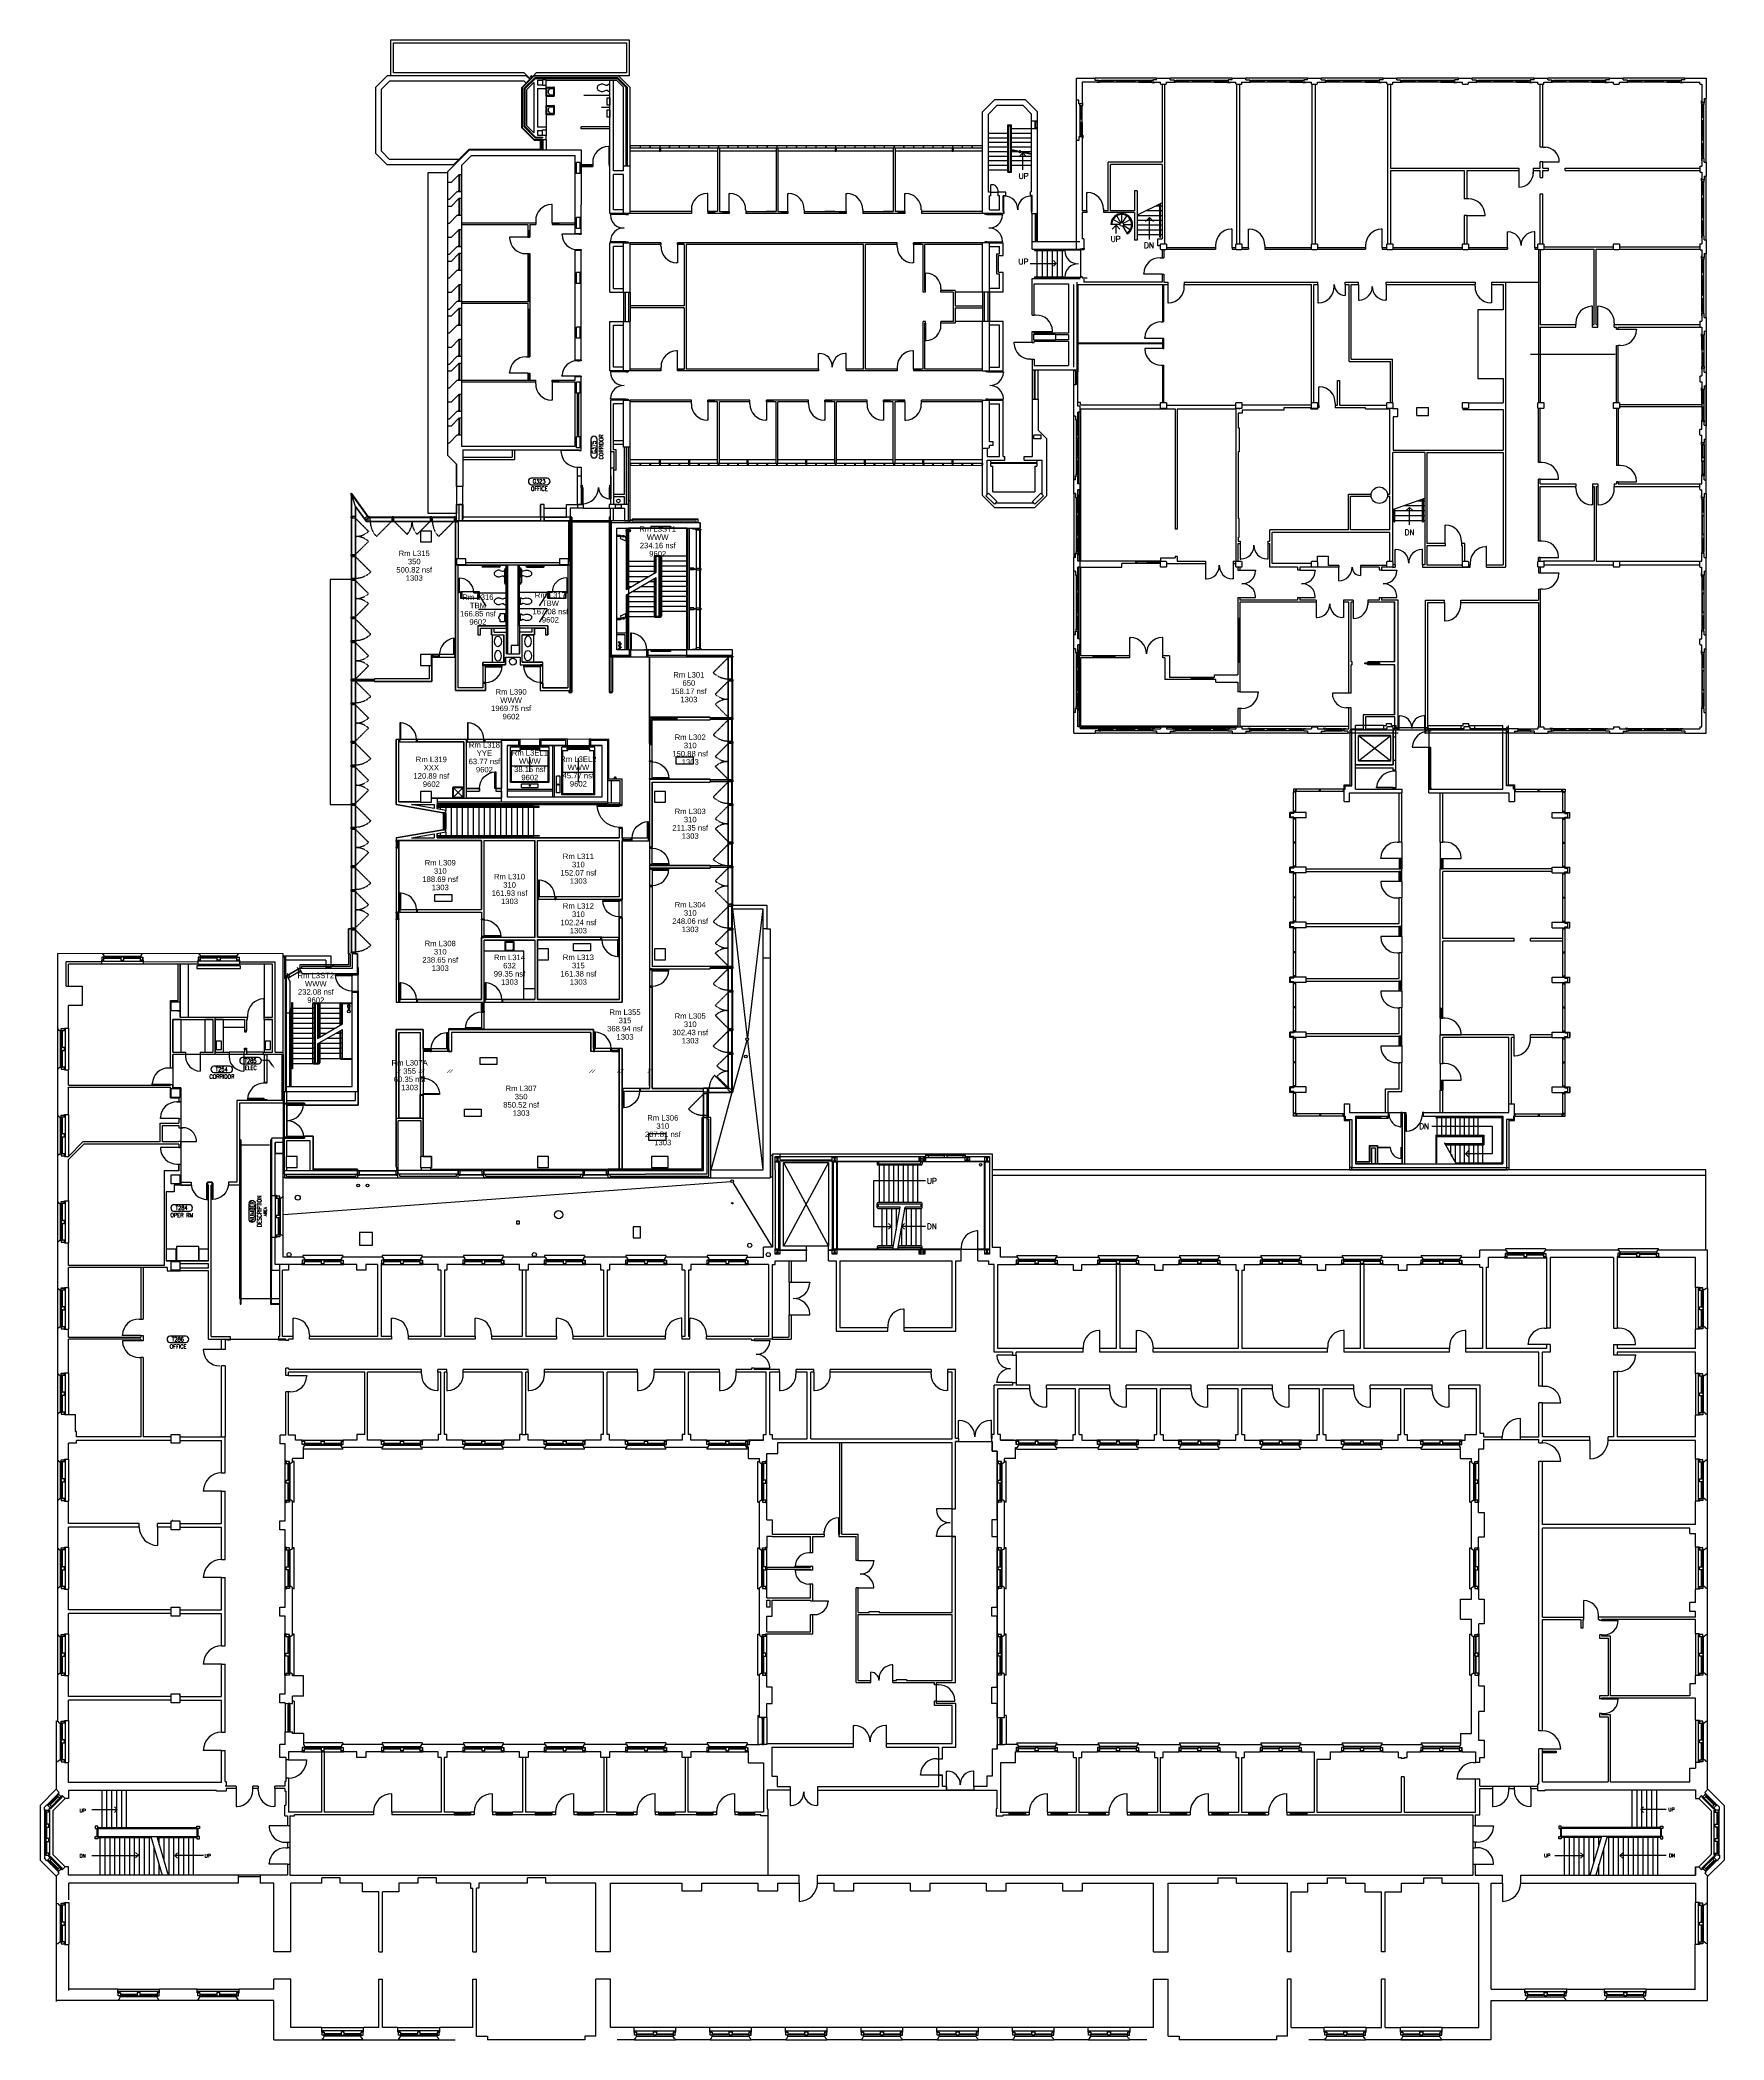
# Model space of a CAD drawing. Header units: inches. Extents: x 370 to 6209, y 2527 to 6927.
# Drawn here: x 2528 to 6209, y 2556 to 6927 of the extents above; entities that cross this region are included whole.
import ezdxf
from ezdxf.enums import TextEntityAlignment as Align

# ---------------------------------------------------------------- set-up
doc = ezdxf.new("R2010")
doc.units = ezdxf.units.IN
doc.header["$LTSCALE"] = 0.75
doc.header["$MEASUREMENT"] = 0
doc.linetypes.add('626_FL3$0$HIDDEN', pattern=[0.375, 0.25, -0.125])
doc.linetypes.add('626_FL3$0$HIDDEN2', pattern=[0.1875, 0.125, -0.0625])
doc.layers.get('0').update_dxf_attribs({"linetype": 'CONTINUOUS'})
doc.layers.get('DEFPOINTS').update_dxf_attribs({"linetype": 'CONTINUOUS'})
for name, color, linetype in [('626_FL3$0$A-AREA-TEXT', 7, 'CONTINUOUS'), ('626_FL3$0$A-BLDG-GRW', 9, 'CONTINUOUS'), ('626_FL3$0$A-BLDG-MOOR', 9, 'CONTINUOUS'), ('626_FL3$0$A-BLDG-PEND', 9, 'CONTINUOUS'), ('626_FL3$0$A-BLDG-TWNE', 9, 'CONTINUOUS'), ('626_FL3$0$A-BLDG-TWNE-DRS', 9, 'CONTINUOUS'), ('626_FL3$0$A-CLNG-IDEN', 7, 'CONTINUOUS'), ('626_FL3$0$A-CLNG-LITE', 7, 'CONTINUOUS'), ('626_FL3$0$A-COLS', 7, 'CONTINUOUS'), ('626_FL3$0$A-DOOR', 7, 'CONTINUOUS'), ('626_FL3$0$A-DOOR-EXST', 9, 'CONTINUOUS'), ('626_FL3$0$A-EQPM-MECH', 7, 'CONTINUOUS'), ('626_FL3$0$A-FLOR-CASE', 7, 'CONTINUOUS'), ('626_FL3$0$A-FLOR-EVTR', 7, 'CONTINUOUS'), ('626_FL3$0$A-FLOR-HRAL', 7, 'CONTINUOUS'), ('626_FL3$0$A-FLOR-PFIX', 7, 'CONTINUOUS'), ('626_FL3$0$A-FLOR-STRS', 7, 'CONTINUOUS'), ('626_FL3$0$A-FLOR-TPTN', 7, 'CONTINUOUS'), ('626_FL3$0$A-GLAZ', 7, 'CONTINUOUS'), ('626_FL3$0$A-ROOF', 7, 'CONTINUOUS'), ('626_FL3$0$A-WALL-FULL', 7, 'CONTINUOUS'), ('A-ANNO-DIMS', 7, 'CONTINUOUS'), ('A-ANNO-NOTE', 7, 'CONTINUOUS'), ('triGrossAreaLayer', 7, 'CONTINUOUS'), ('triLabelLayer', 7, 'CONTINUOUS'), ('triMeasuredGrossAreaLayer', 7, 'CONTINUOUS'), ('triSpaceLayer', 7, 'CONTINUOUS')]:
    doc.layers.add(name, color=color, linetype=linetype)
doc.styles.add('626_FL3$0$KTH_TEXT', font='romans.shx', dxfattribs={"width": 0.9})
doc.styles.add('626_FL3$0$SIMPLEX', font='SIMPLEX')
doc.styles.add('626_FL3$0$STANDARD', font='txt.shx', dxfattribs={"width": 0.9})
doc.styles.add('KTH_TEXT', font='romans.shx', dxfattribs={"width": 0.9})
doc.styles.get("Standard").update_dxf_attribs({"font": 'simplex.shx'})

# ---------------------------------------------------------------- blocks, each defined once
blk = doc.blocks.new('_ArchTick')
at = {"layer": 'A-ANNO-DIMS', "color": 0, "const_width": 0.15}
blk.add_lwpolyline([(-0.5, -0.5), (0.5, 0.5)], dxfattribs=at)
blk = doc.blocks.new('626_FL3$0$KTH_ROOMNO')
for p, q in [((0.186, 0.074), (-0.181, 0.074)), ((-0.181, -0.074), (0.186, -0.074))]:
    blk.add_line(p, q)
for centre, start, end in [((-0.169, 0), 98.9726, 261.0274), ((0.174, 0), 278.9726, 81.0274)]:
    blk.add_arc(centre, 0.0751, start, end)
at = {"style": '626_FL3$0$KTH_TEXT', "width": 0.9}
for tag, p in [('NUMBER', (0, 0)), ('DESCRIPTION', (0.007, -0.164))]:
    blk.add_attdef(tag, text='', height=0.0938, dxfattribs=at).set_placement(p, align=Align.MIDDLE)
at = {"layer": '626_FL3$0$A-AREA-TEXT', "style": '626_FL3$0$KTH_TEXT', "width": 0.9}
blk.add_attdef('AREA', text='', height=0.0703, dxfattribs=at).set_placement((-0.004, -0.3), align=Align.MIDDLE)
blk = doc.blocks.new('626_FL3$0$626_DOOR')
blk.add_lwpolyline([(0, 1), (0, 0), (0.056, 0), (0.056, 1)], close=True)
blk.add_arc((0, 0), 1, 0, 90)
blk = doc.blocks.new('626_FL3$0$A$C00824D78')
at = {"layer": '626_FL3$0$A-FLOR-PFIX'}
for p, q in [((0, 0), (0, 22.5)), ((24, 0), (0, 0)), ((22.5, 24), (1.5, 24)), ((1.5, 3), (1.5, 21)), ((1.9, 22.1), (11.3, 12.7)), ((11.3, 11.3), (1.9, 1.9)), ((21, 22.5), (3, 22.5)), ((21, 1.5), (3, 1.5)), ((22.1, 22.1), (12.7, 12.7)), ((12.7, 11.3), (22.1, 1.9)), ((22.5, 3), (22.5, 21)), ((24, 0), (24, 22.5))]:
    blk.add_line(p, q, dxfattribs=at)
blk.add_circle((12, 12), 1, dxfattribs=at)
for centre, start, end in [((1.5, 22.5), 90, 180), ((3, 21), 90, 180), ((3, 3), 180, 270), ((21, 21), 0, 90), ((21, 3), 270, 0), ((22.5, 22.5), 0, 90)]:
    blk.add_arc(centre, 1.5, start, end, dxfattribs=at)
blk = doc.blocks.new('626_FL3$0$A$C4D1A0ECB')
at = {"layer": '626_FL3$0$A-GLAZ'}
for p, q in [((0, 6), (0, 0)), ((2, 6), (0, 6)), ((2, 0), (0, 0)), ((2, 6), (2, 0)), ((2, 3), (14, 3)), ((14, 6), (14, 0)), ((14, 6), (16, 6)), ((16, 0), (14, 0)), ((16, 6), (16, 0))]:
    blk.add_line(p, q, dxfattribs=at)
at = {"layer": '626_FL3$0$A-GLAZ', "color": 2}
for p, q in [((14, 6), (2, 6)), ((2, 0), (14, 0))]:
    blk.add_line(p, q, dxfattribs=at)
blk = doc.blocks.new('626_FL3$0$626-SIDELT')
at = {"layer": '626_FL3$0$A-GLAZ', "rotation": 90}
blk.add_blockref('626_FL3$0$A$C4D1A0ECB', (6, 0), dxfattribs=at)
blk = doc.blocks.new('626_FL3$0$A$C311809B8')
at = {"layer": '626_FL3$0$A-CLNG-IDEN'}
blk.add_lwpolyline([(0, 15.7), (37, 15.7), (37, 0), (0, 0)], close=True, dxfattribs=at)
blk = doc.blocks.new('626_FL3$0$W-LEADER')
at = {"layer": '626_FL3$0$A-EQPM-MECH', "linetype": 'Continuous'}
for p, q in [((10.5, -4.3), (11.6, -5.4)), ((11.2, -5.9), (11.6, -5.4)), ((13.1, -1.6), (14.3, -2.8)), ((14.7, -2.3), (14.3, -2.8))]:
    blk.add_line(p, q, dxfattribs=at)
for radius in [1.62, 1.5]:
    blk.add_circle((11.8, -3), radius, dxfattribs=at)
blk.add_arc((11.8, -3), 1.88, 45, 225, dxfattribs=at)
blk = doc.blocks.new('626_FL3$0$TOILET')
at = {"color": 0}
for p, q in [((-13.1, 7.3), (-7.7, 5.4)), ((-7.7, 5.4), (-6, 5.4)), ((-6, 5.4), (-2.7, 7.5)), ((-2.7, 7.5), (0, 7.5)), ((0, 7.5), (0, -7.5)), ((-13.1, -7.3), (-7.7, -5.4)), ((-7.7, -5.4), (-6, -5.4)), ((-6, -5.4), (-2.7, -7.5)), ((-2.7, -7.5), (0, -7.5))]:
    blk.add_line(p, q, dxfattribs=at)
for centre, radius, start, end in [((-21.4, 0), 6.33, 153.2988, 180), ((-21.4, 0), 6.33, 180, 206.7012), ((-17.3, -4.3), 12.1, 124.6359, 143.9389), ((-16.8, -6.3), 14.1, 104.9626, 121.7838), ((-16.8, -3.3), 11.2, 90, 108.8354), ((-16.8, -3.3), 11.2, 71.1646, 90), ((-17.3, 4.3), 12.1, 216.0611, 235.3641), ((-16.2, 7), 15, 237.6462, 254.7553), ((-17.3, 0.7), 8.59, 251.1646, 273.7754), ((-16.8, 3.3), 11.2, 270, 288.8354)]:
    blk.add_arc(centre, radius, start, end, dxfattribs=at)
blk = doc.blocks.new('626_FL3$0$KTH_URINAL')
blk.add_lwpolyline([(1, -12), (5, -9), (9, -9), (9, 0), (-9, 0), (-9, -9), (-5, -9), (-1.5, -12)], close=True)
blk = doc.blocks.new('626_FL3$0$A$C613D5998')
at = {"layer": '626_FL3$0$A-FLOR-PFIX'}
for p, q in [((6.5, 14.7, -144), (6.5, 16.3, -144)), ((10.5, 14.7, -144), (10.5, 16.3, -144))]:
    blk.add_line(p, q, dxfattribs=at)
at = {"layer": '626_FL3$0$A-FLOR-PFIX', "elevation": -144}
blk.add_lwpolyline([(0, 17), (17, 17), (17, 16.3), (0, 16.3)], close=True, dxfattribs=at)
at = {"layer": '626_FL3$0$A-FLOR-PFIX'}
blk.add_circle((8.4, 7.5, -144), 7.5, dxfattribs=at)
blk = doc.blocks.new('626_FL3$0$A$C23D47851')
at = {"layer": '626_FL3$0$A-CLNG-LITE'}
h = blk.add_hatch(color=256, dxfattribs=at)
edge = h.paths.add_edge_path()
edge.add_arc((96.2, 272), 2, 0, 360)
h = blk.add_hatch(color=256, dxfattribs=at)
edge = h.paths.add_edge_path()
edge.add_arc((14.5, 251.8), 1.8, 0, 360)
h = blk.add_hatch(color=256, dxfattribs=at)
edge = h.paths.add_edge_path()
edge.add_arc((14.5, 73.2), 1.8, 0, 360)
h = blk.add_hatch(color=256, dxfattribs=at)
edge = h.paths.add_edge_path()
edge.add_arc((96.2, 2), 2, 0, 360)
for p, q in [((75.2, 274), (117.2, 274)), ((75.2, 270), (75.2, 274)), ((117.2, 270), (75.2, 270)), ((117.2, 274), (117.2, 270)), ((0, 254.7), (7.4, 254.7)), ((0, 252), (0, 254.7)), ((0, 252), (7.4, 252)), ((7.4, 254.7), (10.8, 252.6)), ((7.4, 252), (9.5, 250.9)), ((8.1, 247), (20.1, 242)), ((0, 73), (7.4, 73)), ((0, 73), (0, 70.3)), ((0, 70.3), (7.4, 70.3)), ((7.4, 73), (9.5, 74)), ((7.4, 70.3), (10.8, 72.4)), ((8.1, 77.9), (20.1, 83)), ((75.2, 4), (117.2, 4)), ((75.2, 0), (75.2, 4)), ((117.2, 0), (75.2, 0)), ((117.2, 4), (117.2, 0))]:
    blk.add_line(p, q, dxfattribs=at)
for centre, radius in [((96.2, 272), 2), ((14.5, 251.8), 1.8), ((14.5, 73.2), 1.8), ((96.2, 2), 2)]:
    blk.add_circle(centre, radius, dxfattribs=at)
at = {"layer": '626_FL3$0$A-CLNG-LITE', "extrusion": (0, 0, -1)}
blk.add_ellipse((14.1, 244.3), major_axis=(0.63, -9.45), ratio=0.645515, start_param=1.907969, end_param=5.003081, dxfattribs=at)
at = {"layer": '626_FL3$0$A-CLNG-LITE'}
blk.add_ellipse((14.1, 80.7), major_axis=(0.63, 9.45), ratio=0.645515, start_param=1.907969, end_param=5.003081, dxfattribs=at)

msp = doc.modelspace()

# ---------------------------------------------------------------- hatches: boundary and pattern name
at = {"layer": '626_FL3$0$A-BLDG-PEND'}
msp.add_hatch(color=256, dxfattribs=at).paths.add_polyline_path([(5513.4, 4542.1), (5514.7, 4542.1), (5514.7, 4578.1), (5513.4, 4578.1)])

# ---------------------------------------------------------------- linework, layer by layer
at = {"linetype": '626_FL3$0$HIDDEN'}
for p, q in [((4032.2, 5117.8), (4003.8, 5089.4)), ((4032.2, 5033.7), (3999.2, 5000.7)), ((4032.2, 5039.1), (4003.8, 5067.4))]:
    msp.add_line(p, q, dxfattribs=at)
at = {"linetype": 'ByBlock'}
for p, q in [((3792.9, 4710.4), (3792.9, 4667.7)), ((3799.9, 4641.6), (3799.9, 4679.7)), ((3859.9, 4641.6), (3859.9, 4679.7))]:
    msp.add_line(p, q, dxfattribs=at)
for p, q in [((2984.3, 4384.7), (2984.3, 4349.5)), ((2998.6, 4349.5), (2998.6, 4384.7))]:
    msp.add_line(p, q)
for points in [[(3702.5, 5975.1), (3702.5, 5993.9), (3710.5, 5993.9), (3710.5, 5975.1)], [(3686.9, 5876.3), (3629.6, 5876.3), (3629.6, 5903.8), (3678.9, 5903.8)], [(3436.6, 5883), (3436.6, 5883), (3437, 5880.9), (3437.5, 5883), (3437.9, 5880.9), (3438.4, 5883)], [(3438.4, 5876.3), (3440.8, 5875.8), (3438.4, 5875.3), (3440.8, 5874.8), (3438.5, 5874.3)], [(3686.9, 5876.3), (3684.5, 5875.8), (3686.9, 5875.3), (3684.5, 5874.8), (3686.7, 5874.3)], [(3774.9, 5876.3), (3777.3, 5875.8), (3774.9, 5875.3), (3777.3, 5874.8), (3774.9, 5874.2), (3777.3, 5873.7), (3774.9, 5873.2), (3777.3, 5872.7), (3774.9, 5872.2)], [(3817.8, 5872.2), (3815.5, 5872.7), (3817.8, 5873.2), (3815.5, 5873.7), (3817.8, 5874.2), (3815.5, 5874.7), (3817.8, 5875.2), (3815.5, 5875.7), (3817.8, 5876.2)], [(3822.3, 5878.9), (3821.8, 5876.2), (3821.2, 5878.9), (3820.6, 5876.2), (3820.1, 5878.9), (3819.5, 5876.2), (3819, 5878.9), (3818.4, 5876.2), (3817.8, 5878.9)], [(3953.9, 5859.2), (3961.9, 5859.2), (3961.9, 5856.7)], [(3953.9, 5595.7), (3961.9, 5595.7), (3961.9, 5598.2)], [(3395.6, 5250.9), (3618.6, 5250.9), (3618.6, 5252.4), (3395.6, 5252.4)], [(3395.6, 5188.9), (3618.6, 5188.9), (3618.6, 5187.4), (3395.6, 5187.4)], [(3036.9, 4685), (3027.8, 4697.9)]]:
    msp.add_lwpolyline(points)
for points in [[(3710.5, 5911.8), (3702.5, 5911.8), (3702.5, 5975.1), (3710.5, 5975.1)], [(3710.5, 5954.1), (3712.5, 5954.1), (3712.5, 5949.5), (3710.5, 5949.5)], [(3712.5, 5913.4), (3712.5, 5949.5), (3714.5, 5949.5), (3714.5, 5913.4)], [(3773.5, 5924.5), (3773.5, 5949.5), (3772.1, 5949.5), (3772.1, 5924.5)], [(3773.5, 5954.1), (3775.5, 5954.1), (3775.5, 5949.5), (3773.5, 5949.5)], [(3443.3, 5876.3), (3451.3, 5876.3), (3451.3, 5911.8), (3443.3, 5911.8)], [(3621.6, 5876.3), (3629.6, 5876.3), (3629.6, 5911.8), (3621.6, 5911.8)], [(3703.1, 5911.8), (3714.7, 5911.8), (3714.7, 5903.8), (3703.1, 5903.8)], [(3774.6, 5876.3), (3774.6, 5903.8), (3780.6, 5903.8), (3780.6, 5876.3)], [(3785.9, 5911.8), (3797.9, 5911.8), (3797.9, 5903.8), (3785.9, 5903.8)], [(3250.1, 5876.6), (3250.1, 5875.4), (3250.9, 5875.4), (3250.9, 5876.6)], [(3250.1, 5876.6), (3250.1, 5875.4), (3250.9, 5875.4), (3250.9, 5876.6)], [(3359.6, 5830.2), (3383.6, 5830.2), (3383.6, 5854.2), (3359.6, 5854.2)], [(3809.7, 5853.5), (3808.7, 5853.5), (3808.7, 5856.2), (3809.7, 5856.2)], [(3814.5, 5857), (3814.5, 5852.6), (3809.7, 5852.6), (3809.7, 5857)], [(3815.7, 5855.5), (3815.7, 5854.2), (3814.7, 5854.2), (3814.7, 5855.5)], [(3816.2, 5855.7), (3816.2, 5854), (3815.7, 5854), (3815.7, 5855.7)], [(3817.2, 5855.3), (3817.2, 5854.3), (3816.2, 5854.3), (3816.2, 5855.3)], [(3817.7, 5857.3), (3817.7, 5852.3), (3817.2, 5852.3), (3817.2, 5857.3)], [(3818.2, 5855.3), (3818.2, 5854.3), (3817.7, 5854.3), (3817.7, 5855.3)], [(3438.4, 5781.1), (3458.4, 5781.1), (3458.4, 5793.1), (3438.4, 5793.1)], [(3663.1, 5781.1), (3683.1, 5781.1), (3683.1, 5793.1), (3663.1, 5793.1)], [(3949.2, 5773), (3957.2, 5773), (3957.2, 5769), (3949.2, 5769)], [(3949.2, 5686), (3957.2, 5686), (3957.2, 5682), (3949.2, 5682)], [(3434.1, 5620.2), (3434.1, 5584.2), (3432.1, 5584.2), (3432.1, 5620.2)], [(3575.6, 5585.7), (3575.6, 5603.7), (3557.6, 5603.7), (3557.6, 5585.7)], [(3359.6, 5560.2), (3383.6, 5560.2), (3383.6, 5584.2), (3359.6, 5584.2)], [(3501.7, 5559.4), (3495.9, 5559.4), (3495.9, 5561.4), (3501.7, 5561.4)], [(3621.3, 5559.4), (3627.1, 5559.4), (3627.1, 5561.4), (3621.3, 5561.4)], [(3495.9, 5521.4), (3501.7, 5521.4), (3501.7, 5523.4), (3495.9, 5523.4)], [(3621.3, 5521.4), (3627.1, 5521.4), (3627.1, 5523.4), (3621.3, 5523.4)], [(3859.9, 5421.6), (3865.9, 5421.6), (3865.9, 5423.6), (3859.9, 5423.6)], [(3883.9, 5441.6), (3885.9, 5441.6), (3885.9, 5447.6), (3883.9, 5447.6)], [(3917.9, 5441.5), (3919.9, 5441.5), (3919.9, 5447.5), (3917.9, 5447.5)], [(3576.5, 5382.4), (3598.5, 5382.4), (3598.5, 5384.4), (3576.5, 5384.4)], [(3576.5, 5377.6), (3598.5, 5377.6), (3598.5, 5379.6), (3576.5, 5379.6)], [(3598.5, 5382.4), (3620.5, 5382.4), (3620.5, 5384.4), (3598.5, 5384.4)], [(3598.5, 5377.6), (3620.5, 5377.6), (3620.5, 5379.6), (3598.5, 5379.6)], [(3676.5, 5385.2), (3623.5, 5385.2), (3623.5, 5397.2), (3676.5, 5397.2)], [(3679.5, 5382.4), (3704.5, 5382.4), (3704.5, 5384.4), (3679.5, 5384.4)], [(3679.5, 5377.6), (3704.5, 5377.6), (3704.5, 5379.6), (3679.5, 5379.6)], [(3704.5, 5382.4), (3729, 5382.4), (3729, 5384.4), (3704.5, 5384.4)], [(3704.5, 5377.6), (3729, 5377.6), (3729, 5379.6), (3704.5, 5379.6)], [(3859.9, 5387.6), (3865.9, 5387.6), (3865.9, 5389.6), (3859.9, 5389.6)], [(3859.9, 5351.6), (3865.9, 5351.6), (3865.9, 5387.6), (3859.9, 5387.6)], [(3787.1, 5312), (3783.1, 5312), (3783.1, 5315), (3787.1, 5315)], [(3359.6, 5261.2), (3383.6, 5261.2), (3383.6, 5285.2), (3359.6, 5285.2)], [(3870.6, 5261.2), (3894.6, 5261.2), (3894.6, 5285.2), (3870.6, 5285.2)], [(3408.7, 5236.4), (3414.7, 5236.4), (3414.7, 5238.4), (3408.7, 5238.4)], [(3408.7, 5201.4), (3414.7, 5201.4), (3414.7, 5203.4), (3408.7, 5203.4)], [(4033.4, 5118.5), (4032.2, 5118.5), (4032.2, 5117.7), (4033.4, 5117.7)], [(4033.4, 5038.4), (4032.2, 5038.4), (4032.2, 5039.1), (4033.4, 5039.1)], [(4033.4, 5034.4), (4032.2, 5034.4), (4032.2, 5033.7), (4033.4, 5033.7)], [(4033.4, 4986.3), (4032.2, 4986.3), (4032.2, 4987.1), (4033.4, 4987.1)], [(3615.1, 4917.2), (3639.1, 4917.2), (3639.1, 4941.2), (3615.1, 4941.2)], [(3870.6, 4917.2), (3894.6, 4917.2), (3894.6, 4941.2), (3870.6, 4941.2)], [(3017.7, 4791.6), (3035.7, 4791.6), (3035.7, 4907.1), (3017.7, 4907.1)], [(3094.1, 4890.8), (3097.6, 4892.8), (3094.8, 4897.7), (3091.3, 4895.7)], [(3070.7, 4877.3), (3074.2, 4879.3), (3071.4, 4884.2), (3067.9, 4882.2)], [(3585.2, 4854.4), (3609.2, 4854.4), (3609.2, 4830.4), (3585.2, 4830.4)], [(3200.1, 4821.3), (3205.1, 4821.3), (3205.1, 4820.8), (3200.1, 4820.8)], [(3200.1, 4821.3), (3205.1, 4821.3), (3205.1, 4820.8), (3200.1, 4820.8)], [(3200.1, 4821.3), (3205.1, 4821.3), (3205.1, 4820.8), (3200.1, 4820.8)], [(3200.4, 4818.1), (3204.8, 4818.1), (3204.8, 4813.3), (3200.4, 4813.3)], [(3200.4, 4818.1), (3204.8, 4818.1), (3204.8, 4813.3), (3200.4, 4813.3)], [(3200.4, 4818.1), (3204.8, 4818.1), (3204.8, 4813.3), (3200.4, 4813.3)], [(3204, 4813.3), (3204, 4812.3), (3201.2, 4812.3), (3201.2, 4813.3)], [(3204, 4813.3), (3204, 4812.3), (3201.2, 4812.3), (3201.2, 4813.3)], [(3204, 4813.3), (3204, 4812.3), (3201.2, 4812.3), (3201.2, 4813.3)], [(3201.8, 4819.8), (3203.5, 4819.8), (3203.5, 4819.3), (3201.8, 4819.3)], [(3201.8, 4819.8), (3203.5, 4819.8), (3203.5, 4819.3), (3201.8, 4819.3)], [(3201.8, 4819.8), (3203.5, 4819.8), (3203.5, 4819.3), (3201.8, 4819.3)], [(3202, 4819.3), (3203.3, 4819.3), (3203.3, 4818.3), (3202, 4818.3)], [(3202, 4819.3), (3203.3, 4819.3), (3203.3, 4818.3), (3202, 4818.3)], [(3202, 4819.3), (3203.3, 4819.3), (3203.3, 4818.3), (3202, 4818.3)], [(3202.1, 4821.8), (3203.1, 4821.8), (3203.1, 4821.3), (3202.1, 4821.3)], [(3202.1, 4821.8), (3203.1, 4821.8), (3203.1, 4821.3), (3202.1, 4821.3)], [(3202.1, 4821.8), (3203.1, 4821.8), (3203.1, 4821.3), (3202.1, 4821.3)], [(3202.1, 4820.8), (3203.1, 4820.8), (3203.1, 4819.8), (3202.1, 4819.8)], [(3202.1, 4820.8), (3203.1, 4820.8), (3203.1, 4819.8), (3202.1, 4819.8)], [(3202.1, 4820.8), (3203.1, 4820.8), (3203.1, 4819.8), (3202.1, 4819.8)], [(3017.7, 4714.8), (3035.7, 4714.8), (3035.7, 4786.8), (3017.7, 4786.8)], [(3019.6, 4720.8), (3031.6, 4720.8), (3031.6, 4738.8), (3019.6, 4738.8)], [(4033.4, 4710.5), (4032.2, 4710.5), (4032.2, 4709.7), (4033.4, 4709.7)], [(3017.4, 4649.5), (3023.4, 4649.5), (3023.4, 4647.5), (3017.4, 4647.5)], [(3989.7, 4634.9), (3989.7, 4636.1), (3990.5, 4636.1), (3990.5, 4634.9)], [(4030.7, 4634.9), (4030.7, 4636.1), (4031.5, 4636.1), (4031.5, 4634.9)], [(4031.7, 4636.1), (4032.2, 4636.1), (4032.2, 4636.6), (4035.2, 4636.6), (4039.9, 4631.9), (4039.9, 4628.4), (4036.3, 4628.4), (4031.7, 4633.1)], [(4033.4, 4637.6), (4032.2, 4637.6), (4032.2, 4636.8), (4033.4, 4636.8)], [(3017.4, 4611.5), (3023.4, 4611.5), (3023.4, 4609.5), (3017.4, 4609.5)], [(3979.4, 4624.5), (3978.2, 4624.5), (3978.2, 4623.7), (3979.4, 4623.7)], [(3979.4, 4576.3), (3978.2, 4576.3), (3978.2, 4577.1), (3979.4, 4577.1)], [(3041.5, 4493.5), (3059.5, 4493.5), (3059.5, 4517.5), (3041.5, 4517.5)], [(3066, 4463.2), (3090, 4463.2), (3090, 4487.2), (3066, 4487.2)], [(3359.6, 4463.2), (3383.6, 4463.2), (3383.6, 4487.2), (3359.6, 4487.2)], [(3615.1, 4463.2), (3639.1, 4463.2), (3639.1, 4487.2), (3615.1, 4487.2)], [(3864.6, 4463.2), (3900.6, 4463.2), (3900.6, 4487.2), (3864.6, 4487.2)], [(3226.1, 4454.7), (3226.1, 4455.8), (3226.5, 4455.8), (3226.5, 4454.7)], [(3305.7, 4454.7), (3305.7, 4455.8), (3305.2, 4455.8), (3305.2, 4454.7)], [(3446.1, 4454.7), (3446.1, 4455.8), (3446.5, 4455.8), (3446.5, 4454.7)], [(3493.7, 4454.7), (3493.7, 4455.8), (3493.2, 4455.8), (3493.2, 4454.7)], [(3718.1, 4454.7), (3718.1, 4455.8), (3718.5, 4455.8), (3718.5, 4454.7)], [(3765.7, 4454.7), (3765.7, 4455.8), (3765.2, 4455.8), (3765.2, 4454.7)], [(3569.6, 4339.7), (3575.6, 4339.7), (3575.6, 4345.7), (3569.6, 4345.7)], [(3824.1, 4309.2), (3840.1, 4309.2), (3840.1, 4333.2), (3824.1, 4333.2)]]:
    msp.add_lwpolyline(points, close=True)
at = {"linetype": 'Continuous'}
for points in [[(3957.2, 5771.7), (3962.2, 5771.7), (3962.2, 5770.3), (3957.2, 5770.3)], [(3957.2, 5684.7), (3962.2, 5684.7), (3962.2, 5683.3), (3957.2, 5683.3)], [(3436.1, 5584.2), (3436.1, 5578.2), (3434.1, 5578.2), (3434.1, 5584.2)], [(3818.4, 5594.7), (3816.4, 5594.7), (3816.4, 5579.5), (3818.4, 5579.5)], [(3856.4, 5579.5), (3854.4, 5579.5), (3854.4, 5594.7), (3856.4, 5594.7)], [(3312.4, 5393.3), (3314.4, 5393.3), (3314.4, 5398.7), (3312.4, 5398.7)], [(3352.4, 5393.3), (3350.4, 5393.3), (3350.4, 5398.7), (3352.4, 5398.7)], [(3459.9, 5392.7), (3461.9, 5392.7), (3461.9, 5398.7), (3459.9, 5398.7)], [(3499.9, 5393.3), (3497.9, 5393.3), (3497.9, 5398.7), (3499.9, 5398.7)], [(3865.9, 5349.6), (3859.9, 5349.6), (3859.9, 5351.6), (3865.9, 5351.6)], [(3865.9, 5311.6), (3859.9, 5311.6), (3859.9, 5313.6), (3865.9, 5313.6)], [(3793.9, 5254.4), (3799.9, 5254.4), (3799.9, 5256.4), (3793.9, 5256.4)], [(3793.9, 5254.4), (3799.9, 5254.4), (3799.9, 5256.4), (3793.9, 5256.4)], [(3799.9, 5204.3), (3793.9, 5204.3), (3793.9, 5206.3), (3799.9, 5206.3)], [(3859.9, 5177.2), (3857.9, 5177.2), (3857.9, 5183.1), (3859.9, 5183.1)], [(3859.9, 5161.2), (3865.9, 5161.2), (3865.9, 5163.2), (3859.9, 5163.2)], [(3859.9, 5123.2), (3865.9, 5123.2), (3865.9, 5125.2), (3859.9, 5125.2)], [(3859.9, 5115.2), (3865.9, 5115.2), (3865.9, 5117.2), (3859.9, 5117.2)], [(3859.9, 5077.2), (3865.9, 5077.2), (3865.9, 5079.2), (3859.9, 5079.2)], [(3615.2, 5048.9), (3617.2, 5048.9), (3617.2, 5054.9), (3615.2, 5054.9)], [(3653.2, 5048.8), (3655.2, 5048.8), (3655.2, 5054.8), (3653.2, 5054.8)], [(3793.9, 5046.8), (3799.9, 5046.8), (3799.9, 5048.8), (3793.9, 5048.8)], [(3350.4, 5020.8), (3352.4, 5020.8), (3352.4, 5026.8), (3350.4, 5026.8)], [(3793.9, 5008.8), (3799.9, 5008.8), (3799.9, 5010.8), (3793.9, 5010.8)], [(3492.9, 4966), (3498.9, 4966), (3498.9, 4968), (3492.9, 4968)], [(3753.9, 4960.4), (3755.9, 4960.4), (3755.9, 4966.4), (3753.9, 4966.4)], [(3791.9, 4960.4), (3793.9, 4960.4), (3793.9, 4966.4), (3791.9, 4966.4)], [(3859.9, 4895.1), (3865.9, 4895.1), (3865.9, 4897.1), (3859.9, 4897.1)], [(3209.9, 4884.2), (3223.3, 4884.2), (3223.3, 4886.2), (3209.9, 4886.2)], [(3859.9, 4857.1), (3865.9, 4857.1), (3865.9, 4859.1), (3859.9, 4859.1)], [(3077.9, 4823.6), (3079.4, 4823.6), (3079.4, 4678.6), (3077.9, 4678.6)], [(3223.3, 4846.2), (3209.9, 4846.2), (3209.9, 4848.2), (3223.3, 4848.2)], [(3312.4, 4824.4), (3314.4, 4824.4), (3314.4, 4830.4), (3312.4, 4830.4)], [(3498.9, 4824.4), (3500.9, 4824.4), (3500.9, 4830.4), (3498.9, 4830.4)], [(3536.9, 4824.4), (3538.9, 4824.4), (3538.9, 4830.4), (3536.9, 4830.4)], [(3492.9, 4766.4), (3498.9, 4766.4), (3498.9, 4764.4), (3492.9, 4764.4)], [(3421.4, 4716.4), (3419.3, 4716.4), (3419.3, 4722.4), (3421.4, 4722.4)], [(3737.9, 4716.4), (3739.9, 4716.4), (3739.9, 4722.9), (3737.9, 4722.9)], [(3364.9, 4658.3), (3358.9, 4658.3), (3358.9, 4660.3), (3364.9, 4660.3)], [(3799.9, 4635.6), (3801.9, 4635.6), (3801.9, 4629.6), (3799.9, 4629.6)], [(3067.5, 4601.5), (3061.5, 4601.5), (3061.5, 4603.5), (3067.5, 4603.5)], [(3358.9, 4622.4), (3364.9, 4622.4), (3364.9, 4620.4), (3358.9, 4620.4)], [(3061.5, 4527.5), (3067.5, 4527.5), (3067.5, 4529.5), (3061.5, 4529.5)]]:
    msp.add_lwpolyline(points, close=True, dxfattribs=at)
msp.add_lwpolyline([(3785.8, 5315.3), (3784.3, 5315.3), (3784.3, 5316.3, -0.414214), (3784.8, 5316.8), (3785.3, 5316.8, -0.414214), (3785.8, 5316.3)], format="xyb", close=True)
at = {"linetype": '626_FL3$0$HIDDEN'}
for points in [[(4032.2, 4709.7), (4007.2, 4685.4, 0.203795), (4032.2, 4673.7)], [(4030.7, 4636.1), (4002.3, 4664.5, 0.198912), (3990.5, 4636.1)], [(4032.2, 4637.6), (4007.2, 4662, -0.203795), (4032.2, 4673.7)], [(3978.2, 4623.7), (3945.2, 4590.7, 0.198912), (3978.2, 4577.1)]]:
    msp.add_lwpolyline(points, format="xyb", dxfattribs=at)
for centre, radius, start, end in [((3712.5, 5949.5), 36, 270, 360), ((3773.5, 5949.5), 25, 180, 270), ((2991.4, 4383.6), 7.21, 8.9726, 171.0274), ((2991.4, 4350.7), 7.21, 188.9726, 351.0274)]:
    msp.add_arc(centre, radius, start, end)
for centre, radius, start, end in [((4031.8, 5119.6), 41.2, 227.1765, 270.5375), ((4031.8, 5037.2), 41.2, 89.4625, 132.8235), ((4032.2, 5033.7), 46.7, 225, 270)]:
    msp.add_arc(centre, radius, start, end, dxfattribs=at)
at = {"layer": '626_FL3$0$A-BLDG-GRW'}
for p, q in [((3294.2, 6849.4), (3294.2, 6927.4)), ((3294.2, 6927.4), (3815.8, 6927.4)), ((3815.8, 6927.4), (3815.8, 6849.4)), ((3261.3, 6823.9), (3286.7, 6849.4)), ((3261.3, 6823.9), (3261.3, 6679.9)), ((3273.3, 6818.9), (3291.7, 6837.4)), ((3586.4, 6849.4), (3286.7, 6849.4)), ((3585.8, 6837.4), (3291.7, 6837.4)), ((3590.7, 6849.4), (3294.2, 6849.4)), ((3581.2, 6823.9), (3598.6, 6841.5)), ((3581.2, 6735.2), (3581.2, 6823.9)), ((3582.2, 6823.5), (3608.1, 6849.4)), ((3582.2, 6735.6), (3582.2, 6823.5)), ((3590.1, 6833), (3585.8, 6837.4)), ((3586.1, 6855.4), (3599.3, 6842.2)), ((3586.2, 6821.8), (3609.7, 6845.4)), ((3586.2, 6737.3), (3586.2, 6821.8)), ((3588.2, 6821), (3610.6, 6843.4)), ((3588.2, 6738.1), (3588.2, 6821)), ((3598.6, 6841.5), (3590.7, 6849.4)), ((3592.2, 6819.3), (3607.4, 6834.5)), ((3592.2, 6739.7), (3592.2, 6819.3)), ((3606.4, 6849.4), (3598.6, 6841.5)), ((3606.4, 6849.4), (3612.4, 6855.4)), ((3815.8, 6849.4), (3606.4, 6849.4)), ((3607.4, 6834.5), (3607.4, 6724.5)), ((3608.1, 6849.4), (3792, 6849.4)), ((3609.7, 6845.4), (3790.3, 6845.4)), ((3610.6, 6843.4), (3789.5, 6843.4)), ((3615.4, 6839.4), (3626.2, 6839.4)), ((3615.4, 6839.4), (3615.4, 6829.4)), ((3615.4, 6829.4), (3626.2, 6829.4)), ((3615.4, 6821.4), (3634.2, 6821.4)), ((3615.4, 6821.4), (3615.4, 6737.7)), ((3626.2, 6840.5), (3626.2, 6828.5)), ((3634.2, 6840.5), (3626.2, 6840.5)), ((3626.2, 6828.5), (3634.2, 6828.5)), ((3634.2, 6828.5), (3634.2, 6840.5)), ((3634.2, 6839.4), (3787.8, 6839.4)), ((3634.2, 6821.4), (3634.2, 6829.4)), ((3634.2, 6804.4), (3634.2, 6824.4)), ((3634.2, 6824.4), (3650.7, 6824.4)), ((3634.2, 6821.4), (3634.2, 6737.7)), ((3635.7, 6807.4), (3635.7, 6821.4)), ((3637.2, 6822.9), (3649.2, 6822.9)), ((3643.2, 6821.4), (3649.7, 6821.4)), ((3650.7, 6807.4), (3650.7, 6821.4)), ((3650.7, 6808.4), (3650.7, 6820.4)), ((3652.2, 6805.9), (3652.2, 6822.9)), ((3773.1, 6548.2), (3773.1, 6839.4)), ((3781.1, 6641.5), (3781.1, 6839.4)), ((3803.1, 6824.1), (3787.8, 6839.4)), ((3809.1, 6823.7), (3789.5, 6843.4)), ((3811.8, 6823.8), (3790.3, 6845.4)), ((3817.8, 6823.5), (3792, 6849.4)), ((3803.1, 6641.5), (3803.1, 6824.1)), ((3809.1, 6651.4), (3809.1, 6823.7)), ((3811.8, 6651.4), (3811.8, 6823.8)), ((3817.8, 6548.2), (3817.8, 6823.5)), ((3273.3, 6818.9), (3273.3, 6684.9)), ((3634.2, 6804.4), (3650.7, 6804.4)), ((3634.2, 6764.4), (3634.2, 6784.4)), ((3634.2, 6784.4), (3650.7, 6784.4)), ((3635.7, 6767.4), (3635.7, 6781.4)), ((3637.2, 6805.9), (3649.2, 6805.9)), ((3637.2, 6782.9), (3649.2, 6782.9)), ((3639.2, 6811.4), (3639.2, 6817.4)), ((3639.2, 6771.4), (3639.2, 6777.4)), ((3643.2, 6807.4), (3649.7, 6807.4)), ((3643.2, 6781.4), (3649.7, 6781.4)), ((3650.7, 6767.4), (3650.7, 6781.4)), ((3650.7, 6768.4), (3650.7, 6780.4)), ((3652.2, 6765.9), (3652.2, 6782.9)), ((3773.1, 6806.4), (3716.1, 6806.4)), ((3773.1, 6779.9), (3755.1, 6779.9)), ((4588.1, 6770.7), (4614.1, 6796.6)), ((4600.8, 6765.5), (4619.3, 6784)), ((4682, 6796.6), (4614.1, 6796.6)), ((4676.7, 6784), (4619.3, 6784)), ((4695.2, 6765.4), (4676.7, 6784)), ((4707.8, 6770.7), (4682, 6796.6)), ((3581.2, 6735.2), (3607.7, 6708.7)), ((3582.2, 6735.6), (3608.1, 6709.7)), ((3586.2, 6737.3), (3609.7, 6713.7)), ((3588.2, 6738.1), (3611.1, 6715.2)), ((3592.2, 6739.7), (3607.4, 6724.5)), ((3615.4, 6737.7), (3634.2, 6737.7)), ((3634.2, 6764.4), (3650.7, 6764.4)), ((3634.2, 6737.7), (3634.2, 6729.7)), ((3637.2, 6765.9), (3649.2, 6765.9)), ((3643.2, 6767.4), (3649.7, 6767.4)), ((3773.1, 6737.4), (3710.5, 6737.4)), ((3710.5, 6733.4), (3710.5, 6737.4)), ((3773.1, 6733.4), (3710.5, 6733.4)), ((4588.1, 6548.2), (4588.1, 6770.7)), ((4600.8, 6595), (4600.8, 6765.5)), ((4642.9, 6638.2), (4642.9, 6742)), ((4642.9, 6742), (4650.9, 6742)), ((4644.9, 6640.2), (4644.9, 6740)), ((4644.9, 6740), (4648.9, 6740)), ((4648.9, 6688), (4648.9, 6740)), ((4650.9, 6687.6), (4650.9, 6742)), ((4694.9, 6733), (4650.9, 6733)), ((4695.2, 6750.4), (4695.2, 6765.4)), ((4695.2, 6734), (4695.2, 6750.4)), ((4695.2, 6750.4), (4707.8, 6750.4)), ((4695.2, 6595.2), (4695.2, 6734)), ((4695.2, 6734), (4707.8, 6734)), ((4703, 6749.4), (4703, 6749.7)), ((4703, 6749.7), (4704.5, 6749.7)), ((4703, 6735), (4703, 6749.4)), ((4704.5, 6749.4), (4703, 6749.4)), ((4704.5, 6735), (4703, 6735)), ((4703, 6735), (4703, 6734.8)), ((4703, 6734.8), (4704.5, 6734.8)), ((4704.5, 6749.2), (4704.2, 6748.9)), ((4704.2, 6748.9), (4704.2, 6747.9)), ((4704.2, 6747.9), (4704.5, 6747.7)), ((4704.2, 6736.5), (4704.5, 6736.8)), ((4704.2, 6735.5), (4704.2, 6736.5)), ((4704.5, 6735.3), (4704.2, 6735.5)), ((4704.5, 6750.4), (4704.7, 6750.4)), ((4704.5, 6749.7), (4704.5, 6750.4)), ((4704.5, 6748.7), (4704.5, 6749.4)), ((4704.7, 6748.7), (4704.5, 6748.7)), ((4704.7, 6747.7), (4704.5, 6747.7)), ((4704.7, 6736.8), (4704.5, 6736.8)), ((4704.7, 6735.8), (4704.5, 6735.8)), ((4704.5, 6735.8), (4704.5, 6735)), ((4704.5, 6734.8), (4704.5, 6734)), ((4704.5, 6734), (4704.7, 6734)), ((4704.6, 6736.8), (4704.6, 6747.7)), ((4704.7, 6750.4), (4704.7, 6748.7)), ((4704.7, 6749.2), (4705, 6748.9)), ((4705, 6747.9), (4704.7, 6747.7)), ((4705, 6736.5), (4704.7, 6736.8)), ((4704.7, 6734), (4704.7, 6735.8)), ((4704.7, 6735.3), (4705, 6735.5)), ((4705, 6748.9), (4705, 6747.9)), ((4705, 6735.5), (4705, 6736.5)), ((4707.8, 6750.4), (4707.8, 6770.7)), ((4707.8, 6734), (4707.8, 6750.4)), ((4707.8, 6548.2), (4707.8, 6734)), ((3465.8, 6688.4), (3431.7, 6654.4)), ((3465.8, 6688.4), (3621.2, 6688.4)), ((3607.7, 6708.7), (3621.2, 6708.7)), ((3608.1, 6709.7), (3634.2, 6709.7)), ((3609.7, 6713.7), (3626.2, 6713.7)), ((3611.1, 6715.2), (3626.2, 6715.2)), ((3615.4, 6729.7), (3626.2, 6729.7)), ((3615.4, 6729.7), (3615.4, 6719.7)), ((3615.4, 6719.7), (3626.2, 6719.7)), ((3621.2, 6708.7), (3621.2, 6688.4)), ((3622.2, 6709.7), (3622.2, 6687.4)), ((3625.2, 6708.5), (3625, 6708.2)), ((3625, 6708.2), (3625, 6707.2)), ((3625, 6707.2), (3625.2, 6707)), ((3625, 6689.9), (3625.2, 6690.1)), ((3625, 6688.9), (3625, 6689.9)), ((3625.2, 6688.6), (3625, 6688.9)), ((3625.5, 6709.7), (3625.2, 6709.7)), ((3625.2, 6709.7), (3625.2, 6708)), ((3625.2, 6708), (3625.5, 6708)), ((3625.2, 6707), (3625.5, 6707)), ((3625.2, 6690.1), (3625.5, 6690.1)), ((3625.2, 6687.4), (3625.2, 6689.1)), ((3625.2, 6689.1), (3625.5, 6689.1)), ((3625.3, 6707), (3625.3, 6690.1)), ((3625.5, 6709), (3625.5, 6709.7)), ((3627, 6709), (3625.5, 6709)), ((3625.5, 6708), (3625.5, 6708.7)), ((3625.5, 6708.7), (3627, 6708.7)), ((3625.5, 6708.5), (3625.7, 6708.2)), ((3625.7, 6707.2), (3625.5, 6707)), ((3625.7, 6689.9), (3625.5, 6690.1)), ((3625.5, 6689.1), (3625.5, 6688.4)), ((3625.5, 6688.6), (3625.7, 6688.9)), ((3625.5, 6688.4), (3627, 6688.4)), ((3627, 6688.1), (3625.5, 6688.1)), ((3625.5, 6688.1), (3625.5, 6687.4)), ((3625.7, 6708.2), (3625.7, 6707.2)), ((3625.7, 6688.9), (3625.7, 6689.9)), ((3626.2, 6730.7), (3634.2, 6730.7)), ((3626.2, 6718.7), (3626.2, 6730.7)), ((3634.2, 6718.7), (3626.2, 6718.7)), ((3626.2, 6715.2), (3626.2, 6713.7)), ((3627, 6708.7), (3627, 6709)), ((3627, 6708.7), (3627, 6688.4)), ((3627, 6688.4), (3627, 6688.1)), ((3634.2, 6730.7), (3634.2, 6718.7)), ((3634.2, 6709.7), (3634.2, 6719.7)), ((3634.2, 6709.7), (3634.2, 6687.4)), ((3771.8, 6694.9), (3770, 6694.9)), ((3771.8, 6654.9), (3771.8, 6694.9)), ((4588.1, 6696), (3817.8, 6696)), ((3818.8, 6696), (3817.8, 6696)), ((3817.8, 6691.4), (3944.8, 6691.4)), ((3817.8, 6691.4), (3818.8, 6691.4)), ((3818.8, 6691.4), (3818.8, 6696)), ((3839.3, 6696), (3839.3, 6693.3)), ((3840.3, 6696), (3839.3, 6696)), ((3839.3, 6693.3), (3840.3, 6693.3)), ((3840.3, 6693.3), (3840.3, 6696)), ((3860.8, 6696), (3860.8, 6693.3)), ((3861.8, 6696), (3860.8, 6696)), ((3860.8, 6693.3), (3861.8, 6693.3)), ((3861.8, 6693.3), (3861.8, 6696)), ((3881.8, 6691.4), (3883.8, 6691.4)), ((3881.8, 6691.4), (3881.8, 6684.4)), ((3883.3, 6696), (3882.3, 6696)), ((3882.3, 6696), (3882.3, 6691.4)), ((3882.3, 6691.4), (3883.3, 6691.4)), ((3883.3, 6691.4), (3883.3, 6696)), ((3883.8, 6691.4), (3883.8, 6684.4)), ((3903.3, 6696), (3903.3, 6693.3)), ((3904.3, 6696), (3903.3, 6696)), ((3903.3, 6693.3), (3904.3, 6693.3)), ((3904.3, 6693.3), (3904.3, 6696)), ((3924.8, 6696), (3924.8, 6693.3)), ((3925.8, 6696), (3924.8, 6696)), ((3924.8, 6693.3), (3925.8, 6693.3)), ((3925.8, 6693.3), (3925.8, 6696)), ((3944.8, 6691.4), (3948.8, 6691.4)), ((3947.3, 6696), (3946.3, 6696)), ((3946.3, 6696), (3946.3, 6691.4)), ((3947.3, 6691.4), (3947.3, 6696)), ((3948.8, 6691.4), (4072.8, 6691.4)), ((3968.3, 6696), (3967.3, 6696)), ((3967.3, 6696), (3967.3, 6693.3)), ((3967.3, 6693.3), (3968.3, 6693.3)), ((3968.3, 6693.3), (3968.3, 6696)), ((3989.8, 6696), (3988.8, 6696)), ((3988.8, 6696), (3988.8, 6693.3)), ((3988.8, 6693.3), (3989.8, 6693.3)), ((3989.8, 6693.3), (3989.8, 6696)), ((4008.8, 6691.5), (4008.8, 6552.2)), ((4009.8, 6691.4), (4011.8, 6691.4)), ((4010.3, 6696), (4010.3, 6691.4)), ((4011.3, 6696), (4010.3, 6696)), ((4010.3, 6691.4), (4011.3, 6691.4)), ((4011.3, 6691.4), (4011.3, 6696)), ((4012.8, 6691.5), (4012.8, 6552.2)), ((4032.3, 6696), (4031.3, 6696)), ((4031.3, 6696), (4031.3, 6693.3)), ((4031.3, 6693.3), (4032.3, 6693.3)), ((4032.3, 6693.3), (4032.3, 6696)), ((4053.8, 6696), (4052.8, 6696)), ((4052.8, 6696), (4052.8, 6693.3)), ((4052.8, 6693.3), (4053.8, 6693.3)), ((4053.8, 6693.3), (4053.8, 6696)), ((4072.8, 6691.4), (4076.8, 6691.4)), ((4074.3, 6696), (4074.3, 6691.4)), ((4075.3, 6696), (4074.3, 6696)), ((4075.3, 6691.4), (4075.3, 6696)), ((4076.8, 6691.4), (4588.1, 6691.4)), ((4095.3, 6696), (4095.3, 6693.3)), ((4096.3, 6696), (4095.3, 6696)), ((4095.3, 6693.3), (4096.3, 6693.3)), ((4096.3, 6693.3), (4096.3, 6696)), ((4116.8, 6696), (4116.8, 6693.3)), ((4117.8, 6696), (4116.8, 6696)), ((4116.8, 6693.3), (4117.8, 6693.3)), ((4117.8, 6693.3), (4117.8, 6696)), ((4136.8, 6691.4), (4136.8, 6552.2)), ((4137.8, 6691.4), (4139.8, 6691.4)), ((4139.3, 6696), (4138.3, 6696)), ((4138.3, 6696), (4138.3, 6691.4)), ((4138.3, 6691.4), (4139.3, 6691.4)), ((4139.3, 6691.4), (4139.3, 6696)), ((4140.8, 6691.4), (4140.8, 6552.2)), ((4160.3, 6696), (4159.3, 6696)), ((4159.3, 6696), (4159.3, 6693.3)), ((4159.3, 6693.3), (4160.3, 6693.3)), ((4160.3, 6693.3), (4160.3, 6696)), ((4181.8, 6696), (4180.8, 6696)), ((4180.8, 6696), (4180.8, 6693.3)), ((4180.8, 6693.3), (4181.8, 6693.3)), ((4181.8, 6693.3), (4181.8, 6696)), ((4200.8, 6691.4), (4204.8, 6691.4)), ((4202.3, 6696), (4202.3, 6691.4)), ((4203.3, 6696), (4202.3, 6696)), ((4203.3, 6691.4), (4203.3, 6696)), ((4223.3, 6696), (4223.3, 6693.3)), ((4224.3, 6696), (4223.3, 6696)), ((4223.3, 6693.3), (4224.3, 6693.3)), ((4224.3, 6693.3), (4224.3, 6696)), ((4244.8, 6696), (4244.8, 6693.3)), ((4245.8, 6696), (4244.8, 6696)), ((4244.8, 6693.3), (4245.8, 6693.3)), ((4245.8, 6693.3), (4245.8, 6696)), ((4265.8, 6691.4), (4267.8, 6691.4)), ((4265.8, 6691.4), (4265.8, 6684.4)), ((4267.3, 6696), (4266.3, 6696)), ((4266.3, 6696), (4266.3, 6691.4)), ((4266.3, 6691.4), (4267.3, 6691.4)), ((4267.3, 6691.4), (4267.3, 6696)), ((4267.8, 6691.4), (4267.8, 6684.4)), ((4287.3, 6696), (4287.3, 6693.3)), ((4288.3, 6696), (4287.3, 6696)), ((4287.3, 6693.3), (4288.3, 6693.3)), ((4288.3, 6693.3), (4288.3, 6696)), ((4308.8, 6696), (4308.8, 6693.3)), ((4309.8, 6696), (4308.8, 6696)), ((4308.8, 6693.3), (4309.8, 6693.3)), ((4309.8, 6693.3), (4309.8, 6696)), ((4328.8, 6691.4), (4332.8, 6691.4)), ((4331.3, 6696), (4330.3, 6696)), ((4330.3, 6696), (4330.3, 6691.4)), ((4331.3, 6691.4), (4331.3, 6696)), ((4352.3, 6696), (4351.3, 6696)), ((4351.3, 6696), (4351.3, 6693.3)), ((4351.3, 6693.3), (4352.3, 6693.3)), ((4352.3, 6693.3), (4352.3, 6696)), ((4373.8, 6696), (4372.8, 6696)), ((4372.8, 6696), (4372.8, 6693.3)), ((4372.8, 6693.3), (4373.8, 6693.3)), ((4373.8, 6693.3), (4373.8, 6696)), ((4392.8, 6691.4), (4392.8, 6552.2)), ((4393.8, 6691.4), (4395.8, 6691.4)), ((4394.3, 6696), (4394.3, 6691.4)), ((4395.3, 6696), (4394.3, 6696)), ((4394.3, 6691.4), (4395.3, 6691.4)), ((4395.3, 6691.4), (4395.3, 6696)), ((4396.8, 6691.4), (4396.8, 6552.2)), ((4415.3, 6696), (4415.3, 6693.3)), ((4416.3, 6696), (4415.3, 6696)), ((4415.3, 6693.3), (4416.3, 6693.3)), ((4416.3, 6693.3), (4416.3, 6696)), ((4436.8, 6696), (4436.8, 6693.3)), ((4437.8, 6696), (4436.8, 6696)), ((4436.8, 6693.3), (4437.8, 6693.3)), ((4437.8, 6693.3), (4437.8, 6696)), ((4456.8, 6691.4), (4460.8, 6691.4)), ((4459.3, 6696), (4458.3, 6696)), ((4458.3, 6696), (4458.3, 6691.4)), ((4459.3, 6691.4), (4459.3, 6696)), ((4480.3, 6696), (4479.3, 6696)), ((4479.3, 6696), (4479.3, 6693.3)), ((4479.3, 6693.3), (4480.3, 6693.3)), ((4480.3, 6693.3), (4480.3, 6696)), ((4501.8, 6696), (4500.8, 6696)), ((4500.8, 6696), (4500.8, 6693.3)), ((4500.8, 6693.3), (4501.8, 6693.3)), ((4501.8, 6693.3), (4501.8, 6696)), ((4521.8, 6691.4), (4521.8, 6684.4)), ((4521.8, 6691.4), (4523.8, 6691.4)), ((4522.3, 6696), (4522.3, 6691.4)), ((4523.3, 6696), (4522.3, 6696)), ((4522.3, 6691.4), (4523.3, 6691.4)), ((4523.3, 6691.4), (4523.3, 6696)), ((4523.8, 6691.4), (4523.8, 6684.4)), ((4543.3, 6696), (4543.3, 6693.3)), ((4544.3, 6696), (4543.3, 6696)), ((4543.3, 6693.3), (4544.3, 6693.3)), ((4544.3, 6693.3), (4544.3, 6696)), ((4564.8, 6696), (4564.8, 6693.3)), ((4565.8, 6696), (4564.8, 6696)), ((4564.8, 6693.3), (4565.8, 6693.3)), ((4565.8, 6693.3), (4565.8, 6696)), ((4588.1, 6696), (4587.1, 6696)), ((4587.1, 6696), (4587.1, 6691.4)), ((4587.1, 6691.4), (4588.1, 6691.4)), ((4588.1, 6691.4), (4588.1, 6696)), ((4642.9, 6723), (4601.1, 6723)), ((4642.9, 6713), (4601.1, 6713)), ((4642.9, 6703), (4601.1, 6703)), ((4642.9, 6693), (4601.1, 6693)), ((4694.9, 6723), (4650.9, 6723)), ((4694.9, 6713), (4650.9, 6713)), ((4694.9, 6703), (4650.9, 6703)), ((4694.9, 6693), (4650.9, 6693)), ((3286.7, 6654.4), (3261.3, 6679.9)), ((3291.7, 6666.4), (3273.3, 6684.9)), ((3431.7, 6654.4), (3286.7, 6654.4)), ((3443.8, 6666.4), (3291.7, 6666.4)), ((3466.2, 6687.4), (3418.2, 6639.4)), ((3470.9, 6675.1), (3449.2, 6653.4)), ((3449.2, 6653.4), (3449.2, 6632.6)), ((3466.2, 6687.4), (3634.2, 6687.4)), ((3470.9, 6675.1), (3634.2, 6675.1)), ((3625.5, 6687.4), (3625.2, 6687.4)), ((3634.2, 6687.4), (3710.5, 6687.4)), ((3634.2, 6675.1), (3697.5, 6675.1)), ((3697.5, 6504.1), (3697.5, 6675.1)), ((3708.6, 6659.5), (3700.6, 6659.5)), ((3700.6, 6635.5), (3700.6, 6659.5)), ((3708.6, 6635.5), (3708.6, 6659.5)), ((3710.5, 6687.4), (3710.5, 6567.1)), ((3710.5, 6654.9), (3735.8, 6654.9)), ((3710.5, 6650.9), (3735.8, 6650.9)), ((3711.8, 6650.9), (3711.8, 6654.9)), ((3711.8, 6652.9), (3734.5, 6652.9)), ((3734.5, 6650.9), (3734.5, 6654.9)), ((3735.8, 6658.9), (3735.8, 6654.9)), ((3735.8, 6654.9), (3735.8, 6650.9)), ((3771.8, 6654.9), (3771.8, 6650.9)), ((3771.8, 6654.9), (3773.1, 6654.9)), ((3771.8, 6650.9), (3773.1, 6650.9)), ((3817.8, 6651.4), (3803.1, 6651.4)), ((4008.8, 6684.4), (3817.8, 6684.4)), ((3881.8, 6684.4), (3883.8, 6684.4)), ((4136.8, 6684.4), (4012.8, 6684.4)), ((4265.8, 6684.4), (4140.8, 6684.4)), ((4265.8, 6684.4), (4267.8, 6684.4)), ((4392.8, 6684.4), (4267.8, 6684.4)), ((4588.1, 6684.4), (4396.8, 6684.4)), ((4521.8, 6684.4), (4523.8, 6684.4)), ((4642.9, 6683), (4601.1, 6683)), ((4642.9, 6673), (4601.1, 6673)), ((4642.9, 6663), (4601.1, 6663)), ((4642.9, 6653), (4601.1, 6653)), ((4669, 6684), (4648.9, 6688)), ((4669, 6682.5), (4648.9, 6686.5)), ((4648.9, 6640.2), (4648.9, 6686.4)), ((4650.9, 6638.2), (4650.9, 6686)), ((4666.5, 6683), (4650.9, 6683)), ((4694.9, 6673), (4650.9, 6673)), ((4694.9, 6663), (4650.9, 6663)), ((4694.9, 6653), (4650.9, 6653)), ((4675.8, 6680.4), (4667.3, 6671.9)), ((4668.9, 6681.3), (4668.9, 6681.5)), ((4668.9, 6681.5), (4669, 6681.5)), ((4668.9, 6681.1), (4668.9, 6681.3)), ((4668.9, 6681.3), (4668.9, 6681.3)), ((4668.9, 6681), (4668.9, 6681.1)), ((4668.9, 6681.1), (4668.9, 6681.1)), ((4669, 6681), (4668.9, 6681)), ((4669.1, 6684.5), (4669, 6684.5)), ((4669, 6684.5), (4669, 6684.4)), ((4669, 6684.4), (4669, 6684.4)), ((4669, 6684.4), (4669, 6684.3)), ((4669, 6684.3), (4669, 6684.3)), ((4669, 6684.3), (4669, 6684.2)), ((4669, 6684.2), (4669, 6684.2)), ((4669, 6681.6), (4669, 6681.7)), ((4669, 6681.7), (4669.1, 6681.7)), ((4669, 6681.5), (4669, 6681.6)), ((4669, 6681.6), (4669, 6681.6)), ((4669, 6681.6), (4669, 6681.6)), ((4669, 6681.6), (4669, 6681.6)), ((4669, 6681.5), (4669, 6681.5)), ((4669, 6681.5), (4669, 6681.5)), ((4669, 6680.9), (4669, 6681)), ((4669, 6680.8), (4669, 6680.9)), ((4669, 6680.9), (4669, 6680.9)), ((4669, 6680.9), (4669, 6680.9)), ((4669, 6680.9), (4669, 6680.9)), ((4669.1, 6680.8), (4669, 6680.8)), ((4669, 6680.8), (4669, 6680.8)), ((4669, 6680.8), (4669, 6680.8)), ((4669.2, 6684.8), (4669.1, 6684.8)), ((4669.1, 6684.8), (4669.1, 6684.6)), ((4669.1, 6684.6), (4669.1, 6684.6)), ((4669.1, 6684.6), (4669.1, 6684.5)), ((4669.1, 6684.5), (4669.1, 6684.5)), ((4669.1, 6684.5), (4669.1, 6684.5)), ((4669.1, 6681.8), (4669.1, 6681.9)), ((4669.1, 6681.9), (4669.2, 6681.9)), ((4669.1, 6681.7), (4669.1, 6681.8)), ((4669.1, 6681.8), (4669.1, 6681.8)), ((4669.1, 6680.7), (4669.1, 6680.8)), ((4669.2, 6680.7), (4669.1, 6680.7)), ((4669.3, 6684.9), (4669.2, 6684.9)), ((4669.2, 6684.9), (4669.2, 6684.8)), ((4669.2, 6684.8), (4669.2, 6684.8)), ((4669.2, 6684.8), (4669.2, 6684.8)), ((4669.2, 6681.9), (4669.2, 6682)), ((4669.2, 6682), (4669.3, 6682)), ((4669.3, 6680.7), (4669.2, 6680.7)), ((4669.2, 6680.7), (4669.2, 6680.7)), ((4669.4, 6685), (4669.3, 6685)), ((4669.3, 6685), (4669.3, 6684.9)), ((4669.3, 6684.9), (4669.3, 6684.9)), ((4669.3, 6684.9), (4669.3, 6684.9)), ((4669.3, 6682.1), (4669.3, 6682.2)), ((4669.3, 6682), (4669.3, 6682.1)), ((4669.3, 6682.1), (4669.3, 6682.1)), ((4669.3, 6682.1), (4669.3, 6682.1)), ((4669.3, 6682.1), (4669.4, 6682.1)), ((4669.3, 6680.6), (4669.3, 6680.7)), ((4669.4, 6680.6), (4669.3, 6680.6)), ((4669.5, 6685.1), (4669.4, 6685.1)), ((4669.4, 6685.1), (4669.4, 6685.1)), ((4669.4, 6685.1), (4669.4, 6685.1)), ((4669.4, 6685.1), (4669.4, 6685)), ((4669.4, 6685), (4669.4, 6685)), ((4669.4, 6685), (4669.4, 6685)), ((4669.4, 6682.2), (4669.4, 6682.3)), ((4669.4, 6682.1), (4669.4, 6682.2)), ((4669.4, 6682.2), (4669.4, 6682.2)), ((4669.4, 6680.5), (4669.4, 6680.6)), ((4669.4, 6680.6), (4669.4, 6680.6)), ((4669.4, 6680.6), (4669.4, 6680.6)), ((4670, 6680.5), (4669.4, 6680.5)), ((4669.6, 6685.2), (4669.5, 6685.2)), ((4669.5, 6685.2), (4669.5, 6685.1)), ((4669.5, 6685.1), (4669.5, 6685.1)), ((4669.5, 6685.1), (4669.5, 6685.1)), ((4669.7, 6685.2), (4669.6, 6685.2)), ((4669.6, 6685.2), (4669.6, 6685.2)), ((4669.6, 6685.2), (4669.6, 6685.2)), ((4669.6, 6685.2), (4669.6, 6685.2)), ((4669.8, 6685.2), (4669.7, 6685.2)), ((4669.7, 6685.2), (4669.7, 6685.2)), ((4669.7, 6682.6), (4669.7, 6682.6)), ((4669.7, 6682.6), (4669.7, 6682.6)), ((4669.7, 6682.6), (4669.8, 6682.6)), ((4669.9, 6685.3), (4669.8, 6685.3)), ((4669.8, 6685.3), (4669.8, 6685.2)), ((4669.8, 6682.6), (4669.8, 6682.7)), ((4669.8, 6682.7), (4669.9, 6682.7)), ((4669.9, 6685.2), (4669.9, 6685.3)), ((4670.3, 6685.2), (4669.9, 6685.2)), ((4669.9, 6682.8), (4669.9, 6682.9)), ((4669.9, 6682.9), (4670, 6682.9)), ((4669.9, 6682.7), (4669.9, 6682.8)), ((4669.9, 6682.8), (4669.9, 6682.8)), ((4670, 6682.9), (4670, 6683)), ((4670, 6683), (4670.1, 6683)), ((4670.1, 6680.6), (4670, 6680.6)), ((4670, 6680.6), (4670, 6680.5)), ((4670.1, 6683), (4670.1, 6683)), ((4670.1, 6683), (4670.2, 6683)), ((4670.2, 6680.7), (4670.1, 6680.7)), ((4670.1, 6680.7), (4670.1, 6680.6)), ((4670.1, 6680.6), (4670.1, 6680.6)), ((4670.1, 6680.6), (4670.1, 6680.6)), ((4670.1, 6680.6), (4670.1, 6680.6)), ((4670.1, 6680.6), (4670.1, 6680.6)), ((4670.2, 6683.2), (4670.2, 6683.3)), ((4670.2, 6683.3), (4670.3, 6683.3)), ((4670.2, 6683), (4670.2, 6683.2)), ((4670.2, 6683.2), (4670.2, 6683.2)), ((4670.2, 6683.2), (4670.2, 6683.2)), ((4670.2, 6683.2), (4670.2, 6683.2)), ((4670.3, 6680.8), (4670.2, 6680.8)), ((4670.2, 6680.8), (4670.2, 6680.7)), ((4670.2, 6680.7), (4670.2, 6680.7)), ((4670.2, 6680.7), (4670.2, 6680.7)), ((4670.4, 6685.2), (4670.3, 6685.2)), ((4670.3, 6685.2), (4670.3, 6685.2)), ((4670.3, 6683.3), (4670.3, 6683.4)), ((4670.3, 6683.4), (4670.4, 6683.4)), ((4670.4, 6680.9), (4670.3, 6680.9)), ((4670.3, 6680.9), (4670.3, 6680.8)), ((4670.5, 6685.2), (4670.4, 6685.2)), ((4670.4, 6685.2), (4670.4, 6685.2)), ((4670.4, 6685.2), (4670.4, 6685.2)), ((4670.4, 6685.2), (4670.4, 6685.2)), ((4670.4, 6683.5), (4670.4, 6683.6)), ((4670.4, 6683.6), (4670.5, 6683.6)), ((4670.4, 6683.4), (4670.4, 6683.5)), ((4670.4, 6683.5), (4670.4, 6683.5)), ((4670.4, 6683.5), (4670.4, 6683.5)), ((4670.4, 6683.5), (4670.4, 6683.5)), ((4670.5, 6681.1), (4670.4, 6681.1)), ((4670.4, 6681.1), (4670.4, 6680.9)), ((4670.5, 6685.1), (4670.5, 6685.2)), ((4670.5, 6685), (4670.5, 6685.1)), ((4670.5, 6685.1), (4670.5, 6685.1)), ((4670.5, 6685.1), (4670.5, 6685.1)), ((4670.5, 6685.1), (4670.5, 6685.1)), ((4670.6, 6685), (4670.5, 6685)), ((4670.5, 6683.7), (4670.5, 6683.8)), ((4670.5, 6683.8), (4670.5, 6683.8)), ((4670.5, 6683.6), (4670.5, 6683.7)), ((4670.5, 6683.7), (4670.5, 6683.7)), ((4670.5, 6683.7), (4670.5, 6683.7)), ((4670.5, 6683.7), (4670.5, 6683.7)), ((4670.6, 6681.2), (4670.5, 6681.2)), ((4670.5, 6681.2), (4670.5, 6681.1)), ((4670.5, 6681.1), (4670.5, 6681.1)), ((4670.5, 6681.1), (4670.5, 6681.1)), ((4670.6, 6684.9), (4670.6, 6685)), ((4670.6, 6685), (4670.6, 6685)), ((4670.6, 6685), (4670.6, 6685)), ((4670.7, 6684.9), (4670.6, 6684.9)), ((4670.6, 6684.1), (4670.6, 6684.2)), ((4670.6, 6684.2), (4670.7, 6684.2)), ((4670.6, 6684), (4670.6, 6684.1)), ((4670.6, 6684.1), (4670.6, 6684.1)), ((4670.6, 6683.8), (4670.6, 6684)), ((4670.6, 6684), (4670.6, 6684)), ((4670.7, 6681.3), (4670.6, 6681.3)), ((4670.6, 6681.3), (4670.6, 6681.2)), ((4670.7, 6684.7), (4670.7, 6684.9)), ((4670.7, 6684.5), (4670.7, 6684.7)), ((4670.7, 6684.7), (4670.7, 6684.7)), ((4670.7, 6684.2), (4670.7, 6684.5)), ((4670.7, 6684.5), (4670.7, 6684.5)), ((4670.8, 6681.6), (4670.7, 6681.6)), ((4670.7, 6681.6), (4670.7, 6681.5)), ((4670.7, 6681.5), (4670.7, 6681.5)), ((4670.7, 6681.5), (4670.7, 6681.4)), ((4670.7, 6681.4), (4670.7, 6681.4)), ((4670.7, 6681.4), (4670.7, 6681.3)), ((4670.9, 6681.8), (4670.8, 6681.8)), ((4670.8, 6681.8), (4670.8, 6681.8)), ((4670.8, 6681.8), (4670.8, 6681.8)), ((4670.8, 6681.8), (4670.8, 6681.7)), ((4670.8, 6681.7), (4670.8, 6681.7)), ((4670.8, 6681.7), (4670.8, 6681.6)), ((4670.8, 6681.6), (4670.8, 6681.6)), ((4670.8, 6681.6), (4670.8, 6681.6)), ((4695.2, 6678.8), (4670.9, 6683.6)), ((4670.9, 6682.3), (4670.9, 6681.8)), ((4695.2, 6677.3), (4670.9, 6682.1)), ((4694.9, 6683), (4674.2, 6683)), ((4675.8, 6680.4), (4684.3, 6671.9)), ((4675.8, 6643.7), (4675.8, 6680.4)), ((4695.2, 6678.8), (4693.2, 6678.8)), ((4695.2, 6677.3), (4693.2, 6677.3)), ((3376.1, 5892.2), (3376.2, 6637.7)), ((3376.2, 6637.7), (3418.2, 6637.7)), ((3418.2, 6639.4), (3418.2, 6615.4)), ((3418.2, 6637.7), (3418.2, 6020.3)), ((3426.2, 6615.6), (3418.2, 6615.6)), ((3418.2, 6615.6), (3418.2, 6579.2)), ((3443.2, 6632.6), (3426.2, 6615.6)), ((3443.2, 6631.4), (3443, 6631.1)), ((3443, 6631.1), (3443, 6630.1)), ((3443, 6630.1), (3443.2, 6629.9)), ((3449.2, 6632.6), (3443.2, 6632.6)), ((3443.5, 6632.6), (3443.2, 6632.6)), ((3443.2, 6632.6), (3443.2, 6630.9)), ((3443.2, 6630.9), (3443.5, 6630.9)), ((3443.2, 6629.9), (3443.5, 6629.9)), ((3443.3, 6629.9), (3443.3, 6599)), ((3443.5, 6631.9), (3443.5, 6632.6)), ((3445, 6631.9), (3443.5, 6631.9)), ((3443.5, 6630.9), (3443.5, 6631.6)), ((3443.5, 6631.6), (3445, 6631.6)), ((3443.5, 6631.4), (3443.7, 6631.1)), ((3443.7, 6630.1), (3443.5, 6629.9)), ((3443.7, 6631.1), (3443.7, 6630.1)), ((3445, 6631.6), (3445, 6631.9)), ((3445, 6631.6), (3445, 6597.2)), ((3449.2, 6632.6), (3449.2, 6596.2)), ((3708.6, 6635.5), (3700.6, 6635.5)), ((3803.1, 6641.5), (3781.1, 6641.5)), ((3781.1, 6556.2), (3781.1, 6633.5)), ((3803.1, 6633.5), (3781.1, 6633.5)), ((3803.1, 6548.2), (3803.1, 6633.5)), ((4642.9, 6643), (4601.1, 6643)), ((4642.9, 6638.2), (4650.9, 6638.2)), ((4644.9, 6640.2), (4648.9, 6640.2)), ((3418.2, 6579.2), (3418.2, 6563.6)), ((3418.2, 6579.2), (3422.5, 6579.2)), ((3426.2, 6563.6), (3418.2, 6563.6)), ((3418.2, 6563.6), (3418.2, 6527.2)), ((3439.5, 6596.2), (3422.5, 6579.2)), ((3443.2, 6580.6), (3426.2, 6563.6)), ((3439.5, 6596.2), (3449.2, 6596.2)), ((3443, 6598.7), (3443.2, 6599)), ((3443, 6597.7), (3443, 6598.7)), ((3443.2, 6597.5), (3443, 6597.7)), ((3443.2, 6579.4), (3443, 6579.1)), ((3443, 6579.1), (3443, 6578.1)), ((3443, 6578.1), (3443.2, 6577.9)), ((3443.2, 6599), (3443.5, 6599)), ((3443.2, 6596.2), (3443.2, 6598)), ((3443.2, 6598), (3443.5, 6598)), ((3443.5, 6596.2), (3443.2, 6596.2)), ((3449.2, 6580.6), (3443.2, 6580.6)), ((3443.5, 6580.6), (3443.2, 6580.6)), ((3443.2, 6580.6), (3443.2, 6578.9)), ((3443.2, 6578.9), (3443.5, 6578.9)), ((3443.2, 6577.9), (3443.5, 6577.9)), ((3443.3, 6577.9), (3443.3, 6547)), ((3443.7, 6598.7), (3443.5, 6599)), ((3443.5, 6598), (3443.5, 6597.2)), ((3443.5, 6597.5), (3443.7, 6597.7)), ((3443.5, 6597.2), (3445, 6597.2)), ((3445, 6597), (3443.5, 6597)), ((3443.5, 6597), (3443.5, 6596.2)), ((3443.5, 6579.9), (3443.5, 6580.6)), ((3445, 6579.9), (3443.5, 6579.9)), ((3443.5, 6578.9), (3443.5, 6579.6)), ((3443.5, 6579.6), (3445, 6579.6)), ((3443.5, 6579.4), (3443.7, 6579.1)), ((3443.7, 6578.1), (3443.5, 6577.9)), ((3443.7, 6597.7), (3443.7, 6598.7)), ((3443.7, 6579.1), (3443.7, 6578.1)), ((3445, 6597.2), (3445, 6597)), ((3445, 6579.6), (3445, 6579.9)), ((3445, 6579.6), (3445, 6545.2)), ((3449.2, 6596.2), (3449.2, 6580.6)), ((3449.2, 6580.6), (3449.2, 6544.2)), ((3647.2, 6568.1), (3645.5, 6568.1)), ((3647.2, 6528.1), (3647.2, 6568.1)), ((3710.5, 6504.1), (3710.5, 6567.1)), ((4605.8, 6595), (4600.8, 6595)), ((4602.9, 6556.2), (4602.9, 6587)), ((4605.8, 6587), (4602.9, 6587)), ((4605.8, 6587), (4605.8, 6595)), ((4605.8, 6595), (4621.8, 6595)), ((4639.1, 6595), (4621.8, 6595)), ((4621.8, 6587), (4621.8, 6595)), ((4624.9, 6587), (4621.8, 6587)), ((4624.9, 6556.2), (4624.9, 6587)), ((4639.1, 6587), (4632.9, 6587)), ((4632.9, 6552.2), (4632.9, 6587)), ((4639.1, 6587), (4639.1, 6595)), ((4692.5, 6587.2), (4692.5, 6595.2)), ((4695.2, 6595.2), (4692.5, 6595.2)), ((4696.7, 6587.2), (4692.5, 6587.2)), ((4696.7, 6552.2), (4696.7, 6587.2)), ((3418.2, 6527.2), (3418.2, 6495.6)), ((3418.2, 6527.2), (3422.5, 6527.2)), ((3439.5, 6544.2), (3422.5, 6527.2)), ((3439.5, 6544.2), (3449.2, 6544.2)), ((3443, 6546.7), (3443.2, 6547)), ((3443, 6545.7), (3443, 6546.7)), ((3443.2, 6545.5), (3443, 6545.7)), ((3443.2, 6547), (3443.5, 6547)), ((3443.2, 6544.2), (3443.2, 6546)), ((3443.2, 6546), (3443.5, 6546)), ((3443.5, 6544.2), (3443.2, 6544.2)), ((3443.7, 6546.7), (3443.5, 6547)), ((3443.5, 6546), (3443.5, 6545.2)), ((3443.5, 6545.5), (3443.7, 6545.7)), ((3443.5, 6545.2), (3445, 6545.2)), ((3445, 6545), (3443.5, 6545)), ((3443.5, 6545), (3443.5, 6544.2)), ((3443.7, 6545.7), (3443.7, 6546.7)), ((3445, 6545.2), (3445, 6545)), ((3449.2, 6544.2), (3449.2, 6512.6)), ((3449.2, 6528.1), (3611.2, 6528.1)), ((3449.2, 6524.1), (3594.2, 6524.1)), ((3594.2, 6524.1), (3594.2, 6496.4)), ((3598.2, 6524.1), (3598.2, 6496.4)), ((3598.2, 6524.1), (3611.2, 6524.1)), ((3611.2, 6532.1), (3611.2, 6528.1)), ((3611.2, 6528.1), (3611.2, 6524.1)), ((3611.2, 6528.1), (3611.2, 6524.1)), ((3647.2, 6528.1), (3647.2, 6524.1)), ((3647.2, 6528.1), (3697.5, 6528.1)), ((3647.2, 6528.1), (3647.2, 6524.1)), ((3647.2, 6524.1), (3697.5, 6524.1)), ((3648.6, 6528.1), (3648.6, 6524.1)), ((3648.6, 6526.1), (3660.6, 6526.1)), ((3660.6, 6528.1), (3660.6, 6524.1)), ((3662, 6528.1), (3662, 6524.1)), ((3708.6, 6539.5), (3700.6, 6539.5)), ((3700.6, 6515.5), (3700.6, 6539.5)), ((3708.6, 6515.5), (3700.6, 6515.5)), ((3708.6, 6515.5), (3708.6, 6539.5)), ((3951.5, 6548.2), (3773.1, 6548.2)), ((3774.5, 6546.2), (3774.5, 6544.5)), ((3808.5, 6546.2), (3774.5, 6546.2)), ((3803.1, 6556.2), (3781.1, 6556.2)), ((3808.4, 6548.2), (3808.4, 6546.2)), ((3808.4, 6546.2), (3813.1, 6546.2)), ((3813.1, 6548.2), (3813.1, 6546.2)), ((3951.5, 6552.2), (3817.8, 6552.2)), ((3951.5, 6552.2), (3951.5, 6548.2)), ((3987.5, 6552.2), (3987.5, 6548.2)), ((4008.8, 6552.2), (3987.5, 6552.2)), ((4008.8, 6552.2), (3987.5, 6552.2)), ((4034.2, 6548.2), (3987.5, 6548.2)), ((3988.8, 6552.2), (3988.8, 6548.2)), ((3988.8, 6550.2), (4000.8, 6550.2)), ((4000.8, 6552.2), (4000.8, 6548.2)), ((4002.2, 6552.2), (4002.2, 6548.2)), ((4012.8, 6552.2), (4034.2, 6552.2)), ((4019.5, 6552.2), (4019.5, 6548.2)), ((4020.8, 6552.2), (4020.8, 6548.2)), ((4032.8, 6550.2), (4020.8, 6550.2)), ((4032.8, 6552.2), (4032.8, 6548.2)), ((4034.2, 6552.2), (4034.2, 6548.2)), ((4070.2, 6552.2), (4070.2, 6548.2)), ((4070.2, 6552.2), (4136.8, 6552.2)), ((4162.2, 6548.2), (4070.2, 6548.2)), ((4136.8, 6552.2), (4115.5, 6552.2)), ((4140.8, 6552.2), (4162.2, 6552.2)), ((4147.5, 6552.2), (4147.5, 6548.2)), ((4148.8, 6552.2), (4148.8, 6548.2)), ((4160.8, 6550.2), (4148.8, 6550.2)), ((4160.8, 6552.2), (4160.8, 6548.2)), ((4162.2, 6552.2), (4162.2, 6548.2)), ((4198.2, 6552.2), (4198.2, 6548.2)), ((4198.2, 6552.2), (4290.2, 6552.2)), ((4290.2, 6548.2), (4198.2, 6548.2)), ((4264.8, 6552.2), (4243.5, 6552.2)), ((4275.5, 6552.2), (4275.5, 6548.2)), ((4276.8, 6552.2), (4276.8, 6548.2)), ((4288.8, 6550.2), (4276.8, 6550.2)), ((4288.8, 6552.2), (4288.8, 6548.2)), ((4290.2, 6552.2), (4290.2, 6548.2)), ((4326.2, 6552.2), (4326.2, 6548.2)), ((4326.2, 6552.2), (4392.8, 6552.2)), ((4418.2, 6548.2), (4326.2, 6548.2)), ((4392.8, 6552.2), (4371.5, 6552.2)), ((4392.8, 6552.2), (4371.5, 6552.2)), ((4418.2, 6548.2), (4371.5, 6548.2)), ((4418.2, 6552.2), (4396.8, 6552.2)), ((4418.2, 6552.2), (4396.8, 6552.2)), ((4403.5, 6552.2), (4403.5, 6548.2)), ((4404.8, 6552.2), (4404.8, 6548.2)), ((4404.8, 6550.2), (4416.8, 6550.2)), ((4416.8, 6552.2), (4416.8, 6548.2)), ((4418.2, 6552.2), (4418.2, 6548.2)), ((4588.1, 6552.2), (4454.2, 6552.2)), ((4454.2, 6552.2), (4454.2, 6548.2)), ((4588.1, 6548.2), (4454.2, 6548.2)), ((4634.8, 6548.2), (4588.1, 6548.2)), ((4592.9, 6548.2), (4592.9, 6546.2)), ((4597.5, 6546.2), (4592.9, 6546.2)), ((4597.5, 6548.2), (4597.5, 6546.2)), ((4602.9, 6556.2), (4624.9, 6556.2)), ((4632.9, 6552.2), (4634.8, 6552.2)), ((4634.8, 6552.4), (4634.8, 6548.2)), ((4694.8, 6552.4), (4694.8, 6548.2)), ((4694.8, 6552.2), (4696.7, 6552.2)), ((4694.8, 6548.2), (4707.8, 6548.2)), ((4696.7, 6486.6), (4696.7, 6548.2)), ((4703.5, 6546.9), (4703.5, 6547.2)), ((4703.5, 6547.2), (4705, 6547.2)), ((4703.5, 6487.6), (4703.5, 6546.9)), ((4705, 6546.9), (4703.5, 6546.9)), ((4705, 6546.7), (4704.7, 6546.4)), ((4704.7, 6546.4), (4704.7, 6545.4)), ((4704.7, 6545.4), (4705, 6545.2)), ((4705, 6547.9), (4705.2, 6547.9)), ((4705, 6547.2), (4705, 6547.9)), ((4705, 6546.2), (4705, 6546.9)), ((4705.2, 6546.2), (4705, 6546.2)), ((4705.2, 6545.2), (4705, 6545.2)), ((4705.1, 6489.4), (4705.1, 6545.2)), ((4705.2, 6547.9), (4705.2, 6546.2)), ((4705.2, 6546.7), (4705.5, 6546.4)), ((4705.5, 6545.4), (4705.2, 6545.2)), ((4705.5, 6546.4), (4705.5, 6545.4)), ((4707.8, 6486.6), (4707.8, 6548.2)), ((4879.7, 6522.3), (4871.2, 6513.8)), ((4879.7, 6504.2), (4879.7, 6522.3)), ((4879.7, 6522.3), (4888.2, 6513.8)), ((4952.8, 6539.2), (4944.4, 6530.7)), ((4952.8, 6491.4), (4952.8, 6539.2)), ((4952.8, 6539.2), (4961.3, 6530.7)), ((3426.2, 6495.6), (3418.2, 6495.6)), ((3418.2, 6495.6), (3418.2, 6459.2)), ((3439.5, 6476.2), (3422.5, 6459.2)), ((3443.2, 6512.6), (3426.2, 6495.6)), ((3439.5, 6476.2), (3449.2, 6476.2)), ((3443.2, 6511.4), (3443, 6511.1)), ((3443, 6511.1), (3443, 6510.1)), ((3443, 6510.1), (3443.2, 6509.9)), ((3443, 6478.7), (3443.2, 6479)), ((3443, 6477.7), (3443, 6478.7)), ((3443.2, 6477.5), (3443, 6477.7)), ((3449.2, 6512.6), (3443.2, 6512.6)), ((3443.5, 6512.6), (3443.2, 6512.6)), ((3443.2, 6512.6), (3443.2, 6510.9)), ((3443.2, 6510.9), (3443.5, 6510.9)), ((3443.2, 6509.9), (3443.5, 6509.9)), ((3443.2, 6479), (3443.5, 6479)), ((3443.2, 6476.2), (3443.2, 6478)), ((3443.2, 6478), (3443.5, 6478)), ((3443.5, 6476.2), (3443.2, 6476.2)), ((3443.3, 6509.9), (3443.3, 6479)), ((3443.5, 6511.9), (3443.5, 6512.6)), ((3445, 6511.9), (3443.5, 6511.9)), ((3443.5, 6510.9), (3443.5, 6511.6)), ((3443.5, 6511.6), (3445, 6511.6)), ((3443.5, 6511.4), (3443.7, 6511.1)), ((3443.7, 6510.1), (3443.5, 6509.9)), ((3443.7, 6478.7), (3443.5, 6479)), ((3443.5, 6478), (3443.5, 6477.2)), ((3443.5, 6477.5), (3443.7, 6477.7)), ((3443.5, 6477.2), (3445, 6477.2)), ((3445, 6477), (3443.5, 6477)), ((3443.5, 6477), (3443.5, 6476.2)), ((3443.7, 6511.1), (3443.7, 6510.1)), ((3443.7, 6477.7), (3443.7, 6478.7)), ((3445, 6511.6), (3445, 6511.9)), ((3445, 6511.6), (3445, 6477.2)), ((3445, 6477.2), (3445, 6477)), ((3449.2, 6512.6), (3449.2, 6476.2)), ((3449.2, 6476.2), (3449.2, 6460.6)), ((3554.2, 6496.4), (3554.2, 6494.6)), ((3594.2, 6496.4), (3554.2, 6496.4)), ((3594.2, 6511.1), (3598.2, 6511.1)), ((3594.2, 6511.1), (3598.2, 6511.1)), ((3594.2, 6509.7), (3598.2, 6509.7)), ((3594.2, 6497.7), (3598.2, 6497.7)), ((3594.2, 6496.4), (3598.2, 6496.4)), ((3594.2, 6496.4), (3598.2, 6496.4)), ((3594.2, 6496.4), (3598.2, 6496.4)), ((3596.2, 6497.7), (3596.2, 6509.7)), ((3668.7, 6503.1), (3668.7, 6501.5)), ((3706.5, 6503.1), (3668.7, 6503.1)), ((3697.5, 6504.1), (3710.5, 6504.1)), ((3706.5, 6504.1), (3706.5, 6503.1)), ((3706.5, 6503.1), (3710.5, 6503.1)), ((3710.5, 6504.1), (3710.5, 6503.1)), ((3773.1, 6376.2), (3773.1, 6484.2)), ((3803.1, 6484.2), (3773.1, 6484.2)), ((3774.5, 6486.2), (3774.5, 6488)), ((3808.5, 6486.2), (3774.5, 6486.2)), ((3803.1, 6476.2), (3781.1, 6476.2)), ((3781.1, 6384.2), (3781.1, 6476.2)), ((3803.1, 6376.2), (3803.1, 6484.2)), ((3803.1, 6484.2), (3817.8, 6484.2)), ((3808.4, 6486.2), (3813.1, 6486.2)), ((3808.4, 6486.2), (3808.4, 6484.2)), ((3813.1, 6486.2), (3813.1, 6484.2)), ((3817.8, 6376.2), (3817.8, 6484.2)), ((3885.1, 6484.2), (3817.8, 6484.2)), ((3885.1, 6480.2), (3817.8, 6480.2)), ((3885.1, 6484.2), (3885.1, 6480.2)), ((3885.1, 6480.2), (3885.1, 6484.2)), ((4401.4, 6484.2), (3921.1, 6484.2)), ((3921.1, 6484.2), (3921.1, 6480.2)), ((3921.1, 6480.2), (3921.1, 6484.2)), ((3935.8, 6480.2), (3921.1, 6480.2)), ((3922.5, 6480.2), (3922.5, 6484.2)), ((3922.5, 6482.2), (3934.5, 6482.2)), ((3934.5, 6480.2), (3934.5, 6484.2)), ((3935.8, 6480.2), (3935.8, 6346.2)), ((4328.1, 6480.2), (3939.8, 6480.2)), ((3939.8, 6480.2), (3939.8, 6208.2)), ((4328.1, 6208.2), (4328.1, 6480.2)), ((4401.4, 6480.2), (4332.1, 6480.2)), ((4332.1, 6208.2), (4332.1, 6480.2)), ((4401.4, 6480.2), (4401.4, 6484.2)), ((4401.4, 6480.2), (4401.4, 6484.2)), ((4588.1, 6484.2), (4437.4, 6484.2)), ((4437.4, 6480.2), (4437.4, 6484.2)), ((4437.4, 6480.2), (4437.4, 6484.2)), ((4458.1, 6480.2), (4437.4, 6480.2)), ((4438.8, 6480.2), (4438.8, 6484.2)), ((4438.8, 6482.2), (4450.8, 6482.2)), ((4450.8, 6480.2), (4450.8, 6484.2)), ((4452.1, 6480.2), (4452.1, 6484.2)), ((4458.1, 6376.2), (4458.1, 6480.2)), ((4588.1, 6480.2), (4462.1, 6480.2)), ((4462.1, 6380.2), (4462.1, 6480.2)), ((4602.9, 6484.2), (4588.1, 6484.2)), ((4588.1, 6376.2), (4588.1, 6484.2)), ((4597.5, 6486.2), (4592.9, 6486.2)), ((4592.9, 6486.2), (4592.9, 6484.2)), ((4597.5, 6486.2), (4597.5, 6484.2)), ((4602.9, 6484.2), (4632.9, 6484.2)), ((4602.9, 6376.2), (4602.9, 6484.2)), ((4602.9, 6476.2), (4624.9, 6476.2)), ((4624.9, 6460.2), (4624.9, 6476.2)), ((4632.9, 6456.2), (4632.9, 6484.2)), ((4696.7, 6486.6), (4800.9, 6486.6)), ((4696.7, 6470.1), (4696.7, 6486.6)), ((4696.7, 6470.1), (4801.6, 6470.1)), ((4705, 6487.6), (4703.5, 6487.6)), ((4703.5, 6487.6), (4703.5, 6487.4)), ((4703.5, 6487.4), (4705, 6487.4)), ((4704.7, 6489.1), (4705, 6489.4)), ((4704.7, 6488.1), (4704.7, 6489.1)), ((4705, 6487.9), (4704.7, 6488.1)), ((4705.2, 6489.4), (4705, 6489.4)), ((4705.2, 6488.4), (4705, 6488.4)), ((4705, 6488.4), (4705, 6487.6)), ((4705, 6487.4), (4705, 6486.6)), ((4705, 6486.6), (4705.2, 6486.6)), ((4705.5, 6489.1), (4705.2, 6489.4)), ((4705.2, 6486.6), (4705.2, 6488.4)), ((4705.2, 6487.9), (4705.5, 6488.1)), ((4705.5, 6488.1), (4705.5, 6489.1)), ((4707.7, 6469.1), (4707.7, 6470.1)), ((4718.7, 6469.1), (4718.7, 6470.1)), ((4729.7, 6469.1), (4729.7, 6470.1)), ((4740.7, 6469.1), (4740.7, 6470.1)), ((4751.7, 6469.1), (4751.7, 6470.1)), ((4762.7, 6469.1), (4762.7, 6470.1)), ((3418.2, 6459.2), (3422.5, 6459.2)), ((3418.2, 6459.2), (3418.2, 6443.6)), ((3426.2, 6443.6), (3418.2, 6443.6)), ((3418.2, 6443.6), (3418.2, 6407.2)), ((3443.2, 6460.6), (3426.2, 6443.6)), ((3443.2, 6459.4), (3443, 6459.1)), ((3443, 6459.1), (3443, 6458.1)), ((3443, 6458.1), (3443.2, 6457.9)), ((3443, 6426.7), (3443.2, 6427)), ((3443, 6425.7), (3443, 6426.7)), ((3449.2, 6460.6), (3443.2, 6460.6)), ((3443.5, 6460.6), (3443.2, 6460.6)), ((3443.2, 6460.6), (3443.2, 6458.9)), ((3443.2, 6458.9), (3443.5, 6458.9)), ((3443.2, 6457.9), (3443.5, 6457.9)), ((3443.2, 6427), (3443.5, 6427)), ((3443.2, 6424.2), (3443.2, 6426)), ((3443.2, 6426), (3443.5, 6426)), ((3443.3, 6457.9), (3443.3, 6427)), ((3443.5, 6459.9), (3443.5, 6460.6)), ((3445, 6459.9), (3443.5, 6459.9)), ((3443.5, 6458.9), (3443.5, 6459.6)), ((3443.5, 6459.6), (3445, 6459.6)), ((3443.5, 6459.4), (3443.7, 6459.1)), ((3443.7, 6458.1), (3443.5, 6457.9)), ((3443.7, 6426.7), (3443.5, 6427)), ((3443.5, 6426), (3443.5, 6425.2)), ((3443.7, 6459.1), (3443.7, 6458.1)), ((3443.7, 6425.7), (3443.7, 6426.7)), ((3445, 6459.6), (3445, 6459.9)), ((3445, 6459.6), (3445, 6425.2)), ((3449.2, 6460.6), (3449.2, 6424.2)), ((3590.2, 6460.4), (3594.2, 6460.4)), ((3594.2, 6460.4), (3598.2, 6460.4)), ((3594.2, 6460.4), (3594.2, 6356.1)), ((3594.2, 6460.4), (3598.2, 6460.4)), ((3594.2, 6460.4), (3598.2, 6460.4)), ((3594.2, 6458.4), (3598.2, 6458.4)), ((3594.2, 6425.9), (3598.2, 6425.9)), ((3596.2, 6458.4), (3596.2, 6425.9)), ((3598.2, 6460.4), (3598.2, 6234.9)), ((3697.5, 6227.4), (3697.5, 6468.1)), ((3697.5, 6468.1), (3710.5, 6468.1)), ((3702.7, 6469.1), (3706.5, 6469.1)), ((3706.5, 6469.1), (3710.5, 6469.1)), ((3706.5, 6469.1), (3706.5, 6468.1)), ((3710.5, 6469.1), (3710.5, 6468.1)), ((3710.5, 6227.4), (3710.5, 6468.1)), ((4618.9, 6416.2), (4618.9, 6460.2)), ((4618.9, 6460.2), (4624.9, 6460.2)), ((4622.9, 6456.2), (4632.9, 6456.2)), ((4622.9, 6420.2), (4622.9, 6456.2)), ((4691.9, 6439.1), (4749.2, 6439.1)), ((4701.7, 6469.1), (4765.9, 6469.1)), ((4701.7, 6469.1), (4701.7, 6467.1)), ((4701.7, 6467.1), (4765.9, 6467.1)), ((4707.7, 6409.5), (4707.7, 6467.1)), ((4718.7, 6409.5), (4718.7, 6467.1)), ((4729.7, 6409.5), (4729.7, 6467.1)), ((4740.7, 6409.5), (4740.7, 6467.1)), ((4749.2, 6439.1), (4742.8, 6445.5)), ((4749.2, 6439.1), (4742.8, 6432.7)), ((4751.7, 6409.5), (4751.7, 6467.1)), ((4762.7, 6409.5), (4762.7, 6467.1)), ((4765.9, 6469.1), (4765.9, 6467.1)), ((3418.2, 6407.2), (3422.5, 6407.2)), ((3418.2, 6407.2), (3418.2, 6375.6)), ((3439.5, 6424.2), (3422.5, 6407.2)), ((3443.2, 6392.6), (3426.2, 6375.6)), ((3439.5, 6424.2), (3449.2, 6424.2)), ((3443.2, 6425.5), (3443, 6425.7)), ((3443.2, 6391.4), (3443, 6391.1)), ((3443, 6391.1), (3443, 6390.1)), ((3443, 6390.1), (3443.2, 6389.9)), ((3443.5, 6424.2), (3443.2, 6424.2)), ((3449.2, 6392.6), (3443.2, 6392.6)), ((3443.5, 6392.6), (3443.2, 6392.6)), ((3443.2, 6392.6), (3443.2, 6390.9)), ((3443.2, 6390.9), (3443.5, 6390.9)), ((3443.2, 6389.9), (3443.5, 6389.9)), ((3443.3, 6389.9), (3443.3, 6359)), ((3443.5, 6425.5), (3443.7, 6425.7)), ((3443.5, 6425.2), (3445, 6425.2)), ((3445, 6425), (3443.5, 6425)), ((3443.5, 6425), (3443.5, 6424.2)), ((3443.5, 6391.9), (3443.5, 6392.6)), ((3445, 6391.9), (3443.5, 6391.9)), ((3443.5, 6390.9), (3443.5, 6391.6)), ((3443.5, 6391.6), (3445, 6391.6)), ((3443.5, 6391.4), (3443.7, 6391.1)), ((3443.7, 6390.1), (3443.5, 6389.9)), ((3443.7, 6391.1), (3443.7, 6390.1)), ((3445, 6425.2), (3445, 6425)), ((3445, 6391.6), (3445, 6391.9)), ((3445, 6391.6), (3445, 6357.2)), ((3449.2, 6424.2), (3449.2, 6392.6)), ((3449.2, 6392.6), (3449.2, 6356.2)), ((3594.2, 6423.9), (3598.2, 6423.9)), ((3594.2, 6392.5), (3598.2, 6392.5)), ((3594.2, 6390.5), (3598.2, 6390.5)), ((3596.2, 6423.9), (3596.2, 6392.5)), ((3596.2, 6390.5), (3596.2, 6358.1)), ((3708.6, 6419.5), (3700.6, 6419.5)), ((3700.6, 6395.5), (3700.6, 6419.5)), ((3708.6, 6395.5), (3700.6, 6395.5)), ((3708.6, 6395.5), (3708.6, 6419.5)), ((3781.1, 6384.2), (3803.1, 6384.2)), ((4624.9, 6384.2), (4602.9, 6384.2)), ((4618.9, 6416.2), (4624.9, 6416.2)), ((4622.9, 6420.2), (4632.9, 6420.2)), ((4624.9, 6384.2), (4624.9, 6416.2)), ((4632.9, 6376.2), (4632.9, 6420.2)), ((4696.7, 6326.1), (4696.7, 6406.1)), ((4696.7, 6406.1), (4801.6, 6406.1)), ((4700.7, 6326.1), (4700.7, 6394.1)), ((4700.7, 6394.1), (4776.2, 6394.1)), ((4701.7, 6409.5), (4765.9, 6409.5)), ((4701.7, 6409.5), (4701.7, 6407.5)), ((4701.7, 6407.5), (4765.9, 6407.5)), ((4707.7, 6406.1), (4707.7, 6407.5)), ((4718.7, 6406.1), (4718.7, 6407.5)), ((4729.7, 6406.1), (4729.7, 6407.5)), ((4740.7, 6406.1), (4740.7, 6407.5)), ((4751.7, 6406.1), (4751.7, 6407.5)), ((4762.7, 6406.1), (4762.7, 6407.5)), ((4765.9, 6409.5), (4765.9, 6407.5)), ((4776.2, 6394.1), (4776.2, 6286.9)), ((3426.2, 6375.6), (3418.2, 6375.6)), ((3418.2, 6375.6), (3418.2, 6339.2)), ((3418.2, 6339.2), (3418.2, 6323.6)), ((3418.2, 6339.2), (3422.5, 6339.2)), ((3439.5, 6356.2), (3422.5, 6339.2)), ((3443.2, 6340.6), (3426.2, 6323.6)), ((3439.5, 6356.2), (3449.2, 6356.2)), ((3443, 6358.7), (3443.2, 6359)), ((3443, 6357.7), (3443, 6358.7)), ((3443.2, 6357.5), (3443, 6357.7)), ((3443.2, 6339.4), (3443, 6339.1)), ((3443, 6339.1), (3443, 6338.1)), ((3443.2, 6359), (3443.5, 6359)), ((3443.2, 6356.2), (3443.2, 6358)), ((3443.2, 6358), (3443.5, 6358)), ((3443.5, 6356.2), (3443.2, 6356.2)), ((3449.2, 6340.6), (3443.2, 6340.6)), ((3443.5, 6340.6), (3443.2, 6340.6)), ((3443.2, 6340.6), (3443.2, 6338.9)), ((3443.2, 6338.9), (3443.5, 6338.9)), ((3443.7, 6358.7), (3443.5, 6359)), ((3443.5, 6358), (3443.5, 6357.2)), ((3443.5, 6357.5), (3443.7, 6357.7)), ((3443.5, 6357.2), (3445, 6357.2)), ((3445, 6357), (3443.5, 6357)), ((3443.5, 6357), (3443.5, 6356.2)), ((3443.5, 6339.9), (3443.5, 6340.6)), ((3445, 6339.9), (3443.5, 6339.9)), ((3443.5, 6338.9), (3443.5, 6339.6)), ((3443.5, 6339.6), (3445, 6339.6)), ((3443.5, 6339.4), (3443.7, 6339.1)), ((3443.7, 6357.7), (3443.7, 6358.7)), ((3443.7, 6339.1), (3443.7, 6338.1)), ((3445, 6357.2), (3445, 6357)), ((3445, 6339.6), (3445, 6339.9)), ((3445, 6339.6), (3445, 6305.2)), ((3449.2, 6356.2), (3449.2, 6340.6)), ((3449.2, 6356.1), (3598.2, 6356.1)), ((3449.2, 6352.1), (3594.2, 6352.1)), ((3449.2, 6340.6), (3449.2, 6304.2)), ((3594.2, 6358.1), (3598.2, 6358.1)), ((3594.2, 6352.1), (3594.2, 6234.9)), ((3594.2, 6339.1), (3598.2, 6339.1)), ((3596.2, 6339.1), (3596.2, 6306)), ((3773.1, 6376.2), (3817.8, 6376.2)), ((3803.1, 6376.2), (3803.1, 6312.2)), ((3806.8, 6376.2), (3806.8, 6312.2)), ((3814.1, 6376.2), (3814.1, 6312.2)), ((3817.8, 6376.2), (3817.8, 6312.2)), ((3935.8, 6346.2), (3817.8, 6346.2)), ((3935.8, 6342.2), (3817.8, 6342.2)), ((3935.8, 6342.2), (3935.8, 6208.2)), ((4463.1, 6376.2), (4458.1, 6376.2)), ((4463.1, 6376.2), (4458.1, 6376.2)), ((4463.1, 6380.2), (4462.1, 6380.2)), ((4463.1, 6380.2), (4462.1, 6380.2)), ((4463.1, 6376.2), (4463.1, 6380.2)), ((4528.1, 6380.2), (4497.1, 6380.2)), ((4497.1, 6376.2), (4497.1, 6380.2)), ((4524.1, 6376.2), (4497.1, 6376.2)), ((4524.1, 6376.2), (4524.1, 6312.2)), ((4528.1, 6380.2), (4528.1, 6346.2)), ((4588.1, 6376.2), (4528.1, 6376.2)), ((4528.1, 6346.2), (4588.1, 6346.2)), ((4528.1, 6342.2), (4588.1, 6342.2)), ((4528.1, 6342.2), (4528.1, 6308.2)), ((4632.9, 6376.2), (4588.1, 6376.2)), ((4588.1, 6376.2), (4588.1, 6312.2)), ((4591.8, 6376.2), (4591.8, 6312.2)), ((4599.2, 6376.2), (4599.2, 6312.2)), ((4602.9, 6376.2), (4602.9, 6312.2)), ((3426.2, 6323.6), (3418.2, 6323.6)), ((3418.2, 6323.6), (3418.2, 6287.2)), ((3439.5, 6304.2), (3422.5, 6287.2)), ((3439.5, 6304.2), (3449.2, 6304.2)), ((3443, 6338.1), (3443.2, 6337.9)), ((3443, 6306.7), (3443.2, 6307)), ((3443, 6305.7), (3443, 6306.7)), ((3443.2, 6305.5), (3443, 6305.7)), ((3443.2, 6337.9), (3443.5, 6337.9)), ((3443.2, 6307), (3443.5, 6307)), ((3443.2, 6304.2), (3443.2, 6306)), ((3443.2, 6306), (3443.5, 6306)), ((3443.5, 6304.2), (3443.2, 6304.2)), ((3443.3, 6337.9), (3443.3, 6307)), ((3443.7, 6338.1), (3443.5, 6337.9)), ((3443.7, 6306.7), (3443.5, 6307)), ((3443.5, 6306), (3443.5, 6305.2)), ((3443.5, 6305.5), (3443.7, 6305.7)), ((3443.5, 6305.2), (3445, 6305.2)), ((3445, 6305), (3443.5, 6305)), ((3443.5, 6305), (3443.5, 6304.2)), ((3443.7, 6305.7), (3443.7, 6306.7)), ((3445, 6305.2), (3445, 6305)), ((3449.2, 6304.2), (3449.2, 6272.6)), ((3594.2, 6306), (3598.2, 6306)), ((3594.2, 6304), (3598.2, 6304)), ((3596.2, 6304), (3596.2, 6271.9)), ((3708.6, 6299.5), (3700.6, 6299.5)), ((3700.6, 6275.5), (3700.6, 6299.5)), ((3708.6, 6275.5), (3708.6, 6299.5)), ((3773.1, 6204.2), (3773.1, 6312.2)), ((3773.1, 6312.2), (3817.8, 6312.2)), ((3781.1, 6212.2), (3781.1, 6304.2)), ((3781.1, 6304.2), (3803.1, 6304.2)), ((3803.1, 6204.2), (3803.1, 6312.2)), ((3817.8, 6204.2), (3817.8, 6312.2)), ((4463.1, 6312.2), (4458.1, 6312.2)), ((4458.1, 6208.2), (4458.1, 6312.2)), ((4463.1, 6312.2), (4458.1, 6312.2)), ((4462.1, 6208.2), (4462.1, 6308.2)), ((4463.1, 6308.2), (4462.1, 6308.2)), ((4463.1, 6308.2), (4463.1, 6312.2)), ((4524.1, 6312.2), (4497.1, 6312.2)), ((4497.1, 6308.2), (4497.1, 6312.2)), ((4528.1, 6308.2), (4497.1, 6308.2)), ((4588.1, 6312.2), (4528.1, 6312.2)), ((4588.1, 6204.2), (4588.1, 6312.2)), ((4632.9, 6312.2), (4588.1, 6312.2)), ((4602.9, 6204.2), (4602.9, 6312.2)), ((4624.9, 6304.2), (4602.9, 6304.2)), ((4624.9, 6212.2), (4624.9, 6304.2)), ((4632.9, 6204.2), (4632.9, 6312.2)), ((4696.7, 6326.1), (4700.7, 6326.1)), ((3418.2, 6287.2), (3418.2, 6255.6)), ((3418.2, 6287.2), (3422.5, 6287.2)), ((3426.2, 6255.6), (3418.2, 6255.6)), ((3418.2, 6255.6), (3418.2, 6219.2)), ((3443.2, 6272.6), (3426.2, 6255.6)), ((3443.2, 6271.4), (3443, 6271.1)), ((3443, 6271.1), (3443, 6270.1)), ((3443, 6270.1), (3443.2, 6269.9)), ((3449.2, 6272.6), (3443.2, 6272.6)), ((3443.5, 6272.6), (3443.2, 6272.6)), ((3443.2, 6272.6), (3443.2, 6270.9)), ((3443.2, 6270.9), (3443.5, 6270.9)), ((3443.2, 6269.9), (3443.5, 6269.9)), ((3443.3, 6269.9), (3443.3, 6239)), ((3443.5, 6271.9), (3443.5, 6272.6)), ((3445, 6271.9), (3443.5, 6271.9)), ((3443.5, 6270.9), (3443.5, 6271.6)), ((3443.5, 6271.6), (3445, 6271.6)), ((3443.5, 6271.4), (3443.7, 6271.1)), ((3443.7, 6270.1), (3443.5, 6269.9)), ((3443.7, 6271.1), (3443.7, 6270.1)), ((3445, 6271.6), (3445, 6271.9)), ((3445, 6271.6), (3445, 6237.2)), ((3449.2, 6272.6), (3449.2, 6236.2)), ((3594.2, 6271.9), (3598.2, 6271.9)), ((3594.2, 6269.9), (3598.2, 6269.9)), ((3596.2, 6269.9), (3596.2, 6236.9)), ((3708.6, 6275.5), (3700.6, 6275.5)), ((4696.7, 6266.1), (4696.7, 6290.1)), ((4696.7, 6290.1), (4700.7, 6290.1)), ((4696.7, 6266.1), (4700.7, 6266.1)), ((4699, 6284.2), (4747.2, 6284.2)), ((4699, 6284.2), (4699, 6272.2)), ((4699, 6272.2), (4747.2, 6272.2)), ((4700.7, 6286.9), (4700.7, 6290.1)), ((4700.7, 6286.9), (4700.7, 6288.2)), ((4776.2, 6286.9), (4700.7, 6286.9)), ((4776.2, 6268.2), (4700.7, 6268.2)), ((4700.7, 6266.1), (4700.7, 6268.2)), ((4747.2, 6284.2), (4747.2, 6272.2)), ((4776.2, 6282.9), (4747.2, 6282.9)), ((4776.2, 6272.2), (4747.2, 6272.2)), ((4776.2, 6282.9), (4776.2, 6272.2)), ((4776.2, 6268.2), (4776.2, 6216.1)), ((3418.2, 6219.2), (3422.5, 6219.2)), ((3418.2, 6219.2), (3418.2, 6203.6)), ((3439.5, 6236.2), (3422.5, 6219.2)), ((3443.2, 6220.6), (3426.2, 6203.6)), ((3439.5, 6236.2), (3449.2, 6236.2)), ((3443, 6238.7), (3443.2, 6239)), ((3443, 6237.7), (3443, 6238.7)), ((3443.2, 6237.5), (3443, 6237.7)), ((3443.2, 6219.4), (3443, 6219.1)), ((3443, 6219.1), (3443, 6218.1)), ((3443, 6218.1), (3443.2, 6217.9)), ((3443.2, 6239), (3443.5, 6239)), ((3443.2, 6236.2), (3443.2, 6238)), ((3443.2, 6238), (3443.5, 6238)), ((3443.5, 6236.2), (3443.2, 6236.2)), ((3449.2, 6220.6), (3443.2, 6220.6)), ((3443.5, 6220.6), (3443.2, 6220.6)), ((3443.2, 6220.6), (3443.2, 6218.9)), ((3443.2, 6218.9), (3443.5, 6218.9)), ((3443.2, 6217.9), (3443.5, 6217.9)), ((3443.3, 6217.9), (3443.3, 6187)), ((3443.7, 6238.7), (3443.5, 6239)), ((3443.5, 6238), (3443.5, 6237.2)), ((3443.5, 6237.5), (3443.7, 6237.7)), ((3443.5, 6237.2), (3445, 6237.2)), ((3445, 6237), (3443.5, 6237)), ((3443.5, 6237), (3443.5, 6236.2)), ((3443.5, 6219.9), (3443.5, 6220.6)), ((3445, 6219.9), (3443.5, 6219.9)), ((3443.5, 6218.9), (3443.5, 6219.6)), ((3443.5, 6219.6), (3445, 6219.6)), ((3443.5, 6219.4), (3443.7, 6219.1)), ((3443.7, 6218.1), (3443.5, 6217.9)), ((3443.7, 6237.7), (3443.7, 6238.7)), ((3443.7, 6219.1), (3443.7, 6218.1)), ((3445, 6237.2), (3445, 6237)), ((3445, 6219.6), (3445, 6219.9)), ((3445, 6219.6), (3445, 6185.2)), ((3449.2, 6236.2), (3449.2, 6220.6)), ((3449.2, 6220.6), (3449.2, 6184.2)), ((3594.2, 6236.9), (3598.2, 6236.9)), ((3594.2, 6234.9), (3598.2, 6234.9)), ((3594.2, 6234.9), (3598.2, 6234.9)), ((3594.2, 6234.9), (3598.2, 6234.9)), ((3710.5, 6227.4), (3697.5, 6227.4)), ((3706.5, 6227.4), (3706.5, 6226.4)), ((3710.5, 6226.4), (3706.5, 6226.4)), ((3710.5, 6227.4), (3710.5, 6226.4)), ((3803.1, 6212.2), (3781.1, 6212.2)), ((3885.1, 6208.2), (3817.8, 6208.2)), ((3885.1, 6204.2), (3885.1, 6208.2)), ((3885.1, 6208.2), (3885.1, 6204.2)), ((3921.1, 6204.2), (3921.1, 6208.2)), ((3921.1, 6208.2), (3921.1, 6204.2)), ((3935.8, 6208.2), (3921.1, 6208.2)), ((3922.5, 6208.2), (3922.5, 6204.2)), ((3934.5, 6208.2), (3934.5, 6204.2)), ((4229.6, 6208.2), (3939.8, 6208.2)), ((4229.6, 6208.2), (4229.6, 6204.2)), ((4328.1, 6208.2), (4289.6, 6208.2)), ((4289.6, 6208.2), (4289.6, 6204.2)), ((4401.4, 6208.2), (4332.1, 6208.2)), ((4401.4, 6208.2), (4401.4, 6204.2)), ((4401.4, 6208.2), (4401.4, 6204.2)), ((4458.1, 6208.2), (4437.4, 6208.2)), ((4437.4, 6208.2), (4437.4, 6204.2)), ((4437.4, 6208.2), (4437.4, 6204.2)), ((4438.8, 6208.2), (4438.8, 6204.2)), ((4450.8, 6208.2), (4450.8, 6204.2)), ((4452.1, 6208.2), (4452.1, 6204.2)), ((4588.1, 6208.2), (4462.1, 6208.2)), ((4602.9, 6212.2), (4624.9, 6212.2)), ((4696.7, 6230.1), (4696.7, 6206.1)), ((4696.7, 6230.1), (4700.7, 6230.1)), ((4700.7, 6230.1), (4700.7, 6216.1)), ((4700.7, 6216.1), (4776.2, 6216.1)), ((3426.2, 6203.6), (3418.2, 6203.6)), ((3418.2, 6203.6), (3418.2, 6167.2)), ((3418.2, 6167.2), (3422.5, 6167.2)), ((3418.2, 6167.2), (3418.2, 6135.6)), ((3439.5, 6184.2), (3422.5, 6167.2)), ((3439.5, 6184.2), (3449.2, 6184.2)), ((3443, 6186.7), (3443.2, 6187)), ((3443, 6185.7), (3443, 6186.7)), ((3443.2, 6185.5), (3443, 6185.7)), ((3443.2, 6187), (3443.5, 6187)), ((3443.2, 6184.2), (3443.2, 6186)), ((3443.2, 6186), (3443.5, 6186)), ((3443.5, 6184.2), (3443.2, 6184.2)), ((3443.7, 6186.7), (3443.5, 6187)), ((3443.5, 6186), (3443.5, 6185.2)), ((3443.5, 6185.5), (3443.7, 6185.7)), ((3443.5, 6185.2), (3445, 6185.2)), ((3445, 6185), (3443.5, 6185)), ((3443.5, 6185), (3443.5, 6184.2)), ((3443.7, 6185.7), (3443.7, 6186.7)), ((3445, 6185.2), (3445, 6185)), ((3449.2, 6184.2), (3449.2, 6152.6)), ((3449.2, 6184.1), (3611.2, 6184.1)), ((3449.2, 6180.1), (3611.2, 6180.1)), ((3594.2, 6198.9), (3598.2, 6198.9)), ((3594.2, 6198.9), (3598.2, 6198.9)), ((3594.2, 6198.9), (3598.2, 6198.9)), ((3594.2, 6198.9), (3594.2, 6184.1)), ((3594.2, 6197.5), (3598.2, 6197.5)), ((3594.2, 6185.5), (3598.2, 6185.5)), ((3594.2, 6184.1), (3598.2, 6184.1)), ((3594.2, 6184.1), (3598.2, 6184.1)), ((3596.2, 6197.5), (3596.2, 6185.5)), ((3598.2, 6198.9), (3598.2, 6184.1)), ((3611.2, 6180.1), (3611.2, 6184.1)), ((3647.2, 6180.1), (3647.2, 6184.1)), ((3647.2, 6180.1), (3647.2, 6184.1)), ((3647.2, 6184.1), (3697.5, 6184.1)), ((3647.2, 6180.1), (3697.5, 6180.1)), ((3648.6, 6180.1), (3648.6, 6184.1)), ((3648.6, 6182.1), (3660.6, 6182.1)), ((3660.6, 6180.1), (3660.6, 6184.1)), ((3662, 6180.1), (3662, 6184.1)), ((3710.5, 6191.4), (3697.5, 6191.4)), ((3697.5, 6184.1), (3697.5, 6191.4)), ((3697.5, 6039.8), (3697.5, 6180.1)), ((3708.6, 6179.5), (3700.6, 6179.5)), ((3700.6, 6155.5), (3700.6, 6179.5)), ((3710.5, 6192.4), (3706.5, 6192.4)), ((3706.5, 6192.4), (3706.5, 6191.4)), ((3708.6, 6155.5), (3708.6, 6179.5)), ((3710.5, 6192.4), (3710.5, 6191.4)), ((3710.5, 6029.9), (3710.5, 6191.4)), ((3817.8, 6204.2), (3773.1, 6204.2)), ((3808.4, 6204.2), (3808.4, 6202.2)), ((3808.4, 6202.2), (3813.1, 6202.2)), ((3813.1, 6204.2), (3813.1, 6202.2)), ((3885.1, 6204.2), (3817.8, 6204.2)), ((4229.6, 6204.2), (3921.1, 6204.2)), ((3922.5, 6206.2), (3934.5, 6206.2)), ((4401.4, 6204.2), (4289.6, 6204.2)), ((4588.1, 6204.2), (4437.4, 6204.2)), ((4438.8, 6206.2), (4450.8, 6206.2)), ((4588.1, 6204.2), (4602.9, 6204.2)), ((4595, 6204.2), (4595, 6202.2)), ((4599.7, 6202.2), (4595, 6202.2)), ((4599.7, 6204.2), (4599.7, 6202.2)), ((4602.9, 6204.2), (4632.9, 6204.2)), ((4696.7, 6206.1), (4794.9, 6206.1)), ((4696.9, 6142.1), (4696.9, 6206.1)), ((4701.3, 6205.1), (4701.3, 6205.4)), ((4701.3, 6205.4), (4702.8, 6205.4)), ((4701.3, 6143.1), (4701.3, 6205.1)), ((4702.8, 6205.1), (4701.3, 6205.1)), ((4702.8, 6204.9), (4702.6, 6204.6)), ((4702.6, 6204.6), (4702.6, 6203.6)), ((4702.6, 6203.6), (4702.8, 6203.4)), ((4702.8, 6206.1), (4703.1, 6206.1)), ((4702.8, 6205.4), (4702.8, 6206.1)), ((4702.8, 6204.4), (4702.8, 6205.1)), ((4703.1, 6204.4), (4702.8, 6204.4)), ((4703.1, 6203.4), (4702.8, 6203.4)), ((4703, 6144.9), (4703, 6203.4)), ((4703.1, 6206.1), (4703.1, 6204.4)), ((4703.1, 6204.9), (4703.3, 6204.6)), ((4703.3, 6203.6), (4703.1, 6203.4)), ((4703.3, 6204.6), (4703.3, 6203.6)), ((4709.3, 6142.1), (4709.3, 6206.1)), ((3426.2, 6135.6), (3418.2, 6135.6)), ((3418.2, 6135.6), (3418.2, 6099.2)), ((3443.2, 6152.6), (3426.2, 6135.6)), ((3443.2, 6151.4), (3443, 6151.1)), ((3443, 6151.1), (3443, 6150.1)), ((3443, 6150.1), (3443.2, 6149.9)), ((3449.2, 6152.6), (3443.2, 6152.6)), ((3443.5, 6152.6), (3443.2, 6152.6)), ((3443.2, 6152.6), (3443.2, 6150.9)), ((3443.2, 6150.9), (3443.5, 6150.9)), ((3443.2, 6149.9), (3443.5, 6149.9)), ((3443.3, 6149.9), (3443.3, 6119)), ((3443.5, 6151.9), (3443.5, 6152.6)), ((3445, 6151.9), (3443.5, 6151.9)), ((3443.5, 6150.9), (3443.5, 6151.6)), ((3443.5, 6151.6), (3445, 6151.6)), ((3443.5, 6151.4), (3443.7, 6151.1)), ((3443.7, 6150.1), (3443.5, 6149.9)), ((3443.7, 6151.1), (3443.7, 6150.1)), ((3445, 6151.6), (3445, 6151.9)), ((3445, 6151.6), (3445, 6117.2)), ((3449.2, 6152.6), (3449.2, 6116.2)), ((3708.6, 6155.5), (3700.6, 6155.5)), ((3702.5, 6060), (3702.5, 6155.5)), ((3705.5, 6060), (3705.5, 6155.5)), ((3803.9, 6140.2), (3775.5, 6140.2)), ((3775.5, 5911.8), (3775.5, 6140.2)), ((3781.1, 6031.4), (3781.1, 6132.2)), ((3803.1, 6132.2), (3781.1, 6132.2)), ((3801.7, 6140.2), (3817.8, 6140.2)), ((3803.1, 6037.2), (3803.1, 6140.2)), ((3808.4, 6142.2), (3813.1, 6142.2)), ((3808.4, 6142.2), (3808.4, 6140.2)), ((3813.1, 6142.2), (3813.1, 6140.2)), ((3817.8, 6037.2), (3817.8, 6140.2)), ((3951.5, 6140.2), (3817.8, 6140.2)), ((3951.5, 6136.2), (3817.8, 6136.2)), ((3951.5, 6136.2), (3951.5, 6140.2)), ((3987.5, 6136.2), (3987.5, 6140.2)), ((4079.5, 6140.2), (3987.5, 6140.2)), ((4008.8, 6136.2), (3987.5, 6136.2)), ((3988.8, 6136.2), (3988.8, 6140.2)), ((3988.8, 6138.2), (4000.8, 6138.2)), ((4000.8, 6136.2), (4000.8, 6140.2)), ((4002.2, 6136.2), (4002.2, 6140.2)), ((4008.8, 6003.7), (4008.8, 6136.2)), ((4079.5, 6136.2), (4012.8, 6136.2)), ((4012.8, 6003.7), (4012.8, 6136.2)), ((4079.5, 6136.2), (4079.5, 6140.2)), ((4207.5, 6140.2), (4115.5, 6140.2)), ((4115.5, 6136.2), (4115.5, 6140.2)), ((4136.8, 6136.2), (4115.5, 6136.2)), ((4116.8, 6136.2), (4116.8, 6140.2)), ((4116.8, 6138.2), (4128.8, 6138.2)), ((4128.8, 6136.2), (4128.8, 6140.2)), ((4130.2, 6136.2), (4130.2, 6140.2)), ((4136.8, 6003.7), (4136.8, 6136.2)), ((4207.5, 6136.2), (4140.8, 6136.2)), ((4140.8, 6003.7), (4140.8, 6136.2)), ((4207.5, 6136.2), (4207.5, 6140.2)), ((4335.5, 6140.2), (4243.5, 6140.2)), ((4243.5, 6136.2), (4243.5, 6140.2)), ((4264.8, 6136.2), (4243.5, 6136.2)), ((4244.8, 6136.2), (4244.8, 6140.2)), ((4244.8, 6138.2), (4256.8, 6138.2)), ((4256.8, 6136.2), (4256.8, 6140.2)), ((4258.2, 6136.2), (4258.2, 6140.2)), ((4264.8, 6003.7), (4264.8, 6136.2)), ((4335.5, 6136.2), (4268.8, 6136.2)), ((4268.8, 6003.7), (4268.8, 6136.2)), ((4335.5, 6136.2), (4335.5, 6140.2)), ((4371.5, 6136.2), (4371.5, 6140.2)), ((4418.2, 6140.2), (4371.5, 6140.2)), ((4392.8, 6136.2), (4371.5, 6136.2)), ((4372.8, 6136.2), (4372.8, 6140.2)), ((4372.8, 6138.2), (4384.8, 6138.2)), ((4384.8, 6136.2), (4384.8, 6140.2)), ((4386.2, 6136.2), (4386.2, 6140.2)), ((4392.8, 6003.7), (4392.8, 6136.2)), ((4418.2, 6136.2), (4396.8, 6136.2)), ((4396.8, 6003.7), (4396.8, 6136.2)), ((4403.5, 6136.2), (4403.5, 6140.2)), ((4404.8, 6136.2), (4404.8, 6140.2)), ((4404.8, 6138.2), (4416.8, 6138.2)), ((4416.8, 6136.2), (4416.8, 6140.2)), ((4418.2, 6136.2), (4418.2, 6140.2)), ((4588.1, 6140.2), (4454.2, 6140.2)), ((4454.2, 6136.2), (4454.2, 6140.2)), ((4588.1, 6136.2), (4454.2, 6136.2)), ((4588.1, 6034.9), (4588.1, 6140.2)), ((4588.1, 6140.2), (4602.9, 6140.2)), ((4599.7, 6142.2), (4595, 6142.2)), ((4595, 6142.2), (4595, 6140.2)), ((4599.7, 6142.2), (4599.7, 6140.2)), ((4602.9, 6048.9), (4602.9, 6140.2)), ((4602.9, 6140.2), (4632.9, 6140.2)), ((4602.9, 6132.2), (4624.9, 6132.2)), ((4624.9, 6016.9), (4624.9, 6132.2)), ((4632.9, 6016.9), (4632.9, 6140.2)), ((4696.9, 6016.9), (4696.9, 6142.1)), ((4696.9, 6142.1), (4709.3, 6142.1)), ((4702.8, 6143.1), (4701.3, 6143.1)), ((4701.3, 6143.1), (4701.3, 6142.9)), ((4701.3, 6142.9), (4702.8, 6142.9)), ((4702.6, 6144.6), (4702.8, 6144.9)), ((4702.6, 6143.6), (4702.6, 6144.6)), ((4702.8, 6143.4), (4702.6, 6143.6)), ((4703.1, 6144.9), (4702.8, 6144.9)), ((4703.1, 6143.9), (4702.8, 6143.9)), ((4702.8, 6143.9), (4702.8, 6143.1)), ((4702.8, 6142.9), (4702.8, 6142.1)), ((4702.8, 6142.1), (4703.1, 6142.1)), ((4703.3, 6144.6), (4703.1, 6144.9)), ((4703.1, 6142.1), (4703.1, 6143.9)), ((4703.1, 6143.4), (4703.3, 6143.6)), ((4703.3, 6143.6), (4703.3, 6144.6)), ((4709.3, 6142.1), (4709.3, 6074.5)), ((3418.2, 6099.2), (3422.5, 6099.2)), ((3418.2, 6099.2), (3418.2, 6083.6)), ((3426.2, 6083.6), (3418.2, 6083.6)), ((3418.2, 6083.6), (3418.2, 6047.4)), ((3439.5, 6116.2), (3422.5, 6099.2)), ((3443.2, 6100.6), (3426.2, 6083.6)), ((3439.5, 6116.2), (3449.2, 6116.2)), ((3443, 6118.7), (3443.2, 6119)), ((3443, 6117.7), (3443, 6118.7)), ((3443.2, 6117.5), (3443, 6117.7)), ((3443.2, 6099.4), (3443, 6099.1)), ((3443, 6099.1), (3443, 6098.1)), ((3443, 6098.1), (3443.2, 6097.9)), ((3443.2, 6119), (3443.5, 6119)), ((3443.2, 6116.2), (3443.2, 6118)), ((3443.2, 6118), (3443.5, 6118)), ((3443.5, 6116.2), (3443.2, 6116.2)), ((3449.2, 6100.6), (3443.2, 6100.6)), ((3443.5, 6100.6), (3443.2, 6100.6)), ((3443.2, 6100.6), (3443.2, 6098.9)), ((3443.2, 6098.9), (3443.5, 6098.9)), ((3443.2, 6097.9), (3443.5, 6097.9)), ((3443.3, 6097.9), (3443.3, 6067)), ((3443.7, 6118.7), (3443.5, 6119)), ((3443.5, 6118), (3443.5, 6117.2)), ((3443.5, 6117.5), (3443.7, 6117.7)), ((3443.5, 6117.2), (3445, 6117.2)), ((3445, 6117), (3443.5, 6117)), ((3443.5, 6117), (3443.5, 6116.2)), ((3443.5, 6099.9), (3443.5, 6100.6)), ((3445, 6099.9), (3443.5, 6099.9)), ((3443.5, 6098.9), (3443.5, 6099.6)), ((3443.5, 6099.6), (3445, 6099.6)), ((3443.5, 6099.4), (3443.7, 6099.1)), ((3443.7, 6098.1), (3443.5, 6097.9)), ((3443.7, 6117.7), (3443.7, 6118.7)), ((3443.7, 6099.1), (3443.7, 6098.1)), ((3445, 6117.2), (3445, 6117)), ((3445, 6099.6), (3445, 6099.9)), ((3445, 6099.6), (3445, 6065.2)), ((3449.2, 6116.2), (3449.2, 6100.6)), ((3449.2, 6100.6), (3449.2, 6064.2)), ((3418.2, 6047.4), (3418.2, 6020.3)), ((3418.2, 6047.2), (3422.5, 6047.2)), ((3418.2, 6047.2), (3418.2, 6020.3)), ((3439.5, 6064.2), (3422.5, 6047.2)), ((3439.5, 6064.2), (3449.2, 6064.2)), ((3443, 6066.7), (3443.2, 6067)), ((3443, 6065.7), (3443, 6066.7)), ((3443.2, 6065.5), (3443, 6065.7)), ((3443.2, 6067), (3443.5, 6067)), ((3443.2, 6064.2), (3443.2, 6066)), ((3443.2, 6066), (3443.5, 6066)), ((3443.5, 6064.2), (3443.2, 6064.2)), ((3443.7, 6066.7), (3443.5, 6067)), ((3443.5, 6066), (3443.5, 6065.2)), ((3443.5, 6065.5), (3443.7, 6065.7)), ((3443.5, 6065.2), (3445, 6065.2)), ((3445, 6065), (3443.5, 6065)), ((3443.5, 6065), (3443.5, 6064.2)), ((3443.7, 6065.7), (3443.7, 6066.7)), ((3445, 6065.2), (3445, 6065)), ((3449.2, 6064.2), (3449.2, 6039.8)), ((3449.2, 6039.8), (3697.5, 6039.8)), ((3700.6, 6036), (3700.6, 6060)), ((3708.6, 6060), (3700.6, 6060)), ((3708.6, 6036), (3700.6, 6036)), ((3708.6, 6036), (3708.6, 6060)), ((3803.1, 6051), (3781.1, 6051)), ((3803.1, 6043), (3781.1, 6043)), ((3817.8, 6037.2), (3803.1, 6037.2)), ((3805.4, 5933.7), (3805.4, 6037.2)), ((3809.4, 5911.8), (3809.4, 6037.2)), ((3813.8, 5876.3), (3813.8, 6037.2)), ((3817.8, 5876.3), (3817.8, 6037.2)), ((4588.1, 6034.9), (4600.8, 6034.9)), ((4588.2, 5931.7), (4588.1, 6034.9)), ((4598.1, 6034.9), (4598.1, 6016.9)), ((4610.9, 6048.9), (4602.9, 6048.9)), ((4602.9, 6034.9), (4602.9, 6040.9)), ((4610.9, 6040.9), (4602.9, 6040.9)), ((4610.9, 6040.9), (4610.9, 6048.9)), ((4716.1, 6064), (4700.3, 6064)), ((4700.3, 6056), (4700.3, 6064)), ((4716.1, 6056), (4700.3, 6056)), ((4709.3, 6074.5), (4728.2, 6055.7)), ((4716.1, 6056), (4716.1, 6064)), ((4728.2, 5931.7), (4728.2, 6055.7)), ((3438.4, 6000.4), (3418.2, 6020.3)), ((3418.2, 6020.3), (3438.4, 6000.4)), ((3438.4, 5951.8), (3438.4, 6000.4)), ((3438.4, 6000.4), (3438.4, 5892.2)), ((3438.4, 5951.8), (3438.4, 6000)), ((3451.6, 6031.8), (3706.5, 6031.8)), ((3451.6, 6031.8), (3451.6, 5951.8)), ((3451.6, 6015.8), (3559.6, 6015.8)), ((3451.6, 6015.8), (3451.6, 6010.8)), ((3451.6, 6010.8), (3564.6, 6010.8)), ((3559.6, 6031.8), (3559.6, 6015.8)), ((3559.6, 6031.8), (3564.6, 6031.8)), ((3564.6, 6031.8), (3564.6, 6010.8)), ((3706.5, 6029.9), (3666.5, 6029.9)), ((3666.5, 6029.9), (3666.5, 6028.1)), ((3706.5, 6031.8), (3706.5, 6029.9)), ((3706.5, 6029.9), (3710.5, 6029.9)), ((3783.1, 6027.4), (3775.5, 6027.4)), ((3783.1, 5991.4), (3775.5, 5991.4)), ((3787.1, 6031.4), (3781.1, 6031.4)), ((3781.1, 5991.4), (3781.1, 5911.8)), ((3783.1, 5991.4), (3783.1, 6027.4)), ((3787.1, 5987.4), (3787.1, 6031.4)), ((3817.8, 6010.7), (3881.8, 6010.7)), ((3817.8, 6002.1), (3881.8, 6002.1)), ((3817.8, 5997.5), (3817.8, 6002.1)), ((3817.8, 6002.1), (3818.8, 6002.1)), ((3817.8, 5997.5), (4587.2, 5998)), ((3818.8, 5997.5), (3817.8, 5997.5)), ((3818.8, 6002.1), (3818.8, 5997.5)), ((3839.3, 5997.5), (3839.3, 6000.1)), ((3839.3, 6000.1), (3840.3, 6000.1)), ((3840.3, 5997.5), (3839.3, 5997.5)), ((3840.3, 6000.1), (3840.3, 5997.5)), ((3860.8, 5997.5), (3860.8, 6000.2)), ((3860.8, 6000.2), (3861.8, 6000.2)), ((3861.8, 5997.5), (3860.8, 5997.5)), ((3861.8, 6000.2), (3861.8, 5997.5)), ((3881.8, 6003.7), (3881.8, 6010.7)), ((3881.8, 6010.7), (3883.8, 6010.7)), ((3881.8, 6002.1), (3883.8, 6002.1)), ((3882.3, 5997.5), (3882.3, 6002.1)), ((3882.3, 6002.1), (3883.3, 6002.1)), ((3883.3, 5997.5), (3882.3, 5997.5)), ((3883.3, 6002.1), (3883.3, 5997.5)), ((3883.8, 6003.7), (3883.8, 6010.7)), ((3883.8, 6010.7), (4008.8, 6010.7)), ((3883.8, 6002.1), (4008.8, 6002.2)), ((3903.3, 6000.2), (3904.3, 6000.2)), ((3903.3, 5997.5), (3903.3, 6000.2)), ((3904.3, 5997.5), (3903.3, 5997.5)), ((3904.3, 6000.2), (3904.3, 5997.5)), ((3924.8, 6000.2), (3925.8, 6000.2)), ((3924.8, 5997.5), (3924.8, 6000.2)), ((3925.8, 5997.5), (3924.8, 5997.5)), ((3925.8, 6000.2), (3925.8, 5997.5)), ((3945.8, 6010.7), (3947.8, 6010.7)), ((3945.8, 6003.7), (3945.8, 6010.7)), ((3945.8, 6002.2), (3947.8, 6002.2)), ((3946.3, 6002.2), (3947.3, 6002.2)), ((3946.3, 5997.6), (3946.3, 6002.2)), ((3947.3, 5997.6), (3946.3, 5997.6)), ((3947.3, 6002.2), (3947.3, 5997.6)), ((3947.8, 6003.7), (3947.8, 6010.7)), ((3967.3, 6000.2), (3968.3, 6000.2)), ((3967.3, 5997.6), (3967.3, 6000.2)), ((3968.3, 5997.6), (3967.3, 5997.6)), ((3968.3, 6000.2), (3968.3, 5997.6)), ((3988.8, 6000.2), (3989.8, 6000.2)), ((3988.8, 5997.6), (3988.8, 6000.2)), ((3989.8, 5997.6), (3988.8, 5997.6)), ((3989.8, 6000.2), (3989.8, 5997.6)), ((4008.8, 6002.2), (4012.8, 6002.2)), ((4010.3, 5997.6), (4010.3, 6002.2)), ((4011.3, 5997.6), (4010.3, 5997.6)), ((4011.3, 6002.2), (4011.3, 5997.6)), ((4012.8, 6010.7), (4136.8, 6010.7)), ((4012.8, 6002.2), (4264.8, 6002.4)), ((4031.3, 6000.3), (4032.3, 6000.3)), ((4031.3, 5997.6), (4031.3, 6000.3)), ((4032.3, 5997.6), (4031.3, 5997.6)), ((4032.3, 6000.3), (4032.3, 5997.6)), ((4052.8, 6000.3), (4053.8, 6000.3)), ((4052.8, 5997.6), (4052.8, 6000.3)), ((4053.8, 5997.6), (4052.8, 5997.6)), ((4053.8, 6000.3), (4053.8, 5997.6)), ((4073.8, 6010.7), (4075.8, 6010.7)), ((4073.8, 6003.7), (4073.8, 6010.7)), ((4073.8, 6002.3), (4075.8, 6002.3)), ((4074.3, 6002.3), (4075.3, 6002.3)), ((4074.3, 5997.6), (4074.3, 6002.3)), ((4075.3, 5997.6), (4074.3, 5997.6)), ((4075.3, 6002.3), (4075.3, 5997.6)), ((4075.8, 6003.7), (4075.8, 6010.7)), ((4095.3, 5997.7), (4095.3, 6000.3)), ((4095.3, 6000.3), (4096.3, 6000.3)), ((4096.3, 5997.7), (4095.3, 5997.7)), ((4096.3, 6000.3), (4096.3, 5997.7)), ((4116.8, 5997.7), (4116.8, 6000.3)), ((4116.8, 6000.3), (4117.8, 6000.3)), ((4117.8, 5997.7), (4116.8, 5997.7)), ((4117.8, 6000.3), (4117.8, 5997.7)), ((4136.8, 6002.3), (4140.8, 6002.3)), ((4138.3, 5997.7), (4138.3, 6002.3)), ((4139.3, 5997.7), (4138.3, 5997.7)), ((4139.3, 6002.3), (4139.3, 5997.7)), ((4140.8, 6010.7), (4264.8, 6010.7)), ((4159.3, 6000.3), (4160.3, 6000.3)), ((4159.3, 5997.7), (4159.3, 6000.3)), ((4160.3, 5997.7), (4159.3, 5997.7)), ((4160.3, 6000.3), (4160.3, 5997.7)), ((4180.8, 6000.4), (4181.8, 6000.4)), ((4180.8, 5997.7), (4180.8, 6000.4)), ((4181.8, 5997.7), (4180.8, 5997.7)), ((4181.8, 6000.4), (4181.8, 5997.7)), ((4201.8, 6010.7), (4203.8, 6010.7)), ((4201.8, 6003.7), (4201.8, 6010.7)), ((4201.8, 6002.3), (4203.8, 6002.3)), ((4202.3, 6002.3), (4203.3, 6002.3)), ((4202.3, 5997.7), (4202.3, 6002.3)), ((4203.3, 5997.7), (4202.3, 5997.7)), ((4203.3, 6002.3), (4203.3, 5997.7)), ((4203.8, 6003.7), (4203.8, 6010.7)), ((4223.3, 5997.7), (4223.3, 6000.4)), ((4223.3, 6000.4), (4224.3, 6000.4)), ((4224.3, 5997.7), (4223.3, 5997.7)), ((4224.3, 6000.4), (4224.3, 5997.7)), ((4244.8, 5997.7), (4244.8, 6000.4)), ((4244.8, 6000.4), (4245.8, 6000.4)), ((4245.8, 5997.7), (4244.8, 5997.7)), ((4245.8, 6000.4), (4245.8, 5997.7)), ((4264.8, 6002.4), (4268.8, 6002.4)), ((4266.3, 5997.8), (4266.3, 6002.4)), ((4267.3, 5997.8), (4266.3, 5997.8)), ((4267.3, 6002.4), (4267.3, 5997.8)), ((4268.8, 6010.7), (4392.8, 6010.7)), ((4268.8, 6002.4), (4392.8, 6002.5)), ((4287.3, 5997.8), (4287.3, 6000.4)), ((4287.3, 6000.4), (4288.3, 6000.4)), ((4288.3, 5997.8), (4287.3, 5997.8)), ((4288.3, 6000.4), (4288.3, 5997.8)), ((4308.8, 5997.8), (4308.8, 6000.4)), ((4308.8, 6000.4), (4309.8, 6000.4)), ((4309.8, 5997.8), (4308.8, 5997.8)), ((4309.8, 6000.4), (4309.8, 5997.8)), ((4329.8, 6003.7), (4329.8, 6010.7)), ((4329.8, 6010.7), (4331.8, 6010.7)), ((4329.8, 6002.4), (4331.8, 6002.4)), ((4330.3, 5997.8), (4330.3, 6002.4)), ((4330.3, 6002.4), (4331.3, 6002.4)), ((4331.3, 5997.8), (4330.3, 5997.8)), ((4331.3, 6002.4), (4331.3, 5997.8)), ((4331.8, 6003.7), (4331.8, 6010.7)), ((4351.3, 6000.5), (4352.3, 6000.5)), ((4351.3, 5997.8), (4351.3, 6000.5)), ((4352.3, 5997.8), (4351.3, 5997.8)), ((4352.3, 6000.5), (4352.3, 5997.8)), ((4372.8, 6000.5), (4373.8, 6000.5)), ((4372.8, 5997.8), (4372.8, 6000.5)), ((4373.8, 5997.8), (4372.8, 5997.8)), ((4373.8, 6000.5), (4373.8, 5997.8)), ((4392.8, 6002.5), (4396.8, 6002.5)), ((4394.3, 5997.8), (4394.3, 6002.5)), ((4395.3, 5997.8), (4394.3, 5997.8)), ((4395.3, 6002.5), (4395.3, 5997.8)), ((4396.8, 6010.7), (4588.2, 6010.7)), ((4396.8, 6002.5), (4588.2, 6002.6)), ((4415.3, 5997.9), (4415.3, 6000.5)), ((4415.3, 6000.5), (4416.3, 6000.5)), ((4416.3, 5997.9), (4415.3, 5997.9)), ((4416.3, 6000.5), (4416.3, 5997.9)), ((4436.8, 5997.9), (4436.8, 6000.5)), ((4436.8, 6000.5), (4437.8, 6000.5)), ((4437.8, 5997.9), (4436.8, 5997.9)), ((4437.8, 6000.5), (4437.8, 5997.9)), ((4457.8, 6003.7), (4457.8, 6010.7)), ((4457.8, 6010.7), (4459.8, 6010.7)), ((4457.8, 6002.5), (4459.8, 6002.5)), ((4458.3, 5997.9), (4458.3, 6002.5)), ((4458.3, 6002.5), (4459.3, 6002.5)), ((4459.3, 5997.9), (4458.3, 5997.9)), ((4459.3, 6002.5), (4459.3, 5997.9)), ((4459.8, 6003.7), (4459.8, 6010.7)), ((4479.3, 6000.5), (4480.3, 6000.5)), ((4479.3, 5997.9), (4479.3, 6000.5)), ((4480.3, 5997.9), (4479.3, 5997.9)), ((4480.3, 6000.5), (4480.3, 5997.9)), ((4500.8, 6000.6), (4501.8, 6000.6)), ((4500.8, 5997.9), (4500.8, 6000.6)), ((4501.8, 5997.9), (4500.8, 5997.9)), ((4501.8, 6000.6), (4501.8, 5997.9)), ((4521.8, 6010.7), (4523.8, 6010.7)), ((4521.8, 6003.7), (4521.8, 6010.7)), ((4521.8, 6002.5), (4523.8, 6002.5)), ((4522.3, 6002.5), (4523.3, 6002.5)), ((4522.3, 5997.9), (4522.3, 6002.5)), ((4523.3, 5997.9), (4522.3, 5997.9)), ((4523.3, 6002.5), (4523.3, 5997.9)), ((4523.8, 6003.7), (4523.8, 6010.7)), ((4543.3, 5997.9), (4543.3, 6000.6)), ((4543.3, 6000.6), (4544.3, 6000.6)), ((4544.3, 5997.9), (4543.3, 5997.9)), ((4544.3, 6000.6), (4544.3, 5997.9)), ((4564.8, 5997.9), (4564.8, 6000.6)), ((4564.8, 6000.6), (4565.8, 6000.6)), ((4565.8, 5997.9), (4564.8, 5997.9)), ((4565.8, 6000.6), (4565.8, 5997.9)), ((4587.2, 5998), (4587.2, 6002.6)), ((4587.2, 6002.6), (4588.2, 6002.6)), ((4588.2, 5998), (4587.2, 5998)), ((4588.2, 6002.6), (4588.2, 5998)), ((4598.1, 6016.9), (4624.9, 6016.9)), ((4598.2, 6008.9), (4636.9, 6008.9)), ((4598.2, 5933.9), (4598.2, 6008.9)), ((4606.1, 6004.2), (4606.1, 6008.9)), ((4606.1, 6004.2), (4706.6, 6004.2)), ((4606.1, 5996.2), (4606.1, 6002.2)), ((4606.1, 6002.2), (4706.6, 6002.2)), ((4606.1, 5996.2), (4610.1, 5996.2)), ((4610.1, 5939.6), (4610.1, 5996.2)), ((4632.9, 6016.9), (4636.9, 6016.9)), ((4636.9, 6008.9), (4636.9, 6016.9)), ((4678.9, 6008.9), (4678.9, 6016.9)), ((4678.9, 6016.9), (4696.9, 6016.9)), ((4678.9, 6008.9), (4718.2, 6008.9)), ((4702.6, 5996.2), (4702.6, 5939.6)), ((4702.6, 5996.2), (4706.6, 5996.2)), ((4706.6, 6008.9), (4706.6, 6004.2)), ((4706.6, 6002.2), (4706.6, 5996.2)), ((4718.2, 5933.9), (4718.2, 6008.9)), ((3451.6, 5951.8), (3438.4, 5951.8)), ((3438.4, 5951.8), (3438.4, 5911.8)), ((3451.6, 5911.8), (3451.6, 5951.8)), ((3775.5, 5975.1), (3775.5, 5924.4)), ((3787.1, 5987.4), (3781.1, 5987.4)), ((3438.4, 5876.3), (3438.4, 5911.8)), ((3438.4, 5911.8), (3451.3, 5911.8)), ((3451.6, 5911.8), (3451.6, 5884.3)), ((3621.6, 5885.9), (3621.6, 5911.4)), ((3714.7, 5903.8), (3805.4, 5903.8)), ((3771.8, 5911.8), (3771.8, 5903.8)), ((3813.8, 5911.8), (3771.8, 5911.8)), ((3771.8, 5903.8), (3805.4, 5903.8)), ((3771.8, 5903.8), (3805.4, 5903.8)), ((3805.4, 5933.7), (3781.1, 5933.7)), ((3805.4, 5929.1), (3781.1, 5929.1)), ((3805.4, 5911.8), (3805.4, 5929.1)), ((3805.4, 5903.8), (3805.4, 5876.3)), ((3817.8, 5920.2), (3813.8, 5920.2)), ((4588.2, 5931.7), (4614.2, 5905.7)), ((4595.4, 5931.1), (4601.1, 5936.8)), ((4613.8, 5912.7), (4595.4, 5931.1)), ((4601.1, 5936.8), (4619.5, 5918.4)), ((4610.1, 5939.6), (4702.6, 5939.6)), ((4619.5, 5918.4), (4613.8, 5912.7)), ((4614.2, 5905.7), (4702.2, 5905.7)), ((4616.8, 5915.7), (4699.6, 5915.7)), ((4696.9, 5918.4), (4715.3, 5936.8)), ((4702.6, 5912.7), (4696.9, 5918.4)), ((4702.2, 5905.7), (4728.2, 5931.7)), ((4721, 5931.1), (4702.6, 5912.7)), ((4715.3, 5936.8), (4721, 5931.1)), ((3438.4, 5892.2), (3376.1, 5892.2)), ((3443.3, 5876.3), (3438.4, 5876.3)), ((3451.6, 5876.3), (3621.6, 5876.3)), ((3805.4, 5876.3), (3817.8, 5876.3)), ((2932.7, 3795.6), (2932.7, 3874.1))]:
    msp.add_line(p, q, dxfattribs=at)
msp.add_lwpolyline([(3586.1, 6855.4), (3300.2, 6855.4), (3300.2, 6921.4), (3809.8, 6921.4), (3809.8, 6855.4), (3612.4, 6855.4)], dxfattribs=at)
msp.add_lwpolyline([(3765.4, 6828.2), (3759.9, 6830.2, 0.08237), (3756.3, 6830.8, 0.09898), (3753, 6830.3, 0.074791), (3748.9, 6828.5, 0.084425), (3746, 6825.7, 0.117036), (3745.3, 6822.9, 0.117036), (3746, 6820, 0.084425), (3748.9, 6817.2, 0.073528), (3752.7, 6815.6, 0.08237), (3756.3, 6815, 0.08237), (3759.9, 6815.6), (3765.4, 6817.5), (3767.1, 6817.5), (3770.4, 6815.4), (3773.1, 6815.4), (3773.1, 6830.3), (3770.4, 6830.3), (3767.1, 6828.2)], format="xyb", close=True, dxfattribs=at)
for points in [[(3773.1, 6784.9), (3767.1, 6784.9), (3767.1, 6800.9), (3773.1, 6800.9)], [(3773.1, 6758.9), (3767.1, 6758.9), (3767.1, 6774.9), (3773.1, 6774.9)]]:
    msp.add_lwpolyline(points, close=True, dxfattribs=at)
msp.add_circle((3791.9, 5920), 4, dxfattribs=at)
for centre, radius, start, end in [((3637.2, 6821.4), 1.5, 90, 180), ((3643.2, 6817.4), 4, 90, 180), ((3649.2, 6821.4), 1.5, 0, 90), ((3649.7, 6820.4), 1, 0, 90), ((3650.7, 6822.9), 1.5, 0, 90), ((3637.2, 6807.4), 1.5, 180, 270), ((3637.2, 6781.4), 1.5, 90, 180), ((3643.2, 6811.4), 4, 180, 270), ((3643.2, 6777.4), 4, 90, 180), ((3649.2, 6807.4), 1.5, 270, 0), ((3649.2, 6781.4), 1.5, 0, 90), ((3649.7, 6808.4), 1, 270, 0), ((3649.7, 6780.4), 1, 0, 90), ((3650.7, 6805.9), 1.5, 270, 0), ((3650.7, 6782.9), 1.5, 0, 90), ((3637.2, 6767.4), 1.5, 180, 270), ((3643.2, 6771.4), 4, 180, 270), ((3649.2, 6767.4), 1.5, 270, 0), ((3649.7, 6768.4), 1, 270, 0), ((3650.7, 6765.9), 1.5, 270, 0), ((3770.9, 6659.7), 35.1, 91.4797, 181.4095), ((3646.4, 6533), 35.1, 91.4797, 181.4095), ((3803.6, 6545.3), 29.1, 181.6225, 271.6647), ((3803.6, 6487.1), 29.1, 88.3353, 178.3775), ((3589.3, 6495.5), 35.1, 181.4797, 271.4095), ((3701.9, 6502.3), 33.2, 181.4797, 271.4095), ((3701.6, 6029), 35.1, 181.4797, 271.4095)]:
    msp.add_arc(centre, radius, start, end, dxfattribs=at)
at = {"layer": '626_FL3$0$A-BLDG-MOOR'}
for p, q in [((4793.4, 6844.2), (4833.9, 6844.2)), ((4793.4, 6795.7), (4793.4, 6844.2)), ((4841.9, 6835.2), (4805.9, 6835.2)), ((4805.9, 6835.2), (4805.9, 6787.7)), ((4833.9, 6839.2), (4833.9, 6844.2)), ((4968.4, 6844.2), (4833.9, 6844.2)), ((4841.9, 6839.2), (4833.9, 6839.2)), ((4837.7, 6834.2), (4837.7, 6835.2)), ((4843.7, 6834.2), (4837.7, 6834.2)), ((4841.9, 6839.2), (4841.9, 6835.2)), ((4841.9, 6839.2), (4846.2, 6839.2)), ((4843.7, 6835.2), (4843.7, 6834.2)), ((4846.2, 6835.2), (4843.7, 6835.2)), ((4845.4, 6839.2), (4845.4, 6835.2)), ((4955.7, 6839.2), (4846.2, 6839.2)), ((4846.2, 6839.2), (4846.2, 6835.2)), ((4955.7, 6835.2), (4846.2, 6835.2)), ((4846.3, 6835.6), (4846.3, 6836.9)), ((4846.3, 6836.9), (4872.2, 6836.9)), ((4872.2, 6835.6), (4846.3, 6835.6)), ((4872.2, 6836.9), (4872.2, 6835.6)), ((4872.4, 6839.2), (4872.4, 6835.2)), ((4873.2, 6839.2), (4873.2, 6835.2)), ((4880.9, 6839.2), (4880.9, 6835.2)), ((4881.7, 6839.2), (4881.7, 6835.2)), ((4881.8, 6835.5), (4881.8, 6836.8)), ((4881.8, 6836.8), (4919.8, 6836.8)), ((4919.8, 6835.5), (4881.8, 6835.5)), ((4919.8, 6836.8), (4919.8, 6835.5)), ((4920.2, 6839.2), (4920.2, 6835.2)), ((4920.9, 6839.2), (4920.9, 6835.2)), ((4928.7, 6839.2), (4928.7, 6835.2)), ((4929.4, 6839.2), (4929.4, 6835.2)), ((4955.1, 6836.7), (4929.8, 6836.7)), ((4929.8, 6836.7), (4929.8, 6835.4)), ((4929.8, 6835.4), (4955.1, 6835.4)), ((4955.1, 6835.4), (4955.1, 6836.7)), ((4959.9, 6839.2), (4955.7, 6839.2)), ((4955.7, 6839.2), (4955.7, 6835.2)), ((4955.7, 6835.2), (4958.2, 6835.2)), ((4956.4, 6839.2), (4956.4, 6835.2)), ((4958.2, 6835.2), (4958.2, 6834.2)), ((4958.2, 6834.2), (4964.2, 6834.2)), ((4959.9, 6840.2), (4959.9, 6835.2)), ((4968.4, 6840.2), (4959.9, 6840.2)), ((4959.9, 6835.2), (4976.9, 6835.2)), ((4964.2, 6834.2), (4964.2, 6835.2)), ((4968.4, 6844.2), (4998.4, 6844.2)), ((4968.4, 6840.2), (4968.4, 6844.2)), ((4976.9, 6831.5), (4976.9, 6835.2)), ((4977.9, 6830.5), (4976.9, 6831.5)), ((4977.9, 6830.5), (4988.9, 6830.5)), ((4980.4, 6830.2), (4980.4, 6660.5)), ((4985.9, 6830.2), (4985.9, 6482)), ((4989.9, 6831.5), (4988.9, 6830.5)), ((4989.9, 6835.2), (5006.9, 6835.2)), ((4989.9, 6831.5), (4989.9, 6835.2)), ((5133.4, 6844.2), (4998.4, 6844.2)), ((4998.4, 6840.2), (4998.4, 6844.2)), ((4998.4, 6840.2), (5006.9, 6840.2)), ((5002.7, 6834.2), (5002.7, 6835.2)), ((5008.7, 6834.2), (5002.7, 6834.2)), ((5006.9, 6840.2), (5006.9, 6835.2)), ((5006.9, 6839.2), (5011.2, 6839.2)), ((5008.7, 6835.2), (5008.7, 6834.2)), ((5011.2, 6835.2), (5008.7, 6835.2)), ((5010.4, 6839.2), (5010.4, 6835.2)), ((5120.7, 6839.2), (5011.2, 6839.2)), ((5011.2, 6839.2), (5011.2, 6835.2)), ((5120.7, 6835.2), (5011.2, 6835.2)), ((5011.3, 6835.6), (5011.3, 6836.9)), ((5011.3, 6836.9), (5037.2, 6836.9)), ((5037.2, 6835.6), (5011.3, 6835.6)), ((5037.2, 6836.9), (5037.2, 6835.6)), ((5037.4, 6839.2), (5037.4, 6835.2)), ((5038.2, 6839.2), (5038.2, 6835.2)), ((5045.9, 6839.2), (5045.9, 6835.2)), ((5046.7, 6839.2), (5046.7, 6835.2)), ((5046.8, 6835.5), (5046.8, 6836.8)), ((5046.8, 6836.8), (5084.8, 6836.8)), ((5084.8, 6835.5), (5046.8, 6835.5)), ((5084.8, 6836.8), (5084.8, 6835.5)), ((5085.2, 6839.2), (5085.2, 6835.2)), ((5085.9, 6839.2), (5085.9, 6835.2)), ((5093.7, 6839.2), (5093.7, 6835.2)), ((5094.4, 6839.2), (5094.4, 6835.2)), ((5120.1, 6836.7), (5094.8, 6836.7)), ((5094.8, 6836.7), (5094.8, 6835.4)), ((5094.8, 6835.4), (5120.1, 6835.4)), ((5120.1, 6835.4), (5120.1, 6836.7)), ((5124.9, 6839.2), (5120.7, 6839.2)), ((5120.7, 6839.2), (5120.7, 6835.2)), ((5120.7, 6835.2), (5123.2, 6835.2)), ((5121.4, 6839.2), (5121.4, 6835.2)), ((5123.2, 6835.2), (5123.2, 6834.2)), ((5123.2, 6834.2), (5129.2, 6834.2)), ((5124.9, 6840.2), (5124.9, 6835.2)), ((5133.4, 6840.2), (5124.9, 6840.2)), ((5124.9, 6835.2), (5141.9, 6835.2)), ((5129.2, 6834.2), (5129.2, 6835.2)), ((5133.4, 6844.2), (5163.4, 6844.2)), ((5133.4, 6840.2), (5133.4, 6844.2)), ((5141.9, 6831.5), (5141.9, 6835.2)), ((5142.9, 6830.5), (5141.9, 6831.5)), ((5142.9, 6830.5), (5142.9, 6482.2)), ((5142.9, 6830.5), (5153.9, 6830.5)), ((5149.9, 6830.5), (5149.9, 6482.2)), ((5154.9, 6831.5), (5153.9, 6830.5)), ((5154.9, 6835.2), (5171.9, 6835.2)), ((5154.9, 6831.5), (5154.9, 6835.2)), ((5298.4, 6844.2), (5163.4, 6844.2)), ((5163.4, 6840.2), (5163.4, 6844.2)), ((5163.4, 6840.2), (5171.9, 6840.2)), ((5167.7, 6834.2), (5167.7, 6835.2)), ((5173.7, 6834.2), (5167.7, 6834.2)), ((5171.9, 6840.2), (5171.9, 6835.2)), ((5171.9, 6839.2), (5176.2, 6839.2)), ((5173.7, 6835.2), (5173.7, 6834.2)), ((5176.2, 6835.2), (5173.7, 6835.2)), ((5175.4, 6839.2), (5175.4, 6835.2)), ((5285.7, 6839.2), (5176.2, 6839.2)), ((5176.2, 6839.2), (5176.2, 6835.2)), ((5285.7, 6835.2), (5176.2, 6835.2)), ((5176.3, 6835.6), (5176.3, 6836.9)), ((5176.3, 6836.9), (5202.2, 6836.9)), ((5202.2, 6835.6), (5176.3, 6835.6)), ((5202.2, 6836.9), (5202.2, 6835.6)), ((5202.4, 6839.2), (5202.4, 6835.2)), ((5203.2, 6839.2), (5203.2, 6835.2)), ((5210.9, 6839.2), (5210.9, 6835.2)), ((5211.7, 6839.2), (5211.7, 6835.2)), ((5211.8, 6835.5), (5211.8, 6836.8)), ((5211.8, 6836.8), (5249.8, 6836.8)), ((5249.8, 6835.5), (5211.8, 6835.5)), ((5249.8, 6836.8), (5249.8, 6835.5)), ((5250.2, 6839.2), (5250.2, 6835.2)), ((5250.9, 6839.2), (5250.9, 6835.2)), ((5258.7, 6839.2), (5258.7, 6835.2)), ((5259.4, 6839.2), (5259.4, 6835.2)), ((5285.1, 6836.7), (5259.8, 6836.7)), ((5259.8, 6836.7), (5259.8, 6835.4)), ((5259.8, 6835.4), (5285.1, 6835.4)), ((5285.1, 6835.4), (5285.1, 6836.7)), ((5289.9, 6839.2), (5285.7, 6839.2)), ((5285.7, 6839.2), (5285.7, 6835.2)), ((5285.7, 6835.2), (5288.2, 6835.2)), ((5286.4, 6839.2), (5286.4, 6835.2)), ((5288.2, 6835.2), (5288.2, 6834.2)), ((5288.2, 6834.2), (5294.2, 6834.2)), ((5289.9, 6840.2), (5289.9, 6835.2)), ((5298.4, 6840.2), (5289.9, 6840.2)), ((5289.9, 6835.2), (5306.9, 6835.2)), ((5294.2, 6834.2), (5294.2, 6835.2)), ((5298.4, 6844.2), (5328.4, 6844.2)), ((5298.4, 6840.2), (5298.4, 6844.2)), ((5306.9, 6831.5), (5306.9, 6835.2)), ((5307.9, 6830.5), (5306.9, 6831.5)), ((5307.9, 6830.5), (5307.9, 6482.2)), ((5307.9, 6830.5), (5318.9, 6830.5)), ((5314.9, 6830.5), (5314.9, 6482.2)), ((5319.9, 6831.5), (5318.9, 6830.5)), ((5319.9, 6835.2), (5336.9, 6835.2)), ((5319.9, 6831.5), (5319.9, 6835.2)), ((5463.4, 6844.2), (5328.4, 6844.2)), ((5328.4, 6840.2), (5328.4, 6844.2)), ((5328.4, 6840.2), (5336.9, 6840.2)), ((5332.7, 6834.2), (5332.7, 6835.2)), ((5338.7, 6834.2), (5332.7, 6834.2)), ((5336.9, 6840.2), (5336.9, 6835.2)), ((5336.9, 6839.2), (5341.2, 6839.2)), ((5338.7, 6835.2), (5338.7, 6834.2)), ((5341.2, 6835.2), (5338.7, 6835.2)), ((5340.4, 6839.2), (5340.4, 6835.2)), ((5450.7, 6839.2), (5341.2, 6839.2)), ((5341.2, 6839.2), (5341.2, 6835.2)), ((5450.7, 6835.2), (5341.2, 6835.2)), ((5341.3, 6835.6), (5341.3, 6836.9)), ((5341.3, 6836.9), (5367.2, 6836.9)), ((5367.2, 6835.6), (5341.3, 6835.6)), ((5367.2, 6836.9), (5367.2, 6835.6)), ((5367.4, 6839.2), (5367.4, 6835.2)), ((5368.2, 6839.2), (5368.2, 6835.2)), ((5375.9, 6839.2), (5375.9, 6835.2)), ((5376.7, 6839.2), (5376.7, 6835.2)), ((5376.8, 6835.5), (5376.8, 6836.8)), ((5376.8, 6836.8), (5414.8, 6836.8)), ((5414.8, 6835.5), (5376.8, 6835.5)), ((5414.8, 6836.8), (5414.8, 6835.5)), ((5415.2, 6839.2), (5415.2, 6835.2)), ((5415.9, 6839.2), (5415.9, 6835.2)), ((5423.7, 6839.2), (5423.7, 6835.2)), ((5424.4, 6839.2), (5424.4, 6835.2)), ((5450.1, 6836.7), (5424.8, 6836.7)), ((5424.8, 6836.7), (5424.8, 6835.4)), ((5424.8, 6835.4), (5450.1, 6835.4)), ((5450.1, 6835.4), (5450.1, 6836.7)), ((5454.9, 6839.2), (5450.7, 6839.2)), ((5450.7, 6839.2), (5450.7, 6835.2)), ((5450.7, 6835.2), (5453.2, 6835.2)), ((5451.4, 6839.2), (5451.4, 6835.2)), ((5453.2, 6835.2), (5453.2, 6834.2)), ((5453.2, 6834.2), (5459.2, 6834.2)), ((5454.9, 6840.2), (5454.9, 6835.2)), ((5463.4, 6840.2), (5454.9, 6840.2)), ((5454.9, 6835.2), (5471.9, 6835.2)), ((5459.2, 6834.2), (5459.2, 6835.2)), ((5463.4, 6844.2), (5493.4, 6844.2)), ((5463.4, 6840.2), (5463.4, 6844.2)), ((5471.9, 6831.5), (5471.9, 6835.2)), ((5472.9, 6830.5), (5471.9, 6831.5)), ((5472.9, 6830.5), (5472.9, 6482.2)), ((5472.9, 6830.5), (5483.9, 6830.5)), ((5479.9, 6830.5), (5479.9, 6647)), ((5484.9, 6831.5), (5483.9, 6830.5)), ((5484.9, 6835.2), (5501.9, 6835.2)), ((5484.9, 6831.5), (5484.9, 6835.2)), ((5628.4, 6844.2), (5493.4, 6844.2)), ((5493.4, 6840.2), (5493.4, 6844.2)), ((5493.4, 6840.2), (5501.9, 6840.2)), ((5497.7, 6834.2), (5497.7, 6835.2)), ((5503.7, 6834.2), (5497.7, 6834.2)), ((5501.9, 6840.2), (5501.9, 6835.2)), ((5501.9, 6839.2), (5506.2, 6839.2)), ((5503.7, 6835.2), (5503.7, 6834.2)), ((5506.2, 6835.2), (5503.7, 6835.2)), ((5505.4, 6839.2), (5505.4, 6835.2)), ((5615.7, 6839.2), (5506.2, 6839.2)), ((5506.2, 6839.2), (5506.2, 6835.2)), ((5615.7, 6835.2), (5506.2, 6835.2)), ((5506.3, 6835.6), (5506.3, 6836.9)), ((5506.3, 6836.9), (5532.2, 6836.9)), ((5532.2, 6835.6), (5506.3, 6835.6)), ((5532.2, 6836.9), (5532.2, 6835.6)), ((5532.4, 6839.2), (5532.4, 6835.2)), ((5533.2, 6839.2), (5533.2, 6835.2)), ((5540.9, 6839.2), (5540.9, 6835.2)), ((5541.7, 6839.2), (5541.7, 6835.2)), ((5541.8, 6835.5), (5541.8, 6836.8)), ((5541.8, 6836.8), (5579.8, 6836.8)), ((5579.8, 6835.5), (5541.8, 6835.5)), ((5579.8, 6836.8), (5579.8, 6835.5)), ((5580.2, 6839.2), (5580.2, 6835.2)), ((5580.9, 6839.2), (5580.9, 6835.2)), ((5588.7, 6839.2), (5588.7, 6835.2)), ((5589.4, 6839.2), (5589.4, 6835.2)), ((5615.1, 6836.7), (5589.8, 6836.7)), ((5589.8, 6836.7), (5589.8, 6835.4)), ((5589.8, 6835.4), (5615.1, 6835.4)), ((5615.1, 6835.4), (5615.1, 6836.7)), ((5619.9, 6839.2), (5615.7, 6839.2)), ((5615.7, 6839.2), (5615.7, 6835.2)), ((5615.7, 6835.2), (5618.2, 6835.2)), ((5616.4, 6839.2), (5616.4, 6835.2)), ((5618.2, 6835.2), (5618.2, 6834.2)), ((5618.2, 6834.2), (5624.2, 6834.2)), ((5619.9, 6840.2), (5619.9, 6835.2)), ((5628.4, 6840.2), (5619.9, 6840.2)), ((5619.9, 6835.2), (5636.9, 6835.2)), ((5624.2, 6834.2), (5624.2, 6835.2)), ((5628.4, 6844.2), (5658.4, 6844.2)), ((5628.4, 6840.2), (5628.4, 6844.2)), ((5636.9, 6831.5), (5636.9, 6835.2)), ((5637.9, 6830.5), (5636.9, 6831.5)), ((5637.9, 6830.5), (5648.9, 6830.5)), ((5649.9, 6831.5), (5648.9, 6830.5)), ((5649.9, 6835.2), (5666.9, 6835.2)), ((5649.9, 6831.5), (5649.9, 6835.2)), ((5793.4, 6844.2), (5658.4, 6844.2)), ((5658.4, 6840.2), (5658.4, 6844.2)), ((5658.4, 6840.2), (5666.9, 6840.2)), ((5662.7, 6834.2), (5662.7, 6835.2)), ((5668.7, 6834.2), (5662.7, 6834.2)), ((5666.9, 6840.2), (5666.9, 6835.2)), ((5666.9, 6839.2), (5671.2, 6839.2)), ((5668.7, 6835.2), (5668.7, 6834.2)), ((5671.2, 6835.2), (5668.7, 6835.2)), ((5670.4, 6839.2), (5670.4, 6835.2)), ((5780.7, 6839.2), (5671.2, 6839.2)), ((5671.2, 6839.2), (5671.2, 6835.2)), ((5780.7, 6835.2), (5671.2, 6835.2)), ((5671.3, 6835.6), (5671.3, 6836.9)), ((5671.3, 6836.9), (5697.2, 6836.9)), ((5697.2, 6835.6), (5671.3, 6835.6)), ((5697.2, 6836.9), (5697.2, 6835.6)), ((5697.4, 6839.2), (5697.4, 6835.2)), ((5698.2, 6839.2), (5698.2, 6835.2)), ((5705.9, 6839.2), (5705.9, 6835.2)), ((5706.7, 6839.2), (5706.7, 6835.2)), ((5706.8, 6835.5), (5706.8, 6836.8)), ((5706.8, 6836.8), (5744.8, 6836.8)), ((5744.8, 6835.5), (5706.8, 6835.5)), ((5744.8, 6836.8), (5744.8, 6835.5)), ((5745.2, 6839.2), (5745.2, 6835.2)), ((5745.9, 6839.2), (5745.9, 6835.2)), ((5753.7, 6839.2), (5753.7, 6835.2)), ((5754.4, 6839.2), (5754.4, 6835.2)), ((5780.1, 6836.7), (5754.8, 6836.7)), ((5754.8, 6836.7), (5754.8, 6835.4)), ((5754.8, 6835.4), (5780.1, 6835.4)), ((5780.1, 6835.4), (5780.1, 6836.7)), ((5784.9, 6839.2), (5780.7, 6839.2)), ((5780.7, 6839.2), (5780.7, 6835.2)), ((5780.7, 6835.2), (5783.2, 6835.2)), ((5781.4, 6839.2), (5781.4, 6835.2)), ((5783.2, 6835.2), (5783.2, 6834.2)), ((5783.2, 6834.2), (5789.2, 6834.2)), ((5784.9, 6840.2), (5784.9, 6835.2)), ((5793.4, 6840.2), (5784.9, 6840.2)), ((5784.9, 6835.2), (5801.9, 6835.2)), ((5789.2, 6834.2), (5789.2, 6835.2)), ((5793.4, 6844.2), (5823.4, 6844.2)), ((5793.4, 6840.2), (5793.4, 6844.2)), ((5801.9, 6831.5), (5801.9, 6835.2)), ((5802.9, 6830.5), (5801.9, 6831.5)), ((5802.9, 6830.5), (5813.9, 6830.5)), ((5806.9, 6692.8), (5806.9, 6830.5)), ((5812.4, 6692.8), (5812.4, 6830.5)), ((5814.9, 6831.5), (5813.9, 6830.5)), ((5814.9, 6835.2), (5831.9, 6835.2)), ((5814.9, 6831.5), (5814.9, 6835.2)), ((5958.4, 6844.2), (5823.4, 6844.2)), ((5823.4, 6840.2), (5823.4, 6844.2)), ((5823.4, 6840.2), (5831.9, 6840.2)), ((5827.7, 6834.2), (5827.7, 6835.2)), ((5833.7, 6834.2), (5827.7, 6834.2)), ((5831.9, 6840.2), (5831.9, 6835.2)), ((5831.9, 6839.2), (5836.2, 6839.2)), ((5833.7, 6835.2), (5833.7, 6834.2)), ((5836.2, 6835.2), (5833.7, 6835.2)), ((5835.4, 6839.2), (5835.4, 6835.2)), ((5945.7, 6839.2), (5836.2, 6839.2)), ((5836.2, 6839.2), (5836.2, 6835.2)), ((5945.7, 6835.2), (5836.2, 6835.2)), ((5836.3, 6835.6), (5836.3, 6836.9)), ((5836.3, 6836.9), (5862.2, 6836.9)), ((5862.2, 6835.6), (5836.3, 6835.6)), ((5862.2, 6836.9), (5862.2, 6835.6)), ((5862.4, 6839.2), (5862.4, 6835.2)), ((5863.2, 6839.2), (5863.2, 6835.2)), ((5870.9, 6839.2), (5870.9, 6835.2)), ((5871.7, 6839.2), (5871.7, 6835.2)), ((5871.8, 6835.5), (5871.8, 6836.8)), ((5871.8, 6836.8), (5909.8, 6836.8)), ((5909.8, 6835.5), (5871.8, 6835.5)), ((5909.8, 6836.8), (5909.8, 6835.5)), ((5910.2, 6839.2), (5910.2, 6835.2)), ((5910.9, 6839.2), (5910.9, 6835.2)), ((5918.7, 6839.2), (5918.7, 6835.2)), ((5919.4, 6839.2), (5919.4, 6835.2)), ((5945.1, 6836.7), (5919.8, 6836.7)), ((5919.8, 6836.7), (5919.8, 6835.4)), ((5919.8, 6835.4), (5945.1, 6835.4)), ((5945.1, 6835.4), (5945.1, 6836.7)), ((5949.9, 6839.2), (5945.7, 6839.2)), ((5945.7, 6839.2), (5945.7, 6835.2)), ((5945.7, 6835.2), (5948.2, 6835.2)), ((5946.4, 6839.2), (5946.4, 6835.2)), ((5948.2, 6835.2), (5948.2, 6834.2)), ((5948.2, 6834.2), (5954.2, 6834.2)), ((5949.9, 6840.2), (5949.9, 6835.2)), ((5958.4, 6840.2), (5949.9, 6840.2)), ((5949.9, 6835.2), (5966.9, 6835.2)), ((5954.2, 6834.2), (5954.2, 6835.2)), ((5958.4, 6844.2), (5988.4, 6844.2)), ((5958.4, 6840.2), (5958.4, 6844.2)), ((5966.9, 6831.5), (5966.9, 6835.2)), ((5967.9, 6830.5), (5966.9, 6831.5)), ((5967.9, 6830.5), (5978.9, 6830.5)), ((5979.9, 6831.5), (5978.9, 6830.5)), ((5979.9, 6835.2), (5996.9, 6835.2)), ((5979.9, 6831.5), (5979.9, 6835.2)), ((6123.4, 6844.2), (5988.4, 6844.2)), ((5988.4, 6840.2), (5988.4, 6844.2)), ((5988.4, 6840.2), (5996.9, 6840.2)), ((5992.7, 6834.2), (5992.7, 6835.2)), ((5998.7, 6834.2), (5992.7, 6834.2)), ((5996.9, 6840.2), (5996.9, 6835.2)), ((5996.9, 6839.2), (6001.2, 6839.2)), ((5998.7, 6835.2), (5998.7, 6834.2)), ((6001.2, 6835.2), (5998.7, 6835.2)), ((6000.4, 6839.2), (6000.4, 6835.2)), ((6110.7, 6839.2), (6001.2, 6839.2)), ((6001.2, 6839.2), (6001.2, 6835.2)), ((6110.7, 6835.2), (6001.2, 6835.2)), ((6001.3, 6835.6), (6001.3, 6836.9)), ((6001.3, 6836.9), (6027.2, 6836.9)), ((6027.2, 6835.6), (6001.3, 6835.6)), ((6027.2, 6836.9), (6027.2, 6835.6)), ((6027.4, 6839.2), (6027.4, 6835.2)), ((6028.2, 6839.2), (6028.2, 6835.2)), ((6035.9, 6839.2), (6035.9, 6835.2)), ((6036.7, 6839.2), (6036.7, 6835.2)), ((6036.8, 6835.5), (6036.8, 6836.8)), ((6036.8, 6836.8), (6074.8, 6836.8)), ((6074.8, 6835.5), (6036.8, 6835.5)), ((6074.8, 6836.8), (6074.8, 6835.5)), ((6075.2, 6839.2), (6075.2, 6835.2)), ((6075.9, 6839.2), (6075.9, 6835.2)), ((6083.7, 6839.2), (6083.7, 6835.2)), ((6084.4, 6839.2), (6084.4, 6835.2)), ((6110.1, 6836.7), (6084.8, 6836.7)), ((6084.8, 6836.7), (6084.8, 6835.4)), ((6084.8, 6835.4), (6110.1, 6835.4)), ((6110.1, 6835.4), (6110.1, 6836.7)), ((6114.9, 6839.2), (6110.7, 6839.2)), ((6110.7, 6839.2), (6110.7, 6835.2)), ((6110.7, 6835.2), (6113.2, 6835.2)), ((6111.4, 6839.2), (6111.4, 6835.2)), ((6113.2, 6835.2), (6113.2, 6834.2)), ((6113.2, 6834.2), (6119.2, 6834.2)), ((6114.9, 6840.2), (6114.9, 6835.2)), ((6123.4, 6840.2), (6114.9, 6840.2)), ((6114.9, 6835.2), (6155.7, 6835.2)), ((6119.2, 6834.2), (6119.2, 6835.2)), ((6123.4, 6844.2), (6169.4, 6844.2)), ((6123.4, 6840.2), (6123.4, 6844.2)), ((6155.7, 6831.5), (6155.7, 6835.2)), ((6156.7, 6830.5), (6155.7, 6831.5)), ((6156.7, 6830.5), (6160.4, 6830.5)), ((6160.4, 6830.5), (6160.4, 6791)), ((6169.4, 6844.2), (6169.4, 6799.5)), ((4793.4, 6707.5), (4793.4, 6795.7)), ((4798.4, 6795.7), (4793.4, 6795.7)), ((4798.4, 6787.7), (4798.4, 6795.7)), ((4805.9, 6787.7), (4798.4, 6787.7)), ((4800.9, 6784.2), (4800.9, 6787.7)), ((4800.9, 6784.2), (4800.9, 6756.2)), ((4800.9, 6784.2), (4805.9, 6784.2)), ((4800.9, 6783.2), (4805.9, 6783.2)), ((4803.9, 6756.3), (4803.9, 6783.1)), ((4803.9, 6783.1), (4805, 6783.1)), ((4805, 6783.1), (4805, 6756.3)), ((4806.9, 6790.2), (4805.9, 6790.2)), ((4805.9, 6756.2), (4805.9, 6784.2)), ((4805.9, 6784.2), (4806.9, 6784.2)), ((4806.9, 6784.2), (4806.9, 6790.2)), ((6159.4, 6788.7), (6159.4, 6794.7)), ((6159.4, 6794.7), (6160.4, 6794.7)), ((6160.4, 6788.7), (6159.4, 6788.7)), ((6165.4, 6791), (6160.4, 6791)), ((6160.4, 6786.2), (6160.4, 6788.7)), ((6164.4, 6787), (6160.4, 6787)), ((6160.4, 6672.7), (6160.4, 6786.2)), ((6164.4, 6786.2), (6160.4, 6786.2)), ((6160.8, 6786), (6162.1, 6786)), ((6160.8, 6759.1), (6160.8, 6786)), ((6162.1, 6786), (6162.1, 6759.1)), ((6164.4, 6790.5), (6164.4, 6786.2)), ((6164.4, 6672.7), (6164.4, 6786.2)), ((6165.4, 6799.5), (6169.4, 6799.5)), ((6165.4, 6799.5), (6165.4, 6791)), ((6169.4, 6660), (6169.4, 6799.5)), ((4800.9, 6756.2), (4805.9, 6756.2)), ((4800.9, 6756.2), (4800.9, 6747)), ((4800.9, 6755.2), (4805.9, 6755.2)), ((4800.9, 6748), (4805.9, 6748)), ((4800.9, 6747), (4805.9, 6747)), ((4800.9, 6747), (4800.9, 6719)), ((4805, 6756.3), (4803.9, 6756.3)), ((4803.9, 6720.1), (4803.9, 6746.9)), ((4803.9, 6746.9), (4805, 6746.9)), ((4805, 6746.9), (4805, 6720.1)), ((4805.9, 6747), (4805.9, 6756.2)), ((4805.9, 6747), (4805.9, 6719)), ((6164.4, 6759), (6160.4, 6759)), ((6164.4, 6758.2), (6160.4, 6758.2)), ((6164.4, 6750.5), (6160.4, 6750.5)), ((6164.4, 6749.7), (6160.4, 6749.7)), ((6160.6, 6749.6), (6162, 6749.6)), ((6160.6, 6709.6), (6160.6, 6749.6)), ((6162.1, 6759.1), (6160.8, 6759.1)), ((6162, 6749.6), (6162, 6709.6)), ((4793.4, 6468.5), (4793.4, 6707.5)), ((4798.4, 6707.5), (4793.4, 6707.5)), ((4805.9, 6715.5), (4798.4, 6715.5)), ((4798.4, 6715.5), (4798.4, 6707.5)), ((4800.9, 6720), (4805.9, 6720)), ((4800.9, 6719), (4800.9, 6715.5)), ((4800.9, 6719), (4800.9, 6715.5)), ((4800.9, 6719), (4805.9, 6719)), ((4805, 6720.1), (4803.9, 6720.1)), ((4805.9, 6719), (4806.9, 6719)), ((4805.9, 6715.5), (4805.9, 6554)), ((4806.9, 6713), (4805.9, 6713)), ((4806.9, 6719), (4806.9, 6713)), ((5812.4, 6692.8), (5806.9, 6692.8)), ((5812.4, 6692.8), (5819.2, 6692.8)), ((6164.4, 6709.2), (6160.4, 6709.2)), ((6164.4, 6708.5), (6160.4, 6708.5)), ((6164.4, 6700.7), (6160.4, 6700.7)), ((6164.4, 6700), (6160.4, 6700)), ((6162, 6709.6), (6160.6, 6709.6)), ((6161.9, 6699.6), (6160.6, 6699.6)), ((6160.6, 6699.6), (6160.6, 6673.2)), ((6161.9, 6673.2), (6161.9, 6699.6)), ((4862.4, 6554), (4862.4, 6660.5)), ((4980.4, 6660.5), (4862.4, 6660.5)), ((4980.4, 6655), (4867.9, 6655)), ((4867.9, 6554), (4867.9, 6655)), ((4980.4, 6655), (4980.4, 6492.5)), ((5479.9, 6647), (5759.9, 6647)), ((5759.9, 6647), (5759.9, 6642)), ((5791.9, 6647), (5791.9, 6642)), ((5791.9, 6647), (5806.9, 6647)), ((5806.9, 6647), (5806.9, 6660.8)), ((5812.4, 6660.8), (5806.9, 6660.8)), ((5812.4, 6647), (5812.4, 6660.8)), ((5812.4, 6660.8), (5848.7, 6660.8)), ((5812.4, 6647), (5825.4, 6647)), ((5825.4, 6642), (5825.4, 6647)), ((5861.4, 6647), (6155.7, 6647)), ((5861.4, 6642), (5861.4, 6647)), ((6155.7, 6650.5), (6156.7, 6651.5)), ((6155.7, 6650.5), (6155.7, 6639.5)), ((6156.7, 6651.5), (6160.4, 6651.5)), ((6159.4, 6670.2), (6159.4, 6664.2)), ((6160.4, 6670.2), (6159.4, 6670.2)), ((6159.4, 6664.2), (6160.4, 6664.2)), ((6164.4, 6672.7), (6160.4, 6672.7)), ((6160.4, 6672.7), (6160.4, 6670.2)), ((6164.4, 6672), (6160.4, 6672)), ((6165.4, 6668.5), (6160.4, 6668.5)), ((6160.4, 6668.5), (6160.4, 6651.5)), ((6160.6, 6673.2), (6161.9, 6673.2)), ((6164.4, 6668.5), (6164.4, 6672.7)), ((6165.4, 6660), (6165.4, 6668.5)), ((6165.4, 6660), (6169.4, 6660)), ((6169.4, 6660), (6169.4, 6630)), ((5479.9, 6642), (5640.9, 6642)), ((5479.9, 6642), (5479.9, 6482.2)), ((5640.9, 6642), (5640.9, 6580)), ((5646.4, 6642), (5646.4, 6580)), ((5646.4, 6642), (5759.9, 6642)), ((5759.9, 6642), (5759.9, 6605.7)), ((5791.9, 6642), (5806.9, 6642)), ((5791.9, 6642), (5791.9, 6635.2)), ((5806.9, 6627), (5806.9, 6642)), ((5806.9, 6627), (5812.4, 6627)), ((5812.4, 6642), (5825.4, 6642)), ((5812.4, 6627), (5812.4, 6642)), ((5861.4, 6642), (6155.7, 6642)), ((6156.7, 6638.5), (6155.7, 6639.5)), ((6156.7, 6638.5), (6160.4, 6638.5)), ((6159.4, 6619.2), (6159.4, 6625.2)), ((6159.4, 6625.2), (6160.4, 6625.2)), ((6160.4, 6619.2), (6159.4, 6619.2)), ((6160.4, 6638.5), (6160.4, 6621.5)), ((6165.4, 6621.5), (6160.4, 6621.5)), ((6160.4, 6616.7), (6160.4, 6619.2)), ((6164.4, 6617.5), (6160.4, 6617.5)), ((6160.4, 6503.2), (6160.4, 6616.7)), ((6164.4, 6616.7), (6160.4, 6616.7)), ((6160.8, 6616.5), (6162.1, 6616.5)), ((6160.8, 6589.6), (6160.8, 6616.5)), ((6162.1, 6616.5), (6162.1, 6589.6)), ((6164.4, 6621), (6164.4, 6616.7)), ((6164.4, 6503.2), (6164.4, 6616.7)), ((6165.4, 6630), (6169.4, 6630)), ((6165.4, 6630), (6165.4, 6621.5)), ((6169.4, 6490.5), (6169.4, 6630)), ((4920.2, 6597.5), (4920.2, 6554)), ((4925.7, 6597.5), (4920.2, 6597.5)), ((4925.7, 6597.5), (4925.7, 6489.9)), ((4980.3, 6571.6), (4925.7, 6544.5)), ((4975.2, 6564.4), (4965.8, 6564.4)), ((4975.2, 6496.1), (4975.2, 6569)), ((4977.2, 6496.1), (4977.2, 6570)), ((4980.3, 6564.4), (4977.2, 6564.4)), ((5646.4, 6580), (5640.9, 6580)), ((5650.4, 6579.9), (5646.4, 6579.9)), ((5806.9, 6482), (5806.9, 6591)), ((5806.9, 6591), (5812.4, 6591)), ((5812.4, 6482), (5812.4, 6591)), ((6164.4, 6589.5), (6160.4, 6589.5)), ((6164.4, 6588.7), (6160.4, 6588.7)), ((6164.4, 6581), (6160.4, 6581)), ((6164.4, 6580.2), (6160.4, 6580.2)), ((6160.6, 6580.1), (6162, 6580.1)), ((6160.6, 6540.1), (6160.6, 6580.1)), ((6162.1, 6589.6), (6160.8, 6589.6)), ((6162, 6580.1), (6162, 6540.1)), ((4816.2, 6554), (4805.9, 6554)), ((4805.9, 6550), (4805.9, 6492.5)), ((4816.2, 6550), (4805.9, 6550)), ((4816.2, 6554), (4816.2, 6550)), ((4862.4, 6554), (4852.2, 6554)), ((4852.2, 6554), (4852.2, 6550)), ((4920.2, 6550), (4852.2, 6550)), ((4920.2, 6554), (4867.9, 6554)), ((4888.2, 6524.3), (4868.6, 6524.3)), ((4888.8, 6526.3), (4873.5, 6535.2)), ((4890.2, 6527.8), (4881.4, 6543.1)), ((4892.2, 6528.3), (4892.2, 6546)), ((4894.2, 6527.8), (4903.1, 6543.1)), ((4894.2, 6520.9), (4904.1, 6503.9)), ((4895.7, 6526.3), (4911, 6535.2)), ((4895.7, 6522.3), (4911, 6513.5)), ((4896.2, 6524.3), (4913.9, 6524.3)), ((4920.2, 6550), (4920.2, 6489.9)), ((4975.2, 6543.4), (4925.7, 6543.4)), ((4975.2, 6532.9), (4925.7, 6532.9)), ((4975.2, 6522.4), (4925.7, 6522.4)), ((4975.2, 6553.9), (4944.7, 6553.9)), ((4980.3, 6553.9), (4977.2, 6553.9)), ((4980.3, 6543.4), (4977.2, 6543.4)), ((4980.3, 6532.9), (4977.2, 6532.9)), ((4980.3, 6522.4), (4977.2, 6522.4)), ((5461.2, 6514), (5459.5, 6514)), ((5461.2, 6474), (5461.2, 6514)), ((5646.4, 6544), (5640.9, 6544)), ((5640.9, 6544), (5640.9, 6482)), ((5646.4, 6544), (5646.4, 6482)), ((5646.4, 6544), (5686.4, 6544)), ((5686.4, 6544), (5686.4, 6545.7)), ((6164.4, 6539.7), (6160.4, 6539.7)), ((6164.4, 6539), (6160.4, 6539)), ((6164.4, 6531.2), (6160.4, 6531.2)), ((6164.4, 6530.5), (6160.4, 6530.5)), ((6162, 6540.1), (6160.6, 6540.1)), ((6161.9, 6530.1), (6160.6, 6530.1)), ((6160.6, 6530.1), (6160.6, 6503.7)), ((6161.9, 6503.7), (6161.9, 6530.1)), ((4801.8, 6471.4), (4801.8, 6469.3)), ((4805.8, 6469.3), (4805.8, 6471.4)), ((4805.8, 6471.4), (4811.5, 6471.4)), ((4809.2, 6492.5), (4805.9, 6492.5)), ((4809.2, 6492.5), (4809.2, 6468.5)), ((4925.7, 6489.9), (4920.2, 6489.9)), ((4975.2, 6511.9), (4925.7, 6511.9)), ((4975.2, 6501.4), (4925.7, 6501.4)), ((4971.4, 6477.5), (4971.4, 6492.5)), ((4971.4, 6492.5), (4980.4, 6492.5)), ((4976.9, 6477.5), (4971.4, 6477.5)), ((4975.2, 6496.1), (4977.2, 6496.1)), ((4976.9, 6481), (4977.9, 6482)), ((4976.9, 6470), (4976.9, 6481)), ((4977.9, 6469), (4976.9, 6470)), ((4980.3, 6511.9), (4977.2, 6511.9)), ((4980.3, 6501.4), (4977.2, 6501.4)), ((4977.9, 6482), (4988.9, 6482)), ((4988.9, 6482), (4989.9, 6481)), ((4989.9, 6470), (4988.9, 6469)), ((4989.9, 6481), (4989.9, 6470)), ((4989.9, 6474), (5097.3, 6474)), ((4989.9, 6470), (5097.3, 6470)), ((5097.3, 6474), (5097.3, 6470)), ((5133.3, 6474), (5133.3, 6470)), ((5133.3, 6474), (5141.9, 6474)), ((5133.3, 6470), (5141.9, 6470)), ((5141.9, 6481), (5142.9, 6482)), ((5141.9, 6470), (5141.9, 6481)), ((5142.9, 6469), (5141.9, 6470)), ((5142.9, 6482), (5153.9, 6482)), ((5153.9, 6482), (5154.9, 6481)), ((5154.9, 6470), (5153.9, 6469)), ((5154.9, 6481), (5154.9, 6470)), ((5154.9, 6474), (5169.1, 6474)), ((5154.9, 6470), (5169.1, 6470)), ((5169.1, 6474), (5169.1, 6470)), ((5205.1, 6474), (5205.1, 6470)), ((5205.1, 6474), (5306.9, 6474)), ((5205.1, 6470), (5306.9, 6470)), ((5306.9, 6481), (5307.9, 6482)), ((5306.9, 6470), (5306.9, 6481)), ((5307.9, 6469), (5306.9, 6470)), ((5307.9, 6482), (5318.9, 6482)), ((5318.9, 6482), (5319.9, 6481)), ((5319.9, 6470), (5318.9, 6469)), ((5319.9, 6481), (5319.9, 6470)), ((5319.9, 6474), (5425.2, 6474)), ((5319.9, 6470), (5425.2, 6470)), ((5425.2, 6478), (5425.2, 6474)), ((5425.2, 6474), (5425.2, 6470)), ((5461.2, 6474), (5471.9, 6474)), ((5461.2, 6474), (5461.2, 6470)), ((5461.2, 6470), (5471.9, 6470)), ((5471.9, 6481), (5472.9, 6482)), ((5471.9, 6470), (5471.9, 6481)), ((5472.9, 6469), (5471.9, 6470)), ((5472.9, 6482), (5483.9, 6482)), ((5483.9, 6482), (5484.9, 6481)), ((5484.9, 6470), (5483.9, 6469)), ((5484.9, 6481), (5484.9, 6470)), ((5484.9, 6474), (5636.9, 6474)), ((5484.9, 6470), (5636.9, 6470)), ((5636.9, 6481), (5637.9, 6482)), ((5636.9, 6470), (5636.9, 6481)), ((5637.9, 6469), (5636.9, 6470)), ((5637.9, 6482), (5648.9, 6482)), ((5648.9, 6482), (5649.9, 6481)), ((5649.9, 6470), (5648.9, 6469)), ((5649.9, 6481), (5649.9, 6470)), ((5649.9, 6474), (5735.1, 6474)), ((5649.9, 6470), (5735.1, 6470)), ((5735.1, 6474), (5735.1, 6508)), ((5735.1, 6508), (5736.9, 6508)), ((5735.1, 6474), (5735.1, 6470)), ((5795.1, 6508), (5793.4, 6508)), ((5795.1, 6474), (5795.1, 6508)), ((5795.1, 6474), (5795.1, 6470)), ((5795.1, 6474), (5801.9, 6474)), ((5795.1, 6470), (5801.9, 6470)), ((5801.9, 6481), (5802.9, 6482)), ((5801.9, 6470), (5801.9, 6481)), ((5802.9, 6469), (5801.9, 6470)), ((5802.9, 6482), (5813.9, 6482)), ((5813.9, 6482), (5814.9, 6481)), ((5814.9, 6470), (5813.9, 6469)), ((5814.9, 6481), (5814.9, 6470)), ((5814.9, 6475), (5966.9, 6475)), ((5814.9, 6470), (5924.9, 6470)), ((5924.9, 6305.5), (5924.9, 6470)), ((5928.9, 6305.5), (5928.9, 6470)), ((5928.9, 6470), (5966.9, 6470)), ((5966.9, 6481), (5967.9, 6482)), ((5966.9, 6470), (5966.9, 6481)), ((5967.9, 6469), (5966.9, 6470)), ((5967.9, 6482), (5978.9, 6482)), ((5978.9, 6482), (5979.9, 6481)), ((5979.9, 6470), (5978.9, 6469)), ((5979.9, 6481), (5979.9, 6470)), ((5979.9, 6475), (6155.7, 6475)), ((5979.9, 6470), (6155.7, 6470)), ((6155.7, 6481), (6156.7, 6482)), ((6155.7, 6481), (6155.7, 6470)), ((6156.7, 6469), (6155.7, 6470)), ((6156.7, 6482), (6160.4, 6482)), ((6159.4, 6500.7), (6159.4, 6494.7)), ((6160.4, 6500.7), (6159.4, 6500.7)), ((6159.4, 6494.7), (6160.4, 6494.7)), ((6164.4, 6503.2), (6160.4, 6503.2)), ((6160.4, 6503.2), (6160.4, 6500.7)), ((6164.4, 6502.5), (6160.4, 6502.5)), ((6165.4, 6499), (6160.4, 6499)), ((6160.4, 6499), (6160.4, 6482)), ((6160.6, 6503.7), (6161.9, 6503.7)), ((6164.4, 6499), (6164.4, 6503.2)), ((6165.4, 6490.5), (6165.4, 6499)), ((6165.4, 6490.5), (6169.4, 6490.5)), ((6169.4, 6490.5), (6169.4, 6460.5)), ((4809.2, 6468.5), (4793.4, 6468.5)), ((4805.8, 6469.3), (4801.8, 6469.3)), ((4801.8, 6469.3), (4801.8, 6409.4)), ((4988.9, 6469), (4977.9, 6469)), ((4980.4, 6469), (4980.4, 6451.5)), ((4980.4, 6451.5), (4984.4, 6451.5)), ((4984.4, 6469), (4984.4, 6451.5)), ((5153.9, 6469), (5142.9, 6469)), ((5318.9, 6469), (5307.9, 6469)), ((5483.9, 6469), (5472.9, 6469)), ((5648.9, 6469), (5637.9, 6469)), ((5802.9, 6469), (5802.9, 6135)), ((5813.9, 6469), (5802.9, 6469)), ((5806.9, 6469), (5806.9, 6305.5)), ((5978.9, 6469), (5967.9, 6469)), ((6156.7, 6469), (6160.4, 6469)), ((6159.4, 6449.7), (6159.4, 6455.7)), ((6159.4, 6455.7), (6160.4, 6455.7)), ((6160.4, 6449.7), (6159.4, 6449.7)), ((6160.4, 6469), (6160.4, 6452)), ((6165.4, 6452), (6160.4, 6452)), ((6160.4, 6447.2), (6160.4, 6449.7)), ((6164.4, 6448), (6160.4, 6448)), ((6160.4, 6333.7), (6160.4, 6447.2)), ((6164.4, 6447.2), (6160.4, 6447.2)), ((6160.8, 6447), (6162.1, 6447)), ((6160.8, 6420.1), (6160.8, 6447)), ((6162.1, 6447), (6162.1, 6420.1)), ((6164.4, 6451.5), (6164.4, 6447.2)), ((6164.4, 6333.7), (6164.4, 6447.2)), ((6165.4, 6460.5), (6169.4, 6460.5)), ((6165.4, 6460.5), (6165.4, 6452)), ((6169.4, 6321), (6169.4, 6460.5)), ((4787.4, 6212.5), (4787.4, 6393)), ((4795.1, 6207.4), (4795.1, 6397.9)), ((4796.4, 6393), (4982.4, 6393)), ((4796.4, 6393), (4796.4, 6265)), ((4805.8, 6409.4), (4801.8, 6409.4)), ((4801.8, 6409.4), (4801.8, 6407.4)), ((4805.8, 6409.4), (4805.8, 6407.4)), ((4805.8, 6407.4), (4816.9, 6407.4)), ((4809.2, 6404.5), (4809.2, 6398)), ((4980.4, 6398), (4809.2, 6398)), ((4980.4, 6415.5), (4980.4, 6398)), ((4980.4, 6415.5), (4984.4, 6415.5)), ((4982.4, 6311.2), (4982.4, 6393)), ((4984.4, 6415.5), (4984.4, 6398)), ((4984.4, 6398), (4992.9, 6398)), ((4984.4, 6393), (4992.9, 6393)), ((4984.4, 6311.2), (4984.4, 6393)), ((4992.9, 6398), (4992.9, 6393)), ((5028.9, 6398), (5028.9, 6393)), ((5028.9, 6398), (5320.7, 6398)), ((5028.9, 6393), (5306.9, 6393)), ((5306.9, 6129.5), (5306.9, 6393)), ((5311.9, 6135), (5311.9, 6393)), ((5311.9, 6393), (5320.7, 6393)), ((5320.7, 6393), (5320.7, 6398)), ((5320.7, 6393), (5320.7, 6353)), ((5356.6, 6389), (5356.6, 6393)), ((5380.7, 6398), (5409.9, 6398)), ((5380.7, 6393), (5380.7, 6398)), ((5380.7, 6393), (5389.4, 6393)), ((5380.7, 6393), (5380.7, 6369)), ((5389.4, 6225), (5389.4, 6393)), ((5393.9, 6229.5), (5393.9, 6393)), ((5393.9, 6393), (5409.9, 6393)), ((5409.9, 6393), (5409.9, 6398)), ((5409.9, 6393), (5409.9, 6359)), ((5469.9, 6393), (5469.9, 6398)), ((5469.9, 6398), (5664.4, 6398)), ((5469.9, 6393), (5664.4, 6393)), ((5469.9, 6393), (5469.9, 6359)), ((5664.4, 6398), (5664.4, 6393)), ((5664.5, 6389), (5664.5, 6393)), ((5700.4, 6398), (5700.4, 6393)), ((5700.4, 6398), (5730.9, 6398)), ((5700.4, 6393), (5725.9, 6393)), ((5700.4, 6393), (5700.4, 6353)), ((5725.9, 6393), (5725.9, 6337.5)), ((5730.9, 6398), (5730.9, 5775)), ((5730.9, 6398), (5802.9, 6398)), ((6164.4, 6420), (6160.4, 6420)), ((6164.4, 6419.2), (6160.4, 6419.2)), ((6164.4, 6411.5), (6160.4, 6411.5)), ((6164.4, 6410.7), (6160.4, 6410.7)), ((6160.6, 6410.6), (6162, 6410.6)), ((6160.6, 6370.6), (6160.6, 6410.6)), ((6162.1, 6420.1), (6160.8, 6420.1)), ((6162, 6410.6), (6162, 6370.6)), ((5320.7, 6353), (5322.4, 6353)), ((5409.9, 6359), (5411.7, 6359)), ((5469.9, 6359), (5468.1, 6359)), ((5700.4, 6353), (5698.7, 6353)), ((5920.9, 6345.5), (5919.2, 6345.5)), ((5920.9, 6305.5), (5920.9, 6345.5)), ((5932.9, 6305.5), (5932.9, 6345.5)), ((5932.9, 6345.5), (5934.7, 6345.5)), ((6164.4, 6370.2), (6160.4, 6370.2)), ((6164.4, 6369.5), (6160.4, 6369.5)), ((6164.4, 6361.7), (6160.4, 6361.7)), ((6164.4, 6361), (6160.4, 6361)), ((6162, 6370.6), (6160.6, 6370.6)), ((6161.9, 6360.6), (6160.6, 6360.6)), ((6160.6, 6360.6), (6160.6, 6334.2)), ((6161.9, 6334.2), (6161.9, 6360.6)), ((4984.4, 6311.2), (4982.4, 6311.2)), ((5725.9, 6337.5), (5670.9, 6337.5)), ((5670.9, 6337.5), (5670.9, 6187.5)), ((5806.9, 6305.5), (5884.9, 6305.5)), ((5806.9, 6299.5), (5884.9, 6299.5)), ((5806.9, 6299.5), (5806.9, 6135)), ((5884.9, 6309.5), (5884.9, 6305.5)), ((5884.9, 6299.5), (5884.9, 6305.5)), ((5920.9, 6305.5), (5924.9, 6305.5)), ((5920.9, 6299.5), (5920.9, 6305.5)), ((5920.9, 6299.5), (5932.9, 6299.5)), ((5928.9, 6305.5), (5932.9, 6305.5)), ((5932.9, 6299.5), (5932.9, 6305.5)), ((5968.9, 6309.5), (5968.9, 6305.5)), ((5968.9, 6305.5), (6155.7, 6305.5)), ((5968.9, 6299.5), (5968.9, 6305.5)), ((5968.9, 6299.5), (5973.4, 6299.5)), ((5973.4, 6295.5), (5973.4, 6299.5)), ((5973.4, 6295.5), (5977.4, 6295.5)), ((5977.4, 6299.5), (6156.7, 6299.5)), ((5977.4, 6295.5), (5977.4, 6299.5)), ((5977.4, 6295.5), (6017.4, 6295.5)), ((6017.4, 6295.5), (6017.4, 6293.7)), ((6155.7, 6311.5), (6156.7, 6312.5)), ((6155.7, 6311.5), (6155.7, 6300.5)), ((6156.7, 6299.5), (6155.7, 6300.5)), ((6156.7, 6312.5), (6160.4, 6312.5)), ((6156.7, 6299.5), (6160.4, 6299.5)), ((6159.4, 6331.2), (6159.4, 6325.2)), ((6160.4, 6331.2), (6159.4, 6331.2)), ((6159.4, 6325.2), (6160.4, 6325.2)), ((6164.4, 6333.7), (6160.4, 6333.7)), ((6160.4, 6333.7), (6160.4, 6331.2)), ((6164.4, 6333), (6160.4, 6333)), ((6165.4, 6329.5), (6160.4, 6329.5)), ((6160.4, 6329.5), (6160.4, 6312.5)), ((6160.4, 6299.5), (6160.4, 6282.5)), ((6160.6, 6334.2), (6161.9, 6334.2)), ((6164.4, 6329.5), (6164.4, 6333.7)), ((6165.4, 6321), (6165.4, 6329.5)), ((6165.4, 6321), (6169.4, 6321)), ((6169.4, 6321), (6169.4, 6291)), ((4982.4, 6265), (4796.4, 6265)), ((4982.4, 6263), (4796.4, 6263)), ((4796.4, 6263), (4796.4, 6202)), ((4982.4, 6265), (4982.4, 6275.2)), ((4984.4, 6275.2), (4982.4, 6275.2)), ((4982.4, 6253), (4982.4, 6263)), ((4982.4, 6253), (4984.4, 6253)), ((4984.4, 6253), (4984.4, 6275.2)), ((5973.4, 6135), (5973.4, 6259.5)), ((5973.4, 6259.5), (5977.4, 6259.5)), ((5977.4, 6135), (5977.4, 6259.5)), ((5981.4, 6259.5), (5977.4, 6259.5)), ((6159.4, 6285), (6160.4, 6285)), ((6159.4, 6279), (6159.4, 6285)), ((6160.4, 6279), (6159.4, 6279)), ((6165.4, 6282.5), (6160.4, 6282.5)), ((6165.4, 6279), (6160.4, 6279)), ((6160.4, 6251), (6160.4, 6279)), ((6165.4, 6278), (6160.4, 6278)), ((6165.4, 6251), (6160.4, 6251)), ((6160.4, 6251), (6160.4, 6241.7)), ((6161.3, 6251.1), (6161.3, 6277.8)), ((6161.3, 6277.8), (6162.4, 6277.8)), ((6162.4, 6251.1), (6161.3, 6251.1)), ((6162.4, 6277.8), (6162.4, 6251.1)), ((6165.4, 6291), (6169.4, 6291)), ((6165.4, 6291), (6165.4, 6282.5)), ((6165.4, 6279), (6165.4, 6282.5)), ((6165.4, 6279), (6165.4, 6282.5)), ((6165.4, 6251), (6165.4, 6279)), ((6165.4, 6241.7), (6165.4, 6251)), ((6169.4, 6291), (6169.4, 6201.7)), ((4982.4, 6135), (4982.4, 6217)), ((4982.4, 6217), (4984.4, 6217)), ((4984.4, 6135), (4984.4, 6217)), ((5389.4, 6225), (5479.4, 6225)), ((5393.9, 6229.5), (5483.9, 6229.5)), ((5479.4, 6135), (5479.4, 6225)), ((5483.9, 6135), (5483.9, 6229.5)), ((5785.9, 6240.5), (5971.1, 6240.5)), ((6160.4, 6213.7), (6159.4, 6213.7)), ((6159.4, 6213.7), (6159.4, 6207.7)), ((6159.4, 6207.7), (6160.4, 6207.7)), ((6165.4, 6250), (6160.4, 6250)), ((6165.4, 6242.7), (6160.4, 6242.7)), ((6160.4, 6241.7), (6160.4, 6213.7)), ((6165.4, 6241.7), (6160.4, 6241.7)), ((6165.4, 6214.7), (6160.4, 6214.7)), ((6165.4, 6213.7), (6160.4, 6213.7)), ((6165.4, 6210.2), (6160.4, 6210.2)), ((6160.4, 6210.2), (6160.4, 6193.2)), ((6161.3, 6214.8), (6161.3, 6241.6)), ((6161.3, 6241.6), (6162.4, 6241.6)), ((6162.4, 6214.8), (6161.3, 6214.8)), ((6162.4, 6241.6), (6162.4, 6214.8)), ((6165.4, 6213.7), (6165.4, 6241.7)), ((6165.4, 6213.7), (6165.4, 6210.2)), ((6165.4, 6201.7), (6165.4, 6210.2)), ((4791.8, 6204.5), (4787.4, 6204.5)), ((4787.4, 6173.5), (4787.4, 6204.5)), ((4791.8, 6173.5), (4787.4, 6173.5)), ((4787.4, 6105.5), (4787.4, 6173.5)), ((4791.8, 6202), (4791.8, 6204.5)), ((4796.4, 6202), (4791.8, 6202)), ((4791.8, 6176), (4791.8, 6202)), ((4791.8, 6200.5), (4791.8, 6202)), ((4791.8, 6202), (4794.9, 6202)), ((4794.9, 6200.5), (4791.8, 6200.5)), ((4794.9, 6177.5), (4791.8, 6177.5)), ((4791.8, 6177.5), (4791.8, 6176)), ((4796.4, 6176), (4791.8, 6176)), ((4791.8, 6176), (4791.8, 6173.5)), ((4791.8, 6176), (4794.9, 6176)), ((4793.3, 6200.5), (4793.3, 6177.5)), ((4794.2, 6200.5), (4794.2, 6177.5)), ((4794.9, 6202), (4794.9, 6200.5)), ((4794.9, 6177.5), (4794.9, 6200.5)), ((4794.9, 6176), (4794.9, 6177.5)), ((4796.4, 6176), (4796.4, 6202)), ((4796.4, 6127), (4796.4, 6176)), ((5323, 6169.5), (5324.7, 6169.5)), ((5323, 6129.5), (5323, 6169.5)), ((5363.9, 6129.5), (5363.9, 6183.5)), ((5363.9, 6183.5), (5368.4, 6183.5)), ((5368.4, 6183.5), (5368.4, 6129.5)), ((5670.9, 6187.5), (5725.9, 6187.5)), ((5725.9, 6187.5), (5725.9, 6134)), ((6155.7, 6192.2), (6156.7, 6193.2)), ((6155.7, 6192.2), (6155.7, 6181.2)), ((6156.7, 6180.2), (6155.7, 6181.2)), ((6156.7, 6193.2), (6160.4, 6193.2)), ((6156.7, 6180.2), (6160.4, 6180.2)), ((6159.4, 6167.1), (6160.4, 6167.1)), ((6159.4, 6161.1), (6159.4, 6167.1)), ((6160.4, 6180.2), (6160.4, 6163.2)), ((6165.4, 6201.7), (6169.4, 6201.7)), ((6165.4, 6171.7), (6169.4, 6171.7)), ((6165.4, 6171.7), (6165.4, 6163.2)), ((6165.4, 6161.1), (6165.4, 6164.6)), ((6165.4, 6161.1), (6165.4, 6164.6)), ((6169.4, 6201.7), (6169.4, 6171.7)), ((6169.4, 6086), (6169.4, 6173.7)), ((6169.4, 6171), (6169.4, 6083.2)), ((4801.9, 6135), (4796.4, 6135)), ((4800.2, 6127), (4796.4, 6127)), ((4800.2, 6127), (4801.2, 6126)), ((4801.2, 6115), (4801.2, 6126)), ((4801.9, 6129.5), (4801.9, 6135)), ((4976.9, 6129.5), (4801.9, 6129.5)), ((4802.2, 6121), (5009.2, 6121)), ((4802.2, 6121), (4802.2, 5788)), ((4976.9, 6134), (4977.9, 6135)), ((4976.9, 6123), (4976.9, 6134)), ((4977.9, 6122), (4976.9, 6123)), ((4977.9, 6135), (4988.9, 6135)), ((4988.9, 6122), (4977.9, 6122)), ((4982.4, 6135), (4984.4, 6135)), ((4988.9, 6135), (4989.9, 6134)), ((4989.9, 6123), (4988.9, 6122)), ((4989.9, 6134), (4989.9, 6123)), ((4989.9, 6129.5), (5141.9, 6129.5)), ((5009.2, 6121), (5009.2, 5858.3)), ((5013.7, 6121), (5013.7, 5858.3)), ((5013.7, 6121), (5141.9, 6121)), ((5141.9, 6134), (5142.9, 6135)), ((5141.9, 6123), (5141.9, 6134)), ((5142.9, 6122), (5141.9, 6123)), ((5141.9, 6121), (5141.9, 5788)), ((5142.9, 6135), (5153.9, 6135)), ((5153.9, 6122), (5142.9, 6122)), ((5146.2, 6122), (5150.7, 6122)), ((5153.9, 6135), (5154.9, 6134)), ((5154.9, 6123), (5153.9, 6122)), ((5154.9, 6134), (5154.9, 6123)), ((5306.9, 6129.5), (5154.9, 6129.5)), ((5305.9, 6123.5), (5246.4, 6123.5)), ((5246.4, 6123.5), (5246.4, 6118.5)), ((5305.9, 6121), (5305.9, 6123.5)), ((5305.9, 6121), (5320.9, 6121)), ((5306.9, 6134), (5307.9, 6135)), ((5306.9, 6123), (5306.9, 6134)), ((5307.9, 6122), (5306.9, 6123)), ((5307.9, 6135), (5318.9, 6135)), ((5318.9, 6122), (5307.9, 6122)), ((5318.9, 6135), (5319.9, 6134)), ((5319.9, 6123), (5318.9, 6122)), ((5319.9, 6134), (5319.9, 6123)), ((5319.9, 6129.5), (5323, 6129.5)), ((5320.9, 6121), (5320.9, 6123.5)), ((5323, 6123.5), (5320.9, 6123.5)), ((5323, 6129.5), (5323, 6123.5)), ((5358.9, 6133.5), (5358.9, 6129.5)), ((5359, 6129.5), (5359, 6123.5)), ((5359, 6129.5), (5363.9, 6129.5)), ((5424.9, 6123.5), (5359, 6123.5)), ((5368.4, 6129.5), (5471.9, 6129.5)), ((5424.9, 6121), (5424.9, 6123.5)), ((5424.9, 6121), (5477.9, 6121)), ((5471.9, 6134), (5472.9, 6135)), ((5471.9, 6123), (5471.9, 6134)), ((5472.9, 6122), (5471.9, 6123)), ((5472.9, 6135), (5483.9, 6135)), ((5483.9, 6122), (5472.9, 6122)), ((5477.9, 5935), (5477.9, 6121)), ((5483.9, 6135), (5483.9, 6146)), ((5483.9, 6135), (5484.9, 6134)), ((5484.9, 6123), (5483.9, 6122)), ((5483.9, 6122), (5494.9, 6122)), ((5484.9, 6134), (5484.9, 6123)), ((5494.9, 6122), (5494.9, 6104)), ((5536.9, 6124), (5562.4, 6124)), ((5536.9, 6106.5), (5536.9, 6124)), ((5562.4, 6106.5), (5562.4, 6124)), ((5636.9, 6134), (5637.9, 6135)), ((5636.9, 6123), (5636.9, 6134)), ((5637.9, 6122), (5636.9, 6123)), ((5637.9, 6135), (5648.9, 6135)), ((5637.9, 6122), (5637.9, 6119.5)), ((5648.9, 6122), (5637.9, 6122)), ((5648.9, 6135), (5649.9, 6134)), ((5649.9, 6123), (5648.9, 6122)), ((5649.9, 6134), (5725.9, 6134)), ((5649.9, 6134), (5649.9, 6123)), ((5801.9, 6134), (5802.9, 6135)), ((5801.9, 6123), (5801.9, 6134)), ((5802.9, 6122), (5801.9, 6123)), ((5802.9, 6135), (5813.9, 6135)), ((5802.9, 6003.8), (5802.9, 6122)), ((5813.9, 6122), (5802.9, 6122)), ((5806.9, 6003.8), (5806.9, 6122)), ((5813.9, 6135), (5814.9, 6134)), ((5814.9, 6123), (5813.9, 6122)), ((5814.9, 6134), (5814.9, 6123)), ((5966.9, 6134), (5967.9, 6135)), ((5966.9, 6123), (5966.9, 6134)), ((5967.9, 6122), (5966.9, 6123)), ((5967.9, 6135), (5978.9, 6135)), ((5978.9, 6122), (5967.9, 6122)), ((5973.4, 6122), (5973.4, 5997.5)), ((5977.4, 6122), (5977.4, 5997.5)), ((5978.9, 6135), (5979.9, 6134)), ((5979.9, 6123), (5978.9, 6122)), ((5979.9, 6134), (5979.9, 6123)), ((5979.9, 6130.5), (6160.4, 6130.5)), ((5979.9, 6126.5), (6160.4, 6126.5)), ((6160.4, 6161.1), (6159.4, 6161.1)), ((6165.4, 6163.2), (6160.4, 6163.2)), ((6165.4, 6161.1), (6160.4, 6161.1)), ((6160.4, 6133.1), (6160.4, 6161.1)), ((6165.4, 6160.1), (6160.4, 6160.1)), ((6165.4, 6133.1), (6160.4, 6133.1)), ((6160.4, 6133.1), (6160.4, 6123.8)), ((6165.4, 6132.1), (6160.4, 6132.1)), ((6165.4, 6124.8), (6160.4, 6124.8)), ((6160.4, 6123.8), (6160.4, 6095.8)), ((6165.4, 6123.8), (6160.4, 6123.8)), ((6161.3, 6133.2), (6161.3, 6160)), ((6161.3, 6160), (6162.4, 6160)), ((6162.4, 6133.2), (6161.3, 6133.2)), ((6161.3, 6097), (6161.3, 6123.7)), ((6161.3, 6123.7), (6162.4, 6123.7)), ((6162.4, 6160), (6162.4, 6133.2)), ((6162.4, 6123.7), (6162.4, 6097)), ((6165.4, 6133.1), (6165.4, 6161.1)), ((6165.4, 6123.8), (6165.4, 6133.1)), ((6165.4, 6095.8), (6165.4, 6123.8)), ((4787.4, 5966), (4787.4, 6105.5)), ((4791.4, 6105.5), (4787.4, 6105.5)), ((4791.4, 6105.5), (4791.4, 6097)), ((4791.4, 6097), (4796.4, 6097)), ((4792.4, 6097), (4792.4, 6092.7)), ((4792.4, 6093.5), (4796.4, 6093.5)), ((4792.4, 6092.7), (4792.4, 5979.2)), ((4792.4, 6092.7), (4796.4, 6092.7)), ((4796.2, 6092.2), (4794.9, 6092.2)), ((4794.9, 6092.2), (4794.9, 6065.8)), ((4796.2, 6065.8), (4796.2, 6092.2)), ((4796.4, 6097), (4796.4, 6114)), ((4800.2, 6114), (4796.4, 6114)), ((4797.4, 6101.2), (4796.4, 6101.2)), ((4796.4, 6095.2), (4797.4, 6095.2)), ((4796.4, 6092.7), (4796.4, 6095.2)), ((4796.4, 6092.7), (4796.4, 5979.2)), ((4797.4, 6095.2), (4797.4, 6101.2)), ((4799.2, 5957.5), (4799.2, 6114)), ((4801.2, 6115), (4800.2, 6114)), ((5155.4, 6112), (5146.4, 6112)), ((5146.4, 6112), (5146.4, 6080)), ((5146.4, 6080), (5148.9, 6080)), ((5148.9, 6080), (5148.9, 6027.5)), ((5246.4, 6118.5), (5155.4, 6118.5)), ((5155.4, 6118.5), (5155.4, 6112)), ((5494.9, 6104), (5485.4, 6104)), ((5485.4, 6104), (5485.4, 6031)), ((5536.9, 6106.5), (5562.4, 6106.5)), ((5637.9, 6119.5), (5725.9, 6119.5)), ((5725.9, 6119.5), (5725.9, 6031)), ((6156.7, 6076.7), (6155.7, 6075.7)), ((6156.7, 6076.7), (6160.4, 6076.7)), ((6160.4, 6095.8), (6159.4, 6095.8)), ((6159.4, 6095.8), (6159.4, 6089.8)), ((6159.4, 6089.8), (6160.4, 6089.8)), ((6165.4, 6096.8), (6160.4, 6096.8)), ((6165.4, 6095.8), (6160.4, 6095.8)), ((6160.4, 6076.7), (6160.4, 6093.7)), ((6165.4, 6093.7), (6160.4, 6093.7)), ((6162.4, 6097), (6161.3, 6097)), ((6165.4, 6095.8), (6165.4, 6092.3)), ((6165.4, 6085.2), (6165.4, 6093.7)), ((6165.4, 6085.2), (6169.4, 6085.2)), ((6169.4, 6055.2), (6169.4, 6085.2)), ((4792.4, 6065.5), (4796.4, 6065.5)), ((4792.4, 6064.7), (4796.4, 6064.7)), ((4792.4, 6057), (4796.4, 6057)), ((4792.4, 6056.2), (4796.4, 6056.2)), ((4794.8, 6015.9), (4794.8, 6055.9)), ((4794.8, 6055.9), (4796.2, 6055.9)), ((4794.9, 6065.8), (4796.2, 6065.8)), ((4796.2, 6055.9), (4796.2, 6015.9)), ((6155.7, 6064.7), (6155.7, 6075.7)), ((6155.7, 6064.7), (6156.7, 6063.7)), ((6156.7, 6063.7), (6160.4, 6063.7)), ((6159.4, 6049.2), (6160.4, 6049.2)), ((6159.4, 6043.2), (6159.4, 6049.2)), ((6160.4, 6043.2), (6159.4, 6043.2)), ((6160.4, 6046.7), (6160.4, 6063.7)), ((6165.4, 6046.7), (6160.4, 6046.7)), ((6160.4, 6015.2), (6160.4, 6043.2)), ((6165.4, 6043.2), (6160.4, 6043.2)), ((6165.4, 6042.2), (6160.4, 6042.2)), ((6162.4, 6042.1), (6161.3, 6042.1)), ((6161.3, 6042.1), (6161.3, 6015.3)), ((6162.4, 6015.3), (6162.4, 6042.1)), ((6165.4, 6055.2), (6169.4, 6055.2)), ((6165.4, 6055.2), (6165.4, 6046.7)), ((6165.4, 6043.2), (6165.4, 6046.7)), ((6165.4, 6043.2), (6165.4, 6015.2)), ((6169.4, 5966), (6169.4, 6055.2)), ((4792.4, 6015.7), (4796.4, 6015.7)), ((4792.4, 6015), (4796.4, 6015)), ((4792.4, 6007.2), (4796.4, 6007.2)), ((4792.4, 6006.5), (4796.4, 6006.5)), ((4794.7, 5979.4), (4794.7, 6006.3)), ((4794.7, 6006.3), (4796, 6006.3)), ((4796.2, 6015.9), (4794.8, 6015.9)), ((4796, 6006.3), (4796, 5979.4)), ((5148.9, 6027.5), (5146.4, 6027.5)), ((5146.4, 6027.5), (5146.4, 5881.5)), ((5484.9, 5787), (5484.9, 6026)), ((5554.4, 6026), (5484.9, 6026)), ((5485.4, 6031), (5725.9, 6031)), ((5554.4, 6026), (5554.4, 5780)), ((5559.4, 6026), (5559.4, 5827)), ((5559.4, 6026), (5725.9, 6026)), ((5725.9, 6026), (5725.9, 5780)), ((5806.9, 6003.8), (5802.9, 6003.8)), ((5810.9, 6003.8), (5806.9, 6003.8)), ((5977.4, 5997.5), (5973.4, 5997.5)), ((5981.4, 5997.4), (5977.4, 5997.4)), ((6165.4, 6015.2), (6160.4, 6015.2)), ((6160.4, 6006), (6160.4, 6015.2)), ((6165.4, 6014.2), (6160.4, 6014.2)), ((6165.4, 6007), (6160.4, 6007)), ((6165.4, 6006), (6160.4, 6006)), ((6160.4, 6006), (6160.4, 5978)), ((6161.3, 6015.3), (6162.4, 6015.3)), ((6162.4, 6005.9), (6161.3, 6005.9)), ((6161.3, 6005.9), (6161.3, 5979.1)), ((6162.4, 5979.1), (6162.4, 6005.9)), ((6165.4, 6015.2), (6165.4, 6006)), ((6165.4, 6006), (6165.4, 5978)), ((4787.4, 5936), (4787.4, 5966)), ((4791.4, 5966), (4787.4, 5966)), ((4791.4, 5974.5), (4796.4, 5974.5)), ((4791.4, 5966), (4791.4, 5974.5)), ((4792.4, 5975), (4792.4, 5979.2)), ((4792.4, 5979.2), (4796.4, 5979.2)), ((4792.4, 5978.5), (4796.4, 5978.5)), ((4796, 5979.4), (4794.7, 5979.4)), ((4796.4, 5979.2), (4796.4, 5976.7)), ((4796.4, 5976.7), (4797.4, 5976.7)), ((4796.4, 5957.5), (4796.4, 5974.5)), ((4797.4, 5970.7), (4796.4, 5970.7)), ((4800.2, 5957.5), (4796.4, 5957.5)), ((4797.4, 5976.7), (4797.4, 5970.7)), ((4800.2, 5957.5), (4801.2, 5956.5)), ((4801.2, 5945.5), (4800.2, 5944.5)), ((4801.2, 5945.5), (4801.2, 5956.5)), ((5806.9, 5967.8), (5802.9, 5967.8)), ((5802.9, 5832.1), (5802.9, 5967.8)), ((5806.9, 5957.5), (5806.9, 5967.8)), ((5806.9, 5967.8), (5846.9, 5967.8)), ((5806.9, 5957.5), (5884.9, 5957.5)), ((5806.9, 5951.5), (5884.9, 5951.5)), ((5806.9, 5832.1), (5806.9, 5951.5)), ((5846.9, 5967.8), (5846.9, 5969.5)), ((5884.9, 5957.5), (5884.9, 5951.5)), ((5884.9, 5947.5), (5884.9, 5951.5)), ((5920.9, 5957.5), (5920.9, 5951.5)), ((5920.9, 5957.5), (5932.9, 5957.5)), ((5920.9, 5951.5), (5924.9, 5951.5)), ((5920.9, 5951.5), (5920.9, 5911.5)), ((5924.9, 5951.5), (5924.9, 5788)), ((5928.9, 5951.5), (5928.9, 5788)), ((5928.9, 5951.5), (5932.9, 5951.5)), ((5932.9, 5957.5), (5932.9, 5951.5)), ((5932.9, 5951.5), (5932.9, 5911.5)), ((5968.9, 5957.5), (5968.9, 5951.5)), ((5968.9, 5957.5), (5973.4, 5957.5)), ((5968.9, 5951.5), (6155.7, 5951.5)), ((5968.9, 5947.5), (5968.9, 5951.5)), ((5977.4, 5961.5), (5973.4, 5961.5)), ((5973.4, 5961.5), (5973.4, 5957.5)), ((5977.4, 5961.5), (5977.4, 5957.5)), ((5977.4, 5961.5), (6017.4, 5961.5)), ((5977.4, 5957.5), (6156.7, 5957.5)), ((6017.4, 5961.5), (6017.4, 5963.2)), ((6156.7, 5957.5), (6155.7, 5956.5)), ((6155.7, 5945.5), (6155.7, 5956.5)), ((6155.7, 5945.5), (6156.7, 5944.5)), ((6156.7, 5957.5), (6160.4, 5957.5)), ((6160.4, 5978), (6159.4, 5978)), ((6159.4, 5978), (6159.4, 5972)), ((6159.4, 5972), (6160.4, 5972)), ((6165.4, 5979), (6160.4, 5979)), ((6165.4, 5978), (6160.4, 5978)), ((6160.4, 5957.5), (6160.4, 5974.5)), ((6165.4, 5974.5), (6160.4, 5974.5)), ((6161.3, 5979.1), (6162.4, 5979.1)), ((6165.4, 5978), (6165.4, 5974.5)), ((6165.4, 5978), (6165.4, 5974.5)), ((6165.4, 5966), (6165.4, 5974.5)), ((6165.4, 5966), (6169.4, 5966)), ((6169.4, 5936), (6169.4, 5966)), ((4787.4, 5936), (4787.4, 5796.5)), ((4791.4, 5936), (4787.4, 5936)), ((4791.4, 5936), (4791.4, 5927.5)), ((4791.4, 5927.5), (4796.4, 5927.5)), ((4792.4, 5927.5), (4792.4, 5923.2)), ((4792.4, 5924), (4796.4, 5924)), ((4792.4, 5923.2), (4792.4, 5809.7)), ((4792.4, 5923.2), (4796.4, 5923.2)), ((4796.2, 5922.7), (4794.9, 5922.7)), ((4794.9, 5922.7), (4794.9, 5896.3)), ((4796.2, 5896.3), (4796.2, 5922.7)), ((4796.4, 5927.5), (4796.4, 5944.5)), ((4800.2, 5944.5), (4796.4, 5944.5)), ((4797.4, 5931.7), (4796.4, 5931.7)), ((4796.4, 5925.7), (4797.4, 5925.7)), ((4796.4, 5923.2), (4796.4, 5925.7)), ((4796.4, 5923.2), (4796.4, 5809.7)), ((4797.4, 5925.7), (4797.4, 5931.7)), ((4799.2, 5944.5), (4799.2, 5788)), ((5387.9, 5857), (5387.9, 5935)), ((5387.9, 5935), (5437.4, 5935)), ((5392.4, 5930.5), (5437.4, 5930.5)), ((5392.4, 5857), (5392.4, 5930.5)), ((5473.1, 5935), (5477.9, 5935)), ((5473.1, 5930.5), (5477.9, 5930.5)), ((5477.9, 5857), (5477.9, 5930.5)), ((5484.9, 5901), (5554.4, 5926)), ((5487.1, 5874.1), (5487.1, 5901.7)), ((5489.1, 5874.1), (5489.1, 5902.3)), ((5509.2, 5909.7), (5550, 5909.7)), ((5521.3, 5905.9), (5515, 5899.5)), ((5521.3, 5867.4), (5521.3, 5905.9)), ((5521.3, 5905.9), (5527.7, 5899.5)), ((5539.1, 5920.5), (5550, 5920.5)), ((5550, 5874.3), (5550, 5924.6)), ((5552, 5874.3), (5552, 5925.2)), ((5552, 5920.5), (5554.4, 5920.5)), ((5552, 5909.7), (5554.4, 5909.7)), ((5920.9, 5911.5), (5919.2, 5911.5)), ((5932.9, 5911.5), (5934.7, 5911.5)), ((6156.7, 5944.5), (6160.4, 5944.5)), ((6159.4, 5925.7), (6159.4, 5931.7)), ((6159.4, 5931.7), (6160.4, 5931.7)), ((6160.4, 5925.7), (6159.4, 5925.7)), ((6160.4, 5927.5), (6160.4, 5944.5)), ((6165.4, 5927.5), (6160.4, 5927.5)), ((6160.4, 5923.2), (6160.4, 5925.7)), ((6164.4, 5924), (6160.4, 5924)), ((6160.4, 5923.2), (6160.4, 5809.7)), ((6164.4, 5923.2), (6160.4, 5923.2)), ((6160.6, 5922.7), (6161.9, 5922.7)), ((6160.6, 5896.3), (6160.6, 5922.7)), ((6161.9, 5922.7), (6161.9, 5896.3)), ((6164.4, 5927.5), (6164.4, 5923.2)), ((6164.4, 5923.2), (6164.4, 5809.7)), ((6165.4, 5936), (6169.4, 5936)), ((6165.4, 5936), (6165.4, 5927.5)), ((6169.4, 5936), (6169.4, 5796.5)), ((4792.4, 5896), (4796.4, 5896)), ((4792.4, 5895.2), (4796.4, 5895.2)), ((4792.4, 5887.5), (4796.4, 5887.5)), ((4792.4, 5886.7), (4796.4, 5886.7)), ((4794.8, 5846.4), (4794.8, 5886.4)), ((4794.8, 5886.4), (4796.2, 5886.4)), ((4794.9, 5896.3), (4796.2, 5896.3)), ((4796.2, 5886.4), (4796.2, 5846.4)), ((5013.7, 5858.3), (5009.2, 5858.3)), ((5148.9, 5881.5), (5146.4, 5881.5)), ((5148.9, 5840.5), (5148.9, 5881.5)), ((5484.9, 5899), (5487.1, 5899)), ((5484.9, 5888.2), (5487.1, 5888.2)), ((5484.9, 5877.5), (5487.1, 5877.5)), ((5487.1, 5874.1), (5489.1, 5874.1)), ((5489.1, 5899), (5550, 5899)), ((5489.1, 5888.2), (5550, 5888.2)), ((5489.1, 5877.5), (5550, 5877.5)), ((5550, 5874.3), (5552, 5874.3)), ((5552, 5899), (5554.4, 5899)), ((5552, 5888.2), (5554.4, 5888.2)), ((5552, 5877.5), (5554.4, 5877.5)), ((5598.9, 5867), (5600.6, 5867)), ((5598.9, 5827), (5598.9, 5867)), ((6164.4, 5896), (6160.4, 5896)), ((6164.4, 5895.2), (6160.4, 5895.2)), ((6164.4, 5887.5), (6160.4, 5887.5)), ((6164.4, 5886.7), (6160.4, 5886.7)), ((6161.9, 5896.3), (6160.6, 5896.3)), ((6162, 5886.4), (6160.6, 5886.4)), ((6160.6, 5886.4), (6160.6, 5846.4)), ((6162, 5846.4), (6162, 5886.4)), ((4792.4, 5846.2), (4796.4, 5846.2)), ((4792.4, 5845.5), (4796.4, 5845.5)), ((4792.4, 5837.7), (4796.4, 5837.7)), ((4792.4, 5837), (4796.4, 5837)), ((4794.7, 5809.9), (4794.7, 5836.8)), ((4794.7, 5836.8), (4796, 5836.8)), ((4796.2, 5846.4), (4794.8, 5846.4)), ((4796, 5836.8), (4796, 5809.9)), ((5146.4, 5840.5), (5148.9, 5840.5)), ((5146.4, 5840.5), (5146.4, 5832)), ((5146.4, 5832), (5151.3, 5832)), ((5146.9, 5788), (5146.9, 5827)), ((5146.9, 5827), (5151.3, 5827)), ((5151.3, 5832), (5151.3, 5827)), ((5151.3, 5827), (5151.3, 5793)), ((5211.3, 5832), (5211.3, 5827)), ((5211.3, 5832), (5216.2, 5832)), ((5211.3, 5827), (5216.2, 5827)), ((5211.3, 5827), (5211.3, 5793)), ((5216.2, 5832), (5216.2, 5857)), ((5387.9, 5857), (5216.2, 5857)), ((5216.2, 5775), (5216.2, 5827)), ((5220.7, 5783), (5220.7, 5851)), ((5477.9, 5851), (5220.7, 5851)), ((5477.9, 5857), (5392.4, 5857)), ((5477.9, 5788), (5477.9, 5851)), ((5489.7, 5780), (5489.7, 5814)), ((5489.7, 5814), (5491.4, 5814)), ((5549.7, 5814), (5547.9, 5814)), ((5549.7, 5780), (5549.7, 5814)), ((5598.9, 5827), (5559.4, 5827)), ((5559.4, 5822), (5559.4, 5780)), ((5598.9, 5822), (5559.4, 5822)), ((5598.9, 5827), (5598.9, 5822)), ((5634.9, 5831), (5634.9, 5827)), ((5641.9, 5827), (5634.9, 5827)), ((5634.9, 5827), (5634.9, 5822)), ((5636.9, 5822), (5634.9, 5822)), ((5636.9, 5787), (5636.9, 5822)), ((5641.9, 5788), (5641.9, 5827)), ((5689.7, 5820), (5688, 5820)), ((5689.7, 5780), (5689.7, 5820)), ((5806.9, 5832.1), (5802.9, 5832.1)), ((5810.9, 5832.1), (5806.9, 5832.1)), ((6164.4, 5846.2), (6160.4, 5846.2)), ((6164.4, 5845.5), (6160.4, 5845.5)), ((6164.4, 5837.7), (6160.4, 5837.7)), ((6164.4, 5837), (6160.4, 5837)), ((6160.6, 5846.4), (6162, 5846.4)), ((6162.1, 5836.8), (6160.8, 5836.8)), ((6160.8, 5836.8), (6160.8, 5809.9)), ((6162.1, 5809.9), (6162.1, 5836.8)), ((4787.4, 5766.5), (4787.4, 5796.5)), ((4791.4, 5796.5), (4787.4, 5796.5)), ((4791.4, 5805), (4796.4, 5805)), ((4791.4, 5796.5), (4791.4, 5805)), ((4792.4, 5805.5), (4792.4, 5809.7)), ((4792.4, 5809.7), (4796.4, 5809.7)), ((4792.4, 5809), (4796.4, 5809)), ((4796, 5809.9), (4794.7, 5809.9)), ((4796.4, 5809.7), (4796.4, 5807.2)), ((4796.4, 5807.2), (4797.4, 5807.2)), ((4796.4, 5788), (4796.4, 5805)), ((4797.4, 5801.2), (4796.4, 5801.2)), ((4800.2, 5788), (4796.4, 5788)), ((4796.4, 5758), (4796.4, 5775)), ((4800.2, 5775), (4796.4, 5775)), ((4797.4, 5807.2), (4797.4, 5801.2)), ((4799.2, 5618.5), (4799.2, 5775)), ((4800.2, 5788), (4801.2, 5787)), ((4801.2, 5776), (4800.2, 5775)), ((4801.2, 5776), (4801.2, 5787)), ((4922.4, 5788), (4802.2, 5788)), ((4802.2, 5775), (4802.2, 5581.5)), ((4802.2, 5775), (4892.2, 5775)), ((4892.2, 5775), (4892.2, 5783.5)), ((4922.4, 5783.5), (4892.2, 5783.5)), ((4922.4, 5788), (4922.4, 5783.5)), ((4974.4, 5788), (4922.4, 5788)), ((4974.4, 5783.5), (4922.4, 5783.5)), ((4924.4, 5788), (4924.4, 5783.5)), ((4947.5, 5786.7), (4924.4, 5786.7)), ((4947.5, 5788), (4947.5, 5783.5)), ((4949.5, 5788), (4949.5, 5783.5)), ((4972.4, 5785.2), (4949.5, 5785.2)), ((4972.4, 5788), (4972.4, 5783.5)), ((4977.9, 5788), (4974.4, 5788)), ((4974.4, 5788), (4974.4, 5783.5)), ((4976.9, 5783.5), (4974.4, 5783.5)), ((4976.9, 5787), (4977.9, 5788)), ((4976.9, 5776), (4976.9, 5787)), ((4977.9, 5775), (4976.9, 5776)), ((4977.9, 5788), (4977.9, 5795.5)), ((4977.9, 5795.5), (5009.2, 5795.5)), ((4977.9, 5788), (4988.9, 5788)), ((4988.9, 5775), (4977.9, 5775)), ((4988.9, 5788), (4989.9, 5787)), ((4989.9, 5776), (4988.9, 5775)), ((4989.9, 5787), (4989.9, 5776)), ((4989.9, 5783.5), (5075.5, 5783.5)), ((5013.7, 5798.3), (5009.2, 5798.3)), ((5009.2, 5798.3), (5009.2, 5795.5)), ((5013.7, 5798.3), (5013.7, 5788)), ((5013.7, 5788), (5075.5, 5788)), ((5075.5, 5788), (5075.5, 5783.5)), ((5075.5, 5783.5), (5075.5, 5749.5)), ((5135.5, 5788), (5135.5, 5783.5)), ((5135.5, 5788), (5141.9, 5788)), ((5135.5, 5783.5), (5141.9, 5783.5)), ((5135.5, 5783.5), (5135.5, 5749.5)), ((5141.9, 5787), (5142.9, 5788)), ((5141.9, 5776), (5141.9, 5787)), ((5142.9, 5775), (5141.9, 5776)), ((5142.9, 5788), (5153.9, 5788)), ((5153.9, 5775), (5142.9, 5775)), ((5146.2, 5788), (5150.7, 5788)), ((5146.2, 5775), (5146.2, 5768.9)), ((5150.7, 5775), (5150.7, 5768.9)), ((5151.3, 5793), (5153.1, 5793)), ((5153.9, 5788), (5154.9, 5787)), ((5154.9, 5776), (5153.9, 5775)), ((5154.9, 5787), (5154.9, 5776)), ((5211.3, 5793), (5209.5, 5793)), ((5276.7, 5775), (5216.2, 5775)), ((5306.9, 5783), (5220.7, 5783)), ((5276.7, 5775), (5276.7, 5769)), ((5307.9, 5775), (5281.2, 5775)), ((5281.2, 5775), (5281.2, 5769)), ((5306.9, 5787), (5307.9, 5788)), ((5306.9, 5776), (5306.9, 5787)), ((5307.9, 5775), (5306.9, 5776)), ((5307.9, 5788), (5318.9, 5788)), ((5318.9, 5775), (5307.9, 5775)), ((5318.9, 5788), (5319.9, 5787)), ((5319.9, 5776), (5318.9, 5775)), ((5366.4, 5775), (5318.9, 5775)), ((5319.9, 5787), (5319.9, 5799)), ((5319.9, 5799), (5343.9, 5799)), ((5319.9, 5787), (5319.9, 5776)), ((5343.9, 5779), (5343.9, 5799)), ((5366.4, 5779), (5343.9, 5779)), ((5366.4, 5779), (5366.4, 5775)), ((5366.4, 5745.5), (5366.4, 5775)), ((5471.9, 5779), (5413.9, 5779)), ((5413.9, 5779), (5413.9, 5775)), ((5455.2, 5775), (5413.9, 5775)), ((5413.9, 5775), (5413.9, 5757)), ((5455.2, 5775), (5455.2, 5769)), ((5472.9, 5775), (5459.7, 5775)), ((5459.7, 5775), (5459.7, 5769)), ((5471.9, 5787), (5472.9, 5788)), ((5471.9, 5776), (5471.9, 5787)), ((5472.9, 5775), (5471.9, 5776)), ((5472.9, 5788), (5483.9, 5788)), ((5483.9, 5775), (5472.9, 5775)), ((5483.9, 5788), (5484.9, 5787)), ((5484.9, 5776), (5483.9, 5775)), ((5483.9, 5775), (5489.7, 5775)), ((5484.9, 5787), (5484.9, 5776)), ((5489.7, 5780), (5484.9, 5780)), ((5489.7, 5780), (5489.7, 5775)), ((5554.4, 5780), (5549.7, 5780)), ((5549.7, 5780), (5549.7, 5775)), ((5549.7, 5775), (5653.7, 5775)), ((5559.4, 5780), (5636.9, 5780)), ((5636.9, 5787), (5637.9, 5788)), ((5636.9, 5776), (5636.9, 5787)), ((5637.9, 5775), (5636.9, 5776)), ((5637.9, 5788), (5648.9, 5788)), ((5648.9, 5775), (5637.9, 5775)), ((5648.9, 5788), (5649.9, 5787)), ((5649.9, 5776), (5648.9, 5775)), ((5649.9, 5787), (5649.9, 5776)), ((5649.9, 5780), (5653.7, 5780)), ((5653.7, 5775), (5653.7, 5780)), ((5653.8, 5784), (5653.8, 5780)), ((5689.7, 5780), (5725.9, 5780)), ((5689.7, 5775), (5689.7, 5780)), ((5689.7, 5775), (5730.9, 5775)), ((5801.9, 5787), (5802.9, 5788)), ((5801.9, 5776), (5801.9, 5787)), ((5802.9, 5775), (5801.9, 5776)), ((5802.9, 5788), (5802.9, 5796.1)), ((5806.9, 5796.1), (5802.9, 5796.1)), ((5802.9, 5788), (5813.9, 5788)), ((5802.9, 5775), (5802.9, 5763)), ((5813.9, 5775), (5802.9, 5775)), ((5806.9, 5788), (5806.9, 5796.1)), ((5806.9, 5796.1), (5846.9, 5796.1)), ((5806.9, 5775), (5806.9, 5763)), ((5924.9, 5788), (5813.9, 5788)), ((5813.9, 5788), (5814.9, 5787)), ((5814.9, 5776), (5813.9, 5775)), ((5814.9, 5787), (5814.9, 5776)), ((5814.9, 5780), (5966.9, 5780)), ((5846.9, 5796.1), (5846.9, 5797.9)), ((5928.9, 5788), (5967.9, 5788)), ((5966.9, 5787), (5967.9, 5788)), ((5966.9, 5776), (5966.9, 5787)), ((5967.9, 5775), (5966.9, 5776)), ((5967.9, 5788), (5978.9, 5788)), ((5978.9, 5775), (5967.9, 5775)), ((5978.9, 5788), (6156.7, 5788)), ((5978.9, 5788), (5979.9, 5787)), ((5979.9, 5776), (5978.9, 5775)), ((5979.9, 5787), (5979.9, 5776)), ((5979.9, 5780), (6155.7, 5780)), ((6156.7, 5788), (6155.7, 5787)), ((6155.7, 5776), (6155.7, 5787)), ((6155.7, 5776), (6156.7, 5775)), ((6156.7, 5788), (6160.4, 5788)), ((6156.7, 5775), (6160.4, 5775)), ((6159.4, 5807.2), (6159.4, 5801.2)), ((6160.4, 5807.2), (6159.4, 5807.2)), ((6159.4, 5801.2), (6160.4, 5801.2)), ((6164.4, 5809.7), (6160.4, 5809.7)), ((6160.4, 5809.7), (6160.4, 5807.2)), ((6164.4, 5809), (6160.4, 5809)), ((6160.4, 5788), (6160.4, 5805)), ((6165.4, 5805), (6160.4, 5805)), ((6160.4, 5758), (6160.4, 5775)), ((6160.8, 5809.9), (6162.1, 5809.9)), ((6164.4, 5805.5), (6164.4, 5809.7)), ((6165.4, 5796.5), (6165.4, 5805)), ((6165.4, 5796.5), (6169.4, 5796.5)), ((6169.4, 5766.5), (6169.4, 5796.5)), ((4787.4, 5627), (4787.4, 5766.5)), ((4791.4, 5766.5), (4787.4, 5766.5)), ((4791.4, 5766.5), (4791.4, 5758)), ((4791.4, 5758), (4796.4, 5758)), ((4792.4, 5758), (4792.4, 5753.7)), ((4792.4, 5754.5), (4796.4, 5754.5)), ((4792.4, 5753.7), (4792.4, 5640.2)), ((4792.4, 5753.7), (4796.4, 5753.7)), ((4792.4, 5726.5), (4796.4, 5726.5)), ((4796.2, 5753.2), (4794.9, 5753.2)), ((4794.9, 5753.2), (4794.9, 5726.8)), ((4794.9, 5726.8), (4796.2, 5726.8)), ((4796.2, 5726.8), (4796.2, 5753.2)), ((4797.4, 5762.2), (4796.4, 5762.2)), ((4796.4, 5756.2), (4797.4, 5756.2)), ((4796.4, 5753.7), (4796.4, 5756.2)), ((4796.4, 5753.7), (4796.4, 5640.2)), ((4797.4, 5756.2), (4797.4, 5762.2)), ((5075.5, 5749.5), (5077.3, 5749.5)), ((5135.5, 5749.5), (5133.8, 5749.5)), ((5146.2, 5768.9), (5150.7, 5768.9)), ((5150.7, 5768.9), (5184.7, 5768.9)), ((5184.7, 5768.9), (5184.7, 5767.2)), ((5276.7, 5769), (5281.2, 5769)), ((5281.2, 5768.9), (5315.2, 5768.9)), ((5315.2, 5768.9), (5315.2, 5767.2)), ((5455.2, 5769), (5459.7, 5769)), ((5459.7, 5768.9), (5493.7, 5768.9)), ((5493.7, 5768.9), (5493.7, 5767.2)), ((5802.9, 5763), (5807.9, 5763)), ((5802.9, 5727), (5802.9, 5703)), ((5802.9, 5727), (5807.9, 5727)), ((5806.9, 5727), (5806.9, 5426.5)), ((5807.9, 5763), (5847.9, 5763)), ((5811.9, 5727), (5807.9, 5727)), ((5847.9, 5763), (5847.9, 5761.2)), ((6159.4, 5756.2), (6159.4, 5762.2)), ((6159.4, 5762.2), (6160.4, 5762.2)), ((6160.4, 5756.2), (6159.4, 5756.2)), ((6165.4, 5758), (6160.4, 5758)), ((6160.4, 5753.7), (6160.4, 5756.2)), ((6164.4, 5754.5), (6160.4, 5754.5)), ((6160.4, 5753.7), (6160.4, 5640.2)), ((6164.4, 5753.7), (6160.4, 5753.7)), ((6164.4, 5726.5), (6160.4, 5726.5)), ((6160.6, 5753.2), (6161.9, 5753.2)), ((6160.6, 5726.8), (6160.6, 5753.2)), ((6161.9, 5726.8), (6160.6, 5726.8)), ((6161.9, 5753.2), (6161.9, 5726.8)), ((6164.4, 5758), (6164.4, 5753.7)), ((6164.4, 5753.7), (6164.4, 5640.2)), ((6165.4, 5766.5), (6169.4, 5766.5)), ((6165.4, 5766.5), (6165.4, 5758)), ((6169.4, 5627), (6169.4, 5766.5)), ((4792.4, 5725.7), (4796.4, 5725.7)), ((4792.4, 5718), (4796.4, 5718)), ((4792.4, 5717.2), (4796.4, 5717.2)), ((4794.8, 5676.9), (4794.8, 5716.9)), ((4794.8, 5716.9), (4796.2, 5716.9)), ((4796.2, 5716.9), (4796.2, 5676.9)), ((5146.2, 5708.9), (5146.2, 5539.5)), ((5146.2, 5708.9), (5150.7, 5708.9)), ((5150.7, 5709), (5184.7, 5709)), ((5150.7, 5708.9), (5150.7, 5703)), ((5276.7, 5703), (5150.7, 5703)), ((5150.7, 5699), (5150.7, 5502.5)), ((5317, 5699), (5150.7, 5699)), ((5184.7, 5709), (5184.7, 5710.7)), ((5276.7, 5709), (5276.7, 5703)), ((5276.7, 5709), (5281.2, 5709)), ((5281.2, 5709), (5281.2, 5703)), ((5281.2, 5709), (5315.2, 5709)), ((5317, 5703), (5281.2, 5703)), ((5315.2, 5709), (5315.2, 5710.7)), ((5317, 5703), (5317, 5699)), ((5317, 5699), (5317, 5665)), ((5377, 5703), (5377, 5699)), ((5398.1, 5703), (5377, 5703)), ((5388.9, 5699), (5377, 5699)), ((5377, 5699), (5377, 5665)), ((5388.9, 5499.7), (5388.9, 5699)), ((5398.1, 5699), (5393.9, 5699)), ((5393.9, 5568.5), (5393.9, 5699)), ((5398.1, 5703), (5398.1, 5699)), ((5398.1, 5699), (5398.1, 5662.7)), ((5455.2, 5703), (5430.1, 5703)), ((5430.1, 5703), (5430.1, 5699)), ((5489.4, 5699), (5430.1, 5699)), ((5430.1, 5699), (5430.1, 5692.2)), ((5455.2, 5709), (5455.2, 5703)), ((5455.2, 5709), (5459.7, 5709)), ((5459.7, 5709), (5459.7, 5703)), ((5459.7, 5709), (5493.7, 5709)), ((5496.4, 5703), (5459.7, 5703)), ((5488.4, 5568.5), (5488.4, 5699)), ((5489.4, 5568.5), (5489.4, 5699)), ((5493.7, 5709), (5493.7, 5710.7)), ((5496.4, 5419), (5496.4, 5703)), ((5556.4, 5412.7), (5556.4, 5703)), ((5556.4, 5703), (5597.4, 5703)), ((5561.4, 5421.7), (5561.4, 5698)), ((5561.4, 5698), (5597.4, 5698)), ((5597.4, 5698), (5597.4, 5703)), ((5597.4, 5698), (5597.4, 5658)), ((5633.4, 5703), (5802.9, 5703)), ((5633.4, 5698), (5633.4, 5703)), ((5633.4, 5698), (5802.9, 5698)), ((5633.4, 5694), (5633.4, 5698)), ((5802.9, 5698), (5802.9, 5426.5)), ((6164.4, 5725.7), (6160.4, 5725.7)), ((6164.4, 5718), (6160.4, 5718)), ((6164.4, 5717.2), (6160.4, 5717.2)), ((6162, 5716.9), (6160.6, 5716.9)), ((6160.6, 5716.9), (6160.6, 5676.9)), ((6162, 5676.9), (6162, 5716.9)), ((4792.4, 5676.7), (4796.4, 5676.7)), ((4792.4, 5676), (4796.4, 5676)), ((4792.4, 5668.2), (4796.4, 5668.2)), ((4792.4, 5667.5), (4796.4, 5667.5)), ((4792.4, 5636), (4792.4, 5640.2)), ((4792.4, 5640.2), (4796.4, 5640.2)), ((4792.4, 5639.5), (4796.4, 5639.5)), ((4794.7, 5640.4), (4794.7, 5667.3)), ((4794.7, 5667.3), (4796, 5667.3)), ((4796, 5640.4), (4794.7, 5640.4)), ((4796.2, 5676.9), (4794.8, 5676.9)), ((4796, 5667.3), (4796, 5640.4)), ((4796.4, 5640.2), (4796.4, 5637.7)), ((5150.7, 5663), (5146.2, 5663)), ((5148.4, 5663), (5148.4, 5567)), ((5317, 5665), (5318.8, 5665)), ((5377, 5665), (5375.2, 5665)), ((5597.4, 5658), (5599.2, 5658)), ((6164.4, 5676.7), (6160.4, 5676.7)), ((6164.4, 5676), (6160.4, 5676)), ((6164.4, 5668.2), (6160.4, 5668.2)), ((6164.4, 5667.5), (6160.4, 5667.5)), ((6164.4, 5640.2), (6160.4, 5640.2)), ((6160.4, 5640.2), (6160.4, 5637.7)), ((6164.4, 5639.5), (6160.4, 5639.5)), ((6160.6, 5676.9), (6162, 5676.9)), ((6162.1, 5667.3), (6160.8, 5667.3)), ((6160.8, 5667.3), (6160.8, 5640.4)), ((6160.8, 5640.4), (6162.1, 5640.4)), ((6162.1, 5640.4), (6162.1, 5667.3)), ((6164.4, 5636), (6164.4, 5640.2)), ((4787.4, 5597), (4787.4, 5627)), ((4791.4, 5627), (4787.4, 5627)), ((4787.4, 5457.5), (4787.4, 5597)), ((4791.4, 5597), (4787.4, 5597)), ((4791.4, 5635.5), (4796.4, 5635.5)), ((4791.4, 5627), (4791.4, 5635.5)), ((4791.4, 5597), (4791.4, 5588.5)), ((4796.4, 5637.7), (4797.4, 5637.7)), ((4796.4, 5618.5), (4796.4, 5635.5)), ((4797.4, 5631.7), (4796.4, 5631.7)), ((4800.2, 5618.5), (4796.4, 5618.5)), ((4796.4, 5588.5), (4796.4, 5605.5)), ((4800.2, 5605.5), (4796.4, 5605.5)), ((4797.4, 5637.7), (4797.4, 5631.7)), ((4799.2, 5605.5), (4799.2, 5426.5)), ((4800.2, 5618.5), (4801.2, 5617.5)), ((4801.2, 5606.5), (4800.2, 5605.5)), ((4801.2, 5606.5), (4801.2, 5617.5)), ((4801.2, 5609.7), (4801.2, 5614.2)), ((6156.7, 5618.5), (6155.7, 5617.5)), ((6155.7, 5606.5), (6155.7, 5617.5)), ((6155.7, 5609.7), (6155.7, 5614.2)), ((6155.7, 5606.5), (6156.7, 5605.5)), ((6156.7, 5618.5), (6160.4, 5618.5)), ((6156.7, 5605.5), (6160.4, 5605.5)), ((6159.4, 5637.7), (6159.4, 5631.7)), ((6160.4, 5637.7), (6159.4, 5637.7)), ((6159.4, 5631.7), (6160.4, 5631.7)), ((6160.4, 5618.5), (6160.4, 5635.5)), ((6165.4, 5635.5), (6160.4, 5635.5)), ((6160.4, 5588.5), (6160.4, 5605.5)), ((6165.4, 5627), (6165.4, 5635.5)), ((6165.4, 5627), (6169.4, 5627)), ((6165.4, 5597), (6169.4, 5597)), ((6165.4, 5597), (6165.4, 5588.5)), ((6169.4, 5597), (6169.4, 5627)), ((6169.4, 5457.5), (6169.4, 5597)), ((4791.4, 5588.5), (4796.4, 5588.5)), ((4792.4, 5588.5), (4792.4, 5584.2)), ((4792.4, 5585), (4796.4, 5585)), ((4792.4, 5584.2), (4792.4, 5470.7)), ((4792.4, 5584.2), (4796.4, 5584.2)), ((4792.4, 5557), (4796.4, 5557)), ((4792.4, 5556.2), (4796.4, 5556.2)), ((4796.2, 5583.7), (4794.9, 5583.7)), ((4794.9, 5583.7), (4794.9, 5557.3)), ((4794.9, 5557.3), (4796.2, 5557.3)), ((4796.2, 5557.3), (4796.2, 5583.7)), ((4797.4, 5592.7), (4796.4, 5592.7)), ((4796.4, 5586.7), (4797.4, 5586.7)), ((4796.4, 5584.2), (4796.4, 5586.7)), ((4796.4, 5584.2), (4796.4, 5470.7)), ((4797.4, 5586.7), (4797.4, 5592.7)), ((4910.2, 5581.5), (4802.2, 5581.5)), ((4910.2, 5577), (4802.2, 5577)), ((4802.2, 5577), (4802.2, 5427.5)), ((4829.7, 5577), (4829.7, 5581.5)), ((4877.7, 5579.2), (4829.7, 5579.2)), ((4877.7, 5577), (4877.7, 5581.5)), ((4910.2, 5577), (4910.2, 5581.5)), ((4996.7, 5581.5), (4982.2, 5581.5)), ((4982.2, 5577), (4982.2, 5581.5)), ((4986.2, 5577), (4982.2, 5577)), ((4986.2, 5577), (4986.2, 5529.5)), ((4996.7, 5581.5), (4996.7, 5534)), ((5150.7, 5567), (5146.2, 5567)), ((5396, 5568.5), (5393.9, 5568.5)), ((5396, 5562), (5393.9, 5562)), ((5393.9, 5499.7), (5393.9, 5562)), ((5396, 5562), (5396, 5568.5)), ((5423.6, 5564), (5423.6, 5566)), ((5423.6, 5566), (5455.7, 5566)), ((5455.7, 5564), (5423.6, 5564)), ((5489.4, 5568.5), (5430.1, 5568.5)), ((5430.1, 5566), (5430.1, 5568.5)), ((5430.1, 5562), (5430.1, 5564)), ((5489.4, 5562), (5430.1, 5562)), ((5455.7, 5566), (5455.7, 5564)), ((5488.4, 5452.7), (5488.4, 5562)), ((5489.4, 5452.7), (5489.4, 5562)), ((6159.4, 5586.7), (6159.4, 5592.7)), ((6159.4, 5592.7), (6160.4, 5592.7)), ((6160.4, 5586.7), (6159.4, 5586.7)), ((6165.4, 5588.5), (6160.4, 5588.5)), ((6160.4, 5584.2), (6160.4, 5586.7)), ((6164.4, 5585), (6160.4, 5585)), ((6160.4, 5584.2), (6160.4, 5470.7)), ((6164.4, 5584.2), (6160.4, 5584.2)), ((6164.4, 5557), (6160.4, 5557)), ((6164.4, 5556.2), (6160.4, 5556.2)), ((6160.6, 5583.7), (6161.9, 5583.7)), ((6160.6, 5557.3), (6160.6, 5583.7)), ((6161.9, 5557.3), (6160.6, 5557.3)), ((6161.9, 5583.7), (6161.9, 5557.3)), ((6164.4, 5588.5), (6164.4, 5584.2)), ((6164.4, 5584.2), (6164.4, 5470.7)), ((4792.4, 5548.5), (4796.4, 5548.5)), ((4792.4, 5547.7), (4796.4, 5547.7)), ((4794.8, 5507.4), (4794.8, 5547.4)), ((4794.8, 5547.4), (4796.2, 5547.4)), ((4796.2, 5547.4), (4796.2, 5507.4)), ((5097.7, 5529.5), (4986.2, 5529.5)), ((5095.2, 5534), (4996.7, 5534)), ((5044.7, 5529.5), (5044.7, 5534)), ((5092.7, 5531.7), (5044.7, 5531.7)), ((5092.7, 5529.5), (5092.7, 5534)), ((5095.2, 5534), (5095.2, 5539.5)), ((5095.2, 5539.5), (5146.2, 5539.5)), ((5097.7, 5524), (5097.7, 5529.5)), ((5097.7, 5524), (5146.2, 5524)), ((5146.2, 5524), (5146.2, 5502.5)), ((6164.4, 5548.5), (6160.4, 5548.5)), ((6164.4, 5547.7), (6160.4, 5547.7)), ((6162, 5547.4), (6160.6, 5547.4)), ((6160.6, 5547.4), (6160.6, 5507.4)), ((6162, 5507.4), (6162, 5547.4)), ((4791.4, 5457.5), (4791.4, 5466)), ((4791.4, 5466), (4796.4, 5466)), ((4792.4, 5507.2), (4796.4, 5507.2)), ((4792.4, 5506.5), (4796.4, 5506.5)), ((4792.4, 5498.7), (4796.4, 5498.7)), ((4792.4, 5498), (4796.4, 5498)), ((4792.4, 5466.5), (4792.4, 5470.7)), ((4792.4, 5470.7), (4796.4, 5470.7)), ((4792.4, 5470), (4796.4, 5470)), ((4794.7, 5470.9), (4794.7, 5497.8)), ((4794.7, 5497.8), (4796, 5497.8)), ((4796, 5470.9), (4794.7, 5470.9)), ((4796.2, 5507.4), (4794.8, 5507.4)), ((4796, 5497.8), (4796, 5470.9)), ((4796.4, 5470.7), (4796.4, 5468.2)), ((4796.4, 5468.2), (4797.4, 5468.2)), ((4796.4, 5426.5), (4796.4, 5466)), ((4797.4, 5468.2), (4797.4, 5462.2)), ((5150.7, 5502.5), (5146.2, 5502.5)), ((5150.7, 5466.5), (5146.2, 5466.5)), ((5146.2, 5466.5), (5146.2, 5427.5)), ((5150.7, 5502.5), (5190.7, 5502.5)), ((5150.7, 5466.5), (5150.7, 5427.5)), ((5154.7, 5466.5), (5150.7, 5466.5)), ((5190.7, 5502.5), (5190.7, 5500.7)), ((5388.9, 5499.7), (5352.6, 5499.7)), ((5388.9, 5467.7), (5382.2, 5467.7)), ((5393.9, 5499.7), (5388.9, 5499.7)), ((5388.9, 5421.7), (5388.9, 5467.7)), ((5393.9, 5467.7), (5388.9, 5467.7)), ((5393.9, 5421.7), (5393.9, 5467.7)), ((6159.4, 5468.2), (6159.4, 5462.2)), ((6160.4, 5468.2), (6159.4, 5468.2)), ((6164.4, 5507.2), (6160.4, 5507.2)), ((6164.4, 5506.5), (6160.4, 5506.5)), ((6164.4, 5498.7), (6160.4, 5498.7)), ((6164.4, 5498), (6160.4, 5498)), ((6164.4, 5470.7), (6160.4, 5470.7)), ((6160.4, 5470.7), (6160.4, 5468.2)), ((6164.4, 5470), (6160.4, 5470)), ((6165.4, 5466), (6160.4, 5466)), ((6160.4, 5426.5), (6160.4, 5466)), ((6160.6, 5507.4), (6162, 5507.4)), ((6162.1, 5497.8), (6160.8, 5497.8)), ((6160.8, 5497.8), (6160.8, 5470.9)), ((6160.8, 5470.9), (6162.1, 5470.9)), ((6162.1, 5470.9), (6162.1, 5497.8)), ((6164.4, 5466.5), (6164.4, 5470.7)), ((6165.4, 5457.5), (6165.4, 5466)), ((4787.4, 5412.7), (4787.4, 5457.5)), ((4791.4, 5457.5), (4787.4, 5457.5)), ((4797.4, 5462.2), (4796.4, 5462.2)), ((4800.2, 5426.5), (4796.4, 5426.5)), ((4800.2, 5426.5), (4801.2, 5425.5)), ((4801.2, 5425.5), (4801.2, 5421.7)), ((4976.9, 5424.5), (4801.2, 5424.5)), ((4841.9, 5421.7), (4801.2, 5421.7)), ((5146.2, 5427.5), (4802.2, 5427.5)), ((4843.7, 5422.7), (4837.7, 5422.7)), ((4837.7, 5422.7), (4837.7, 5421.7)), ((4841.9, 5417.7), (4841.9, 5421.7)), ((4843.7, 5421.7), (4843.7, 5422.7)), ((4846.2, 5421.7), (4843.7, 5421.7)), ((4845.4, 5417.7), (4845.4, 5421.7)), ((4955.7, 5421.7), (4846.2, 5421.7)), ((4846.2, 5417.7), (4846.2, 5421.7)), ((4846.3, 5421.3), (4846.3, 5420)), ((4872.2, 5421.3), (4846.3, 5421.3)), ((4872.2, 5420), (4872.2, 5421.3)), ((4872.4, 5417.7), (4872.4, 5421.7)), ((4873.2, 5417.7), (4873.2, 5421.7)), ((4880.9, 5417.7), (4880.9, 5421.7)), ((4881.7, 5417.7), (4881.7, 5421.7)), ((4881.8, 5421.5), (4881.8, 5420.2)), ((4919.8, 5421.5), (4881.8, 5421.5)), ((4919.8, 5420.2), (4919.8, 5421.5)), ((4920.2, 5417.7), (4920.2, 5421.7)), ((4920.9, 5417.7), (4920.9, 5421.7)), ((4928.7, 5417.7), (4928.7, 5421.7)), ((4929.4, 5417.7), (4929.4, 5421.7)), ((4929.8, 5420.2), (4929.8, 5421.5)), ((4929.8, 5421.5), (4955.1, 5421.5)), ((4955.1, 5421.5), (4955.1, 5420.2)), ((4955.7, 5421.7), (4958.2, 5421.7)), ((4955.7, 5417.7), (4955.7, 5421.7)), ((4956.4, 5417.7), (4956.4, 5421.7)), ((4958.2, 5422.7), (4964.2, 5422.7)), ((4958.2, 5421.7), (4958.2, 5422.7)), ((4959.9, 5416.7), (4959.9, 5421.7)), ((4959.9, 5421.7), (4976.9, 5421.7)), ((4964.2, 5422.7), (4964.2, 5421.7)), ((4977.9, 5426.5), (4976.9, 5425.5)), ((4976.9, 5425.5), (4976.9, 5421.7)), ((4977.9, 5426.5), (4988.9, 5426.5)), ((4989.9, 5425.5), (4988.9, 5426.5)), ((4989.9, 5425.5), (4989.9, 5421.7)), ((5141.9, 5424.5), (4989.9, 5424.5)), ((4989.9, 5421.7), (5006.9, 5421.7)), ((5008.7, 5422.7), (5002.7, 5422.7)), ((5002.7, 5422.7), (5002.7, 5421.7)), ((5006.9, 5416.7), (5006.9, 5421.7)), ((5008.7, 5421.7), (5008.7, 5422.7)), ((5011.2, 5421.7), (5008.7, 5421.7)), ((5010.4, 5417.7), (5010.4, 5421.7)), ((5120.7, 5421.7), (5011.2, 5421.7)), ((5011.2, 5417.7), (5011.2, 5421.7)), ((5011.3, 5421.3), (5011.3, 5420)), ((5037.2, 5421.3), (5011.3, 5421.3)), ((5037.2, 5420), (5037.2, 5421.3)), ((5037.4, 5417.7), (5037.4, 5421.7)), ((5038.2, 5417.7), (5038.2, 5421.7)), ((5045.9, 5417.7), (5045.9, 5421.7)), ((5046.7, 5417.7), (5046.7, 5421.7)), ((5046.8, 5421.5), (5046.8, 5420.2)), ((5084.8, 5421.5), (5046.8, 5421.5)), ((5084.8, 5420.2), (5084.8, 5421.5)), ((5085.2, 5417.7), (5085.2, 5421.7)), ((5085.9, 5417.7), (5085.9, 5421.7)), ((5093.7, 5417.7), (5093.7, 5421.7)), ((5094.4, 5417.7), (5094.4, 5421.7)), ((5094.8, 5420.2), (5094.8, 5421.5)), ((5094.8, 5421.5), (5120.1, 5421.5)), ((5120.1, 5421.5), (5120.1, 5420.2)), ((5120.7, 5421.7), (5123.2, 5421.7)), ((5120.7, 5417.7), (5120.7, 5421.7)), ((5121.4, 5417.7), (5121.4, 5421.7)), ((5123.2, 5422.7), (5129.2, 5422.7)), ((5123.2, 5421.7), (5123.2, 5422.7)), ((5124.9, 5416.7), (5124.9, 5421.7)), ((5124.9, 5421.7), (5141.9, 5421.7)), ((5129.2, 5422.7), (5129.2, 5421.7)), ((5142.9, 5426.5), (5141.9, 5425.5)), ((5141.9, 5425.5), (5141.9, 5421.7)), ((5142.9, 5426.5), (5153.9, 5426.5)), ((5150.7, 5427.5), (5388.9, 5427.5)), ((5154.9, 5425.5), (5153.9, 5426.5)), ((5154.9, 5425.5), (5154.9, 5421.7)), ((5154.9, 5421.7), (5171.9, 5421.7)), ((5173.7, 5422.7), (5167.7, 5422.7)), ((5167.7, 5422.7), (5167.7, 5421.7)), ((5171.9, 5416.7), (5171.9, 5421.7)), ((5173.7, 5421.7), (5173.7, 5422.7)), ((5176.2, 5421.7), (5173.7, 5421.7)), ((5175.4, 5417.7), (5175.4, 5421.7)), ((5285.7, 5421.7), (5176.2, 5421.7)), ((5176.2, 5417.7), (5176.2, 5421.7)), ((5176.3, 5421.3), (5176.3, 5420)), ((5202.2, 5421.3), (5176.3, 5421.3)), ((5202.2, 5420), (5202.2, 5421.3)), ((5202.4, 5417.7), (5202.4, 5421.7)), ((5203.2, 5417.7), (5203.2, 5421.7)), ((5210.9, 5417.7), (5210.9, 5421.7)), ((5211.7, 5417.7), (5211.7, 5421.7)), ((5211.8, 5421.5), (5211.8, 5420.2)), ((5249.8, 5421.5), (5211.8, 5421.5)), ((5249.8, 5420.2), (5249.8, 5421.5)), ((5250.2, 5417.7), (5250.2, 5421.7)), ((5250.9, 5417.7), (5250.9, 5421.7)), ((5258.7, 5417.7), (5258.7, 5421.7)), ((5259.4, 5417.7), (5259.4, 5421.7)), ((5259.8, 5420.2), (5259.8, 5421.5)), ((5259.8, 5421.5), (5285.1, 5421.5)), ((5285.1, 5421.5), (5285.1, 5420.2)), ((5285.7, 5421.7), (5288.2, 5421.7)), ((5285.7, 5417.7), (5285.7, 5421.7)), ((5286.4, 5417.7), (5286.4, 5421.7)), ((5288.2, 5422.7), (5294.2, 5422.7)), ((5288.2, 5421.7), (5288.2, 5422.7)), ((5289.9, 5416.7), (5289.9, 5421.7)), ((5289.9, 5421.7), (5306.9, 5421.7)), ((5294.2, 5422.7), (5294.2, 5421.7)), ((5307.9, 5426.5), (5306.9, 5425.5)), ((5306.9, 5425.5), (5306.9, 5421.7)), ((5307.9, 5426.5), (5318.9, 5426.5)), ((5319.9, 5425.5), (5318.9, 5426.5)), ((5319.9, 5425.5), (5319.9, 5421.7)), ((5319.9, 5421.7), (5336.9, 5421.7)), ((5332.7, 5422.7), (5332.7, 5421.7)), ((5338.7, 5422.7), (5332.7, 5422.7)), ((5336.9, 5416.7), (5336.9, 5421.7)), ((5338.7, 5421.7), (5338.7, 5422.7)), ((5341.2, 5421.7), (5338.7, 5421.7)), ((5340.4, 5417.7), (5340.4, 5421.7)), ((5341.2, 5421.7), (5373.8, 5421.7)), ((5341.2, 5417.7), (5341.2, 5421.7)), ((5341.7, 5421.5), (5341.7, 5420.2)), ((5373.5, 5421.5), (5341.7, 5421.5)), ((5373.5, 5420.2), (5373.5, 5421.5)), ((5373.8, 5417.7), (5373.8, 5421.7)), ((5373.8, 5421.7), (5376.3, 5421.7)), ((5374.6, 5417.7), (5374.6, 5421.7)), ((5376.3, 5421.7), (5376.3, 5422.7)), ((5376.3, 5422.7), (5382.3, 5422.7)), ((5378.1, 5416.7), (5378.1, 5421.7)), ((5378.1, 5421.7), (5388.9, 5421.7)), ((5382.3, 5422.7), (5382.3, 5421.7)), ((5393.9, 5421.7), (5419.9, 5421.7)), ((5489.4, 5452.7), (5419.9, 5452.7)), ((5419.9, 5452.7), (5419.9, 5421.7)), ((5489.4, 5447.7), (5424.9, 5447.7)), ((5424.9, 5447.7), (5424.9, 5421.7)), ((5424.9, 5421.7), (5471.9, 5421.7)), ((5471.9, 5425.5), (5472.9, 5426.5)), ((5471.9, 5425.5), (5471.9, 5421.7)), ((5483.9, 5426.5), (5472.9, 5426.5)), ((5483.9, 5426.5), (5484.9, 5425.5)), ((5484.9, 5425.5), (5484.9, 5421.7)), ((5489.4, 5421.7), (5484.9, 5421.7)), ((5489.4, 5421.7), (5489.4, 5447.7)), ((5498.4, 5418.7), (5498.4, 5450.5)), ((5498.4, 5450.5), (5500, 5450.5)), ((5554.4, 5450.5), (5552.7, 5450.5)), ((5554.4, 5418.7), (5554.4, 5450.5)), ((5639.9, 5421.7), (5561.4, 5421.7)), ((5639.9, 5425.5), (5640.9, 5426.5)), ((5639.9, 5425.5), (5639.9, 5421.7)), ((5651.9, 5426.5), (5640.9, 5426.5)), ((5651.9, 5426.5), (5652.9, 5425.5)), ((5652.9, 5425.5), (5652.9, 5421.7)), ((5758.9, 5421.7), (5652.9, 5421.7)), ((5758.9, 5416.7), (5758.9, 5421.7)), ((5784.9, 5421.3), (5758.9, 5421.3)), ((5758.9, 5421.3), (5760.4, 5421.3)), ((5758.9, 5417.9), (5758.9, 5421.3)), ((5760.4, 5421.3), (5760.4, 5417.9)), ((5784.9, 5421.3), (5783.4, 5421.3)), ((5783.4, 5421.3), (5783.4, 5417.9)), ((5784.9, 5416.7), (5784.9, 5421.7)), ((5784.9, 5421.7), (5801.9, 5421.7)), ((5784.9, 5417.9), (5784.9, 5421.3)), ((5802.9, 5426.5), (5801.9, 5425.5)), ((5801.9, 5425.5), (5801.9, 5421.7)), ((5802.9, 5426.5), (5813.9, 5426.5)), ((5814.9, 5425.5), (5813.9, 5426.5)), ((5814.9, 5425.5), (5814.9, 5421.7)), ((5814.9, 5421.7), (5831.9, 5421.7)), ((5833.7, 5422.7), (5827.7, 5422.7)), ((5827.7, 5422.7), (5827.7, 5421.7)), ((5831.9, 5416.7), (5831.9, 5421.7)), ((5833.7, 5421.7), (5833.7, 5422.7)), ((5836.2, 5421.7), (5833.7, 5421.7)), ((5835.4, 5417.7), (5835.4, 5421.7)), ((5945.7, 5421.7), (5836.2, 5421.7)), ((5836.2, 5417.7), (5836.2, 5421.7)), ((5836.3, 5421.3), (5836.3, 5420)), ((5862.2, 5421.3), (5836.3, 5421.3)), ((5862.2, 5420), (5862.2, 5421.3)), ((5862.4, 5417.7), (5862.4, 5421.7)), ((5863.2, 5417.7), (5863.2, 5421.7)), ((5870.9, 5417.7), (5870.9, 5421.7)), ((5871.7, 5417.7), (5871.7, 5421.7)), ((5871.8, 5421.5), (5871.8, 5420.2)), ((5909.8, 5421.5), (5871.8, 5421.5)), ((5909.8, 5420.2), (5909.8, 5421.5)), ((5910.2, 5417.7), (5910.2, 5421.7)), ((5910.9, 5417.7), (5910.9, 5421.7)), ((5918.7, 5417.7), (5918.7, 5421.7)), ((5919.4, 5417.7), (5919.4, 5421.7)), ((5919.8, 5420.2), (5919.8, 5421.5)), ((5919.8, 5421.5), (5945.1, 5421.5)), ((5945.1, 5421.5), (5945.1, 5420.2)), ((5945.7, 5421.7), (5948.2, 5421.7)), ((5945.7, 5417.7), (5945.7, 5421.7)), ((5946.4, 5417.7), (5946.4, 5421.7)), ((5948.2, 5422.7), (5954.2, 5422.7)), ((5948.2, 5421.7), (5948.2, 5422.7)), ((5949.9, 5416.7), (5949.9, 5421.7)), ((5949.9, 5421.7), (5966.9, 5421.7)), ((5954.2, 5422.7), (5954.2, 5421.7)), ((5967.9, 5426.5), (5966.9, 5425.5)), ((5966.9, 5425.5), (5966.9, 5421.7)), ((5967.9, 5426.5), (5978.9, 5426.5)), ((5971.2, 5426.5), (5975.7, 5426.5)), ((5979.9, 5425.5), (5978.9, 5426.5)), ((5979.9, 5425.5), (5979.9, 5421.7)), ((5979.9, 5421.7), (5996.9, 5421.7)), ((5998.7, 5422.7), (5992.7, 5422.7)), ((5992.7, 5422.7), (5992.7, 5421.7)), ((5996.9, 5416.7), (5996.9, 5421.7)), ((5998.7, 5421.7), (5998.7, 5422.7)), ((6001.2, 5421.7), (5998.7, 5421.7)), ((6000.4, 5417.7), (6000.4, 5421.7)), ((6110.7, 5421.7), (6001.2, 5421.7)), ((6001.2, 5417.7), (6001.2, 5421.7)), ((6001.3, 5421.3), (6001.3, 5420)), ((6027.2, 5421.3), (6001.3, 5421.3)), ((6027.2, 5420), (6027.2, 5421.3)), ((6027.4, 5417.7), (6027.4, 5421.7)), ((6028.2, 5417.7), (6028.2, 5421.7)), ((6035.9, 5417.7), (6035.9, 5421.7)), ((6036.7, 5417.7), (6036.7, 5421.7)), ((6036.8, 5421.5), (6036.8, 5420.2)), ((6074.8, 5421.5), (6036.8, 5421.5)), ((6074.8, 5420.2), (6074.8, 5421.5)), ((6075.2, 5417.7), (6075.2, 5421.7)), ((6075.9, 5417.7), (6075.9, 5421.7)), ((6083.7, 5417.7), (6083.7, 5421.7)), ((6084.4, 5417.7), (6084.4, 5421.7)), ((6084.8, 5420.2), (6084.8, 5421.5)), ((6084.8, 5421.5), (6110.1, 5421.5)), ((6110.1, 5421.5), (6110.1, 5420.2)), ((6110.7, 5421.7), (6113.2, 5421.7)), ((6110.7, 5417.7), (6110.7, 5421.7)), ((6111.4, 5417.7), (6111.4, 5421.7)), ((6113.2, 5422.7), (6119.2, 5422.7)), ((6113.2, 5421.7), (6113.2, 5422.7)), ((6114.9, 5421.7), (6155.7, 5421.7)), ((6114.9, 5416.7), (6114.9, 5421.7)), ((6119.2, 5422.7), (6119.2, 5421.7)), ((6156.7, 5426.5), (6155.7, 5425.5)), ((6155.7, 5425.5), (6155.7, 5421.7)), ((6156.7, 5426.5), (6160.4, 5426.5)), ((6159.4, 5462.2), (6160.4, 5462.2)), ((6165.4, 5457.5), (6169.4, 5457.5)), ((6169.4, 5412.7), (6169.4, 5457.5)), ((4787.4, 5412.7), (4833.9, 5412.7)), ((4841.9, 5417.7), (4833.9, 5417.7)), ((4833.9, 5417.7), (4833.9, 5412.7)), ((4968.4, 5412.7), (4833.9, 5412.7)), ((4841.9, 5417.7), (4846.2, 5417.7)), ((4955.7, 5417.7), (4846.2, 5417.7)), ((4846.3, 5420), (4872.2, 5420)), ((4881.8, 5420.2), (4919.8, 5420.2)), ((4955.1, 5420.2), (4929.8, 5420.2)), ((4959.9, 5417.7), (4955.7, 5417.7)), ((4968.4, 5416.7), (4959.9, 5416.7)), ((4968.4, 5416.7), (4968.4, 5412.7)), ((4968.4, 5412.7), (4998.4, 5412.7)), ((4998.4, 5416.7), (4998.4, 5412.7)), ((4998.4, 5416.7), (5006.9, 5416.7)), ((5133.4, 5412.7), (4998.4, 5412.7)), ((5006.9, 5417.7), (5011.2, 5417.7)), ((5120.7, 5417.7), (5011.2, 5417.7)), ((5011.3, 5420), (5037.2, 5420)), ((5046.8, 5420.2), (5084.8, 5420.2)), ((5120.1, 5420.2), (5094.8, 5420.2)), ((5124.9, 5417.7), (5120.7, 5417.7)), ((5133.4, 5416.7), (5124.9, 5416.7)), ((5133.4, 5416.7), (5133.4, 5412.7)), ((5133.4, 5412.7), (5163.4, 5412.7)), ((5163.4, 5416.7), (5163.4, 5412.7)), ((5163.4, 5416.7), (5171.9, 5416.7)), ((5298.4, 5412.7), (5163.4, 5412.7)), ((5171.9, 5417.7), (5176.2, 5417.7)), ((5285.7, 5417.7), (5176.2, 5417.7)), ((5176.3, 5420), (5202.2, 5420)), ((5211.8, 5420.2), (5249.8, 5420.2)), ((5285.1, 5420.2), (5259.8, 5420.2)), ((5289.9, 5417.7), (5285.7, 5417.7)), ((5298.4, 5416.7), (5289.9, 5416.7)), ((5298.4, 5416.7), (5298.4, 5412.7)), ((5298.4, 5412.7), (5328.4, 5412.7)), ((5328.4, 5416.7), (5328.4, 5412.7)), ((5328.4, 5416.7), (5336.9, 5416.7)), ((5328.4, 5412.7), (5386.3, 5412.7)), ((5329.1, 5416.7), (5335.6, 5416.7)), ((5336.9, 5417.7), (5341.2, 5417.7)), ((5341.2, 5417.7), (5373.8, 5417.7)), ((5341.7, 5420.2), (5373.5, 5420.2)), ((5378.1, 5417.7), (5373.8, 5417.7)), ((5386.3, 5416.7), (5378.1, 5416.7)), ((5386.3, 5416.7), (5386.3, 5412.7)), ((5496.4, 5412.7), (5386.3, 5412.7)), ((5556.4, 5418.7), (5554.4, 5418.7)), ((5554.4, 5418.7), (5554.4, 5412.7)), ((5554.4, 5412.7), (5556.4, 5412.7)), ((5556.4, 5412.7), (5556.4, 5418.7)), ((5750.4, 5412.7), (5556.4, 5412.7)), ((5750.4, 5416.7), (5758.9, 5416.7)), ((5750.4, 5416.7), (5750.4, 5412.7)), ((5793.4, 5412.7), (5750.4, 5412.7)), ((5758.9, 5416.7), (5756.4, 5416.7)), ((5760.4, 5417.9), (5758.9, 5417.9)), ((5784.9, 5416.7), (5758.9, 5416.7)), ((5760.4, 5420.3), (5783.4, 5420.3)), ((5760.4, 5419), (5783.4, 5419)), ((5783.4, 5417.9), (5760.4, 5417.9)), ((5783.4, 5417.9), (5784.9, 5417.9)), ((5784.9, 5416.7), (5787.4, 5416.7)), ((5793.4, 5416.7), (5784.9, 5416.7)), ((5793.4, 5416.7), (5793.4, 5412.7)), ((5793.4, 5412.7), (5823.4, 5412.7)), ((5823.4, 5416.7), (5823.4, 5412.7)), ((5823.4, 5416.7), (5831.9, 5416.7)), ((5958.4, 5412.7), (5823.4, 5412.7)), ((5831.9, 5417.7), (5836.2, 5417.7)), ((5945.7, 5417.7), (5836.2, 5417.7)), ((5836.3, 5420), (5862.2, 5420)), ((5871.8, 5420.2), (5909.8, 5420.2)), ((5945.1, 5420.2), (5919.8, 5420.2)), ((5949.9, 5417.7), (5945.7, 5417.7)), ((5958.4, 5416.7), (5949.9, 5416.7)), ((5958.4, 5416.7), (5958.4, 5412.7)), ((5958.4, 5412.7), (5988.4, 5412.7)), ((5988.4, 5416.7), (5988.4, 5412.7)), ((5988.4, 5416.7), (5996.9, 5416.7)), ((6123.4, 5412.7), (5988.4, 5412.7)), ((5996.9, 5417.7), (6001.2, 5417.7)), ((6110.7, 5417.7), (6001.2, 5417.7)), ((6001.3, 5420), (6027.2, 5420)), ((6036.8, 5420.2), (6074.8, 5420.2)), ((6110.1, 5420.2), (6084.8, 5420.2)), ((6114.9, 5417.7), (6110.7, 5417.7)), ((6123.4, 5416.7), (6114.9, 5416.7)), ((6123.4, 5416.7), (6123.4, 5412.7)), ((6123.4, 5412.7), (6169.4, 5412.7))]:
    msp.add_line(p, q, dxfattribs=at)
for centre, radius in [((4892.2, 6524.3), 4), ((5455.2, 5932.5), 18)]:
    msp.add_circle(centre, radius, dxfattribs=at)
for centre, radius, start, end in [((5816.7, 6660.8), 32, 0, 90), ((5759.9, 6637.7), 32, 270, 0), ((5651.3, 6544.8), 35.1, 1.4797, 91.4095), ((4892.2, 6524.3), 23.7, 300, 180), ((4892.2, 6524.3), 21.7, 300, 180), ((5460.4, 6478.8), 35.1, 91.4797, 181.4095), ((5736, 6478.9), 29.1, 358.3353, 88.3775), ((5794.2, 6478.9), 29.1, 91.6225, 181.6647), ((5321.5, 6388.1), 35.1, 271.4797, 1.4095), ((5380.7, 6393), 24, 180, 270), ((5410.8, 6388.1), 29.1, 271.6225, 1.6647), ((5469, 6388.1), 29.1, 178.3353, 268.3775), ((5699.6, 6388.1), 35.1, 178.5905, 268.5203), ((5920.1, 6310.3), 35.1, 91.4797, 181.4095), ((5933.7, 6310.3), 35.1, 358.5905, 88.5203), ((5982.3, 6294.6), 35.1, 268.5905, 358.5203), ((5323.8, 6134.3), 35.1, 358.5905, 88.5203), ((5811.8, 5968.6), 35.1, 1.4797, 91.4095), ((5982.3, 5962.3), 35.1, 1.4797, 91.4095), ((5920.1, 5946.6), 35.1, 178.5905, 268.5203), ((5933.7, 5946.6), 35.1, 271.4797, 1.4095), ((5599.7, 5831.8), 35.1, 358.5905, 88.5203), ((5152.2, 5822.1), 29.1, 271.6225, 1.6647), ((5210.4, 5822.1), 29.1, 178.3353, 268.3775), ((5490.6, 5784.9), 29.1, 358.3353, 88.3775), ((5548.8, 5784.9), 29.1, 91.6225, 181.6647), ((5688.9, 5784.8), 35.1, 91.4797, 181.4095), ((5811.8, 5797), 35.1, 1.4797, 91.4095), ((5076.4, 5778.6), 29.1, 271.6225, 1.6647), ((5134.6, 5778.6), 29.1, 178.3353, 268.3775), ((5366.4, 5775), 29.5, 270, 360), ((5413.9, 5775), 18, 180, 270), ((5155.5, 5768), 29.1, 268.3353, 358.3775), ((5155.5, 5709.9), 29.1, 1.6225, 91.6647), ((5286, 5768), 29.1, 268.3353, 358.3775), ((5286, 5709.9), 29.1, 1.6225, 91.6647), ((5464.5, 5768), 29.1, 268.3353, 358.3775), ((5464.5, 5709.9), 29.1, 1.6225, 91.6647), ((5812.8, 5762.1), 35.1, 268.5905, 358.5203), ((5317.9, 5694.1), 29.1, 271.6225, 1.6647), ((5376.1, 5694.1), 29.1, 178.3353, 268.3775), ((5398.1, 5694.7), 32, 270, 0), ((5598.2, 5693.1), 35.1, 271.4797, 1.4095), ((5155.5, 5501.6), 35.1, 268.5905, 358.5203), ((5384.6, 5499.7), 32, 180, 270), ((5499.2, 5423.3), 27.2, 358.3353, 88.3775), ((5553.5, 5423.3), 27.2, 91.6225, 181.6647)]:
    msp.add_arc(centre, radius, start, end, dxfattribs=at)
at = {"layer": '626_FL3$0$A-BLDG-PEND'}
for p, q in [((5403.4, 5419.9), (5403.4, 5428.9)), ((5465.4, 5428.9), (5403.4, 5428.9)), ((5465.4, 5419.9), (5465.4, 5428.9)), ((5465.4, 5428.9), (5470.9, 5428.9)), ((5470.9, 5433.6), (5481.9, 5433.6)), ((5470.9, 5428.9), (5470.9, 5433.6)), ((5481.9, 5428.9), (5481.9, 5433.6)), ((5481.9, 5428.9), (5492.4, 5428.9)), ((5492.4, 5419.9), (5492.4, 5428.9)), ((5492.4, 5424.9), (5494.4, 5424.9)), ((5494.4, 5419.9), (5494.4, 5424.9)), ((5494.4, 5424.9), (5559.9, 5424.9)), ((5559.9, 5419.9), (5559.9, 5424.9)), ((5561.9, 5424.9), (5559.9, 5424.9)), ((5561.9, 5419.9), (5561.9, 5428.9)), ((5561.9, 5428.9), (5633.9, 5428.9)), ((5633.9, 5419.9), (5633.9, 5428.9)), ((5633.9, 5428.9), (5638.2, 5428.9)), ((5638.2, 5428.9), (5638.2, 5433.6)), ((5638.2, 5433.6), (5651.2, 5433.6)), ((5651.2, 5428.9), (5651.2, 5433.6)), ((5651.2, 5428.9), (5663.9, 5428.9)), ((5663.9, 5419.9), (5663.9, 5428.9)), ((5663.9, 5428.9), (5725.4, 5428.9)), ((5725.4, 5419.9), (5725.4, 5428.9)), ((5733.4, 5424.9), (5733.4, 5419.9)), ((5737.4, 5424.9), (5733.4, 5424.9)), ((5737.4, 5419.9), (5737.4, 5428.9)), ((5403.4, 5419.9), (5391.4, 5419.9)), ((5391.4, 5415.3), (5391.4, 5419.3)), ((5391.4, 5419.3), (5395.4, 5419.3)), ((5391.4, 5415.3), (5395.4, 5415.3)), ((5391.4, 5298.1), (5391.4, 5414.7)), ((5391.4, 5414.7), (5395.4, 5414.7)), ((5403.4, 5419.4), (5395.4, 5419.4)), ((5395.4, 5297.1), (5395.4, 5419.4)), ((5395.4, 5415.3), (5395.4, 5419.3)), ((5465.4, 5419.9), (5403.4, 5419.9)), ((5403.4, 5342.9), (5403.4, 5419.9)), ((5403.4, 5419.9), (5485.4, 5419.9)), ((5403.4, 5290.1), (5403.4, 5419.4)), ((5480.4, 5406.9), (5409.4, 5406.9)), ((5409.4, 5351.9), (5409.4, 5406.9)), ((5409.4, 5351.9), (5480.4, 5406.9)), ((5409.4, 5406.9), (5480.4, 5351.9)), ((5480.4, 5405.9), (5409.4, 5405.9)), ((5465.4, 5419.9), (5494.4, 5419.9)), ((5480.4, 5351.9), (5480.4, 5406.9)), ((5485.4, 5342.9), (5485.4, 5419.9)), ((5485.4, 5419.9), (5485.4, 5342.9)), ((5485.4, 5404.4), (5491.2, 5404.4)), ((5491.2, 5329.1), (5491.2, 5419.4)), ((5494.4, 5419.9), (5559.9, 5419.9)), ((5527.2, 5382.1), (5563.2, 5382.1)), ((5563.2, 5380.9), (5527.2, 5380.9)), ((5561.9, 5419.9), (5559.9, 5419.9)), ((5561.9, 5419.9), (5663.9, 5419.9)), ((5563.2, 5416.9), (5563.2, 5419.9)), ((5563.2, 5419.9), (5568.2, 5419.9)), ((5563.2, 5416.9), (5563.2, 5419.9)), ((5567.7, 5416.9), (5563.2, 5416.9)), ((5563.2, 5416.9), (5563.2, 5377.9)), ((5563.2, 5380.9), (5563.2, 5382.1)), ((5567.7, 5380.9), (5563.2, 5380.9)), ((5563.2, 5380.9), (5563.2, 5378.9)), ((5563.2, 5377.9), (5563.2, 5380.9)), ((5567.7, 5377.9), (5563.2, 5377.9)), ((5563.2, 5293.1), (5563.2, 5377.9)), ((5565.4, 5293.1), (5565.4, 5377.9)), ((5567.7, 5416.9), (5567.7, 5419.9)), ((5567.7, 5377.9), (5567.7, 5380.9)), ((5567.7, 5293.1), (5567.7, 5377.9)), ((5663.4, 5419.9), (5725.4, 5419.9)), ((5725.4, 5419.9), (5737.4, 5419.9)), ((5725.4, 5290.1), (5725.4, 5419.4)), ((5725.4, 5419.4), (5733.4, 5419.4)), ((5733.4, 5297.1), (5733.4, 5419.4)), ((5733.4, 5415.3), (5733.4, 5419.3)), ((5737.4, 5419.3), (5733.4, 5419.3)), ((5737.4, 5415.3), (5733.4, 5415.3)), ((5733.4, 5297.1), (5733.4, 5404.1)), ((5737.4, 5415.3), (5737.4, 5419.3)), ((5737.4, 5298.1), (5737.4, 5414.7)), ((5403.4, 5342.9), (5485.4, 5342.9)), ((5485.4, 5342.9), (5403.4, 5342.9)), ((5403.4, 5336.9), (5485.4, 5336.9)), ((5409.4, 5352.9), (5480.4, 5352.9)), ((5409.4, 5351.9), (5480.4, 5351.9)), ((5485.4, 5353.4), (5491.2, 5353.4)), ((5485.4, 5329.4), (5485.4, 5336.9)), ((5267.4, 5290.1), (5267.4, 5283.1)), ((5274.4, 5290.1), (5267.4, 5290.1)), ((5272.4, 5283.1), (5272.4, 5290.1)), ((5378.4, 5290.1), (5274.4, 5290.1)), ((5274.4, 5285.1), (5274.4, 5290.1)), ((5324.4, 5285.1), (5324.4, 5290.1)), ((5326.4, 5290.1), (5324.4, 5290.1)), ((5326.4, 5285.1), (5326.4, 5290.1)), ((5376.4, 5290.1), (5378.4, 5290.1)), ((5376.4, 5290.1), (5376.4, 5285.1)), ((5378.4, 5299.1), (5390.5, 5299.1)), ((5378.4, 5292.1), (5378.4, 5299.1)), ((5378.4, 5292.1), (5380.4, 5292.1)), ((5378.4, 5263.1), (5378.4, 5290.1)), ((5378.4, 5290.1), (5380.4, 5290.1)), ((5380.4, 5290.1), (5380.4, 5297.1)), ((5380.4, 5297.1), (5395.4, 5297.1)), ((5390.5, 5297.1), (5390.5, 5299.1)), ((5391.4, 5298.1), (5395.4, 5298.1)), ((5403.4, 5290.1), (5505.4, 5290.1)), ((5449.4, 5294.4), (5485.4, 5294.4)), ((5449.4, 5293.1), (5449.4, 5294.4)), ((5485.4, 5293.1), (5449.4, 5293.1)), ((5485.4, 5332.1), (5491.2, 5332.1)), ((5485.4, 5329.1), (5485.4, 5332.1)), ((5491.2, 5329.1), (5485.4, 5329.1)), ((5485.4, 5293.1), (5485.4, 5294.4)), ((5485.4, 5290.1), (5485.4, 5293.1)), ((5485.4, 5293.1), (5491.2, 5293.1)), ((5490.4, 5293.1), (5485.4, 5293.1)), ((5485.4, 5293.1), (5485.4, 5291.1)), ((5491.2, 5329.1), (5491.2, 5293.1)), ((5491.2, 5290.1), (5491.2, 5293.1)), ((5505.4, 5282.1), (5505.4, 5290.1)), ((5563.2, 5293.1), (5567.7, 5293.1)), ((5563.2, 5282.1), (5563.2, 5293.1)), ((5563.2, 5290.1), (5725.4, 5290.1)), ((5567.7, 5293.1), (5567.7, 5290.1)), ((5737.4, 5298.1), (5733.4, 5298.1)), ((5748.4, 5297.1), (5733.4, 5297.1)), ((5748.4, 5297.1), (5733.4, 5297.1)), ((5738.3, 5297.1), (5738.3, 5299.1)), ((5738.4, 5299.1), (5750.4, 5299.1)), ((5748.4, 5290.1), (5748.4, 5297.1)), ((5750.4, 5292.1), (5748.4, 5292.1)), ((5750.4, 5290.1), (5748.4, 5290.1)), ((5750.4, 5299.1), (5750.4, 5292.1)), ((5750.4, 5290.1), (5750.4, 5263.1)), ((5750.4, 5290.1), (5856.4, 5290.1)), ((5752.4, 5290.1), (5750.4, 5290.1)), ((5752.4, 5290.1), (5752.4, 5285.1)), ((5802.4, 5290.1), (5804.4, 5290.1)), ((5802.4, 5285.1), (5802.4, 5290.1)), ((5804.4, 5285.1), (5804.4, 5290.1)), ((5854.4, 5285.1), (5854.4, 5290.1)), ((5854.4, 5290.1), (5856.4, 5290.1)), ((5856.4, 5290.1), (5861.4, 5290.1)), ((5856.4, 5285.1), (5856.4, 5290.1)), ((5861.4, 5290.1), (5861.4, 5285.1)), ((5274.4, 5285.1), (5267.4, 5285.1)), ((5267.4, 5241.6), (5267.4, 5283.1)), ((5272.4, 5283.1), (5267.4, 5283.1)), ((5272.4, 5241.6), (5272.4, 5283.1)), ((5378.4, 5285.1), (5274.4, 5285.1)), ((5326.4, 5285.1), (5324.4, 5285.1)), ((5376.4, 5285.1), (5378.4, 5285.1)), ((5378.4, 5263.1), (5390.4, 5263.1)), ((5390.4, 5263.1), (5390.4, 5282.1)), ((5390.4, 5282.1), (5505.4, 5282.1)), ((5498.4, 5174.1), (5498.4, 5282.1)), ((5504.4, 5174.1), (5504.4, 5282.1)), ((5563.2, 5282.1), (5738.4, 5282.1)), ((5588.4, 5174.1), (5588.4, 5281.1)), ((5594.4, 5174.1), (5594.4, 5282.1)), ((5738.4, 5282.1), (5738.4, 5263.1)), ((5738.4, 5263.1), (5750.4, 5263.1)), ((5750.4, 5285.1), (5856.4, 5285.1)), ((5752.4, 5285.1), (5750.4, 5285.1)), ((5802.4, 5285.1), (5804.4, 5285.1)), ((5854.4, 5285.1), (5856.4, 5285.1)), ((5856.4, 5285.1), (5861.4, 5285.1)), ((5856.4, 5283.1), (5856.4, 5285.1)), ((5856.4, 5241.6), (5856.4, 5283.1)), ((5856.4, 5283.1), (5861.4, 5283.1)), ((5861.4, 5283.1), (5861.4, 5285.1)), ((5861.4, 5241.6), (5861.4, 5283.1)), ((5295.4, 5239.1), (5259.4, 5239.1)), ((5259.4, 5227.1), (5259.4, 5239.1)), ((5295.4, 5227.1), (5259.4, 5227.1)), ((5261.4, 5229.1), (5261.4, 5237.1)), ((5268.4, 5237.1), (5261.4, 5237.1)), ((5268.4, 5229.1), (5261.4, 5229.1)), ((5267.4, 5239.1), (5267.4, 5241.6)), ((5272.4, 5241.6), (5267.4, 5241.6)), ((5267.4, 5224.6), (5267.4, 5227.1)), ((5272.4, 5224.6), (5267.4, 5224.6)), ((5267.4, 5121.6), (5267.4, 5224.6)), ((5268.4, 5237.1), (5268.4, 5239.1)), ((5268.4, 5227.1), (5268.4, 5229.1)), ((5272.4, 5239.1), (5272.4, 5241.6)), ((5272.4, 5224.6), (5272.4, 5227.1)), ((5272.4, 5121.6), (5272.4, 5224.6)), ((5295.4, 5227.1), (5295.4, 5239.1)), ((5833.4, 5239.1), (5871.4, 5239.1)), ((5833.4, 5227.1), (5833.4, 5239.1)), ((5833.4, 5227.1), (5871.4, 5227.1)), ((5856.4, 5239.1), (5856.4, 5241.6)), ((5856.4, 5241.6), (5861.4, 5241.6)), ((5856.4, 5224.6), (5856.4, 5227.1)), ((5856.4, 5224.6), (5861.4, 5224.6)), ((5856.4, 5174.1), (5856.4, 5224.6)), ((5860.4, 5237.1), (5860.4, 5239.1)), ((5860.4, 5237.1), (5867.4, 5237.1)), ((5860.4, 5229.1), (5867.4, 5229.1)), ((5860.4, 5227.1), (5860.4, 5229.1)), ((5861.4, 5239.1), (5861.4, 5241.6)), ((5861.4, 5224.6), (5861.4, 5227.1)), ((5861.4, 5174.1), (5861.4, 5224.6)), ((5867.4, 5229.1), (5867.4, 5237.1)), ((5871.4, 5227.1), (5871.4, 5239.1)), ((5272.4, 5174.1), (5267.4, 5174.1)), ((5267.4, 5172.1), (5267.4, 5174.1)), ((5272.4, 5172.1), (5267.4, 5172.1)), ((5272.4, 5172.1), (5272.4, 5174.1)), ((5494.4, 5174.1), (5498.4, 5174.1)), ((5504.4, 5174.1), (5498.4, 5174.1)), ((5504.4, 5174.1), (5504.4, 5138.1)), ((5588.4, 5174.1), (5588.4, 5136.1)), ((5588.4, 5174.1), (5594.4, 5174.1)), ((5598.4, 5174.1), (5594.4, 5174.1)), ((5856.4, 5172.1), (5856.4, 5174.1)), ((5856.4, 5174.1), (5861.4, 5174.1)), ((5856.4, 5121.6), (5856.4, 5172.1)), ((5856.4, 5172.1), (5861.4, 5172.1)), ((5861.4, 5172.1), (5861.4, 5174.1)), ((5861.4, 5121.6), (5861.4, 5172.1)), ((5295.4, 5119.1), (5259.4, 5119.1)), ((5259.4, 5107.1), (5259.4, 5119.1)), ((5268.4, 5117.1), (5261.4, 5117.1)), ((5261.4, 5109.1), (5261.4, 5117.1)), ((5272.4, 5121.6), (5267.4, 5121.6)), ((5267.4, 5119.1), (5267.4, 5121.6)), ((5268.4, 5117.1), (5268.4, 5119.1)), ((5272.4, 5119.1), (5272.4, 5121.6)), ((5295.4, 5107.1), (5295.4, 5119.1)), ((5295.4, 5116.1), (5504.4, 5116.1)), ((5458.4, 5138.1), (5458.4, 5139.9)), ((5498.4, 5138.1), (5458.4, 5138.1)), ((5498.4, 5138.1), (5498.4, 5136.1)), ((5504.4, 5138.1), (5498.4, 5138.1)), ((5498.4, 5136.1), (5498.4, 5118.1)), ((5504.4, 5136.1), (5498.4, 5136.1)), ((5504.4, 5118.1), (5498.4, 5118.1)), ((5498.4, 5118.1), (5498.4, 5116.1)), ((5504.4, 5116.1), (5498.4, 5116.1)), ((5501.4, 5136.1), (5501.4, 5118.1)), ((5504.4, 5138.1), (5504.4, 5136.1)), ((5504.4, 5136.1), (5504.4, 5118.1)), ((5504.4, 5118.1), (5504.4, 5116.1)), ((5504.4, 5110.1), (5504.4, 5116.1)), ((5588.4, 5138.1), (5588.4, 5136.1)), ((5588.4, 5138.1), (5594.4, 5138.1)), ((5588.4, 5136.1), (5588.4, 5118.1)), ((5588.4, 5136.1), (5594.4, 5136.1)), ((5588.4, 5118.1), (5594.4, 5118.1)), ((5588.4, 5118.1), (5588.4, 5116.1)), ((5833.4, 5116.1), (5588.4, 5116.1)), ((5588.4, 4811.1), (5588.4, 5116.1)), ((5588.4, 5116.1), (5594.4, 5116.1)), ((5591.4, 5136.1), (5591.4, 5118.1)), ((5594.4, 5138.1), (5594.4, 5136.1)), ((5594.4, 5138.1), (5634.4, 5138.1)), ((5594.4, 5136.1), (5594.4, 5118.1)), ((5594.4, 5118.1), (5594.4, 5116.1)), ((5634.4, 5138.1), (5634.4, 5139.9)), ((5833.4, 5119.1), (5871.4, 5119.1)), ((5833.4, 5107.1), (5833.4, 5119.1)), ((5856.4, 5121.6), (5861.4, 5121.6)), ((5856.4, 5119.1), (5856.4, 5121.6)), ((5860.4, 5117.1), (5860.4, 5119.1)), ((5860.4, 5117.1), (5867.4, 5117.1)), ((5861.4, 5119.1), (5861.4, 5121.6)), ((5867.4, 5109.1), (5867.4, 5117.1)), ((5871.4, 5107.1), (5871.4, 5119.1)), ((5295.4, 5107.1), (5259.4, 5107.1)), ((5268.4, 5109.1), (5261.4, 5109.1)), ((5267.4, 5104.6), (5267.4, 5107.1)), ((5272.4, 5104.6), (5267.4, 5104.6)), ((5267.4, 5001.6), (5267.4, 5104.6)), ((5268.4, 5107.1), (5268.4, 5109.1)), ((5272.4, 5104.6), (5272.4, 5107.1)), ((5272.4, 5001.6), (5272.4, 5104.6)), ((5295.4, 5110.1), (5504.4, 5110.1)), ((5498.4, 5088.1), (5458.4, 5088.1)), ((5458.4, 5088.1), (5458.4, 5086.4)), ((5504.4, 5110.1), (5498.4, 5110.1)), ((5498.4, 5108.1), (5498.4, 5110.1)), ((5498.4, 5090.1), (5498.4, 5108.1)), ((5504.4, 5108.1), (5498.4, 5108.1)), ((5498.4, 5088.1), (5498.4, 5090.1)), ((5504.4, 5090.1), (5498.4, 5090.1)), ((5504.4, 5088.1), (5498.4, 5088.1)), ((5501.4, 5090.1), (5501.4, 5108.1)), ((5504.4, 5108.1), (5504.4, 5110.1)), ((5504.4, 5090.1), (5504.4, 5108.1)), ((5504.4, 5088.1), (5504.4, 5090.1)), ((5504.4, 5088.1), (5504.4, 5052.1)), ((5833.4, 5110.1), (5594.4, 5110.1)), ((5594.4, 4963.5), (5594.4, 5110.1)), ((5833.4, 5107.1), (5871.4, 5107.1)), ((5856.4, 5104.6), (5856.4, 5107.1)), ((5856.4, 5104.6), (5861.4, 5104.6)), ((5856.4, 5001.6), (5856.4, 5104.6)), ((5860.4, 5107.1), (5860.4, 5109.1)), ((5860.4, 5109.1), (5867.4, 5109.1)), ((5861.4, 5104.6), (5861.4, 5107.1)), ((5861.4, 5001.6), (5861.4, 5104.6)), ((5267.4, 5052.1), (5267.4, 5054.1)), ((5272.4, 5054.1), (5267.4, 5054.1)), ((5272.4, 5052.1), (5267.4, 5052.1)), ((5272.4, 5052.1), (5272.4, 5054.1)), ((5494.4, 5052.1), (5498.4, 5052.1)), ((5498.4, 4996.1), (5498.4, 5052.1)), ((5504.4, 5052.1), (5498.4, 5052.1)), ((5504.4, 4990.1), (5504.4, 5052.1)), ((5856.4, 5054.1), (5861.4, 5054.1)), ((5856.4, 5052.1), (5856.4, 5054.1)), ((5856.4, 5052.1), (5861.4, 5052.1)), ((5861.4, 5052.1), (5861.4, 5054.1)), ((5295.4, 4999.1), (5259.4, 4999.1)), ((5259.4, 4987.1), (5259.4, 4999.1)), ((5295.4, 4987.1), (5259.4, 4987.1)), ((5268.4, 4997.1), (5261.4, 4997.1)), ((5261.4, 4989.1), (5261.4, 4997.1)), ((5268.4, 4989.1), (5261.4, 4989.1)), ((5272.4, 5001.6), (5267.4, 5001.6)), ((5267.4, 4999.1), (5267.4, 5001.6)), ((5267.4, 4984.6), (5267.4, 4987.1)), ((5272.4, 4984.6), (5267.4, 4984.6)), ((5267.4, 4881.6), (5267.4, 4984.6)), ((5268.4, 4997.1), (5268.4, 4999.1)), ((5268.4, 4987.1), (5268.4, 4989.1)), ((5272.4, 4999.1), (5272.4, 5001.6)), ((5272.4, 4984.6), (5272.4, 4987.1)), ((5272.4, 4881.6), (5272.4, 4984.6)), ((5295.4, 4987.1), (5295.4, 4999.1)), ((5295.4, 4996.1), (5498.4, 4996.1)), ((5295.4, 4990.1), (5504.4, 4990.1)), ((5504.4, 4990.1), (5498.4, 4990.1)), ((5498.4, 4988.1), (5498.4, 4990.1)), ((5498.4, 4970.1), (5498.4, 4988.1)), ((5504.4, 4988.1), (5498.4, 4988.1)), ((5501.4, 4970.1), (5501.4, 4988.1)), ((5504.4, 4988.1), (5504.4, 4990.1)), ((5504.4, 4970.1), (5504.4, 4988.1)), ((5833.4, 4999.1), (5871.4, 4999.1)), ((5833.4, 4987.1), (5833.4, 4999.1)), ((5833.4, 4987.1), (5871.4, 4987.1)), ((5856.4, 5001.6), (5861.4, 5001.6)), ((5856.4, 4999.1), (5856.4, 5001.6)), ((5856.4, 4984.6), (5856.4, 4987.1)), ((5856.4, 4984.6), (5861.4, 4984.6)), ((5856.4, 4881.6), (5856.4, 4984.6)), ((5860.4, 4997.1), (5860.4, 4999.1)), ((5860.4, 4997.1), (5867.4, 4997.1)), ((5860.4, 4987.1), (5860.4, 4989.1)), ((5860.4, 4989.1), (5867.4, 4989.1)), ((5861.4, 4999.1), (5861.4, 5001.6)), ((5861.4, 4984.6), (5861.4, 4987.1)), ((5861.4, 4881.6), (5861.4, 4984.6)), ((5867.4, 4989.1), (5867.4, 4997.1)), ((5871.4, 4987.1), (5871.4, 4999.1)), ((5498.4, 4968.1), (5458.4, 4968.1)), ((5458.4, 4968.1), (5458.4, 4966.4)), ((5498.4, 4968.1), (5498.4, 4970.1)), ((5504.4, 4970.1), (5498.4, 4970.1)), ((5504.4, 4968.1), (5498.4, 4968.1)), ((5504.4, 4968.1), (5504.4, 4970.1)), ((5504.4, 4968.1), (5504.4, 4932.1)), ((5749.7, 4963.5), (5594.4, 4963.5)), ((5594.4, 4811.1), (5594.4, 4957.5)), ((5749.7, 4957.5), (5594.4, 4957.5)), ((5749.7, 4957.5), (5749.7, 4963.5)), ((5856.4, 4963.5), (5785.7, 4963.5)), ((5785.7, 4957.5), (5785.7, 4963.5)), ((5856.4, 4957.5), (5785.7, 4957.5)), ((5267.4, 4932.1), (5267.4, 4934.1)), ((5272.4, 4934.1), (5267.4, 4934.1)), ((5272.4, 4932.1), (5267.4, 4932.1)), ((5272.4, 4932.1), (5272.4, 4934.1)), ((5494.4, 4932.1), (5498.4, 4932.1)), ((5498.4, 4876.1), (5498.4, 4932.1)), ((5504.4, 4932.1), (5498.4, 4932.1)), ((5504.4, 4870.1), (5504.4, 4932.1)), ((5856.4, 4934.1), (5861.4, 4934.1)), ((5856.4, 4932.1), (5856.4, 4934.1)), ((5856.4, 4932.1), (5861.4, 4932.1)), ((5861.4, 4932.1), (5861.4, 4934.1)), ((5295.4, 4879.1), (5259.4, 4879.1)), ((5259.4, 4867.1), (5259.4, 4879.1)), ((5295.4, 4867.1), (5259.4, 4867.1)), ((5261.4, 4869.1), (5261.4, 4877.1)), ((5268.4, 4877.1), (5261.4, 4877.1)), ((5268.4, 4869.1), (5261.4, 4869.1)), ((5267.4, 4879.1), (5267.4, 4881.6)), ((5272.4, 4881.6), (5267.4, 4881.6)), ((5267.4, 4864.6), (5267.4, 4867.1)), ((5272.4, 4864.6), (5267.4, 4864.6)), ((5267.4, 4761.6), (5267.4, 4864.6)), ((5268.4, 4877.1), (5268.4, 4879.1)), ((5268.4, 4867.1), (5268.4, 4869.1)), ((5272.4, 4879.1), (5272.4, 4881.6)), ((5272.4, 4864.6), (5272.4, 4867.1)), ((5272.4, 4761.6), (5272.4, 4864.6)), ((5295.4, 4867.1), (5295.4, 4879.1)), ((5295.4, 4876.1), (5498.4, 4876.1)), ((5295.4, 4870.1), (5504.4, 4870.1)), ((5504.4, 4870.1), (5498.4, 4870.1)), ((5498.4, 4868.1), (5498.4, 4870.1)), ((5498.4, 4850.1), (5498.4, 4868.1)), ((5504.4, 4868.1), (5498.4, 4868.1)), ((5501.4, 4850.1), (5501.4, 4868.1)), ((5504.4, 4868.1), (5504.4, 4870.1)), ((5504.4, 4850.1), (5504.4, 4868.1)), ((5833.4, 4879.1), (5871.4, 4879.1)), ((5833.4, 4867.1), (5833.4, 4879.1)), ((5833.4, 4867.1), (5871.4, 4867.1)), ((5856.4, 4879.1), (5856.4, 4881.6)), ((5856.4, 4881.6), (5861.4, 4881.6)), ((5856.4, 4864.6), (5856.4, 4867.1)), ((5856.4, 4864.6), (5861.4, 4864.6)), ((5856.4, 4761.6), (5856.4, 4864.6)), ((5860.4, 4877.1), (5860.4, 4879.1)), ((5860.4, 4877.1), (5867.4, 4877.1)), ((5860.4, 4869.1), (5867.4, 4869.1)), ((5860.4, 4867.1), (5860.4, 4869.1)), ((5861.4, 4879.1), (5861.4, 4881.6)), ((5861.4, 4864.6), (5861.4, 4867.1)), ((5861.4, 4761.6), (5861.4, 4864.6)), ((5867.4, 4869.1), (5867.4, 4877.1)), ((5871.4, 4867.1), (5871.4, 4879.1)), ((5267.4, 4812.1), (5267.4, 4814.1)), ((5272.4, 4814.1), (5267.4, 4814.1)), ((5272.4, 4812.1), (5267.4, 4812.1)), ((5272.4, 4812.1), (5272.4, 4814.1)), ((5498.4, 4848.1), (5458.4, 4848.1)), ((5458.4, 4848.1), (5458.4, 4846.4)), ((5494.4, 4812.1), (5498.4, 4812.1)), ((5498.4, 4848.1), (5498.4, 4850.1)), ((5504.4, 4850.1), (5498.4, 4850.1)), ((5504.4, 4848.1), (5498.4, 4848.1)), ((5498.4, 4756.1), (5498.4, 4812.1)), ((5504.4, 4812.1), (5498.4, 4812.1)), ((5504.4, 4848.1), (5504.4, 4850.1)), ((5504.4, 4848.1), (5504.4, 4812.1)), ((5504.4, 4750.1), (5504.4, 4812.1)), ((5588.4, 4809.1), (5588.4, 4811.1)), ((5588.4, 4811.1), (5594.4, 4811.1)), ((5588.4, 4811.1), (5594.4, 4811.1)), ((5588.4, 4791.1), (5588.4, 4809.1)), ((5588.4, 4809.1), (5594.4, 4809.1)), ((5591.4, 4791.1), (5591.4, 4809.1)), ((5594.4, 4809.1), (5594.4, 4811.1)), ((5594.4, 4791.1), (5594.4, 4809.1)), ((5856.4, 4812.1), (5856.4, 4814.1)), ((5856.4, 4814.1), (5861.4, 4814.1)), ((5856.4, 4812.1), (5861.4, 4812.1)), ((5861.4, 4812.1), (5861.4, 4814.1)), ((5588.4, 4789.1), (5588.4, 4791.1)), ((5588.4, 4791.1), (5594.4, 4791.1)), ((5588.4, 4790.1), (5588.4, 4753.1)), ((5588.4, 4789.1), (5594.4, 4789.1)), ((5594.4, 4789.1), (5594.4, 4791.1)), ((5598.4, 4789.1), (5594.4, 4789.1)), ((5295.4, 4759.1), (5259.4, 4759.1)), ((5259.4, 4747.1), (5259.4, 4759.1)), ((5295.4, 4747.1), (5259.4, 4747.1)), ((5261.4, 4749.1), (5261.4, 4757.1)), ((5268.4, 4757.1), (5261.4, 4757.1)), ((5268.4, 4749.1), (5261.4, 4749.1)), ((5267.4, 4759.1), (5267.4, 4761.6)), ((5272.4, 4761.6), (5267.4, 4761.6)), ((5267.4, 4744.6), (5267.4, 4747.1)), ((5267.4, 4641.6), (5267.4, 4744.6)), ((5272.4, 4744.6), (5267.4, 4744.6)), ((5268.4, 4757.1), (5268.4, 4759.1)), ((5268.4, 4747.1), (5268.4, 4749.1)), ((5272.4, 4759.1), (5272.4, 4761.6)), ((5272.4, 4744.6), (5272.4, 4747.1)), ((5272.4, 4641.6), (5272.4, 4744.6)), ((5295.4, 4747.1), (5295.4, 4759.1)), ((5295.4, 4756.1), (5498.4, 4756.1)), ((5295.4, 4750.1), (5504.4, 4750.1)), ((5498.4, 4728.1), (5458.4, 4728.1)), ((5458.4, 4728.1), (5458.4, 4726.4)), ((5504.4, 4750.1), (5498.4, 4750.1)), ((5498.4, 4748.1), (5498.4, 4750.1)), ((5498.4, 4730.1), (5498.4, 4748.1)), ((5504.4, 4748.1), (5498.4, 4748.1)), ((5498.4, 4728.1), (5498.4, 4730.1)), ((5504.4, 4730.1), (5498.4, 4730.1)), ((5504.4, 4728.1), (5498.4, 4728.1)), ((5501.4, 4730.1), (5501.4, 4748.1)), ((5504.4, 4748.1), (5504.4, 4750.1)), ((5504.4, 4730.1), (5504.4, 4748.1)), ((5504.4, 4730.1), (5504.4, 4692.1)), ((5504.4, 4728.1), (5504.4, 4730.1)), ((5588.4, 4690.1), (5588.4, 4753.1)), ((5749.5, 4753.1), (5588.4, 4753.1)), ((5588.4, 4753.1), (5594.4, 4753.1)), ((5594.4, 4753.1), (5634.4, 4753.1)), ((5594.4, 4690.1), (5594.4, 4747.1)), ((5738.4, 4747.1), (5594.4, 4747.1)), ((5634.4, 4753.1), (5634.4, 4754.9)), ((5738.4, 4602.1), (5738.4, 4747.1)), ((5744.4, 4602.1), (5744.4, 4747.1)), ((5749.5, 4747.1), (5744.4, 4747.1)), ((5749.5, 4747.1), (5749.4, 4707.1)), ((5749.5, 4753.1), (5749.5, 4747.1)), ((5785.4, 4743.1), (5785.4, 4747.1)), ((5833.4, 4753.1), (5785.5, 4753.1)), ((5785.5, 4747.1), (5785.5, 4753.1)), ((5809.2, 4747.1), (5785.5, 4747.1)), ((5833.4, 4747.1), (5785.5, 4747.1)), ((5833.4, 4759.1), (5871.4, 4759.1)), ((5833.4, 4747.1), (5833.4, 4759.1)), ((5833.4, 4747.1), (5871.4, 4747.1)), ((5856.4, 4759.1), (5856.4, 4761.6)), ((5856.4, 4761.6), (5861.4, 4761.6)), ((5856.4, 4744.6), (5856.4, 4747.1)), ((5856.4, 4639.1), (5856.4, 4744.6)), ((5856.4, 4744.6), (5861.4, 4744.6)), ((5857.6, 4747.1), (5871.4, 4747.1)), ((5860.4, 4757.1), (5860.4, 4759.1)), ((5860.4, 4757.1), (5867.4, 4757.1)), ((5860.4, 4749.1), (5867.4, 4749.1)), ((5860.4, 4747.1), (5860.4, 4749.1)), ((5861.4, 4759.1), (5861.4, 4761.6)), ((5861.4, 4744.6), (5861.4, 4747.1)), ((5861.4, 4639.1), (5861.4, 4744.6)), ((5867.4, 4749.1), (5867.4, 4757.1)), ((5871.4, 4759.1), (5871.4, 4747.1)), ((5871.4, 4747.1), (5871.4, 4759.1)), ((5272.4, 4694.1), (5267.4, 4694.1)), ((5267.4, 4692.1), (5267.4, 4694.1)), ((5272.4, 4692.1), (5267.4, 4692.1)), ((5272.4, 4692.1), (5272.4, 4694.1)), ((5494.4, 4692.1), (5498.4, 4692.1)), ((5498.4, 4635.1), (5498.4, 4692.1)), ((5504.4, 4692.1), (5498.4, 4692.1)), ((5504.4, 4629.1), (5504.4, 4692.1)), ((5588.4, 4690.1), (5588.4, 4654.1)), ((5588.4, 4690.1), (5594.4, 4690.1)), ((5598.4, 4690.1), (5594.4, 4690.1)), ((5749.4, 4707.1), (5751.2, 4707.1)), ((5856.4, 4692.1), (5856.4, 4694.1)), ((5856.4, 4694.1), (5861.4, 4694.1)), ((5856.4, 4692.1), (5861.4, 4692.1)), ((5861.4, 4692.1), (5861.4, 4694.1)), ((5259.4, 4627.1), (5259.4, 4639.1)), ((5295.4, 4639.1), (5259.4, 4639.1)), ((5268.4, 4637.1), (5261.4, 4637.1)), ((5261.4, 4629.1), (5261.4, 4637.1)), ((5272.4, 4641.6), (5267.4, 4641.6)), ((5267.4, 4639.1), (5267.4, 4641.6)), ((5268.4, 4637.1), (5268.4, 4639.1)), ((5272.4, 4639.1), (5272.4, 4641.6)), ((5295.4, 4627.1), (5295.4, 4639.1)), ((5468.4, 4583.1), (5468.4, 4635.1)), ((5468.4, 4635.1), (5498.4, 4635.1)), ((5588.4, 4654.1), (5588.4, 4652.1)), ((5588.4, 4654.1), (5594.4, 4654.1)), ((5588.4, 4652.1), (5588.4, 4634.1)), ((5588.4, 4652.1), (5594.4, 4652.1)), ((5588.4, 4634.1), (5594.4, 4634.1)), ((5588.4, 4634.1), (5588.4, 4632.1)), ((5591.4, 4652.1), (5591.4, 4634.1)), ((5594.4, 4654.1), (5594.4, 4652.1)), ((5594.4, 4654.1), (5634.4, 4654.1)), ((5594.4, 4652.1), (5594.4, 4634.1)), ((5594.4, 4634.1), (5594.4, 4632.1)), ((5634.4, 4654.1), (5634.4, 4655.9)), ((5833.4, 4639.1), (5871.4, 4639.1)), ((5833.4, 4627.1), (5833.4, 4639.1)), ((5856.4, 4639.1), (5856.4, 4641.6)), ((5856.4, 4641.6), (5861.4, 4641.6)), ((5860.4, 4637.1), (5860.4, 4639.1)), ((5860.4, 4637.1), (5867.4, 4637.1)), ((5861.4, 4639.1), (5861.4, 4641.6)), ((5867.4, 4629.1), (5867.4, 4637.1)), ((5871.4, 4627.1), (5871.4, 4639.1)), ((5871.4, 4639.1), (5871.4, 4627.1)), ((5295.4, 4627.1), (5259.4, 4627.1)), ((5268.4, 4629.1), (5261.4, 4629.1)), ((5267.4, 4624.6), (5267.4, 4627.1)), ((5267.4, 4582.1), (5267.4, 4624.6)), ((5272.4, 4624.6), (5267.4, 4624.6)), ((5268.4, 4627.1), (5268.4, 4629.1)), ((5272.4, 4624.6), (5272.4, 4627.1)), ((5272.4, 4580.1), (5272.4, 4624.6)), ((5378.4, 4602.1), (5378.4, 4575.1)), ((5378.4, 4602.1), (5390.4, 4602.1)), ((5390.4, 4602.1), (5390.4, 4583.1)), ((5474.4, 4583.1), (5474.4, 4629.1)), ((5474.4, 4629.1), (5504.4, 4629.1)), ((5588.4, 4583.1), (5588.4, 4632.1)), ((5588.4, 4632.1), (5594.4, 4632.1)), ((5594.4, 4583.1), (5594.4, 4632.1)), ((5738.4, 4602.1), (5750.4, 4602.1)), ((5738.4, 4583.1), (5738.4, 4602.1)), ((5750.4, 4575.1), (5750.4, 4602.1)), ((5833.4, 4627.1), (5871.4, 4627.1)), ((5856.4, 4582.1), (5856.4, 4627.1)), ((5856.4, 4624.6), (5856.4, 4627.1)), ((5856.4, 4624.6), (5861.4, 4624.6)), ((5860.4, 4629.1), (5867.4, 4629.1)), ((5860.4, 4627.1), (5860.4, 4629.1)), ((5861.4, 4582.1), (5861.4, 4627.1)), ((5861.4, 4624.6), (5861.4, 4627.1)), ((5272.4, 4582.1), (5267.4, 4582.1)), ((5267.4, 4582.1), (5267.4, 4580.1)), ((5272.4, 4580.1), (5267.4, 4580.1)), ((5267.4, 4575.1), (5267.4, 4580.1)), ((5272.4, 4580.1), (5267.4, 4580.1)), ((5272.4, 4575.1), (5267.4, 4575.1)), ((5272.4, 4582.1), (5272.4, 4575.1)), ((5272.4, 4580.1), (5272.4, 4575.1)), ((5378.4, 4580.1), (5272.4, 4580.1)), ((5274.4, 4580.1), (5272.4, 4580.1)), ((5378.4, 4575.1), (5272.4, 4575.1)), ((5274.4, 4575.1), (5272.4, 4575.1)), ((5274.4, 4580.1), (5274.4, 4575.1)), ((5326.4, 4580.1), (5324.4, 4580.1)), ((5324.4, 4580.1), (5324.4, 4575.1)), ((5326.4, 4575.1), (5324.4, 4575.1)), ((5326.4, 4580.1), (5326.4, 4575.1)), ((5376.4, 4580.1), (5378.4, 4580.1)), ((5376.4, 4575.1), (5376.4, 4580.1)), ((5376.4, 4575.1), (5378.4, 4575.1)), ((5378.4, 4575.1), (5380.4, 4575.1)), ((5378.4, 4573.1), (5380.4, 4573.1)), ((5378.4, 4573.1), (5378.4, 4566.1)), ((5378.4, 4566.1), (5390.4, 4566.1)), ((5380.4, 4575.1), (5380.4, 4568.1)), ((5380.4, 4568.1), (5395.4, 4568.1)), ((5390.4, 4583.1), (5475.4, 4583.1)), ((5390.4, 4568.1), (5390.4, 4458.1)), ((5395.4, 4568.1), (5395.4, 4461.1)), ((5403.4, 4575.1), (5474.4, 4575.1)), ((5403.4, 4575.1), (5403.4, 4471.1)), ((5403.4, 4572.1), (5457.9, 4572.1)), ((5404.4, 4571.1), (5457.9, 4571.1)), ((5404.4, 4571.1), (5404.4, 4476.1)), ((5457.9, 4575.1), (5457.9, 4571.1)), ((5457.9, 4571.1), (5457.9, 4570.6)), ((5457.9, 4570.6), (5471.9, 4570.6)), ((5471.9, 4575.1), (5471.9, 4570.6)), ((5471.9, 4572.1), (5473.4, 4572.1)), ((5471.9, 4571.1), (5474.4, 4571.1)), ((5473.4, 4583.1), (5476.4, 4583.1)), ((5473.4, 4575.1), (5473.4, 4572.1)), ((5474.4, 4583.1), (5474.4, 4571.1)), ((5476.4, 4578.1), (5474.4, 4578.1)), ((5476.4, 4583.1), (5476.4, 4578.1)), ((5476.4, 4583.1), (5502.4, 4583.1)), ((5501.2, 4578.1), (5502.4, 4578.1)), ((5502.4, 4552.1), (5501.2, 4552.1)), ((5501.2, 4552.1), (5502.4, 4552.1)), ((5505.4, 4583.1), (5502.4, 4583.1)), ((5502.4, 4583.1), (5502.4, 4578.1)), ((5502.4, 4578.1), (5504.4, 4578.1)), ((5502.4, 4578.1), (5502.4, 4552.1)), ((5504.4, 4583.1), (5504.4, 4472.1)), ((5505.4, 4583.1), (5505.4, 4471.1)), ((5505.4, 4583.1), (5510.4, 4583.1)), ((5510.4, 4583.1), (5510.4, 4471.1)), ((5510.4, 4583.1), (5513.4, 4583.1)), ((5513.4, 4578.1), (5510.4, 4578.1)), ((5514.7, 4578.1), (5513.3, 4578.1)), ((5513.4, 4583.1), (5513.4, 4578.1)), ((5513.4, 4578.1), (5513.4, 4542.1)), ((5514.7, 4542.1), (5514.7, 4578.1)), ((5552.4, 4583.1), (5549.4, 4583.1)), ((5549.4, 4583.1), (5549.4, 4578.1)), ((5549.4, 4578.1), (5551.4, 4578.1)), ((5551.4, 4583.1), (5738.4, 4583.1)), ((5551.4, 4583.1), (5551.4, 4575.1)), ((5551.4, 4575.1), (5725.4, 4575.1)), ((5570.4, 4553.2), (5702.1, 4553.2)), ((5578.9, 4574.1), (5724.4, 4574.1)), ((5578.9, 4574.1), (5578.9, 4572.6)), ((5578.9, 4572.6), (5722.9, 4572.6)), ((5580.9, 4572.6), (5580.9, 4533.6)), ((5590.9, 4572.6), (5590.9, 4533.6)), ((5600.9, 4572.6), (5600.9, 4533.6)), ((5610.9, 4572.6), (5610.9, 4533.6)), ((5620.9, 4572.6), (5620.9, 4533.6)), ((5630.9, 4572.6), (5630.9, 4533.6)), ((5640.9, 4572.6), (5640.9, 4533.6)), ((5650.9, 4572.6), (5650.9, 4533.6)), ((5660.9, 4572.6), (5660.9, 4533.6)), ((5670.9, 4572.6), (5670.9, 4533.6)), ((5702.1, 4553.2), (5702.1, 4492.9)), ((5722.9, 4572.6), (5722.9, 4473.6)), ((5724.4, 4574.1), (5724.4, 4472.1)), ((5725.4, 4575.1), (5725.4, 4471.1)), ((5748.4, 4568.1), (5733.4, 4568.1)), ((5733.4, 4568.1), (5733.4, 4461.1)), ((5738.4, 4568.1), (5738.4, 4458.1)), ((5738.4, 4566.1), (5750.4, 4566.1)), ((5748.4, 4575.1), (5748.4, 4568.1)), ((5750.4, 4575.1), (5748.4, 4575.1)), ((5750.4, 4573.1), (5748.4, 4573.1)), ((5752.4, 4580.1), (5750.4, 4580.1)), ((5752.4, 4575.1), (5750.4, 4575.1)), ((5750.4, 4566.1), (5750.4, 4573.1)), ((5752.4, 4580.1), (5802.4, 4580.1)), ((5752.4, 4575.1), (5752.4, 4580.1)), ((5752.4, 4575.1), (5802.4, 4575.1)), ((5802.4, 4580.1), (5802.4, 4575.1)), ((5802.4, 4580.1), (5804.4, 4580.1)), ((5802.4, 4575.1), (5804.4, 4575.1)), ((5804.4, 4580.1), (5804.4, 4575.1)), ((5804.4, 4580.1), (5854.4, 4580.1)), ((5804.4, 4575.1), (5854.4, 4575.1)), ((5854.4, 4580.1), (5854.4, 4575.1)), ((5854.4, 4580.1), (5856.4, 4580.1)), ((5854.4, 4575.1), (5856.4, 4575.1)), ((5856.4, 4582.1), (5856.4, 4575.1)), ((5856.4, 4582.1), (5861.4, 4582.1)), ((5856.4, 4580.1), (5861.4, 4580.1)), ((5856.4, 4575.1), (5861.4, 4575.1)), ((5861.4, 4575.1), (5861.4, 4582.1)), ((5433.4, 4511.1), (5433.4, 4476.1)), ((5433.4, 4511.1), (5451.4, 4511.1)), ((5434.4, 4510.1), (5450.4, 4510.1)), ((5434.4, 4510.1), (5434.4, 4475.1)), ((5438.4, 4506.1), (5438.4, 4471.1)), ((5438.4, 4506.1), (5446.4, 4506.1)), ((5446.4, 4506.1), (5446.4, 4471.1)), ((5450.4, 4510.1), (5450.4, 4471.1)), ((5451.4, 4511.1), (5451.4, 4472.1)), ((5451.4, 4507.5), (5479.1, 4507.5)), ((5451.4, 4507), (5479.1, 4507)), ((5479.1, 4507), (5479.1, 4507.5)), ((5479.1, 4507), (5479.1, 4507.5)), ((5502.6, 4507), (5502.6, 4483)), ((5502.6, 4507), (5503.1, 4507)), ((5503.1, 4507), (5503.1, 4507.5)), ((5503.1, 4507.5), (5504.4, 4507.5)), ((5503.1, 4507), (5503.1, 4483)), ((5503.1, 4507), (5504.4, 4507)), ((5513.4, 4542.1), (5514.7, 4542.1)), ((5578.9, 4533.6), (5683.9, 4533.6)), ((5578.9, 4533.6), (5578.9, 4473.2)), ((5578.9, 4532.1), (5682.4, 4532.1)), ((5580.4, 4530.6), (5680.9, 4530.6)), ((5580.4, 4530.6), (5580.4, 4473.2)), ((5596.7, 4517.7), (5612.2, 4490.6)), ((5597.9, 4515.6), (5680.9, 4515.6)), ((5598.7, 4514.1), (5682.4, 4514.1)), ((5599.6, 4512.6), (5683.9, 4512.6)), ((5600.9, 4512.6), (5600.9, 4510.3)), ((5610.9, 4512.6), (5610.9, 4492.8)), ((5620.9, 4512.6), (5620.9, 4475.3)), ((5630.9, 4512.6), (5630.9, 4473.6)), ((5640.9, 4512.6), (5640.9, 4473.6)), ((5650.9, 4512.6), (5650.9, 4473.6)), ((5660.9, 4512.6), (5660.9, 4473.6)), ((5670.9, 4512.6), (5670.9, 4473.6)), ((5680.9, 4530.6), (5680.9, 4515.6)), ((5680.9, 4512.6), (5680.9, 4473.6)), ((5682.4, 4532.1), (5682.4, 4514.1)), ((5683.9, 4533.6), (5683.9, 4512.6)), ((5395.4, 4463.1), (5390.4, 4463.1)), ((5390.4, 4463.1), (5390.4, 4458.1)), ((5395.4, 4463.1), (5733.4, 4463.1)), ((5395.4, 4458.1), (5395.4, 4463.1)), ((5403.4, 4475.1), (5434.4, 4475.1)), ((5403.4, 4472.1), (5504.4, 4472.1)), ((5403.4, 4471.1), (5725.4, 4471.1)), ((5404.4, 4476.1), (5433.4, 4476.1)), ((5451.4, 4472.1), (5504.4, 4472.1)), ((5503.1, 4483), (5502.6, 4483)), ((5578.9, 4473.2), (5580.4, 4473.2)), ((5611.4, 4488.5), (5614.6, 4490.4)), ((5613.3, 4488.5), (5611.4, 4488.5)), ((5614.6, 4490.4), (5612.2, 4490.6)), ((5613.3, 4488.5), (5623.4, 4471)), ((5621.9, 4473.6), (5722.9, 4473.6)), ((5622.7, 4472.1), (5724.4, 4472.1)), ((5643.6, 4492.9), (5650, 4499.2)), ((5702.1, 4492.9), (5643.6, 4492.9)), ((5643.6, 4492.9), (5650, 4486.5)), ((5733.4, 4463.1), (5738.4, 4463.1)), ((5733.4, 4458.1), (5733.4, 4463.1)), ((5390.4, 4458.1), (5395.4, 4458.1)), ((5395.4, 4458.1), (5735.4, 4458.1)), ((5738.4, 4458.1), (5733.4, 4458.1))]:
    msp.add_line(p, q, dxfattribs=at)
for centre, radius, start, end in [((5564.7, 5379.2), 37.7, 92.4207, 175.5549), ((5487, 5291.4), 37.7, 92.4207, 175.5549), ((5493.5, 5139), 35.1, 88.5905, 178.5203), ((5599.3, 5139), 35.1, 1.4797, 91.4095), ((5493.5, 5087.3), 35.1, 181.4797, 271.4095), ((5493.5, 4967.3), 35.1, 181.4797, 271.4095), ((5493.5, 4847.3), 35.1, 181.4797, 271.4095), ((5599.3, 4754), 35.1, 1.4797, 91.4095), ((5493.5, 4727.3), 35.1, 181.4797, 271.4095), ((5750.3, 4742.3), 35.1, 271.4204, 1.3502), ((5599.3, 4655), 35.1, 1.4797, 91.4095), ((5503.7, 4579.3), 27.3, 182.4903, 264.6878), ((5511.7, 4579.7), 37.7, 274.4451, 357.5793), ((5503.4, 4507.3), 24.3, 180.7698, 268.024)]:
    msp.add_arc(centre, radius, start, end, dxfattribs=at)
at = {"layer": '626_FL3$0$A-BLDG-TWNE'}
for p, q in [((4041.3, 5036.4), (4116.8, 5036.4)), ((4041.3, 5028.4), (4107.8, 5028.4)), ((4041.3, 5028.4), (4073.3, 4746.4)), ((4107.8, 5028.4), (4074, 4746.4)), ((4107.8, 5028.4), (4107.8, 4457.4)), ((4116.8, 5036.4), (4116.8, 4984.4)), ((4116.8, 4984.4), (4107.8, 4984.4)), ((4116.8, 4984.4), (4123.8, 4984.4)), ((4123.8, 4984.4), (4123.8, 4440.4)), ((3059.5, 4929.8), (2566.7, 4930.6)), ((2566.7, 3252.5), (2566.7, 4930.6)), ((2584.7, 4859.1), (2584.7, 4912.5)), ((2661.9, 4912.4), (2584.7, 4912.5)), ((2661.9, 4907.1), (2590.2, 4907.1)), ((2590.2, 4859.1), (2590.2, 4907.1)), ((2663.1, 4916.1), (2661.9, 4916.1)), ((2661.9, 4916.1), (2661.9, 4907.1)), ((2753.4, 4907.1), (2661.9, 4907.1)), ((2667.5, 4916), (2662, 4916)), ((2662, 4916), (2662, 4913.9)), ((2662, 4913.9), (2753.2, 4913.9)), ((2663, 4914.6), (2664.5, 4914.6)), ((2667.5, 4923.1), (2663.1, 4923.1)), ((2663.1, 4923.1), (2663.1, 4916.1)), ((2663.1, 4923.1), (2663.1, 4916.1)), ((2667.5, 4923.1), (2663.1, 4923.1)), ((2663.1, 4916.1), (2667.5, 4916.1)), ((2663.9, 4930.4), (2664, 4930.1)), ((2664, 4930.1), (2665, 4930.1)), ((2664.5, 4914.6), (2664.5, 4914.8)), ((2665, 4930.1), (2667.5, 4926.1)), ((2665.6, 4915.4), (2665.6, 4915.5)), ((2665.6, 4915.5), (2667.5, 4915.5)), ((2667.5, 4926.1), (2667.5, 4923.1)), ((2667.5, 4925.1), (2747.7, 4925.1)), ((2667.5, 4916.1), (2667.5, 4923.1)), ((2667.5, 4915.5), (2667.5, 4916)), ((2667.7, 4922.6), (2667.7, 4920.5)), ((2704.2, 4922.6), (2667.7, 4922.6)), ((2667.7, 4920.5), (2704.2, 4920.5)), ((2704.2, 4920.5), (2704.2, 4922.6)), ((2704.4, 4923.1), (2704.4, 4916.1)), ((2710.9, 4923.1), (2704.4, 4923.1)), ((2704.4, 4916.1), (2710.9, 4916.1)), ((2706.4, 4915.9), (2706.4, 4916)), ((2706.4, 4916), (2708.8, 4916)), ((2707.4, 4915.1), (2707.4, 4915.3)), ((2707.4, 4915.1), (2707.8, 4915.1)), ((2707.8, 4915.1), (2707.8, 4915.3)), ((2708.8, 4915.9), (2708.8, 4916)), ((2710.9, 4916.1), (2710.9, 4923.1)), ((2711, 4922.6), (2711, 4920.5)), ((2747.5, 4922.6), (2711, 4922.6)), ((2711, 4920.5), (2747.5, 4920.5)), ((2747.5, 4920.5), (2747.5, 4922.6)), ((2747.7, 4916.1), (2747.7, 4923.1)), ((2747.7, 4923.1), (2752.1, 4923.1)), ((2752.1, 4916.1), (2747.7, 4916.1)), ((2747.7, 4915.5), (2747.7, 4916)), ((2747.7, 4916), (2753.2, 4916)), ((2749.7, 4915.5), (2747.7, 4915.5)), ((2750.3, 4930.1), (2747.8, 4926.1)), ((2747.8, 4926.1), (2747.8, 4923.1)), ((2747.8, 4923.1), (2752.3, 4923.1)), ((2749.7, 4915.4), (2749.7, 4915.5)), ((2751.3, 4930.1), (2750.3, 4930.1)), ((2750.7, 4914.6), (2750.7, 4914.8)), ((2752.2, 4914.6), (2750.7, 4914.6)), ((2751.4, 4930.3), (2751.3, 4930.1)), ((2752.1, 4923.1), (2752.1, 4916.1)), ((2752.3, 4923.1), (2752.3, 4916.1)), ((2752.3, 4916.1), (2753.4, 4916.1)), ((2753.2, 4916), (2753.2, 4913.9)), ((2753.4, 4916.1), (2753.4, 4907.1)), ((2872.4, 4912.1), (2753.4, 4912.3)), ((2872.4, 4907.1), (2753.4, 4907.1)), ((2829.4, 4827.8), (2829.4, 4907.1)), ((2834.2, 4791.6), (2834.2, 4907.1)), ((2873.6, 4916.1), (2872.4, 4916.1)), ((2872.4, 4916.1), (2872.4, 4907.1)), ((2872.4, 4907.1), (2963.9, 4907.1)), ((2878.2, 4916), (2872.7, 4916)), ((2872.7, 4916), (2872.7, 4913.9)), ((2963.9, 4913.9), (2872.7, 4913.9)), ((2878, 4923.1), (2873.6, 4923.1)), ((2873.6, 4923.1), (2873.6, 4916.1)), ((2873.7, 4914.6), (2875.2, 4914.6)), ((2873.8, 4923.1), (2873.8, 4916.1)), ((2878.2, 4923.1), (2873.8, 4923.1)), ((2873.8, 4916.1), (2878.2, 4916.1)), ((2874.5, 4930.1), (2874.5, 4930.1)), ((2874.5, 4930.1), (2875.5, 4930.1)), ((2875.2, 4914.6), (2875.2, 4914.8)), ((2875.5, 4930.1), (2878, 4926.1)), ((2876.2, 4915.4), (2876.2, 4915.5)), ((2876.2, 4915.5), (2878.2, 4915.5)), ((2878, 4926.1), (2878, 4923.1)), ((2958.3, 4925.1), (2878.2, 4925.1)), ((2878.2, 4916.1), (2878.2, 4923.1)), ((2878.2, 4915.5), (2878.2, 4916)), ((2878.3, 4920.5), (2878.3, 4922.6)), ((2878.3, 4922.6), (2914.9, 4922.6)), ((2914.9, 4920.5), (2878.3, 4920.5)), ((2914.9, 4922.6), (2914.9, 4920.5)), ((2915, 4916.1), (2915, 4923.1)), ((2915, 4923.1), (2921.5, 4923.1)), ((2921.5, 4916.1), (2915, 4916.1)), ((2917, 4915.9), (2917, 4916)), ((2919.5, 4916), (2917, 4916)), ((2918.1, 4915.1), (2918.1, 4915.3)), ((2918.5, 4915.1), (2918.1, 4915.1)), ((2918.5, 4915.1), (2918.5, 4915.3)), ((2919.5, 4915.9), (2919.5, 4916)), ((2921.5, 4923.1), (2921.5, 4916.1)), ((2921.7, 4920.5), (2921.7, 4922.6)), ((2921.7, 4922.6), (2958.2, 4922.6)), ((2958.2, 4920.5), (2921.7, 4920.5)), ((2958.2, 4922.6), (2958.2, 4920.5)), ((2960.8, 4930.1), (2958.3, 4926.1)), ((2958.3, 4926.1), (2958.3, 4923.1)), ((2958.3, 4923.1), (2962.8, 4923.1)), ((2958.3, 4916.1), (2958.3, 4923.1)), ((2958.3, 4923.1), (2962.8, 4923.1)), ((2962.8, 4916.1), (2958.3, 4916.1)), ((2958.3, 4915.5), (2958.3, 4916)), ((2958.3, 4916), (2963.9, 4916)), ((2960.3, 4915.5), (2958.3, 4915.5)), ((2960.3, 4915.4), (2960.3, 4915.5)), ((2961.8, 4930.1), (2960.8, 4930.1)), ((2961.3, 4914.6), (2961.3, 4914.8)), ((2962.9, 4914.6), (2961.3, 4914.6)), ((2962.8, 4923.1), (2962.8, 4916.1)), ((2962.8, 4923.1), (2962.8, 4916.1)), ((2962.8, 4916.1), (2963.9, 4916.1)), ((2963.9, 4916.1), (2963.9, 4907.1)), ((2963.9, 4916), (2963.9, 4913.9)), ((3041.5, 4911.9), (2963.9, 4912)), ((3035.7, 4907.1), (2963.9, 4907.1)), ((3035.7, 4791.6), (3035.7, 4907.1)), ((3041.5, 4714.8), (3041.5, 4911.9)), ((3059.5, 4710.1), (3059.5, 4929.8)), ((3059.5, 4925.3), (3064.5, 4925.3)), ((3059.5, 4923.3), (3059.5, 4925.3)), ((3164.5, 4925.3), (3059.5, 4925.3)), ((3059.5, 4923.3), (3062.5, 4923.3)), ((3062.5, 4875.6), (3062.5, 4923.3)), ((3064.5, 4925.3), (3064.5, 4875.6)), ((3152.8, 4916.3), (3064.5, 4916.3)), ((3064.5, 4628.4), (3064.5, 4916.3)), ((3152.8, 4916.3), (3152.8, 4906.2)), ((3164.5, 4900.3), (3164.5, 4925.3)), ((4107.6, 4921.2), (4123.6, 4921.2)), ((4123.6, 4921.2), (4123.6, 4880.6)), ((2584.7, 4859.1), (2620.2, 4859.1)), ((2620.2, 4859.1), (2620.2, 4817.1)), ((3064.5, 4875.6), (3062.5, 4875.6)), ((2590.2, 4767.9), (2590.2, 4817.1)), ((2620.2, 4817.1), (2590.2, 4817.1)), ((2813.2, 4827.8), (2829.4, 4827.8)), ((2813.2, 4680.6), (2813.2, 4827.8)), ((2814.2, 4805.3), (2814.2, 4824.8)), ((2814.2, 4824.8), (2833.2, 4824.8)), ((2833.2, 4824.8), (2833.2, 4805.3)), ((2566.7, 4766), (2567.2, 4765.8)), ((2567.2, 4765.8), (2567.2, 4764.8)), ((2567.2, 4764.8), (2571.2, 4762.3)), ((2574.2, 4762.3), (2574.2, 4766.7)), ((2574.2, 4766.7), (2581.1, 4766.7)), ((2574.2, 4766.6), (2581.2, 4766.6)), ((2574.2, 4762.1), (2574.2, 4766.6)), ((2581.1, 4766.7), (2581.1, 4767.9)), ((2581.1, 4767.9), (2590.2, 4767.9)), ((2581.2, 4762.1), (2581.2, 4767.7)), ((2581.2, 4767.7), (2583.4, 4767.7)), ((2581.2, 4766.6), (2581.2, 4762.1)), ((2582.7, 4765.1), (2582.5, 4765.1)), ((2582.7, 4766.7), (2582.7, 4765.1)), ((2583.4, 4676.5), (2583.4, 4767.9)), ((2590.2, 4767.9), (2590.2, 4676.4)), ((2833.2, 4805.3), (2814.2, 4805.3)), ((2817.9, 4786.8), (2905.9, 4786.8)), ((2817.9, 4714.8), (2817.9, 4786.8)), ((2829.2, 4805.3), (2833.2, 4805.3)), ((2834.2, 4791.6), (2910.7, 4791.6)), ((2905.9, 4714.8), (2905.9, 4786.8)), ((2910.7, 4710.1), (2910.7, 4791.6)), ((2910.7, 4791.6), (2981.4, 4791.6)), ((2910.7, 4786.8), (2974.7, 4786.8)), ((2974.7, 4786.8), (2974.7, 4762.8)), ((2979.4, 4786.8), (2979.4, 4762.8)), ((2979.4, 4786.8), (2981.4, 4786.8)), ((2981.4, 4786.8), (2981.4, 4791.6)), ((2981.5, 4795.6), (2981.5, 4791.6)), ((3017.4, 4791.6), (3035.7, 4791.6)), ((3017.4, 4786.8), (3017.4, 4791.6)), ((3017.4, 4786.8), (3035.7, 4786.8)), ((3035.7, 4714.8), (3035.7, 4786.8)), ((2571.2, 4762.3), (2574.2, 4762.3)), ((2572.2, 4682), (2572.2, 4762.1)), ((2581.2, 4762.1), (2574.2, 4762.1)), ((2581.2, 4725.3), (2574.2, 4725.3)), ((2574.2, 4725.3), (2574.2, 4718.8)), ((2576.8, 4762), (2574.7, 4762)), ((2574.7, 4762), (2574.7, 4725.5)), ((2574.7, 4725.5), (2576.8, 4725.5)), ((2576.8, 4725.5), (2576.8, 4762)), ((2581.8, 4762.1), (2581.2, 4762.1)), ((2581.2, 4718.8), (2581.2, 4725.3)), ((2581.3, 4723.3), (2581.2, 4723.3)), ((2581.2, 4720.8), (2581.2, 4723.3)), ((2581.9, 4764.1), (2581.8, 4764.1)), ((2581.8, 4764.1), (2581.8, 4762.1)), ((2582.1, 4722.3), (2581.9, 4722.3)), ((2582.1, 4721.9), (2581.9, 4721.9)), ((2582.1, 4721.9), (2582.1, 4722.3)), ((2974.7, 4762.8), (2974.7, 4759.8)), ((2979.4, 4762.8), (2974.7, 4762.8)), ((2974.7, 4759.8), (2979.4, 4759.8)), ((2974.7, 4720.8), (2974.7, 4723.8)), ((2974.7, 4723.8), (2979.4, 4723.8)), ((2979.4, 4759.8), (2979.4, 4762.8)), ((2979.4, 4723.8), (2979.4, 4720.8)), ((4072.7, 4740.5), (4041.3, 4628.7)), ((4074, 4740.4), (4107.8, 4458.4)), ((2566.7, 4678.3), (2567.2, 4678.5)), ((2567.2, 4679.5), (2571.2, 4682)), ((2567.2, 4678.5), (2567.2, 4679.5)), ((2571.2, 4682), (2574.2, 4682)), ((2574.2, 4718.8), (2581.2, 4718.8)), ((2574.2, 4682), (2574.2, 4677.6)), ((2581.2, 4682), (2574.2, 4682)), ((2574.2, 4682), (2574.2, 4677.6)), ((2574.2, 4677.6), (2581.1, 4677.6)), ((2574.2, 4677.6), (2581.2, 4677.6)), ((2576.8, 4718.6), (2574.7, 4718.6)), ((2574.7, 4718.6), (2574.7, 4682.1)), ((2574.7, 4682.1), (2576.8, 4682.1)), ((2576.8, 4682.1), (2576.8, 4718.6)), ((2581.1, 4677.6), (2581.1, 4676.4)), ((2581.3, 4720.8), (2581.2, 4720.8)), ((2581.8, 4682), (2581.2, 4682)), ((2581.2, 4682), (2581.2, 4676.5)), ((2581.2, 4677.6), (2581.2, 4682)), ((2581.8, 4680), (2581.8, 4682)), ((2581.9, 4680), (2581.8, 4680)), ((2582.7, 4679), (2582.5, 4679)), ((2582.7, 4677.5), (2582.7, 4679)), ((2813.2, 4680.6), (2817.9, 4680.6)), ((2817.9, 4714.8), (2845.9, 4714.8)), ((2845.9, 4710.1), (2817.9, 4710.1)), ((2817.9, 4680.6), (2817.9, 4710.1)), ((2845.9, 4714.8), (2845.9, 4710.1)), ((2877.9, 4714.8), (2877.9, 4710.1)), ((2877.9, 4714.8), (2905.9, 4714.8)), ((2910.7, 4710.1), (2877.9, 4710.1)), ((2910.7, 4714.8), (2941, 4714.8)), ((2941, 4710.1), (2910.7, 4710.1)), ((2941, 4714.8), (2941, 4710.1)), ((2941, 4714.8), (2941, 4710.1)), ((2973, 4714.8), (2941, 4714.8)), ((2941, 4710.1), (2941, 4703.3)), ((2973, 4714.8), (2973, 4710.1)), ((2973, 4714.8), (2974.7, 4714.8)), ((2979.4, 4710.1), (2973, 4710.1)), ((2973, 4710.1), (2973, 4673.8)), ((2974.7, 4720.8), (2974.7, 4714.8)), ((2979.4, 4720.8), (2974.7, 4720.8)), ((2979.4, 4720.8), (2979.4, 4714.8)), ((2979.4, 4714.8), (2979.4, 4710.1)), ((3015.4, 4714.8), (2979.4, 4714.8)), ((3014, 4697.9), (3027.8, 4697.9)), ((3015.4, 4714.8), (3035.7, 4714.8)), ((3015.4, 4714.8), (3015.4, 4710.1)), ((3059.5, 4710.1), (3015.4, 4710.1)), ((3017.4, 4710.1), (3017.4, 4647.5)), ((3017.4, 4710.1), (3023.4, 4710.1)), ((3023.4, 4710.1), (3023.4, 4647.5)), ((3041.5, 4714.8), (3059.5, 4714.8)), ((3056, 4710.1), (3056, 4609.5)), ((3059.5, 4710.1), (3059.5, 4493.5)), ((2581.1, 4676.4), (2590.2, 4676.4)), ((2581.2, 4676.5), (2583.4, 4676.5)), ((2590.2, 4643.1), (2590.2, 4676.4)), ((2590.2, 4643.1), (2813.2, 4643.1)), ((2590.2, 4578.9), (2590.2, 4638.3)), ((2590.2, 4638.3), (2813.2, 4638.3)), ((2813.2, 4643.1), (2813.2, 4644.6)), ((2813.2, 4644.6), (2817.9, 4644.6)), ((2813.2, 4615.3), (2813.2, 4638.3)), ((2814.2, 4616.3), (2814.2, 4635.8)), ((2814.2, 4635.8), (2833.2, 4635.8)), ((2817.9, 4637), (2817.9, 4644.6)), ((2835.8, 4637), (2817.9, 4637)), ((2833.2, 4635.8), (2833.2, 4616.3)), ((2835.8, 4637), (2835.8, 4606.4)), ((3017.4, 4649.5), (3023.4, 4649.5)), ((2813.2, 4615.3), (2831.1, 4615.3)), ((2833.2, 4616.3), (2814.2, 4616.3)), ((2829.2, 4616.3), (2833.2, 4616.3)), ((2831.1, 4615.3), (2831.1, 4606.4)), ((3059.5, 4609.5), (2957.8, 4609.5)), ((2957.8, 4609.5), (2957.8, 4430.7)), ((3059.5, 4603.5), (2963.8, 4603.5)), ((2963.8, 4603.5), (2963.8, 4424.7)), ((2566.7, 4577), (2567.2, 4576.8)), ((2567.2, 4576.8), (2567.2, 4575.8)), ((2567.2, 4575.8), (2571.2, 4573.3)), ((2571.2, 4573.3), (2574.2, 4573.3)), ((2572.2, 4493), (2572.2, 4573.1)), ((2574.2, 4573.3), (2574.2, 4577.7)), ((2574.2, 4577.7), (2581.1, 4577.7)), ((2574.2, 4577.6), (2581.2, 4577.6)), ((2574.2, 4573.1), (2574.2, 4577.6)), ((2581.2, 4573.1), (2574.2, 4573.1)), ((2576.8, 4573), (2574.7, 4573)), ((2574.7, 4573), (2574.7, 4536.5)), ((2576.8, 4536.5), (2576.8, 4573)), ((2581.1, 4577.7), (2581.1, 4578.9)), ((2581.1, 4578.9), (2590.2, 4578.9)), ((2581.2, 4573.1), (2581.2, 4578.7)), ((2581.2, 4578.7), (2583.4, 4578.7)), ((2581.2, 4577.6), (2581.2, 4573.1)), ((2581.8, 4573.1), (2581.2, 4573.1)), ((2581.9, 4575.1), (2581.8, 4575.1)), ((2581.8, 4575.1), (2581.8, 4573.1)), ((2582.7, 4576.1), (2582.5, 4576.1)), ((2582.7, 4577.7), (2582.7, 4576.1)), ((2583.4, 4487.5), (2583.4, 4578.7)), ((2590.2, 4578.9), (2590.2, 4487.4)), ((2790.3, 4518.8), (2790.3, 4559.6)), ((2790.3, 4559.6), (2831.1, 4559.6)), ((2795.1, 4518.8), (2795.1, 4554.8)), ((2795.1, 4554.8), (2831.1, 4554.8)), ((2831.1, 4570.4), (2831.1, 4559.6)), ((2831.1, 4570.4), (2835.8, 4570.4)), ((2831.1, 4554.8), (2831.1, 4550)), ((2831.1, 4550), (2835.8, 4550)), ((2835.8, 4570.4), (2835.8, 4550)), ((2581.2, 4536.3), (2574.2, 4536.3)), ((2574.2, 4536.3), (2574.2, 4529.8)), ((2574.2, 4529.8), (2581.2, 4529.8)), ((2574.7, 4536.5), (2576.8, 4536.5)), ((2576.8, 4529.6), (2574.7, 4529.6)), ((2574.7, 4529.6), (2574.7, 4493.1)), ((2576.8, 4493.1), (2576.8, 4529.6)), ((2581.2, 4529.8), (2581.2, 4536.3)), ((2581.3, 4534.3), (2581.2, 4534.3)), ((2581.2, 4531.8), (2581.2, 4534.3)), ((2581.3, 4531.8), (2581.2, 4531.8)), ((2582.1, 4533.3), (2581.9, 4533.3)), ((2582.1, 4532.9), (2581.9, 4532.9)), ((2582.1, 4532.9), (2582.1, 4533.3)), ((2590.2, 4487.4), (2621.6, 4518.8)), ((2590.2, 4480.7), (2623.6, 4514.1)), ((2790.3, 4518.8), (2621.6, 4518.8)), ((2831.1, 4514.1), (2623.6, 4514.1)), ((2831.1, 4518.8), (2795.1, 4518.8)), ((2831.1, 4520), (2831.1, 4518.8)), ((2835.8, 4520), (2831.1, 4520)), ((2831.1, 4514.1), (2831.1, 4506.6)), ((2835.8, 4506.6), (2831.1, 4506.6)), ((2835.8, 4520), (2835.8, 4506.6)), ((2965.2, 4511.5), (2963.7, 4511.5)), ((2965.2, 4523.5), (2965.2, 4164.4)), ((2966.7, 4523.5), (2965.2, 4523.5)), ((2966.7, 4523.5), (2966.7, 4164.4)), ((3028.5, 4511.5), (2966.7, 4511.5)), ((3031.5, 4511.5), (3030, 4511.5)), ((3031.5, 4523.5), (3033, 4523.5)), ((3031.5, 4523.5), (3031.5, 4164.4)), ((3033, 4523.5), (3033, 4165.9)), ((3034.2, 4238.3), (3034.2, 4527.5)), ((3059.5, 4527.5), (3034.2, 4527.5)), ((3041.5, 4401.8), (3041.5, 4517.5)), ((3059.5, 4517.5), (3041.5, 4517.5)), ((2566.7, 4489.3), (2567.2, 4489.5)), ((2567.2, 4490.5), (2571.2, 4493)), ((2567.2, 4489.5), (2567.2, 4490.5)), ((2571.2, 4493), (2574.2, 4493)), ((2574.2, 4493), (2574.2, 4488.6)), ((2581.2, 4493), (2574.2, 4493)), ((2574.2, 4493), (2574.2, 4488.6)), ((2574.2, 4488.6), (2581.1, 4488.6)), ((2574.2, 4488.6), (2581.2, 4488.6)), ((2574.7, 4493.1), (2576.8, 4493.1)), ((2581.1, 4488.6), (2581.1, 4487.4)), ((2581.1, 4487.4), (2590.2, 4487.4)), ((2581.8, 4493), (2581.2, 4493)), ((2581.2, 4493), (2581.2, 4487.5)), ((2581.2, 4488.6), (2581.2, 4493)), ((2581.2, 4487.5), (2583.4, 4487.5)), ((2581.8, 4491), (2581.8, 4493)), ((2581.9, 4491), (2581.8, 4491)), ((2582.7, 4490), (2582.5, 4490)), ((2582.7, 4488.5), (2582.7, 4490)), ((2590.2, 4389.9), (2590.2, 4480.7)), ((2827.1, 4470.6), (2835.8, 4470.6)), ((2827.1, 4470.6), (2831.1, 4470.6)), ((2831.1, 4470.6), (2831.1, 4456.1)), ((2835.8, 4470.6), (2835.8, 4424.7)), ((3059.5, 4493.5), (3041.5, 4493.5)), ((3041.5, 4493.5), (3059.5, 4493.5)), ((3059.5, 4267.1), (3059.5, 4493.5)), ((4128.8, 4492.9), (4463.8, 4492.9)), ((4128.8, 4492.9), (4128.8, 4288.6)), ((4134.8, 4486.9), (4463.8, 4486.9)), ((4134.8, 4457.9), (4134.8, 4486.9)), ((4134.8, 4474.9), (4134.8, 4486.9)), ((4134.8, 4486.9), (4144.8, 4486.9)), ((4144.8, 4474.9), (4134.8, 4474.9)), ((4136.8, 4483.9), (4136.8, 4484.9)), ((4136.8, 4484.9), (4142.8, 4484.9)), ((4139.3, 4483.9), (4136.8, 4483.9)), ((4136.8, 4476.9), (4136.8, 4477.9)), ((4136.8, 4477.9), (4139.3, 4477.9)), ((4142.8, 4476.9), (4136.8, 4476.9)), ((4139.3, 4477.9), (4139.3, 4483.9)), ((4142.8, 4483.9), (4140.3, 4483.9)), ((4140.3, 4483.9), (4140.3, 4477.9)), ((4140.3, 4477.9), (4142.8, 4477.9)), ((4142.8, 4484.9), (4142.8, 4483.9)), ((4142.8, 4477.9), (4142.8, 4476.9)), ((4142.8, 4281.4), (4142.8, 4474.9)), ((4144.8, 4492.9), (4144.8, 4480.9)), ((4144.8, 4479.9), (4259.6, 4479.9)), ((4144.8, 4477.9), (4259.6, 4477.9)), ((4144.8, 4474.9), (4144.8, 4285.4)), ((4152.8, 4473.9), (4251.6, 4291.4)), ((4251.6, 4473.9), (4152.8, 4291.4)), ((4152.8, 4291.4), (4152.8, 4473.9)), ((4152.8, 4473.9), (4251.6, 4473.9)), ((4251.6, 4473.9), (4251.6, 4291.4)), ((4259.6, 4474.9), (4259.6, 4486.9)), ((4259.6, 4486.9), (4269.6, 4486.9)), ((4259.6, 4474.9), (4259.6, 4285.4)), ((4269.6, 4474.9), (4259.6, 4474.9)), ((4261.6, 4483.9), (4261.6, 4484.9)), ((4261.6, 4484.9), (4267.6, 4484.9)), ((4264.1, 4483.9), (4261.6, 4483.9)), ((4261.6, 4476.9), (4261.6, 4477.9)), ((4261.6, 4477.9), (4264.1, 4477.9)), ((4267.6, 4476.9), (4261.6, 4476.9)), ((4261.6, 4474.9), (4261.6, 4281.4)), ((4264.1, 4477.9), (4264.1, 4483.9)), ((4267.6, 4483.9), (4265.1, 4483.9)), ((4265.1, 4483.9), (4265.1, 4477.9)), ((4265.1, 4477.9), (4267.6, 4477.9)), ((4267.6, 4484.9), (4267.6, 4483.9)), ((4267.6, 4477.9), (4267.6, 4476.9)), ((4269.6, 4486.9), (4269.6, 4474.9)), ((4269.6, 4283.4), (4269.6, 4476.9)), ((4269.6, 4476.9), (4463.8, 4476.9)), ((4270.6, 4284.4), (4270.6, 4475.9)), ((4270.6, 4475.9), (4463.8, 4475.9)), ((4357.8, 4475.9), (4357.8, 4470.4)), ((4453.8, 4468.5), (4359.8, 4468.4)), ((4360.8, 4475.9), (4360.8, 4471.4)), ((4360.8, 4471.4), (4452.8, 4471.5)), ((4361.8, 4468.4), (4361.8, 4386.5)), ((4372.3, 4468.4), (4372.3, 4386.5)), ((4382.8, 4468.4), (4382.8, 4386.5)), ((4393.3, 4468.4), (4393.3, 4386.5)), ((4403.8, 4468.5), (4403.8, 4386.5)), ((4414.3, 4468.5), (4414.3, 4386.5)), ((4424.8, 4468.5), (4424.8, 4386.5)), ((4435.3, 4468.5), (4435.3, 4386.5)), ((4445.8, 4468.5), (4445.8, 4386.5)), ((4449.6, 4476.9), (4449.6, 4486.9)), ((4449.6, 4486.9), (4461.6, 4486.9)), ((4461.6, 4476.9), (4449.6, 4476.9)), ((4451.6, 4478.9), (4451.6, 4484.9)), ((4451.6, 4484.9), (4452.6, 4484.9)), ((4452.6, 4478.9), (4451.6, 4478.9)), ((4452.6, 4484.9), (4452.6, 4482.4)), ((4452.6, 4482.4), (4458.6, 4482.4)), ((4458.6, 4481.4), (4452.6, 4481.4)), ((4452.6, 4481.4), (4452.6, 4478.9)), ((4452.8, 4471.5), (4452.8, 4475.9)), ((4455.8, 4475.9), (4455.8, 4470.5)), ((4458.6, 4482.4), (4458.6, 4484.9)), ((4458.6, 4484.9), (4459.6, 4484.9)), ((4458.6, 4478.9), (4458.6, 4481.4)), ((4459.6, 4478.9), (4458.6, 4478.9)), ((4459.6, 4484.9), (4459.6, 4478.9)), ((4461.6, 4486.9), (4461.6, 4476.9)), ((4463.8, 4475.9), (4463.8, 4492.9)), ((4463.8, 4492.9), (4550.3, 4492.9)), ((4463.8, 4483.9), (4463.8, 4490.2)), ((4463.8, 4490.2), (4468.8, 4490.2)), ((4468.8, 4483.9), (4463.8, 4483.9)), ((4463.8, 4475.9), (4550.3, 4475.9)), ((4545.3, 4490.2), (4468.8, 4490.2)), ((4468.8, 4490.2), (4468.8, 4483.9)), ((4504.6, 4488.2), (4468.8, 4488.2)), ((4545.3, 4483.9), (4468.8, 4483.9)), ((4504.6, 4483.9), (4504.6, 4490.2)), ((4509.6, 4490.2), (4509.6, 4483.9)), ((4545.3, 4488.2), (4509.6, 4488.2)), ((4545.3, 4483.9), (4545.3, 4490.2)), ((4545.3, 4490.2), (4550.3, 4490.2)), ((4550.3, 4483.9), (4545.3, 4483.9)), ((4549.8, 4476.9), (4549.8, 4486.9)), ((4549.8, 4486.9), (4559.8, 4486.9)), ((4559.8, 4476.9), (4549.8, 4476.9)), ((4550.3, 4475.9), (4550.3, 4492.9)), ((4550.3, 4492.9), (4608.8, 4492.9)), ((4550.3, 4490.2), (4550.3, 4483.9)), ((4550.3, 4486.9), (4602.8, 4486.9)), ((4550.3, 4476.9), (4592.8, 4476.9)), ((4550.3, 4475.9), (4591.8, 4475.9)), ((4551.8, 4483.9), (4551.8, 4484.9)), ((4551.8, 4484.9), (4557.8, 4484.9)), ((4554.4, 4483.9), (4551.8, 4483.9)), ((4551.8, 4478.9), (4551.8, 4479.9)), ((4551.8, 4479.9), (4554.4, 4479.9)), ((4557.8, 4478.9), (4551.8, 4478.9)), ((4554.4, 4479.9), (4554.4, 4483.9)), ((4557.8, 4483.9), (4555.4, 4483.9)), ((4555.4, 4483.9), (4555.4, 4479.9)), ((4555.4, 4479.9), (4557.8, 4479.9)), ((4557.8, 4484.9), (4557.8, 4483.9)), ((4557.8, 4479.9), (4557.8, 4478.9)), ((4559.8, 4486.9), (4559.8, 4476.9)), ((4591.8, 4475.9), (4591.8, 4284.4)), ((4592.8, 4474.9), (4592.8, 4486.9)), ((4592.8, 4486.9), (4602.8, 4486.9)), ((4592.8, 4476.9), (4592.8, 4457.9)), ((4602.8, 4474.9), (4592.8, 4474.9)), ((4594.8, 4483.9), (4594.8, 4484.9)), ((4594.8, 4484.9), (4600.8, 4484.9)), ((4597.3, 4483.9), (4594.8, 4483.9)), ((4594.8, 4476.9), (4594.8, 4477.9)), ((4594.8, 4477.9), (4597.3, 4477.9)), ((4600.8, 4476.9), (4594.8, 4476.9)), ((4597.3, 4477.9), (4597.3, 4483.9)), ((4600.8, 4483.9), (4598.3, 4483.9)), ((4598.3, 4483.9), (4598.3, 4477.9)), ((4598.3, 4477.9), (4600.8, 4477.9)), ((4600.8, 4484.9), (4600.8, 4483.9)), ((4600.8, 4477.9), (4600.8, 4476.9)), ((4602.8, 4486.9), (4602.8, 4457.9)), ((4602.8, 4486.9), (4602.8, 4474.9)), ((4608.8, 4492.9), (4608.8, 4288.6)), ((2799.1, 4456.1), (2799.1, 4249.1)), ((2831.1, 4456.1), (2799.1, 4456.1)), ((2814.2, 4427.3), (2814.2, 4446.8)), ((2814.2, 4446.8), (2833.2, 4446.8)), ((2833.2, 4427.3), (2814.2, 4427.3)), ((2835.8, 4424.7), (2820.8, 4424.7)), ((2820.8, 4424.7), (2820.8, 4410.2)), ((2829.2, 4427.3), (2833.2, 4427.3)), ((2833.2, 4446.8), (2833.2, 4427.3)), ((2835.8, 4430.7), (2857.8, 4430.7)), ((2835.8, 4424.7), (2857.8, 4424.7)), ((2857.8, 4430.7), (2857.8, 4424.7)), ((2893.8, 4430.7), (2893.8, 4424.7)), ((2903.8, 4430.7), (2893.8, 4430.7)), ((2893.8, 4424.7), (2895.8, 4424.7)), ((2895.8, 4258.7), (2895.8, 4424.7)), ((2901.8, 4093.6), (2901.8, 4424.7)), ((2903.8, 4424.7), (2901.8, 4424.7)), ((2903.8, 4430.7), (2903.8, 4424.7)), ((2957.8, 4430.7), (2939.8, 4430.7)), ((2939.8, 4430.7), (2939.8, 4424.7)), ((2963.8, 4424.7), (2939.8, 4424.7)), ((2963.7, 4424.7), (2963.7, 4176.4)), ((3059.8, 4360.4), (4038, 4432.8)), ((4107.8, 4457.4), (3993.9, 4457.4)), ((3993.9, 4440.2), (4123.8, 4440.2)), ((4128.8, 4288.6), (4042.5, 4430.5)), ((4128.8, 4442.4), (4128.8, 4288.6)), ((4128.8, 4442.4), (4128.8, 4288.6)), ((4134.8, 4457.9), (4134.8, 4281.4)), ((4463.3, 4433.7), (4349.8, 4433.7)), ((4349.8, 4433.7), (4349.8, 4334.3)), ((4592.8, 4457.9), (4592.8, 4283.4)), ((4602.8, 4457.9), (4602.8, 4281.4)), ((6168.7, 4457.8), (4608.8, 4457.8)), ((6168.7, 4445.8), (4608.8, 4445.8)), ((6168.7, 4282.6), (6168.7, 4457.8)), ((2566.7, 4388), (2567.2, 4387.8)), ((2567.2, 4387.8), (2567.2, 4386.8)), ((2567.2, 4386.8), (2571.2, 4384.3)), ((2571.2, 4384.3), (2574.2, 4384.3)), ((2572.2, 4304), (2572.2, 4384.1)), ((2574.2, 4384.3), (2574.2, 4388.7)), ((2574.2, 4388.7), (2581.1, 4388.7)), ((2574.2, 4388.6), (2581.2, 4388.6)), ((2574.2, 4384.1), (2574.2, 4388.6)), ((2581.2, 4384.1), (2574.2, 4384.1)), ((2576.8, 4384), (2574.7, 4384)), ((2574.7, 4384), (2574.7, 4347.5)), ((2576.8, 4347.5), (2576.8, 4384)), ((2581.1, 4388.7), (2581.1, 4389.9)), ((2581.1, 4389.9), (2590.2, 4389.9)), ((2581.2, 4384.1), (2581.2, 4389.7)), ((2581.2, 4389.7), (2583.4, 4389.7)), ((2581.2, 4388.6), (2581.2, 4384.1)), ((2581.8, 4384.1), (2581.2, 4384.1)), ((2581.9, 4386.1), (2581.8, 4386.1)), ((2581.8, 4386.1), (2581.8, 4384.1)), ((2582.7, 4387.1), (2582.5, 4387.1)), ((2582.7, 4388.7), (2582.7, 4387.1)), ((2583.4, 4298.5), (2583.4, 4389.7)), ((2590.2, 4389.9), (2590.2, 4298.4)), ((2820.8, 4410.2), (2803.8, 4410.2)), ((2803.8, 4410.2), (2803.8, 4258.7)), ((3034.2, 4401.8), (3044.7, 4401.8)), ((3042.5, 4310.4), (3042.5, 4401.6)), ((3044.6, 4401.6), (3042.5, 4401.6)), ((3043.2, 4400.6), (3043.2, 4399.1)), ((3043.2, 4399.1), (3043.4, 4399.1)), ((3044, 4398), (3044.1, 4398)), ((3044.1, 4398), (3044.1, 4396.1)), ((3044.1, 4396.1), (3044.6, 4396.1)), ((3044.6, 4396.1), (3044.6, 4401.6)), ((3044.7, 4400.6), (3044.7, 4401.8)), ((3051.7, 4400.6), (3044.7, 4400.6)), ((3051.7, 4400.5), (3044.7, 4400.5)), ((3044.7, 4400.5), (3044.7, 4396.1)), ((3044.7, 4396.1), (3051.7, 4396.1)), ((3049.1, 4359.4), (3049.1, 4395.9)), ((3049.1, 4395.9), (3051.2, 4395.9)), ((3051.2, 4395.9), (3051.2, 4359.4)), ((3051.7, 4396.2), (3051.7, 4400.6)), ((3051.7, 4396.1), (3051.7, 4400.5)), ((3054.7, 4396.2), (3051.7, 4396.2)), ((3053.7, 4315.9), (3053.7, 4396.1)), ((3059.8, 4399.4), (3054.7, 4396.2)), ((4357.8, 4375.6), (4357.8, 4384.5)), ((4453.8, 4386.5), (4359.8, 4386.5)), ((4359.8, 4373.6), (4407.4, 4373.6)), ((4360.8, 4376.6), (4360.8, 4383.5)), ((4360.8, 4383.5), (4452.8, 4383.5)), ((4408, 4376.6), (4360.8, 4376.6)), ((4367.8, 4373.6), (4367.8, 4291.6)), ((4378.3, 4373.6), (4378.3, 4291.6)), ((4388.8, 4373.6), (4388.8, 4291.6)), ((4392.1, 4284.4), (4408, 4376.6)), ((4399.3, 4373.6), (4399.3, 4326.5)), ((4402.7, 4284.4), (4418.5, 4376.6)), ((4418, 4373.6), (4453.8, 4373.6)), ((4452.8, 4376.6), (4418.5, 4376.6)), ((4421.3, 4373.6), (4421.3, 4291.6)), ((4431.8, 4373.6), (4431.8, 4291.6)), ((4442.3, 4373.6), (4442.3, 4291.6)), ((4452.8, 4383.5), (4452.8, 4376.6)), ((4452.8, 4373.6), (4452.8, 4291.6)), ((4455.8, 4375.6), (4455.8, 4384.5)), ((2581.2, 4347.3), (2574.2, 4347.3)), ((2574.2, 4347.3), (2574.2, 4340.8)), ((2574.2, 4340.8), (2581.2, 4340.8)), ((2574.7, 4347.5), (2576.8, 4347.5)), ((2576.8, 4340.6), (2574.7, 4340.6)), ((2574.7, 4340.6), (2574.7, 4304.1)), ((2576.8, 4304.1), (2576.8, 4340.6)), ((2581.2, 4340.8), (2581.2, 4347.3)), ((2581.3, 4345.3), (2581.2, 4345.3)), ((2581.2, 4342.8), (2581.2, 4345.3)), ((2581.3, 4342.8), (2581.2, 4342.8)), ((2582.1, 4344.3), (2581.9, 4344.3)), ((2582.1, 4343.9), (2581.9, 4343.9)), ((2582.1, 4343.9), (2582.1, 4344.3)), ((3043.8, 4356.2), (3043.9, 4356.2)), ((3043.8, 4355.8), (3043.8, 4356.2)), ((3043.8, 4355.8), (3043.9, 4355.8)), ((3044.5, 4357.2), (3044.6, 4357.2)), ((3044.5, 4354.8), (3044.6, 4354.8)), ((3044.6, 4354.8), (3044.6, 4357.2)), ((3044.7, 4352.7), (3044.7, 4359.2)), ((3044.7, 4359.2), (3051.7, 4359.2)), ((3051.7, 4352.7), (3044.7, 4352.7)), ((3051.2, 4359.4), (3049.1, 4359.4)), ((3049.1, 4316.1), (3049.1, 4352.6)), ((3049.1, 4352.6), (3051.2, 4352.6)), ((3051.2, 4352.6), (3051.2, 4316.1)), ((3051.7, 4359.2), (3051.7, 4352.7)), ((4349.8, 4334.3), (4389.2, 4334.3)), ((4388.8, 4334.3), (4382.5, 4340.7)), ((4388.8, 4334.3), (4382.5, 4327.9)), ((4410.8, 4334.3), (4417.2, 4340.7)), ((4463.3, 4334.3), (4410.8, 4334.3)), ((4410.8, 4334.3), (4417.2, 4327.9)), ((4410.8, 4331.9), (4410.8, 4291.6)), ((2566.7, 4300.3), (2567.2, 4300.5)), ((2567.2, 4301.5), (2571.2, 4304)), ((2567.2, 4300.5), (2567.2, 4301.5)), ((2571.2, 4304), (2574.2, 4304)), ((2574.2, 4304), (2574.2, 4299.6)), ((2581.2, 4304), (2574.2, 4304)), ((2574.2, 4304), (2574.2, 4299.6)), ((2574.2, 4299.6), (2581.1, 4299.6)), ((2574.2, 4299.6), (2581.2, 4299.6)), ((2574.7, 4304.1), (2576.8, 4304.1)), ((2581.1, 4299.6), (2581.1, 4298.4)), ((2581.1, 4298.4), (2590.2, 4298.4)), ((2581.8, 4304), (2581.2, 4304)), ((2581.2, 4304), (2581.2, 4298.5)), ((2581.2, 4299.6), (2581.2, 4304)), ((2581.2, 4298.5), (2583.4, 4298.5)), ((2581.8, 4302), (2581.8, 4304)), ((2581.9, 4302), (2581.8, 4302)), ((2582.7, 4301), (2582.5, 4301)), ((2582.7, 4299.5), (2582.7, 4301)), ((2590.2, 4249.1), (2590.2, 4298.4)), ((2824.8, 4284.7), (2803.8, 4284.7)), ((2824.8, 4284.7), (2824.8, 4258.7)), ((2825.8, 4290.3), (2825.8, 4258.7)), ((2873.8, 4290.3), (2825.8, 4290.3)), ((2873.8, 4290.3), (2873.8, 4258.7)), ((2895.8, 4284.7), (2874.8, 4284.7)), ((2874.8, 4284.7), (2874.8, 4258.7)), ((3044.7, 4310.3), (3034.2, 4310.3)), ((3041.5, 4251.1), (3041.5, 4310.3)), ((3044.6, 4310.4), (3042.5, 4310.4)), ((3043.2, 4311.4), (3043.2, 4312.9)), ((3043.2, 4312.9), (3043.4, 4312.9)), ((3044, 4313.9), (3044.1, 4313.9)), ((3044.1, 4315.9), (3044.6, 4315.9)), ((3044.1, 4313.9), (3044.1, 4315.9)), ((3044.6, 4315.9), (3044.6, 4310.4)), ((3044.7, 4311.5), (3044.7, 4315.9)), ((3044.7, 4315.9), (3051.7, 4315.9)), ((3051.7, 4311.5), (3044.7, 4311.5)), ((3044.7, 4311.5), (3044.7, 4310.3)), ((3051.7, 4311.5), (3044.7, 4311.5)), ((3051.2, 4316.1), (3049.1, 4316.1)), ((3054.7, 4315.9), (3051.7, 4315.9)), ((3051.7, 4315.9), (3051.7, 4311.5)), ((3051.7, 4315.9), (3051.7, 4311.5)), ((3059.8, 4312.7), (3054.7, 4315.9)), ((4109.2, 4267.1), (4109.2, 4288.6)), ((4128.8, 4288.6), (4109.2, 4288.6)), ((4134.8, 4273.4), (4134.8, 4285.4)), ((4134.8, 4285.4), (4144.8, 4285.4)), ((4144.8, 4285.4), (4144.8, 4273.4)), ((4251.6, 4291.4), (4152.8, 4291.4)), ((4203.3, 4259.1), (4203.3, 4290.6)), ((4251.3, 4259.1), (4251.3, 4290.6)), ((4259.6, 4273.4), (4259.6, 4285.4)), ((4259.6, 4285.4), (4269.6, 4285.4)), ((4269.6, 4285.4), (4269.6, 4273.4)), ((4541.4, 4284.4), (4270.6, 4284.4)), ((4357.8, 4289.6), (4357.8, 4284.4)), ((4393.3, 4291.6), (4359.8, 4291.6)), ((4360.8, 4288.6), (4392.8, 4288.6)), ((4360.8, 4284.4), (4360.8, 4288.6)), ((4403.4, 4288.6), (4452.8, 4288.6)), ((4453.8, 4291.6), (4403.9, 4291.6)), ((4452.8, 4288.6), (4452.8, 4284.4)), ((4455.8, 4284.4), (4455.8, 4289.6)), ((4541.4, 4259.1), (4541.4, 4284.4)), ((4541.4, 4284.4), (4577.4, 4284.4)), ((4577.4, 4259.1), (4577.4, 4284.4)), ((4591.8, 4284.4), (4577.4, 4284.4)), ((4592.8, 4273.4), (4592.8, 4285.4)), ((4592.8, 4285.4), (4602.8, 4285.4)), ((4602.8, 4285.4), (4602.8, 4273.4)), ((4608.8, 4288.6), (4627.4, 4288.6)), ((4627.4, 4267.1), (4627.4, 4288.6)), ((5818.5, 4285.5), (5731.2, 4285.5)), ((5731.2, 4285.5), (5731.2, 4281.8)), ((5818.5, 4285.5), (5818.5, 4281.8)), ((5977.3, 4286.3), (6064.6, 4286.3)), ((5977.3, 4286.3), (5977.3, 4282.6)), ((6064.6, 4286.3), (6064.6, 4282.6)), ((2799.1, 4249.1), (2590.2, 4249.1)), ((2590.2, 4200.9), (2590.2, 4244.3)), ((2805.4, 4244.3), (2590.2, 4244.3)), ((2748.2, 4244.3), (2748.2, 4131.8)), ((2753.2, 4244.3), (2753.2, 4131.8)), ((2834.2, 4258.7), (2803.8, 4258.7)), ((2805.4, 4244.3), (2805.4, 4237.3)), ((2814.2, 4238.3), (2814.2, 4257.8)), ((2814.2, 4257.8), (2833.2, 4257.8)), ((2814.2, 4244.3), (2814.2, 4249.1)), ((2829.2, 4257.8), (2833.2, 4257.8)), ((2833.2, 4257.8), (2833.2, 4238.3)), ((2834.2, 4237.3), (2834.2, 4258.7)), ((2895.8, 4258.7), (2834.2, 4258.7)), ((2895.8, 4252.7), (2834.2, 4252.7)), ((2895.8, 4243.3), (2834.2, 4243.3)), ((2895.8, 4243.3), (2895.8, 4252.7)), ((3103, 4251.1), (3041.5, 4251.1)), ((3051.7, 4093.6), (3051.7, 4251.1)), ((3103, 4267.1), (3059.8, 4267.1)), ((3099.9, 4251.1), (3070.7, 4251.1)), ((3070.7, 4251.1), (3070.7, 4238.3)), ((3101.1, 4253.3), (3099.9, 4253.3)), ((3099.9, 4253.3), (3099.9, 4251.1)), ((3105.5, 4253.2), (3100, 4253.2)), ((3100, 4253.2), (3100, 4251.1)), ((3100, 4251.1), (3191.2, 4251.1)), ((3101, 4251.8), (3102.5, 4251.8)), ((3105.5, 4260.3), (3101.1, 4260.3)), ((3101.1, 4260.3), (3101.1, 4253.3)), ((3101.1, 4260.2), (3101.1, 4253.3)), ((3105.5, 4260.2), (3101.1, 4260.2)), ((3101.1, 4253.3), (3105.5, 4253.3)), ((3189.4, 4270.8), (3102, 4270.8)), ((3102, 4270.8), (3102, 4267.1)), ((3102, 4267.1), (3103, 4267.1)), ((3102.5, 4251.8), (3102.5, 4252)), ((3103, 4267.1), (3105.5, 4263.3)), ((3103.6, 4252.6), (3103.6, 4252.7)), ((3103.6, 4252.7), (3105.5, 4252.7)), ((3105.5, 4263.3), (3105.5, 4260.3)), ((3105.5, 4262.2), (3185.7, 4262.2)), ((3105.5, 4253.3), (3105.5, 4260.2)), ((3105.5, 4252.7), (3105.5, 4253.2)), ((3105.7, 4259.8), (3105.7, 4257.7)), ((3142.2, 4259.8), (3105.7, 4259.8)), ((3105.7, 4257.7), (3142.2, 4257.7)), ((3142.2, 4257.7), (3142.2, 4259.8)), ((3142.4, 4260.2), (3142.4, 4253.2)), ((3148.9, 4260.2), (3142.4, 4260.2)), ((3142.4, 4253.2), (3148.9, 4253.2)), ((3144.4, 4253.1), (3144.4, 4253.2)), ((3144.4, 4253.2), (3146.8, 4253.2)), ((3145.4, 4252.3), (3145.4, 4252.5)), ((3145.4, 4252.3), (3145.8, 4252.3)), ((3145.8, 4252.3), (3145.8, 4252.5)), ((3146.8, 4253.1), (3146.8, 4253.2)), ((3148.9, 4253.2), (3148.9, 4260.2)), ((3149, 4259.8), (3149, 4257.7)), ((3185.5, 4259.8), (3149, 4259.8)), ((3149, 4257.7), (3185.5, 4257.7)), ((3185.5, 4257.7), (3185.5, 4259.8)), ((3185.7, 4253.3), (3185.7, 4260.2)), ((3185.7, 4260.2), (3190.1, 4260.2)), ((3190.1, 4253.3), (3185.7, 4253.3)), ((3185.7, 4252.7), (3185.7, 4253.2)), ((3185.7, 4253.2), (3191.2, 4253.2)), ((3187.7, 4252.7), (3185.7, 4252.7)), ((3188.4, 4267.1), (3185.9, 4263.3)), ((3185.9, 4263.3), (3185.9, 4260.3)), ((3185.9, 4260.3), (3190.3, 4260.3)), ((3187.7, 4252.6), (3187.7, 4252.7)), ((3275.3, 4267.1), (3188.4, 4267.1)), ((3189.4, 4267.1), (3188.4, 4267.1)), ((3188.7, 4251.8), (3188.7, 4252)), ((3190.2, 4251.8), (3188.7, 4251.8)), ((3189.4, 4270.8), (3189.4, 4267.1)), ((3190.1, 4260.2), (3190.1, 4253.3)), ((3190.3, 4260.3), (3190.3, 4253.3)), ((3190.3, 4253.3), (3191.4, 4253.3)), ((3191.2, 4253.2), (3191.2, 4251.1)), ((3191.4, 4253.3), (3191.4, 4251.1)), ((3220.6, 4251.1), (3191.4, 4251.1)), ((3220.6, 4238.3), (3220.6, 4251.1)), ((3239.6, 4251.1), (3239.6, 4238.3)), ((3265.3, 4251.1), (3239.6, 4251.1)), ((3265.3, 4251.1), (3265.3, 4093.6)), ((3274.4, 4253.3), (3273.3, 4253.3)), ((3273.3, 4253.3), (3273.3, 4251.1)), ((3278.9, 4253.2), (3273.3, 4253.2)), ((3273.3, 4253.2), (3273.3, 4251.1)), ((3273.3, 4251.1), (3273.3, 4093.6)), ((3273.3, 4251.1), (3364.5, 4251.1)), ((3274.3, 4251.8), (3275.9, 4251.8)), ((3278.8, 4260.3), (3274.4, 4260.3)), ((3274.4, 4260.3), (3274.4, 4253.3)), ((3274.4, 4260.2), (3274.4, 4253.3)), ((3278.9, 4260.2), (3274.4, 4260.2)), ((3274.4, 4253.3), (3278.9, 4253.3)), ((3362.7, 4270.8), (3275.3, 4270.8)), ((3275.3, 4270.8), (3275.3, 4267.1)), ((3275.3, 4267.1), (3276.3, 4267.1)), ((3275.9, 4251.8), (3275.9, 4252)), ((3276.3, 4267.1), (3278.8, 4263.3)), ((3276.9, 4252.6), (3276.9, 4252.7)), ((3276.9, 4252.7), (3278.9, 4252.7)), ((3278.8, 4263.3), (3278.8, 4260.3)), ((3278.9, 4262.2), (3359, 4262.2)), ((3278.9, 4253.3), (3278.9, 4260.2)), ((3278.9, 4252.7), (3278.9, 4253.2)), ((3279, 4259.8), (3279, 4257.7)), ((3315.5, 4259.8), (3279, 4259.8)), ((3279, 4257.7), (3315.5, 4257.7)), ((3315.5, 4257.7), (3315.5, 4259.8)), ((3315.7, 4260.2), (3315.7, 4253.2)), ((3322.2, 4260.2), (3315.7, 4260.2)), ((3315.7, 4253.2), (3322.2, 4253.2)), ((3317.7, 4253.1), (3317.7, 4253.2)), ((3317.7, 4253.2), (3320.2, 4253.2)), ((3318.7, 4252.3), (3318.7, 4252.5)), ((3318.7, 4252.3), (3319.1, 4252.3)), ((3319.1, 4252.3), (3319.1, 4252.5)), ((3320.2, 4253.1), (3320.2, 4253.2)), ((3322.2, 4253.2), (3322.2, 4260.2)), ((3322.3, 4259.8), (3322.3, 4257.7)), ((3358.8, 4259.8), (3322.3, 4259.8)), ((3322.3, 4257.7), (3358.8, 4257.7)), ((3358.8, 4257.7), (3358.8, 4259.8)), ((3359, 4253.3), (3359, 4260.2)), ((3359, 4260.2), (3363.4, 4260.2)), ((3363.4, 4253.3), (3359, 4253.3)), ((3359, 4252.7), (3359, 4253.2)), ((3359, 4253.2), (3364.5, 4253.2)), ((3361, 4252.7), (3359, 4252.7)), ((3361.7, 4267.1), (3359.2, 4263.3)), ((3359.2, 4263.3), (3359.2, 4260.3)), ((3359.2, 4260.3), (3363.6, 4260.3)), ((3361, 4252.6), (3361, 4252.7)), ((3362.7, 4267.1), (3361.7, 4267.1)), ((3362, 4251.8), (3362, 4252)), ((3363.5, 4251.8), (3362, 4251.8)), ((3362.7, 4270.8), (3362.7, 4267.1)), ((3453.1, 4267.1), (3362.7, 4267.1)), ((3363.4, 4260.2), (3363.4, 4253.3)), ((3363.6, 4260.3), (3363.6, 4253.3)), ((3363.6, 4253.3), (3364.8, 4253.3)), ((3364.5, 4253.2), (3364.5, 4251.1)), ((3364.8, 4253.3), (3364.8, 4251.1)), ((3398.3, 4251.1), (3364.8, 4251.1)), ((3398.3, 4238.3), (3398.3, 4251.1)), ((3417.3, 4251.1), (3417.3, 4238.3)), ((3451, 4251.1), (3417.3, 4251.1)), ((3452.2, 4253.3), (3451, 4253.3)), ((3451, 4253.3), (3451, 4251.1)), ((3456.6, 4253.2), (3451.1, 4253.2)), ((3451.1, 4253.2), (3451.1, 4251.1)), ((3451.1, 4251.1), (3542.3, 4251.1)), ((3452.1, 4251.8), (3453.6, 4251.8)), ((3456.6, 4260.3), (3452.2, 4260.3)), ((3452.2, 4260.3), (3452.2, 4253.3)), ((3452.2, 4260.2), (3452.2, 4253.3)), ((3456.6, 4260.2), (3452.2, 4260.2)), ((3452.2, 4253.3), (3456.6, 4253.3)), ((3540.4, 4270.8), (3453.1, 4270.8)), ((3453.1, 4270.8), (3453.1, 4267.1)), ((3453.1, 4267.1), (3454.1, 4267.1)), ((3453.6, 4251.8), (3453.6, 4252)), ((3454.1, 4267.1), (3456.6, 4263.3)), ((3454.6, 4252.6), (3454.6, 4252.7)), ((3454.6, 4252.7), (3456.6, 4252.7)), ((3456.6, 4263.3), (3456.6, 4260.3)), ((3456.6, 4262.2), (3536.8, 4262.2)), ((3456.6, 4253.3), (3456.6, 4260.2)), ((3456.6, 4252.7), (3456.6, 4253.2)), ((3456.8, 4259.8), (3456.8, 4257.7)), ((3493.3, 4259.8), (3456.8, 4259.8)), ((3456.8, 4257.7), (3493.3, 4257.7)), ((3493.3, 4257.7), (3493.3, 4259.8)), ((3493.4, 4260.2), (3493.4, 4253.2)), ((3499.9, 4260.2), (3493.4, 4260.2)), ((3493.4, 4253.2), (3499.9, 4253.2)), ((3495.5, 4253.1), (3495.5, 4253.2)), ((3495.5, 4253.2), (3497.9, 4253.2)), ((3496.5, 4252.3), (3496.5, 4252.5)), ((3496.5, 4252.3), (3496.9, 4252.3)), ((3496.9, 4252.3), (3496.9, 4252.5)), ((3497.9, 4253.1), (3497.9, 4253.2)), ((3499.9, 4253.2), (3499.9, 4260.2)), ((3500.1, 4259.8), (3500.1, 4257.7)), ((3536.6, 4259.8), (3500.1, 4259.8)), ((3500.1, 4257.7), (3536.6, 4257.7)), ((3536.6, 4257.7), (3536.6, 4259.8)), ((3536.8, 4253.3), (3536.8, 4260.2)), ((3536.8, 4260.2), (3541.2, 4260.2)), ((3541.2, 4253.3), (3536.8, 4253.3)), ((3536.8, 4252.7), (3536.8, 4253.2)), ((3536.8, 4253.2), (3542.3, 4253.2)), ((3538.7, 4252.7), (3536.8, 4252.7)), ((3539.4, 4267.1), (3536.9, 4263.3)), ((3536.9, 4263.3), (3536.9, 4260.3)), ((3536.9, 4260.3), (3541.3, 4260.3)), ((3538.7, 4252.6), (3538.7, 4252.7)), ((3540.4, 4267.1), (3539.4, 4267.1)), ((3539.8, 4251.8), (3539.8, 4252)), ((3541.3, 4251.8), (3539.8, 4251.8)), ((3540.4, 4270.8), (3540.4, 4267.1)), ((3630.8, 4267.1), (3540.4, 4267.1)), ((3541.2, 4260.2), (3541.2, 4253.3)), ((3541.3, 4260.3), (3541.3, 4253.3)), ((3541.3, 4253.3), (3542.5, 4253.3)), ((3542.3, 4253.2), (3542.3, 4251.1)), ((3542.5, 4253.3), (3542.5, 4251.1)), ((3576.1, 4251.1), (3542.5, 4251.1)), ((3576.1, 4238.3), (3576.1, 4251.1)), ((3628.8, 4251.1), (3595.1, 4251.1)), ((3595.1, 4251.1), (3595.1, 4238.3)), ((3629.9, 4253.3), (3628.8, 4253.3)), ((3628.8, 4253.3), (3628.8, 4251.1)), ((3634.4, 4253.2), (3628.8, 4253.2)), ((3628.8, 4253.2), (3628.8, 4251.1)), ((3628.8, 4251.1), (3720, 4251.1)), ((3629.8, 4251.8), (3631.4, 4251.8)), ((3634.3, 4260.3), (3629.9, 4260.3)), ((3629.9, 4260.3), (3629.9, 4253.3)), ((3629.9, 4260.2), (3629.9, 4253.3)), ((3634.4, 4260.2), (3629.9, 4260.2)), ((3629.9, 4253.3), (3634.4, 4253.3)), ((3718.2, 4270.8), (3630.8, 4270.8)), ((3630.8, 4270.8), (3630.8, 4267.1)), ((3630.8, 4267.1), (3631.8, 4267.1)), ((3631.4, 4251.8), (3631.4, 4252)), ((3631.8, 4267.1), (3634.3, 4263.3)), ((3632.4, 4252.6), (3632.4, 4252.7)), ((3632.4, 4252.7), (3634.4, 4252.7)), ((3634.3, 4263.3), (3634.3, 4260.3)), ((3634.4, 4262.2), (3714.5, 4262.2)), ((3634.4, 4253.3), (3634.4, 4260.2)), ((3634.4, 4252.7), (3634.4, 4253.2)), ((3634.5, 4259.8), (3634.5, 4257.7)), ((3671, 4259.8), (3634.5, 4259.8)), ((3634.5, 4257.7), (3671, 4257.7)), ((3671, 4257.7), (3671, 4259.8)), ((3671.2, 4260.2), (3671.2, 4253.2)), ((3677.7, 4260.2), (3671.2, 4260.2)), ((3671.2, 4253.2), (3677.7, 4253.2)), ((3673.2, 4253.1), (3673.2, 4253.2)), ((3673.2, 4253.2), (3675.7, 4253.2)), ((3674.2, 4252.3), (3674.2, 4252.5)), ((3674.2, 4252.3), (3674.6, 4252.3)), ((3674.6, 4252.3), (3674.6, 4252.5)), ((3675.7, 4253.1), (3675.7, 4253.2)), ((3677.7, 4253.2), (3677.7, 4260.2)), ((3677.8, 4259.8), (3677.8, 4257.7)), ((3714.3, 4259.8), (3677.8, 4259.8)), ((3677.8, 4257.7), (3714.3, 4257.7)), ((3714.3, 4257.7), (3714.3, 4259.8)), ((3714.5, 4253.3), (3714.5, 4260.2)), ((3714.5, 4260.2), (3718.9, 4260.2)), ((3718.9, 4253.3), (3714.5, 4253.3)), ((3714.5, 4252.7), (3714.5, 4253.2)), ((3714.5, 4253.2), (3720, 4253.2)), ((3716.5, 4252.7), (3714.5, 4252.7)), ((3717.2, 4267.1), (3714.7, 4263.3)), ((3714.7, 4263.3), (3714.7, 4260.3)), ((3714.7, 4260.3), (3719.1, 4260.3)), ((3716.5, 4252.6), (3716.5, 4252.7)), ((3718.2, 4267.1), (3717.2, 4267.1)), ((3717.5, 4251.8), (3717.5, 4252)), ((3719, 4251.8), (3717.5, 4251.8)), ((3718.2, 4270.8), (3718.2, 4267.1)), ((3808.6, 4267.1), (3718.2, 4267.1)), ((3718.9, 4260.2), (3718.9, 4253.3)), ((3719.1, 4260.3), (3719.1, 4253.3)), ((3719.1, 4253.3), (3720.3, 4253.3)), ((3720, 4253.2), (3720, 4251.1)), ((3720.3, 4253.3), (3720.3, 4251.1)), ((3753.8, 4251.1), (3720.3, 4251.1)), ((3753.8, 4238.3), (3753.8, 4251.1)), ((3806.5, 4251.1), (3772.8, 4251.1)), ((3772.8, 4251.1), (3772.8, 4238.3)), ((3807.7, 4253.3), (3806.5, 4253.3)), ((3806.5, 4253.3), (3806.5, 4251.1)), ((3812.1, 4253.2), (3806.6, 4253.2)), ((3806.6, 4253.2), (3806.6, 4251.1)), ((3806.6, 4251.1), (3897.8, 4251.1)), ((3807.6, 4251.8), (3809.1, 4251.8)), ((3812.1, 4260.3), (3807.7, 4260.3)), ((3807.7, 4260.3), (3807.7, 4253.3)), ((3807.7, 4260.2), (3807.7, 4253.3)), ((3812.1, 4260.2), (3807.7, 4260.2)), ((3807.7, 4253.3), (3812.1, 4253.3)), ((3895.9, 4270.8), (3808.6, 4270.8)), ((3808.6, 4270.8), (3808.6, 4267.1)), ((3808.6, 4267.1), (3809.6, 4267.1)), ((3809.1, 4251.8), (3809.1, 4252)), ((3809.6, 4267.1), (3812.1, 4263.3)), ((3810.1, 4252.6), (3810.1, 4252.7)), ((3810.1, 4252.7), (3812.1, 4252.7)), ((3812.1, 4263.3), (3812.1, 4260.3)), ((3812.1, 4262.2), (3892.3, 4262.2)), ((3812.1, 4253.3), (3812.1, 4260.2)), ((3812.1, 4252.7), (3812.1, 4253.2)), ((3812.3, 4259.8), (3812.3, 4257.7)), ((3848.8, 4259.8), (3812.3, 4259.8)), ((3812.3, 4257.7), (3848.8, 4257.7)), ((3848.8, 4257.7), (3848.8, 4259.8)), ((3848.9, 4260.2), (3848.9, 4253.2)), ((3855.4, 4260.2), (3848.9, 4260.2)), ((3848.9, 4253.2), (3855.4, 4253.2)), ((3851, 4253.1), (3851, 4253.2)), ((3851, 4253.2), (3853.4, 4253.2)), ((3852, 4252.3), (3852, 4252.5)), ((3852, 4252.3), (3852.4, 4252.3)), ((3852.4, 4252.3), (3852.4, 4252.5)), ((3853.4, 4253.1), (3853.4, 4253.2)), ((3855.4, 4253.2), (3855.4, 4260.2)), ((3855.6, 4259.8), (3855.6, 4257.7)), ((3892.1, 4259.8), (3855.6, 4259.8)), ((3855.6, 4257.7), (3892.1, 4257.7)), ((3892.1, 4257.7), (3892.1, 4259.8)), ((3892.3, 4253.3), (3892.3, 4260.2)), ((3892.3, 4260.2), (3896.7, 4260.2)), ((3896.7, 4253.3), (3892.3, 4253.3)), ((3892.3, 4252.7), (3892.3, 4253.2)), ((3892.3, 4253.2), (3897.8, 4253.2)), ((3894.2, 4252.7), (3892.3, 4252.7)), ((3894.9, 4267.1), (3892.4, 4263.3)), ((3892.4, 4263.3), (3892.4, 4260.3)), ((3892.4, 4260.3), (3896.8, 4260.3)), ((3894.2, 4252.6), (3894.2, 4252.7)), ((3895.9, 4267.1), (3894.9, 4267.1)), ((3895.3, 4251.8), (3895.3, 4252)), ((3896.8, 4251.8), (3895.3, 4251.8)), ((3895.9, 4270.8), (3895.9, 4267.1)), ((3986.3, 4267.1), (3895.9, 4267.1)), ((3896.7, 4260.2), (3896.7, 4253.3)), ((3896.8, 4260.3), (3896.8, 4253.3)), ((3896.8, 4253.3), (3898, 4253.3)), ((3897.8, 4253.2), (3897.8, 4251.1)), ((3898, 4253.3), (3898, 4251.1)), ((3931.6, 4251.1), (3898, 4251.1)), ((3931.6, 4238.3), (3931.6, 4251.1)), ((3984.3, 4251.1), (3950.6, 4251.1)), ((3950.6, 4251.1), (3950.6, 4238.3)), ((3985.4, 4253.3), (3984.3, 4253.3)), ((3984.3, 4253.3), (3984.3, 4251.1)), ((3989.9, 4253.2), (3984.3, 4253.2)), ((3984.3, 4253.2), (3984.3, 4251.1)), ((3984.3, 4251.1), (4075.5, 4251.1)), ((3985.3, 4251.8), (3986.9, 4251.8)), ((3989.8, 4260.3), (3985.4, 4260.3)), ((3985.4, 4260.3), (3985.4, 4253.3)), ((3985.4, 4260.2), (3985.4, 4253.3)), ((3989.9, 4260.2), (3985.4, 4260.2)), ((3985.4, 4253.3), (3989.9, 4253.3)), ((4073.7, 4270.8), (3986.3, 4270.8)), ((3986.3, 4270.8), (3986.3, 4267.1)), ((3986.3, 4267.1), (3987.3, 4267.1)), ((3986.9, 4251.8), (3986.9, 4252)), ((3987.3, 4267.1), (3989.8, 4263.3)), ((3987.9, 4252.6), (3987.9, 4252.7)), ((3987.9, 4252.7), (3989.9, 4252.7)), ((3989.8, 4263.3), (3989.8, 4260.3)), ((3989.9, 4262.2), (4070, 4262.2)), ((3989.9, 4253.3), (3989.9, 4260.2)), ((3989.9, 4252.7), (3989.9, 4253.2)), ((3990, 4259.8), (3990, 4257.7)), ((4026.5, 4259.8), (3990, 4259.8)), ((3990, 4257.7), (4026.5, 4257.7)), ((4026.5, 4257.7), (4026.5, 4259.8)), ((4026.7, 4260.2), (4026.7, 4253.2)), ((4033.2, 4260.2), (4026.7, 4260.2)), ((4026.7, 4253.2), (4033.2, 4253.2)), ((4028.7, 4253.1), (4028.7, 4253.2)), ((4028.7, 4253.2), (4031.2, 4253.2)), ((4029.7, 4252.3), (4029.7, 4252.5)), ((4029.7, 4252.3), (4030.1, 4252.3)), ((4030.1, 4252.3), (4030.1, 4252.5)), ((4031.2, 4253.1), (4031.2, 4253.2)), ((4033.2, 4253.2), (4033.2, 4260.2)), ((4033.3, 4259.8), (4033.3, 4257.7)), ((4069.8, 4259.8), (4033.3, 4259.8)), ((4033.3, 4257.7), (4069.8, 4257.7)), ((4069.8, 4257.7), (4069.8, 4259.8)), ((4070, 4253.3), (4070, 4260.2)), ((4070, 4260.2), (4074.4, 4260.2)), ((4074.4, 4253.3), (4070, 4253.3)), ((4070, 4252.7), (4070, 4253.2)), ((4070, 4253.2), (4075.5, 4253.2)), ((4072, 4252.7), (4070, 4252.7)), ((4072.7, 4267.1), (4070.2, 4263.3)), ((4070.2, 4263.3), (4070.2, 4260.3)), ((4070.2, 4260.3), (4074.6, 4260.3)), ((4072, 4252.6), (4072, 4252.7)), ((4073.7, 4267.1), (4072.7, 4267.1)), ((4073, 4251.8), (4073, 4252)), ((4074.5, 4251.8), (4073, 4251.8)), ((4073.7, 4270.8), (4073.7, 4267.1)), ((4073.7, 4267.1), (4109.2, 4267.1)), ((4074.4, 4260.2), (4074.4, 4253.3)), ((4074.6, 4260.3), (4074.6, 4253.3)), ((4074.6, 4253.3), (4075.8, 4253.3)), ((4075.5, 4253.2), (4075.5, 4251.1)), ((4075.8, 4253.3), (4075.8, 4251.1)), ((4119.8, 4251.1), (4075.8, 4251.1)), ((4119.8, 4251.1), (4119.8, 4093.6)), ((4127.8, 4251.1), (4127.8, 4087.6)), ((4127.8, 4251.1), (4134.7, 4251.1)), ((4134.7, 4259.1), (4203.3, 4259.1)), ((4134.7, 4251.1), (4134.7, 4259.1)), ((4144.8, 4273.4), (4134.8, 4273.4)), ((4136.8, 4282.4), (4136.8, 4283.4)), ((4136.8, 4283.4), (4142.8, 4283.4)), ((4139.3, 4282.4), (4136.8, 4282.4)), ((4136.8, 4275.4), (4136.8, 4276.4)), ((4136.8, 4276.4), (4139.3, 4276.4)), ((4142.8, 4275.4), (4136.8, 4275.4)), ((4139.3, 4276.4), (4139.3, 4282.4)), ((4142.8, 4282.4), (4140.3, 4282.4)), ((4140.3, 4282.4), (4140.3, 4276.4)), ((4140.3, 4276.4), (4142.8, 4276.4)), ((4142.8, 4283.4), (4142.8, 4282.4)), ((4204.4, 4281.4), (4142.8, 4281.4)), ((4142.8, 4276.4), (4142.8, 4275.4)), ((4144.8, 4283.4), (4204.4, 4283.4)), ((4165.5, 4212.7), (4165.5, 4259.1)), ((4170.3, 4212.7), (4170.3, 4259.1)), ((4251.3, 4259.1), (4268.3, 4259.1)), ((4252.4, 4283.4), (4259.6, 4283.4)), ((4261.6, 4281.4), (4252.4, 4281.4)), ((4269.6, 4273.4), (4259.6, 4273.4)), ((4261.6, 4282.4), (4261.6, 4283.4)), ((4261.6, 4283.4), (4267.6, 4283.4)), ((4264.1, 4282.4), (4261.6, 4282.4)), ((4261.6, 4275.4), (4261.6, 4276.4)), ((4261.6, 4276.4), (4264.1, 4276.4)), ((4267.6, 4275.4), (4261.6, 4275.4)), ((4264.1, 4276.4), (4264.1, 4282.4)), ((4267.6, 4282.4), (4265.1, 4282.4)), ((4265.1, 4282.4), (4265.1, 4276.4)), ((4265.1, 4276.4), (4267.6, 4276.4)), ((4267.6, 4283.4), (4267.6, 4282.4)), ((4267.6, 4276.4), (4267.6, 4275.4)), ((4268.3, 4259.1), (4268.3, 4105.6)), ((4541.4, 4283.4), (4269.6, 4283.4)), ((4276.3, 4259.1), (4521.8, 4259.1)), ((4276.3, 4259.1), (4276.3, 4113.6)), ((4449.6, 4273.4), (4449.6, 4283.4)), ((4449.6, 4283.4), (4461.6, 4283.4)), ((4461.6, 4273.4), (4449.6, 4273.4)), ((4451.6, 4275.4), (4451.6, 4281.4)), ((4451.6, 4281.4), (4452.6, 4281.4)), ((4452.6, 4275.4), (4451.6, 4275.4)), ((4452.6, 4281.4), (4452.6, 4278.9)), ((4452.6, 4278.9), (4458.6, 4278.9)), ((4458.6, 4277.9), (4452.6, 4277.9)), ((4452.6, 4277.9), (4452.6, 4275.4)), ((4458.6, 4278.9), (4458.6, 4281.4)), ((4458.6, 4281.4), (4459.6, 4281.4)), ((4458.6, 4275.4), (4458.6, 4277.9)), ((4459.6, 4275.4), (4458.6, 4275.4)), ((4459.6, 4281.4), (4459.6, 4275.4)), ((4461.6, 4283.4), (4461.6, 4273.4)), ((4521.8, 4113.6), (4521.8, 4259.1)), ((4529.8, 4259.1), (4541.4, 4259.1)), ((4529.8, 4105.6), (4529.8, 4259.1)), ((4592.8, 4283.4), (4577.4, 4283.4)), ((4577.4, 4259.1), (4601.7, 4259.1)), ((4602.8, 4273.4), (4592.8, 4273.4)), ((4594.8, 4282.4), (4594.8, 4283.4)), ((4594.8, 4283.4), (4600.8, 4283.4)), ((4597.3, 4282.4), (4594.8, 4282.4)), ((4594.8, 4275.4), (4594.8, 4276.4)), ((4594.8, 4276.4), (4597.3, 4276.4)), ((4600.8, 4275.4), (4594.8, 4275.4)), ((4597.3, 4276.4), (4597.3, 4282.4)), ((4600.8, 4282.4), (4598.3, 4282.4)), ((4598.3, 4282.4), (4598.3, 4276.4)), ((4598.3, 4276.4), (4600.8, 4276.4)), ((4600.8, 4283.4), (4600.8, 4282.4)), ((4600.8, 4276.4), (4600.8, 4275.4)), ((4601.7, 4251.1), (4601.7, 4259.1)), ((4613.2, 4251.1), (4601.7, 4251.1)), ((4613.2, 4059.1), (4613.2, 4251.1)), ((4621.2, 4067.1), (4621.2, 4251.1)), ((4621.2, 4251.1), (4660.6, 4251.1)), ((4662.7, 4267.1), (4627.4, 4267.1)), ((4661.8, 4253.3), (4660.6, 4253.3)), ((4660.6, 4253.3), (4660.6, 4251.1)), ((4666.4, 4253.2), (4660.8, 4253.2)), ((4660.8, 4253.2), (4660.8, 4251.1)), ((4752, 4251.1), (4660.8, 4251.1)), ((4666.2, 4260.3), (4661.8, 4260.3)), ((4661.8, 4260.3), (4661.8, 4253.3)), ((4661.8, 4251.8), (4663.4, 4251.8)), ((4661.9, 4260.2), (4661.9, 4253.3)), ((4666.4, 4260.2), (4661.9, 4260.2)), ((4661.9, 4253.3), (4666.4, 4253.3)), ((4662.7, 4270.8), (4750, 4270.8)), ((4662.7, 4270.8), (4662.7, 4267.1)), ((4662.7, 4267.1), (4663.7, 4267.1)), ((4663.4, 4251.8), (4663.4, 4252)), ((4663.7, 4267.1), (4666.2, 4263.3)), ((4664.4, 4252.6), (4664.4, 4252.7)), ((4664.4, 4252.7), (4666.4, 4252.7)), ((4666.2, 4263.3), (4666.2, 4260.3)), ((4746.5, 4262.2), (4666.4, 4262.2)), ((4666.4, 4253.3), (4666.4, 4260.2)), ((4666.4, 4252.7), (4666.4, 4253.2)), ((4666.5, 4257.7), (4666.5, 4259.8)), ((4666.5, 4259.8), (4703, 4259.8)), ((4703, 4257.7), (4666.5, 4257.7)), ((4703, 4259.8), (4703, 4257.7)), ((4703.2, 4253.2), (4703.2, 4260.2)), ((4703.2, 4260.2), (4709.7, 4260.2)), ((4709.7, 4253.2), (4703.2, 4253.2)), ((4705.2, 4253.1), (4705.2, 4253.2)), ((4707.7, 4253.2), (4705.2, 4253.2)), ((4706.2, 4252.3), (4706.2, 4252.5)), ((4706.6, 4252.3), (4706.2, 4252.3)), ((4706.6, 4252.3), (4706.6, 4252.5)), ((4707.7, 4253.1), (4707.7, 4253.2)), ((4709.7, 4260.2), (4709.7, 4253.2)), ((4709.9, 4257.7), (4709.9, 4259.8)), ((4709.9, 4259.8), (4746.4, 4259.8)), ((4746.4, 4257.7), (4709.9, 4257.7)), ((4746.4, 4259.8), (4746.4, 4257.7)), ((4749, 4267.1), (4746.5, 4263.3)), ((4746.5, 4263.3), (4746.5, 4260.3)), ((4746.5, 4260.3), (4750.9, 4260.3)), ((4746.5, 4253.3), (4746.5, 4260.2)), ((4746.5, 4260.2), (4750.9, 4260.2)), ((4750.9, 4253.3), (4746.5, 4253.3)), ((4746.5, 4252.7), (4746.5, 4253.2)), ((4746.5, 4253.2), (4752, 4253.2)), ((4748.5, 4252.7), (4746.5, 4252.7)), ((4748.5, 4252.6), (4748.5, 4252.7)), ((4750, 4267.1), (4749, 4267.1)), ((4749.5, 4251.8), (4749.5, 4252)), ((4751, 4251.8), (4749.5, 4251.8)), ((4750, 4270.8), (4750, 4267.1)), ((4750, 4267.1), (4840.4, 4267.1)), ((4750.9, 4260.3), (4750.9, 4253.3)), ((4750.9, 4260.2), (4750.9, 4253.3)), ((4750.9, 4253.3), (4752.1, 4253.3)), ((4752, 4253.2), (4752, 4251.1)), ((4752.1, 4253.3), (4752.1, 4251.1)), ((4752.1, 4251.1), (4785.8, 4251.1)), ((4785.8, 4251.1), (4785.8, 4238.3)), ((4804.8, 4251.1), (4838.4, 4251.1)), ((4804.8, 4238.3), (4804.8, 4251.1)), ((4839.5, 4253.3), (4838.4, 4253.3)), ((4838.4, 4253.3), (4838.4, 4251.1)), ((4844.1, 4253.2), (4838.6, 4253.2)), ((4838.6, 4253.2), (4838.6, 4251.1)), ((4929.8, 4251.1), (4838.6, 4251.1)), ((4843.9, 4260.3), (4839.5, 4260.3)), ((4839.5, 4260.3), (4839.5, 4253.3)), ((4839.6, 4251.8), (4841.1, 4251.8)), ((4839.7, 4260.2), (4839.7, 4253.3)), ((4844.1, 4260.2), (4839.7, 4260.2)), ((4839.7, 4253.3), (4844.1, 4253.3)), ((4840.4, 4270.8), (4927.8, 4270.8)), ((4840.4, 4270.8), (4840.4, 4267.1)), ((4840.4, 4267.1), (4841.4, 4267.1)), ((4841.1, 4251.8), (4841.1, 4252)), ((4841.4, 4267.1), (4843.9, 4263.3)), ((4842.1, 4252.6), (4842.1, 4252.7)), ((4842.1, 4252.7), (4844.1, 4252.7)), ((4843.9, 4263.3), (4843.9, 4260.3)), ((4924.3, 4262.2), (4844.1, 4262.2)), ((4844.1, 4253.3), (4844.1, 4260.2)), ((4844.1, 4252.7), (4844.1, 4253.2)), ((4844.3, 4257.7), (4844.3, 4259.8)), ((4844.3, 4259.8), (4880.8, 4259.8)), ((4880.8, 4257.7), (4844.3, 4257.7)), ((4880.2, 4251.1), (4880.2, 4067.1)), ((4888.2, 4251.1), (4880.2, 4251.1)), ((4880.8, 4259.8), (4880.8, 4257.7)), ((4880.9, 4253.2), (4880.9, 4260.2)), ((4880.9, 4260.2), (4887.4, 4260.2)), ((4887.4, 4253.2), (4880.9, 4253.2)), ((4883, 4253.1), (4883, 4253.2)), ((4885.4, 4253.2), (4883, 4253.2)), ((4884, 4252.3), (4884, 4252.5)), ((4884.4, 4252.3), (4884, 4252.3)), ((4884.4, 4252.3), (4884.4, 4252.5)), ((4885.4, 4253.1), (4885.4, 4253.2)), ((4887.4, 4260.2), (4887.4, 4253.2)), ((4887.6, 4257.7), (4887.6, 4259.8)), ((4887.6, 4259.8), (4924.1, 4259.8)), ((4924.1, 4257.7), (4887.6, 4257.7)), ((4888.2, 4251.1), (4888.2, 4067.1)), ((4924.1, 4259.8), (4924.1, 4257.7)), ((4926.8, 4267.1), (4924.3, 4263.3)), ((4924.3, 4263.3), (4924.3, 4260.3)), ((4924.3, 4260.3), (4928.7, 4260.3)), ((4924.3, 4253.3), (4924.3, 4260.2)), ((4924.3, 4260.2), (4928.7, 4260.2)), ((4928.7, 4253.3), (4924.3, 4253.3)), ((4924.3, 4252.7), (4924.3, 4253.2)), ((4924.3, 4253.2), (4929.8, 4253.2)), ((4926.2, 4252.7), (4924.3, 4252.7)), ((4926.2, 4252.6), (4926.2, 4252.7)), ((4927.8, 4267.1), (4926.8, 4267.1)), ((4927.3, 4251.8), (4927.3, 4252)), ((4928.8, 4251.8), (4927.3, 4251.8)), ((4927.8, 4270.8), (4927.8, 4267.1)), ((4927.8, 4267.1), (5018.2, 4267.1)), ((4928.7, 4260.3), (4928.7, 4253.3)), ((4928.7, 4260.2), (4928.7, 4253.3)), ((4928.7, 4253.3), (4929.9, 4253.3)), ((4929.8, 4253.2), (4929.8, 4251.1)), ((4929.9, 4253.3), (4929.9, 4251.1)), ((4929.9, 4251.1), (4963.6, 4251.1)), ((4963.6, 4251.1), (4963.6, 4238.3)), ((4982.6, 4251.1), (5016.1, 4251.1)), ((4982.6, 4238.3), (4982.6, 4251.1)), ((5017.3, 4253.3), (5016.1, 4253.3)), ((5016.1, 4253.3), (5016.1, 4251.1)), ((5021.9, 4253.2), (5016.3, 4253.2)), ((5016.3, 4253.2), (5016.3, 4251.1)), ((5107.5, 4251.1), (5016.3, 4251.1)), ((5021.7, 4260.3), (5017.3, 4260.3)), ((5017.3, 4260.3), (5017.3, 4253.3)), ((5017.3, 4251.8), (5018.9, 4251.8)), ((5017.4, 4260.2), (5017.4, 4253.3)), ((5021.9, 4260.2), (5017.4, 4260.2)), ((5017.4, 4253.3), (5021.9, 4253.3)), ((5018.2, 4270.8), (5105.5, 4270.8)), ((5018.2, 4270.8), (5018.2, 4267.1)), ((5018.2, 4267.1), (5019.2, 4267.1)), ((5018.9, 4251.8), (5018.9, 4252)), ((5019.2, 4267.1), (5021.7, 4263.3)), ((5019.9, 4252.6), (5019.9, 4252.7)), ((5019.9, 4252.7), (5021.9, 4252.7)), ((5021.7, 4263.3), (5021.7, 4260.3)), ((5102, 4262.2), (5021.9, 4262.2)), ((5021.9, 4253.3), (5021.9, 4260.2)), ((5021.9, 4252.7), (5021.9, 4253.2)), ((5022, 4257.7), (5022, 4259.8)), ((5022, 4259.8), (5058.5, 4259.8)), ((5058.5, 4257.7), (5022, 4257.7)), ((5058.5, 4259.8), (5058.5, 4257.7)), ((5058.7, 4253.2), (5058.7, 4260.2)), ((5058.7, 4260.2), (5065.2, 4260.2)), ((5065.2, 4253.2), (5058.7, 4253.2)), ((5060.7, 4253.1), (5060.7, 4253.2)), ((5063.2, 4253.2), (5060.7, 4253.2)), ((5061.7, 4252.3), (5061.7, 4252.5)), ((5062.1, 4252.3), (5061.7, 4252.3)), ((5062.1, 4252.3), (5062.1, 4252.5)), ((5063.2, 4253.1), (5063.2, 4253.2)), ((5065.2, 4260.2), (5065.2, 4253.2)), ((5065.4, 4257.7), (5065.4, 4259.8)), ((5065.4, 4259.8), (5101.9, 4259.8)), ((5101.9, 4257.7), (5065.4, 4257.7)), ((5101.9, 4259.8), (5101.9, 4257.7)), ((5104.5, 4267.1), (5102, 4263.3)), ((5102, 4263.3), (5102, 4260.3)), ((5102, 4260.3), (5106.4, 4260.3)), ((5102, 4253.3), (5102, 4260.2)), ((5102, 4260.2), (5106.4, 4260.2)), ((5106.4, 4253.3), (5102, 4253.3)), ((5102, 4252.7), (5102, 4253.2)), ((5102, 4253.2), (5107.5, 4253.2)), ((5104, 4252.7), (5102, 4252.7)), ((5104, 4252.6), (5104, 4252.7)), ((5105.5, 4267.1), (5104.5, 4267.1)), ((5105, 4251.8), (5105, 4252)), ((5106.5, 4251.8), (5105, 4251.8)), ((5105.5, 4270.8), (5105.5, 4267.1)), ((5105.5, 4267.1), (5195.9, 4267.1)), ((5106.4, 4260.3), (5106.4, 4253.3)), ((5106.4, 4260.2), (5106.4, 4253.3)), ((5106.4, 4253.3), (5107.6, 4253.3)), ((5107.5, 4253.2), (5107.5, 4251.1)), ((5107.6, 4253.3), (5107.6, 4251.1)), ((5107.6, 4251.1), (5141.3, 4251.1)), ((5141.3, 4251.1), (5141.3, 4238.3)), ((5160.3, 4251.1), (5193.9, 4251.1)), ((5160.3, 4238.3), (5160.3, 4251.1)), ((5195, 4253.3), (5193.9, 4253.3)), ((5193.9, 4253.3), (5193.9, 4251.1)), ((5199.6, 4253.2), (5194.1, 4253.2)), ((5194.1, 4253.2), (5194.1, 4251.1)), ((5285.3, 4251.1), (5194.1, 4251.1)), ((5199.4, 4260.3), (5195, 4260.3)), ((5195, 4260.3), (5195, 4253.3)), ((5195.1, 4251.8), (5196.6, 4251.8)), ((5195.2, 4260.2), (5195.2, 4253.3)), ((5199.6, 4260.2), (5195.2, 4260.2)), ((5195.2, 4253.3), (5199.6, 4253.3)), ((5195.9, 4270.8), (5283.3, 4270.8)), ((5195.9, 4270.8), (5195.9, 4267.1)), ((5195.9, 4267.1), (5196.9, 4267.1)), ((5196.6, 4251.8), (5196.6, 4252)), ((5196.9, 4267.1), (5199.4, 4263.3)), ((5197.6, 4252.6), (5197.6, 4252.7)), ((5197.6, 4252.7), (5199.6, 4252.7)), ((5199.4, 4263.3), (5199.4, 4260.3)), ((5279.8, 4262.2), (5199.6, 4262.2)), ((5199.6, 4253.3), (5199.6, 4260.2)), ((5199.6, 4252.7), (5199.6, 4253.2)), ((5199.8, 4257.7), (5199.8, 4259.8)), ((5199.8, 4259.8), (5236.3, 4259.8)), ((5236.3, 4257.7), (5199.8, 4257.7)), ((5236.3, 4259.8), (5236.3, 4257.7)), ((5236.4, 4253.2), (5236.4, 4260.2)), ((5236.4, 4260.2), (5242.9, 4260.2)), ((5242.9, 4253.2), (5236.4, 4253.2)), ((5238.5, 4253.1), (5238.5, 4253.2)), ((5240.9, 4253.2), (5238.5, 4253.2)), ((5239.5, 4252.3), (5239.5, 4252.5)), ((5239.9, 4252.3), (5239.5, 4252.3)), ((5239.9, 4252.3), (5239.9, 4252.5)), ((5240.9, 4253.1), (5240.9, 4253.2)), ((5242.9, 4260.2), (5242.9, 4253.2)), ((5243.1, 4257.7), (5243.1, 4259.8)), ((5243.1, 4259.8), (5279.6, 4259.8)), ((5279.6, 4257.7), (5243.1, 4257.7)), ((5279.6, 4259.8), (5279.6, 4257.7)), ((5282.3, 4267.1), (5279.8, 4263.3)), ((5279.8, 4263.3), (5279.8, 4260.3)), ((5279.8, 4260.3), (5284.2, 4260.3)), ((5279.8, 4253.3), (5279.8, 4260.2)), ((5279.8, 4260.2), (5284.2, 4260.2)), ((5284.2, 4253.3), (5279.8, 4253.3)), ((5279.8, 4252.7), (5279.8, 4253.2)), ((5279.8, 4253.2), (5285.3, 4253.2)), ((5281.7, 4252.7), (5279.8, 4252.7)), ((5281.7, 4252.6), (5281.7, 4252.7)), ((5283.3, 4267.1), (5282.3, 4267.1)), ((5282.8, 4251.8), (5282.8, 4252)), ((5284.3, 4251.8), (5282.8, 4251.8)), ((5283.3, 4270.8), (5283.3, 4267.1)), ((5283.3, 4267.1), (5373.7, 4267.1)), ((5284.2, 4260.3), (5284.2, 4253.3)), ((5284.2, 4260.2), (5284.2, 4253.3)), ((5284.2, 4253.3), (5285.4, 4253.3)), ((5285.3, 4253.2), (5285.3, 4251.1)), ((5285.4, 4253.3), (5285.4, 4251.1)), ((5285.4, 4251.1), (5319.1, 4251.1)), ((5319.1, 4251.1), (5319.1, 4238.3)), ((5338.1, 4251.1), (5371.6, 4251.1)), ((5338.1, 4238.3), (5338.1, 4251.1)), ((5372.8, 4253.3), (5371.6, 4253.3)), ((5371.6, 4253.3), (5371.6, 4251.1)), ((5377.4, 4253.2), (5371.8, 4253.2)), ((5371.8, 4253.2), (5371.8, 4251.1)), ((5463, 4251.1), (5371.8, 4251.1)), ((5377.2, 4260.3), (5372.8, 4260.3)), ((5372.8, 4260.3), (5372.8, 4253.3)), ((5372.8, 4251.8), (5374.4, 4251.8)), ((5372.9, 4260.2), (5372.9, 4253.3)), ((5377.4, 4260.2), (5372.9, 4260.2)), ((5372.9, 4253.3), (5377.4, 4253.3)), ((5373.7, 4270.8), (5461, 4270.8)), ((5373.7, 4270.8), (5373.7, 4267.1)), ((5373.7, 4267.1), (5374.7, 4267.1)), ((5374.4, 4251.8), (5374.4, 4252)), ((5374.7, 4267.1), (5377.2, 4263.3)), ((5375.4, 4252.6), (5375.4, 4252.7)), ((5375.4, 4252.7), (5377.4, 4252.7)), ((5377.2, 4263.3), (5377.2, 4260.3)), ((5457.5, 4262.2), (5377.4, 4262.2)), ((5377.4, 4253.3), (5377.4, 4260.2)), ((5377.4, 4252.7), (5377.4, 4253.2)), ((5377.5, 4257.7), (5377.5, 4259.8)), ((5377.5, 4259.8), (5414, 4259.8)), ((5414, 4257.7), (5377.5, 4257.7)), ((5413.4, 4251.1), (5413.4, 4067.1)), ((5421.4, 4251.1), (5413.4, 4251.1)), ((5414, 4259.8), (5414, 4257.7)), ((5414.2, 4253.2), (5414.2, 4260.2)), ((5414.2, 4260.2), (5420.7, 4260.2)), ((5420.7, 4253.2), (5414.2, 4253.2)), ((5416.2, 4253.1), (5416.2, 4253.2)), ((5418.7, 4253.2), (5416.2, 4253.2)), ((5417.2, 4252.3), (5417.2, 4252.5)), ((5417.6, 4252.3), (5417.2, 4252.3)), ((5417.6, 4252.3), (5417.6, 4252.5)), ((5418.7, 4253.1), (5418.7, 4253.2)), ((5420.7, 4260.2), (5420.7, 4253.2)), ((5420.9, 4257.7), (5420.9, 4259.8)), ((5420.9, 4259.8), (5457.4, 4259.8)), ((5457.4, 4257.7), (5420.9, 4257.7)), ((5421.4, 4251.1), (5421.4, 4067.1)), ((5457.4, 4259.8), (5457.4, 4257.7)), ((5460, 4267.1), (5457.5, 4263.3)), ((5457.5, 4263.3), (5457.5, 4260.3)), ((5457.5, 4260.3), (5461.9, 4260.3)), ((5457.5, 4253.3), (5457.5, 4260.2)), ((5457.5, 4260.2), (5461.9, 4260.2)), ((5461.9, 4253.3), (5457.5, 4253.3)), ((5457.5, 4252.7), (5457.5, 4253.2)), ((5457.5, 4253.2), (5463, 4253.2)), ((5459.5, 4252.7), (5457.5, 4252.7)), ((5459.5, 4252.6), (5459.5, 4252.7)), ((5461, 4267.1), (5460, 4267.1)), ((5460.5, 4251.8), (5460.5, 4252)), ((5462, 4251.8), (5460.5, 4251.8)), ((5461, 4270.8), (5461, 4267.1)), ((5461, 4267.1), (5548, 4267.1)), ((5461.9, 4260.3), (5461.9, 4253.3)), ((5461.9, 4260.2), (5461.9, 4253.3)), ((5461.9, 4253.3), (5463.1, 4253.3)), ((5463, 4253.2), (5463, 4251.1)), ((5463.1, 4253.3), (5463.1, 4251.1)), ((5463.1, 4251.1), (5496.8, 4251.1)), ((5496.8, 4251.1), (5496.8, 4238.3)), ((5515.8, 4251.1), (5544.9, 4251.1)), ((5515.8, 4238.3), (5515.8, 4251.1)), ((5546.1, 4253.3), (5544.9, 4253.3)), ((5544.9, 4253.3), (5544.9, 4251.1)), ((5550.7, 4253.2), (5545.1, 4253.2)), ((5545.1, 4253.2), (5545.1, 4251.1)), ((5636.3, 4251.1), (5545.1, 4251.1)), ((5550.5, 4260.3), (5546.1, 4260.3)), ((5546.1, 4260.3), (5546.1, 4253.3)), ((5546.1, 4251.8), (5547.7, 4251.8)), ((5546.2, 4260.2), (5546.2, 4253.3)), ((5550.7, 4260.2), (5546.2, 4260.2)), ((5546.2, 4253.3), (5550.7, 4253.3)), ((5547, 4270.8), (5634.3, 4270.8)), ((5547, 4270.8), (5547, 4267.1)), ((5547, 4267.1), (5548, 4267.1)), ((5547.7, 4251.8), (5547.7, 4252)), ((5548, 4267.1), (5550.5, 4263.3)), ((5548.7, 4252.6), (5548.7, 4252.7)), ((5548.7, 4252.7), (5550.7, 4252.7)), ((5550.5, 4263.3), (5550.5, 4260.3)), ((5630.8, 4262.2), (5550.7, 4262.2)), ((5550.7, 4253.3), (5550.7, 4260.2)), ((5550.7, 4252.7), (5550.7, 4253.2)), ((5550.8, 4257.7), (5550.8, 4259.8)), ((5550.8, 4259.8), (5587.3, 4259.8)), ((5587.3, 4257.7), (5550.8, 4257.7)), ((5587.3, 4259.8), (5587.3, 4257.7)), ((5587.5, 4253.2), (5587.5, 4260.2)), ((5587.5, 4260.2), (5594, 4260.2)), ((5594, 4253.2), (5587.5, 4253.2)), ((5589.5, 4253.1), (5589.5, 4253.2)), ((5592, 4253.2), (5589.5, 4253.2)), ((5590.6, 4252.3), (5590.6, 4252.5)), ((5590.9, 4252.3), (5590.6, 4252.3)), ((5590.9, 4252.3), (5590.9, 4252.5)), ((5592, 4253.1), (5592, 4253.2)), ((5594, 4260.2), (5594, 4253.2)), ((5594.2, 4257.7), (5594.2, 4259.8)), ((5594.2, 4259.8), (5630.7, 4259.8)), ((5630.7, 4257.7), (5594.2, 4257.7)), ((5630.7, 4259.8), (5630.7, 4257.7)), ((5633.3, 4267.1), (5630.8, 4263.3)), ((5630.8, 4263.3), (5630.8, 4260.3)), ((5630.8, 4260.3), (5635.3, 4260.3)), ((5630.8, 4253.3), (5630.8, 4260.2)), ((5630.8, 4260.2), (5635.2, 4260.2)), ((5635.2, 4253.3), (5630.8, 4253.3)), ((5630.8, 4252.7), (5630.8, 4253.2)), ((5630.8, 4253.2), (5636.3, 4253.2)), ((5632.8, 4252.7), (5630.8, 4252.7)), ((5632.8, 4252.6), (5632.8, 4252.7)), ((5633.3, 4267.1), (5675.2, 4267.1)), ((5634.3, 4267.1), (5633.3, 4267.1)), ((5633.8, 4251.8), (5633.8, 4252)), ((5635.3, 4251.8), (5633.8, 4251.8)), ((5634.3, 4270.8), (5634.3, 4267.1)), ((5635.2, 4260.2), (5635.2, 4253.3)), ((5635.3, 4260.3), (5635.3, 4253.3)), ((5635.3, 4253.3), (5636.4, 4253.3)), ((5636.3, 4253.2), (5636.3, 4251.1)), ((5636.4, 4253.3), (5636.4, 4251.1)), ((5636.4, 4251.1), (5675.2, 4251.1)), ((5675.2, 4267.1), (5675.2, 4282.6)), ((5731.2, 4282.6), (5675.2, 4282.6)), ((5675.2, 4245.1), (5675.2, 4251.1)), ((5675.2, 4245.1), (5680.7, 4245.1)), ((5680.7, 4245.1), (5680.7, 4067.1)), ((5688.7, 4245.1), (5688.7, 4067.1)), ((5688.7, 4245.1), (5694.2, 4245.1)), ((5694.2, 4245.1), (5694.2, 4266.6)), ((5729.1, 4266.6), (5694.2, 4266.6)), ((5730.3, 4268.1), (5729.1, 4268.1)), ((5729.1, 4268.1), (5729.1, 4265.8)), ((5734.7, 4268), (5729.2, 4268)), ((5729.2, 4268), (5729.2, 4265.8)), ((5729.2, 4265.8), (5820.4, 4265.8)), ((5730.2, 4266.6), (5731.7, 4266.6)), ((5734.7, 4275), (5730.3, 4275)), ((5730.3, 4275), (5730.3, 4268.1)), ((5730.3, 4275), (5730.3, 4268.1)), ((5734.7, 4275), (5730.3, 4275)), ((5730.3, 4268.1), (5734.7, 4268.1)), ((5731.2, 4281.8), (5732.2, 4281.8)), ((5731.7, 4266.6), (5731.7, 4266.7)), ((5732.2, 4281.8), (5734.7, 4278)), ((5732.7, 4267.3), (5732.7, 4267.4)), ((5732.7, 4267.4), (5734.7, 4267.4)), ((5734.7, 4278), (5734.7, 4275)), ((5734.7, 4277), (5814.9, 4277)), ((5734.7, 4268.1), (5734.7, 4275)), ((5734.7, 4267.4), (5734.7, 4268)), ((5734.9, 4274.5), (5734.9, 4272.4)), ((5771.4, 4274.5), (5734.9, 4274.5)), ((5734.9, 4272.4), (5771.4, 4272.4)), ((5771.4, 4272.4), (5771.4, 4274.5)), ((5771.5, 4275), (5771.5, 4268)), ((5778, 4275), (5771.5, 4275)), ((5771.5, 4268), (5778, 4268)), ((5773.6, 4267.9), (5773.6, 4268)), ((5773.6, 4268), (5776, 4268)), ((5774.6, 4267.1), (5774.6, 4267.3)), ((5774.6, 4267.1), (5775, 4267.1)), ((5775, 4267.1), (5775, 4267.3)), ((5776, 4267.9), (5776, 4268)), ((5778, 4268), (5778, 4275)), ((5778.2, 4274.5), (5778.2, 4272.4)), ((5814.7, 4274.5), (5778.2, 4274.5)), ((5778.2, 4272.4), (5814.7, 4272.4)), ((5814.7, 4272.4), (5814.7, 4274.5)), ((5814.9, 4268.1), (5814.9, 4275)), ((5814.9, 4275), (5819.3, 4275)), ((5819.3, 4268.1), (5814.9, 4268.1)), ((5814.9, 4267.4), (5814.9, 4268)), ((5814.9, 4268), (5820.4, 4268)), ((5816.8, 4267.4), (5814.9, 4267.4)), ((5817.5, 4281.8), (5815, 4278)), ((5815, 4278), (5815, 4275)), ((5815, 4275), (5819.4, 4275)), ((5816.8, 4267.3), (5816.8, 4267.4)), ((5818.5, 4281.8), (5817.5, 4281.8)), ((5817.9, 4266.6), (5817.9, 4266.7)), ((5819.4, 4266.6), (5817.9, 4266.6)), ((5978.3, 4282.6), (5818.5, 4282.6)), ((5819.3, 4275), (5819.3, 4268.1)), ((5819.4, 4275), (5819.4, 4268.1)), ((5819.4, 4268.1), (5820.6, 4268.1)), ((5820.4, 4268), (5820.4, 4265.8)), ((5820.6, 4268.1), (5820.6, 4265.8)), ((5820.6, 4266.6), (5820.6, 4111.9)), ((5967.2, 4266.6), (5828.6, 4266.6)), ((5828.6, 4266.6), (5828.6, 4111.9)), ((5967.2, 4266.6), (5967.2, 4111.9)), ((5976.4, 4268.8), (5975.2, 4268.8)), ((5975.2, 4268.8), (5975.2, 4266.6)), ((5975.2, 4266.6), (5975.2, 4111.9)), ((5980.9, 4268.7), (5975.4, 4268.7)), ((5975.4, 4268.7), (5975.4, 4266.6)), ((6066.6, 4266.6), (5975.4, 4266.6)), ((5980.8, 4275.8), (5976.4, 4275.8)), ((5976.4, 4275.8), (5976.4, 4268.8)), ((5976.4, 4267.3), (5977.9, 4267.3)), ((5976.5, 4275.7), (5976.5, 4268.8)), ((5980.9, 4275.7), (5976.5, 4275.7)), ((5976.5, 4268.8), (5980.9, 4268.8)), ((5977.3, 4282.6), (5978.3, 4282.6)), ((5977.9, 4267.3), (5977.9, 4267.5)), ((5978.3, 4282.6), (5980.8, 4278.8)), ((5979, 4268.1), (5979, 4268.2)), ((5979, 4268.2), (5980.9, 4268.2)), ((5980.8, 4278.8), (5980.8, 4275.8)), ((6061.1, 4277.7), (5980.9, 4277.7)), ((5980.9, 4268.8), (5980.9, 4275.7)), ((5980.9, 4268.2), (5980.9, 4268.7)), ((5981.1, 4273.2), (5981.1, 4275.3)), ((5981.1, 4275.3), (6017.6, 4275.3)), ((6017.6, 4273.2), (5981.1, 4273.2)), ((6017.6, 4275.3), (6017.6, 4273.2)), ((6017.8, 4268.7), (6017.8, 4275.7)), ((6017.8, 4275.7), (6024.3, 4275.7)), ((6024.3, 4268.7), (6017.8, 4268.7)), ((6019.8, 4268.6), (6019.8, 4268.7)), ((6022.2, 4268.7), (6019.8, 4268.7)), ((6020.8, 4267.8), (6020.8, 4268)), ((6021.2, 4267.8), (6020.8, 4267.8)), ((6021.2, 4267.8), (6021.2, 4268)), ((6022.2, 4268.6), (6022.2, 4268.7)), ((6024.3, 4275.7), (6024.3, 4268.7)), ((6024.4, 4273.2), (6024.4, 4275.3)), ((6024.4, 4275.3), (6060.9, 4275.3)), ((6060.9, 4273.2), (6024.4, 4273.2)), ((6060.9, 4275.3), (6060.9, 4273.2)), ((6063.6, 4282.6), (6061.1, 4278.8)), ((6061.1, 4278.8), (6061.1, 4275.8)), ((6061.1, 4275.8), (6065.5, 4275.8)), ((6061.1, 4268.8), (6061.1, 4275.7)), ((6061.1, 4275.7), (6065.5, 4275.7)), ((6065.5, 4268.8), (6061.1, 4268.8)), ((6061.1, 4268.2), (6061.1, 4268.7)), ((6061.1, 4268.7), (6066.6, 4268.7)), ((6063.1, 4268.2), (6061.1, 4268.2)), ((6063.1, 4268.1), (6063.1, 4268.2)), ((6172.7, 4282.6), (6063.6, 4282.6)), ((6064.6, 4282.6), (6063.6, 4282.6)), ((6064.1, 4267.3), (6064.1, 4267.5)), ((6065.6, 4267.3), (6064.1, 4267.3)), ((6065.5, 4275.8), (6065.5, 4268.8)), ((6065.5, 4275.7), (6065.5, 4268.8)), ((6065.5, 4268.8), (6066.7, 4268.8)), ((6066.6, 4268.7), (6066.6, 4266.6)), ((6066.7, 4268.8), (6066.7, 4266.6)), ((6146.2, 4266.6), (6066.7, 4266.6)), ((6146.2, 4200.9), (6146.2, 4266.6)), ((6172.7, 4199.8), (6172.7, 4282.6)), ((2566.7, 4199), (2567.2, 4198.8)), ((2567.2, 4198.8), (2567.2, 4197.8)), ((2567.2, 4197.8), (2571.2, 4195.3)), ((2574.2, 4195.3), (2574.2, 4199.7)), ((2574.2, 4199.7), (2581.1, 4199.7)), ((2574.2, 4199.6), (2581.2, 4199.6)), ((2574.2, 4195.1), (2574.2, 4199.6)), ((2581.1, 4199.7), (2581.1, 4200.9)), ((2581.1, 4200.9), (2590.2, 4200.9)), ((2581.2, 4195.1), (2581.2, 4200.7)), ((2581.2, 4200.7), (2583.4, 4200.7)), ((2581.2, 4199.6), (2581.2, 4195.1)), ((2581.9, 4197.1), (2581.8, 4197.1)), ((2581.8, 4197.1), (2581.8, 4195.1)), ((2582.7, 4198.1), (2582.5, 4198.1)), ((2582.7, 4199.7), (2582.7, 4198.1)), ((2583.4, 4109.5), (2583.4, 4200.7)), ((2590.2, 4200.9), (2590.2, 4109.4)), ((2805.4, 4237.3), (2834.2, 4237.3)), ((2833.2, 4238.3), (2814.2, 4238.3)), ((2829.2, 4238.3), (2833.2, 4238.3)), ((2895.8, 4237.3), (2834.2, 4237.3)), ((2895.8, 4087.6), (2895.8, 4237.3)), ((3034.2, 4238.3), (3051.7, 4238.3)), ((3070.7, 4238.3), (3057.7, 4238.3)), ((3057.7, 4093.6), (3057.7, 4238.3)), ((3239.6, 4238.3), (3220.6, 4238.3)), ((3403.8, 4238.3), (3398.3, 4238.3)), ((3403.8, 4238.3), (3403.8, 4093.6)), ((3417.3, 4238.3), (3411.8, 4238.3)), ((3411.8, 4238.3), (3411.8, 4093.6)), ((3581.6, 4238.3), (3576.1, 4238.3)), ((3581.6, 4238.3), (3581.6, 4093.6)), ((3589.6, 4238.3), (3581.6, 4238.3)), ((3589.6, 4238.3), (3589.6, 4093.6)), ((3595.1, 4238.3), (3589.6, 4238.3)), ((3759.3, 4238.3), (3753.8, 4238.3)), ((3759.3, 4238.3), (3759.3, 4093.6)), ((3772.8, 4238.3), (3767.3, 4238.3)), ((3767.3, 4238.3), (3767.3, 4093.6)), ((3937.1, 4238.3), (3931.6, 4238.3)), ((3937.1, 4238.3), (3937.1, 4093.6)), ((3950.6, 4238.3), (3945.1, 4238.3)), ((3945.1, 4238.3), (3945.1, 4093.6)), ((4165.5, 4212.7), (4170.3, 4212.7)), ((4165.5, 4212.7), (4165.5, 4140.7)), ((4785.8, 4238.3), (4804.8, 4238.3)), ((4963.6, 4238.3), (4982.6, 4238.3)), ((5141.3, 4238.3), (5146.8, 4238.3)), ((5146.8, 4238.3), (5146.8, 4067.1)), ((5154.8, 4238.3), (5154.8, 4067.1)), ((5154.8, 4238.3), (5160.3, 4238.3)), ((5319.1, 4238.3), (5338.1, 4238.3)), ((5496.8, 4238.3), (5515.8, 4238.3)), ((6146.2, 4200.9), (6146.2, 4109.4)), ((6155.2, 4200.9), (6146.2, 4200.9)), ((6153, 4109.5), (6153, 4200.7)), ((6155.1, 4200.7), (6153, 4200.7)), ((6153.7, 4199.7), (6153.7, 4198.1)), ((6153.7, 4198.1), (6153.9, 4198.1)), ((6154.5, 4197.1), (6154.6, 4197.1)), ((6154.6, 4197.1), (6154.6, 4195.1)), ((6155.1, 4195.1), (6155.1, 4200.7)), ((6155.2, 4199.7), (6155.2, 4200.9)), ((6162.2, 4199.7), (6155.2, 4199.7)), ((6162.2, 4199.6), (6155.2, 4199.6)), ((6155.2, 4199.6), (6155.2, 4195.1)), ((6162.2, 4195.3), (6162.2, 4199.7)), ((6162.2, 4195.1), (6162.2, 4199.6)), ((6169.2, 4197.8), (6165.2, 4195.3)), ((6172.7, 4199.8), (6169.2, 4198.8)), ((6169.2, 4198.8), (6169.2, 4197.8)), ((6172.7, 4199.8), (6172.7, 4110.5)), ((2571.2, 4195.3), (2574.2, 4195.3)), ((2572.2, 4115), (2572.2, 4195.1)), ((2581.2, 4195.1), (2574.2, 4195.1)), ((2581.2, 4158.3), (2574.2, 4158.3)), ((2574.2, 4158.3), (2574.2, 4151.8)), ((2576.8, 4195), (2574.7, 4195)), ((2574.7, 4195), (2574.7, 4158.5)), ((2574.7, 4158.5), (2576.8, 4158.5)), ((2576.8, 4158.5), (2576.8, 4195)), ((2581.8, 4195.1), (2581.2, 4195.1)), ((2581.2, 4151.8), (2581.2, 4158.3)), ((2581.3, 4156.3), (2581.2, 4156.3)), ((2581.2, 4153.8), (2581.2, 4156.3)), ((2581.3, 4153.8), (2581.2, 4153.8)), ((2582.1, 4155.3), (2581.9, 4155.3)), ((2582.1, 4154.9), (2581.9, 4154.9)), ((2582.1, 4154.9), (2582.1, 4155.3)), ((2963.7, 4176.4), (2965.2, 4176.4)), ((2965.2, 4164.4), (2966.7, 4164.4)), ((2966.7, 4176.4), (3031.5, 4176.4)), ((3031.5, 4164.4), (3051.6, 4164.4)), ((3033, 4176.4), (3051.7, 4176.4)), ((3033, 4165.9), (3051.6, 4165.9)), ((3051.6, 4164.4), (3051.6, 4165.9)), ((6154.3, 4155.3), (6154.4, 4155.3)), ((6154.3, 4154.9), (6154.3, 4155.3)), ((6154.3, 4154.9), (6154.4, 4154.9)), ((6154.6, 4195.1), (6155.1, 4195.1)), ((6155, 4156.3), (6155.1, 4156.3)), ((6155, 4153.8), (6155.1, 4153.8)), ((6155.1, 4153.8), (6155.1, 4156.3)), ((6155.2, 4195.1), (6162.2, 4195.1)), ((6155.2, 4151.8), (6155.2, 4158.3)), ((6155.2, 4158.3), (6162.2, 4158.3)), ((6159.6, 4158.5), (6159.6, 4195)), ((6159.6, 4195), (6161.7, 4195)), ((6161.7, 4158.5), (6159.6, 4158.5)), ((6161.7, 4195), (6161.7, 4158.5)), ((6165.2, 4195.3), (6162.2, 4195.3)), ((6162.2, 4158.3), (6162.2, 4151.8)), ((6164.2, 4115), (6164.2, 4195.1)), ((2566.7, 4111.3), (2567.2, 4111.5)), ((2567.2, 4112.5), (2571.2, 4115)), ((2567.2, 4111.5), (2567.2, 4112.5)), ((2571.2, 4115), (2574.2, 4115)), ((2574.2, 4151.8), (2581.2, 4151.8)), ((2574.2, 4115), (2574.2, 4110.6)), ((2581.2, 4115), (2574.2, 4115)), ((2574.2, 4115), (2574.2, 4110.6)), ((2574.2, 4110.6), (2581.1, 4110.6)), ((2574.2, 4110.6), (2581.2, 4110.6)), ((2576.8, 4151.6), (2574.7, 4151.6)), ((2574.7, 4151.6), (2574.7, 4115.1)), ((2574.7, 4115.1), (2576.8, 4115.1)), ((2576.8, 4115.1), (2576.8, 4151.6)), ((2581.1, 4110.6), (2581.1, 4109.4)), ((2581.1, 4109.4), (2590.2, 4109.4)), ((2581.8, 4115), (2581.2, 4115)), ((2581.2, 4115), (2581.2, 4109.5)), ((2581.2, 4110.6), (2581.2, 4115)), ((2581.2, 4109.5), (2583.4, 4109.5)), ((2581.8, 4113), (2581.8, 4115)), ((2581.9, 4113), (2581.8, 4113)), ((2582.7, 4112), (2582.5, 4112)), ((2582.7, 4110.5), (2582.7, 4112)), ((2590.2, 4092.4), (2590.2, 4109.4)), ((2744.2, 4131.7), (2748.2, 4131.7)), ((2748.2, 4131.8), (2753.2, 4131.8)), ((3080.8, 4133.6), (3082.5, 4133.6)), ((3080.8, 4093.6), (3080.8, 4133.6)), ((3478.7, 4133.6), (3480.4, 4133.6)), ((3478.7, 4093.6), (3478.7, 4133.6)), ((3656.4, 4133.6), (3658.2, 4133.6)), ((3656.4, 4093.6), (3656.4, 4133.6)), ((3930.5, 4133.6), (3928.8, 4133.6)), ((3930.5, 4093.6), (3930.5, 4133.6)), ((3948.4, 4133.6), (3950.1, 4133.6)), ((3948.4, 4093.6), (3948.4, 4133.6)), ((4165.5, 4094.3), (4165.5, 4140.7)), ((4165.5, 4140.7), (4170.3, 4140.7)), ((4170.3, 4089.6), (4170.3, 4140.7)), ((4276.3, 4113.6), (4381, 4113.6)), ((4381, 4105.6), (4381, 4113.6)), ((4417, 4113.6), (4521.8, 4113.6)), ((4417, 4105.6), (4417, 4113.6)), ((5816.6, 4111.9), (5820.6, 4111.9)), ((5828.6, 4111.9), (5820.6, 4111.9)), ((5967.2, 4111.9), (5975.2, 4111.9)), ((5979.2, 4111.9), (5975.2, 4111.9)), ((6146.2, 4067.1), (6146.2, 4109.4)), ((6155.2, 4109.4), (6146.2, 4109.4)), ((6155.1, 4109.5), (6153, 4109.5)), ((6153.7, 4110.5), (6153.7, 4112)), ((6153.7, 4112), (6153.9, 4112)), ((6154.5, 4113), (6154.6, 4113)), ((6154.6, 4115), (6155.1, 4115)), ((6154.6, 4113), (6154.6, 4115)), ((6155.1, 4115), (6155.1, 4109.5)), ((6162.2, 4151.8), (6155.2, 4151.8)), ((6155.2, 4110.6), (6155.2, 4115)), ((6155.2, 4115), (6162.2, 4115)), ((6162.2, 4110.6), (6155.2, 4110.6)), ((6155.2, 4110.6), (6155.2, 4109.4)), ((6162.2, 4110.6), (6155.2, 4110.6)), ((6159.6, 4115.1), (6159.6, 4151.6)), ((6159.6, 4151.6), (6161.7, 4151.6)), ((6161.7, 4115.1), (6159.6, 4115.1)), ((6161.7, 4151.6), (6161.7, 4115.1)), ((6165.2, 4115), (6162.2, 4115)), ((6162.2, 4115), (6162.2, 4110.6)), ((6162.2, 4115), (6162.2, 4110.6)), ((6169.2, 4112.5), (6165.2, 4115)), ((6169.2, 4111.5), (6169.2, 4112.5)), ((6172.7, 4110.5), (6169.2, 4111.5)), ((6172.7, 4012.1), (6172.7, 4110.5)), ((2590.2, 4092.4), (2748.2, 4092.4)), ((2590.2, 4014.4), (2590.2, 4087.6)), ((2748.2, 4087.6), (2590.2, 4087.6)), ((2708.2, 4095.8), (2708.2, 4097.5)), ((2748.2, 4095.8), (2708.2, 4095.8)), ((2748.2, 4084), (2708.2, 4084)), ((2708.2, 4084), (2708.2, 4082.3)), ((2748.2, 4095.8), (2748.2, 4092.4)), ((2748.2, 4095.8), (2753.2, 4095.8)), ((2748.2, 4087.6), (2748.2, 4084)), ((2753.2, 4084), (2748.2, 4084)), ((2753.2, 4095.8), (2753.2, 4084)), ((2924.7, 4065.6), (2884.7, 4065.6)), ((2884.7, 4065.6), (2884.7, 4063.8)), ((2895.8, 4087.6), (2943.7, 4087.6)), ((2901.8, 4093.6), (2943.7, 4093.6)), ((2924.7, 4065.6), (2924.7, 4087.6)), ((2932.7, 4065.6), (2924.7, 4065.6)), ((2932.7, 4087.6), (2932.7, 4065.6)), ((2943.7, 4093.6), (2943.7, 4087.6)), ((2943.7, 4087.6), (3048.7, 4087.6)), ((3064.7, 4087.6), (3048.7, 4087.6)), ((3080.8, 4093.6), (3057.7, 4093.6)), ((3064.7, 4084.6), (3064.7, 4087.6)), ((3070.7, 4084.6), (3064.7, 4084.6)), ((3070.7, 4084.6), (3070.7, 4087.6)), ((3080.8, 4087.6), (3070.7, 4087.6)), ((3080.8, 4087.6), (3080.8, 4093.6)), ((3116.8, 4097.6), (3116.8, 4093.6)), ((3265.3, 4093.6), (3116.8, 4093.6)), ((3116.8, 4087.6), (3116.8, 4093.6)), ((3296.3, 4087.6), (3116.8, 4087.6)), ((3296.3, 4093.6), (3273.3, 4093.6)), ((3296.3, 4093.6), (3296.3, 4087.6)), ((3403.8, 4093.6), (3332.3, 4093.6)), ((3332.3, 4093.6), (3332.3, 4087.6)), ((3478.7, 4087.6), (3332.3, 4087.6)), ((3478.7, 4093.6), (3411.8, 4093.6)), ((3478.7, 4093.6), (3478.7, 4087.6)), ((3514.7, 4097.6), (3514.7, 4093.6)), ((3581.6, 4093.6), (3514.7, 4093.6)), ((3514.7, 4093.6), (3514.7, 4087.6)), ((3656.4, 4087.6), (3514.7, 4087.6)), ((3656.4, 4093.6), (3589.6, 4093.6)), ((3656.4, 4093.6), (3656.4, 4087.6)), ((3692.4, 4097.6), (3692.4, 4093.6)), ((3759.3, 4093.6), (3692.4, 4093.6)), ((3692.4, 4093.6), (3692.4, 4087.6)), ((3894.5, 4087.6), (3692.4, 4087.6)), ((3894.5, 4093.6), (3767.3, 4093.6)), ((3894.5, 4097.6), (3894.5, 4093.6)), ((3894.5, 4093.6), (3894.5, 4087.6)), ((3937.1, 4093.6), (3930.5, 4093.6)), ((3930.5, 4093.6), (3930.5, 4087.6)), ((3948.4, 4087.6), (3930.5, 4087.6)), ((3948.4, 4093.6), (3945.1, 4093.6)), ((3948.4, 4087.6), (3948.4, 4093.6)), ((3984.3, 4097.6), (3984.3, 4093.6)), ((4119.8, 4093.6), (3984.4, 4093.6)), ((3984.4, 4087.6), (3984.4, 4093.6)), ((4082.8, 4087.6), (3984.4, 4087.6)), ((4082.8, 4087.6), (4082.8, 4084.6)), ((4088.8, 4084.6), (4082.8, 4084.6)), ((4127.8, 4087.6), (4088.8, 4087.6)), ((4088.8, 4087.6), (4088.8, 4084.6)), ((4088.8, 4084.6), (4122.8, 4084.6)), ((4122.8, 4084.6), (4122.8, 4082.8)), ((4127.8, 4092.3), (4163.5, 4092.3)), ((4127.8, 4087.6), (4168.3, 4087.6)), ((4268.3, 4105.6), (4381, 4105.6)), ((4417, 4105.6), (4529.8, 4105.6)), ((4808, 4067.1), (4621.2, 4067.1)), ((4808, 4071.1), (4808, 4067.1)), ((4808, 4059.1), (4808, 4067.1)), ((4844, 4107.1), (4842.3, 4107.1)), ((4844, 4067.1), (4844, 4107.1)), ((4880.2, 4067.1), (4844, 4067.1)), ((4844, 4059.1), (4844, 4067.1)), ((4924.7, 4067.1), (4888.2, 4067.1)), ((4924.7, 4107.1), (4926.5, 4107.1)), ((4924.7, 4067.1), (4924.7, 4107.1)), ((4924.7, 4059.1), (4924.7, 4067.1)), ((4960.7, 4071.1), (4960.7, 4067.1)), ((5146.8, 4067.1), (4960.7, 4067.1)), ((4960.7, 4059.1), (4960.7, 4067.1)), ((5342.3, 4067.1), (5154.8, 4067.1)), ((5342.3, 4071.1), (5342.3, 4067.1)), ((5342.3, 4059.1), (5342.3, 4067.1)), ((5378.3, 4107.1), (5376.5, 4107.1)), ((5378.3, 4067.1), (5378.3, 4107.1)), ((5413.4, 4067.1), (5378.3, 4067.1)), ((5378.3, 4059.1), (5378.3, 4067.1)), ((5608.5, 4067.1), (5421.4, 4067.1)), ((5608.5, 4071.1), (5608.5, 4067.1)), ((5608.5, 4059.1), (5608.5, 4067.1)), ((5644.5, 4107.1), (5642.8, 4107.1)), ((5644.5, 4067.1), (5644.5, 4107.1)), ((5680.7, 4067.1), (5644.5, 4067.1)), ((5644.5, 4059.1), (5644.5, 4067.1)), ((5820.6, 4067.1), (5688.7, 4067.1)), ((5780.6, 4075.9), (5780.6, 4077.6)), ((5820.6, 4075.9), (5780.6, 4075.9)), ((5828.6, 4075.9), (5820.6, 4075.9)), ((5820.6, 4075.9), (5820.6, 4067.1)), ((5828.6, 4075.9), (5828.6, 4059.1)), ((5967.2, 4075.9), (5967.2, 4053.4)), ((5967.2, 4075.9), (5975.2, 4075.9)), ((5975.2, 4075.9), (5975.2, 4067.1)), ((5975.2, 4075.9), (6015.2, 4075.9)), ((6146.2, 4067.1), (5975.2, 4067.1)), ((6015.2, 4075.9), (6015.2, 4077.6)), ((2744.2, 4048), (2748.2, 4048)), ((2753.2, 4048), (2748.2, 4048)), ((2748.2, 4048), (2748.2, 3874.1)), ((2753.2, 4048), (2753.2, 3874.1)), ((2924.7, 3874.1), (2924.7, 4029.6)), ((2932.7, 4029.6), (2924.7, 4029.6)), ((2932.7, 4029.6), (2932.7, 3874.1)), ((3064.7, 4008.7), (3064.7, 4024.6)), ((3070.7, 4024.6), (3064.7, 4024.6)), ((3070.7, 4023.6), (3070.7, 4024.6)), ((4088.8, 4024.6), (4082.8, 4024.6)), ((4082.8, 4024.6), (4082.8, 4021.6)), ((4088.8, 4024.6), (4088.8, 4021.6)), ((4088.8, 4024.6), (4122.8, 4024.6)), ((4122.8, 4024.6), (4122.8, 4026.3)), ((4653.2, 4059.1), (4613.2, 4059.1)), ((4619.2, 4053.1), (4619.2, 4051.4)), ((4653.2, 4053.1), (4619.2, 4053.1)), ((4653.2, 4059.1), (4653.2, 4053.1)), ((4653.2, 4053.1), (4661.2, 4053.1)), ((4808, 4059.1), (4661.2, 4059.1)), ((4661.2, 4053.1), (4661.2, 4059.1)), ((4661.2, 4053.1), (4661.2, 3993.2)), ((4661.2, 4053.1), (4661.2, 3993.2)), ((4661.2, 4053.1), (4661.2, 3993.2)), ((4924.7, 4059.1), (4844, 4059.1)), ((5342.3, 4059.1), (4960.7, 4059.1)), ((5608.5, 4059.1), (5378.3, 4059.1)), ((5803.7, 4059.1), (5644.5, 4059.1)), ((5803.7, 3984.8), (5803.7, 4059.1)), ((5828.6, 4059.1), (5811.7, 4059.1)), ((5811.7, 3984.8), (5811.7, 4059.1)), ((5967.2, 4053.4), (5975.2, 4053.4)), ((6146.2, 4059.1), (5975.2, 4059.1)), ((5975.2, 4059.1), (5975.2, 4053.4)), ((5975.2, 4053.4), (6015.2, 4053.4)), ((6015.2, 4053.4), (6015.2, 4051.6)), ((6146.2, 4013.1), (6146.2, 4059.1)), ((2566.7, 4012.5), (2567.2, 4012.3)), ((2567.2, 4012.3), (2567.2, 4011.3)), ((2567.2, 4011.3), (2571.2, 4008.8)), ((2571.2, 4008.8), (2574.2, 4008.8)), ((2572.2, 3928.5), (2572.2, 4008.6)), ((2574.2, 4008.8), (2574.2, 4013.2)), ((2574.2, 4013.2), (2581.1, 4013.2)), ((2574.2, 4013.1), (2581.2, 4013.1)), ((2574.2, 4008.6), (2574.2, 4013.1)), ((2581.2, 4008.6), (2574.2, 4008.6)), ((2576.8, 4008.5), (2574.7, 4008.5)), ((2574.7, 4008.5), (2574.7, 3972)), ((2576.8, 3972), (2576.8, 4008.5)), ((2581.1, 4013.2), (2581.1, 4014.4)), ((2581.1, 4014.4), (2590.2, 4014.4)), ((2581.2, 4008.6), (2581.2, 4014.2)), ((2581.2, 4014.2), (2583.4, 4014.2)), ((2581.2, 4013.1), (2581.2, 4008.6)), ((2581.8, 4008.6), (2581.2, 4008.6)), ((2581.9, 4010.6), (2581.8, 4010.6)), ((2581.8, 4010.6), (2581.8, 4008.6)), ((2582.7, 4011.6), (2582.5, 4011.6)), ((2582.7, 4013.2), (2582.7, 4011.6)), ((2583.4, 3923), (2583.4, 4014.2)), ((2590.2, 4014.4), (2590.2, 3922.9)), ((3070.7, 4008.7), (3064.7, 4008.7)), ((3237.6, 4015.6), (3070.7, 4015.6)), ((3070.7, 4008.7), (3070.7, 4015.6)), ((3361.4, 4021.6), (3072.7, 4021.6)), ((3237.6, 3879.8), (3237.6, 4015.6)), ((3243.6, 3867.1), (3243.6, 4015.6)), ((3361.4, 4015.6), (3243.6, 4015.6)), ((3361.4, 4015.6), (3361.4, 4021.6)), ((3361.4, 4011.6), (3361.4, 4015.6)), ((3397.4, 4015.6), (3397.4, 4021.6)), ((3417, 4021.6), (3397.4, 4021.6)), ((3403.8, 4015.6), (3397.4, 4015.6)), ((3397.4, 4015.6), (3397.4, 3975.6)), ((3403.8, 3879.8), (3403.8, 4015.6)), ((3411.8, 3879.8), (3411.8, 4015.6)), ((3417, 4015.6), (3411.8, 4015.6)), ((3417, 4015.6), (3417, 4021.6)), ((3417, 4015.6), (3417, 3975.6)), ((3453, 4015.6), (3453, 4021.6)), ((3594.6, 4021.6), (3453, 4021.6)), ((3581.6, 4015.6), (3453, 4015.6)), ((3453, 4011.6), (3453, 4015.6)), ((3581.6, 3879.8), (3581.6, 4015.6)), ((3589.6, 3879.8), (3589.6, 4015.6)), ((3594.6, 4015.6), (3589.6, 4015.6)), ((3594.6, 4015.6), (3594.6, 4021.6)), ((3594.6, 4015.6), (3594.6, 3975.6)), ((3630.6, 4015.6), (3630.6, 4021.6)), ((3833.9, 4021.6), (3630.6, 4021.6)), ((3759.3, 4015.6), (3630.6, 4015.6)), ((3630.6, 4011.6), (3630.6, 4015.6)), ((3759.3, 3879.8), (3759.3, 4015.6)), ((3767.3, 3879.8), (3767.3, 4015.6)), ((3833.9, 4015.6), (3767.3, 4015.6)), ((3833.9, 4015.6), (3833.9, 4021.6)), ((3833.9, 4015.6), (3833.9, 3975.6)), ((3869.9, 4015.6), (3869.9, 4021.6)), ((4013.3, 4021.6), (3869.9, 4021.6)), ((3937.1, 4015.6), (3869.9, 4015.6)), ((3869.9, 4011.6), (3869.9, 4015.6)), ((3937.1, 3879.8), (3937.1, 4015.6)), ((3945.1, 3879.8), (3945.1, 4015.6)), ((4013.3, 4015.6), (3945.1, 4015.6)), ((4013.3, 4015.6), (4013.3, 4021.6)), ((4013.3, 4015.6), (4013.3, 3975.6)), ((4049.3, 4015.6), (4049.3, 4021.6)), ((4082.8, 4021.6), (4049.3, 4021.6)), ((4114.7, 4015.6), (4049.3, 4015.6)), ((4049.3, 4011.6), (4049.3, 4015.6)), ((4144.2, 4021.6), (4088.8, 4021.6)), ((4114.7, 3879.8), (4114.7, 4015.6)), ((4122.7, 3879.8), (4122.7, 4015.6)), ((4144.2, 4015.6), (4122.7, 4015.6)), ((4144.2, 4015.6), (4144.2, 4021.6)), ((4144.2, 4015.6), (4144.2, 3975.6)), ((4219.1, 4021.6), (4180.2, 4021.6)), ((4180.2, 4015.6), (4180.2, 4021.6)), ((4204.7, 4015.6), (4180.2, 4015.6)), ((4180.2, 4011.6), (4180.2, 4015.6)), ((4204.7, 3870.1), (4204.7, 4015.6)), ((4212.7, 3870.1), (4212.7, 4015.6)), ((4219.1, 4015.6), (4212.7, 4015.6)), ((4219.1, 4015.6), (4219.1, 4021.6)), ((4219.1, 4015.6), (4219.1, 3975.6)), ((4475.3, 4021.6), (4255.1, 4021.6)), ((4255.1, 4015.6), (4255.1, 4021.6)), ((4475.3, 4015.6), (4255.1, 4015.6)), ((4255.1, 4011.6), (4255.1, 4015.6)), ((4475.3, 4021.6), (4475.3, 4015.6)), ((4475.3, 4011.6), (4475.3, 4015.6)), ((4529.2, 4021.6), (4511.3, 4021.6)), ((4511.3, 4021.6), (4511.3, 4015.6)), ((4521.2, 4015.6), (4511.3, 4015.6)), ((4511.3, 4015.6), (4511.3, 3975.6)), ((4521.2, 3870.1), (4521.2, 4015.6)), ((4529.2, 3870.4), (4529.2, 4021.6)), ((4613.2, 3880.4), (4613.2, 3987.1)), ((4653.2, 3987.1), (4613.2, 3987.1)), ((4619.2, 3993.2), (4619.2, 3994.9)), ((4653.2, 3993.2), (4619.2, 3993.2)), ((4691.4, 3979.1), (4621.2, 3979.1)), ((4621.2, 3880.4), (4621.2, 3979.1)), ((4653.2, 3993.2), (4653.2, 3987.1)), ((4653.2, 3993.2), (4661.2, 3993.2)), ((4661.2, 3993.2), (4661.2, 3987.1)), ((4691.4, 3987.1), (4661.2, 3987.1)), ((4691.4, 3979.1), (4691.4, 3987.1)), ((4691.4, 3975.1), (4691.4, 3979.1)), ((4727.4, 3979.1), (4727.4, 3987.1)), ((4866.2, 3987.1), (4727.4, 3987.1)), ((4791.3, 3979.1), (4727.4, 3979.1)), ((4727.4, 3979.1), (4727.4, 3939.1)), ((4791.3, 3879.8), (4791.3, 3979.1)), ((4799.3, 3879.8), (4799.3, 3979.1)), ((4866.2, 3979.1), (4799.3, 3979.1)), ((4866.2, 3979.1), (4866.2, 3987.1)), ((4866.2, 3975.1), (4866.2, 3979.1)), ((4902.2, 3979.1), (4902.2, 3987.1)), ((5043.9, 3987.1), (4902.2, 3987.1)), ((4969.1, 3979.1), (4902.2, 3979.1)), ((4902.2, 3979.1), (4902.2, 3939.1)), ((4969.1, 3879.8), (4969.1, 3979.1)), ((4977.1, 3879.8), (4977.1, 3979.1)), ((5043.9, 3979.1), (4977.1, 3979.1)), ((5043.9, 3979.1), (5043.9, 3987.1)), ((5044, 3975.1), (5044, 3979.1)), ((5079.9, 3979.1), (5079.9, 3987.1)), ((5221.7, 3987.1), (5079.9, 3987.1)), ((5146.8, 3979.1), (5079.9, 3979.1)), ((5079.9, 3979.1), (5079.9, 3939.1)), ((5146.8, 3879.8), (5146.8, 3979.1)), ((5154.8, 3879.8), (5154.8, 3979.1)), ((5221.7, 3979.1), (5154.8, 3979.1)), ((5221.7, 3979.1), (5221.7, 3987.1)), ((5221.7, 3975.1), (5221.7, 3979.1)), ((5257.7, 3979.1), (5257.7, 3987.1)), ((5399.4, 3987.1), (5257.7, 3987.1)), ((5324.6, 3979.1), (5257.7, 3979.1)), ((5257.7, 3979.1), (5257.7, 3939.1)), ((5324.6, 3879.8), (5324.6, 3979.1)), ((5332.6, 3879.8), (5332.6, 3979.1)), ((5399.4, 3979.1), (5332.6, 3979.1)), ((5399.4, 3979.1), (5399.4, 3987.1)), ((5399.5, 3975.1), (5399.5, 3979.1)), ((5435.4, 3979.1), (5435.4, 3987.1)), ((5571, 3987.1), (5435.4, 3987.1)), ((5502.3, 3979.1), (5435.4, 3979.1)), ((5435.4, 3979.1), (5435.4, 3939.1)), ((5502.3, 3879.8), (5502.3, 3979.1)), ((5510.3, 3879.8), (5510.3, 3979.1)), ((5571, 3979.1), (5510.3, 3979.1)), ((5571, 3979.1), (5571, 3987.1)), ((5571, 3975.1), (5571, 3979.1)), ((5675.7, 3987.1), (5607, 3987.1)), ((5607, 3979.1), (5607, 3987.1)), ((5667.7, 3979.1), (5607, 3979.1)), ((5607, 3979.1), (5607, 3939.1)), ((5667.7, 3879.8), (5667.7, 3979.1)), ((5675.7, 3881.9), (5675.7, 3987.1)), ((5811.7, 3984.8), (5803.7, 3984.8)), ((5815.7, 3984.7), (5811.7, 3984.7)), ((5967.2, 4017.4), (5967.2, 3874.4)), ((5967.2, 4017.4), (5975.2, 4017.4)), ((5975.2, 4017.4), (5975.2, 3874.4)), ((5979.2, 4017.4), (5975.2, 4017.4)), ((6146.2, 4013.1), (6146.2, 3921.6)), ((6155.2, 4013.1), (6146.2, 4013.1)), ((6153, 3921.7), (6153, 4012.9)), ((6155.1, 4012.9), (6153, 4012.9)), ((6153.7, 4011.9), (6153.7, 4010.4)), ((6153.7, 4010.4), (6153.9, 4010.4)), ((6154.5, 4009.4), (6154.6, 4009.4)), ((6154.6, 4009.4), (6154.6, 4007.4)), ((6154.6, 4007.4), (6155.1, 4007.4)), ((6155.1, 4007.4), (6155.1, 4012.9)), ((6155.2, 4012), (6155.2, 4013.1)), ((6162.2, 4012), (6155.2, 4012)), ((6162.2, 4011.8), (6155.2, 4011.8)), ((6155.2, 4011.8), (6155.2, 4007.4)), ((6155.2, 4007.4), (6162.2, 4007.4)), ((6159.6, 3970.7), (6159.6, 4007.2)), ((6159.6, 4007.2), (6161.7, 4007.2)), ((6161.7, 4007.2), (6161.7, 3970.7)), ((6162.2, 4007.6), (6162.2, 4012)), ((6162.2, 4007.4), (6162.2, 4011.8)), ((6165.2, 4007.6), (6162.2, 4007.6)), ((6164.2, 3927.2), (6164.2, 4007.4)), ((6169.2, 4010.1), (6165.2, 4007.6)), ((6172.7, 4012.1), (6169.2, 4011.1)), ((6169.2, 4011.1), (6169.2, 4010.1)), ((6172.7, 3922.7), (6172.7, 4012.1)), ((2581.2, 3971.8), (2574.2, 3971.8)), ((2574.2, 3971.8), (2574.2, 3965.3)), ((2574.2, 3965.3), (2581.2, 3965.3)), ((2574.7, 3972), (2576.8, 3972)), ((2576.8, 3965.1), (2574.7, 3965.1)), ((2574.7, 3965.1), (2574.7, 3928.6)), ((2576.8, 3928.6), (2576.8, 3965.1)), ((2581.2, 3965.3), (2581.2, 3971.8)), ((2581.3, 3969.8), (2581.2, 3969.8)), ((2581.2, 3967.3), (2581.2, 3969.8)), ((2581.3, 3967.3), (2581.2, 3967.3)), ((2582.1, 3968.8), (2581.9, 3968.8)), ((2582.1, 3968.4), (2581.9, 3968.4)), ((2582.1, 3968.4), (2582.1, 3968.8)), ((3064.7, 3878.1), (3064.7, 3972.7)), ((3070.7, 3972.7), (3064.7, 3972.7)), ((3070.7, 3878.1), (3070.7, 3972.7)), ((3397.4, 3975.6), (3395.7, 3975.6)), ((3417, 3975.6), (3418.8, 3975.6)), ((3594.6, 3975.6), (3596.4, 3975.6)), ((3833.9, 3975.6), (3835.7, 3975.6)), ((4013.3, 3975.6), (4015.1, 3975.6)), ((4144.2, 3975.6), (4146, 3975.6)), ((4219.1, 3975.6), (4220.9, 3975.6)), ((4511.3, 3975.6), (4509.6, 3975.6)), ((4727.4, 3939.1), (4725.6, 3939.1)), ((4902.2, 3939.1), (4900.4, 3939.1)), ((5079.9, 3939.1), (5078.2, 3939.1)), ((5257.7, 3939.1), (5255.9, 3939.1)), ((5435.4, 3939.1), (5433.7, 3939.1)), ((5607, 3939.1), (5605.2, 3939.1)), ((5803.7, 3874.4), (5803.7, 3948.8)), ((5811.7, 3948.8), (5803.7, 3948.8)), ((5811.7, 3874.4), (5811.7, 3948.8)), ((5811.7, 3948.8), (5851.7, 3948.8)), ((5851.7, 3948.8), (5851.7, 3950.5)), ((6154.3, 3967.5), (6154.4, 3967.5)), ((6154.3, 3967.1), (6154.3, 3967.5)), ((6154.3, 3967.1), (6154.4, 3967.1)), ((6155, 3968.5), (6155.1, 3968.5)), ((6155, 3966.1), (6155.1, 3966.1)), ((6155.1, 3966.1), (6155.1, 3968.5)), ((6155.2, 3964.1), (6155.2, 3970.6)), ((6155.2, 3970.6), (6162.2, 3970.6)), ((6162.2, 3964.1), (6155.2, 3964.1)), ((6161.7, 3970.7), (6159.6, 3970.7)), ((6159.6, 3927.4), (6159.6, 3963.9)), ((6159.6, 3963.9), (6161.7, 3963.9)), ((6161.7, 3963.9), (6161.7, 3927.4)), ((6162.2, 3970.6), (6162.2, 3964.1)), ((2566.7, 3924.8), (2567.2, 3925)), ((2567.2, 3926), (2571.2, 3928.5)), ((2567.2, 3925), (2567.2, 3926)), ((2571.2, 3928.5), (2574.2, 3928.5)), ((2574.2, 3928.5), (2574.2, 3924.1)), ((2581.2, 3928.5), (2574.2, 3928.5)), ((2574.2, 3928.5), (2574.2, 3924.1)), ((2574.2, 3924.1), (2581.1, 3924.1)), ((2574.2, 3924.1), (2581.2, 3924.1)), ((2574.7, 3928.6), (2576.8, 3928.6)), ((2581.1, 3924.1), (2581.1, 3922.9)), ((2581.1, 3922.9), (2590.2, 3922.9)), ((2581.8, 3928.5), (2581.2, 3928.5)), ((2581.2, 3928.5), (2581.2, 3923)), ((2581.2, 3924.1), (2581.2, 3928.5)), ((2581.2, 3923), (2583.4, 3923)), ((2581.8, 3926.5), (2581.8, 3928.5)), ((2581.9, 3926.5), (2581.8, 3926.5)), ((2582.7, 3925.5), (2582.5, 3925.5)), ((2582.7, 3924), (2582.7, 3925.5)), ((2590.2, 3922.9), (2604.4, 3922.9)), ((2604.4, 3922.9), (2604.4, 3886.1)), ((4535.2, 3870.4), (4535.2, 3910.4)), ((4535.2, 3910.4), (4536.9, 3910.4)), ((4607.2, 3910.4), (4605.4, 3910.4)), ((4607.2, 3870.4), (4607.2, 3910.4)), ((5763.7, 3874.4), (5763.7, 3914.4)), ((6146.2, 3874.4), (6146.2, 3921.6)), ((6155.2, 3921.6), (6146.2, 3921.6)), ((6155.1, 3921.7), (6153, 3921.7)), ((6153.7, 3922.7), (6153.7, 3924.2)), ((6153.7, 3924.2), (6153.9, 3924.2)), ((6154.5, 3925.3), (6154.6, 3925.3)), ((6154.6, 3927.2), (6155.1, 3927.2)), ((6154.6, 3925.3), (6154.6, 3927.2)), ((6155.1, 3927.2), (6155.1, 3921.7)), ((6155.2, 3922.8), (6155.2, 3927.2)), ((6155.2, 3927.2), (6162.2, 3927.2)), ((6162.2, 3922.8), (6155.2, 3922.8)), ((6155.2, 3922.8), (6155.2, 3921.6)), ((6162.2, 3922.8), (6155.2, 3922.8)), ((6161.7, 3927.4), (6159.6, 3927.4)), ((6165.2, 3927.2), (6162.2, 3927.2)), ((6162.2, 3927.2), (6162.2, 3922.8)), ((6162.2, 3927.2), (6162.2, 3922.8)), ((6169.2, 3924.7), (6165.2, 3927.2)), ((6169.2, 3923.7), (6169.2, 3924.7)), ((6172.7, 3922.7), (6169.2, 3923.7)), ((6172.7, 3824.3), (6172.7, 3922.7)), ((2590.2, 3825.4), (2590.2, 3860.3)), ((2607.2, 3860.3), (2590.2, 3860.3)), ((2607.2, 3886.1), (2604.4, 3886.1)), ((2607.2, 3874.1), (2607.2, 3886.1)), ((2748.2, 3874.1), (2607.2, 3874.1)), ((2814.2, 3866.1), (2607.2, 3866.1)), ((2607.2, 3860.3), (2607.2, 3866.1)), ((2814.2, 3874.1), (2753.2, 3874.1)), ((2814.2, 3860.3), (2814.2, 3879.8)), ((2814.2, 3879.8), (2833.2, 3879.8)), ((2814.2, 3866.1), (2814.2, 3874.1)), ((2833.2, 3860.3), (2814.2, 3860.3)), ((2833.2, 3879.8), (2833.2, 3860.3)), ((2833.2, 3874.1), (2932.7, 3874.1)), ((2833.2, 3874.1), (2833.2, 3866.1)), ((2833.2, 3866.1), (2924.7, 3866.1)), ((2924.7, 3795.6), (2924.7, 3866.1)), ((3064.7, 3878.1), (3052.7, 3878.1)), ((3052.7, 3859.1), (3052.7, 3878.1)), ((3063.7, 3859.1), (3052.7, 3859.1)), ((3063.7, 3821.9), (3063.7, 3859.1)), ((3086.4, 3878.1), (3070.7, 3878.1)), ((3086.4, 3867.1), (3086.4, 3878.1)), ((3099.9, 3867.1), (3086.4, 3867.1)), ((3099.9, 3864.8), (3099.9, 3867.1)), ((3101.1, 3864.8), (3099.9, 3864.8)), ((3100, 3867.1), (3191.2, 3867.1)), ((3100, 3864.9), (3100, 3867.1)), ((3105.5, 3864.9), (3100, 3864.9)), ((3101, 3866.3), (3102.5, 3866.3)), ((3101.1, 3857.9), (3101.1, 3864.8)), ((3101.1, 3857.9), (3101.1, 3864.8)), ((3101.1, 3864.8), (3105.5, 3864.8)), ((3105.5, 3857.9), (3101.1, 3857.9)), ((3105.5, 3857.9), (3101.1, 3857.9)), ((3102.5, 3866.3), (3102.5, 3866.1)), ((3103.6, 3865.5), (3103.6, 3865.5)), ((3103.6, 3865.5), (3105.5, 3865.5)), ((3103.7, 3851.1), (3105.5, 3854.9)), ((3103.7, 3827.1), (3103.7, 3851.1)), ((3103.7, 3851.1), (3103.7, 3851.1)), ((3103.7, 3851.1), (3103.7, 3851.1)), ((3189.4, 3847.4), (3103.7, 3847.4)), ((3105.5, 3865.5), (3105.5, 3864.9)), ((3105.5, 3864.8), (3105.5, 3857.9)), ((3105.5, 3854.9), (3105.5, 3857.9)), ((3105.5, 3855.9), (3185.7, 3855.9)), ((3105.7, 3858.4), (3105.7, 3860.5)), ((3105.7, 3860.5), (3142.2, 3860.5)), ((3142.2, 3858.4), (3105.7, 3858.4)), ((3142.2, 3860.5), (3142.2, 3858.4)), ((3142.4, 3857.9), (3142.4, 3864.9)), ((3142.4, 3864.9), (3148.9, 3864.9)), ((3148.9, 3857.9), (3142.4, 3857.9)), ((3144.4, 3865), (3144.4, 3864.9)), ((3144.4, 3864.9), (3146.8, 3864.9)), ((3145.4, 3865.8), (3145.4, 3865.6)), ((3145.4, 3865.8), (3145.8, 3865.8)), ((3145.8, 3865.8), (3145.8, 3865.6)), ((3146.8, 3865), (3146.8, 3864.9)), ((3148.9, 3864.9), (3148.9, 3857.9)), ((3149, 3858.4), (3149, 3860.5)), ((3149, 3860.5), (3185.5, 3860.5)), ((3185.5, 3858.4), (3149, 3858.4)), ((3185.5, 3860.5), (3185.5, 3858.4)), ((3185.7, 3865.5), (3185.7, 3864.9)), ((3187.7, 3865.5), (3185.7, 3865.5)), ((3185.7, 3864.9), (3191.2, 3864.9)), ((3190.1, 3864.8), (3185.7, 3864.8)), ((3185.7, 3864.8), (3185.7, 3857.9)), ((3185.7, 3857.9), (3190.1, 3857.9)), ((3185.9, 3854.9), (3185.9, 3857.9)), ((3185.9, 3857.9), (3190.3, 3857.9)), ((3188.4, 3851.1), (3185.9, 3854.9)), ((3187.7, 3865.5), (3187.7, 3865.5)), ((3275.3, 3851.1), (3188.4, 3851.1)), ((3189.4, 3851.1), (3188.4, 3851.1)), ((3190.2, 3866.3), (3188.7, 3866.3)), ((3188.7, 3866.3), (3188.7, 3866.1)), ((3189.4, 3847.4), (3189.4, 3851.1)), ((3190.1, 3857.9), (3190.1, 3864.8)), ((3190.3, 3857.9), (3190.3, 3864.8)), ((3190.3, 3864.8), (3191.4, 3864.8)), ((3191.2, 3864.9), (3191.2, 3867.1)), ((3220.6, 3867.1), (3191.4, 3867.1)), ((3191.4, 3864.8), (3191.4, 3867.1)), ((3220.6, 3879.8), (3220.6, 3867.1)), ((3237.6, 3879.8), (3220.6, 3879.8)), ((3273.3, 3867.1), (3243.6, 3867.1)), ((3273.3, 3864.8), (3273.3, 3867.1)), ((3273.3, 3867.1), (3364.5, 3867.1)), ((3273.3, 3864.9), (3273.3, 3867.1)), ((3278.9, 3864.9), (3273.3, 3864.9)), ((3274.4, 3864.8), (3273.3, 3864.8)), ((3274.3, 3866.3), (3275.9, 3866.3)), ((3274.4, 3857.9), (3274.4, 3864.8)), ((3274.4, 3857.9), (3274.4, 3864.8)), ((3274.4, 3864.8), (3278.9, 3864.8)), ((3278.8, 3857.9), (3274.4, 3857.9)), ((3278.9, 3857.9), (3274.4, 3857.9)), ((3275.3, 3847.4), (3275.3, 3851.1)), ((3275.3, 3851.1), (3276.3, 3851.1)), ((3362.7, 3847.4), (3275.3, 3847.4)), ((3275.9, 3866.3), (3275.9, 3866.1)), ((3276.3, 3851.1), (3278.8, 3854.9)), ((3276.9, 3865.5), (3276.9, 3865.5)), ((3276.9, 3865.5), (3278.9, 3865.5)), ((3278.8, 3854.9), (3278.8, 3857.9)), ((3278.9, 3865.5), (3278.9, 3864.9)), ((3278.9, 3864.8), (3278.9, 3857.9)), ((3278.9, 3855.9), (3359, 3855.9)), ((3279, 3858.4), (3279, 3860.5)), ((3279, 3860.5), (3315.5, 3860.5)), ((3315.5, 3858.4), (3279, 3858.4)), ((3315.5, 3860.5), (3315.5, 3858.4)), ((3315.7, 3857.9), (3315.7, 3864.9)), ((3315.7, 3864.9), (3322.2, 3864.9)), ((3322.2, 3857.9), (3315.7, 3857.9)), ((3317.7, 3865), (3317.7, 3864.9)), ((3317.7, 3864.9), (3320.2, 3864.9)), ((3318.7, 3865.8), (3318.7, 3865.6)), ((3318.7, 3865.8), (3319.1, 3865.8)), ((3319.1, 3865.8), (3319.1, 3865.6)), ((3320.2, 3865), (3320.2, 3864.9)), ((3322.2, 3864.9), (3322.2, 3857.9)), ((3322.3, 3858.4), (3322.3, 3860.5)), ((3322.3, 3860.5), (3358.8, 3860.5)), ((3358.8, 3858.4), (3322.3, 3858.4)), ((3358.8, 3860.5), (3358.8, 3858.4)), ((3359, 3865.5), (3359, 3864.9)), ((3361, 3865.5), (3359, 3865.5)), ((3359, 3864.9), (3364.5, 3864.9)), ((3363.4, 3864.8), (3359, 3864.8)), ((3359, 3864.8), (3359, 3857.9)), ((3359, 3857.9), (3363.4, 3857.9)), ((3359.2, 3854.9), (3359.2, 3857.9)), ((3359.2, 3857.9), (3363.6, 3857.9)), ((3361.7, 3851.1), (3359.2, 3854.9)), ((3361, 3865.5), (3361, 3865.5)), ((3362.7, 3851.1), (3361.7, 3851.1)), ((3363.5, 3866.3), (3362, 3866.3)), ((3362, 3866.3), (3362, 3866.1)), ((3453.1, 3851.1), (3362.7, 3851.1)), ((3362.7, 3847.4), (3362.7, 3851.1)), ((3363.4, 3857.9), (3363.4, 3864.8)), ((3363.6, 3857.9), (3363.6, 3864.8)), ((3363.6, 3864.8), (3364.8, 3864.8)), ((3364.5, 3864.9), (3364.5, 3867.1)), ((3398.3, 3867.1), (3364.8, 3867.1)), ((3364.8, 3864.8), (3364.8, 3867.1)), ((3398.3, 3879.8), (3398.3, 3867.1)), ((3403.8, 3879.8), (3398.3, 3879.8)), ((3417.3, 3879.8), (3411.8, 3879.8)), ((3417.3, 3867.1), (3417.3, 3879.8)), ((3451, 3867.1), (3417.3, 3867.1)), ((3451, 3864.8), (3451, 3867.1)), ((3452.2, 3864.8), (3451, 3864.8)), ((3451.1, 3867.1), (3542.3, 3867.1)), ((3451.1, 3864.9), (3451.1, 3867.1)), ((3456.6, 3864.9), (3451.1, 3864.9)), ((3452.1, 3866.3), (3453.6, 3866.3)), ((3452.2, 3857.9), (3452.2, 3864.8)), ((3452.2, 3857.9), (3452.2, 3864.8)), ((3452.2, 3864.8), (3456.6, 3864.8)), ((3456.6, 3857.9), (3452.2, 3857.9)), ((3456.6, 3857.9), (3452.2, 3857.9)), ((3453.1, 3847.4), (3453.1, 3851.1)), ((3453.1, 3851.1), (3454.1, 3851.1)), ((3540.4, 3847.4), (3453.1, 3847.4)), ((3453.6, 3866.3), (3453.6, 3866.1)), ((3454.1, 3851.1), (3456.6, 3854.9)), ((3454.6, 3865.5), (3454.6, 3865.5)), ((3454.6, 3865.5), (3456.6, 3865.5)), ((3456.6, 3865.5), (3456.6, 3864.9)), ((3456.6, 3864.8), (3456.6, 3857.9)), ((3456.6, 3854.9), (3456.6, 3857.9)), ((3456.6, 3855.9), (3536.8, 3855.9)), ((3456.8, 3858.4), (3456.8, 3860.5)), ((3456.8, 3860.5), (3493.3, 3860.5)), ((3493.3, 3858.4), (3456.8, 3858.4)), ((3493.3, 3860.5), (3493.3, 3858.4)), ((3493.4, 3857.9), (3493.4, 3864.9)), ((3493.4, 3864.9), (3499.9, 3864.9)), ((3499.9, 3857.9), (3493.4, 3857.9)), ((3495.5, 3865), (3495.5, 3864.9)), ((3495.5, 3864.9), (3497.9, 3864.9)), ((3496.5, 3865.8), (3496.5, 3865.6)), ((3496.5, 3865.8), (3496.9, 3865.8)), ((3496.9, 3865.8), (3496.9, 3865.6)), ((3497.9, 3865), (3497.9, 3864.9)), ((3499.9, 3864.9), (3499.9, 3857.9)), ((3500.1, 3858.4), (3500.1, 3860.5)), ((3500.1, 3860.5), (3536.6, 3860.5)), ((3536.6, 3858.4), (3500.1, 3858.4)), ((3536.6, 3860.5), (3536.6, 3858.4)), ((3536.8, 3865.5), (3536.8, 3864.9)), ((3538.7, 3865.5), (3536.8, 3865.5)), ((3536.8, 3864.9), (3542.3, 3864.9)), ((3541.2, 3864.8), (3536.8, 3864.8)), ((3536.8, 3864.8), (3536.8, 3857.9)), ((3536.8, 3857.9), (3541.2, 3857.9)), ((3536.9, 3854.9), (3536.9, 3857.9)), ((3536.9, 3857.9), (3541.3, 3857.9)), ((3539.4, 3851.1), (3536.9, 3854.9)), ((3538.7, 3865.5), (3538.7, 3865.5)), ((3540.4, 3851.1), (3539.4, 3851.1)), ((3541.3, 3866.3), (3539.8, 3866.3)), ((3539.8, 3866.3), (3539.8, 3866.1)), ((3630.8, 3851.1), (3540.4, 3851.1)), ((3540.4, 3847.4), (3540.4, 3851.1)), ((3541.2, 3857.9), (3541.2, 3864.8)), ((3541.3, 3857.9), (3541.3, 3864.8)), ((3541.3, 3864.8), (3542.5, 3864.8)), ((3542.3, 3864.9), (3542.3, 3867.1)), ((3576.1, 3867.1), (3542.5, 3867.1)), ((3542.5, 3864.8), (3542.5, 3867.1)), ((3576.1, 3879.8), (3576.1, 3867.1)), ((3581.6, 3879.8), (3576.1, 3879.8)), ((3581.6, 3879.8), (3589.6, 3879.8)), ((3595.1, 3879.8), (3589.6, 3879.8)), ((3595.1, 3867.1), (3595.1, 3879.8)), ((3628.8, 3867.1), (3595.1, 3867.1)), ((3628.8, 3864.8), (3628.8, 3867.1)), ((3628.8, 3867.1), (3720, 3867.1)), ((3628.8, 3864.9), (3628.8, 3867.1)), ((3634.4, 3864.9), (3628.8, 3864.9)), ((3629.9, 3864.8), (3628.8, 3864.8)), ((3629.8, 3866.3), (3631.4, 3866.3)), ((3629.9, 3857.9), (3629.9, 3864.8)), ((3629.9, 3857.9), (3629.9, 3864.8)), ((3629.9, 3864.8), (3634.4, 3864.8)), ((3634.3, 3857.9), (3629.9, 3857.9)), ((3634.4, 3857.9), (3629.9, 3857.9)), ((3630.8, 3847.4), (3630.8, 3851.1)), ((3630.8, 3851.1), (3631.8, 3851.1)), ((3718.2, 3847.4), (3630.8, 3847.4)), ((3631.4, 3866.3), (3631.4, 3866.1)), ((3631.8, 3851.1), (3634.3, 3854.9)), ((3632.4, 3865.5), (3632.4, 3865.5)), ((3632.4, 3865.5), (3634.4, 3865.5)), ((3634.3, 3854.9), (3634.3, 3857.9)), ((3634.4, 3865.5), (3634.4, 3864.9)), ((3634.4, 3864.8), (3634.4, 3857.9)), ((3634.4, 3855.9), (3714.5, 3855.9)), ((3634.5, 3858.4), (3634.5, 3860.5)), ((3634.5, 3860.5), (3671, 3860.5)), ((3671, 3858.4), (3634.5, 3858.4)), ((3671, 3860.5), (3671, 3858.4)), ((3671.2, 3857.9), (3671.2, 3864.9)), ((3671.2, 3864.9), (3677.7, 3864.9)), ((3677.7, 3857.9), (3671.2, 3857.9)), ((3673.2, 3865), (3673.2, 3864.9)), ((3673.2, 3864.9), (3675.7, 3864.9)), ((3674.2, 3865.8), (3674.2, 3865.6)), ((3674.2, 3865.8), (3674.6, 3865.8)), ((3674.6, 3865.8), (3674.6, 3865.6)), ((3675.7, 3865), (3675.7, 3864.9)), ((3677.7, 3864.9), (3677.7, 3857.9)), ((3677.8, 3858.4), (3677.8, 3860.5)), ((3677.8, 3860.5), (3714.3, 3860.5)), ((3714.3, 3858.4), (3677.8, 3858.4)), ((3714.3, 3860.5), (3714.3, 3858.4)), ((3714.5, 3865.5), (3714.5, 3864.9)), ((3716.5, 3865.5), (3714.5, 3865.5)), ((3714.5, 3864.9), (3720, 3864.9)), ((3718.9, 3864.8), (3714.5, 3864.8)), ((3714.5, 3864.8), (3714.5, 3857.9)), ((3714.5, 3857.9), (3718.9, 3857.9)), ((3714.7, 3854.9), (3714.7, 3857.9)), ((3714.7, 3857.9), (3719.1, 3857.9)), ((3717.2, 3851.1), (3714.7, 3854.9)), ((3716.5, 3865.5), (3716.5, 3865.5)), ((3718.2, 3851.1), (3717.2, 3851.1)), ((3719, 3866.3), (3717.5, 3866.3)), ((3717.5, 3866.3), (3717.5, 3866.1)), ((3808.6, 3851.1), (3718.2, 3851.1)), ((3718.2, 3847.4), (3718.2, 3851.1)), ((3718.9, 3857.9), (3718.9, 3864.8)), ((3719.1, 3857.9), (3719.1, 3864.8)), ((3719.1, 3864.8), (3720.3, 3864.8)), ((3720, 3864.9), (3720, 3867.1)), ((3753.8, 3867.1), (3720.3, 3867.1)), ((3720.3, 3864.8), (3720.3, 3867.1)), ((3759.3, 3879.8), (3753.8, 3879.8)), ((3753.8, 3879.8), (3753.8, 3867.1)), ((3772.8, 3879.8), (3767.3, 3879.8)), ((3772.8, 3867.1), (3772.8, 3879.8)), ((3806.5, 3867.1), (3772.8, 3867.1)), ((3806.5, 3864.8), (3806.5, 3867.1)), ((3807.7, 3864.8), (3806.5, 3864.8)), ((3806.6, 3867.1), (3897.8, 3867.1)), ((3806.6, 3864.9), (3806.6, 3867.1)), ((3812.1, 3864.9), (3806.6, 3864.9)), ((3807.6, 3866.3), (3809.1, 3866.3)), ((3807.7, 3857.9), (3807.7, 3864.8)), ((3807.7, 3857.9), (3807.7, 3864.8)), ((3807.7, 3864.8), (3812.1, 3864.8)), ((3812.1, 3857.9), (3807.7, 3857.9)), ((3812.1, 3857.9), (3807.7, 3857.9)), ((3808.6, 3847.4), (3808.6, 3851.1)), ((3808.6, 3851.1), (3809.6, 3851.1)), ((3895.9, 3847.4), (3808.6, 3847.4)), ((3809.1, 3866.3), (3809.1, 3866.1)), ((3809.6, 3851.1), (3812.1, 3854.9)), ((3810.1, 3865.5), (3810.1, 3865.5)), ((3810.1, 3865.5), (3812.1, 3865.5)), ((3812.1, 3865.5), (3812.1, 3864.9)), ((3812.1, 3864.8), (3812.1, 3857.9)), ((3812.1, 3854.9), (3812.1, 3857.9)), ((3812.1, 3855.9), (3892.3, 3855.9)), ((3812.3, 3858.4), (3812.3, 3860.5)), ((3812.3, 3860.5), (3848.8, 3860.5)), ((3848.8, 3858.4), (3812.3, 3858.4)), ((3848.8, 3860.5), (3848.8, 3858.4)), ((3848.9, 3857.9), (3848.9, 3864.9)), ((3848.9, 3864.9), (3855.4, 3864.9)), ((3855.4, 3857.9), (3848.9, 3857.9)), ((3851, 3865), (3851, 3864.9)), ((3851, 3864.9), (3853.4, 3864.9)), ((3852, 3865.8), (3852, 3865.6)), ((3852, 3865.8), (3852.4, 3865.8)), ((3852.4, 3865.8), (3852.4, 3865.6)), ((3853.4, 3865), (3853.4, 3864.9)), ((3855.4, 3864.9), (3855.4, 3857.9)), ((3855.6, 3858.4), (3855.6, 3860.5)), ((3855.6, 3860.5), (3892.1, 3860.5)), ((3892.1, 3858.4), (3855.6, 3858.4)), ((3892.1, 3860.5), (3892.1, 3858.4)), ((3892.3, 3865.5), (3892.3, 3864.9)), ((3894.2, 3865.5), (3892.3, 3865.5)), ((3892.3, 3864.9), (3897.8, 3864.9)), ((3896.7, 3864.8), (3892.3, 3864.8)), ((3892.3, 3864.8), (3892.3, 3857.9)), ((3892.3, 3857.9), (3896.7, 3857.9)), ((3892.4, 3854.9), (3892.4, 3857.9)), ((3892.4, 3857.9), (3896.8, 3857.9)), ((3894.9, 3851.1), (3892.4, 3854.9)), ((3894.2, 3865.5), (3894.2, 3865.5)), ((3895.9, 3851.1), (3894.9, 3851.1)), ((3896.8, 3866.3), (3895.3, 3866.3)), ((3895.3, 3866.3), (3895.3, 3866.1)), ((3986.3, 3851.1), (3895.9, 3851.1)), ((3895.9, 3847.4), (3895.9, 3851.1)), ((3896.7, 3857.9), (3896.7, 3864.8)), ((3896.8, 3857.9), (3896.8, 3864.8)), ((3896.8, 3864.8), (3898, 3864.8)), ((3897.8, 3864.9), (3897.8, 3867.1)), ((3931.6, 3867.1), (3898, 3867.1)), ((3898, 3864.8), (3898, 3867.1)), ((3937.1, 3879.8), (3931.6, 3879.8)), ((3931.6, 3879.8), (3931.6, 3867.1)), ((3950.6, 3879.8), (3945.1, 3879.8)), ((3950.6, 3867.1), (3950.6, 3879.8)), ((3984.3, 3867.1), (3950.6, 3867.1)), ((3984.3, 3864.8), (3984.3, 3867.1)), ((3984.3, 3867.1), (4075.5, 3867.1)), ((3984.3, 3864.9), (3984.3, 3867.1)), ((3989.9, 3864.9), (3984.3, 3864.9)), ((3985.4, 3864.8), (3984.3, 3864.8)), ((3985.3, 3866.3), (3986.9, 3866.3)), ((3985.4, 3857.9), (3985.4, 3864.8)), ((3985.4, 3857.9), (3985.4, 3864.8)), ((3985.4, 3864.8), (3989.9, 3864.8)), ((3989.8, 3857.9), (3985.4, 3857.9)), ((3989.9, 3857.9), (3985.4, 3857.9)), ((3986.3, 3847.4), (3986.3, 3851.1)), ((3986.3, 3851.1), (3987.3, 3851.1)), ((4073.7, 3847.4), (3986.3, 3847.4)), ((3986.9, 3866.3), (3986.9, 3866.1)), ((3987.3, 3851.1), (3989.8, 3854.9)), ((3987.9, 3865.5), (3987.9, 3865.5)), ((3987.9, 3865.5), (3989.9, 3865.5)), ((3989.8, 3854.9), (3989.8, 3857.9)), ((3989.9, 3865.5), (3989.9, 3864.9)), ((3989.9, 3864.8), (3989.9, 3857.9)), ((3989.9, 3855.9), (4070, 3855.9)), ((3990, 3858.4), (3990, 3860.5)), ((3990, 3860.5), (4026.5, 3860.5)), ((4026.5, 3858.4), (3990, 3858.4)), ((4026.5, 3860.5), (4026.5, 3858.4)), ((4026.7, 3857.9), (4026.7, 3864.9)), ((4026.7, 3864.9), (4033.2, 3864.9)), ((4033.2, 3857.9), (4026.7, 3857.9)), ((4028.7, 3865), (4028.7, 3864.9)), ((4028.7, 3864.9), (4031.2, 3864.9)), ((4029.7, 3865.8), (4029.7, 3865.6)), ((4029.7, 3865.8), (4030.1, 3865.8)), ((4030.1, 3865.8), (4030.1, 3865.6)), ((4031.2, 3865), (4031.2, 3864.9)), ((4033.2, 3864.9), (4033.2, 3857.9)), ((4033.3, 3858.4), (4033.3, 3860.5)), ((4033.3, 3860.5), (4069.8, 3860.5)), ((4069.8, 3858.4), (4033.3, 3858.4)), ((4069.8, 3860.5), (4069.8, 3858.4)), ((4070, 3865.5), (4070, 3864.9)), ((4072, 3865.5), (4070, 3865.5)), ((4070, 3864.9), (4075.5, 3864.9)), ((4074.4, 3864.8), (4070, 3864.8)), ((4070, 3864.8), (4070, 3857.9)), ((4070, 3857.9), (4074.4, 3857.9)), ((4070.2, 3854.9), (4070.2, 3857.9)), ((4070.2, 3857.9), (4074.6, 3857.9)), ((4072.7, 3851.1), (4070.2, 3854.9)), ((4072, 3865.5), (4072, 3865.5)), ((4073.7, 3851.1), (4072.7, 3851.1)), ((4074.5, 3866.3), (4073, 3866.3)), ((4073, 3866.3), (4073, 3866.1)), ((4073.7, 3847.4), (4073.7, 3851.1)), ((4074.3, 3854.9), (4074.3, 3857.9)), ((4074.3, 3857.9), (4078.8, 3857.9)), ((4076.2, 3851.1), (4074.3, 3854.9)), ((4074.4, 3857.9), (4074.4, 3864.8)), ((4074.6, 3857.9), (4074.6, 3864.8)), ((4074.6, 3864.8), (4075.8, 3864.8)), ((4075.5, 3864.9), (4075.5, 3867.1)), ((4109.3, 3867.1), (4075.8, 3867.1)), ((4075.8, 3864.8), (4075.8, 3867.1)), ((4076.2, 3827.1), (4076.2, 3851.1)), ((4076.2, 3851.1), (4076.2, 3851.1)), ((4076.2, 3851.1), (4076.2, 3851.1)), ((4078.8, 3857.9), (4078.8, 3864.8)), ((4078.8, 3864.8), (4079.9, 3864.8)), ((4079.9, 3867.1), (4109.2, 3867.1)), ((4079.9, 3864.8), (4079.9, 3867.1)), ((4109.2, 3879.8), (4114.7, 3879.8)), ((4109.2, 3867.1), (4109.2, 3879.8)), ((4109.2, 3867.1), (4109.2, 3879.8)), ((4122.7, 3879.8), (4128.2, 3879.8)), ((4128.2, 3879.8), (4128.2, 3870.1)), ((4128.2, 3870.1), (4204.7, 3870.1)), ((4140.2, 3862.1), (4521.2, 3862.1)), ((4140.2, 3838.1), (4140.2, 3862.1)), ((4212.7, 3870.1), (4521.2, 3870.1)), ((4275.7, 3661.3), (4275.7, 3862.1)), ((4280.2, 3661.3), (4280.2, 3862.1)), ((4521.2, 3716.8), (4521.2, 3862.1)), ((4535.2, 3870.4), (4529.2, 3870.4)), ((4529.2, 3716.8), (4529.2, 3864.4)), ((4535.2, 3864.4), (4529.2, 3864.4)), ((4529.2, 3864.4), (4609.2, 3864.4)), ((4529.2, 3716.7), (4529.2, 3864.4)), ((4535.2, 3870.4), (4535.2, 3864.4)), ((4609.2, 3870.4), (4607.2, 3870.4)), ((4607.2, 3870.4), (4607.2, 3864.4)), ((4609.2, 3864.4), (4607.2, 3864.4)), ((4609.2, 3870.4), (4609.2, 3880.4)), ((4609.2, 3880.4), (4613.2, 3880.4)), ((4609.2, 3842.9), (4609.2, 3864.4)), ((4609.2, 3864.4), (4609.2, 3842.9)), ((4627.2, 3879.8), (4621.2, 3879.8)), ((4627.2, 3867.1), (4627.2, 3879.8)), ((4656.4, 3867.1), (4627.2, 3867.1)), ((4627.2, 3867.1), (4660.6, 3867.1)), ((4660.2, 3827.1), (4660.2, 3851.1)), ((4660.2, 3851.1), (4663.7, 3851.1)), ((4660.6, 3864.8), (4660.6, 3867.1)), ((4661.8, 3864.8), (4660.6, 3864.8)), ((4752, 3867.1), (4660.8, 3867.1)), ((4660.8, 3864.9), (4660.8, 3867.1)), ((4666.4, 3864.9), (4660.8, 3864.9)), ((4661.8, 3866.3), (4663.4, 3866.3)), ((4661.8, 3857.9), (4661.8, 3864.8)), ((4666.2, 3857.9), (4661.8, 3857.9)), ((4661.9, 3857.9), (4661.9, 3864.8)), ((4661.9, 3864.8), (4666.4, 3864.8)), ((4666.4, 3857.9), (4661.9, 3857.9)), ((4662.7, 3847.4), (4662.7, 3851.1)), ((4662.7, 3851.1), (4663.7, 3851.1)), ((4662.7, 3847.4), (4750, 3847.4)), ((4663.4, 3866.3), (4663.4, 3866.1)), ((4663.7, 3851.1), (4666.2, 3854.9)), ((4664.4, 3865.5), (4664.4, 3865.5)), ((4664.4, 3865.5), (4666.4, 3865.5)), ((4666.2, 3854.9), (4666.2, 3857.9)), ((4666.4, 3865.5), (4666.4, 3864.9)), ((4666.4, 3864.8), (4666.4, 3857.9)), ((4746.5, 3855.9), (4666.4, 3855.9)), ((4703, 3860.5), (4666.5, 3860.5)), ((4666.5, 3860.5), (4666.5, 3858.4)), ((4666.5, 3858.4), (4703, 3858.4)), ((4703, 3858.4), (4703, 3860.5)), ((4709.7, 3864.9), (4703.2, 3864.9)), ((4703.2, 3864.9), (4703.2, 3857.9)), ((4703.2, 3857.9), (4709.7, 3857.9)), ((4705.2, 3865), (4705.2, 3864.9)), ((4707.7, 3864.9), (4705.2, 3864.9)), ((4706.2, 3865.8), (4706.2, 3865.6)), ((4706.6, 3865.8), (4706.2, 3865.8)), ((4706.6, 3865.8), (4706.6, 3865.6)), ((4707.7, 3865), (4707.7, 3864.9)), ((4709.7, 3857.9), (4709.7, 3864.9)), ((4746.4, 3860.5), (4709.9, 3860.5)), ((4709.9, 3860.5), (4709.9, 3858.4)), ((4709.9, 3858.4), (4746.4, 3858.4)), ((4746.4, 3858.4), (4746.4, 3860.5)), ((4746.5, 3865.5), (4746.5, 3864.9)), ((4748.5, 3865.5), (4746.5, 3865.5)), ((4746.5, 3864.9), (4752, 3864.9)), ((4750.9, 3864.8), (4746.5, 3864.8)), ((4746.5, 3864.8), (4746.5, 3857.9)), ((4746.5, 3854.9), (4746.5, 3857.9)), ((4746.5, 3857.9), (4750.9, 3857.9)), ((4746.5, 3857.9), (4750.9, 3857.9)), ((4749, 3851.1), (4746.5, 3854.9)), ((4748.5, 3865.5), (4748.5, 3865.5)), ((4750, 3851.1), (4749, 3851.1)), ((4751, 3866.3), (4749.5, 3866.3)), ((4749.5, 3866.3), (4749.5, 3866.1)), ((4750, 3851.1), (4840.4, 3851.1)), ((4750, 3847.4), (4750, 3851.1)), ((4750.9, 3857.9), (4750.9, 3864.8)), ((4750.9, 3864.8), (4752.1, 3864.8)), ((4750.9, 3857.9), (4750.9, 3864.8)), ((4752, 3864.9), (4752, 3867.1)), ((4752.1, 3867.1), (4785.8, 3867.1)), ((4752.1, 3864.8), (4752.1, 3867.1)), ((4785.8, 3867.1), (4785.8, 3879.8)), ((4785.8, 3879.8), (4791.3, 3879.8)), ((4799.3, 3879.8), (4804.8, 3879.8)), ((4804.8, 3879.8), (4804.8, 3867.1)), ((4804.8, 3867.1), (4838.4, 3867.1)), ((4838.4, 3864.8), (4838.4, 3867.1)), ((4839.5, 3864.8), (4838.4, 3864.8)), ((4929.8, 3867.1), (4838.6, 3867.1)), ((4838.6, 3864.9), (4838.6, 3867.1)), ((4844.1, 3864.9), (4838.6, 3864.9)), ((4839.5, 3857.9), (4839.5, 3864.8)), ((4843.9, 3857.9), (4839.5, 3857.9)), ((4839.6, 3866.3), (4841.1, 3866.3)), ((4839.7, 3857.9), (4839.7, 3864.8)), ((4839.7, 3864.8), (4844.1, 3864.8)), ((4844.1, 3857.9), (4839.7, 3857.9)), ((4840.4, 3847.4), (4840.4, 3851.1)), ((4840.4, 3851.1), (4841.4, 3851.1)), ((4840.4, 3847.4), (4927.8, 3847.4)), ((4841.1, 3866.3), (4841.1, 3866.1)), ((4841.4, 3851.1), (4843.9, 3854.9)), ((4842.1, 3865.5), (4842.1, 3865.5)), ((4842.1, 3865.5), (4844.1, 3865.5)), ((4843.9, 3854.9), (4843.9, 3857.9)), ((4844.1, 3865.5), (4844.1, 3864.9)), ((4844.1, 3864.8), (4844.1, 3857.9)), ((4924.3, 3855.9), (4844.1, 3855.9)), ((4880.8, 3860.5), (4844.3, 3860.5)), ((4844.3, 3860.5), (4844.3, 3858.4)), ((4844.3, 3858.4), (4880.8, 3858.4)), ((4880.8, 3858.4), (4880.8, 3860.5)), ((4887.4, 3864.9), (4880.9, 3864.9)), ((4880.9, 3864.9), (4880.9, 3857.9)), ((4880.9, 3857.9), (4887.4, 3857.9)), ((4883, 3865), (4883, 3864.9)), ((4885.4, 3864.9), (4883, 3864.9)), ((4884, 3865.8), (4884, 3865.6)), ((4884.4, 3865.8), (4884, 3865.8)), ((4884.4, 3865.8), (4884.4, 3865.6)), ((4885.4, 3865), (4885.4, 3864.9)), ((4887.4, 3857.9), (4887.4, 3864.9)), ((4924.1, 3860.5), (4887.6, 3860.5)), ((4887.6, 3860.5), (4887.6, 3858.4)), ((4887.6, 3858.4), (4924.1, 3858.4)), ((4924.1, 3858.4), (4924.1, 3860.5)), ((4924.3, 3865.5), (4924.3, 3864.9)), ((4926.2, 3865.5), (4924.3, 3865.5)), ((4924.3, 3864.9), (4929.8, 3864.9)), ((4928.7, 3864.8), (4924.3, 3864.8)), ((4924.3, 3864.8), (4924.3, 3857.9)), ((4924.3, 3854.9), (4924.3, 3857.9)), ((4924.3, 3857.9), (4928.7, 3857.9)), ((4924.3, 3857.9), (4928.7, 3857.9)), ((4926.8, 3851.1), (4924.3, 3854.9)), ((4926.2, 3865.5), (4926.2, 3865.5)), ((4927.8, 3851.1), (4926.8, 3851.1)), ((4928.8, 3866.3), (4927.3, 3866.3)), ((4927.3, 3866.3), (4927.3, 3866.1)), ((4927.8, 3851.1), (5018.2, 3851.1)), ((4927.8, 3847.4), (4927.8, 3851.1)), ((4928.7, 3857.9), (4928.7, 3864.8)), ((4928.7, 3864.8), (4929.9, 3864.8)), ((4928.7, 3857.9), (4928.7, 3864.8)), ((4929.8, 3864.9), (4929.8, 3867.1)), ((4929.9, 3867.1), (4963.6, 3867.1)), ((4929.9, 3864.8), (4929.9, 3867.1)), ((4963.6, 3867.1), (4963.6, 3879.8)), ((4963.6, 3879.8), (4969.1, 3879.8)), ((4977.1, 3879.8), (4982.6, 3879.8)), ((4982.6, 3879.8), (4982.6, 3867.1)), ((4982.6, 3867.1), (5016.1, 3867.1)), ((5016.1, 3864.8), (5016.1, 3867.1)), ((5017.3, 3864.8), (5016.1, 3864.8)), ((5107.5, 3867.1), (5016.3, 3867.1)), ((5016.3, 3864.9), (5016.3, 3867.1)), ((5021.9, 3864.9), (5016.3, 3864.9)), ((5017.3, 3866.3), (5018.9, 3866.3)), ((5017.3, 3857.9), (5017.3, 3864.8)), ((5021.7, 3857.9), (5017.3, 3857.9)), ((5017.4, 3857.9), (5017.4, 3864.8)), ((5017.4, 3864.8), (5021.9, 3864.8)), ((5021.9, 3857.9), (5017.4, 3857.9)), ((5018.2, 3847.4), (5018.2, 3851.1)), ((5018.2, 3851.1), (5019.2, 3851.1)), ((5018.2, 3847.4), (5105.5, 3847.4)), ((5018.9, 3866.3), (5018.9, 3866.1)), ((5019.2, 3851.1), (5021.7, 3854.9)), ((5019.9, 3865.5), (5019.9, 3865.5)), ((5019.9, 3865.5), (5021.9, 3865.5)), ((5021.7, 3854.9), (5021.7, 3857.9)), ((5021.9, 3865.5), (5021.9, 3864.9)), ((5021.9, 3864.8), (5021.9, 3857.9)), ((5102, 3855.9), (5021.9, 3855.9)), ((5058.5, 3860.5), (5022, 3860.5)), ((5022, 3860.5), (5022, 3858.4)), ((5022, 3858.4), (5058.5, 3858.4)), ((5058.5, 3858.4), (5058.5, 3860.5)), ((5065.2, 3864.9), (5058.7, 3864.9)), ((5058.7, 3864.9), (5058.7, 3857.9)), ((5058.7, 3857.9), (5065.2, 3857.9)), ((5060.7, 3865), (5060.7, 3864.9)), ((5063.2, 3864.9), (5060.7, 3864.9)), ((5061.7, 3865.8), (5061.7, 3865.6)), ((5062.1, 3865.8), (5061.7, 3865.8)), ((5062.1, 3865.8), (5062.1, 3865.6)), ((5063.2, 3865), (5063.2, 3864.9)), ((5065.2, 3857.9), (5065.2, 3864.9)), ((5101.9, 3860.5), (5065.4, 3860.5)), ((5065.4, 3860.5), (5065.4, 3858.4)), ((5065.4, 3858.4), (5101.9, 3858.4)), ((5101.9, 3858.4), (5101.9, 3860.5)), ((5102, 3865.5), (5102, 3864.9)), ((5104, 3865.5), (5102, 3865.5)), ((5102, 3864.9), (5107.5, 3864.9)), ((5106.4, 3864.8), (5102, 3864.8)), ((5102, 3864.8), (5102, 3857.9)), ((5102, 3854.9), (5102, 3857.9)), ((5102, 3857.9), (5106.4, 3857.9)), ((5102, 3857.9), (5106.4, 3857.9)), ((5104.5, 3851.1), (5102, 3854.9)), ((5104, 3865.5), (5104, 3865.5)), ((5105.5, 3851.1), (5104.5, 3851.1)), ((5106.5, 3866.3), (5105, 3866.3)), ((5105, 3866.3), (5105, 3866.1)), ((5105.5, 3851.1), (5195.9, 3851.1)), ((5105.5, 3847.4), (5105.5, 3851.1)), ((5106.4, 3857.9), (5106.4, 3864.8)), ((5106.4, 3864.8), (5107.6, 3864.8)), ((5106.4, 3857.9), (5106.4, 3864.8)), ((5107.5, 3864.9), (5107.5, 3867.1)), ((5107.6, 3867.1), (5141.3, 3867.1)), ((5107.6, 3864.8), (5107.6, 3867.1)), ((5141.3, 3867.1), (5141.3, 3879.8)), ((5141.3, 3879.8), (5146.8, 3879.8)), ((5154.8, 3879.8), (5160.3, 3879.8)), ((5160.3, 3879.8), (5160.3, 3867.1)), ((5160.3, 3867.1), (5193.9, 3867.1)), ((5193.9, 3864.8), (5193.9, 3867.1)), ((5195, 3864.8), (5193.9, 3864.8)), ((5285.3, 3867.1), (5194.1, 3867.1)), ((5194.1, 3864.9), (5194.1, 3867.1)), ((5199.6, 3864.9), (5194.1, 3864.9)), ((5195, 3857.9), (5195, 3864.8)), ((5199.4, 3857.9), (5195, 3857.9)), ((5195.1, 3866.3), (5196.6, 3866.3)), ((5195.2, 3857.9), (5195.2, 3864.8)), ((5195.2, 3864.8), (5199.6, 3864.8)), ((5199.6, 3857.9), (5195.2, 3857.9)), ((5195.9, 3847.4), (5195.9, 3851.1)), ((5195.9, 3851.1), (5196.9, 3851.1)), ((5195.9, 3847.4), (5283.3, 3847.4)), ((5196.6, 3866.3), (5196.6, 3866.1)), ((5196.9, 3851.1), (5199.4, 3854.9)), ((5197.6, 3865.5), (5197.6, 3865.5)), ((5197.6, 3865.5), (5199.6, 3865.5)), ((5199.4, 3854.9), (5199.4, 3857.9)), ((5199.6, 3865.5), (5199.6, 3864.9)), ((5199.6, 3864.8), (5199.6, 3857.9)), ((5279.8, 3855.9), (5199.6, 3855.9)), ((5236.3, 3860.5), (5199.8, 3860.5)), ((5199.8, 3860.5), (5199.8, 3858.4)), ((5199.8, 3858.4), (5236.3, 3858.4)), ((5236.3, 3858.4), (5236.3, 3860.5)), ((5242.9, 3864.9), (5236.4, 3864.9)), ((5236.4, 3864.9), (5236.4, 3857.9)), ((5236.4, 3857.9), (5242.9, 3857.9)), ((5238.5, 3865), (5238.5, 3864.9)), ((5240.9, 3864.9), (5238.5, 3864.9)), ((5239.5, 3865.8), (5239.5, 3865.6)), ((5239.9, 3865.8), (5239.5, 3865.8)), ((5239.9, 3865.8), (5239.9, 3865.6)), ((5240.9, 3865), (5240.9, 3864.9)), ((5242.9, 3857.9), (5242.9, 3864.9)), ((5279.6, 3860.5), (5243.1, 3860.5)), ((5243.1, 3860.5), (5243.1, 3858.4)), ((5243.1, 3858.4), (5279.6, 3858.4)), ((5279.6, 3858.4), (5279.6, 3860.5)), ((5279.8, 3865.5), (5279.8, 3864.9)), ((5281.7, 3865.5), (5279.8, 3865.5)), ((5279.8, 3864.9), (5285.3, 3864.9)), ((5284.2, 3864.8), (5279.8, 3864.8)), ((5279.8, 3864.8), (5279.8, 3857.9)), ((5279.8, 3854.9), (5279.8, 3857.9)), ((5279.8, 3857.9), (5284.2, 3857.9)), ((5279.8, 3857.9), (5284.2, 3857.9)), ((5282.3, 3851.1), (5279.8, 3854.9)), ((5281.7, 3865.5), (5281.7, 3865.5)), ((5283.3, 3851.1), (5282.3, 3851.1)), ((5284.3, 3866.3), (5282.8, 3866.3)), ((5282.8, 3866.3), (5282.8, 3866.1)), ((5283.3, 3851.1), (5373.7, 3851.1)), ((5283.3, 3847.4), (5283.3, 3851.1)), ((5284.2, 3857.9), (5284.2, 3864.8)), ((5284.2, 3864.8), (5285.4, 3864.8)), ((5284.2, 3857.9), (5284.2, 3864.8)), ((5285.3, 3864.9), (5285.3, 3867.1)), ((5285.4, 3867.1), (5319.1, 3867.1)), ((5285.4, 3864.8), (5285.4, 3867.1)), ((5319.1, 3867.1), (5319.1, 3879.8)), ((5319.1, 3879.8), (5324.6, 3879.8)), ((5332.6, 3879.8), (5338.1, 3879.8)), ((5338.1, 3879.8), (5338.1, 3867.1)), ((5338.1, 3867.1), (5371.6, 3867.1)), ((5371.6, 3864.8), (5371.6, 3867.1)), ((5372.8, 3864.8), (5371.6, 3864.8)), ((5463, 3867.1), (5371.8, 3867.1)), ((5371.8, 3864.9), (5371.8, 3867.1)), ((5377.4, 3864.9), (5371.8, 3864.9)), ((5372.8, 3866.3), (5374.4, 3866.3)), ((5372.8, 3857.9), (5372.8, 3864.8)), ((5377.2, 3857.9), (5372.8, 3857.9)), ((5372.9, 3857.9), (5372.9, 3864.8)), ((5372.9, 3864.8), (5377.4, 3864.8)), ((5377.4, 3857.9), (5372.9, 3857.9)), ((5373.7, 3847.4), (5373.7, 3851.1)), ((5373.7, 3851.1), (5374.7, 3851.1)), ((5373.7, 3847.4), (5461, 3847.4)), ((5374.4, 3866.3), (5374.4, 3866.1)), ((5374.7, 3851.1), (5377.2, 3854.9)), ((5375.4, 3865.5), (5375.4, 3865.5)), ((5375.4, 3865.5), (5377.4, 3865.5)), ((5377.2, 3854.9), (5377.2, 3857.9)), ((5377.4, 3865.5), (5377.4, 3864.9)), ((5377.4, 3864.8), (5377.4, 3857.9)), ((5457.5, 3855.9), (5377.4, 3855.9)), ((5414, 3860.5), (5377.5, 3860.5)), ((5377.5, 3860.5), (5377.5, 3858.4)), ((5377.5, 3858.4), (5414, 3858.4)), ((5414, 3858.4), (5414, 3860.5)), ((5420.7, 3864.9), (5414.2, 3864.9)), ((5414.2, 3864.9), (5414.2, 3857.9)), ((5414.2, 3857.9), (5420.7, 3857.9)), ((5416.2, 3865), (5416.2, 3864.9)), ((5418.7, 3864.9), (5416.2, 3864.9)), ((5417.2, 3865.8), (5417.2, 3865.6)), ((5417.6, 3865.8), (5417.2, 3865.8)), ((5417.6, 3865.8), (5417.6, 3865.6)), ((5418.7, 3865), (5418.7, 3864.9)), ((5420.7, 3857.9), (5420.7, 3864.9)), ((5457.4, 3860.5), (5420.9, 3860.5)), ((5420.9, 3860.5), (5420.9, 3858.4)), ((5420.9, 3858.4), (5457.4, 3858.4)), ((5457.4, 3858.4), (5457.4, 3860.5)), ((5457.5, 3865.5), (5457.5, 3864.9)), ((5459.5, 3865.5), (5457.5, 3865.5)), ((5457.5, 3864.9), (5463, 3864.9)), ((5461.9, 3864.8), (5457.5, 3864.8)), ((5457.5, 3864.8), (5457.5, 3857.9)), ((5457.5, 3854.9), (5457.5, 3857.9)), ((5457.5, 3857.9), (5461.9, 3857.9)), ((5457.5, 3857.9), (5461.9, 3857.9)), ((5460, 3851.1), (5457.5, 3854.9)), ((5459.5, 3865.5), (5459.5, 3865.5)), ((5461, 3851.1), (5460, 3851.1)), ((5462, 3866.3), (5460.5, 3866.3)), ((5460.5, 3866.3), (5460.5, 3866.1)), ((5461, 3851.1), (5548, 3851.1)), ((5461, 3847.4), (5461, 3851.1)), ((5461.9, 3857.9), (5461.9, 3864.8)), ((5461.9, 3864.8), (5463.1, 3864.8)), ((5461.9, 3857.9), (5461.9, 3864.8)), ((5463, 3864.9), (5463, 3867.1)), ((5463.1, 3867.1), (5496.8, 3867.1)), ((5463.1, 3864.8), (5463.1, 3867.1)), ((5496.8, 3879.8), (5502.3, 3879.8)), ((5496.8, 3867.1), (5496.8, 3879.8)), ((5510.3, 3879.8), (5515.8, 3879.8)), ((5515.8, 3879.8), (5515.8, 3867.1)), ((5515.8, 3867.1), (5544.9, 3867.1)), ((5544.9, 3864.8), (5544.9, 3867.1)), ((5546.1, 3864.8), (5544.9, 3864.8)), ((5636.3, 3867.1), (5545.1, 3867.1)), ((5545.1, 3864.9), (5545.1, 3867.1)), ((5550.7, 3864.9), (5545.1, 3864.9)), ((5546.1, 3866.3), (5547.7, 3866.3)), ((5546.1, 3857.9), (5546.1, 3864.8)), ((5550.5, 3857.9), (5546.1, 3857.9)), ((5546.2, 3857.9), (5546.2, 3864.8)), ((5546.2, 3864.8), (5550.7, 3864.8)), ((5550.7, 3857.9), (5546.2, 3857.9)), ((5547, 3847.4), (5547, 3851.1)), ((5547, 3851.1), (5548, 3851.1)), ((5547, 3847.4), (5632.7, 3847.4)), ((5547.7, 3866.3), (5547.7, 3866.1)), ((5548, 3851.1), (5550.5, 3854.9)), ((5548.7, 3865.5), (5548.7, 3865.5)), ((5548.7, 3865.5), (5550.7, 3865.5)), ((5550.5, 3854.9), (5550.5, 3857.9)), ((5550.7, 3865.5), (5550.7, 3864.9)), ((5550.7, 3864.8), (5550.7, 3857.9)), ((5630.8, 3855.9), (5550.7, 3855.9)), ((5587.3, 3860.5), (5550.8, 3860.5)), ((5550.8, 3860.5), (5550.8, 3858.4)), ((5550.8, 3858.4), (5587.3, 3858.4)), ((5587.3, 3858.4), (5587.3, 3860.5)), ((5594, 3864.9), (5587.5, 3864.9)), ((5587.5, 3864.9), (5587.5, 3857.9)), ((5587.5, 3857.9), (5594, 3857.9)), ((5589.5, 3865), (5589.5, 3864.9)), ((5592, 3864.9), (5589.5, 3864.9)), ((5590.6, 3865.8), (5590.6, 3865.6)), ((5590.9, 3865.8), (5590.6, 3865.8)), ((5590.9, 3865.8), (5590.9, 3865.6)), ((5592, 3865), (5592, 3864.9)), ((5594, 3857.9), (5594, 3864.9)), ((5630.7, 3860.5), (5594.2, 3860.5)), ((5594.2, 3860.5), (5594.2, 3858.4)), ((5594.2, 3858.4), (5630.7, 3858.4)), ((5630.7, 3858.4), (5630.7, 3860.5)), ((5630.8, 3865.5), (5630.8, 3864.9)), ((5632.8, 3865.5), (5630.8, 3865.5)), ((5630.8, 3864.9), (5636.3, 3864.9)), ((5635.2, 3864.8), (5630.8, 3864.8)), ((5630.8, 3864.8), (5630.8, 3857.9)), ((5630.8, 3854.9), (5630.8, 3857.9)), ((5630.8, 3857.9), (5635.3, 3857.9)), ((5630.8, 3857.9), (5635.2, 3857.9)), ((5632.7, 3851.1), (5630.8, 3854.9)), ((5632.7, 3827.1), (5632.7, 3851.1)), ((5632.7, 3851.1), (5632.7, 3851.1)), ((5632.7, 3851.1), (5632.7, 3851.1)), ((5632.8, 3865.5), (5632.8, 3865.5)), ((5635.3, 3866.3), (5633.8, 3866.3)), ((5633.8, 3866.3), (5633.8, 3866.1)), ((5635.2, 3857.9), (5635.2, 3864.8)), ((5635.3, 3857.9), (5635.3, 3864.8)), ((5635.3, 3864.8), (5636.4, 3864.8)), ((5636.3, 3864.9), (5636.3, 3867.1)), ((5636.4, 3867.1), (5642.7, 3867.1)), ((5636.4, 3864.8), (5636.4, 3867.1)), ((5642.7, 3879.8), (5667.7, 3879.8)), ((5642.7, 3867.1), (5642.7, 3879.8)), ((5672.7, 3821.9), (5672.7, 3847.9)), ((5672.7, 3847.9), (5683.7, 3847.9)), ((5683.7, 3881.9), (5675.7, 3881.9)), ((5683.7, 3874.4), (5683.7, 3881.9)), ((5683.7, 3874.4), (5723.7, 3874.4)), ((5683.7, 3847.9), (5683.7, 3868.9)), ((5683.7, 3868.9), (5723.7, 3868.9)), ((5723.7, 3868.9), (5723.7, 3874.4)), ((5723.7, 3868.9), (5763.7, 3868.9)), ((5723.7, 3868.9), (5763.7, 3868.9)), ((5763.7, 3874.4), (5803.7, 3874.4)), ((5763.7, 3868.9), (5763.7, 3874.4)), ((5763.7, 3868.9), (5803.7, 3868.9)), ((5803.7, 3861), (5803.7, 3868.9)), ((5803.7, 3861), (5811.7, 3861)), ((5915.3, 3874.4), (5811.7, 3874.4)), ((5811.7, 3861), (5811.7, 3866.4)), ((5915.3, 3866.4), (5811.7, 3866.4)), ((5915.3, 3866.4), (5915.3, 3874.4)), ((5915.3, 3866.4), (5915.3, 3826.4)), ((5967.2, 3874.4), (5955.3, 3874.4)), ((5955.3, 3866.4), (5955.3, 3874.4)), ((6146.2, 3866.4), (5955.3, 3866.4)), ((6146.2, 3874.4), (5975.2, 3874.4)), ((6146.2, 3825.4), (6146.2, 3866.4)), ((2566.7, 3823.5), (2567.2, 3823.3)), ((2567.2, 3823.3), (2567.2, 3822.3)), ((2567.2, 3822.3), (2571.2, 3819.8)), ((2571.2, 3819.8), (2574.2, 3819.8)), ((2572.2, 3739.5), (2572.2, 3819.6)), ((2574.2, 3819.8), (2574.2, 3824.2)), ((2574.2, 3824.2), (2581.1, 3824.2)), ((2574.2, 3824.1), (2581.2, 3824.1)), ((2574.2, 3819.6), (2574.2, 3824.1)), ((2581.2, 3819.6), (2574.2, 3819.6)), ((2576.8, 3819.5), (2574.7, 3819.5)), ((2574.7, 3819.5), (2574.7, 3783)), ((2576.8, 3783), (2576.8, 3819.5)), ((2581.1, 3824.2), (2581.1, 3825.4)), ((2581.1, 3825.4), (2590.2, 3825.4)), ((2581.2, 3819.6), (2581.2, 3825.2)), ((2581.2, 3825.2), (2583.4, 3825.2)), ((2581.2, 3824.1), (2581.2, 3819.6)), ((2581.8, 3819.6), (2581.2, 3819.6)), ((2581.9, 3821.6), (2581.8, 3821.6)), ((2581.8, 3821.6), (2581.8, 3819.6)), ((2582.7, 3822.6), (2582.5, 3822.6)), ((2582.7, 3824.2), (2582.7, 3822.6)), ((2583.4, 3734), (2583.4, 3825.2)), ((2590.2, 3825.4), (2590.2, 3733.9)), ((3063.3, 3730.6), (3063.3, 3821.8)), ((3065.5, 3821.8), (3063.3, 3821.8)), ((3065.7, 3821.9), (3063.7, 3821.9)), ((3064.1, 3820.8), (3064.1, 3819.3)), ((3064.1, 3819.3), (3064.2, 3819.3)), ((3064.8, 3818.3), (3064.9, 3818.3)), ((3064.9, 3818.3), (3064.9, 3816.3)), ((3064.9, 3816.3), (3065.5, 3816.3)), ((3065.5, 3816.3), (3065.5, 3821.8)), ((3072.5, 3820.7), (3065.6, 3820.7)), ((3065.6, 3820.7), (3065.6, 3816.3)), ((3065.6, 3816.3), (3072.5, 3816.3)), ((3065.7, 3820.7), (3065.7, 3821.9)), ((3072.7, 3820.7), (3065.7, 3820.7)), ((3069.9, 3779.6), (3069.9, 3816.1)), ((3069.9, 3816.1), (3072, 3816.1)), ((3072, 3816.1), (3072, 3779.6)), ((3072.5, 3816.3), (3072.5, 3820.7)), ((3072.7, 3816.3), (3072.7, 3820.7)), ((3075.7, 3816.3), (3072.7, 3816.3)), ((3074.5, 3736.1), (3074.5, 3816.3)), ((3079.7, 3818.8), (3075.7, 3816.3)), ((3103.7, 3827.1), (3079.7, 3827.1)), ((3079.7, 3818.8), (3079.7, 3827.1)), ((3083.2, 3820.8), (3079.7, 3820.8)), ((3079.7, 3820.8), (3079.7, 3818.8)), ((3083.2, 3731.5), (3083.2, 3820.8)), ((4076.2, 3827.1), (4100.2, 3827.1)), ((4096.7, 3731.5), (4096.7, 3820.8)), ((4096.7, 3820.8), (4100.2, 3820.8)), ((4100.2, 3818.8), (4100.2, 3827.1)), ((4100.2, 3820.8), (4100.2, 3818.8)), ((4100.2, 3818.8), (4104.2, 3816.3)), ((4104.2, 3816.3), (4107.2, 3816.3)), ((4105.3, 3736.1), (4105.3, 3816.3)), ((4107.2, 3816.3), (4107.2, 3820.7)), ((4107.2, 3820.7), (4114.1, 3820.7)), ((4107.3, 3820.7), (4114.3, 3820.7)), ((4107.3, 3816.3), (4107.3, 3820.7)), ((4114.3, 3816.3), (4107.3, 3816.3)), ((4109.9, 3816.1), (4107.8, 3816.1)), ((4107.8, 3816.1), (4107.8, 3779.6)), ((4109.9, 3779.6), (4109.9, 3816.1)), ((4114.1, 3820.7), (4114.1, 3821.9)), ((4114.1, 3821.9), (4116.2, 3821.9)), ((4114.3, 3820.7), (4114.3, 3816.3)), ((4114.4, 3816.3), (4114.4, 3821.8)), ((4114.4, 3821.8), (4116.5, 3821.8)), ((4114.9, 3816.3), (4114.4, 3816.3)), ((4115, 3818.3), (4114.9, 3818.3)), ((4114.9, 3818.3), (4114.9, 3816.3)), ((4115.8, 3819.3), (4115.6, 3819.3)), ((4115.8, 3820.8), (4115.8, 3819.3)), ((4116.2, 3821.9), (4116.2, 3838.1)), ((4116.2, 3838.1), (4140.2, 3838.1)), ((4116.5, 3730.6), (4116.5, 3821.8)), ((4620.2, 3842.9), (4609.2, 3842.9)), ((4609.2, 3842.9), (4620.2, 3842.9)), ((4619.8, 3730.6), (4619.8, 3821.8)), ((4622, 3821.8), (4619.8, 3821.8)), ((4620.2, 3821.9), (4620.2, 3842.9)), ((4620.2, 3842.9), (4620.2, 3191.8)), ((4622.2, 3821.9), (4620.2, 3821.9)), ((4620.6, 3820.8), (4620.6, 3819.3)), ((4620.6, 3819.3), (4620.7, 3819.3)), ((4621.3, 3818.3), (4621.4, 3818.3)), ((4621.4, 3818.3), (4621.4, 3816.3)), ((4621.4, 3816.3), (4622, 3816.3)), ((4622, 3816.3), (4622, 3821.8)), ((4629, 3820.7), (4622.1, 3820.7)), ((4622.1, 3820.7), (4622.1, 3816.3)), ((4622.1, 3816.3), (4629, 3816.3)), ((4622.2, 3820.7), (4622.2, 3821.9)), ((4629.2, 3820.7), (4622.2, 3820.7)), ((4626.4, 3779.6), (4626.4, 3816.1)), ((4626.4, 3816.1), (4628.5, 3816.1)), ((4628.5, 3816.1), (4628.5, 3779.6)), ((4629, 3816.3), (4629, 3820.7)), ((4629.2, 3816.3), (4629.2, 3820.7)), ((4632.2, 3816.3), (4629.2, 3816.3)), ((4631, 3736.1), (4631, 3816.3)), ((4636.2, 3818.8), (4632.2, 3816.3)), ((4660.2, 3827.1), (4636.2, 3827.1)), ((4636.2, 3818.8), (4636.2, 3827.1)), ((4639.7, 3820.8), (4636.2, 3820.8)), ((4636.2, 3820.8), (4636.2, 3818.8)), ((4639.7, 3731.5), (4639.7, 3820.8)), ((5632.7, 3827.1), (5656.7, 3827.1)), ((5653.2, 3731.5), (5653.2, 3820.8)), ((5653.2, 3820.8), (5656.7, 3820.8)), ((5656.7, 3818.8), (5656.7, 3827.1)), ((5656.7, 3820.8), (5656.7, 3818.8)), ((5656.7, 3818.8), (5660.7, 3816.3)), ((5660.7, 3816.3), (5663.7, 3816.3)), ((5661.8, 3736.1), (5661.8, 3816.3)), ((5663.7, 3816.3), (5663.7, 3820.7)), ((5663.7, 3820.7), (5670.6, 3820.7)), ((5663.8, 3820.7), (5670.8, 3820.7)), ((5663.8, 3816.3), (5663.8, 3820.7)), ((5670.8, 3816.3), (5663.8, 3816.3)), ((5666.4, 3816.1), (5664.3, 3816.1)), ((5664.3, 3816.1), (5664.3, 3779.6)), ((5666.4, 3779.6), (5666.4, 3816.1)), ((5670.6, 3820.7), (5670.6, 3821.9)), ((5670.6, 3821.9), (5672.7, 3821.9)), ((5670.8, 3820.7), (5670.8, 3816.3)), ((5670.9, 3816.3), (5670.9, 3821.8)), ((5670.9, 3821.8), (5673, 3821.8)), ((5671.4, 3816.3), (5670.9, 3816.3)), ((5671.5, 3818.3), (5671.4, 3818.3)), ((5671.4, 3818.3), (5671.4, 3816.3)), ((5672.3, 3819.3), (5672.1, 3819.3)), ((5672.3, 3820.8), (5672.3, 3819.3)), ((5673, 3730.6), (5673, 3821.8)), ((5803.7, 3821), (5811.7, 3821)), ((5803.7, 3232.1), (5803.7, 3821)), ((5811.7, 3682.9), (5811.7, 3821)), ((5811.7, 3821), (5851.7, 3821)), ((6146.2, 3825.4), (6146.2, 3733.9)), ((6155.2, 3825.4), (6146.2, 3825.4)), ((6153, 3734), (6153, 3825.2)), ((6155.1, 3825.2), (6153, 3825.2)), ((6153.7, 3824.2), (6153.7, 3822.6)), ((6153.7, 3822.6), (6153.9, 3822.6)), ((6154.5, 3821.6), (6154.6, 3821.6)), ((6154.6, 3821.6), (6154.6, 3819.6)), ((6154.6, 3819.6), (6155.1, 3819.6)), ((6155.1, 3819.6), (6155.1, 3825.2)), ((6155.2, 3824.2), (6155.2, 3825.4)), ((6162.2, 3824.2), (6155.2, 3824.2)), ((6162.2, 3824.1), (6155.2, 3824.1)), ((6155.2, 3824.1), (6155.2, 3819.6)), ((6155.2, 3819.6), (6162.2, 3819.6)), ((6159.6, 3783), (6159.6, 3819.5)), ((6159.6, 3819.5), (6161.7, 3819.5)), ((6161.7, 3819.5), (6161.7, 3783)), ((6162.2, 3819.8), (6162.2, 3824.2)), ((6162.2, 3819.6), (6162.2, 3824.1)), ((6165.2, 3819.8), (6162.2, 3819.8)), ((6164.2, 3739.5), (6164.2, 3819.6)), ((6169.2, 3822.3), (6165.2, 3819.8)), ((6172.7, 3824.3), (6169.2, 3823.3)), ((6169.2, 3823.3), (6169.2, 3822.3)), ((6172.7, 3735), (6172.7, 3824.3)), ((2581.2, 3782.8), (2574.2, 3782.8)), ((2574.2, 3782.8), (2574.2, 3776.3)), ((2574.2, 3776.3), (2581.2, 3776.3)), ((2574.7, 3783), (2576.8, 3783)), ((2576.8, 3776.1), (2574.7, 3776.1)), ((2574.7, 3776.1), (2574.7, 3739.6)), ((2576.8, 3739.6), (2576.8, 3776.1)), ((2581.2, 3776.3), (2581.2, 3782.8)), ((2581.3, 3780.8), (2581.2, 3780.8)), ((2581.2, 3778.3), (2581.2, 3780.8)), ((2581.3, 3778.3), (2581.2, 3778.3)), ((2582.1, 3779.8), (2581.9, 3779.8)), ((2582.1, 3779.4), (2581.9, 3779.4)), ((2582.1, 3779.4), (2582.1, 3779.8)), ((2924.7, 3795.6), (2932.7, 3795.6)), ((3064.6, 3776.4), (3064.8, 3776.4)), ((3064.6, 3776), (3064.6, 3776.4)), ((3064.6, 3776), (3064.8, 3776)), ((3065.4, 3777.4), (3065.5, 3777.4)), ((3065.4, 3775), (3065.5, 3775)), ((3065.5, 3773), (3065.5, 3779.5)), ((3065.5, 3779.5), (3072.5, 3779.5)), ((3065.5, 3775), (3065.5, 3777.4)), ((3072.5, 3773), (3065.5, 3773)), ((3072, 3779.6), (3069.9, 3779.6)), ((3069.9, 3736.3), (3069.9, 3772.8)), ((3069.9, 3772.8), (3072, 3772.8)), ((3072, 3772.8), (3072, 3736.3)), ((3072.5, 3779.5), (3072.5, 3773)), ((4114.3, 3779.5), (4107.3, 3779.5)), ((4107.3, 3779.5), (4107.3, 3773)), ((4107.3, 3773), (4114.3, 3773)), ((4107.8, 3779.6), (4109.9, 3779.6)), ((4109.9, 3772.8), (4107.8, 3772.8)), ((4107.8, 3772.8), (4107.8, 3736.3)), ((4109.9, 3736.3), (4109.9, 3772.8)), ((4114.3, 3773), (4114.3, 3779.5)), ((4114.5, 3777.4), (4114.4, 3777.4)), ((4114.4, 3775), (4114.4, 3777.4)), ((4114.5, 3775), (4114.4, 3775)), ((4115.3, 3776.4), (4115.1, 3776.4)), ((4115.3, 3776), (4115.1, 3776)), ((4115.3, 3776), (4115.3, 3776.4)), ((4621.1, 3776.4), (4621.3, 3776.4)), ((4621.1, 3776), (4621.1, 3776.4)), ((4621.1, 3776), (4621.3, 3776)), ((4621.9, 3777.4), (4622, 3777.4)), ((4621.9, 3775), (4622, 3775)), ((4622, 3773), (4622, 3779.5)), ((4622, 3779.5), (4629, 3779.5)), ((4622, 3775), (4622, 3777.4)), ((4629, 3773), (4622, 3773)), ((4628.5, 3779.6), (4626.4, 3779.6)), ((4626.4, 3736.3), (4626.4, 3772.8)), ((4626.4, 3772.8), (4628.5, 3772.8)), ((4628.5, 3772.8), (4628.5, 3736.3)), ((4629, 3779.5), (4629, 3773)), ((5670.8, 3779.5), (5663.8, 3779.5)), ((5663.8, 3779.5), (5663.8, 3773)), ((5663.8, 3773), (5670.8, 3773)), ((5664.3, 3779.6), (5666.4, 3779.6)), ((5666.4, 3772.8), (5664.3, 3772.8)), ((5664.3, 3772.8), (5664.3, 3736.3)), ((5666.4, 3736.3), (5666.4, 3772.8)), ((5670.8, 3773), (5670.8, 3779.5)), ((5671, 3777.4), (5670.9, 3777.4)), ((5670.9, 3775), (5670.9, 3777.4)), ((5671, 3775), (5670.9, 3775)), ((5671.8, 3776.4), (5671.6, 3776.4)), ((5671.8, 3776), (5671.6, 3776)), ((5671.8, 3776), (5671.8, 3776.4)), ((6154.3, 3779.8), (6154.4, 3779.8)), ((6154.3, 3779.4), (6154.3, 3779.8)), ((6154.3, 3779.4), (6154.4, 3779.4)), ((6155, 3780.8), (6155.1, 3780.8)), ((6155, 3778.3), (6155.1, 3778.3)), ((6155.1, 3778.3), (6155.1, 3780.8)), ((6155.2, 3776.3), (6155.2, 3782.8)), ((6155.2, 3782.8), (6162.2, 3782.8)), ((6162.2, 3776.3), (6155.2, 3776.3)), ((6161.7, 3783), (6159.6, 3783)), ((6159.6, 3739.6), (6159.6, 3776.1)), ((6159.6, 3776.1), (6161.7, 3776.1)), ((6161.7, 3776.1), (6161.7, 3739.6)), ((6162.2, 3782.8), (6162.2, 3776.3)), ((2566.7, 3735.8), (2567.2, 3736)), ((2567.2, 3737), (2571.2, 3739.5)), ((2567.2, 3736), (2567.2, 3737)), ((2571.2, 3739.5), (2574.2, 3739.5)), ((2574.2, 3739.5), (2574.2, 3735.1)), ((2581.2, 3739.5), (2574.2, 3739.5)), ((2574.2, 3739.5), (2574.2, 3735.1)), ((2574.2, 3735.1), (2581.1, 3735.1)), ((2574.2, 3735.1), (2581.2, 3735.1)), ((2574.7, 3739.6), (2576.8, 3739.6)), ((2581.1, 3735.1), (2581.1, 3733.9)), ((2581.1, 3733.9), (2590.2, 3733.9)), ((2581.8, 3739.5), (2581.2, 3739.5)), ((2581.2, 3739.5), (2581.2, 3734)), ((2581.2, 3735.1), (2581.2, 3739.5)), ((2581.2, 3734), (2583.4, 3734)), ((2581.8, 3737.5), (2581.8, 3739.5)), ((2581.9, 3737.5), (2581.8, 3737.5)), ((2582.7, 3736.5), (2582.5, 3736.5)), ((2582.7, 3735), (2582.7, 3736.5)), ((2590.2, 3685.1), (2590.2, 3733.9)), ((2924.7, 3755.6), (2884.7, 3755.6)), ((2924.7, 3685.1), (2924.7, 3755.6)), ((2924.7, 3755.6), (2932.7, 3755.6)), ((2932.7, 3606.6), (2932.7, 3755.6)), ((3065.5, 3730.6), (3063.3, 3730.6)), ((3063.7, 3690.8), (3063.7, 3730.4)), ((3065.7, 3730.4), (3063.7, 3730.4)), ((3064.1, 3731.6), (3064.1, 3733.2)), ((3064.1, 3733.2), (3064.2, 3733.2)), ((3064.8, 3734.2), (3064.9, 3734.2)), ((3064.9, 3736.1), (3065.5, 3736.1)), ((3064.9, 3734.2), (3064.9, 3736.1)), ((3065.5, 3736.1), (3065.5, 3730.6)), ((3065.6, 3731.7), (3065.6, 3736.1)), ((3065.6, 3736.1), (3072.5, 3736.1)), ((3072.5, 3731.7), (3065.6, 3731.7)), ((3072.7, 3731.6), (3065.7, 3731.6)), ((3065.7, 3731.6), (3065.7, 3730.4)), ((3072, 3736.3), (3069.9, 3736.3)), ((3072.5, 3736.1), (3072.5, 3731.7)), ((3075.7, 3736), (3072.7, 3736)), ((3072.7, 3736), (3072.7, 3731.6)), ((3079.7, 3733.5), (3075.7, 3736)), ((3079.7, 3629.8), (3079.7, 3733.5)), ((3079.7, 3731.5), (3079.7, 3733.5)), ((3083.2, 3731.5), (3079.7, 3731.5)), ((4096.7, 3731.5), (4100.2, 3731.5)), ((4100.2, 3733.5), (4104.2, 3736)), ((4100.2, 3629.8), (4100.2, 3733.5)), ((4100.2, 3731.5), (4100.2, 3733.5)), ((4104.2, 3736), (4107.2, 3736)), ((4107.2, 3736), (4107.2, 3731.6)), ((4107.2, 3731.6), (4114.1, 3731.6)), ((4114.3, 3736.1), (4107.3, 3736.1)), ((4107.3, 3736.1), (4107.3, 3731.7)), ((4107.3, 3731.7), (4114.3, 3731.7)), ((4107.8, 3736.3), (4109.9, 3736.3)), ((4114.1, 3731.6), (4114.1, 3730.4)), ((4114.1, 3730.4), (4116.2, 3730.4)), ((4114.3, 3731.7), (4114.3, 3736.1)), ((4114.9, 3736.1), (4114.4, 3736.1)), ((4114.4, 3736.1), (4114.4, 3730.6)), ((4114.4, 3730.6), (4116.5, 3730.6)), ((4114.9, 3734.2), (4114.9, 3736.1)), ((4115, 3734.2), (4114.9, 3734.2)), ((4115.8, 3733.2), (4115.6, 3733.2)), ((4115.8, 3731.6), (4115.8, 3733.2)), ((4116.2, 3692.8), (4116.2, 3730.4)), ((4487.2, 3716.7), (4487.2, 3715)), ((4521.2, 3716.7), (4487.2, 3716.7)), ((4521.2, 3716.8), (4529.2, 3716.8)), ((4521.2, 3656.8), (4521.2, 3716.7)), ((4521.2, 3716.7), (4529.2, 3716.7)), ((4622, 3730.6), (4619.8, 3730.6)), ((4620.2, 3692.8), (4620.2, 3730.4)), ((4622.2, 3730.4), (4620.2, 3730.4)), ((4620.6, 3731.6), (4620.6, 3733.2)), ((4620.6, 3733.2), (4620.7, 3733.2)), ((4621.3, 3734.2), (4621.4, 3734.2)), ((4621.4, 3736.1), (4622, 3736.1)), ((4621.4, 3734.2), (4621.4, 3736.1)), ((4622, 3736.1), (4622, 3730.6)), ((4622.1, 3731.7), (4622.1, 3736.1)), ((4622.1, 3736.1), (4629, 3736.1)), ((4629, 3731.7), (4622.1, 3731.7)), ((4629.2, 3731.6), (4622.2, 3731.6)), ((4622.2, 3731.6), (4622.2, 3730.4)), ((4628.5, 3736.3), (4626.4, 3736.3)), ((4629, 3736.1), (4629, 3731.7)), ((4632.2, 3736), (4629.2, 3736)), ((4629.2, 3736), (4629.2, 3731.6)), ((4636.2, 3733.5), (4632.2, 3736)), ((4636.2, 3629.8), (4636.2, 3733.5)), ((4636.2, 3731.5), (4636.2, 3733.5)), ((4639.7, 3731.5), (4636.2, 3731.5)), ((5653.2, 3731.5), (5656.7, 3731.5)), ((5656.7, 3733.5), (5660.7, 3736)), ((5656.7, 3629.8), (5656.7, 3733.5)), ((5656.7, 3731.5), (5656.7, 3733.5)), ((5660.7, 3736), (5663.7, 3736)), ((5663.7, 3736), (5663.7, 3731.6)), ((5663.7, 3731.6), (5670.6, 3731.6)), ((5670.8, 3736.1), (5663.8, 3736.1)), ((5663.8, 3736.1), (5663.8, 3731.7)), ((5663.8, 3731.7), (5670.8, 3731.7)), ((5664.3, 3736.3), (5666.4, 3736.3)), ((5670.6, 3731.6), (5670.6, 3730.4)), ((5670.6, 3730.4), (5672.7, 3730.4)), ((5670.8, 3731.7), (5670.8, 3736.1)), ((5671.4, 3736.1), (5670.9, 3736.1)), ((5670.9, 3736.1), (5670.9, 3730.6)), ((5670.9, 3730.6), (5673, 3730.6)), ((5671.4, 3734.2), (5671.4, 3736.1)), ((5671.5, 3734.2), (5671.4, 3734.2)), ((5672.3, 3733.2), (5672.1, 3733.2)), ((5672.3, 3731.6), (5672.3, 3733.2)), ((5672.4, 3708.9), (5672.4, 3730.4)), ((6146.2, 3682.9), (6146.2, 3733.9)), ((6155.2, 3733.9), (6146.2, 3733.9)), ((6155.1, 3734), (6153, 3734)), ((6153.7, 3735), (6153.7, 3736.5)), ((6153.7, 3736.5), (6153.9, 3736.5)), ((6154.5, 3737.5), (6154.6, 3737.5)), ((6154.6, 3739.5), (6155.1, 3739.5)), ((6154.6, 3737.5), (6154.6, 3739.5)), ((6155.1, 3739.5), (6155.1, 3734)), ((6155.2, 3735.1), (6155.2, 3739.5)), ((6155.2, 3739.5), (6162.2, 3739.5)), ((6162.2, 3735.1), (6155.2, 3735.1)), ((6155.2, 3735.1), (6155.2, 3733.9)), ((6162.2, 3735.1), (6155.2, 3735.1)), ((6161.7, 3739.6), (6159.6, 3739.6)), ((6165.2, 3739.5), (6162.2, 3739.5)), ((6162.2, 3739.5), (6162.2, 3735.1)), ((6162.2, 3739.5), (6162.2, 3735.1)), ((6169.2, 3737), (6165.2, 3739.5)), ((6169.2, 3736), (6169.2, 3737)), ((6172.7, 3735), (6169.2, 3736)), ((6172.7, 3631.8), (6172.7, 3735)), ((2744.6, 3685.1), (2590.2, 3685.1)), ((2590.2, 3632.9), (2590.2, 3677.1)), ((2744.6, 3677.1), (2590.2, 3677.1)), ((2744.6, 3677.1), (2744.6, 3685.1)), ((2814.2, 3685.1), (2784.6, 3685.1)), ((2784.6, 3677.1), (2784.6, 3685.1)), ((2814.2, 3677.1), (2784.6, 3677.1)), ((2784.6, 3677.1), (2784.6, 3637.1)), ((2814.2, 3671.3), (2814.2, 3690.8)), ((2814.2, 3690.8), (2833.2, 3690.8)), ((2814.2, 3677.1), (2814.2, 3685.1)), ((2816.4, 3692.4), (2818.4, 3692.4)), ((2833.2, 3690.8), (2833.2, 3671.3)), ((2833.2, 3685.1), (2924.7, 3685.1)), ((2833.2, 3685.1), (2833.2, 3677.1)), ((2833.2, 3677.1), (2924.7, 3677.1)), ((2924.7, 3606.6), (2924.7, 3677.1)), ((3051.7, 3671.3), (3051.7, 3690.8)), ((3051.7, 3690.8), (3063.7, 3690.8)), ((4116.2, 3692.8), (4128.2, 3692.8)), ((4128.2, 3692.8), (4128.2, 3661.3)), ((4273.9, 3661.3), (4273.9, 3697.5)), ((4608.2, 3692.8), (4608.2, 3656.8)), ((4620.2, 3692.8), (4608.2, 3692.8)), ((5672.4, 3708.9), (5684.4, 3708.9)), ((5684.4, 3708.9), (5684.4, 3654.9)), ((6146.2, 3682.9), (5811.7, 3682.9)), ((6134.2, 3674.9), (5811.7, 3674.9)), ((5811.7, 3480.1), (5811.7, 3674.9)), ((6134.2, 3662.9), (6134.2, 3674.9)), ((2566.7, 3631), (2567.2, 3630.8)), ((2567.2, 3630.8), (2567.2, 3629.8)), ((2567.2, 3629.8), (2571.2, 3627.3)), ((2574.2, 3627.3), (2574.2, 3631.7)), ((2574.2, 3631.7), (2581.1, 3631.7)), ((2574.2, 3631.6), (2581.2, 3631.6)), ((2574.2, 3627.1), (2574.2, 3631.6)), ((2581.1, 3631.7), (2581.1, 3632.9)), ((2581.1, 3632.9), (2590.2, 3632.9)), ((2581.2, 3627.1), (2581.2, 3632.7)), ((2581.2, 3632.7), (2583.4, 3632.7)), ((2581.2, 3631.6), (2581.2, 3627.1)), ((2581.9, 3629.1), (2581.8, 3629.1)), ((2581.8, 3629.1), (2581.8, 3627.1)), ((2582.7, 3630.1), (2582.5, 3630.1)), ((2582.7, 3631.7), (2582.7, 3630.1)), ((2583.4, 3541.5), (2583.4, 3632.7)), ((2590.2, 3632.9), (2590.2, 3541.4)), ((2833.2, 3671.3), (2814.2, 3671.3)), ((3063.7, 3671.3), (3051.7, 3671.3)), ((3063.5, 3541.6), (3063.5, 3632.8)), ((3065.6, 3632.8), (3063.5, 3632.8)), ((3063.7, 3632.9), (3063.7, 3671.3)), ((3065.7, 3632.9), (3063.7, 3632.9)), ((3064.2, 3631.8), (3064.2, 3630.3)), ((3064.2, 3630.3), (3064.4, 3630.3)), ((3065, 3629.3), (3065.1, 3629.3)), ((3065.1, 3629.3), (3065.1, 3627.3)), ((3065.6, 3627.3), (3065.6, 3632.8)), ((3065.7, 3631.7), (3065.7, 3632.9)), ((3072.7, 3631.7), (3065.7, 3631.7)), ((3072.7, 3631.7), (3065.7, 3631.7)), ((3065.7, 3631.7), (3065.7, 3627.3)), ((3072.7, 3627.3), (3072.7, 3631.7)), ((3072.7, 3627.3), (3072.7, 3631.7)), ((3079.7, 3629.8), (3075.7, 3627.3)), ((3083.2, 3631.8), (3079.7, 3631.8)), ((3079.7, 3631.8), (3079.7, 3629.8)), ((3083.2, 3542.5), (3083.2, 3631.8)), ((4096.7, 3542.5), (4096.7, 3631.8)), ((4096.7, 3631.8), (4100.2, 3631.8)), ((4100.2, 3631.8), (4100.2, 3629.8)), ((4100.2, 3629.8), (4104.2, 3627.3)), ((4107.2, 3627.3), (4107.2, 3631.7)), ((4107.2, 3631.7), (4114.1, 3631.7)), ((4107.2, 3631.7), (4114.1, 3631.7)), ((4107.2, 3627.3), (4107.2, 3631.7)), ((4114.1, 3631.7), (4114.1, 3632.9)), ((4114.1, 3632.9), (4116.2, 3632.9)), ((4114.1, 3631.7), (4114.1, 3627.3)), ((4114.2, 3627.3), (4114.2, 3632.8)), ((4114.2, 3632.8), (4116.4, 3632.8)), ((4114.9, 3629.3), (4114.8, 3629.3)), ((4114.8, 3629.3), (4114.8, 3627.3)), ((4115.6, 3630.3), (4115.5, 3630.3)), ((4115.6, 3631.8), (4115.6, 3630.3)), ((4116.2, 3656.8), (4116.2, 3631.7)), ((4128.2, 3656.8), (4116.2, 3656.8)), ((4116.4, 3541.6), (4116.4, 3632.8)), ((4128.2, 3661.3), (4241.9, 3661.3)), ((4128.2, 3656.8), (4212.2, 3656.8)), ((4212.2, 3620.7), (4212.2, 3656.8)), ((4216.7, 3656.8), (4241.9, 3656.8)), ((4216.7, 3620.7), (4216.7, 3656.8)), ((4241.9, 3661.3), (4241.9, 3668)), ((4241.9, 3661.3), (4241.9, 3656.8)), ((4273.9, 3661.3), (4273.9, 3656.8)), ((4273.9, 3661.3), (4275.7, 3661.3)), ((4273.9, 3656.8), (4311.7, 3656.8)), ((4280.2, 3661.3), (4316.2, 3661.3)), ((4311.7, 3604.3), (4311.7, 3656.8)), ((4316.2, 3604.3), (4316.2, 3661.3)), ((4487.2, 3656.8), (4487.2, 3658.5)), ((4521.2, 3656.8), (4487.2, 3656.8)), ((4521.2, 3656.8), (4529.2, 3656.8)), ((4521.2, 3490.3), (4521.2, 3656.8)), ((4529.2, 3656.8), (4521.2, 3656.8)), ((4529.2, 3337.3), (4529.2, 3656.8)), ((4529.2, 3337.3), (4529.2, 3656.8)), ((4608.2, 3656.8), (4620.2, 3656.8)), ((4620, 3541.6), (4620, 3632.8)), ((4622.1, 3632.8), (4620, 3632.8)), ((4620.2, 3656.8), (4620.2, 3631.7)), ((4622.2, 3632.9), (4620.2, 3632.9)), ((4620.7, 3631.8), (4620.7, 3630.3)), ((4620.7, 3630.3), (4620.9, 3630.3)), ((4621.5, 3629.3), (4621.6, 3629.3)), ((4621.6, 3629.3), (4621.6, 3627.3)), ((4622.1, 3627.3), (4622.1, 3632.8)), ((4622.2, 3631.7), (4622.2, 3632.9)), ((4629.2, 3631.7), (4622.2, 3631.7)), ((4629.2, 3631.7), (4622.2, 3631.7)), ((4622.2, 3631.7), (4622.2, 3627.3)), ((4629.2, 3627.3), (4629.2, 3631.7)), ((4629.2, 3627.3), (4629.2, 3631.7)), ((4636.2, 3629.8), (4632.2, 3627.3)), ((4639.7, 3631.8), (4636.2, 3631.8)), ((4636.2, 3631.8), (4636.2, 3629.8)), ((4639.7, 3542.5), (4639.7, 3631.8)), ((5653.2, 3542.5), (5653.2, 3631.8)), ((5653.2, 3631.8), (5656.7, 3631.8)), ((5656.7, 3631.8), (5656.7, 3629.8)), ((5656.7, 3629.8), (5660.7, 3627.3)), ((5663.7, 3627.3), (5663.7, 3631.7)), ((5663.7, 3631.7), (5670.6, 3631.7)), ((5663.7, 3631.7), (5670.6, 3631.7)), ((5663.7, 3627.3), (5663.7, 3631.7)), ((5670.6, 3631.7), (5670.6, 3632.9)), ((5670.6, 3632.9), (5672.7, 3632.9)), ((5670.6, 3631.7), (5670.6, 3627.3)), ((5670.7, 3627.3), (5670.7, 3632.8)), ((5670.7, 3632.8), (5672.9, 3632.8)), ((5671.4, 3629.3), (5671.3, 3629.3)), ((5671.3, 3629.3), (5671.3, 3627.3)), ((5672.1, 3630.3), (5672, 3630.3)), ((5672.1, 3631.8), (5672.1, 3630.3)), ((5672.4, 3632.9), (5672.4, 3654.9)), ((5684.4, 3654.9), (5672.4, 3654.9)), ((5672.9, 3541.6), (5672.9, 3632.8)), ((6134.2, 3662.9), (6146.2, 3662.9)), ((6146.2, 3632.9), (6146.2, 3662.9)), ((6146.2, 3632.9), (6146.2, 3541.4)), ((6155.2, 3632.9), (6146.2, 3632.9)), ((6153, 3541.5), (6153, 3632.7)), ((6155.1, 3632.7), (6153, 3632.7)), ((6153.7, 3631.7), (6153.7, 3630.1)), ((6153.7, 3630.1), (6153.9, 3630.1)), ((6154.5, 3629.1), (6154.6, 3629.1)), ((6154.6, 3629.1), (6154.6, 3627.1)), ((6155.1, 3627.1), (6155.1, 3632.7)), ((6155.2, 3631.7), (6155.2, 3632.9)), ((6162.2, 3631.7), (6155.2, 3631.7)), ((6162.2, 3631.6), (6155.2, 3631.6)), ((6155.2, 3631.6), (6155.2, 3627.1)), ((6162.2, 3627.3), (6162.2, 3631.7)), ((6162.2, 3627.1), (6162.2, 3631.6)), ((6169.2, 3629.8), (6165.2, 3627.3)), ((6172.7, 3631.8), (6169.2, 3630.8)), ((6169.2, 3630.8), (6169.2, 3629.8)), ((6172.7, 3542.5), (6172.7, 3631.8)), ((2571.2, 3627.3), (2574.2, 3627.3)), ((2572.2, 3547), (2572.2, 3627.1)), ((2581.2, 3627.1), (2574.2, 3627.1)), ((2581.2, 3590.3), (2574.2, 3590.3)), ((2574.2, 3590.3), (2574.2, 3583.8)), ((2576.8, 3627), (2574.7, 3627)), ((2574.7, 3627), (2574.7, 3590.5)), ((2574.7, 3590.5), (2576.8, 3590.5)), ((2576.8, 3590.5), (2576.8, 3627)), ((2581.8, 3627.1), (2581.2, 3627.1)), ((2581.2, 3583.8), (2581.2, 3590.3)), ((2581.3, 3588.3), (2581.2, 3588.3)), ((2581.2, 3585.8), (2581.2, 3588.3)), ((2581.3, 3585.8), (2581.2, 3585.8)), ((2582.1, 3587.3), (2581.9, 3587.3)), ((2582.1, 3586.9), (2581.9, 3586.9)), ((2582.1, 3586.9), (2582.1, 3587.3)), ((2924.7, 3606.6), (2932.7, 3606.6)), ((3064.8, 3587.4), (3064.9, 3587.4)), ((3064.8, 3587), (3064.8, 3587.4)), ((3064.8, 3587), (3064.9, 3587)), ((3065.1, 3627.3), (3065.6, 3627.3)), ((3065.5, 3588.4), (3065.6, 3588.4)), ((3065.5, 3586), (3065.6, 3586)), ((3065.6, 3586), (3065.6, 3588.4)), ((3065.7, 3627.3), (3072.7, 3627.3)), ((3065.7, 3584), (3065.7, 3590.5)), ((3065.7, 3590.5), (3072.7, 3590.5)), ((3070.1, 3590.6), (3070.1, 3627.1)), ((3070.1, 3627.1), (3072.2, 3627.1)), ((3072.2, 3590.6), (3070.1, 3590.6)), ((3072.2, 3627.1), (3072.2, 3590.6)), ((3075.7, 3627.3), (3072.7, 3627.3)), ((3072.7, 3590.5), (3072.7, 3584)), ((3074.7, 3547.1), (3074.7, 3627.3)), ((4104.2, 3627.3), (4107.2, 3627.3)), ((4105.2, 3547.1), (4105.2, 3627.3)), ((4114.1, 3627.3), (4107.2, 3627.3)), ((4114.2, 3590.5), (4107.2, 3590.5)), ((4107.2, 3590.5), (4107.2, 3584)), ((4109.8, 3627.1), (4107.7, 3627.1)), ((4107.7, 3627.1), (4107.7, 3590.6)), ((4107.7, 3590.6), (4109.8, 3590.6)), ((4109.8, 3590.6), (4109.8, 3627.1)), ((4114.8, 3627.3), (4114.2, 3627.3)), ((4114.2, 3584), (4114.2, 3590.5)), ((4114.3, 3588.4), (4114.2, 3588.4)), ((4114.2, 3586), (4114.2, 3588.4)), ((4114.3, 3586), (4114.2, 3586)), ((4115.1, 3587.4), (4114.9, 3587.4)), ((4115.1, 3587), (4114.9, 3587)), ((4115.1, 3587), (4115.1, 3587.4)), ((4116.4, 3589.5), (4211.9, 3589.5)), ((4116.4, 3589.5), (4116.4, 3585)), ((4116.4, 3585), (4212.2, 3585)), ((4178.2, 3590.7), (4178.2, 3592.5)), ((4212.2, 3590.7), (4178.2, 3590.7)), ((4212.2, 3620.7), (4208.2, 3620.7)), ((4211.9, 3589.5), (4212.2, 3589.5)), ((4216.7, 3620.7), (4212.2, 3620.7)), ((4212.2, 3589.5), (4212.2, 3590.7)), ((4216.7, 3590.7), (4212.2, 3590.7)), ((4212.2, 3582.6), (4212.2, 3585)), ((4216.7, 3582.6), (4216.7, 3590.7)), ((4316.2, 3604.3), (4311.7, 3604.3)), ((4316.2, 3604.3), (4350.2, 3604.3)), ((4350.2, 3604.3), (4350.2, 3602.5)), ((4621.3, 3587.4), (4621.4, 3587.4)), ((4621.3, 3587), (4621.3, 3587.4)), ((4621.3, 3587), (4621.4, 3587)), ((4621.6, 3627.3), (4622.1, 3627.3)), ((4622, 3588.4), (4622.1, 3588.4)), ((4622, 3586), (4622.1, 3586)), ((4622.1, 3586), (4622.1, 3588.4)), ((4622.2, 3627.3), (4629.2, 3627.3)), ((4622.2, 3584), (4622.2, 3590.5)), ((4622.2, 3590.5), (4629.2, 3590.5)), ((4626.6, 3590.6), (4626.6, 3627.1)), ((4626.6, 3627.1), (4628.7, 3627.1)), ((4628.7, 3590.6), (4626.6, 3590.6)), ((4628.7, 3627.1), (4628.7, 3590.6)), ((4632.2, 3627.3), (4629.2, 3627.3)), ((4629.2, 3590.5), (4629.2, 3584)), ((4631.2, 3547.1), (4631.2, 3627.3)), ((5660.7, 3627.3), (5663.7, 3627.3)), ((5661.7, 3547.1), (5661.7, 3627.3)), ((5670.6, 3627.3), (5663.7, 3627.3)), ((5670.7, 3590.5), (5663.7, 3590.5)), ((5663.7, 3590.5), (5663.7, 3584)), ((5666.3, 3627.1), (5664.2, 3627.1)), ((5664.2, 3627.1), (5664.2, 3590.6)), ((5664.2, 3590.6), (5666.3, 3590.6)), ((5666.3, 3590.6), (5666.3, 3627.1)), ((5671.3, 3627.3), (5670.7, 3627.3)), ((5670.7, 3584), (5670.7, 3590.5)), ((5670.8, 3588.4), (5670.7, 3588.4)), ((5670.7, 3586), (5670.7, 3588.4)), ((5670.8, 3586), (5670.7, 3586)), ((5671.6, 3587.4), (5671.4, 3587.4)), ((5671.6, 3587), (5671.4, 3587)), ((5671.6, 3587), (5671.6, 3587.4)), ((6154.3, 3587.3), (6154.4, 3587.3)), ((6154.3, 3586.9), (6154.3, 3587.3)), ((6154.3, 3586.9), (6154.4, 3586.9)), ((6154.6, 3627.1), (6155.1, 3627.1)), ((6155, 3588.3), (6155.1, 3588.3)), ((6155, 3585.8), (6155.1, 3585.8)), ((6155.1, 3585.8), (6155.1, 3588.3)), ((6155.2, 3627.1), (6162.2, 3627.1)), ((6155.2, 3583.8), (6155.2, 3590.3)), ((6155.2, 3590.3), (6162.2, 3590.3)), ((6159.6, 3590.5), (6159.6, 3627)), ((6159.6, 3627), (6161.7, 3627)), ((6161.7, 3590.5), (6159.6, 3590.5)), ((6161.7, 3627), (6161.7, 3590.5)), ((6165.2, 3627.3), (6162.2, 3627.3)), ((6162.2, 3590.3), (6162.2, 3583.8)), ((6164.2, 3547), (6164.2, 3627.1)), ((2566.7, 3543.3), (2567.2, 3543.5)), ((2567.2, 3544.5), (2571.2, 3547)), ((2567.2, 3543.5), (2567.2, 3544.5)), ((2571.2, 3547), (2574.2, 3547)), ((2574.2, 3583.8), (2581.2, 3583.8)), ((2574.2, 3547), (2574.2, 3542.6)), ((2581.2, 3547), (2574.2, 3547)), ((2574.2, 3547), (2574.2, 3542.6)), ((2574.2, 3542.6), (2581.1, 3542.6)), ((2574.2, 3542.6), (2581.2, 3542.6)), ((2576.8, 3583.6), (2574.7, 3583.6)), ((2574.7, 3583.6), (2574.7, 3547.1)), ((2574.7, 3547.1), (2576.8, 3547.1)), ((2576.8, 3547.1), (2576.8, 3583.6)), ((2581.1, 3542.6), (2581.1, 3541.4)), ((2581.1, 3541.4), (2590.2, 3541.4)), ((2581.8, 3547), (2581.2, 3547)), ((2581.2, 3547), (2581.2, 3541.5)), ((2581.2, 3542.6), (2581.2, 3547)), ((2581.2, 3541.5), (2583.4, 3541.5)), ((2581.8, 3545), (2581.8, 3547)), ((2581.9, 3545), (2581.8, 3545)), ((2582.7, 3544), (2582.5, 3544)), ((2582.7, 3542.5), (2582.7, 3544)), ((2590.2, 3496.1), (2590.2, 3541.4)), ((2924.7, 3566.6), (2884.7, 3566.6)), ((2924.7, 3496.1), (2924.7, 3566.6)), ((2924.7, 3566.6), (2932.7, 3566.6)), ((2932.7, 3417.6), (2932.7, 3566.6)), ((3065.6, 3541.6), (3063.5, 3541.6)), ((3063.7, 3501.8), (3063.7, 3541.4)), ((3065.7, 3541.4), (3063.7, 3541.4)), ((3064.2, 3542.6), (3064.2, 3544.2)), ((3064.2, 3544.2), (3064.4, 3544.2)), ((3065, 3545.2), (3065.1, 3545.2)), ((3065.1, 3547.1), (3065.6, 3547.1)), ((3065.1, 3545.2), (3065.1, 3547.1)), ((3065.6, 3547.1), (3065.6, 3541.6)), ((3072.7, 3584), (3065.7, 3584)), ((3065.7, 3542.7), (3065.7, 3547.1)), ((3065.7, 3547.1), (3072.7, 3547.1)), ((3072.7, 3542.7), (3065.7, 3542.7)), ((3072.7, 3542.6), (3065.7, 3542.6)), ((3065.7, 3542.6), (3065.7, 3541.4)), ((3070.1, 3547.3), (3070.1, 3583.8)), ((3070.1, 3583.8), (3072.2, 3583.8)), ((3072.2, 3547.3), (3070.1, 3547.3)), ((3072.2, 3583.8), (3072.2, 3547.3)), ((3072.7, 3547.1), (3072.7, 3542.7)), ((3075.7, 3547), (3072.7, 3547)), ((3072.7, 3547), (3072.7, 3542.6)), ((3079.7, 3544.5), (3075.7, 3547)), ((3079.7, 3440.8), (3079.7, 3544.5)), ((3079.7, 3542.5), (3079.7, 3544.5)), ((3083.2, 3542.5), (3079.7, 3542.5)), ((4096.7, 3542.5), (4100.2, 3542.5)), ((4100.2, 3544.5), (4104.2, 3547)), ((4100.2, 3440.8), (4100.2, 3544.5)), ((4100.2, 3542.5), (4100.2, 3544.5)), ((4104.2, 3547), (4107.2, 3547)), ((4107.2, 3584), (4114.2, 3584)), ((4114.1, 3547.1), (4107.2, 3547.1)), ((4107.2, 3547.1), (4107.2, 3542.7)), ((4107.2, 3547), (4107.2, 3542.6)), ((4107.2, 3542.7), (4114.1, 3542.7)), ((4107.2, 3542.6), (4114.1, 3542.6)), ((4109.8, 3583.8), (4107.7, 3583.8)), ((4107.7, 3583.8), (4107.7, 3547.3)), ((4107.7, 3547.3), (4109.8, 3547.3)), ((4109.8, 3547.3), (4109.8, 3583.8)), ((4114.1, 3542.7), (4114.1, 3547.1)), ((4114.1, 3542.6), (4114.1, 3541.4)), ((4114.1, 3541.4), (4116.2, 3541.4)), ((4114.8, 3547.1), (4114.2, 3547.1)), ((4114.2, 3547.1), (4114.2, 3541.6)), ((4114.2, 3541.6), (4116.4, 3541.6)), ((4114.8, 3545.2), (4114.8, 3547.1)), ((4114.9, 3545.2), (4114.8, 3545.2)), ((4115.6, 3544.2), (4115.5, 3544.2)), ((4115.6, 3542.6), (4115.6, 3544.2)), ((4116.2, 3522.2), (4116.2, 3541.4)), ((4178.2, 3582.6), (4178.2, 3580.8)), ((4212.2, 3582.6), (4178.2, 3582.6)), ((4212.2, 3552.6), (4208.2, 3552.6)), ((4216.7, 3582.6), (4212.2, 3582.6)), ((4212.2, 3522.2), (4212.2, 3552.6)), ((4216.7, 3552.6), (4212.2, 3552.6)), ((4216.7, 3515.7), (4216.7, 3552.6)), ((4311.7, 3337.3), (4311.7, 3544.3)), ((4316.2, 3544.3), (4311.7, 3544.3)), ((4316.2, 3490.3), (4316.2, 3544.3)), ((4316.2, 3544.3), (4350.2, 3544.3)), ((4350.2, 3544.3), (4350.2, 3546.1)), ((4622.1, 3541.6), (4620, 3541.6)), ((4620.2, 3501.8), (4620.2, 3541.4)), ((4622.2, 3541.4), (4620.2, 3541.4)), ((4620.7, 3542.6), (4620.7, 3544.2)), ((4620.7, 3544.2), (4620.9, 3544.2)), ((4621.5, 3545.2), (4621.6, 3545.2)), ((4621.6, 3547.1), (4622.1, 3547.1)), ((4621.6, 3545.2), (4621.6, 3547.1)), ((4622.1, 3547.1), (4622.1, 3541.6)), ((4629.2, 3584), (4622.2, 3584)), ((4622.2, 3542.7), (4622.2, 3547.1)), ((4622.2, 3547.1), (4629.2, 3547.1)), ((4629.2, 3542.7), (4622.2, 3542.7)), ((4629.2, 3542.6), (4622.2, 3542.6)), ((4622.2, 3542.6), (4622.2, 3541.4)), ((4626.6, 3547.3), (4626.6, 3583.8)), ((4626.6, 3583.8), (4628.7, 3583.8)), ((4628.7, 3547.3), (4626.6, 3547.3)), ((4628.7, 3583.8), (4628.7, 3547.3)), ((4629.2, 3547.1), (4629.2, 3542.7)), ((4632.2, 3547), (4629.2, 3547)), ((4629.2, 3547), (4629.2, 3542.6)), ((4636.2, 3544.5), (4632.2, 3547)), ((4636.2, 3440.8), (4636.2, 3544.5)), ((4636.2, 3542.5), (4636.2, 3544.5)), ((4639.7, 3542.5), (4636.2, 3542.5)), ((5653.2, 3542.5), (5656.7, 3542.5)), ((5656.7, 3544.5), (5660.7, 3547)), ((5656.7, 3519.9), (5656.7, 3544.5)), ((5656.7, 3542.5), (5656.7, 3544.5)), ((5660.7, 3547), (5663.7, 3547)), ((5663.7, 3584), (5670.7, 3584)), ((5670.6, 3547.1), (5663.7, 3547.1)), ((5663.7, 3547.1), (5663.7, 3542.7)), ((5663.7, 3547), (5663.7, 3542.6)), ((5663.7, 3542.7), (5670.6, 3542.7)), ((5663.7, 3542.6), (5670.6, 3542.6)), ((5666.3, 3583.8), (5664.2, 3583.8)), ((5664.2, 3583.8), (5664.2, 3547.3)), ((5664.2, 3547.3), (5666.3, 3547.3)), ((5666.3, 3547.3), (5666.3, 3583.8)), ((5670.6, 3542.7), (5670.6, 3547.1)), ((5670.6, 3542.6), (5670.6, 3541.4)), ((5670.6, 3541.4), (5672.7, 3541.4)), ((5671.3, 3547.1), (5670.7, 3547.1)), ((5670.7, 3547.1), (5670.7, 3541.6)), ((5670.7, 3541.6), (5672.9, 3541.6)), ((5671.3, 3545.2), (5671.3, 3547.1)), ((5671.4, 3545.2), (5671.3, 3545.2)), ((5672.1, 3544.2), (5672, 3544.2)), ((5672.1, 3542.6), (5672.1, 3544.2)), ((5672.7, 3519.9), (5672.7, 3541.4)), ((6146.2, 3512.4), (6146.2, 3541.4)), ((6155.2, 3541.4), (6146.2, 3541.4)), ((6155.1, 3541.5), (6153, 3541.5)), ((6153.7, 3542.5), (6153.7, 3544)), ((6153.7, 3544), (6153.9, 3544)), ((6154.5, 3545), (6154.6, 3545)), ((6154.6, 3547), (6155.1, 3547)), ((6154.6, 3545), (6154.6, 3547)), ((6155.1, 3547), (6155.1, 3541.5)), ((6162.2, 3583.8), (6155.2, 3583.8)), ((6155.2, 3542.6), (6155.2, 3547)), ((6155.2, 3547), (6162.2, 3547)), ((6162.2, 3542.6), (6155.2, 3542.6)), ((6155.2, 3542.6), (6155.2, 3541.4)), ((6162.2, 3542.6), (6155.2, 3542.6)), ((6159.6, 3547.1), (6159.6, 3583.6)), ((6159.6, 3583.6), (6161.7, 3583.6)), ((6161.7, 3547.1), (6159.6, 3547.1)), ((6161.7, 3583.6), (6161.7, 3547.1)), ((6165.2, 3547), (6162.2, 3547)), ((6162.2, 3547), (6162.2, 3542.6)), ((6162.2, 3547), (6162.2, 3542.6)), ((6169.2, 3544.5), (6165.2, 3547)), ((6169.2, 3543.5), (6169.2, 3544.5)), ((6172.7, 3542.5), (6169.2, 3543.5)), ((6172.7, 3442.8), (6172.7, 3542.5)), ((2814.2, 3482.3), (2814.2, 3501.8)), ((2814.2, 3501.8), (2833.2, 3501.8)), ((2833.2, 3501.8), (2833.2, 3482.3)), ((3051.7, 3482.3), (3051.7, 3501.8)), ((3051.7, 3501.8), (3063.7, 3501.8)), ((4116.2, 3522.2), (4212.2, 3522.2)), ((4116.2, 3501.8), (4116.2, 3517.7)), ((4116.2, 3517.7), (4123.7, 3517.7)), ((4123.7, 3501.8), (4116.2, 3501.8)), ((4123.7, 3501.8), (4123.7, 3517.7)), ((4128.2, 3482.3), (4128.2, 3517.7)), ((4128.2, 3517.7), (4212.2, 3517.7)), ((4212.2, 3515.7), (4212.2, 3517.7)), ((4212.2, 3515.7), (4216.7, 3515.7)), ((4216.7, 3515.7), (4250.7, 3515.7)), ((4250.7, 3515.7), (4250.7, 3513.9)), ((4608.2, 3482.3), (4608.2, 3501.8)), ((4608.2, 3501.8), (4620.2, 3501.8)), ((5632.7, 3475.9), (5632.7, 3519.9)), ((5632.7, 3519.9), (5656.7, 3519.9)), ((5672.7, 3519.9), (5684.7, 3519.9)), ((5684.7, 3519.9), (5684.7, 3465.9)), ((5902.4, 3480.1), (5902.4, 3516.4)), ((6134.2, 3492.9), (6134.2, 3512.4)), ((6146.2, 3512.4), (6134.2, 3512.4)), ((2814.2, 3496.1), (2590.2, 3496.1)), ((2590.2, 3443.9), (2590.2, 3488.1)), ((2814.2, 3488.1), (2590.2, 3488.1)), ((2814.2, 3488.1), (2814.2, 3496.1)), ((2833.2, 3482.3), (2814.2, 3482.3)), ((2833.2, 3496.1), (2924.7, 3496.1)), ((2833.2, 3496.1), (2833.2, 3488.1)), ((2833.2, 3488.1), (2924.7, 3488.1)), ((2924.7, 3417.6), (2924.7, 3488.1)), ((3063.7, 3482.3), (3051.7, 3482.3)), ((3063.7, 3443.9), (3063.7, 3482.3)), ((4116.2, 3448.4), (4116.2, 3482.3)), ((4116.2, 3482.3), (4128.2, 3482.3)), ((4212.2, 3448.4), (4212.2, 3485.7)), ((4212.2, 3485.7), (4216.7, 3485.7)), ((4216.7, 3443.9), (4216.7, 3485.7)), ((4216.7, 3485.7), (4220.7, 3485.7)), ((4316.2, 3490.3), (4340.2, 3490.3)), ((4316.2, 3341.8), (4316.2, 3485.8)), ((4316.2, 3485.8), (4521.2, 3485.8)), ((4340.2, 3492.8), (4362.2, 3492.8)), ((4340.2, 3490.3), (4340.2, 3492.8)), ((4362.2, 3492.8), (4362.2, 3490.3)), ((4362.2, 3490.3), (4521.2, 3490.3)), ((4521.2, 3341.8), (4521.2, 3485.8)), ((4620.2, 3482.3), (4608.2, 3482.3)), ((4620.2, 3443.9), (4620.2, 3482.3)), ((5632.7, 3475.9), (5656.7, 3475.9)), ((5656.7, 3440.8), (5656.7, 3475.9)), ((5672.7, 3443.9), (5672.7, 3465.9)), ((5684.7, 3465.9), (5672.7, 3465.9)), ((5811.7, 3480.1), (5902.4, 3480.1)), ((5811.7, 3475.3), (5895.7, 3475.3)), ((5811.7, 3232.1), (5811.7, 3475.3)), ((5895.7, 3475.3), (5895.7, 3456.3)), ((5900.4, 3456.3), (5895.7, 3456.3)), ((5900.4, 3475.3), (5900.4, 3456.3)), ((5900.4, 3475.3), (5902.4, 3475.3)), ((5902.4, 3475.3), (5902.4, 3480.1)), ((5934.4, 3480.1), (5934.4, 3486.8)), ((6146.2, 3480.1), (5934.4, 3480.1)), ((5934.4, 3475.3), (5934.4, 3480.1)), ((5934.4, 3475.3), (5936.4, 3475.3)), ((5936.4, 3475.3), (5936.4, 3473.3)), ((5941.2, 3473.3), (5936.4, 3473.3)), ((6146.2, 3475.3), (5941.2, 3475.3)), ((5941.2, 3475.3), (5941.2, 3473.3)), ((5941.2, 3473.3), (5977.5, 3473.3)), ((6146.2, 3492.9), (6134.2, 3492.9)), ((6146.2, 3480.1), (6146.2, 3492.9)), ((6146.2, 3443.9), (6146.2, 3475.3)), ((2566.7, 3442), (2567.2, 3441.8)), ((2567.2, 3441.8), (2567.2, 3440.8)), ((2567.2, 3440.8), (2571.2, 3438.3)), ((2571.2, 3438.3), (2574.2, 3438.3)), ((2572.2, 3358), (2572.2, 3438.1)), ((2574.2, 3438.3), (2574.2, 3442.7)), ((2574.2, 3442.7), (2581.1, 3442.7)), ((2574.2, 3442.6), (2581.2, 3442.6)), ((2574.2, 3438.1), (2574.2, 3442.6)), ((2581.2, 3438.1), (2574.2, 3438.1)), ((2576.8, 3438), (2574.7, 3438)), ((2574.7, 3438), (2574.7, 3401.5)), ((2576.8, 3401.5), (2576.8, 3438)), ((2581.1, 3442.7), (2581.1, 3443.9)), ((2581.1, 3443.9), (2590.2, 3443.9)), ((2581.2, 3438.1), (2581.2, 3443.7)), ((2581.2, 3443.7), (2583.4, 3443.7)), ((2581.2, 3442.6), (2581.2, 3438.1)), ((2581.8, 3438.1), (2581.2, 3438.1)), ((2581.9, 3440.1), (2581.8, 3440.1)), ((2581.8, 3440.1), (2581.8, 3438.1)), ((2582.7, 3441.1), (2582.5, 3441.1)), ((2582.7, 3442.7), (2582.7, 3441.1)), ((2583.4, 3352.5), (2583.4, 3443.7)), ((2590.2, 3443.9), (2590.2, 3352.4)), ((2924.7, 3417.6), (2932.7, 3417.6)), ((3063.2, 3352.6), (3063.2, 3443.8)), ((3065.3, 3443.8), (3063.2, 3443.8)), ((3065.7, 3443.9), (3063.7, 3443.9)), ((3063.9, 3442.8), (3063.9, 3441.3)), ((3063.9, 3441.3), (3064.1, 3441.3)), ((3064.7, 3440.3), (3064.8, 3440.3)), ((3064.8, 3440.3), (3064.8, 3438.3)), ((3064.8, 3438.3), (3065.3, 3438.3)), ((3065.3, 3438.3), (3065.3, 3443.8)), ((3072.4, 3442.7), (3065.4, 3442.7)), ((3065.4, 3442.7), (3065.4, 3438.3)), ((3065.4, 3438.3), (3072.4, 3438.3)), ((3065.7, 3442.7), (3065.7, 3443.9)), ((3072.7, 3442.7), (3065.7, 3442.7)), ((3069.8, 3401.6), (3069.8, 3438.1)), ((3069.8, 3438.1), (3071.9, 3438.1)), ((3071.9, 3438.1), (3071.9, 3401.6)), ((3072.4, 3438.3), (3072.4, 3442.7)), ((3072.7, 3438.3), (3072.7, 3442.7)), ((3075.7, 3438.3), (3072.7, 3438.3)), ((3074.4, 3358.1), (3074.4, 3438.3)), ((3079.7, 3440.8), (3075.7, 3438.3)), ((3083.2, 3442.8), (3079.7, 3442.8)), ((3079.7, 3442.8), (3079.7, 3440.8)), ((3083.2, 3353.5), (3083.2, 3442.8)), ((4096.7, 3353.5), (4096.7, 3442.8)), ((4096.7, 3442.8), (4100.2, 3442.8)), ((4100.2, 3442.8), (4100.2, 3440.8)), ((4100.2, 3440.8), (4104.2, 3438.3)), ((4104.2, 3438.3), (4107.2, 3438.3)), ((4105.5, 3358.1), (4105.5, 3438.3)), ((4107.2, 3438.3), (4107.2, 3442.7)), ((4107.2, 3442.7), (4114.1, 3442.7)), ((4107.5, 3442.7), (4114.5, 3442.7)), ((4107.5, 3438.3), (4107.5, 3442.7)), ((4114.5, 3438.3), (4107.5, 3438.3)), ((4110.1, 3438.1), (4108, 3438.1)), ((4108, 3438.1), (4108, 3401.6)), ((4110.1, 3401.6), (4110.1, 3438.1)), ((4114.1, 3442.7), (4114.1, 3443.9)), ((4114.1, 3443.9), (4116.2, 3443.9)), ((4114.5, 3438.3), (4114.5, 3443.8)), ((4114.5, 3443.8), (4116.7, 3443.8)), ((4114.5, 3442.7), (4114.5, 3438.3)), ((4115.1, 3438.3), (4114.5, 3438.3)), ((4115.2, 3440.3), (4115.1, 3440.3)), ((4115.1, 3440.3), (4115.1, 3438.3)), ((4116, 3441.3), (4115.8, 3441.3)), ((4116, 3442.8), (4116, 3441.3)), ((4116.2, 3448.4), (4212.2, 3448.4)), ((4116.2, 3443.9), (4216.7, 3443.9)), ((4116.7, 3352.6), (4116.7, 3443.8)), ((4619.7, 3352.6), (4619.7, 3443.8)), ((4621.8, 3443.8), (4619.7, 3443.8)), ((4622.2, 3443.9), (4620.2, 3443.9)), ((4620.4, 3442.8), (4620.4, 3441.3)), ((4620.4, 3441.3), (4620.6, 3441.3)), ((4621.2, 3440.3), (4621.3, 3440.3)), ((4621.3, 3440.3), (4621.3, 3438.3)), ((4621.3, 3438.3), (4621.8, 3438.3)), ((4621.8, 3438.3), (4621.8, 3443.8)), ((4628.9, 3442.7), (4621.9, 3442.7)), ((4621.9, 3442.7), (4621.9, 3438.3)), ((4621.9, 3438.3), (4628.9, 3438.3)), ((4622.2, 3442.7), (4622.2, 3443.9)), ((4629.2, 3442.7), (4622.2, 3442.7)), ((4626.3, 3401.6), (4626.3, 3438.1)), ((4626.3, 3438.1), (4628.4, 3438.1)), ((4628.4, 3438.1), (4628.4, 3401.6)), ((4628.9, 3438.3), (4628.9, 3442.7)), ((4629.2, 3438.3), (4629.2, 3442.7)), ((4632.2, 3438.3), (4629.2, 3438.3)), ((4630.9, 3358.1), (4630.9, 3438.3)), ((4636.2, 3440.8), (4632.2, 3438.3)), ((4639.7, 3442.8), (4636.2, 3442.8)), ((4636.2, 3442.8), (4636.2, 3440.8)), ((4639.7, 3353.5), (4639.7, 3442.8)), ((5653.2, 3353.5), (5653.2, 3442.8)), ((5653.2, 3442.8), (5656.7, 3442.8)), ((5656.7, 3442.8), (5656.7, 3440.8)), ((5656.7, 3440.8), (5660.7, 3438.3)), ((5660.7, 3438.3), (5663.7, 3438.3)), ((5662, 3358.1), (5662, 3438.3)), ((5663.7, 3438.3), (5663.7, 3442.7)), ((5663.7, 3442.7), (5670.6, 3442.7)), ((5664, 3442.7), (5671, 3442.7)), ((5664, 3438.3), (5664, 3442.7)), ((5671, 3438.3), (5664, 3438.3)), ((5666.6, 3438.1), (5664.5, 3438.1)), ((5664.5, 3438.1), (5664.5, 3401.6)), ((5666.6, 3401.6), (5666.6, 3438.1)), ((5670.6, 3442.7), (5670.6, 3443.9)), ((5670.6, 3443.9), (5672.7, 3443.9)), ((5671, 3438.3), (5671, 3443.8)), ((5671, 3443.8), (5673.2, 3443.8)), ((5671, 3442.7), (5671, 3438.3)), ((5671.6, 3438.3), (5671, 3438.3)), ((5671.7, 3440.3), (5671.6, 3440.3)), ((5671.6, 3440.3), (5671.6, 3438.3)), ((5672.5, 3441.3), (5672.3, 3441.3)), ((5672.5, 3442.8), (5672.5, 3441.3)), ((5673.2, 3352.6), (5673.2, 3443.8)), ((5941.2, 3441.3), (5936.4, 3441.3)), ((5936.4, 3441.3), (5936.4, 3434.6)), ((5936.4, 3434.6), (5955.4, 3434.6)), ((5941.2, 3441.3), (5941.2, 3439.3)), ((5941.2, 3441.3), (5947.9, 3441.3)), ((5941.2, 3439.3), (5960.2, 3439.3)), ((5955.4, 3434.6), (5955.4, 3308.1)), ((5960.2, 3439.3), (5960.2, 3308.1)), ((6146.2, 3443.9), (6146.2, 3352.4)), ((6155.2, 3443.9), (6146.2, 3443.9)), ((6153, 3352.5), (6153, 3443.7)), ((6155.1, 3443.7), (6153, 3443.7)), ((6153.7, 3442.7), (6153.7, 3441.1)), ((6153.7, 3441.1), (6153.9, 3441.1)), ((6154.5, 3440.1), (6154.6, 3440.1)), ((6154.6, 3440.1), (6154.6, 3438.1)), ((6154.6, 3438.1), (6155.1, 3438.1)), ((6155.1, 3438.1), (6155.1, 3443.7)), ((6155.2, 3442.7), (6155.2, 3443.9)), ((6162.2, 3442.7), (6155.2, 3442.7)), ((6162.2, 3442.6), (6155.2, 3442.6)), ((6155.2, 3442.6), (6155.2, 3438.1)), ((6155.2, 3438.1), (6162.2, 3438.1)), ((6159.6, 3401.5), (6159.6, 3438)), ((6159.6, 3438), (6161.7, 3438)), ((6161.7, 3438), (6161.7, 3401.5)), ((6162.2, 3438.3), (6162.2, 3442.7)), ((6162.2, 3438.1), (6162.2, 3442.6)), ((6165.2, 3438.3), (6162.2, 3438.3)), ((6164.2, 3358), (6164.2, 3438.1)), ((6169.2, 3440.8), (6165.2, 3438.3)), ((6172.7, 3442.8), (6169.2, 3441.8)), ((6169.2, 3441.8), (6169.2, 3440.8)), ((6172.7, 3353.5), (6172.7, 3442.8)), ((2581.2, 3401.3), (2574.2, 3401.3)), ((2574.2, 3401.3), (2574.2, 3394.8)), ((2574.2, 3394.8), (2581.2, 3394.8)), ((2574.7, 3401.5), (2576.8, 3401.5)), ((2576.8, 3394.6), (2574.7, 3394.6)), ((2574.7, 3394.6), (2574.7, 3358.1)), ((2576.8, 3358.1), (2576.8, 3394.6)), ((2581.2, 3394.8), (2581.2, 3401.3)), ((2581.3, 3399.3), (2581.2, 3399.3)), ((2581.2, 3396.8), (2581.2, 3399.3)), ((2581.3, 3396.8), (2581.2, 3396.8)), ((2582.1, 3398.3), (2581.9, 3398.3)), ((2582.1, 3397.9), (2581.9, 3397.9)), ((2582.1, 3397.9), (2582.1, 3398.3)), ((2924.7, 3377.6), (2884.7, 3377.6)), ((2924.7, 3307.1), (2924.7, 3377.6)), ((2924.7, 3377.6), (2932.7, 3377.6)), ((2932.7, 3229.1), (2932.7, 3377.6)), ((3064.5, 3398.4), (3064.6, 3398.4)), ((3064.5, 3398), (3064.5, 3398.4)), ((3064.5, 3398), (3064.6, 3398)), ((3065.2, 3399.4), (3065.3, 3399.4)), ((3065.2, 3397), (3065.3, 3397)), ((3065.3, 3397), (3065.3, 3399.4)), ((3065.4, 3395), (3065.4, 3401.5)), ((3065.4, 3401.5), (3072.4, 3401.5)), ((3072.4, 3395), (3065.4, 3395)), ((3071.9, 3401.6), (3069.8, 3401.6)), ((3069.8, 3358.3), (3069.8, 3394.8)), ((3069.8, 3394.8), (3071.9, 3394.8)), ((3071.9, 3394.8), (3071.9, 3358.3)), ((3072.4, 3401.5), (3072.4, 3395)), ((4114.5, 3401.5), (4107.5, 3401.5)), ((4107.5, 3401.5), (4107.5, 3395)), ((4107.5, 3395), (4114.5, 3395)), ((4108, 3401.6), (4110.1, 3401.6)), ((4110.1, 3394.8), (4108, 3394.8)), ((4108, 3394.8), (4108, 3358.3)), ((4110.1, 3358.3), (4110.1, 3394.8)), ((4114.5, 3395), (4114.5, 3401.5)), ((4114.6, 3399.4), (4114.5, 3399.4)), ((4114.5, 3397), (4114.5, 3399.4)), ((4114.6, 3397), (4114.5, 3397)), ((4115.4, 3398.4), (4115.2, 3398.4)), ((4115.4, 3398), (4115.2, 3398)), ((4115.4, 3398), (4115.4, 3398.4)), ((4391.7, 3375.8), (4389.9, 3375.8)), ((4391.7, 3341.8), (4391.7, 3375.8)), ((4621, 3398.4), (4621.1, 3398.4)), ((4621, 3398), (4621, 3398.4)), ((4621, 3398), (4621.1, 3398)), ((4621.7, 3399.4), (4621.8, 3399.4)), ((4621.7, 3397), (4621.8, 3397)), ((4621.8, 3397), (4621.8, 3399.4)), ((4621.9, 3395), (4621.9, 3401.5)), ((4621.9, 3401.5), (4628.9, 3401.5)), ((4628.9, 3395), (4621.9, 3395)), ((4628.4, 3401.6), (4626.3, 3401.6)), ((4626.3, 3358.3), (4626.3, 3394.8)), ((4626.3, 3394.8), (4628.4, 3394.8)), ((4628.4, 3394.8), (4628.4, 3358.3)), ((4628.9, 3401.5), (4628.9, 3395)), ((5671, 3401.5), (5664, 3401.5)), ((5664, 3401.5), (5664, 3395)), ((5664, 3395), (5671, 3395)), ((5664.5, 3401.6), (5666.6, 3401.6)), ((5666.6, 3394.8), (5664.5, 3394.8)), ((5664.5, 3394.8), (5664.5, 3358.3)), ((5666.6, 3358.3), (5666.6, 3394.8)), ((5671, 3395), (5671, 3401.5)), ((5671.1, 3399.4), (5671, 3399.4)), ((5671, 3397), (5671, 3399.4)), ((5671.1, 3397), (5671, 3397)), ((5671.9, 3398.4), (5671.7, 3398.4)), ((5671.9, 3398), (5671.7, 3398)), ((5671.9, 3398), (5671.9, 3398.4)), ((6154.3, 3398.3), (6154.4, 3398.3)), ((6154.3, 3397.9), (6154.3, 3398.3)), ((6154.3, 3397.9), (6154.4, 3397.9)), ((6155, 3399.3), (6155.1, 3399.3)), ((6155, 3396.8), (6155.1, 3396.8)), ((6155.1, 3396.8), (6155.1, 3399.3)), ((6155.2, 3394.8), (6155.2, 3401.3)), ((6155.2, 3401.3), (6162.2, 3401.3)), ((6162.2, 3394.8), (6155.2, 3394.8)), ((6161.7, 3401.5), (6159.6, 3401.5)), ((6159.6, 3358.1), (6159.6, 3394.6)), ((6159.6, 3394.6), (6161.7, 3394.6)), ((6161.7, 3394.6), (6161.7, 3358.1)), ((6162.2, 3401.3), (6162.2, 3394.8)), ((2566.7, 3354.3), (2567.2, 3354.5)), ((2567.2, 3355.5), (2571.2, 3358)), ((2567.2, 3354.5), (2567.2, 3355.5)), ((2571.2, 3358), (2574.2, 3358)), ((2574.2, 3358), (2574.2, 3353.6)), ((2581.2, 3358), (2574.2, 3358)), ((2574.2, 3358), (2574.2, 3353.6)), ((2574.2, 3353.6), (2581.1, 3353.6)), ((2574.2, 3353.6), (2581.2, 3353.6)), ((2574.7, 3358.1), (2576.8, 3358.1)), ((2581.1, 3353.6), (2581.1, 3352.4)), ((2581.1, 3352.4), (2590.2, 3352.4)), ((2581.8, 3358), (2581.2, 3358)), ((2581.2, 3358), (2581.2, 3352.5)), ((2581.2, 3353.6), (2581.2, 3358)), ((2581.2, 3352.5), (2583.4, 3352.5)), ((2581.8, 3356), (2581.8, 3358)), ((2581.9, 3356), (2581.8, 3356)), ((2582.7, 3355), (2582.5, 3355)), ((2582.7, 3353.5), (2582.7, 3355)), ((2590.2, 3307.1), (2590.2, 3352.4)), ((3065.3, 3352.6), (3063.2, 3352.6)), ((3063.7, 3312.8), (3063.7, 3352.4)), ((3065.7, 3352.4), (3063.7, 3352.4)), ((3063.9, 3353.6), (3063.9, 3355.2)), ((3063.9, 3355.2), (3064.1, 3355.2)), ((3064.7, 3356.2), (3064.8, 3356.2)), ((3064.8, 3358.1), (3065.3, 3358.1)), ((3064.8, 3356.2), (3064.8, 3358.1)), ((3065.3, 3358.1), (3065.3, 3352.6)), ((3065.4, 3353.7), (3065.4, 3358.1)), ((3065.4, 3358.1), (3072.4, 3358.1)), ((3072.4, 3353.7), (3065.4, 3353.7)), ((3072.7, 3353.6), (3065.7, 3353.6)), ((3065.7, 3353.6), (3065.7, 3352.4)), ((3071.9, 3358.3), (3069.8, 3358.3)), ((3072.4, 3358.1), (3072.4, 3353.7)), ((3075.7, 3358), (3072.7, 3358)), ((3072.7, 3358), (3072.7, 3353.6)), ((3079.7, 3355.5), (3075.7, 3358)), ((3079.7, 3351.8), (3079.7, 3355.5)), ((3079.7, 3353.5), (3079.7, 3355.5)), ((3083.2, 3353.5), (3079.7, 3353.5)), ((3103.7, 3351.8), (3079.7, 3351.8)), ((3103.7, 3307.8), (3103.7, 3351.8)), ((4096.7, 3353.5), (4100.2, 3353.5)), ((4100.2, 3355.5), (4104.2, 3358)), ((4100.2, 3353.5), (4100.2, 3355.5)), ((4100.2, 3260.9), (4100.2, 3353.5)), ((4104.2, 3358), (4107.2, 3358)), ((4107.2, 3358), (4107.2, 3353.6)), ((4107.2, 3353.6), (4114.1, 3353.6)), ((4114.5, 3358.1), (4107.5, 3358.1)), ((4107.5, 3358.1), (4107.5, 3353.7)), ((4107.5, 3353.7), (4114.5, 3353.7)), ((4108, 3358.3), (4110.1, 3358.3)), ((4114.1, 3353.6), (4114.1, 3352.4)), ((4114.1, 3352.4), (4116.2, 3352.4)), ((4115.1, 3358.1), (4114.5, 3358.1)), ((4114.5, 3358.1), (4114.5, 3352.6)), ((4114.5, 3353.7), (4114.5, 3358.1)), ((4114.5, 3352.6), (4116.7, 3352.6)), ((4115.1, 3356.2), (4115.1, 3358.1)), ((4115.2, 3356.2), (4115.1, 3356.2)), ((4116, 3355.2), (4115.8, 3355.2)), ((4116, 3353.6), (4116, 3355.2)), ((4116.2, 3327.4), (4116.2, 3352.4)), ((4128.2, 3327.4), (4116.2, 3327.4)), ((4128.2, 3291.4), (4128.2, 3327.4)), ((4311.7, 3337.3), (4343.7, 3337.3)), ((4316.2, 3341.8), (4343.7, 3341.8)), ((4343.7, 3341.8), (4343.7, 3359.8)), ((4343.7, 3337.3), (4343.7, 3341.8)), ((4361.7, 3341.8), (4361.7, 3345.8)), ((4391.7, 3341.8), (4399.7, 3341.8)), ((4391.7, 3337.3), (4391.7, 3341.8)), ((4391.7, 3337.3), (4482.9, 3337.3)), ((4399.7, 3341.8), (4399.7, 3344.3)), ((4399.7, 3344.3), (4421.7, 3344.3)), ((4421.7, 3344.3), (4421.7, 3341.8)), ((4421.7, 3341.8), (4521.2, 3341.8)), ((4482.9, 3332.6), (4482.9, 3337.3)), ((4487.4, 3332.6), (4482.9, 3332.6)), ((4487.4, 3337.3), (4529.2, 3337.3)), ((4487.4, 3332.6), (4487.4, 3337.3)), ((4487.4, 3291.8), (4487.4, 3337.3)), ((4487.4, 3337.3), (4529.2, 3337.3)), ((4491.4, 3332.5), (4487.4, 3332.5)), ((4608.2, 3291.4), (4608.2, 3327.4)), ((4608.2, 3327.4), (4620.2, 3327.4)), ((4621.8, 3352.6), (4619.7, 3352.6)), ((4620.2, 3327.4), (4620.2, 3352.4)), ((4622.2, 3352.4), (4620.2, 3352.4)), ((4620.4, 3353.6), (4620.4, 3355.2)), ((4620.4, 3355.2), (4620.6, 3355.2)), ((4621.2, 3356.2), (4621.3, 3356.2)), ((4621.3, 3358.1), (4621.8, 3358.1)), ((4621.3, 3356.2), (4621.3, 3358.1)), ((4621.8, 3358.1), (4621.8, 3352.6)), ((4621.9, 3353.7), (4621.9, 3358.1)), ((4621.9, 3358.1), (4628.9, 3358.1)), ((4628.9, 3353.7), (4621.9, 3353.7)), ((4629.2, 3353.6), (4622.2, 3353.6)), ((4622.2, 3353.6), (4622.2, 3352.4)), ((4628.4, 3358.3), (4626.3, 3358.3)), ((4628.9, 3358.1), (4628.9, 3353.7)), ((4632.2, 3358), (4629.2, 3358)), ((4629.2, 3358), (4629.2, 3353.6)), ((4636.2, 3355.5), (4632.2, 3358)), ((4636.2, 3353.5), (4636.2, 3355.5)), ((4636.2, 3260.9), (4636.2, 3353.5)), ((4639.7, 3353.5), (4636.2, 3353.5)), ((5653.2, 3353.5), (5656.7, 3353.5)), ((5656.7, 3355.5), (5660.7, 3358)), ((5656.7, 3353.5), (5656.7, 3355.5)), ((5656.7, 3226.1), (5656.7, 3353.5)), ((5660.7, 3358), (5663.7, 3358)), ((5663.7, 3358), (5663.7, 3353.6)), ((5663.7, 3353.6), (5670.6, 3353.6)), ((5671, 3358.1), (5664, 3358.1)), ((5664, 3358.1), (5664, 3353.7)), ((5664, 3353.7), (5671, 3353.7)), ((5664.5, 3358.3), (5666.6, 3358.3)), ((5670.6, 3353.6), (5670.6, 3352.4)), ((5670.6, 3352.4), (5672.7, 3352.4)), ((5671.6, 3358.1), (5671, 3358.1)), ((5671, 3358.1), (5671, 3352.6)), ((5671, 3353.7), (5671, 3358.1)), ((5671, 3352.6), (5673.2, 3352.6)), ((5671.6, 3356.2), (5671.6, 3358.1)), ((5671.7, 3356.2), (5671.6, 3356.2)), ((5672.5, 3355.2), (5672.3, 3355.2)), ((5672.5, 3353.6), (5672.5, 3355.2)), ((5672.7, 3330.4), (5672.7, 3352.4)), ((5672.7, 3330.4), (5684.7, 3330.4)), ((5684.7, 3330.4), (5684.7, 3274.4)), ((6146.2, 3334.4), (6134.2, 3334.4)), ((6134.2, 3334.4), (6134.2, 3308.1)), ((6146.2, 3334.4), (6146.2, 3352.4)), ((6155.2, 3352.4), (6146.2, 3352.4)), ((6155.1, 3352.5), (6153, 3352.5)), ((6153.7, 3353.5), (6153.7, 3355)), ((6153.7, 3355), (6153.9, 3355)), ((6154.5, 3356), (6154.6, 3356)), ((6154.6, 3358), (6155.1, 3358)), ((6154.6, 3356), (6154.6, 3358)), ((6155.1, 3358), (6155.1, 3352.5)), ((6155.2, 3353.6), (6155.2, 3358)), ((6155.2, 3358), (6162.2, 3358)), ((6162.2, 3353.6), (6155.2, 3353.6)), ((6155.2, 3353.6), (6155.2, 3352.4)), ((6162.2, 3353.6), (6155.2, 3353.6)), ((6161.7, 3358.1), (6159.6, 3358.1)), ((6165.2, 3358), (6162.2, 3358)), ((6162.2, 3358), (6162.2, 3353.6)), ((6162.2, 3358), (6162.2, 3353.6)), ((6169.2, 3355.5), (6165.2, 3358)), ((6169.2, 3354.5), (6169.2, 3355.5)), ((6172.7, 3353.5), (6169.2, 3354.5)), ((6172.7, 3253.3), (6172.7, 3353.5)), ((2814.2, 3307.1), (2590.2, 3307.1)), ((2590.2, 3254.4), (2590.2, 3299.1)), ((2814.2, 3299.1), (2590.2, 3299.1)), ((2814.2, 3293.3), (2814.2, 3312.8)), ((2814.2, 3312.8), (2833.2, 3312.8)), ((2814.2, 3299.1), (2814.2, 3307.1)), ((2833.2, 3293.3), (2814.2, 3293.3)), ((2833.2, 3308.8), (2833.2, 3312.8)), ((2833.2, 3312.8), (2833.2, 3293.3)), ((2833.2, 3307.1), (2924.7, 3307.1)), ((2833.2, 3307.1), (2833.2, 3299.1)), ((2833.2, 3299.1), (2924.7, 3299.1)), ((2924.7, 3229.1), (2924.7, 3299.1)), ((3051.7, 3308.8), (3051.7, 3312.8)), ((3051.7, 3293.3), (3051.7, 3312.8)), ((3051.7, 3312.8), (3063.7, 3312.8)), ((3063.7, 3293.3), (3051.7, 3293.3)), ((3063.7, 3293.3), (3062.7, 3293.3)), ((3063.7, 3291.7), (3063.7, 3293.3)), ((3063.7, 3291.7), (3079.7, 3291.7)), ((3063.7, 3291.7), (3063.7, 3229.9)), ((3069.8, 3291.3), (3069.8, 3288.2)), ((3073.6, 3291.3), (3069.8, 3291.3)), ((3069.8, 3233), (3069.8, 3288.2)), ((3069.8, 3288.2), (3073.6, 3288.2)), ((3071.7, 3233), (3071.7, 3288.2)), ((3073.6, 3288.2), (3073.6, 3291.3)), ((3073.6, 3288.2), (3073.6, 3233)), ((3103.7, 3307.8), (3079.7, 3307.8)), ((3079.7, 3291.7), (3079.7, 3307.8)), ((3082.9, 3296.4), (3079.7, 3296.4)), ((3082.9, 3296.4), (3082.9, 3226.5)), ((4116.2, 3291.4), (4128.2, 3291.4)), ((4116.2, 3260.9), (4116.2, 3291.4)), ((4482.9, 3287.3), (4482.9, 3296.6)), ((4487.4, 3296.6), (4482.9, 3296.6)), ((4521.4, 3287.3), (4482.9, 3287.3)), ((4487.4, 3291.8), (4487.4, 3296.6)), ((4487.4, 3296.6), (4527.4, 3296.6)), ((4529.4, 3291.8), (4487.4, 3291.8)), ((4529.4, 3291.8), (4487.4, 3291.8)), ((4521.4, 3203.8), (4521.4, 3287.3)), ((4527.4, 3296.6), (4527.4, 3298.3)), ((4529.4, 3195.8), (4529.4, 3291.8)), ((4529.4, 3195.8), (4529.4, 3291.8)), ((4620.2, 3291.4), (4608.2, 3291.4)), ((4620.2, 3260.9), (4620.2, 3291.4)), ((5936.4, 3308.1), (5936.4, 3301.4)), ((5955.4, 3308.1), (5936.4, 3308.1)), ((5941.2, 3301.4), (5936.4, 3301.4)), ((6146.2, 3303.4), (5941.2, 3303.4)), ((5941.2, 3303.4), (5941.2, 3301.4)), ((5941.2, 3301.4), (5977.5, 3301.4)), ((6134.2, 3308.1), (5960.2, 3308.1)), ((6146.2, 3254.4), (6146.2, 3303.4)), ((2563.7, 3164), (2563.7, 3253.3)), ((2563.7, 3253.3), (2567.2, 3252.3)), ((2567.2, 3252.3), (2567.2, 3251.3)), ((2567.2, 3251.3), (2571.2, 3248.8)), ((2571.2, 3248.8), (2574.2, 3248.8)), ((2572.2, 3168.5), (2572.2, 3248.6)), ((2574.2, 3248.8), (2574.2, 3253.2)), ((2574.2, 3253.2), (2581.1, 3253.2)), ((2574.2, 3253.1), (2581.2, 3253.1)), ((2574.2, 3248.6), (2574.2, 3253.1)), ((2581.2, 3248.6), (2574.2, 3248.6)), ((2576.8, 3248.5), (2574.7, 3248.5)), ((2574.7, 3248.5), (2574.7, 3212)), ((2576.8, 3212), (2576.8, 3248.5)), ((2581.1, 3253.2), (2581.1, 3254.4)), ((2581.1, 3254.4), (2590.2, 3254.4)), ((2581.2, 3248.6), (2581.2, 3254.2)), ((2581.2, 3254.2), (2583.4, 3254.2)), ((2581.2, 3253.1), (2581.2, 3248.6)), ((2581.8, 3248.6), (2581.2, 3248.6)), ((2581.9, 3250.6), (2581.8, 3250.6)), ((2581.8, 3250.6), (2581.8, 3248.6)), ((2582.7, 3251.6), (2582.5, 3251.6)), ((2582.7, 3253.2), (2582.7, 3251.6)), ((2583.4, 3163), (2583.4, 3254.2)), ((2590.2, 3254.4), (2590.2, 3162.9)), ((4096.9, 3265.5), (4096.9, 3202.1)), ((4096.9, 3265.5), (4100.2, 3265.5)), ((4116.2, 3260.9), (4100.2, 3260.9)), ((4106.2, 3257.4), (4106.2, 3260.4)), ((4106.2, 3260.4), (4110, 3260.4)), ((4106.2, 3257.4), (4106.2, 3205.1)), ((4110, 3257.4), (4106.2, 3257.4)), ((4108.1, 3205.1), (4108.1, 3257.4)), ((4110, 3260.4), (4110, 3257.4)), ((4110, 3205.1), (4110, 3257.4)), ((4116.2, 3260.9), (4116.2, 3202.1)), ((4306.2, 3203.8), (4306.2, 3243.8)), ((4306.2, 3243.8), (4307.9, 3243.8)), ((4378.2, 3243.8), (4376.4, 3243.8)), ((4378.2, 3203.8), (4378.2, 3243.8)), ((4620.2, 3260.9), (4620.2, 3202.1)), ((4620.2, 3260.9), (4636.2, 3260.9)), ((4626.3, 3260.4), (4626.3, 3257.4)), ((4630.1, 3260.4), (4626.3, 3260.4)), ((4626.3, 3205.1), (4626.3, 3257.4)), ((4626.3, 3257.4), (4630.1, 3257.4)), ((4628.2, 3205.1), (4628.2, 3257.4)), ((4630.1, 3257.4), (4630.1, 3260.4)), ((4630.1, 3257.4), (4630.1, 3205.1)), ((4639.4, 3265.5), (4636.2, 3265.5)), ((4639.4, 3265.5), (4639.4, 3202.1)), ((5672.7, 3210.6), (5672.7, 3274.4)), ((5684.7, 3274.4), (5672.7, 3274.4)), ((5941.2, 3269.4), (5936.4, 3269.4)), ((5936.4, 3269.4), (5936.4, 3262.6)), ((5936.4, 3262.6), (5955.4, 3262.6)), ((5941.2, 3269.4), (5941.2, 3267.4)), ((5941.2, 3269.4), (5947.9, 3269.4)), ((5941.2, 3267.4), (5960.2, 3267.4)), ((5955.4, 3262.6), (5955.4, 3120.1)), ((5960.2, 3267.4), (5960.2, 3120.1)), ((6146.2, 3254.4), (6146.2, 3162.9)), ((6155.2, 3254.4), (6146.2, 3254.4)), ((6153, 3163), (6153, 3254.2)), ((6155.1, 3254.2), (6153, 3254.2)), ((6153.7, 3253.2), (6153.7, 3251.6)), ((6153.7, 3251.6), (6153.9, 3251.6)), ((6154.5, 3250.6), (6154.6, 3250.6)), ((6154.6, 3250.6), (6154.6, 3248.6)), ((6154.6, 3248.6), (6155.1, 3248.6)), ((6155.1, 3248.6), (6155.1, 3254.2)), ((6155.2, 3253.2), (6155.2, 3254.4)), ((6162.2, 3253.2), (6155.2, 3253.2)), ((6162.2, 3253.1), (6155.2, 3253.1)), ((6155.2, 3253.1), (6155.2, 3248.6)), ((6155.2, 3248.6), (6162.2, 3248.6)), ((6159.6, 3212), (6159.6, 3248.5)), ((6159.6, 3248.5), (6161.7, 3248.5)), ((6161.7, 3248.5), (6161.7, 3212)), ((6162.2, 3248.8), (6162.2, 3253.2)), ((6162.2, 3248.6), (6162.2, 3253.1)), ((6165.2, 3248.8), (6162.2, 3248.8)), ((6164.2, 3168.5), (6164.2, 3248.6)), ((6169.2, 3251.3), (6165.2, 3248.8)), ((6172.7, 3253.3), (6169.2, 3252.3)), ((6169.2, 3252.3), (6169.2, 3251.3)), ((6172.7, 3164), (6172.7, 3253.3)), ((2581.2, 3211.8), (2574.2, 3211.8)), ((2574.2, 3211.8), (2574.2, 3205.3)), ((2574.2, 3205.3), (2581.2, 3205.3)), ((2574.7, 3212), (2576.8, 3212)), ((2576.8, 3205.1), (2574.7, 3205.1)), ((2574.7, 3205.1), (2574.7, 3168.6)), ((2576.8, 3168.6), (2576.8, 3205.1)), ((2581.2, 3205.3), (2581.2, 3211.8)), ((2581.3, 3209.8), (2581.2, 3209.8)), ((2581.2, 3207.3), (2581.2, 3209.8)), ((2581.3, 3207.3), (2581.2, 3207.3)), ((2582.1, 3208.8), (2581.9, 3208.8)), ((2582.1, 3208.4), (2581.9, 3208.4)), ((2582.1, 3208.4), (2582.1, 3208.8)), ((2924.7, 3229.1), (2932.7, 3229.1)), ((3063.7, 3202.1), (3051.7, 3202.1)), ((3051.7, 3173.3), (3051.7, 3202.1)), ((3063.7, 3202.1), (3063.7, 3229.9)), ((3063.7, 3229.9), (3079.7, 3229.9)), ((3069.8, 3229.9), (3069.8, 3233)), ((3069.8, 3233), (3073.6, 3233)), ((3073.6, 3229.9), (3069.8, 3229.9)), ((3073.6, 3233), (3073.6, 3229.9)), ((3079.7, 3226.1), (3079.7, 3229.9)), ((3103.7, 3226.1), (3079.7, 3226.1)), ((3105.5, 3195.3), (3101.1, 3195.3)), ((3101.1, 3195.3), (3101.1, 3188.3)), ((3101.1, 3195.2), (3101.1, 3188.3)), ((3105.5, 3195.2), (3101.1, 3195.2)), ((3103.7, 3226.1), (3103.7, 3202.1)), ((3189.4, 3205.8), (3103.7, 3205.8)), ((3103.7, 3202.1), (3103.7, 3202.1)), ((3103.7, 3202.1), (3103.7, 3202.1)), ((3103.7, 3202.1), (3105.5, 3198.3)), ((3105.5, 3198.3), (3105.5, 3195.3)), ((3105.5, 3197.2), (3185.7, 3197.2)), ((3105.5, 3188.3), (3105.5, 3195.2)), ((3105.7, 3194.8), (3105.7, 3192.7)), ((3142.2, 3194.8), (3105.7, 3194.8)), ((3105.7, 3192.7), (3142.2, 3192.7)), ((3142.2, 3192.7), (3142.2, 3194.8)), ((3142.4, 3195.2), (3142.4, 3188.2)), ((3148.9, 3195.2), (3142.4, 3195.2)), ((3148.9, 3188.2), (3148.9, 3195.2)), ((3149, 3194.8), (3149, 3192.7)), ((3185.5, 3194.8), (3149, 3194.8)), ((3149, 3192.7), (3185.5, 3192.7)), ((3185.5, 3192.7), (3185.5, 3194.8)), ((3185.7, 3188.3), (3185.7, 3195.2)), ((3185.7, 3195.2), (3190.1, 3195.2)), ((3188.4, 3202.1), (3185.9, 3198.3)), ((3185.9, 3198.3), (3185.9, 3195.3)), ((3185.9, 3195.3), (3190.3, 3195.3)), ((3275.3, 3202.1), (3188.4, 3202.1)), ((3189.4, 3202.1), (3188.4, 3202.1)), ((3189.4, 3205.8), (3189.4, 3202.1)), ((3190.1, 3195.2), (3190.1, 3188.3)), ((3190.3, 3195.3), (3190.3, 3188.3)), ((3278.8, 3195.3), (3274.4, 3195.3)), ((3274.4, 3195.3), (3274.4, 3188.3)), ((3274.4, 3195.2), (3274.4, 3188.3)), ((3278.9, 3195.2), (3274.4, 3195.2)), ((3362.7, 3205.8), (3275.3, 3205.8)), ((3275.3, 3205.8), (3275.3, 3202.1)), ((3275.3, 3202.1), (3276.3, 3202.1)), ((3276.3, 3202.1), (3278.8, 3198.3)), ((3278.8, 3198.3), (3278.8, 3195.3)), ((3278.9, 3197.2), (3359, 3197.2)), ((3278.9, 3188.3), (3278.9, 3195.2)), ((3279, 3194.8), (3279, 3192.7)), ((3315.5, 3194.8), (3279, 3194.8)), ((3279, 3192.7), (3315.5, 3192.7)), ((3315.5, 3192.7), (3315.5, 3194.8)), ((3315.7, 3195.2), (3315.7, 3188.2)), ((3322.2, 3195.2), (3315.7, 3195.2)), ((3322.2, 3188.2), (3322.2, 3195.2)), ((3322.3, 3194.8), (3322.3, 3192.7)), ((3358.8, 3194.8), (3322.3, 3194.8)), ((3322.3, 3192.7), (3358.8, 3192.7)), ((3358.8, 3192.7), (3358.8, 3194.8)), ((3359, 3188.3), (3359, 3195.2)), ((3359, 3195.2), (3363.4, 3195.2)), ((3361.7, 3202.1), (3359.2, 3198.3)), ((3359.2, 3198.3), (3359.2, 3195.3)), ((3359.2, 3195.3), (3363.6, 3195.3)), ((3362.7, 3202.1), (3361.7, 3202.1)), ((3362.7, 3205.8), (3362.7, 3202.1)), ((3453.1, 3202.1), (3362.7, 3202.1)), ((3363.4, 3195.2), (3363.4, 3188.3)), ((3363.6, 3195.3), (3363.6, 3188.3)), ((3456.6, 3195.3), (3452.2, 3195.3)), ((3452.2, 3195.3), (3452.2, 3188.3)), ((3452.2, 3195.2), (3452.2, 3188.3)), ((3456.6, 3195.2), (3452.2, 3195.2)), ((3540.4, 3205.8), (3453.1, 3205.8)), ((3453.1, 3205.8), (3453.1, 3202.1)), ((3453.1, 3202.1), (3454.1, 3202.1)), ((3454.1, 3202.1), (3456.6, 3198.3)), ((3456.6, 3198.3), (3456.6, 3195.3)), ((3456.6, 3197.2), (3536.8, 3197.2)), ((3456.6, 3188.3), (3456.6, 3195.2)), ((3456.8, 3194.8), (3456.8, 3192.7)), ((3493.3, 3194.8), (3456.8, 3194.8)), ((3456.8, 3192.7), (3493.3, 3192.7)), ((3493.3, 3192.7), (3493.3, 3194.8)), ((3493.4, 3195.2), (3493.4, 3188.2)), ((3499.9, 3195.2), (3493.4, 3195.2)), ((3499.9, 3188.2), (3499.9, 3195.2)), ((3500.1, 3194.8), (3500.1, 3192.7)), ((3536.6, 3194.8), (3500.1, 3194.8)), ((3500.1, 3192.7), (3536.6, 3192.7)), ((3536.6, 3192.7), (3536.6, 3194.8)), ((3536.8, 3188.3), (3536.8, 3195.2)), ((3536.8, 3195.2), (3541.2, 3195.2)), ((3539.4, 3202.1), (3536.9, 3198.3)), ((3536.9, 3198.3), (3536.9, 3195.3)), ((3536.9, 3195.3), (3541.3, 3195.3)), ((3540.4, 3202.1), (3539.4, 3202.1)), ((3540.4, 3205.8), (3540.4, 3202.1)), ((3630.8, 3202.1), (3540.4, 3202.1)), ((3541.2, 3195.2), (3541.2, 3188.3)), ((3541.3, 3195.3), (3541.3, 3188.3)), ((3634.3, 3195.3), (3629.9, 3195.3)), ((3629.9, 3195.3), (3629.9, 3188.3)), ((3629.9, 3195.2), (3629.9, 3188.3)), ((3634.4, 3195.2), (3629.9, 3195.2)), ((3718.2, 3205.8), (3630.8, 3205.8)), ((3630.8, 3205.8), (3630.8, 3202.1)), ((3630.8, 3202.1), (3631.8, 3202.1)), ((3631.8, 3202.1), (3634.3, 3198.3)), ((3634.3, 3198.3), (3634.3, 3195.3)), ((3634.4, 3197.2), (3714.5, 3197.2)), ((3634.4, 3188.3), (3634.4, 3195.2)), ((3634.5, 3194.8), (3634.5, 3192.7)), ((3671, 3194.8), (3634.5, 3194.8)), ((3634.5, 3192.7), (3671, 3192.7)), ((3671, 3192.7), (3671, 3194.8)), ((3671.2, 3195.2), (3671.2, 3188.2)), ((3677.7, 3195.2), (3671.2, 3195.2)), ((3677.7, 3188.2), (3677.7, 3195.2)), ((3677.8, 3194.8), (3677.8, 3192.7)), ((3714.3, 3194.8), (3677.8, 3194.8)), ((3677.8, 3192.7), (3714.3, 3192.7)), ((3714.3, 3192.7), (3714.3, 3194.8)), ((3714.5, 3188.3), (3714.5, 3195.2)), ((3714.5, 3195.2), (3718.9, 3195.2)), ((3717.2, 3202.1), (3714.7, 3198.3)), ((3714.7, 3198.3), (3714.7, 3195.3)), ((3714.7, 3195.3), (3719.1, 3195.3)), ((3718.2, 3202.1), (3717.2, 3202.1)), ((3718.2, 3205.8), (3718.2, 3202.1)), ((3808.6, 3202.1), (3718.2, 3202.1)), ((3718.9, 3195.2), (3718.9, 3188.3)), ((3719.1, 3195.3), (3719.1, 3188.3)), ((3812.1, 3195.3), (3807.7, 3195.3)), ((3807.7, 3195.3), (3807.7, 3188.3)), ((3807.7, 3195.2), (3807.7, 3188.3)), ((3812.1, 3195.2), (3807.7, 3195.2)), ((3895.9, 3205.8), (3808.6, 3205.8)), ((3808.6, 3205.8), (3808.6, 3202.1)), ((3808.6, 3202.1), (3809.6, 3202.1)), ((3809.6, 3202.1), (3812.1, 3198.3)), ((3812.1, 3198.3), (3812.1, 3195.3)), ((3812.1, 3197.2), (3892.3, 3197.2)), ((3812.1, 3188.3), (3812.1, 3195.2)), ((3812.3, 3194.8), (3812.3, 3192.7)), ((3848.8, 3194.8), (3812.3, 3194.8)), ((3812.3, 3192.7), (3848.8, 3192.7)), ((3848.8, 3192.7), (3848.8, 3194.8)), ((3848.9, 3195.2), (3848.9, 3188.2)), ((3855.4, 3195.2), (3848.9, 3195.2)), ((3855.4, 3188.2), (3855.4, 3195.2)), ((3855.6, 3194.8), (3855.6, 3192.7)), ((3892.1, 3194.8), (3855.6, 3194.8)), ((3855.6, 3192.7), (3892.1, 3192.7)), ((3892.1, 3192.7), (3892.1, 3194.8)), ((3892.3, 3188.3), (3892.3, 3195.2)), ((3892.3, 3195.2), (3896.7, 3195.2)), ((3894.9, 3202.1), (3892.4, 3198.3)), ((3892.4, 3198.3), (3892.4, 3195.3)), ((3892.4, 3195.3), (3896.8, 3195.3)), ((3895.9, 3202.1), (3894.9, 3202.1)), ((3895.9, 3205.8), (3895.9, 3202.1)), ((3986.3, 3202.1), (3895.9, 3202.1)), ((3896.7, 3195.2), (3896.7, 3188.3)), ((3896.8, 3195.3), (3896.8, 3188.3)), ((3989.8, 3195.3), (3985.4, 3195.3)), ((3985.4, 3195.3), (3985.4, 3188.3)), ((3985.4, 3195.2), (3985.4, 3188.3)), ((3989.9, 3195.2), (3985.4, 3195.2)), ((4073.7, 3205.8), (3986.3, 3205.8)), ((3986.3, 3205.8), (3986.3, 3202.1)), ((3986.3, 3202.1), (3987.3, 3202.1)), ((3987.3, 3202.1), (3989.8, 3198.3)), ((3989.8, 3198.3), (3989.8, 3195.3)), ((3989.9, 3197.2), (4070, 3197.2)), ((3989.9, 3188.3), (3989.9, 3195.2)), ((3990, 3194.8), (3990, 3192.7)), ((4026.5, 3194.8), (3990, 3194.8)), ((3990, 3192.7), (4026.5, 3192.7)), ((4026.5, 3192.7), (4026.5, 3194.8)), ((4026.7, 3195.2), (4026.7, 3188.2)), ((4033.2, 3195.2), (4026.7, 3195.2)), ((4033.2, 3188.2), (4033.2, 3195.2)), ((4033.3, 3194.8), (4033.3, 3192.7)), ((4069.8, 3194.8), (4033.3, 3194.8)), ((4033.3, 3192.7), (4069.8, 3192.7)), ((4069.8, 3192.7), (4069.8, 3194.8)), ((4070, 3188.3), (4070, 3195.2)), ((4070, 3195.2), (4074.4, 3195.2)), ((4072.7, 3202.1), (4070.2, 3198.3)), ((4070.2, 3198.3), (4070.2, 3195.3)), ((4070.2, 3195.3), (4074.6, 3195.3)), ((4073.7, 3202.1), (4072.7, 3202.1)), ((4073.7, 3205.8), (4073.7, 3202.1)), ((4073.7, 3202.1), (4100.2, 3202.1)), ((4074.4, 3195.2), (4074.4, 3188.3)), ((4074.6, 3195.3), (4074.6, 3188.3)), ((4116.2, 3202.1), (4100.2, 3202.1)), ((4110, 3205.1), (4106.2, 3205.1)), ((4106.2, 3205.1), (4106.2, 3202)), ((4106.2, 3202), (4110, 3202)), ((4110, 3202), (4110, 3205.1)), ((4116.2, 3203.8), (4306.2, 3203.8)), ((4127.2, 3195.8), (4127.2, 3132.8)), ((4127.2, 3195.8), (4306.2, 3195.8)), ((4306.2, 3195.8), (4306.2, 3203.8)), ((4378.2, 3203.8), (4521.4, 3203.8)), ((4378.2, 3195.8), (4378.2, 3203.8)), ((4378.2, 3195.8), (4492.2, 3195.8)), ((4492.2, 3170.8), (4492.2, 3195.8)), ((4500.2, 3195.8), (4529.4, 3195.8)), ((4500.2, 3170.8), (4500.2, 3195.8)), ((4500.2, 3170.8), (4500.2, 3195.8)), ((4500.2, 3195.8), (4529.4, 3195.8)), ((4620.2, 3191.8), (4609.2, 3191.8)), ((4609.2, 3191.8), (4609.2, 3132.8)), ((4620.2, 3191.8), (4609.2, 3191.8)), ((4609.2, 3191.8), (4609.2, 3132.8)), ((4620.2, 3191.8), (4620.2, 3202.1)), ((4620.2, 3202.1), (4636.2, 3202.1)), ((4626.3, 3202), (4626.3, 3205.1)), ((4626.3, 3205.1), (4630.1, 3205.1)), ((4630.1, 3202), (4626.3, 3202)), ((4630.1, 3205.1), (4630.1, 3202)), ((4662.7, 3202.1), (4636.2, 3202.1)), ((4666.2, 3195.3), (4661.8, 3195.3)), ((4661.8, 3195.3), (4661.8, 3188.3)), ((4661.9, 3195.2), (4661.9, 3188.3)), ((4666.4, 3195.2), (4661.9, 3195.2)), ((4662.7, 3205.8), (4750, 3205.8)), ((4662.7, 3205.8), (4662.7, 3202.1)), ((4662.7, 3202.1), (4663.7, 3202.1)), ((4663.7, 3202.1), (4666.2, 3198.3)), ((4666.2, 3198.3), (4666.2, 3195.3)), ((4746.5, 3197.2), (4666.4, 3197.2)), ((4666.4, 3188.3), (4666.4, 3195.2)), ((4666.5, 3192.7), (4666.5, 3194.8)), ((4666.5, 3194.8), (4703, 3194.8)), ((4703, 3192.7), (4666.5, 3192.7)), ((4703, 3194.8), (4703, 3192.7)), ((4703.2, 3188.2), (4703.2, 3195.2)), ((4703.2, 3195.2), (4709.7, 3195.2)), ((4709.7, 3195.2), (4709.7, 3188.2)), ((4709.9, 3192.7), (4709.9, 3194.8)), ((4709.9, 3194.8), (4746.4, 3194.8)), ((4746.4, 3192.7), (4709.9, 3192.7)), ((4746.4, 3194.8), (4746.4, 3192.7)), ((4749, 3202.1), (4746.5, 3198.3)), ((4746.5, 3198.3), (4746.5, 3195.3)), ((4746.5, 3195.3), (4750.9, 3195.3)), ((4746.5, 3188.3), (4746.5, 3195.2)), ((4746.5, 3195.2), (4750.9, 3195.2)), ((4750, 3202.1), (4749, 3202.1)), ((4750, 3205.8), (4750, 3202.1)), ((4750, 3202.1), (4840.4, 3202.1)), ((4750.9, 3195.3), (4750.9, 3188.3)), ((4750.9, 3195.2), (4750.9, 3188.3)), ((4843.9, 3195.3), (4839.5, 3195.3)), ((4839.5, 3195.3), (4839.5, 3188.3)), ((4839.7, 3195.2), (4839.7, 3188.3)), ((4844.1, 3195.2), (4839.7, 3195.2)), ((4840.4, 3205.8), (4927.8, 3205.8)), ((4840.4, 3205.8), (4840.4, 3202.1)), ((4840.4, 3202.1), (4841.4, 3202.1)), ((4841.4, 3202.1), (4843.9, 3198.3)), ((4843.9, 3198.3), (4843.9, 3195.3)), ((4924.3, 3197.2), (4844.1, 3197.2)), ((4844.1, 3188.3), (4844.1, 3195.2)), ((4844.3, 3192.7), (4844.3, 3194.8)), ((4844.3, 3194.8), (4880.8, 3194.8)), ((4880.8, 3192.7), (4844.3, 3192.7)), ((4880.8, 3194.8), (4880.8, 3192.7)), ((4880.9, 3188.2), (4880.9, 3195.2)), ((4880.9, 3195.2), (4887.4, 3195.2)), ((4887.4, 3195.2), (4887.4, 3188.2)), ((4887.6, 3192.7), (4887.6, 3194.8)), ((4887.6, 3194.8), (4924.1, 3194.8)), ((4924.1, 3192.7), (4887.6, 3192.7)), ((4924.1, 3194.8), (4924.1, 3192.7)), ((4926.8, 3202.1), (4924.3, 3198.3)), ((4924.3, 3198.3), (4924.3, 3195.3)), ((4924.3, 3195.3), (4928.7, 3195.3)), ((4924.3, 3188.3), (4924.3, 3195.2)), ((4924.3, 3195.2), (4928.7, 3195.2)), ((4927.8, 3202.1), (4926.8, 3202.1)), ((4927.8, 3205.8), (4927.8, 3202.1)), ((4927.8, 3202.1), (5018.2, 3202.1)), ((4928.7, 3195.3), (4928.7, 3188.3)), ((4928.7, 3195.2), (4928.7, 3188.3)), ((5021.7, 3195.3), (5017.3, 3195.3)), ((5017.3, 3195.3), (5017.3, 3188.3)), ((5017.4, 3195.2), (5017.4, 3188.3)), ((5021.9, 3195.2), (5017.4, 3195.2)), ((5018.2, 3205.8), (5105.5, 3205.8)), ((5018.2, 3205.8), (5018.2, 3202.1)), ((5018.2, 3202.1), (5019.2, 3202.1)), ((5019.2, 3202.1), (5021.7, 3198.3)), ((5021.7, 3198.3), (5021.7, 3195.3)), ((5102, 3197.2), (5021.9, 3197.2)), ((5021.9, 3188.3), (5021.9, 3195.2)), ((5022, 3192.7), (5022, 3194.8)), ((5022, 3194.8), (5058.5, 3194.8)), ((5058.5, 3192.7), (5022, 3192.7)), ((5058.5, 3194.8), (5058.5, 3192.7)), ((5058.7, 3188.2), (5058.7, 3195.2)), ((5058.7, 3195.2), (5065.2, 3195.2)), ((5065.2, 3195.2), (5065.2, 3188.2)), ((5065.4, 3192.7), (5065.4, 3194.8)), ((5065.4, 3194.8), (5101.9, 3194.8)), ((5101.9, 3192.7), (5065.4, 3192.7)), ((5101.9, 3194.8), (5101.9, 3192.7)), ((5104.5, 3202.1), (5102, 3198.3)), ((5102, 3198.3), (5102, 3195.3)), ((5102, 3195.3), (5106.4, 3195.3)), ((5102, 3188.3), (5102, 3195.2)), ((5102, 3195.2), (5106.4, 3195.2)), ((5105.5, 3202.1), (5104.5, 3202.1)), ((5105.5, 3205.8), (5105.5, 3202.1)), ((5105.5, 3202.1), (5195.9, 3202.1)), ((5106.4, 3195.3), (5106.4, 3188.3)), ((5106.4, 3195.2), (5106.4, 3188.3)), ((5199.4, 3195.3), (5195, 3195.3)), ((5195, 3195.3), (5195, 3188.3)), ((5195.2, 3195.2), (5195.2, 3188.3)), ((5199.6, 3195.2), (5195.2, 3195.2)), ((5195.9, 3205.8), (5283.3, 3205.8)), ((5195.9, 3205.8), (5195.9, 3202.1)), ((5195.9, 3202.1), (5196.9, 3202.1)), ((5196.9, 3202.1), (5199.4, 3198.3)), ((5199.4, 3198.3), (5199.4, 3195.3)), ((5279.8, 3197.2), (5199.6, 3197.2)), ((5199.6, 3188.3), (5199.6, 3195.2)), ((5199.8, 3192.7), (5199.8, 3194.8)), ((5199.8, 3194.8), (5236.3, 3194.8)), ((5236.3, 3192.7), (5199.8, 3192.7)), ((5236.3, 3194.8), (5236.3, 3192.7)), ((5236.4, 3188.2), (5236.4, 3195.2)), ((5236.4, 3195.2), (5242.9, 3195.2)), ((5242.9, 3195.2), (5242.9, 3188.2)), ((5243.1, 3192.7), (5243.1, 3194.8)), ((5243.1, 3194.8), (5279.6, 3194.8)), ((5279.6, 3192.7), (5243.1, 3192.7)), ((5279.6, 3194.8), (5279.6, 3192.7)), ((5282.3, 3202.1), (5279.8, 3198.3)), ((5279.8, 3198.3), (5279.8, 3195.3)), ((5279.8, 3195.3), (5284.2, 3195.3)), ((5279.8, 3188.3), (5279.8, 3195.2)), ((5279.8, 3195.2), (5284.2, 3195.2)), ((5283.3, 3202.1), (5282.3, 3202.1)), ((5283.3, 3205.8), (5283.3, 3202.1)), ((5283.3, 3202.1), (5373.7, 3202.1)), ((5284.2, 3195.3), (5284.2, 3188.3)), ((5284.2, 3195.2), (5284.2, 3188.3)), ((5377.2, 3195.3), (5372.8, 3195.3)), ((5372.8, 3195.3), (5372.8, 3188.3)), ((5372.9, 3195.2), (5372.9, 3188.3)), ((5377.4, 3195.2), (5372.9, 3195.2)), ((5373.7, 3205.8), (5461, 3205.8)), ((5373.7, 3205.8), (5373.7, 3202.1)), ((5373.7, 3202.1), (5374.7, 3202.1)), ((5374.7, 3202.1), (5377.2, 3198.3)), ((5377.2, 3198.3), (5377.2, 3195.3)), ((5457.5, 3197.2), (5377.4, 3197.2)), ((5377.4, 3188.3), (5377.4, 3195.2)), ((5377.5, 3192.7), (5377.5, 3194.8)), ((5377.5, 3194.8), (5414, 3194.8)), ((5414, 3192.7), (5377.5, 3192.7)), ((5414, 3194.8), (5414, 3192.7)), ((5414.2, 3188.2), (5414.2, 3195.2)), ((5414.2, 3195.2), (5420.7, 3195.2)), ((5420.7, 3195.2), (5420.7, 3188.2)), ((5420.9, 3192.7), (5420.9, 3194.8)), ((5420.9, 3194.8), (5457.4, 3194.8)), ((5457.4, 3192.7), (5420.9, 3192.7)), ((5457.4, 3194.8), (5457.4, 3192.7)), ((5460, 3202.1), (5457.5, 3198.3)), ((5457.5, 3198.3), (5457.5, 3195.3)), ((5457.5, 3195.3), (5461.9, 3195.3)), ((5457.5, 3188.3), (5457.5, 3195.2)), ((5457.5, 3195.2), (5461.9, 3195.2)), ((5461, 3202.1), (5460, 3202.1)), ((5461, 3205.8), (5461, 3202.1)), ((5461, 3202.1), (5548, 3202.1)), ((5461.9, 3195.3), (5461.9, 3188.3)), ((5461.9, 3195.2), (5461.9, 3188.3)), ((5550.5, 3195.3), (5546.1, 3195.3)), ((5546.1, 3195.3), (5546.1, 3188.3)), ((5546.2, 3195.2), (5546.2, 3188.3)), ((5550.7, 3195.2), (5546.2, 3195.2)), ((5547, 3205.8), (5632.7, 3205.8)), ((5547, 3205.8), (5547, 3202.1)), ((5547, 3202.1), (5548, 3202.1)), ((5548, 3202.1), (5550.5, 3198.3)), ((5550.5, 3198.3), (5550.5, 3195.3)), ((5630.8, 3197.2), (5550.7, 3197.2)), ((5550.7, 3188.3), (5550.7, 3195.2)), ((5550.8, 3192.7), (5550.8, 3194.8)), ((5550.8, 3194.8), (5587.3, 3194.8)), ((5587.3, 3192.7), (5550.8, 3192.7)), ((5587.3, 3194.8), (5587.3, 3192.7)), ((5587.5, 3188.2), (5587.5, 3195.2)), ((5587.5, 3195.2), (5594, 3195.2)), ((5594, 3195.2), (5594, 3188.2)), ((5594.2, 3192.7), (5594.2, 3194.8)), ((5594.2, 3194.8), (5630.7, 3194.8)), ((5630.7, 3192.7), (5594.2, 3192.7)), ((5630.7, 3194.8), (5630.7, 3192.7)), ((5632.7, 3202.1), (5630.8, 3198.3)), ((5630.8, 3198.3), (5630.8, 3195.3)), ((5630.8, 3195.3), (5635.3, 3195.3)), ((5630.8, 3188.3), (5630.8, 3195.2)), ((5630.8, 3195.2), (5635.2, 3195.2)), ((5632.7, 3226.1), (5656.7, 3226.1)), ((5632.7, 3226.1), (5632.7, 3202.1)), ((5632.7, 3202.1), (5632.7, 3202.1)), ((5632.7, 3202.1), (5632.7, 3202.1)), ((5635.2, 3195.2), (5635.2, 3188.3)), ((5635.3, 3195.3), (5635.3, 3188.3)), ((5685.2, 3210.6), (5672.7, 3210.6)), ((5685.2, 3173.3), (5685.2, 3210.6)), ((5811.7, 3232.1), (5803.7, 3232.1)), ((5803.7, 3116.1), (5803.7, 3192.1)), ((5811.7, 3192.1), (5803.7, 3192.1)), ((5811.7, 3120.1), (5811.7, 3192.1)), ((5811.7, 3192.1), (5851.7, 3192.1)), ((6154.3, 3208.8), (6154.4, 3208.8)), ((6154.3, 3208.4), (6154.3, 3208.8)), ((6154.3, 3208.4), (6154.4, 3208.4)), ((6155, 3209.8), (6155.1, 3209.8)), ((6155, 3207.3), (6155.1, 3207.3)), ((6155.1, 3207.3), (6155.1, 3209.8)), ((6155.2, 3205.3), (6155.2, 3211.8)), ((6155.2, 3211.8), (6162.2, 3211.8)), ((6162.2, 3205.3), (6155.2, 3205.3)), ((6161.7, 3212), (6159.6, 3212)), ((6159.6, 3168.6), (6159.6, 3205.1)), ((6159.6, 3205.1), (6161.7, 3205.1)), ((6161.7, 3205.1), (6161.7, 3168.6)), ((6162.2, 3211.8), (6162.2, 3205.3)), ((2563.7, 3164), (2567.2, 3165)), ((2563.7, 3104.9), (2563.7, 3164)), ((2567.2, 3166), (2571.2, 3168.5)), ((2567.2, 3165), (2567.2, 3166)), ((2571.2, 3168.5), (2574.2, 3168.5)), ((2574.2, 3168.5), (2574.2, 3164.1)), ((2581.2, 3168.5), (2574.2, 3168.5)), ((2574.2, 3168.5), (2574.2, 3164.1)), ((2574.2, 3164.1), (2581.1, 3164.1)), ((2574.2, 3164.1), (2581.2, 3164.1)), ((2574.7, 3168.6), (2576.8, 3168.6)), ((2581.1, 3164.1), (2581.1, 3162.9)), ((2581.1, 3162.9), (2590.2, 3162.9)), ((2581.8, 3168.5), (2581.2, 3168.5)), ((2581.2, 3168.5), (2581.2, 3163)), ((2581.2, 3164.1), (2581.2, 3168.5)), ((2581.2, 3163), (2583.4, 3163)), ((2581.8, 3166.5), (2581.8, 3168.5)), ((2581.9, 3166.5), (2581.8, 3166.5)), ((2582.7, 3165.5), (2582.5, 3165.5)), ((2582.7, 3164), (2582.7, 3165.5)), ((2590.2, 3119.1), (2590.2, 3162.9)), ((2924.7, 3189.1), (2884.7, 3189.1)), ((2924.7, 3119.1), (2924.7, 3189.1)), ((2924.7, 3189.1), (2932.7, 3189.1)), ((2932.7, 3121.1), (2932.7, 3189.1)), ((3064.7, 3173.3), (3051.7, 3173.3)), ((3064.7, 3173.3), (3064.7, 3168.1)), ((3070.7, 3168.1), (3064.7, 3168.1)), ((3064.7, 3168.1), (3064.7, 3128.1)), ((3099.9, 3186.1), (3070.7, 3186.1)), ((3070.7, 3186.1), (3070.7, 3168.1)), ((3070.7, 3168.1), (3110.7, 3168.1)), ((3101.1, 3188.3), (3099.9, 3188.3)), ((3099.9, 3188.3), (3099.9, 3186.1)), ((3105.5, 3188.2), (3100, 3188.2)), ((3100, 3188.2), (3100, 3186.1)), ((3100, 3186.1), (3191.2, 3186.1)), ((3101, 3186.8), (3102.5, 3186.8)), ((3101.1, 3188.3), (3105.5, 3188.3)), ((3102.5, 3186.8), (3102.5, 3187)), ((3103.6, 3187.6), (3103.6, 3187.7)), ((3103.6, 3187.7), (3105.5, 3187.7)), ((3105.5, 3187.7), (3105.5, 3188.2)), ((3142.4, 3188.2), (3148.9, 3188.2)), ((3142.8, 3187.3), (3142.8, 3054.1)), ((3148.8, 3187.3), (3142.8, 3187.3)), ((3144.4, 3188.1), (3144.4, 3188.2)), ((3144.4, 3188.2), (3146.8, 3188.2)), ((3145.4, 3187.3), (3145.4, 3187.5)), ((3145.4, 3187.3), (3145.8, 3187.3)), ((3145.8, 3187.3), (3145.8, 3187.5)), ((3146.8, 3188.1), (3146.8, 3188.2)), ((3148.8, 3187.3), (3148.8, 3054.1)), ((3190.1, 3188.3), (3185.7, 3188.3)), ((3185.7, 3187.7), (3185.7, 3188.2)), ((3185.7, 3188.2), (3191.2, 3188.2)), ((3187.7, 3187.7), (3185.7, 3187.7)), ((3187.7, 3187.6), (3187.7, 3187.7)), ((3188.7, 3186.8), (3188.7, 3187)), ((3190.2, 3186.8), (3188.7, 3186.8)), ((3190.3, 3188.3), (3191.4, 3188.3)), ((3191.2, 3188.2), (3191.2, 3186.1)), ((3191.4, 3188.3), (3191.4, 3186.1)), ((3220.6, 3186.1), (3191.4, 3186.1)), ((3220.6, 3173.3), (3220.6, 3186.1)), ((3239.6, 3173.3), (3220.6, 3173.3)), ((3273.3, 3186.1), (3239.6, 3186.1)), ((3239.6, 3186.1), (3239.6, 3173.3)), ((3274.4, 3188.3), (3273.3, 3188.3)), ((3273.3, 3188.3), (3273.3, 3186.1)), ((3278.9, 3188.2), (3273.3, 3188.2)), ((3273.3, 3188.2), (3273.3, 3186.1)), ((3273.3, 3186.1), (3364.5, 3186.1)), ((3274.3, 3186.8), (3275.9, 3186.8)), ((3274.4, 3188.3), (3278.9, 3188.3)), ((3275.9, 3186.8), (3275.9, 3187)), ((3276.9, 3187.6), (3276.9, 3187.7)), ((3276.9, 3187.7), (3278.9, 3187.7)), ((3278.9, 3187.7), (3278.9, 3188.2)), ((3315.7, 3188.2), (3322.2, 3188.2)), ((3317.7, 3188.1), (3317.7, 3188.2)), ((3317.7, 3188.2), (3320.2, 3188.2)), ((3318.7, 3187.3), (3318.7, 3187.5)), ((3318.7, 3187.3), (3319.1, 3187.3)), ((3319.1, 3187.3), (3319.1, 3187.5)), ((3320.2, 3188.1), (3320.2, 3188.2)), ((3363.4, 3188.3), (3359, 3188.3)), ((3359, 3187.7), (3359, 3188.2)), ((3359, 3188.2), (3364.5, 3188.2)), ((3361, 3187.7), (3359, 3187.7)), ((3361, 3187.6), (3361, 3187.7)), ((3362, 3186.8), (3362, 3187)), ((3363.5, 3186.8), (3362, 3186.8)), ((3363.6, 3188.3), (3364.8, 3188.3)), ((3364.5, 3188.2), (3364.5, 3186.1)), ((3364.8, 3188.3), (3364.8, 3186.1)), ((3398.3, 3186.1), (3364.8, 3186.1)), ((3398.3, 3173.3), (3398.3, 3186.1)), ((3404.8, 3173.3), (3398.3, 3173.3)), ((3404.8, 3173.3), (3404.8, 3054.1)), ((3417.3, 3173.3), (3410.8, 3173.3)), ((3410.8, 3173.3), (3410.8, 3054.1)), ((3451, 3186.1), (3417.3, 3186.1)), ((3417.3, 3186.1), (3417.3, 3173.3)), ((3452.2, 3188.3), (3451, 3188.3)), ((3451, 3188.3), (3451, 3186.1)), ((3456.6, 3188.2), (3451.1, 3188.2)), ((3451.1, 3188.2), (3451.1, 3186.1)), ((3451.1, 3186.1), (3542.3, 3186.1)), ((3452.1, 3186.8), (3453.6, 3186.8)), ((3452.2, 3188.3), (3456.6, 3188.3)), ((3453.6, 3186.8), (3453.6, 3187)), ((3454.6, 3187.6), (3454.6, 3187.7)), ((3454.6, 3187.7), (3456.6, 3187.7)), ((3456.6, 3187.7), (3456.6, 3188.2)), ((3493.4, 3188.2), (3499.9, 3188.2)), ((3495.5, 3188.1), (3495.5, 3188.2)), ((3495.5, 3188.2), (3497.9, 3188.2)), ((3496.5, 3187.3), (3496.5, 3187.5)), ((3496.5, 3187.3), (3496.9, 3187.3)), ((3496.9, 3187.3), (3496.9, 3187.5)), ((3497.9, 3188.1), (3497.9, 3188.2)), ((3541.2, 3188.3), (3536.8, 3188.3)), ((3536.8, 3187.7), (3536.8, 3188.2)), ((3536.8, 3188.2), (3542.3, 3188.2)), ((3538.7, 3187.7), (3536.8, 3187.7)), ((3538.7, 3187.6), (3538.7, 3187.7)), ((3539.8, 3186.8), (3539.8, 3187)), ((3541.3, 3186.8), (3539.8, 3186.8)), ((3541.3, 3188.3), (3542.5, 3188.3)), ((3542.3, 3188.2), (3542.3, 3186.1)), ((3542.5, 3188.3), (3542.5, 3186.1)), ((3576.1, 3186.1), (3542.5, 3186.1)), ((3576.1, 3173.3), (3576.1, 3186.1)), ((3595.1, 3173.3), (3576.1, 3173.3)), ((3582.6, 3173.3), (3582.6, 3054.1)), ((3588.6, 3173.3), (3582.6, 3173.3)), ((3588.6, 3173.3), (3588.6, 3054.1)), ((3628.8, 3186.1), (3595.1, 3186.1)), ((3595.1, 3186.1), (3595.1, 3173.3)), ((3629.9, 3188.3), (3628.8, 3188.3)), ((3628.8, 3188.3), (3628.8, 3186.1)), ((3634.4, 3188.2), (3628.8, 3188.2)), ((3628.8, 3188.2), (3628.8, 3186.1)), ((3628.8, 3186.1), (3720, 3186.1)), ((3629.8, 3186.8), (3631.4, 3186.8)), ((3629.9, 3188.3), (3634.4, 3188.3)), ((3631.4, 3186.8), (3631.4, 3187)), ((3632.4, 3187.6), (3632.4, 3187.7)), ((3632.4, 3187.7), (3634.4, 3187.7)), ((3634.4, 3187.7), (3634.4, 3188.2)), ((3671.2, 3188.2), (3677.7, 3188.2)), ((3673.2, 3188.1), (3673.2, 3188.2)), ((3673.2, 3188.2), (3675.7, 3188.2)), ((3674.2, 3187.3), (3674.2, 3187.5)), ((3674.2, 3187.3), (3674.6, 3187.3)), ((3674.6, 3187.3), (3674.6, 3187.5)), ((3675.7, 3188.1), (3675.7, 3188.2)), ((3718.9, 3188.3), (3714.5, 3188.3)), ((3714.5, 3187.7), (3714.5, 3188.2)), ((3714.5, 3188.2), (3720, 3188.2)), ((3716.5, 3187.7), (3714.5, 3187.7)), ((3716.5, 3187.6), (3716.5, 3187.7)), ((3717.5, 3186.8), (3717.5, 3187)), ((3719, 3186.8), (3717.5, 3186.8)), ((3719.1, 3188.3), (3720.3, 3188.3)), ((3720, 3188.2), (3720, 3186.1)), ((3720.3, 3188.3), (3720.3, 3186.1)), ((3753.8, 3186.1), (3720.3, 3186.1)), ((3753.8, 3173.3), (3753.8, 3186.1)), ((3772.8, 3173.3), (3753.8, 3173.3)), ((3760.3, 3173.3), (3760.3, 3054.1)), ((3766.3, 3173.3), (3760.3, 3173.3)), ((3766.3, 3173.3), (3766.3, 3054.1)), ((3806.5, 3186.1), (3772.8, 3186.1)), ((3772.8, 3186.1), (3772.8, 3173.3)), ((3807.7, 3188.3), (3806.5, 3188.3)), ((3806.5, 3188.3), (3806.5, 3186.1)), ((3812.1, 3188.2), (3806.6, 3188.2)), ((3806.6, 3188.2), (3806.6, 3186.1)), ((3806.6, 3186.1), (3897.8, 3186.1)), ((3807.6, 3186.8), (3809.1, 3186.8)), ((3807.7, 3188.3), (3812.1, 3188.3)), ((3809.1, 3186.8), (3809.1, 3187)), ((3810.1, 3187.6), (3810.1, 3187.7)), ((3810.1, 3187.7), (3812.1, 3187.7)), ((3812.1, 3187.7), (3812.1, 3188.2)), ((3848.9, 3188.2), (3855.4, 3188.2)), ((3851, 3188.1), (3851, 3188.2)), ((3851, 3188.2), (3853.4, 3188.2)), ((3852, 3187.3), (3852, 3187.5)), ((3852, 3187.3), (3852.4, 3187.3)), ((3852.4, 3187.3), (3852.4, 3187.5)), ((3853.4, 3188.1), (3853.4, 3188.2)), ((3896.7, 3188.3), (3892.3, 3188.3)), ((3892.3, 3187.7), (3892.3, 3188.2)), ((3892.3, 3188.2), (3897.8, 3188.2)), ((3894.2, 3187.7), (3892.3, 3187.7)), ((3894.2, 3187.6), (3894.2, 3187.7)), ((3895.3, 3186.8), (3895.3, 3187)), ((3896.8, 3186.8), (3895.3, 3186.8)), ((3896.8, 3188.3), (3898, 3188.3)), ((3897.8, 3188.2), (3897.8, 3186.1)), ((3898, 3188.3), (3898, 3186.1)), ((3931.6, 3186.1), (3898, 3186.1)), ((3931.6, 3173.3), (3931.6, 3186.1)), ((3950.6, 3173.3), (3931.6, 3173.3)), ((3938.1, 3173.3), (3938.1, 3054.1)), ((3944.1, 3173.3), (3938.1, 3173.3)), ((3944.1, 3173.3), (3944.1, 3054.1)), ((3984.3, 3186.1), (3950.6, 3186.1)), ((3950.6, 3186.1), (3950.6, 3173.3)), ((3985.4, 3188.3), (3984.3, 3188.3)), ((3984.3, 3188.3), (3984.3, 3186.1)), ((3989.9, 3188.2), (3984.3, 3188.2)), ((3984.3, 3188.2), (3984.3, 3186.1)), ((3984.3, 3186.1), (4075.5, 3186.1)), ((3985.3, 3186.8), (3986.9, 3186.8)), ((3985.4, 3188.3), (3989.9, 3188.3)), ((3986.9, 3186.8), (3986.9, 3187)), ((3987.9, 3187.6), (3987.9, 3187.7)), ((3987.9, 3187.7), (3989.9, 3187.7)), ((3989.9, 3187.7), (3989.9, 3188.2)), ((4026.7, 3188.2), (4033.2, 3188.2)), ((4028.7, 3188.1), (4028.7, 3188.2)), ((4028.7, 3188.2), (4031.2, 3188.2)), ((4029.7, 3187.3), (4029.7, 3187.5)), ((4029.7, 3187.3), (4030.1, 3187.3)), ((4030.1, 3187.3), (4030.1, 3187.5)), ((4031.2, 3188.1), (4031.2, 3188.2)), ((4074.4, 3188.3), (4070, 3188.3)), ((4070, 3187.7), (4070, 3188.2)), ((4070, 3188.2), (4075.5, 3188.2)), ((4072, 3187.7), (4070, 3187.7)), ((4072, 3187.6), (4072, 3187.7)), ((4073, 3186.8), (4073, 3187)), ((4074.5, 3186.8), (4073, 3186.8)), ((4074.6, 3188.3), (4075.8, 3188.3)), ((4075.5, 3188.2), (4075.5, 3186.1)), ((4075.8, 3188.3), (4075.8, 3186.1)), ((4076.2, 3186.1), (4075.8, 3186.1)), ((4076.2, 3162.1), (4076.2, 3186.1)), ((4076.2, 3162.1), (4109.2, 3162.1)), ((4109.2, 3162.1), (4109.2, 3054.1)), ((4488.2, 3170.8), (4492.2, 3170.8)), ((4492.2, 3170.8), (4500.2, 3170.8)), ((4492.2, 3134.8), (4492.2, 3170.8)), ((4492.2, 3170.8), (4500.2, 3170.8)), ((4660.2, 3162.1), (4627.2, 3162.1)), ((4627.2, 3162.1), (4627.2, 3054.1)), ((4660.2, 3186.1), (4660.6, 3186.1)), ((4660.2, 3162.1), (4660.2, 3186.1)), ((4661.8, 3188.3), (4660.6, 3188.3)), ((4660.6, 3188.3), (4660.6, 3186.1)), ((4666.4, 3188.2), (4660.8, 3188.2)), ((4660.8, 3188.2), (4660.8, 3186.1)), ((4752, 3186.1), (4660.8, 3186.1)), ((4661.8, 3186.8), (4663.4, 3186.8)), ((4661.9, 3188.3), (4666.4, 3188.3)), ((4663.4, 3186.8), (4663.4, 3187)), ((4664.4, 3187.6), (4664.4, 3187.7)), ((4664.4, 3187.7), (4666.4, 3187.7)), ((4666.4, 3187.7), (4666.4, 3188.2)), ((4709.7, 3188.2), (4703.2, 3188.2)), ((4705.2, 3188.1), (4705.2, 3188.2)), ((4707.7, 3188.2), (4705.2, 3188.2)), ((4706.2, 3187.3), (4706.2, 3187.5)), ((4706.6, 3187.3), (4706.2, 3187.3)), ((4706.6, 3187.3), (4706.6, 3187.5)), ((4707.7, 3188.1), (4707.7, 3188.2)), ((4750.9, 3188.3), (4746.5, 3188.3)), ((4746.5, 3187.7), (4746.5, 3188.2)), ((4746.5, 3188.2), (4752, 3188.2)), ((4748.5, 3187.7), (4746.5, 3187.7)), ((4748.5, 3187.6), (4748.5, 3187.7)), ((4749.5, 3186.8), (4749.5, 3187)), ((4751, 3186.8), (4749.5, 3186.8)), ((4750.9, 3188.3), (4752.1, 3188.3)), ((4752, 3188.2), (4752, 3186.1)), ((4752.1, 3188.3), (4752.1, 3186.1)), ((4752.1, 3186.1), (4785.8, 3186.1)), ((4785.8, 3186.1), (4785.8, 3173.3)), ((4785.8, 3173.3), (4792.3, 3173.3)), ((4792.3, 3173.3), (4792.3, 3054.1)), ((4798.3, 3173.3), (4798.3, 3054.1)), ((4798.3, 3173.3), (4804.8, 3173.3)), ((4804.8, 3186.1), (4838.4, 3186.1)), ((4804.8, 3173.3), (4804.8, 3186.1)), ((4839.5, 3188.3), (4838.4, 3188.3)), ((4838.4, 3188.3), (4838.4, 3186.1)), ((4844.1, 3188.2), (4838.6, 3188.2)), ((4838.6, 3188.2), (4838.6, 3186.1)), ((4929.8, 3186.1), (4838.6, 3186.1)), ((4839.6, 3186.8), (4841.1, 3186.8)), ((4839.7, 3188.3), (4844.1, 3188.3)), ((4841.1, 3186.8), (4841.1, 3187)), ((4842.1, 3187.6), (4842.1, 3187.7)), ((4842.1, 3187.7), (4844.1, 3187.7)), ((4844.1, 3187.7), (4844.1, 3188.2)), ((4887.4, 3188.2), (4880.9, 3188.2)), ((4883, 3188.1), (4883, 3188.2)), ((4885.4, 3188.2), (4883, 3188.2)), ((4884, 3187.3), (4884, 3187.5)), ((4884.4, 3187.3), (4884, 3187.3)), ((4884.4, 3187.3), (4884.4, 3187.5)), ((4885.4, 3188.1), (4885.4, 3188.2)), ((4928.7, 3188.3), (4924.3, 3188.3)), ((4924.3, 3187.7), (4924.3, 3188.2)), ((4924.3, 3188.2), (4929.8, 3188.2)), ((4926.2, 3187.7), (4924.3, 3187.7)), ((4926.2, 3187.6), (4926.2, 3187.7)), ((4927.3, 3186.8), (4927.3, 3187)), ((4928.8, 3186.8), (4927.3, 3186.8)), ((4928.7, 3188.3), (4929.9, 3188.3)), ((4929.8, 3188.2), (4929.8, 3186.1)), ((4929.9, 3188.3), (4929.9, 3186.1)), ((4929.9, 3186.1), (4963.6, 3186.1)), ((4963.6, 3186.1), (4963.6, 3173.3)), ((4963.6, 3173.3), (4970.1, 3173.3)), ((4970.1, 3173.3), (4970.1, 3054.1)), ((4976.1, 3173.3), (4976.1, 3054.1)), ((4976.1, 3173.3), (4982.6, 3173.3)), ((4982.6, 3186.1), (5016.1, 3186.1)), ((4982.6, 3173.3), (4982.6, 3186.1)), ((5017.3, 3188.3), (5016.1, 3188.3)), ((5016.1, 3188.3), (5016.1, 3186.1)), ((5021.9, 3188.2), (5016.3, 3188.2)), ((5016.3, 3188.2), (5016.3, 3186.1)), ((5107.5, 3186.1), (5016.3, 3186.1)), ((5017.3, 3186.8), (5018.9, 3186.8)), ((5017.4, 3188.3), (5021.9, 3188.3)), ((5018.9, 3186.8), (5018.9, 3187)), ((5019.9, 3187.6), (5019.9, 3187.7)), ((5019.9, 3187.7), (5021.9, 3187.7)), ((5021.9, 3187.7), (5021.9, 3188.2)), ((5065.2, 3188.2), (5058.7, 3188.2)), ((5060.7, 3188.1), (5060.7, 3188.2)), ((5063.2, 3188.2), (5060.7, 3188.2)), ((5061.7, 3187.3), (5061.7, 3187.5)), ((5062.1, 3187.3), (5061.7, 3187.3)), ((5062.1, 3187.3), (5062.1, 3187.5)), ((5063.2, 3188.1), (5063.2, 3188.2)), ((5106.4, 3188.3), (5102, 3188.3)), ((5102, 3187.7), (5102, 3188.2)), ((5102, 3188.2), (5107.5, 3188.2)), ((5104, 3187.7), (5102, 3187.7)), ((5104, 3187.6), (5104, 3187.7)), ((5105, 3186.8), (5105, 3187)), ((5106.5, 3186.8), (5105, 3186.8)), ((5106.4, 3188.3), (5107.6, 3188.3)), ((5107.5, 3188.2), (5107.5, 3186.1)), ((5107.6, 3188.3), (5107.6, 3186.1)), ((5107.6, 3186.1), (5141.3, 3186.1)), ((5141.3, 3186.1), (5141.3, 3173.3)), ((5141.3, 3173.3), (5147.8, 3173.3)), ((5147.8, 3173.3), (5147.8, 3054.1)), ((5153.8, 3173.3), (5153.8, 3054.1)), ((5153.8, 3173.3), (5160.3, 3173.3)), ((5160.3, 3186.1), (5193.9, 3186.1)), ((5160.3, 3173.3), (5160.3, 3186.1)), ((5195, 3188.3), (5193.9, 3188.3)), ((5193.9, 3188.3), (5193.9, 3186.1)), ((5199.6, 3188.2), (5194.1, 3188.2)), ((5194.1, 3188.2), (5194.1, 3186.1)), ((5285.3, 3186.1), (5194.1, 3186.1)), ((5195.1, 3186.8), (5196.6, 3186.8)), ((5195.2, 3188.3), (5199.6, 3188.3)), ((5196.6, 3186.8), (5196.6, 3187)), ((5197.6, 3187.6), (5197.6, 3187.7)), ((5197.6, 3187.7), (5199.6, 3187.7)), ((5199.6, 3187.7), (5199.6, 3188.2)), ((5242.9, 3188.2), (5236.4, 3188.2)), ((5238.5, 3188.1), (5238.5, 3188.2)), ((5240.9, 3188.2), (5238.5, 3188.2)), ((5239.5, 3187.3), (5239.5, 3187.5)), ((5239.9, 3187.3), (5239.5, 3187.3)), ((5239.9, 3187.3), (5239.9, 3187.5)), ((5240.9, 3188.1), (5240.9, 3188.2)), ((5284.2, 3188.3), (5279.8, 3188.3)), ((5279.8, 3187.7), (5279.8, 3188.2)), ((5279.8, 3188.2), (5285.3, 3188.2)), ((5281.7, 3187.7), (5279.8, 3187.7)), ((5281.7, 3187.6), (5281.7, 3187.7)), ((5282.8, 3186.8), (5282.8, 3187)), ((5284.3, 3186.8), (5282.8, 3186.8)), ((5284.2, 3188.3), (5285.4, 3188.3)), ((5285.3, 3188.2), (5285.3, 3186.1)), ((5285.4, 3188.3), (5285.4, 3186.1)), ((5285.4, 3186.1), (5312.6, 3186.1)), ((5312.6, 3186.1), (5312.6, 3054.1)), ((5347.6, 3169.1), (5318.6, 3169.1)), ((5318.6, 3169.1), (5318.6, 3054.1)), ((5347.6, 3186.1), (5371.6, 3186.1)), ((5347.6, 3186.1), (5347.6, 3169.1)), ((5372.8, 3188.3), (5371.6, 3188.3)), ((5371.6, 3188.3), (5371.6, 3186.1)), ((5377.4, 3188.2), (5371.8, 3188.2)), ((5371.8, 3188.2), (5371.8, 3186.1)), ((5463, 3186.1), (5371.8, 3186.1)), ((5372.8, 3186.8), (5374.4, 3186.8)), ((5372.9, 3188.3), (5377.4, 3188.3)), ((5374.4, 3186.8), (5374.4, 3187)), ((5375.4, 3187.6), (5375.4, 3187.7)), ((5375.4, 3187.7), (5377.4, 3187.7)), ((5377.4, 3187.7), (5377.4, 3188.2)), ((5420.7, 3188.2), (5414.2, 3188.2)), ((5416.2, 3188.1), (5416.2, 3188.2)), ((5418.7, 3188.2), (5416.2, 3188.2)), ((5417.2, 3187.3), (5417.2, 3187.5)), ((5417.6, 3187.3), (5417.2, 3187.3)), ((5417.6, 3187.3), (5417.6, 3187.5)), ((5418.7, 3188.1), (5418.7, 3188.2)), ((5461.9, 3188.3), (5457.5, 3188.3)), ((5457.5, 3187.7), (5457.5, 3188.2)), ((5457.5, 3188.2), (5463, 3188.2)), ((5459.5, 3187.7), (5457.5, 3187.7)), ((5459.5, 3187.6), (5459.5, 3187.7)), ((5460.5, 3186.8), (5460.5, 3187)), ((5462, 3186.8), (5460.5, 3186.8)), ((5461.9, 3188.3), (5463.1, 3188.3)), ((5463, 3188.2), (5463, 3186.1)), ((5463.1, 3188.3), (5463.1, 3186.1)), ((5463.1, 3186.1), (5496.8, 3186.1)), ((5496.8, 3186.1), (5496.8, 3173.3)), ((5496.8, 3173.3), (5503.3, 3173.3)), ((5503.3, 3173.3), (5503.3, 3171)), ((5509.3, 3171), (5503.3, 3171)), ((5509.3, 3173.3), (5509.3, 3171)), ((5509.3, 3173.3), (5515.8, 3173.3)), ((5515.8, 3186.1), (5544.9, 3186.1)), ((5515.8, 3173.3), (5515.8, 3186.1)), ((5546.1, 3188.3), (5544.9, 3188.3)), ((5544.9, 3188.3), (5544.9, 3186.1)), ((5550.7, 3188.2), (5545.1, 3188.2)), ((5545.1, 3188.2), (5545.1, 3186.1)), ((5636.3, 3186.1), (5545.1, 3186.1)), ((5546.1, 3186.8), (5547.7, 3186.8)), ((5546.2, 3188.3), (5550.7, 3188.3)), ((5547.7, 3186.8), (5547.7, 3187)), ((5548.7, 3187.6), (5548.7, 3187.7)), ((5548.7, 3187.7), (5550.7, 3187.7)), ((5550.7, 3187.7), (5550.7, 3188.2)), ((5594, 3188.2), (5587.5, 3188.2)), ((5589.5, 3188.1), (5589.5, 3188.2)), ((5592, 3188.2), (5589.5, 3188.2)), ((5590.6, 3187.3), (5590.6, 3187.5)), ((5590.9, 3187.3), (5590.6, 3187.3)), ((5590.9, 3187.3), (5590.9, 3187.5)), ((5592, 3188.1), (5592, 3188.2)), ((5635.2, 3188.3), (5630.8, 3188.3)), ((5630.8, 3187.7), (5630.8, 3188.2)), ((5630.8, 3188.2), (5636.3, 3188.2)), ((5632.8, 3187.7), (5630.8, 3187.7)), ((5632.8, 3187.6), (5632.8, 3187.7)), ((5633.8, 3186.8), (5633.8, 3187)), ((5635.3, 3186.8), (5633.8, 3186.8)), ((5635.3, 3188.3), (5636.4, 3188.3)), ((5636.3, 3188.2), (5636.3, 3186.1)), ((5636.4, 3188.3), (5636.4, 3186.1)), ((5636.4, 3186.1), (5665.2, 3186.1)), ((5661.2, 3162.4), (5665.2, 3162.4)), ((5665.2, 3186.1), (5665.2, 3162.4)), ((5675.2, 3162.4), (5665.2, 3162.4)), ((5675.2, 3173.3), (5685.2, 3173.3)), ((5675.2, 3162.4), (5675.2, 3173.3)), ((5811.7, 3187.7), (5841.7, 3187.7)), ((5841.7, 3183.7), (5811.7, 3183.7)), ((5841.7, 3187.7), (5841.7, 3183.7)), ((6134.2, 3120.1), (6134.2, 3150.1)), ((6134.2, 3150.1), (6146.2, 3150.1)), ((6146.2, 3162.9), (6146.2, 3150.1)), ((6155.2, 3162.9), (6146.2, 3162.9)), ((6155.1, 3163), (6153, 3163)), ((6153.7, 3164), (6153.7, 3165.5)), ((6153.7, 3165.5), (6153.9, 3165.5)), ((6154.5, 3166.5), (6154.6, 3166.5)), ((6154.6, 3168.5), (6155.1, 3168.5)), ((6154.6, 3166.5), (6154.6, 3168.5)), ((6155.1, 3168.5), (6155.1, 3163)), ((6155.2, 3164.1), (6155.2, 3168.5)), ((6155.2, 3168.5), (6162.2, 3168.5)), ((6162.2, 3164.1), (6155.2, 3164.1)), ((6155.2, 3164.1), (6155.2, 3162.9)), ((6162.2, 3164.1), (6155.2, 3164.1)), ((6161.7, 3168.6), (6159.6, 3168.6)), ((6165.2, 3168.5), (6162.2, 3168.5)), ((6162.2, 3168.5), (6162.2, 3164.1)), ((6162.2, 3168.5), (6162.2, 3164.1)), ((6169.2, 3166), (6165.2, 3168.5)), ((6169.2, 3165), (6169.2, 3166)), ((6172.7, 3164), (6169.2, 3165)), ((6172.7, 3104.9), (6172.7, 3164)), ((2563.7, 3104.9), (2527.7, 3068.9)), ((2569.7, 3097.3), (2562.9, 3104.1)), ((2924.7, 3119.1), (2590.2, 3119.1)), ((2932.7, 3121.1), (2934.7, 3121.1)), ((2934.7, 3110.8), (2932.7, 3110.8)), ((2934.7, 3121.1), (2934.7, 3110.8)), ((2956.7, 3110.8), (2934.7, 3110.8)), ((2956.7, 3106.1), (2934.7, 3106.1)), ((2934.7, 3106.1), (2934.7, 3099.6)), ((2956.7, 3110.8), (2956.7, 3106.1)), ((2956.7, 3106.1), (2956.7, 3066.1)), ((3004.7, 3110.8), (2992.7, 3110.8)), ((2992.7, 3106.1), (2992.7, 3110.8)), ((3004.7, 3106.1), (2992.7, 3106.1)), ((2992.7, 3102.1), (2992.7, 3106.1)), ((3004.7, 3110.8), (3004.7, 3106.1)), ((3004.7, 3102.1), (3004.7, 3106.1)), ((3062.7, 3110.8), (3040.7, 3110.8)), ((3040.7, 3106.1), (3040.7, 3110.8)), ((3062.7, 3106.1), (3040.7, 3106.1)), ((3040.7, 3106.1), (3040.7, 3066.1)), ((3064.7, 3121.1), (3062.7, 3121.1)), ((3062.7, 3121.1), (3062.7, 3110.8)), ((3062.7, 3106.1), (3062.7, 3099.6)), ((3070.7, 3128.1), (3064.7, 3128.1)), ((3064.7, 3128.1), (3064.7, 3121.1)), ((3070.7, 3128.1), (3070.7, 3054.1)), ((4127.2, 3132.8), (4139.2, 3132.8)), ((4139.2, 3132.8), (4139.2, 3109.8)), ((4139.2, 3109.8), (4167.2, 3109.8)), ((4167.2, 3109.8), (4167.2, 3102.3)), ((4227.2, 3109.8), (4227.2, 3102.3)), ((4227.2, 3109.8), (4492.2, 3109.8)), ((4452.2, 3134.8), (4452.2, 3136.6)), ((4492.2, 3134.8), (4452.2, 3134.8)), ((4492.2, 3109.8), (4492.2, 3134.8)), ((4492.2, 3134.8), (4500.2, 3134.8)), ((4500.2, 3134.8), (4492.2, 3134.8)), ((4500.2, 3109.8), (4500.2, 3134.8)), ((4500.2, 3109.8), (4500.2, 3134.8)), ((4509.2, 3109.8), (4500.2, 3109.8)), ((4509.2, 3109.8), (4500.2, 3109.8)), ((4509.2, 3109.8), (4509.2, 3143.8)), ((4509.2, 3143.8), (4511, 3143.8)), ((4509.2, 3109.8), (4509.2, 3102.3)), ((4509.2, 3102.3), (4509.2, 3109.8)), ((4569.2, 3143.8), (4567.4, 3143.8)), ((4569.2, 3109.8), (4569.2, 3143.8)), ((4597.2, 3109.8), (4569.2, 3109.8)), ((4569.2, 3109.8), (4569.2, 3102.3)), ((4597.2, 3109.8), (4569.2, 3109.8)), ((4569.2, 3109.8), (4569.2, 3102.3)), ((4609.2, 3132.8), (4597.2, 3132.8)), ((4597.2, 3132.8), (4597.2, 3109.8)), ((4609.2, 3132.8), (4597.2, 3132.8)), ((4597.2, 3132.8), (4597.2, 3109.8)), ((5509.3, 3131), (5503.3, 3131)), ((5503.3, 3131), (5503.3, 3054.1)), ((5509.3, 3131), (5509.3, 3054.1)), ((5625.2, 3126.4), (5625.2, 3128.1)), ((5665.2, 3126.4), (5625.2, 3126.4)), ((5665.2, 3054.1), (5665.2, 3126.4)), ((5675.2, 3126.4), (5665.2, 3126.4)), ((5675.2, 3110.8), (5675.2, 3126.4)), ((5675.2, 3110.8), (5702.4, 3110.8)), ((5675.2, 3048.1), (5675.2, 3106.1)), ((5675.2, 3106.1), (5702.4, 3106.1)), ((5702.4, 3110.8), (5702.4, 3106.1)), ((5702.4, 3110.8), (5786.4, 3110.8)), ((5702.4, 3106.1), (5702.4, 3066.1)), ((5738.4, 3110.8), (5738.4, 3106.1)), ((5738.4, 3110.8), (5750.4, 3110.8)), ((5738.4, 3106.1), (5750.4, 3106.1)), ((5738.4, 3102.1), (5738.4, 3106.1)), ((5750.4, 3106.1), (5750.4, 3110.8)), ((5750.5, 3102.1), (5750.5, 3106.1)), ((5786.4, 3110.8), (5801.7, 3110.8)), ((5786.4, 3106.1), (5786.4, 3110.8)), ((5786.4, 3106.1), (5801.7, 3106.1)), ((5786.4, 3106.1), (5786.4, 3066.1)), ((5801.7, 3100.6), (5801.7, 3116.1)), ((5801.7, 3116.1), (5803.7, 3116.1)), ((5811.7, 3120.1), (5955.4, 3120.1)), ((5960.2, 3120.1), (6134.2, 3120.1)), ((6166.7, 3097.3), (6173.5, 3104.1)), ((6172.7, 3104.9), (6208.7, 3068.9)), ((2527.7, 3068.9), (2527.7, 2949.4)), ((2542.8, 3070.4), (2537.3, 3065)), ((2537.3, 3058.2), (2537.3, 3065)), ((2544.8, 3068.5), (2542.8, 3070.4)), ((2543.3, 3069.9), (2567.6, 3094.2)), ((2547.9, 3071.6), (2544.8, 3068.5)), ((2544.8, 3068.5), (2549.7, 3063.6)), ((2576.5, 3090.4), (2547, 3060.9)), ((2547, 3060.9), (2547, 3058.2)), ((2552.8, 3066.7), (2547.9, 3071.6)), ((2566.1, 3089.2), (2548.3, 3071.4)), ((2548.3, 3071.4), (2549.8, 3069.9)), ((2552.9, 3066.6), (2549, 3062.7)), ((2549, 3062.7), (2550.5, 3061.2)), ((2549.7, 3063.6), (2552.8, 3066.7)), ((2549.8, 3069.9), (2567.6, 3087.7)), ((2550.5, 3061.2), (2576.3, 3087)), ((2550.7, 3062.4), (2551.7, 3063.5)), ((2551.7, 3063.5), (2551.6, 3063.7)), ((2551.9, 3064.9), (2553.2, 3066.3)), ((2551.9, 3064.8), (2551.9, 3064.9)), ((2553.2, 3066.3), (2552.9, 3066.6)), ((2582.9, 3084.1), (2556.1, 3057.2)), ((2565.9, 3089.6), (2569, 3092.7)), ((2570.8, 3084.7), (2565.9, 3089.6)), ((2566.1, 3089.2), (2567.6, 3087.7)), ((2567, 3094.7), (2569.7, 3097.3)), ((2569, 3092.7), (2567, 3094.7)), ((2569, 3092.7), (2573.9, 3087.8)), ((2573.9, 3087.8), (2570.8, 3084.7)), ((2570.9, 3084.6), (2574.8, 3088.5)), ((2571.2, 3084.3), (2570.9, 3084.6)), ((2572.6, 3085.6), (2571.2, 3084.3)), ((2572.7, 3085.6), (2572.6, 3085.6)), ((2574, 3085.8), (2573.8, 3085.9)), ((2575.1, 3086.8), (2574, 3085.8)), ((2574.8, 3088.5), (2576.3, 3087)), ((2582.9, 3084.1), (2576.5, 3090.4)), ((2590.2, 3084.1), (2582.9, 3084.1)), ((2913.2, 3101.6), (2590.2, 3101.6)), ((2590.2, 3101.6), (2590.2, 3084.1)), ((2662.5, 3101.6), (2662.5, 3020.6)), ((2673.2, 3101.6), (2673.2, 3020.6)), ((2684, 3101.6), (2684, 3020.6)), ((2696.7, 3059.6), (2690.7, 3065.6)), ((2694.7, 3101.6), (2694.7, 3020.6)), ((2705.5, 3101.6), (2705.5, 3020.6)), ((2716.2, 3101.6), (2716.2, 3020.6)), ((2913.2, 3099.6), (2913.2, 3101.6)), ((2934.7, 3099.6), (2913.2, 3099.6)), ((2956.7, 3066.1), (2958.4, 3066.1)), ((3040.7, 3066.1), (3038.9, 3066.1)), ((3062.7, 3099.6), (3064.7, 3099.6)), ((3062.7, 3046.1), (3062.7, 3069.6)), ((3062.7, 3069.6), (3064.7, 3069.6)), ((3064.7, 3099.6), (3064.7, 3069.6)), ((3296.8, 3054.1), (3296.8, 3094.1)), ((3516.7, 3054.1), (3516.7, 3094.1)), ((3694.4, 3054.1), (3694.4, 3094.1)), ((3872.2, 3054.1), (3872.2, 3094.1)), ((4046.4, 3054.1), (4046.4, 3094.1)), ((4116.9, 3102.3), (4116.9, 3061.6)), ((4167.2, 3102.3), (4116.9, 3102.3)), ((4116.9, 3061.6), (4118.9, 3061.6)), ((4118.9, 3061.6), (4118.9, 3046.1)), ((4167.2, 3102.3), (4167.2, 3068.3)), ((4167.2, 3068.3), (4168.9, 3068.3)), ((4227.2, 3068.3), (4225.4, 3068.3)), ((4227.2, 3102.3), (4230.3, 3102.3)), ((4227.2, 3102.3), (4227.2, 3068.3)), ((4230.3, 3102.3), (4509.2, 3102.3)), ((4509.2, 3102.3), (4569.2, 3102.3)), ((4569.2, 3102.3), (4509.2, 3102.3)), ((4569.2, 3102.3), (4619.4, 3102.3)), ((4619.4, 3061.6), (4617.4, 3061.6)), ((4617.4, 3061.6), (4617.4, 3046.1)), ((4619.4, 3102.3), (4619.4, 3061.6)), ((4729.7, 3054.1), (4729.7, 3094.1)), ((4904.2, 3054.1), (4904.2, 3094.1)), ((5081.9, 3054.1), (5081.9, 3094.1)), ((5253.2, 3054.1), (5253.2, 3094.1)), ((5702.4, 3066.1), (5704.2, 3066.1)), ((5786.4, 3066.1), (5784.7, 3066.1)), ((5817.2, 3100.6), (5801.7, 3100.6)), ((5817.2, 3102.6), (6146.2, 3102.6)), ((5817.2, 3102.6), (5817.2, 3100.6)), ((6007.2, 3102.6), (6007.2, 3020.6)), ((6018, 3102.6), (6018, 3020.6)), ((6026.7, 3059.6), (6032.8, 3065.6)), ((6028.7, 3102.6), (6028.7, 3020.6)), ((6039.5, 3102.6), (6039.5, 3020.6)), ((6050.2, 3102.6), (6050.2, 3020.6)), ((6061, 3102.6), (6061, 3020.6)), ((6146.2, 3102.6), (6146.2, 3084.1)), ((6146.2, 3101.6), (6146.2, 3084.1)), ((6146.2, 3084.1), (6153.4, 3084.1)), ((6153.4, 3084.1), (6159.8, 3090.4)), ((6153.4, 3084.1), (6180.3, 3057.2)), ((6159.8, 3090.4), (6189.3, 3060.9)), ((6161.6, 3088.5), (6160.1, 3087)), ((6185.9, 3061.2), (6160.1, 3087)), ((6161.3, 3086.8), (6162.4, 3085.8)), ((6165.5, 3084.6), (6161.6, 3088.5)), ((6167.4, 3092.7), (6162.4, 3087.8)), ((6162.4, 3087.8), (6165.6, 3084.7)), ((6162.4, 3085.8), (6162.5, 3085.9)), ((6163.7, 3085.6), (6163.7, 3085.6)), ((6163.7, 3085.6), (6165.1, 3084.3)), ((6165.1, 3084.3), (6165.5, 3084.6)), ((6165.6, 3084.7), (6170.5, 3089.6)), ((6169.3, 3094.7), (6166.7, 3097.3)), ((6167.4, 3092.7), (6169.3, 3094.7)), ((6170.5, 3089.6), (6167.4, 3092.7)), ((6193, 3069.9), (6168.8, 3094.2)), ((6170.3, 3089.2), (6168.8, 3087.7)), ((6186.5, 3069.9), (6168.8, 3087.7)), ((6170.3, 3089.2), (6188, 3071.4)), ((6183.1, 3066.3), (6183.5, 3066.6)), ((6184.5, 3064.9), (6183.1, 3066.3)), ((6183.5, 3066.6), (6187.4, 3062.7)), ((6183.6, 3066.7), (6188.5, 3071.6)), ((6186.7, 3063.6), (6183.6, 3066.7)), ((6184.4, 3064.8), (6184.5, 3064.9)), ((6184.6, 3063.5), (6184.7, 3063.7)), ((6185.7, 3062.4), (6184.6, 3063.5)), ((6187.4, 3062.7), (6185.9, 3061.2)), ((6188, 3071.4), (6186.5, 3069.9)), ((6191.6, 3068.5), (6186.7, 3063.6)), ((6188.5, 3071.6), (6191.6, 3068.5)), ((6189.3, 3060.9), (6189.3, 3058.2)), ((6191.6, 3068.5), (6193.6, 3070.4)), ((6193.6, 3070.4), (6199.1, 3065)), ((6199.1, 3058.2), (6199.1, 3065)), ((6208.7, 3068.9), (6208.7, 2949.4)), ((2540.1, 3058.2), (2537.3, 3058.2)), ((2538.1, 2960.1), (2538.1, 3058.2)), ((2540.1, 3058.2), (2547, 3058.2)), ((2540.1, 3053.8), (2540.1, 3058.2)), ((2547, 3053.8), (2540.1, 3053.8)), ((2547.1, 3027.8), (2540.1, 3027.8)), ((2540.1, 3027.8), (2540.1, 3021.3)), ((2540.1, 3021.3), (2547.1, 3021.3)), ((2542.7, 3053.6), (2540.6, 3053.6)), ((2540.6, 3053.6), (2540.6, 3028)), ((2540.6, 3028), (2542.7, 3028)), ((2542.7, 3021.2), (2540.6, 3021.2)), ((2540.6, 3021.2), (2540.6, 2996.3)), ((2542.7, 3028), (2542.7, 3053.6)), ((2542.7, 2996.3), (2542.7, 3021.2)), ((2547, 3058.2), (2547, 3053.8)), ((2547.1, 3053.8), (2547.1, 3059.3)), ((2547.1, 3059.3), (2549.3, 3059.3)), ((2547.7, 3053.8), (2547.1, 3053.8)), ((2547.1, 3021.3), (2547.1, 3027.8)), ((2547.2, 3025.8), (2547.1, 3025.8)), ((2547.1, 3023.4), (2547.1, 3025.8)), ((2547.2, 3023.4), (2547.1, 3023.4)), ((2547.8, 3055.8), (2547.7, 3055.8)), ((2547.7, 3055.8), (2547.7, 3053.8)), ((2548, 3024.8), (2547.8, 3024.8)), ((2548, 3024.4), (2547.8, 3024.4)), ((2548, 3024.4), (2548, 3024.8)), ((2548.5, 3056.8), (2548.4, 3056.8)), ((2548.5, 3058.3), (2548.5, 3056.8)), ((2549.3, 2959), (2549.3, 3059.3)), ((2556.1, 3057.2), (2556.1, 2961.2)), ((2641, 3059.6), (2696.7, 3059.6)), ((2653.9, 3023.7), (2648.4, 3023.7)), ((2648.4, 3023.7), (2648.4, 3018.6)), ((2648.4, 3018.6), (2653.9, 3018.6)), ((2651.9, 3018.6), (2651.9, 3000.6)), ((2653.9, 3018.6), (2653.9, 3023.7)), ((2653.9, 3020.6), (2870.5, 3020.6)), ((2653.9, 3018.6), (2870.5, 3018.6)), ((2653.9, 3018.6), (2653.9, 3000.6)), ((2696.7, 3059.6), (2690.7, 3053.6)), ((2870.5, 3018.6), (2870.5, 3023.7)), ((2870.5, 3023.7), (2876, 3023.7)), ((2870.5, 3018.6), (2870.5, 3000.6)), ((2876, 3018.6), (2870.5, 3018.6)), ((2872.5, 3018.6), (2872.5, 3000.6)), ((2876, 3023.7), (2876, 3018.6)), ((3028.8, 3024.1), (3028.8, 3022.3)), ((3068.8, 3024.1), (3028.8, 3024.1)), ((3062.7, 3046.1), (3068.8, 3046.1)), ((3068.8, 3046.1), (3068.8, 3024.1)), ((3073.5, 3024.1), (3068.8, 3024.1)), ((3142.8, 3054.1), (3070.7, 3054.1)), ((3073.5, 3046.1), (3073.5, 3024.1)), ((3073.5, 3046.1), (3084.2, 3046.1)), ((3073.5, 3024.1), (3073.5, 2940.1)), ((3256.8, 3048.1), (3084.2, 3048.1)), ((3084.2, 3046.1), (3084.2, 3048.1)), ((3256.8, 3054.1), (3148.8, 3054.1)), ((3256.8, 3054.1), (3256.8, 3048.1)), ((3404.8, 3054.1), (3296.8, 3054.1)), ((3296.8, 3054.1), (3296.8, 3048.1)), ((3432.7, 3048.1), (3296.8, 3048.1)), ((3432.7, 3054.1), (3410.8, 3054.1)), ((3432.7, 3054.1), (3432.7, 3048.1)), ((3432.7, 3054.1), (3468.7, 3054.1)), ((3432.7, 3051.1), (3468.7, 3051.1)), ((3432.7, 3048.1), (3468.7, 3048.1)), ((3476.7, 3054.1), (3468.7, 3054.1)), ((3468.7, 3054.1), (3468.7, 3048.1)), ((3476.7, 3048.1), (3468.7, 3048.1)), ((3476.7, 3054.1), (3476.7, 3048.1)), ((3516.7, 3054.1), (3516.7, 3048.1)), ((3524.7, 3054.1), (3516.7, 3054.1)), ((3524.7, 3048.1), (3516.7, 3048.1)), ((3524.7, 3048.1), (3524.7, 3054.1)), ((3524.7, 3054.1), (3560.7, 3054.1)), ((3524.7, 3051.1), (3560.7, 3051.1)), ((3524.7, 3048.1), (3560.7, 3048.1)), ((3582.6, 3054.1), (3560.7, 3054.1)), ((3560.7, 3048.1), (3560.7, 3054.1)), ((3610.4, 3048.1), (3560.7, 3048.1)), ((3610.4, 3054.1), (3588.6, 3054.1)), ((3610.4, 3054.1), (3610.4, 3048.1)), ((3610.4, 3054.1), (3646.4, 3054.1)), ((3610.4, 3051.1), (3646.4, 3051.1)), ((3610.4, 3048.1), (3646.4, 3048.1)), ((3654.4, 3054.1), (3646.4, 3054.1)), ((3646.4, 3054.1), (3646.4, 3048.1)), ((3654.4, 3048.1), (3646.4, 3048.1)), ((3654.4, 3054.1), (3654.4, 3048.1)), ((3694.4, 3054.1), (3694.4, 3048.1)), ((3702.4, 3054.1), (3694.4, 3054.1)), ((3702.4, 3048.1), (3694.4, 3048.1)), ((3702.4, 3048.1), (3702.4, 3054.1)), ((3702.4, 3054.1), (3738.4, 3054.1)), ((3702.4, 3051.1), (3738.4, 3051.1)), ((3702.4, 3048.1), (3738.4, 3048.1)), ((3760.3, 3054.1), (3738.4, 3054.1)), ((3738.4, 3048.1), (3738.4, 3054.1)), ((3788.2, 3048.1), (3738.4, 3048.1)), ((3788.2, 3054.1), (3766.3, 3054.1)), ((3788.2, 3054.1), (3788.2, 3048.1)), ((3788.2, 3054.1), (3824.2, 3054.1)), ((3788.2, 3051.1), (3824.2, 3051.1)), ((3788.2, 3048.1), (3824.2, 3048.1)), ((3832.2, 3054.1), (3824.2, 3054.1)), ((3824.2, 3054.1), (3824.2, 3048.1)), ((3832.2, 3048.1), (3824.2, 3048.1)), ((3832.2, 3054.1), (3832.2, 3048.1)), ((3872.2, 3054.1), (3872.2, 3048.1)), ((3880.2, 3054.1), (3872.2, 3054.1)), ((3880.2, 3048.1), (3872.2, 3048.1)), ((3880.2, 3048.1), (3880.2, 3054.1)), ((3880.2, 3054.1), (3916.2, 3054.1)), ((3880.2, 3051.1), (3916.2, 3051.1)), ((3880.2, 3048.1), (3916.2, 3048.1)), ((3938.1, 3054.1), (3916.2, 3054.1)), ((3916.2, 3048.1), (3916.2, 3054.1)), ((3962.4, 3048.1), (3916.2, 3048.1)), ((3962.4, 3054.1), (3944.1, 3054.1)), ((3962.4, 3054.1), (3962.4, 3048.1)), ((3962.4, 3054.1), (3998.4, 3054.1)), ((3962.4, 3051.1), (3998.4, 3051.1)), ((3962.4, 3048.1), (3998.4, 3048.1)), ((4006.4, 3054.1), (3998.4, 3054.1)), ((3998.4, 3054.1), (3998.4, 3048.1)), ((4006.4, 3048.1), (3998.4, 3048.1)), ((4006.4, 3054.1), (4006.4, 3048.1)), ((4046.4, 3054.1), (4046.4, 3048.1)), ((4054.4, 3054.1), (4046.4, 3054.1)), ((4054.4, 3048.1), (4046.4, 3048.1)), ((4054.4, 3048.1), (4054.4, 3054.1)), ((4054.4, 3054.1), (4090.4, 3054.1)), ((4054.4, 3051.1), (4090.4, 3051.1)), ((4054.4, 3048.1), (4090.4, 3048.1)), ((4108.7, 3054.1), (4090.4, 3054.1)), ((4090.4, 3048.1), (4090.4, 3054.1)), ((4103.4, 3048.1), (4090.4, 3048.1)), ((4103.4, 3046.1), (4103.4, 3048.1)), ((4118.9, 3046.1), (4103.4, 3046.1)), ((4118.9, 3046.1), (4118.9, 2916.1)), ((4617.4, 3046.1), (4632.9, 3046.1)), ((4627.2, 3054.1), (4645.7, 3054.1)), ((4632.9, 3048.1), (4645.7, 3048.1)), ((4632.9, 3046.1), (4632.9, 3048.1)), ((4645.7, 3054.1), (4645.7, 3048.1)), ((4645.7, 3054.1), (4681.7, 3054.1)), ((4645.7, 3051.1), (4681.7, 3051.1)), ((4645.7, 3048.1), (4681.7, 3048.1)), ((4681.7, 3054.1), (4681.7, 3048.1)), ((4681.7, 3054.1), (4689.7, 3054.1)), ((4681.7, 3048.1), (4689.7, 3048.1)), ((4689.7, 3054.1), (4689.7, 3048.1)), ((4729.7, 3054.1), (4729.7, 3048.1)), ((4729.7, 3054.1), (4737.7, 3054.1)), ((4729.7, 3048.1), (4737.7, 3048.1)), ((4737.7, 3048.1), (4737.7, 3054.1)), ((4737.7, 3054.1), (4773.7, 3054.1)), ((4737.7, 3051.1), (4773.7, 3051.1)), ((4737.7, 3048.1), (4773.7, 3048.1)), ((4773.7, 3054.1), (4792.3, 3054.1)), ((4773.7, 3048.1), (4773.7, 3054.1)), ((4773.7, 3048.1), (4820.2, 3048.1)), ((4798.3, 3054.1), (4820.2, 3054.1)), ((4820.2, 3054.1), (4856.2, 3054.1)), ((4820.2, 3054.1), (4820.2, 3048.1)), ((4820.2, 3051.1), (4856.2, 3051.1)), ((4820.2, 3048.1), (4856.2, 3048.1)), ((4856.2, 3054.1), (4864.2, 3054.1)), ((4856.2, 3054.1), (4856.2, 3048.1)), ((4856.2, 3048.1), (4864.2, 3048.1)), ((4864.2, 3054.1), (4864.2, 3048.1)), ((4904.2, 3054.1), (4904.2, 3048.1)), ((4904.2, 3054.1), (4912.2, 3054.1)), ((4904.2, 3048.1), (4912.2, 3048.1)), ((4912.2, 3054.1), (4948.2, 3054.1)), ((4912.2, 3048.1), (4912.2, 3054.1)), ((4912.2, 3051.1), (4948.2, 3051.1)), ((4912.2, 3048.1), (4948.2, 3048.1)), ((4948.2, 3054.1), (4970.1, 3054.1)), ((4948.2, 3048.1), (4948.2, 3054.1)), ((4948.2, 3048.1), (4997.9, 3048.1)), ((4976.1, 3054.1), (4997.9, 3054.1)), ((4997.9, 3054.1), (4997.9, 3048.1)), ((4997.9, 3054.1), (5033.9, 3054.1)), ((4997.9, 3051.1), (5033.9, 3051.1)), ((4997.9, 3048.1), (5033.9, 3048.1)), ((5033.9, 3054.1), (5033.9, 3048.1)), ((5033.9, 3054.1), (5041.9, 3054.1)), ((5033.9, 3048.1), (5041.9, 3048.1)), ((5041.9, 3054.1), (5041.9, 3048.1)), ((5081.9, 3054.1), (5081.9, 3048.1)), ((5081.9, 3054.1), (5089.9, 3054.1)), ((5081.9, 3048.1), (5089.9, 3048.1)), ((5089.9, 3048.1), (5089.9, 3054.1)), ((5089.9, 3054.1), (5125.9, 3054.1)), ((5089.9, 3051.1), (5125.9, 3051.1)), ((5089.9, 3048.1), (5125.9, 3048.1)), ((5125.9, 3054.1), (5147.8, 3054.1)), ((5125.9, 3048.1), (5125.9, 3054.1)), ((5125.9, 3048.1), (5169.2, 3048.1)), ((5153.8, 3054.1), (5169.2, 3054.1)), ((5169.2, 3054.1), (5205.2, 3054.1)), ((5169.2, 3054.1), (5169.2, 3048.1)), ((5169.2, 3051.1), (5205.2, 3051.1)), ((5169.2, 3048.1), (5205.2, 3048.1)), ((5205.2, 3054.1), (5213.2, 3054.1)), ((5205.2, 3054.1), (5205.2, 3048.1)), ((5205.2, 3048.1), (5213.2, 3048.1)), ((5213.2, 3054.1), (5213.2, 3048.1)), ((5253.2, 3054.1), (5253.2, 3048.1)), ((5253.2, 3054.1), (5261.2, 3054.1)), ((5253.2, 3048.1), (5261.2, 3048.1)), ((5261.2, 3054.1), (5297.2, 3054.1)), ((5261.2, 3048.1), (5261.2, 3054.1)), ((5261.2, 3051.1), (5297.2, 3051.1)), ((5261.2, 3048.1), (5297.2, 3048.1)), ((5297.2, 3054.1), (5312.6, 3054.1)), ((5297.2, 3048.1), (5297.2, 3054.1)), ((5297.2, 3048.1), (5660, 3048.1)), ((5318.6, 3054.1), (5503.3, 3054.1)), ((5509.3, 3054.1), (5665.2, 3054.1)), ((5660, 3048.1), (5660, 3024.3)), ((5664.7, 3024.3), (5660, 3024.3)), ((5660, 3024.3), (5660, 2940.3)), ((5664.7, 3048.1), (5664.7, 3024.3)), ((5664.7, 3048.1), (5675.2, 3048.1)), ((5664.7, 3024.3), (5704.7, 3024.3)), ((5704.7, 3024.3), (5704.7, 3022.6)), ((5853, 3023.7), (5847.4, 3023.7)), ((5847.4, 3023.7), (5847.4, 3018.6)), ((5847.4, 3018.6), (5853, 3018.6)), ((5851, 3018.6), (5851, 3000.6)), ((5853, 3018.6), (5853, 3023.7)), ((6069.6, 3020.6), (5853, 3020.6)), ((6069.6, 3018.6), (5853, 3018.6)), ((5853, 3018.6), (5853, 3000.6)), ((6082.5, 3059.6), (6026.7, 3059.6)), ((6026.7, 3059.6), (6032.8, 3053.6)), ((6069.6, 3018.6), (6069.6, 3023.7)), ((6069.6, 3023.7), (6075.1, 3023.7)), ((6069.6, 3018.6), (6069.6, 3000.6)), ((6075.1, 3018.6), (6069.6, 3018.6)), ((6071.6, 3018.6), (6071.6, 3000.6)), ((6075.1, 3023.7), (6075.1, 3018.6)), ((6180.3, 3057.2), (6180.3, 2961.2)), ((6187.1, 2959), (6187.1, 3059.3)), ((6189.2, 3059.3), (6187.1, 3059.3)), ((6187.8, 3058.3), (6187.8, 3056.8)), ((6187.8, 3056.8), (6188, 3056.8)), ((6188.4, 3024.8), (6188.6, 3024.8)), ((6188.4, 3024.4), (6188.4, 3024.8)), ((6188.4, 3024.4), (6188.6, 3024.4)), ((6188.6, 3055.8), (6188.7, 3055.8)), ((6188.7, 3055.8), (6188.7, 3053.8)), ((6188.7, 3053.8), (6189.2, 3053.8)), ((6189.2, 3053.8), (6189.2, 3059.3)), ((6189.2, 3025.8), (6189.3, 3025.8)), ((6189.2, 3023.4), (6189.3, 3023.4)), ((6196.3, 3058.2), (6189.3, 3058.2)), ((6189.3, 3058.2), (6189.3, 3053.8)), ((6189.3, 3053.8), (6196.3, 3053.8)), ((6189.3, 3021.3), (6189.3, 3027.8)), ((6189.3, 3027.8), (6196.3, 3027.8)), ((6189.3, 3023.4), (6189.3, 3025.8)), ((6196.3, 3021.3), (6189.3, 3021.3)), ((6193.7, 3028), (6193.7, 3053.6)), ((6193.7, 3053.6), (6195.8, 3053.6)), ((6195.8, 3028), (6193.7, 3028)), ((6193.7, 2996.3), (6193.7, 3021.2)), ((6193.7, 3021.2), (6195.8, 3021.2)), ((6195.8, 3053.6), (6195.8, 3028)), ((6195.8, 3021.2), (6195.8, 2996.3)), ((6196.3, 3058.2), (6199.1, 3058.2)), ((6196.3, 3053.8), (6196.3, 3058.2)), ((6196.3, 3027.8), (6196.3, 3021.3)), ((6198.3, 2960.1), (6198.3, 3058.2)), ((2547.1, 2996.3), (2540.1, 2996.3)), ((2540.1, 2996.3), (2540.1, 2989.8)), ((2540.1, 2989.8), (2547.1, 2989.8)), ((2540.6, 2989.8), (2540.6, 2964.7)), ((2542.7, 2964.7), (2542.7, 2989.8)), ((2547.1, 2989.8), (2547.1, 2996.3)), ((2547.2, 2994.3), (2547.1, 2994.3)), ((2547.1, 2991.9), (2547.1, 2994.3)), ((2547.2, 2991.9), (2547.1, 2991.9)), ((2548, 2993.3), (2547.8, 2993.3)), ((2548, 2992.9), (2547.8, 2992.9)), ((2548, 2992.9), (2548, 2993.3)), ((2648.4, 2995.4), (2648.4, 3000.6)), ((2648.4, 3000.6), (2653.9, 3000.6)), ((2653.9, 2995.4), (2648.4, 2995.4)), ((2653.9, 3000.6), (2870.5, 3000.6)), ((2653.9, 3000.6), (2653.9, 2995.4)), ((2653.9, 2998.6), (2770.6, 2998.6)), ((2659.3, 2916.6), (2659.3, 2998.6)), ((2670, 2916.6), (2670, 2998.6)), ((2680.8, 2916.6), (2680.8, 2998.6)), ((2691.5, 2916.6), (2691.5, 2998.6)), ((2702.3, 2916.6), (2702.3, 2998.6)), ((2713, 2916.6), (2713, 2998.6)), ((2723.8, 2916.6), (2723.8, 2998.6)), ((2734.5, 2916.6), (2734.5, 2998.6)), ((2745.3, 2916.6), (2745.3, 2998.6)), ((2756, 2916.6), (2756, 2998.6)), ((2766.8, 2916.6), (2766.8, 2998.6)), ((2770, 3000.6), (2795, 2916.6)), ((2777.5, 2916.6), (2777.5, 2975.4)), ((2782.9, 3000.6), (2807.9, 2916.6)), ((2783.5, 2998.6), (2870.5, 2998.6)), ((2788.3, 2982.6), (2788.3, 2998.6)), ((2799, 2946.5), (2799, 2998.6)), ((2809.8, 2916.6), (2809.8, 2998.6)), ((2820.5, 2916.6), (2820.5, 2998.6)), ((2831.3, 2916.6), (2831.3, 2998.6)), ((2842, 2916.6), (2842, 2998.6)), ((2852.8, 2916.6), (2852.8, 2998.6)), ((2863.5, 2916.6), (2863.5, 2998.6)), ((2870.5, 3000.6), (2870.5, 2995.4)), ((2876, 3000.6), (2870.5, 3000.6)), ((2870.5, 2995.4), (2876, 2995.4)), ((2876, 2995.4), (2876, 3000.6)), ((3064.8, 2988.1), (3068.8, 2988.1)), ((3064.8, 2976), (3068.8, 2976)), ((3068.8, 2988.1), (3073.5, 2988.1)), ((3068.8, 2988.1), (3068.8, 2976.1)), ((3073.5, 2976.1), (3068.8, 2976.1)), ((3073.5, 2988.1), (3073.5, 2976.1)), ((5664.7, 2988.3), (5660, 2988.3)), ((5660, 2988.3), (5660, 2976.3)), ((5660, 2976.3), (5664.7, 2976.3)), ((5664.7, 2988.3), (5664.7, 2976.3)), ((5668.7, 2988.3), (5664.7, 2988.3)), ((5668.7, 2976.3), (5664.7, 2976.3)), ((5847.4, 2995.4), (5847.4, 3000.6)), ((5847.4, 3000.6), (5853, 3000.6)), ((5853, 2995.4), (5847.4, 2995.4)), ((6069.6, 3000.6), (5853, 3000.6)), ((5853, 3000.6), (5853, 2995.4)), ((5940, 2998.6), (5853, 2998.6)), ((5860, 2916.6), (5860, 2998.6)), ((5870.7, 2916.6), (5870.7, 2998.6)), ((5881.5, 2916.6), (5881.5, 2998.6)), ((5892.2, 2916.6), (5892.2, 2998.6)), ((5903, 2916.6), (5903, 2998.6)), ((5913.7, 2916.6), (5913.7, 2998.6)), ((5940.6, 3000.6), (5915.6, 2916.6)), ((5924.5, 2946.5), (5924.5, 2998.6)), ((5953.4, 3000.6), (5928.5, 2916.6)), ((5935.2, 2982.6), (5935.2, 2998.6)), ((5946, 2916.6), (5946, 2975.4)), ((6069.6, 2998.6), (5952.9, 2998.6)), ((5956.7, 2916.6), (5956.7, 2998.6)), ((5967.5, 2916.6), (5967.5, 2998.6)), ((5978.2, 2916.6), (5978.2, 2998.6)), ((5989, 2916.6), (5989, 2998.6)), ((5999.7, 2916.6), (5999.7, 2998.6)), ((6010.5, 2916.6), (6010.5, 2998.6)), ((6021.2, 2916.6), (6021.2, 2998.6)), ((6032, 2916.6), (6032, 2998.6)), ((6042.7, 2916.6), (6042.7, 2998.6)), ((6053.5, 2916.6), (6053.5, 2998.6)), ((6064.2, 2916.6), (6064.2, 2998.6)), ((6069.6, 3000.6), (6069.6, 2995.4)), ((6075.1, 3000.6), (6069.6, 3000.6)), ((6069.6, 2995.4), (6075.1, 2995.4)), ((6075.1, 2995.4), (6075.1, 3000.6)), ((6188.4, 2993.3), (6188.6, 2993.3)), ((6188.4, 2992.9), (6188.4, 2993.3)), ((6188.4, 2992.9), (6188.6, 2992.9)), ((6189.2, 2994.3), (6189.3, 2994.3)), ((6189.2, 2991.9), (6189.3, 2991.9)), ((6189.3, 2989.8), (6189.3, 2996.3)), ((6189.3, 2996.3), (6196.3, 2996.3)), ((6189.3, 2991.9), (6189.3, 2994.3)), ((6196.3, 2989.8), (6189.3, 2989.8)), ((6193.7, 2964.7), (6193.7, 2989.8)), ((6195.8, 2989.8), (6195.8, 2964.7)), ((6196.3, 2996.3), (6196.3, 2989.8)), ((2563.7, 2913.4), (2527.7, 2949.4)), ((2537.3, 2960.1), (2537.3, 2953.4)), ((2540.1, 2960.1), (2537.3, 2960.1)), ((2542.8, 2947.9), (2537.3, 2953.4)), ((2547, 2964.6), (2540.1, 2964.6)), ((2540.1, 2964.6), (2540.1, 2960.1)), ((2540.1, 2960.1), (2547, 2960.1)), ((2540.6, 2964.7), (2542.7, 2964.7)), ((2544.8, 2949.9), (2542.8, 2947.9)), ((2543.3, 2948.4), (2567.6, 2924.2)), ((2544.8, 2949.9), (2549.7, 2954.8)), ((2547.9, 2946.7), (2544.8, 2949.9)), ((2547, 2960.1), (2547, 2964.6)), ((2547, 2957.4), (2547, 2960.1)), ((2576.5, 2927.9), (2547, 2957.4)), ((2547.7, 2964.6), (2547.1, 2964.6)), ((2547.1, 2964.6), (2547.1, 2959)), ((2547.1, 2959), (2549.3, 2959)), ((2547.7, 2962.6), (2547.7, 2964.6)), ((2547.8, 2962.6), (2547.7, 2962.6)), ((2552.8, 2951.7), (2547.9, 2946.7)), ((2548.3, 2947), (2549.8, 2948.5)), ((2566.1, 2929.2), (2548.3, 2947)), ((2548.5, 2961.6), (2548.4, 2961.6)), ((2548.5, 2960), (2548.5, 2961.6)), ((2549, 2955.6), (2550.5, 2957.1)), ((2552.9, 2951.7), (2549, 2955.6)), ((2549.7, 2954.8), (2552.8, 2951.7)), ((2549.8, 2948.5), (2567.6, 2930.7)), ((2550.5, 2957.1), (2576.3, 2931.3)), ((2550.7, 2955.9), (2551.7, 2954.8)), ((2551.7, 2954.8), (2551.6, 2954.7)), ((2551.9, 2953.6), (2551.9, 2953.5)), ((2551.9, 2953.5), (2553.2, 2952.1)), ((2553.2, 2952.1), (2552.9, 2951.7)), ((2582.7, 2934.6), (2556.1, 2961.2)), ((2570.8, 2933.7), (2565.9, 2928.7)), ((2569, 2925.6), (2573.9, 2930.5)), ((2573.9, 2930.5), (2570.8, 2933.7)), ((2571.2, 2934.1), (2570.9, 2933.7)), ((2570.9, 2933.7), (2574.8, 2929.8)), ((2572.6, 2932.7), (2571.2, 2934.1)), ((2572.7, 2932.8), (2572.6, 2932.7)), ((2574, 2932.6), (2573.8, 2932.5)), ((2575.1, 2931.5), (2574, 2932.6)), ((2574.8, 2929.8), (2576.3, 2931.3)), ((2582.9, 2934.3), (2576.5, 2927.9)), ((2590.2, 2934.6), (2582.7, 2934.6)), ((2590.2, 2916.6), (2590.2, 2934.6)), ((2641.1, 2959.5), (2742.2, 2959.5)), ((2742.7, 2960), (2736.7, 2966)), ((2742.7, 2960), (2736.7, 2953.9)), ((2788.3, 2916.6), (2788.3, 2939.3)), ((2822.3, 2959.5), (2828.3, 2965.5)), ((2884.8, 2959.5), (2822.3, 2959.5)), ((2822.3, 2959.5), (2828.3, 2953.5)), ((3028.8, 2940.1), (3028.8, 2941.8)), ((3068.8, 2940.1), (3028.8, 2940.1)), ((3068.8, 2940.1), (3073.5, 2940.1)), ((3068.8, 2940.1), (3068.8, 2916.6)), ((3073.5, 2940.1), (3073.5, 2916.1)), ((5660, 2940.3), (5660, 2916.1)), ((5660, 2940.3), (5664.7, 2940.3)), ((5664.7, 2940.3), (5664.7, 2916.6)), ((5664.7, 2940.3), (5704.7, 2940.3)), ((5704.7, 2940.3), (5704.7, 2942.1)), ((5838.7, 2959.5), (5901.2, 2959.5)), ((5901.2, 2959.5), (5895.2, 2965.5)), ((5901.2, 2959.5), (5895.2, 2953.5)), ((5935.2, 2916.6), (5935.2, 2939.3)), ((5981.3, 2959.5), (5987.3, 2965.5)), ((6082.3, 2959.5), (5981.3, 2959.5)), ((5981.3, 2959.5), (5987.3, 2953.5)), ((6146.2, 2934.6), (6146.2, 2916.6)), ((6146.2, 2916.6), (6146.2, 2934.6)), ((6146.2, 2934.6), (6153.7, 2934.6)), ((6153.4, 2934.3), (6159.8, 2927.9)), ((6153.7, 2934.6), (6180.3, 2961.2)), ((6159.8, 2927.9), (6189.3, 2957.4)), ((6185.9, 2957.1), (6160.1, 2931.3)), ((6161.6, 2929.8), (6160.1, 2931.3)), ((6161.3, 2931.5), (6162.4, 2932.6)), ((6165.5, 2933.7), (6161.6, 2929.8)), ((6162.4, 2930.5), (6165.6, 2933.7)), ((6162.4, 2932.6), (6162.5, 2932.5)), ((6167.4, 2925.6), (6162.4, 2930.5)), ((6163.7, 2932.7), (6165.1, 2934.1)), ((6163.7, 2932.8), (6163.7, 2932.7)), ((6165.1, 2934.1), (6165.5, 2933.7)), ((6165.6, 2933.7), (6170.5, 2928.7)), ((6186.5, 2948.5), (6168.8, 2930.7)), ((6193, 2948.4), (6168.8, 2924.2)), ((6170.3, 2929.2), (6168.8, 2930.7)), ((6170.3, 2929.2), (6188, 2947)), ((6172.7, 2913.4), (6208.7, 2949.4)), ((6184.5, 2953.5), (6183.1, 2952.1)), ((6183.1, 2952.1), (6183.5, 2951.7)), ((6183.5, 2951.7), (6187.4, 2955.6)), ((6186.7, 2954.8), (6183.6, 2951.7)), ((6183.6, 2951.7), (6188.5, 2946.7)), ((6184.4, 2953.6), (6184.5, 2953.5)), ((6185.7, 2955.9), (6184.6, 2954.8)), ((6184.6, 2954.8), (6184.7, 2954.7)), ((6187.4, 2955.6), (6185.9, 2957.1)), ((6188, 2947), (6186.5, 2948.5)), ((6191.6, 2949.9), (6186.7, 2954.8)), ((6189.2, 2959), (6187.1, 2959)), ((6187.8, 2960), (6187.8, 2961.6)), ((6187.8, 2961.6), (6188, 2961.6)), ((6188.5, 2946.7), (6191.6, 2949.9)), ((6188.6, 2962.6), (6188.7, 2962.6)), ((6188.7, 2964.6), (6189.2, 2964.6)), ((6188.7, 2962.6), (6188.7, 2964.6)), ((6189.2, 2964.6), (6189.2, 2959)), ((6189.3, 2960.1), (6189.3, 2964.6)), ((6189.3, 2964.6), (6196.3, 2964.6)), ((6189.3, 2957.4), (6189.3, 2960.1)), ((6196.3, 2960.1), (6189.3, 2960.1)), ((6191.6, 2949.9), (6193.6, 2947.9)), ((6193.6, 2947.9), (6199.1, 2953.4)), ((6195.8, 2964.7), (6193.7, 2964.7)), ((6196.3, 2964.6), (6196.3, 2960.1)), ((6196.3, 2960.1), (6199.1, 2960.1)), ((6199.1, 2960.1), (6199.1, 2953.4)), ((2569.7, 2921), (2562.9, 2914.2)), ((2563.7, 2855.3), (2563.7, 2913.4)), ((2565.9, 2928.7), (2569, 2925.6)), ((2569, 2925.6), (2567, 2923.7)), ((2567, 2923.7), (2569.7, 2921)), ((2961.2, 2916.6), (2590.2, 2916.6)), ((2590.7, 2862.6), (2590.7, 2899.1)), ((2961.2, 2899.1), (2590.7, 2899.1)), ((2961.2, 2916.6), (2961.2, 2899.1)), ((3009.2, 2916.6), (2961.2, 2916.6)), ((3009.2, 2912.9), (2961.2, 2912.9)), ((3009.2, 2916.6), (3009.2, 2899.1)), ((3068.8, 2916.6), (3009.2, 2916.6)), ((3038.7, 2899.1), (3009.2, 2899.1)), ((3038.7, 2749.1), (3038.7, 2899.1)), ((3073.5, 2916.1), (4187, 2916.1)), ((3075.7, 2749.1), (3075.7, 2899.1)), ((3143.6, 2899.1), (3075.7, 2899.1)), ((3183.6, 2910.8), (3143.6, 2910.8)), ((3143.6, 2899.1), (3143.6, 2910.8)), ((3183.6, 2899.1), (3183.6, 2910.8)), ((3232.4, 2899.1), (3183.6, 2899.1)), ((3232.4, 2880.1), (3232.4, 2899.1)), ((3312.4, 2899.1), (3312.4, 2880.1)), ((3354.4, 2899.1), (3312.4, 2899.1)), ((3354.4, 2899.1), (3354.4, 2910.8)), ((3394.4, 2910.8), (3354.4, 2910.8)), ((3394.4, 2899.1), (3394.4, 2910.8)), ((3468.6, 2899.1), (3394.4, 2899.1)), ((3468.6, 2899.1), (3468.6, 2888.1)), ((3468.6, 2888.1), (3473.6, 2888.1)), ((3473.6, 2749.1), (3473.6, 2888.1)), ((3481.6, 2749.1), (3481.6, 2888.1)), ((3486.6, 2888.1), (3481.6, 2888.1)), ((3486.6, 2899.1), (3486.6, 2888.1)), ((3593.1, 2899.1), (3486.6, 2899.1)), ((3633.1, 2910.8), (3593.1, 2910.8)), ((3593.1, 2899.1), (3593.1, 2910.8)), ((3633.1, 2899.1), (3633.1, 2910.8)), ((3742.7, 2899.1), (3633.1, 2899.1)), ((3742.7, 2749.1), (3742.7, 2899.1)), ((3774.7, 2899.1), (3930.7, 2899.1)), ((3774.7, 2749.1), (3774.7, 2899.1)), ((3930.7, 2899.1), (3930.7, 2882.1)), ((3974.2, 2882.1), (3974.2, 2899.1)), ((3974.2, 2899.1), (4096.9, 2899.1)), ((4096.9, 2899.1), (4096.9, 2882.1)), ((4140.4, 2882.1), (4140.4, 2899.1)), ((4140.4, 2899.1), (4187, 2899.1)), ((4187, 2899.1), (4187, 2916.1)), ((4187, 2899.1), (4187, 2859.1)), ((4227, 2899.1), (4227, 2916.1)), ((4227, 2916.1), (5660, 2916.1)), ((4227, 2899.1), (4263.2, 2899.1)), ((4263.2, 2899.1), (4263.2, 2882.1)), ((4306.7, 2882.1), (4306.7, 2899.1)), ((4306.7, 2899.1), (4429.7, 2899.1)), ((4429.7, 2899.1), (4429.7, 2882.1)), ((4473.2, 2882.1), (4473.2, 2899.1)), ((4473.2, 2899.1), (4596.2, 2899.1)), ((4596.2, 2899.1), (4596.2, 2882.1)), ((4639.7, 2882.1), (4639.7, 2899.1)), ((4639.7, 2899.1), (4762.7, 2899.1)), ((4762.7, 2899.1), (4762.7, 2882.1)), ((4806.2, 2882.1), (4806.2, 2899.1)), ((4806.2, 2899.1), (4961.6, 2899.1)), ((4961.6, 2749.1), (4961.6, 2899.1)), ((4993.6, 2899.1), (5103.3, 2899.1)), ((4993.6, 2749.1), (4993.6, 2899.1)), ((5103.3, 2899.1), (5103.3, 2910.8)), ((5103.3, 2910.8), (5143.3, 2910.8)), ((5143.3, 2899.1), (5143.3, 2910.8)), ((5143.3, 2899.1), (5254.7, 2899.1)), ((5254.7, 2749.1), (5254.7, 2899.1)), ((5298.7, 2880.1), (5298.7, 2899.1)), ((5298.7, 2899.1), (5342, 2899.1)), ((5342, 2899.1), (5342, 2910.8)), ((5342, 2910.8), (5382, 2910.8)), ((5382, 2899.1), (5382, 2910.8)), ((5382, 2899.1), (5423.9, 2899.1)), ((5423.9, 2899.1), (5423.9, 2880.1)), ((5503.9, 2899.1), (5552.7, 2899.1)), ((5503.9, 2880.1), (5503.9, 2899.1)), ((5552.7, 2899.1), (5552.7, 2910.8)), ((5552.7, 2910.8), (5592.7, 2910.8)), ((5592.7, 2899.1), (5592.7, 2910.8)), ((5592.7, 2899.1), (5672.7, 2899.1)), ((5664.7, 2916.6), (5724.3, 2916.6)), ((5672.7, 2583.1), (5672.7, 2899.1)), ((5699.7, 2667.1), (5699.7, 2899.1)), ((5699.7, 2899.1), (5724.3, 2899.1)), ((5724.3, 2899.1), (5724.3, 2916.6)), ((5724.3, 2899.1), (5724.3, 2859.1)), ((5764.3, 2916.6), (6146.2, 2916.6)), ((5764.3, 2899.1), (5764.3, 2916.6)), ((5764.3, 2899.1), (6146.2, 2899.1)), ((6146.2, 2899.1), (6146.2, 2856.4)), ((6169.3, 2923.7), (6166.7, 2921)), ((6166.7, 2921), (6173.5, 2914.2)), ((6170.5, 2928.7), (6167.4, 2925.6)), ((6167.4, 2925.6), (6169.3, 2923.7)), ((6172.7, 2855.3), (6172.7, 2913.4)), ((2563.7, 2766), (2563.7, 2855.3)), ((2563.7, 2855.3), (2567.2, 2854.3)), ((2567.2, 2854.3), (2567.2, 2853.3)), ((2567.2, 2853.3), (2571.2, 2850.8)), ((2571.2, 2850.8), (2574.2, 2850.8)), ((2572.2, 2770.5), (2572.2, 2850.6)), ((2574.2, 2850.8), (2574.2, 2855.2)), ((2574.2, 2855.2), (2581.1, 2855.2)), ((2574.2, 2855.1), (2581.2, 2855.1)), ((2574.2, 2850.6), (2574.2, 2855.1)), ((2581.2, 2850.6), (2574.2, 2850.6)), ((2576.8, 2850.5), (2574.7, 2850.5)), ((2574.7, 2850.5), (2574.7, 2814)), ((2576.8, 2814), (2576.8, 2850.5)), ((2581.1, 2855.2), (2581.1, 2856.4)), ((2581.1, 2856.4), (2590.7, 2856.4)), ((2581.2, 2850.6), (2581.2, 2856.2)), ((2581.2, 2856.2), (2583.4, 2856.2)), ((2581.2, 2855.1), (2581.2, 2850.6)), ((2581.8, 2850.6), (2581.2, 2850.6)), ((2581.9, 2852.6), (2581.8, 2852.6)), ((2581.8, 2852.6), (2581.8, 2850.6)), ((2582.7, 2853.6), (2582.5, 2853.6)), ((2582.7, 2855.2), (2582.7, 2853.6)), ((2583.4, 2765), (2583.4, 2856.2)), ((2590.7, 2856.4), (2590.7, 2857.1)), ((2590.7, 2856.4), (2590.7, 2764.9)), ((3268.4, 2880.1), (3232.4, 2880.1)), ((3268.4, 2749.1), (3268.4, 2880.1)), ((3276.4, 2749.1), (3276.4, 2880.1)), ((3312.4, 2880.1), (3276.4, 2880.1)), ((3930.7, 2882.1), (3974.2, 2882.1)), ((4096.9, 2882.1), (4140.4, 2882.1)), ((4263.2, 2882.1), (4306.7, 2882.1)), ((4429.7, 2882.1), (4473.2, 2882.1)), ((4596.2, 2882.1), (4639.7, 2882.1)), ((4762.7, 2882.1), (4806.2, 2882.1)), ((5262.7, 2880.1), (5298.7, 2880.1)), ((5262.7, 2749.1), (5262.7, 2880.1)), ((5423.9, 2880.1), (5459.9, 2880.1)), ((5459.9, 2749.1), (5459.9, 2880.1)), ((5467.9, 2880.1), (5503.9, 2880.1)), ((5467.9, 2749.1), (5467.9, 2880.1)), ((6145.7, 2856.4), (6145.7, 2764.9)), ((6155.2, 2856.4), (6145.7, 2856.4)), ((6153, 2765), (6153, 2856.2)), ((6155.1, 2856.2), (6153, 2856.2)), ((6153.7, 2855.2), (6153.7, 2853.6)), ((6153.7, 2853.6), (6153.9, 2853.6)), ((6154.5, 2852.6), (6154.6, 2852.6)), ((6154.6, 2852.6), (6154.6, 2850.6)), ((6154.6, 2850.6), (6155.1, 2850.6)), ((6155.1, 2850.6), (6155.1, 2856.2)), ((6155.2, 2855.2), (6155.2, 2856.4)), ((6162.2, 2855.2), (6155.2, 2855.2)), ((6162.2, 2855.1), (6155.2, 2855.1)), ((6155.2, 2855.1), (6155.2, 2850.6)), ((6155.2, 2850.6), (6162.2, 2850.6)), ((6159.6, 2814), (6159.6, 2850.5)), ((6159.6, 2850.5), (6161.7, 2850.5)), ((6161.7, 2850.5), (6161.7, 2814)), ((6162.2, 2850.8), (6162.2, 2855.2)), ((6162.2, 2850.6), (6162.2, 2855.1)), ((6165.2, 2850.8), (6162.2, 2850.8)), ((6164.2, 2770.5), (6164.2, 2850.6)), ((6169.2, 2853.3), (6165.2, 2850.8)), ((6172.7, 2855.3), (6169.2, 2854.3)), ((6169.2, 2854.3), (6169.2, 2853.3)), ((6172.7, 2766), (6172.7, 2855.3)), ((2581.2, 2813.8), (2574.2, 2813.8)), ((2574.2, 2813.8), (2574.2, 2807.3)), ((2574.2, 2807.3), (2581.2, 2807.3)), ((2574.7, 2814), (2576.8, 2814)), ((2576.8, 2807.1), (2574.7, 2807.1)), ((2574.7, 2807.1), (2574.7, 2770.6)), ((2576.8, 2770.6), (2576.8, 2807.1)), ((2581.2, 2807.3), (2581.2, 2813.8)), ((2581.3, 2811.8), (2581.2, 2811.8)), ((2581.2, 2809.3), (2581.2, 2811.8)), ((2581.3, 2809.3), (2581.2, 2809.3)), ((2582.1, 2810.8), (2581.9, 2810.8)), ((2582.1, 2810.4), (2581.9, 2810.4)), ((2582.1, 2810.4), (2582.1, 2810.8)), ((6154.3, 2810.8), (6154.4, 2810.8)), ((6154.3, 2810.4), (6154.3, 2810.8)), ((6154.3, 2810.4), (6154.4, 2810.4)), ((6155, 2811.8), (6155.1, 2811.8)), ((6155, 2809.3), (6155.1, 2809.3)), ((6155.1, 2809.3), (6155.1, 2811.8)), ((6155.2, 2807.3), (6155.2, 2813.8)), ((6155.2, 2813.8), (6162.2, 2813.8)), ((6162.2, 2807.3), (6155.2, 2807.3)), ((6161.7, 2814), (6159.6, 2814)), ((6159.6, 2770.6), (6159.6, 2807.1)), ((6159.6, 2807.1), (6161.7, 2807.1)), ((6161.7, 2807.1), (6161.7, 2770.6)), ((6162.2, 2813.8), (6162.2, 2807.3)), ((2563.7, 2766), (2567.2, 2767)), ((2563.7, 2640.1), (2563.7, 2766)), ((2567.2, 2768), (2571.2, 2770.5)), ((2567.2, 2767), (2567.2, 2768)), ((2571.2, 2770.5), (2574.2, 2770.5)), ((2574.2, 2770.5), (2574.2, 2766.1)), ((2581.2, 2770.5), (2574.2, 2770.5)), ((2574.2, 2770.5), (2574.2, 2766.1)), ((2574.2, 2766.1), (2581.1, 2766.1)), ((2574.2, 2766.1), (2581.2, 2766.1)), ((2574.7, 2770.6), (2576.8, 2770.6)), ((2581.1, 2766.1), (2581.1, 2764.9)), ((2581.1, 2764.9), (2590.7, 2764.9)), ((2581.8, 2770.5), (2581.2, 2770.5)), ((2581.2, 2770.5), (2581.2, 2765)), ((2581.2, 2766.1), (2581.2, 2770.5)), ((2581.2, 2765), (2583.4, 2765)), ((2581.8, 2768.5), (2581.8, 2770.5)), ((2581.9, 2768.5), (2581.8, 2768.5)), ((2582.7, 2767.5), (2582.5, 2767.5)), ((2582.7, 2766), (2582.7, 2767.5)), ((2590.7, 2664.6), (2590.7, 2764.9)), ((6145.7, 2667.1), (6145.7, 2764.9)), ((6155.2, 2764.9), (6145.7, 2764.9)), ((6155.1, 2765), (6153, 2765)), ((6153.7, 2766), (6153.7, 2767.5)), ((6153.7, 2767.5), (6153.9, 2767.5)), ((6154.5, 2768.5), (6154.6, 2768.5)), ((6154.6, 2770.5), (6155.1, 2770.5)), ((6154.6, 2768.5), (6154.6, 2770.5)), ((6155.1, 2770.5), (6155.1, 2765)), ((6155.2, 2766.1), (6155.2, 2770.5)), ((6155.2, 2770.5), (6162.2, 2770.5)), ((6162.2, 2766.1), (6155.2, 2766.1)), ((6155.2, 2766.1), (6155.2, 2764.9)), ((6162.2, 2766.1), (6155.2, 2766.1)), ((6161.7, 2770.6), (6159.6, 2770.6)), ((6165.2, 2770.5), (6162.2, 2770.5)), ((6162.2, 2770.5), (6162.2, 2766.1)), ((6162.2, 2770.5), (6162.2, 2766.1)), ((6169.2, 2768), (6165.2, 2770.5)), ((6169.2, 2767), (6169.2, 2768)), ((6172.7, 2766), (6169.2, 2767)), ((6172.7, 2642.1), (6172.7, 2766)), ((3075.7, 2749.1), (3038.7, 2749.1)), ((3268.4, 2749.1), (3276.4, 2749.1)), ((3473.6, 2749.1), (3481.6, 2749.1)), ((3774.7, 2749.1), (3742.7, 2749.1)), ((4961.6, 2749.1), (4993.6, 2749.1)), ((5262.7, 2749.1), (5254.7, 2749.1)), ((5467.9, 2749.1), (5459.9, 2749.1)), ((2697.6, 2667.1), (2590.2, 2667.1)), ((2697.6, 2667.1), (2789.1, 2667.1)), ((2697.6, 2659.5), (2697.6, 2667.1)), ((2789.1, 2667.1), (2789.6, 2667.1)), ((2871.4, 2667.1), (2789.1, 2667.1)), ((2789.1, 2659.5), (2789.1, 2667.1)), ((2871.4, 2667.1), (2962.9, 2667.1)), ((2871.4, 2659.5), (2871.4, 2667.1)), ((3038.7, 2667.1), (2962.9, 2667.1)), ((2962.9, 2659.5), (2962.9, 2667.1)), ((3038.7, 2667.1), (3038.7, 2689.1)), ((3075.7, 2689.1), (3038.7, 2689.1)), ((3075.7, 2583.1), (3075.7, 2689.1)), ((3268.4, 2583.1), (3268.4, 2689.1)), ((3268.4, 2689.1), (3276.4, 2689.1)), ((3276.4, 2583.1), (3276.4, 2689.1)), ((3473.6, 2583.1), (3473.6, 2689.1)), ((3473.6, 2689.1), (3481.6, 2689.1)), ((3481.6, 2564.1), (3481.6, 2689.1)), ((3742.7, 2564.1), (3742.7, 2689.1)), ((3774.7, 2689.1), (3742.7, 2689.1)), ((3774.7, 2583.1), (3774.7, 2689.1)), ((4961.6, 2583.1), (4961.6, 2689.1)), ((4961.6, 2689.1), (4993.6, 2689.1)), ((4993.6, 2564.1), (4993.6, 2689.1)), ((5254.7, 2564.1), (5254.7, 2689.1)), ((5262.7, 2689.1), (5254.7, 2689.1)), ((5262.7, 2583.1), (5262.7, 2689.1)), ((5459.9, 2583.1), (5459.9, 2689.1)), ((5467.9, 2689.1), (5459.9, 2689.1)), ((5467.9, 2583.1), (5467.9, 2689.1)), ((5699.7, 2667.1), (5773.4, 2667.1)), ((5864.9, 2667.1), (5773.4, 2667.1)), ((5773.4, 2659.5), (5773.4, 2667.1)), ((5864.9, 2667.1), (5947.3, 2667.1)), ((5864.9, 2659.5), (5864.9, 2667.1)), ((5947.3, 2667.1), (5946.8, 2667.1)), ((6038.8, 2667.1), (5947.3, 2667.1)), ((5947.3, 2659.5), (5947.3, 2667.1)), ((6038.8, 2667.1), (6146.2, 2667.1)), ((6038.8, 2659.5), (6038.8, 2667.1)), ((2698.7, 2642.1), (2565.2, 2642.1)), ((2698.8, 2659.5), (2697.6, 2659.5)), ((2789, 2661.8), (2697.8, 2661.8)), ((2697.8, 2659.6), (2697.8, 2661.8)), ((2703.3, 2659.6), (2697.8, 2659.6)), ((2698.7, 2642.1), (2699.7, 2645.6)), ((2788, 2642.1), (2698.7, 2642.1)), ((2698.8, 2661), (2700.3, 2661)), ((2698.8, 2652.6), (2698.8, 2659.5)), ((2703.2, 2652.6), (2698.8, 2652.6)), ((2698.9, 2652.6), (2698.9, 2659.5)), ((2698.9, 2659.5), (2703.3, 2659.5)), ((2703.3, 2652.6), (2698.9, 2652.6)), ((2699.7, 2645.6), (2700.7, 2645.6)), ((2700.3, 2661), (2700.3, 2660.8)), ((2700.7, 2645.6), (2703.2, 2649.6)), ((2701.4, 2660.2), (2701.4, 2660.1)), ((2701.4, 2660.1), (2703.3, 2660.1)), ((2703.2, 2649.6), (2703.2, 2652.6)), ((2703.3, 2660.1), (2703.3, 2659.6)), ((2703.3, 2659.5), (2703.3, 2652.6)), ((2783.5, 2650.6), (2703.3, 2650.6)), ((2740, 2655.2), (2703.5, 2655.2)), ((2703.5, 2655.2), (2703.5, 2653.1)), ((2703.5, 2653.1), (2740, 2653.1)), ((2740, 2653.1), (2740, 2655.2)), ((2746.7, 2659.6), (2740.2, 2659.6)), ((2740.2, 2659.6), (2740.2, 2652.6)), ((2740.2, 2652.6), (2746.7, 2652.6)), ((2742.2, 2659.7), (2742.2, 2659.6)), ((2744.6, 2659.6), (2742.2, 2659.6)), ((2743.2, 2660.5), (2743.2, 2660.3)), ((2743.6, 2660.5), (2743.2, 2660.5)), ((2743.6, 2660.5), (2743.6, 2660.3)), ((2744.6, 2659.7), (2744.6, 2659.6)), ((2746.7, 2652.6), (2746.7, 2659.6)), ((2783.3, 2655.2), (2746.8, 2655.2)), ((2746.8, 2655.2), (2746.8, 2653.1)), ((2746.8, 2653.1), (2783.3, 2653.1)), ((2783.3, 2653.1), (2783.3, 2655.2)), ((2783.5, 2660.1), (2783.5, 2659.6)), ((2785.5, 2660.1), (2783.5, 2660.1)), ((2783.5, 2659.6), (2789, 2659.6)), ((2787.9, 2659.5), (2783.5, 2659.5)), ((2783.5, 2659.5), (2783.5, 2652.6)), ((2783.5, 2649.6), (2783.5, 2652.6)), ((2783.5, 2652.6), (2787.9, 2652.6)), ((2783.5, 2652.6), (2787.9, 2652.6)), ((2786, 2645.6), (2783.5, 2649.6)), ((2785.5, 2660.2), (2785.5, 2660.1)), ((2787, 2645.6), (2786, 2645.6)), ((2788, 2661), (2786.5, 2661)), ((2786.5, 2661), (2786.5, 2660.8)), ((2788, 2642.1), (2787, 2645.6)), ((2787.9, 2652.6), (2787.9, 2659.5)), ((2787.9, 2659.5), (2789.1, 2659.5)), ((2787.9, 2652.6), (2787.9, 2659.5)), ((2872.5, 2642.1), (2788, 2642.1)), ((2789, 2659.6), (2789, 2661.8)), ((2872.6, 2659.5), (2871.4, 2659.5)), ((2962.9, 2661.8), (2871.7, 2661.8)), ((2871.7, 2659.6), (2871.7, 2661.8)), ((2877.2, 2659.6), (2871.7, 2659.6)), ((2872.5, 2642.1), (2873.5, 2645.6)), ((2961.8, 2642.1), (2872.5, 2642.1)), ((2872.6, 2652.6), (2872.6, 2659.5)), ((2877, 2652.6), (2872.6, 2652.6)), ((2872.7, 2661), (2874.2, 2661)), ((2872.8, 2652.6), (2872.8, 2659.5)), ((2872.8, 2659.5), (2877.2, 2659.5)), ((2877.2, 2652.6), (2872.8, 2652.6)), ((2873.5, 2645.6), (2874.5, 2645.6)), ((2874.2, 2661), (2874.2, 2660.8)), ((2874.5, 2645.6), (2877, 2649.6)), ((2875.2, 2660.2), (2875.2, 2660.1)), ((2875.2, 2660.1), (2877.2, 2660.1)), ((2877, 2649.6), (2877, 2652.6)), ((2877.2, 2660.1), (2877.2, 2659.6)), ((2877.2, 2659.5), (2877.2, 2652.6)), ((2957.3, 2650.6), (2877.2, 2650.6)), ((2913.9, 2655.2), (2877.3, 2655.2)), ((2877.3, 2655.2), (2877.3, 2653.1)), ((2877.3, 2653.1), (2913.9, 2653.1)), ((2913.9, 2653.1), (2913.9, 2655.2)), ((2920.5, 2659.6), (2914, 2659.6)), ((2914, 2659.6), (2914, 2652.6)), ((2914, 2652.6), (2920.5, 2652.6)), ((2916, 2659.7), (2916, 2659.6)), ((2918.5, 2659.6), (2916, 2659.6)), ((2917.1, 2660.5), (2917.1, 2660.3)), ((2917.5, 2660.5), (2917.1, 2660.5)), ((2917.5, 2660.5), (2917.5, 2660.3)), ((2918.5, 2659.7), (2918.5, 2659.6)), ((2920.5, 2652.6), (2920.5, 2659.6)), ((2957.2, 2655.2), (2920.7, 2655.2)), ((2920.7, 2655.2), (2920.7, 2653.1)), ((2920.7, 2653.1), (2957.2, 2653.1)), ((2957.2, 2653.1), (2957.2, 2655.2)), ((2957.3, 2660.1), (2957.3, 2659.6)), ((2959.3, 2660.1), (2957.3, 2660.1)), ((2957.3, 2659.6), (2962.9, 2659.6)), ((2961.8, 2659.5), (2957.3, 2659.5)), ((2957.3, 2659.5), (2957.3, 2652.6)), ((2957.3, 2649.6), (2957.3, 2652.6)), ((2957.3, 2652.6), (2961.8, 2652.6)), ((2957.3, 2652.6), (2961.8, 2652.6)), ((2959.8, 2645.6), (2957.3, 2649.6)), ((2959.3, 2660.2), (2959.3, 2660.1)), ((2960.8, 2645.6), (2959.8, 2645.6)), ((2961.9, 2661), (2960.3, 2661)), ((2960.3, 2661), (2960.3, 2660.8)), ((2961.8, 2642.1), (2960.8, 2645.6)), ((2961.8, 2652.6), (2961.8, 2659.5)), ((2961.8, 2659.5), (2962.9, 2659.5)), ((2961.8, 2652.6), (2961.8, 2659.5)), ((3038.7, 2642.1), (2961.8, 2642.1)), ((2962.9, 2659.6), (2962.9, 2661.8)), ((3038.7, 2556.1), (3038.7, 2642.1)), ((5699.7, 2642.1), (5774.5, 2642.1)), ((5699.7, 2556.1), (5699.7, 2642.1)), ((5774.6, 2659.5), (5773.4, 2659.5)), ((5773.5, 2661.8), (5864.7, 2661.8)), ((5773.5, 2659.6), (5773.5, 2661.8)), ((5779, 2659.6), (5773.5, 2659.6)), ((5774.5, 2661), (5776, 2661)), ((5774.5, 2642.1), (5775.5, 2645.6)), ((5774.5, 2642.1), (5863.8, 2642.1)), ((5774.6, 2652.6), (5774.6, 2659.5)), ((5774.6, 2652.6), (5774.6, 2659.5)), ((5774.6, 2659.5), (5779, 2659.5)), ((5779, 2652.6), (5774.6, 2652.6)), ((5779, 2652.6), (5774.6, 2652.6)), ((5775.5, 2645.6), (5776.5, 2645.6)), ((5776, 2661), (5776, 2660.8)), ((5776.5, 2645.6), (5779, 2649.6)), ((5777.1, 2660.2), (5777.1, 2660.1)), ((5777.1, 2660.1), (5779, 2660.1)), ((5779, 2660.1), (5779, 2659.6)), ((5779, 2659.5), (5779, 2652.6)), ((5779, 2649.6), (5779, 2652.6)), ((5779, 2650.6), (5859.2, 2650.6)), ((5779.2, 2653.1), (5779.2, 2655.2)), ((5779.2, 2655.2), (5815.7, 2655.2)), ((5815.7, 2653.1), (5779.2, 2653.1)), ((5815.7, 2655.2), (5815.7, 2653.1)), ((5815.9, 2652.6), (5815.9, 2659.6)), ((5815.9, 2659.6), (5822.4, 2659.6)), ((5822.4, 2652.6), (5815.9, 2652.6)), ((5817.9, 2659.7), (5817.9, 2659.6)), ((5817.9, 2659.6), (5820.3, 2659.6)), ((5818.9, 2660.5), (5818.9, 2660.3)), ((5818.9, 2660.5), (5819.3, 2660.5)), ((5819.3, 2660.5), (5819.3, 2660.3)), ((5820.3, 2659.7), (5820.3, 2659.6)), ((5822.4, 2659.6), (5822.4, 2652.6)), ((5822.5, 2653.1), (5822.5, 2655.2)), ((5822.5, 2655.2), (5859, 2655.2)), ((5859, 2653.1), (5822.5, 2653.1)), ((5859, 2655.2), (5859, 2653.1)), ((5859.2, 2660.1), (5859.2, 2659.6)), ((5861.2, 2660.1), (5859.2, 2660.1)), ((5859.2, 2659.6), (5864.7, 2659.6)), ((5863.6, 2659.5), (5859.2, 2659.5)), ((5859.2, 2659.5), (5859.2, 2652.6)), ((5859.2, 2652.6), (5863.6, 2652.6)), ((5859.3, 2649.6), (5859.3, 2652.6)), ((5859.3, 2652.6), (5863.8, 2652.6)), ((5861.8, 2645.6), (5859.3, 2649.6)), ((5861.2, 2660.2), (5861.2, 2660.1)), ((5862.8, 2645.6), (5861.8, 2645.6)), ((5863.7, 2661), (5862.2, 2661)), ((5862.2, 2661), (5862.2, 2660.8)), ((5863.8, 2642.1), (5862.8, 2645.6)), ((5863.6, 2652.6), (5863.6, 2659.5)), ((5863.8, 2652.6), (5863.8, 2659.5)), ((5863.8, 2659.5), (5864.9, 2659.5)), ((5863.8, 2642.1), (5948.4, 2642.1)), ((5864.7, 2659.6), (5864.7, 2661.8)), ((5948.4, 2659.5), (5947.3, 2659.5)), ((5947.4, 2661.8), (6038.5, 2661.8)), ((5947.4, 2659.6), (5947.4, 2661.8)), ((5952.9, 2659.6), (5947.4, 2659.6)), ((5948.4, 2661), (5949.9, 2661)), ((5948.4, 2652.6), (5948.4, 2659.5)), ((5952.9, 2652.6), (5948.4, 2652.6)), ((5948.4, 2642.1), (5949.4, 2645.6)), ((5948.4, 2642.1), (6037.7, 2642.1)), ((5948.5, 2652.6), (5948.5, 2659.5)), ((5948.5, 2659.5), (5952.9, 2659.5)), ((5952.9, 2652.6), (5948.5, 2652.6)), ((5949.4, 2645.6), (5950.4, 2645.6)), ((5949.9, 2661), (5949.9, 2660.8)), ((5950.4, 2645.6), (5952.9, 2649.6)), ((5950.9, 2660.2), (5950.9, 2660.1)), ((5950.9, 2660.1), (5952.9, 2660.1)), ((5952.9, 2660.1), (5952.9, 2659.6)), ((5952.9, 2659.5), (5952.9, 2652.6)), ((5952.9, 2649.6), (5952.9, 2652.6)), ((5952.9, 2650.6), (6033, 2650.6)), ((5953, 2653.1), (5953, 2655.2)), ((5953, 2655.2), (5989.5, 2655.2)), ((5989.5, 2653.1), (5953, 2653.1)), ((5989.5, 2655.2), (5989.5, 2653.1)), ((5989.7, 2652.6), (5989.7, 2659.6)), ((5989.7, 2659.6), (5996.2, 2659.6)), ((5996.2, 2652.6), (5989.7, 2652.6)), ((5991.7, 2659.7), (5991.7, 2659.6)), ((5991.7, 2659.6), (5994.2, 2659.6)), ((5992.8, 2660.5), (5992.8, 2660.3)), ((5992.8, 2660.5), (5993.1, 2660.5)), ((5993.1, 2660.5), (5993.1, 2660.3)), ((5994.2, 2659.7), (5994.2, 2659.6)), ((5996.2, 2659.6), (5996.2, 2652.6)), ((5996.4, 2653.1), (5996.4, 2655.2)), ((5996.4, 2655.2), (6032.9, 2655.2)), ((6032.9, 2653.1), (5996.4, 2653.1)), ((6032.9, 2655.2), (6032.9, 2653.1)), ((6033, 2660.1), (6033, 2659.6)), ((6035, 2660.1), (6033, 2660.1)), ((6033, 2659.6), (6038.5, 2659.6)), ((6037.5, 2659.5), (6033, 2659.5)), ((6033, 2659.5), (6033, 2652.6)), ((6033, 2652.6), (6037.5, 2652.6)), ((6033.2, 2649.6), (6033.2, 2652.6)), ((6033.2, 2652.6), (6037.6, 2652.6)), ((6035.7, 2645.6), (6033.2, 2649.6)), ((6035, 2660.2), (6035, 2660.1)), ((6036.7, 2645.6), (6035.7, 2645.6)), ((6037.5, 2661), (6036, 2661)), ((6036, 2661), (6036, 2660.8)), ((6037.7, 2642.1), (6036.7, 2645.6)), ((6037.5, 2652.6), (6037.5, 2659.5)), ((6037.6, 2652.6), (6037.6, 2659.5)), ((6037.6, 2659.5), (6038.8, 2659.5)), ((6037.7, 2642.1), (6172.7, 2642.1)), ((6038.5, 2659.6), (6038.5, 2661.8)), ((3143.4, 2583.1), (3075.7, 2583.1)), ((3143.4, 2583.1), (3234.9, 2583.1)), ((3143.4, 2573.5), (3143.4, 2583.1)), ((3268.4, 2583.1), (3234.9, 2583.1)), ((3234.9, 2573.5), (3234.9, 2583.1)), ((3309.9, 2583.1), (3276.4, 2583.1)), ((3309.9, 2583.1), (3401.4, 2583.1)), ((3309.9, 2573.5), (3309.9, 2583.1)), ((3473.6, 2583.1), (3401.4, 2583.1)), ((3401.4, 2573.5), (3401.4, 2583.1)), ((3826.1, 2583.1), (3774.7, 2583.1)), ((3917.6, 2583.1), (3826.1, 2583.1)), ((3826.1, 2573.5), (3826.1, 2583.1)), ((3991.6, 2583.1), (3917.6, 2583.1)), ((3917.6, 2573.5), (3917.6, 2583.1)), ((4083.1, 2583.1), (3991.6, 2583.1)), ((3991.6, 2573.5), (3991.6, 2583.1)), ((4157, 2583.1), (4083.1, 2583.1)), ((4083.1, 2573.5), (4083.1, 2583.1)), ((4248.5, 2583.1), (4157, 2583.1)), ((4157, 2573.5), (4157, 2583.1)), ((4322.5, 2583.1), (4248.5, 2583.1)), ((4248.5, 2573.5), (4248.5, 2583.1)), ((4414, 2583.1), (4322.5, 2583.1)), ((4322.5, 2573.5), (4322.5, 2583.1)), ((4487.9, 2583.1), (4414, 2583.1)), ((4414, 2573.5), (4414, 2583.1)), ((4579.4, 2583.1), (4487.9, 2583.1)), ((4487.9, 2573.5), (4487.9, 2583.1)), ((4653.3, 2583.1), (4579.4, 2583.1)), ((4579.4, 2573.5), (4579.4, 2583.1)), ((4744.8, 2583.1), (4653.3, 2583.1)), ((4653.3, 2573.5), (4653.3, 2583.1)), ((4818.8, 2583.1), (4744.8, 2583.1)), ((4744.8, 2573.5), (4744.8, 2583.1)), ((4910.3, 2583.1), (4818.8, 2583.1)), ((4818.8, 2573.5), (4818.8, 2583.1)), ((4961.6, 2583.1), (4910.3, 2583.1)), ((4910.3, 2573.5), (4910.3, 2583.1)), ((5262.7, 2583.1), (5334.9, 2583.1)), ((5426.4, 2583.1), (5334.9, 2583.1)), ((5334.9, 2573.5), (5334.9, 2583.1)), ((5426.4, 2583.1), (5459.9, 2583.1)), ((5426.4, 2573.5), (5426.4, 2583.1)), ((5467.9, 2583.1), (5501.4, 2583.1)), ((5592.9, 2583.1), (5501.4, 2583.1)), ((5501.4, 2573.5), (5501.4, 2583.1)), ((5592.9, 2583.1), (5672.7, 2583.1)), ((5592.9, 2573.5), (5592.9, 2583.1)), ((3038.7, 2556.1), (3435.2, 2556.1)), ((3144.6, 2573.5), (3143.4, 2573.5)), ((3234.9, 2575.8), (3143.7, 2575.8)), ((3143.7, 2573.6), (3143.7, 2575.8)), ((3149.2, 2573.6), (3143.7, 2573.6)), ((3144.5, 2556.1), (3145.5, 2559.6)), ((3233.8, 2556.1), (3144.5, 2556.1)), ((3144.6, 2566.6), (3144.6, 2573.5)), ((3149, 2566.6), (3144.6, 2566.6)), ((3144.7, 2575), (3146.2, 2575)), ((3144.8, 2566.6), (3144.8, 2573.5)), ((3144.8, 2573.5), (3149.2, 2573.5)), ((3149.2, 2566.6), (3144.8, 2566.6)), ((3145.5, 2559.6), (3146.5, 2559.6)), ((3146.2, 2575), (3146.2, 2574.8)), ((3146.5, 2559.6), (3149, 2563.6)), ((3147.2, 2574.2), (3147.2, 2574.1)), ((3147.2, 2574.1), (3149.2, 2574.1)), ((3149, 2563.6), (3149, 2566.6)), ((3149.2, 2574.1), (3149.2, 2573.6)), ((3149.2, 2573.5), (3149.2, 2566.6)), ((3229.3, 2564.6), (3149.2, 2564.6)), ((3185.9, 2569.2), (3149.3, 2569.2)), ((3149.3, 2569.2), (3149.3, 2567)), ((3149.3, 2567), (3185.9, 2567)), ((3185.9, 2567), (3185.9, 2569.2)), ((3192.5, 2573.6), (3186, 2573.6)), ((3186, 2573.6), (3186, 2566.6)), ((3186, 2566.6), (3192.5, 2566.6)), ((3186.5, 2575.3), (3192, 2575.3)), ((3188, 2573.7), (3188, 2573.6)), ((3190.5, 2573.6), (3188, 2573.6)), ((3189.1, 2574.5), (3189.1, 2574.3)), ((3189.5, 2574.5), (3189.1, 2574.5)), ((3189.5, 2574.5), (3189.5, 2574.3)), ((3190.5, 2573.7), (3190.5, 2573.6)), ((3192.5, 2566.6), (3192.5, 2573.6)), ((3229.2, 2569.2), (3192.7, 2569.2)), ((3192.7, 2569.2), (3192.7, 2567)), ((3192.7, 2567), (3229.2, 2567)), ((3229.2, 2567), (3229.2, 2569.2)), ((3229.3, 2574.1), (3229.3, 2573.6)), ((3231.3, 2574.1), (3229.3, 2574.1)), ((3229.3, 2573.6), (3234.9, 2573.6)), ((3233.8, 2573.5), (3229.3, 2573.5)), ((3229.3, 2573.5), (3229.3, 2566.6)), ((3229.3, 2563.6), (3229.3, 2566.6)), ((3229.3, 2566.6), (3233.8, 2566.6)), ((3229.3, 2566.6), (3233.8, 2566.6)), ((3231.8, 2559.6), (3229.3, 2563.6)), ((3231.3, 2574.2), (3231.3, 2574.1)), ((3232.8, 2559.6), (3231.8, 2559.6)), ((3233.9, 2575), (3232.3, 2575)), ((3232.3, 2575), (3232.3, 2574.8)), ((3233.8, 2556.1), (3232.8, 2559.6)), ((3233.8, 2566.6), (3233.8, 2573.5)), ((3233.8, 2573.5), (3234.9, 2573.5)), ((3233.8, 2566.6), (3233.8, 2573.5)), ((3234.9, 2573.6), (3234.9, 2575.8)), ((3311.1, 2573.5), (3309.9, 2573.5)), ((3401.4, 2575.8), (3310.2, 2575.8)), ((3310.2, 2573.6), (3310.2, 2575.8)), ((3315.7, 2573.6), (3310.2, 2573.6)), ((3311, 2556.1), (3312, 2559.6)), ((3400.3, 2556.1), (3311, 2556.1)), ((3311.1, 2566.6), (3311.1, 2573.5)), ((3315.5, 2566.6), (3311.1, 2566.6)), ((3311.2, 2575), (3312.7, 2575)), ((3311.3, 2566.6), (3311.3, 2573.5)), ((3311.3, 2573.5), (3315.7, 2573.5)), ((3315.7, 2566.6), (3311.3, 2566.6)), ((3312, 2559.6), (3313, 2559.6)), ((3312.7, 2575), (3312.7, 2574.8)), ((3313, 2559.6), (3315.5, 2563.6)), ((3313.7, 2574.2), (3313.7, 2574.1)), ((3313.7, 2574.1), (3315.7, 2574.1)), ((3315.5, 2563.6), (3315.5, 2566.6)), ((3315.7, 2574.1), (3315.7, 2573.6)), ((3315.7, 2573.5), (3315.7, 2566.6)), ((3395.8, 2564.6), (3315.7, 2564.6)), ((3352.4, 2569.2), (3315.8, 2569.2)), ((3315.8, 2569.2), (3315.8, 2567)), ((3315.8, 2567), (3352.4, 2567)), ((3352.4, 2567), (3352.4, 2569.2)), ((3359, 2573.6), (3352.5, 2573.6)), ((3352.5, 2573.6), (3352.5, 2566.6)), ((3352.5, 2566.6), (3359, 2566.6)), ((3354.5, 2573.7), (3354.5, 2573.6)), ((3357, 2573.6), (3354.5, 2573.6)), ((3355.6, 2574.5), (3355.6, 2574.3)), ((3356, 2574.5), (3355.6, 2574.5)), ((3356, 2574.5), (3356, 2574.3)), ((3357, 2573.7), (3357, 2573.6)), ((3359, 2566.6), (3359, 2573.6)), ((3395.7, 2569.2), (3359.2, 2569.2)), ((3359.2, 2569.2), (3359.2, 2567)), ((3359.2, 2567), (3395.7, 2567)), ((3395.7, 2567), (3395.7, 2569.2)), ((3395.8, 2574.1), (3395.8, 2573.6)), ((3397.8, 2574.1), (3395.8, 2574.1)), ((3395.8, 2573.6), (3401.4, 2573.6)), ((3400.3, 2573.5), (3395.8, 2573.5)), ((3395.8, 2573.5), (3395.8, 2566.6)), ((3395.8, 2563.6), (3395.8, 2566.6)), ((3395.8, 2566.6), (3400.3, 2566.6)), ((3395.8, 2566.6), (3400.3, 2566.6)), ((3398.3, 2559.6), (3395.8, 2563.6)), ((3397.8, 2574.2), (3397.8, 2574.1)), ((3399.3, 2559.6), (3398.3, 2559.6)), ((3400.4, 2575), (3398.8, 2575)), ((3398.8, 2575), (3398.8, 2574.8)), ((3400.3, 2556.1), (3399.3, 2559.6)), ((3400.3, 2566.6), (3400.3, 2573.5)), ((3400.3, 2573.5), (3401.4, 2573.5)), ((3400.3, 2566.6), (3400.3, 2573.5)), ((3401.4, 2573.6), (3401.4, 2575.8)), ((3481.6, 2564.1), (3505.6, 2564.1)), ((3505.6, 2564.1), (3505.6, 2556.1)), ((3564, 2556.1), (3505.6, 2556.1)), ((3660.3, 2556.1), (3564, 2556.1)), ((3718.7, 2556.1), (3660.3, 2556.1)), ((3742.7, 2564.1), (3718.7, 2564.1)), ((3718.7, 2564.1), (3718.7, 2556.1)), ((3827.2, 2556.1), (3789.2, 2556.1)), ((3827.3, 2573.5), (3826.1, 2573.5)), ((3826.2, 2575.8), (3917.4, 2575.8)), ((3826.2, 2573.6), (3826.2, 2575.8)), ((3831.7, 2573.6), (3826.2, 2573.6)), ((3827.2, 2575), (3828.7, 2575)), ((3827.2, 2556.1), (3828.2, 2559.6)), ((3827.2, 2556.1), (3916.5, 2556.1)), ((3827.3, 2566.6), (3827.3, 2573.5)), ((3827.3, 2566.6), (3827.3, 2573.5)), ((3827.3, 2573.5), (3831.7, 2573.5)), ((3831.7, 2566.6), (3827.3, 2566.6)), ((3831.7, 2566.6), (3827.3, 2566.6)), ((3828.2, 2559.6), (3829.2, 2559.6)), ((3828.7, 2575), (3828.7, 2574.8)), ((3829.2, 2559.6), (3831.7, 2563.6)), ((3829.7, 2574.2), (3829.7, 2574.1)), ((3829.7, 2574.1), (3831.7, 2574.1)), ((3831.7, 2574.1), (3831.7, 2573.6)), ((3831.7, 2573.5), (3831.7, 2566.6)), ((3831.7, 2563.6), (3831.7, 2566.6)), ((3831.7, 2564.6), (3911.9, 2564.6)), ((3831.9, 2567), (3831.9, 2569.2)), ((3831.9, 2569.2), (3868.4, 2569.2)), ((3868.4, 2567), (3831.9, 2567)), ((3868.4, 2569.2), (3868.4, 2567)), ((3868.5, 2566.6), (3868.5, 2573.6)), ((3868.5, 2573.6), (3875, 2573.6)), ((3875, 2566.6), (3868.5, 2566.6)), ((3870.6, 2573.7), (3870.6, 2573.6)), ((3870.6, 2573.6), (3873, 2573.6)), ((3871.6, 2574.5), (3871.6, 2574.3)), ((3871.6, 2574.5), (3872, 2574.5)), ((3872, 2574.5), (3872, 2574.3)), ((3873, 2573.7), (3873, 2573.6)), ((3875, 2573.6), (3875, 2566.6)), ((3875.2, 2567), (3875.2, 2569.2)), ((3875.2, 2569.2), (3911.7, 2569.2)), ((3911.7, 2567), (3875.2, 2567)), ((3911.7, 2569.2), (3911.7, 2567)), ((3911.9, 2574.1), (3911.9, 2573.6)), ((3913.8, 2574.1), (3911.9, 2574.1)), ((3911.9, 2573.6), (3917.4, 2573.6)), ((3916.3, 2573.5), (3911.9, 2573.5)), ((3911.9, 2573.5), (3911.9, 2566.6)), ((3911.9, 2566.6), (3916.3, 2566.6)), ((3912, 2563.6), (3912, 2566.6)), ((3912, 2566.6), (3916.4, 2566.6)), ((3914.5, 2559.6), (3912, 2563.6)), ((3913.8, 2574.2), (3913.8, 2574.1)), ((3915.5, 2559.6), (3914.5, 2559.6)), ((3916.4, 2575), (3914.9, 2575)), ((3914.9, 2575), (3914.9, 2574.8)), ((3916.5, 2556.1), (3915.5, 2559.6)), ((3916.3, 2566.6), (3916.3, 2573.5)), ((3916.4, 2566.6), (3916.4, 2573.5)), ((3916.4, 2573.5), (3917.6, 2573.5)), ((3992.7, 2556.1), (3916.5, 2556.1)), ((3917.4, 2573.6), (3917.4, 2575.8)), ((3992.8, 2573.5), (3991.6, 2573.5)), ((3991.7, 2575.8), (4082.9, 2575.8)), ((3991.7, 2573.6), (3991.7, 2575.8)), ((3997.2, 2573.6), (3991.7, 2573.6)), ((3992.7, 2575), (3994.2, 2575)), ((3992.7, 2556.1), (3993.7, 2559.6)), ((3992.7, 2556.1), (4082, 2556.1)), ((3992.8, 2566.6), (3992.8, 2573.5)), ((3992.8, 2566.6), (3992.8, 2573.5)), ((3992.8, 2573.5), (3997.2, 2573.5)), ((3997.2, 2566.6), (3992.8, 2566.6)), ((3997.2, 2566.6), (3992.8, 2566.6)), ((3993.7, 2559.6), (3994.7, 2559.6)), ((3994.2, 2575), (3994.2, 2574.8)), ((3994.7, 2559.6), (3997.2, 2563.6)), ((3995.2, 2574.2), (3995.2, 2574.1)), ((3995.2, 2574.1), (3997.2, 2574.1)), ((3997.2, 2574.1), (3997.2, 2573.6)), ((3997.2, 2573.5), (3997.2, 2566.6)), ((3997.2, 2563.6), (3997.2, 2566.6)), ((3997.2, 2564.6), (4077.4, 2564.6)), ((3997.4, 2567), (3997.4, 2569.2)), ((3997.4, 2569.2), (4033.9, 2569.2)), ((4033.9, 2567), (3997.4, 2567)), ((4033.9, 2569.2), (4033.9, 2567)), ((4034, 2566.6), (4034, 2573.6)), ((4034, 2573.6), (4040.5, 2573.6)), ((4040.5, 2566.6), (4034, 2566.6)), ((4036.1, 2573.7), (4036.1, 2573.6)), ((4036.1, 2573.6), (4038.5, 2573.6)), ((4037.1, 2574.5), (4037.1, 2574.3)), ((4037.1, 2574.5), (4037.5, 2574.5)), ((4037.5, 2574.5), (4037.5, 2574.3)), ((4038.5, 2573.7), (4038.5, 2573.6)), ((4040.5, 2573.6), (4040.5, 2566.6)), ((4040.7, 2567), (4040.7, 2569.2)), ((4040.7, 2569.2), (4077.2, 2569.2)), ((4077.2, 2567), (4040.7, 2567)), ((4077.2, 2569.2), (4077.2, 2567)), ((4077.4, 2574.1), (4077.4, 2573.6)), ((4079.3, 2574.1), (4077.4, 2574.1)), ((4077.4, 2573.6), (4082.9, 2573.6)), ((4081.8, 2573.5), (4077.4, 2573.5)), ((4077.4, 2573.5), (4077.4, 2566.6)), ((4077.4, 2566.6), (4081.8, 2566.6)), ((4077.5, 2563.6), (4077.5, 2566.6)), ((4077.5, 2566.6), (4081.9, 2566.6)), ((4080, 2559.6), (4077.5, 2563.6)), ((4079.3, 2574.2), (4079.3, 2574.1)), ((4081, 2559.6), (4080, 2559.6)), ((4081.9, 2575), (4080.4, 2575)), ((4080.4, 2575), (4080.4, 2574.8)), ((4082, 2556.1), (4081, 2559.6)), ((4081.8, 2566.6), (4081.8, 2573.5)), ((4081.9, 2566.6), (4081.9, 2573.5)), ((4081.9, 2573.5), (4083.1, 2573.5)), ((4158.1, 2556.1), (4082, 2556.1)), ((4082.9, 2573.6), (4082.9, 2575.8)), ((4158.2, 2573.5), (4157, 2573.5)), ((4157.1, 2575.8), (4248.3, 2575.8)), ((4157.1, 2573.6), (4157.1, 2575.8)), ((4162.6, 2573.6), (4157.1, 2573.6)), ((4158.1, 2575), (4159.6, 2575)), ((4158.1, 2556.1), (4159.1, 2559.6)), ((4158.1, 2556.1), (4247.5, 2556.1)), ((4158.2, 2566.6), (4158.2, 2573.5)), ((4158.2, 2566.6), (4158.2, 2573.5)), ((4158.2, 2573.5), (4162.6, 2573.5)), ((4162.6, 2566.6), (4158.2, 2566.6)), ((4162.6, 2566.6), (4158.2, 2566.6)), ((4159.1, 2559.6), (4160.1, 2559.6)), ((4159.6, 2575), (4159.6, 2574.8)), ((4160.1, 2559.6), (4162.6, 2563.6)), ((4160.7, 2574.2), (4160.7, 2574.1)), ((4160.7, 2574.1), (4162.6, 2574.1)), ((4162.6, 2574.1), (4162.6, 2573.6)), ((4162.6, 2573.5), (4162.6, 2566.6)), ((4162.6, 2563.6), (4162.6, 2566.6)), ((4162.6, 2564.6), (4242.8, 2564.6)), ((4162.8, 2567), (4162.8, 2569.2)), ((4162.8, 2569.2), (4199.3, 2569.2)), ((4199.3, 2567), (4162.8, 2567)), ((4199.3, 2569.2), (4199.3, 2567)), ((4199.5, 2566.6), (4199.5, 2573.6)), ((4199.5, 2573.6), (4206, 2573.6)), ((4206, 2566.6), (4199.5, 2566.6)), ((4201.5, 2573.7), (4201.5, 2573.6)), ((4201.5, 2573.6), (4203.9, 2573.6)), ((4202.5, 2574.5), (4202.5, 2574.3)), ((4202.5, 2574.5), (4202.9, 2574.5)), ((4202.9, 2574.5), (4202.9, 2574.3)), ((4203.9, 2573.7), (4203.9, 2573.6)), ((4206, 2573.6), (4206, 2566.6)), ((4206.1, 2567), (4206.1, 2569.2)), ((4206.1, 2569.2), (4242.6, 2569.2)), ((4242.6, 2567), (4206.1, 2567)), ((4242.6, 2569.2), (4242.6, 2567)), ((4242.8, 2574.1), (4242.8, 2573.6)), ((4244.8, 2574.1), (4242.8, 2574.1)), ((4242.8, 2573.6), (4248.3, 2573.6)), ((4247.2, 2573.5), (4242.8, 2573.5)), ((4242.8, 2573.5), (4242.8, 2566.6)), ((4242.8, 2566.6), (4247.2, 2566.6)), ((4243, 2563.6), (4243, 2566.6)), ((4243, 2566.6), (4247.4, 2566.6)), ((4245.5, 2559.6), (4243, 2563.6)), ((4244.8, 2574.2), (4244.8, 2574.1)), ((4246.5, 2559.6), (4245.5, 2559.6)), ((4247.3, 2575), (4245.8, 2575)), ((4245.8, 2575), (4245.8, 2574.8)), ((4247.5, 2556.1), (4246.5, 2559.6)), ((4247.2, 2566.6), (4247.2, 2573.5)), ((4247.4, 2566.6), (4247.4, 2573.5)), ((4247.4, 2573.5), (4248.5, 2573.5)), ((4323.6, 2556.1), (4247.5, 2556.1)), ((4248.3, 2573.6), (4248.3, 2575.8)), ((4322.5, 2575.8), (4413.7, 2575.8)), ((4322.5, 2573.6), (4322.5, 2575.8)), ((4328.1, 2573.6), (4322.5, 2573.6)), ((4323.6, 2573.5), (4322.5, 2573.5)), ((4323.5, 2575), (4325.1, 2575)), ((4323.6, 2566.6), (4323.6, 2573.5)), ((4323.6, 2566.6), (4323.6, 2573.5)), ((4323.6, 2573.5), (4328.1, 2573.5)), ((4328.1, 2566.6), (4323.6, 2566.6)), ((4328.1, 2566.6), (4323.6, 2566.6)), ((4323.6, 2556.1), (4324.6, 2559.6)), ((4323.6, 2556.1), (4412.9, 2556.1)), ((4324.6, 2559.6), (4325.6, 2559.6)), ((4325.1, 2575), (4325.1, 2574.8)), ((4325.6, 2559.6), (4328.1, 2563.6)), ((4326.1, 2574.2), (4326.1, 2574.1)), ((4326.1, 2574.1), (4328.1, 2574.1)), ((4328.1, 2574.1), (4328.1, 2573.6)), ((4328.1, 2573.5), (4328.1, 2566.6)), ((4328.1, 2563.6), (4328.1, 2566.6)), ((4328.1, 2564.6), (4408.2, 2564.6)), ((4328.2, 2567), (4328.2, 2569.2)), ((4328.2, 2569.2), (4364.7, 2569.2)), ((4364.7, 2567), (4328.2, 2567)), ((4364.7, 2569.2), (4364.7, 2567)), ((4364.9, 2566.6), (4364.9, 2573.6)), ((4364.9, 2573.6), (4371.4, 2573.6)), ((4371.4, 2566.6), (4364.9, 2566.6)), ((4366.9, 2573.7), (4366.9, 2573.6)), ((4366.9, 2573.6), (4369.4, 2573.6)), ((4367.9, 2574.5), (4367.9, 2574.3)), ((4367.9, 2574.5), (4368.3, 2574.5)), ((4368.3, 2574.5), (4368.3, 2574.3)), ((4369.4, 2573.7), (4369.4, 2573.6)), ((4371.4, 2573.6), (4371.4, 2566.6)), ((4371.5, 2567), (4371.5, 2569.2)), ((4371.5, 2569.2), (4408.1, 2569.2)), ((4408.1, 2567), (4371.5, 2567)), ((4408.1, 2569.2), (4408.1, 2567)), ((4408.2, 2574.1), (4408.2, 2573.6)), ((4410.2, 2574.1), (4408.2, 2574.1)), ((4408.2, 2573.6), (4413.7, 2573.6)), ((4412.6, 2573.5), (4408.2, 2573.5)), ((4408.2, 2573.5), (4408.2, 2566.6)), ((4408.2, 2566.6), (4412.6, 2566.6)), ((4408.4, 2563.6), (4408.4, 2566.6)), ((4408.4, 2566.6), (4412.8, 2566.6)), ((4410.9, 2559.6), (4408.4, 2563.6)), ((4410.2, 2574.2), (4410.2, 2574.1)), ((4411.9, 2559.6), (4410.9, 2559.6)), ((4412.7, 2575), (4411.2, 2575)), ((4411.2, 2575), (4411.2, 2574.8)), ((4412.9, 2556.1), (4411.9, 2559.6)), ((4412.6, 2566.6), (4412.6, 2573.5)), ((4412.8, 2566.6), (4412.8, 2573.5)), ((4412.8, 2573.5), (4414, 2573.5)), ((4489, 2556.1), (4412.9, 2556.1)), ((4413.7, 2573.6), (4413.7, 2575.8)), ((4489.1, 2573.5), (4487.9, 2573.5)), ((4488, 2575.8), (4579.2, 2575.8)), ((4488, 2573.6), (4488, 2575.8)), ((4493.5, 2573.6), (4488, 2573.6)), ((4489, 2575), (4490.5, 2575)), ((4489, 2556.1), (4490, 2559.6)), ((4489, 2556.1), (4578.3, 2556.1)), ((4489.1, 2566.6), (4489.1, 2573.5)), ((4489.1, 2566.6), (4489.1, 2573.5)), ((4489.1, 2573.5), (4493.5, 2573.5)), ((4493.5, 2566.6), (4489.1, 2566.6)), ((4493.5, 2566.6), (4489.1, 2566.6)), ((4490, 2559.6), (4491, 2559.6)), ((4490.5, 2575), (4490.5, 2574.8)), ((4491, 2559.6), (4493.5, 2563.6)), ((4491.5, 2574.2), (4491.5, 2574.1)), ((4491.5, 2574.1), (4493.5, 2574.1)), ((4493.5, 2574.1), (4493.5, 2573.6)), ((4493.5, 2573.5), (4493.5, 2566.6)), ((4493.5, 2563.6), (4493.5, 2566.6)), ((4493.5, 2564.6), (4573.7, 2564.6)), ((4493.6, 2567), (4493.6, 2569.2)), ((4493.6, 2569.2), (4530.2, 2569.2)), ((4530.2, 2567), (4493.6, 2567)), ((4530.2, 2569.2), (4530.2, 2567)), ((4530.3, 2566.6), (4530.3, 2573.6)), ((4530.3, 2573.6), (4536.8, 2573.6)), ((4536.8, 2566.6), (4530.3, 2566.6)), ((4532.4, 2573.7), (4532.4, 2573.6)), ((4532.4, 2573.6), (4534.8, 2573.6)), ((4533.4, 2574.5), (4533.4, 2574.3)), ((4533.4, 2574.5), (4533.8, 2574.5)), ((4533.8, 2574.5), (4533.8, 2574.3)), ((4534.8, 2573.7), (4534.8, 2573.6)), ((4536.8, 2573.6), (4536.8, 2566.6)), ((4537, 2567), (4537, 2569.2)), ((4537, 2569.2), (4573.5, 2569.2)), ((4573.5, 2567), (4537, 2567)), ((4573.5, 2569.2), (4573.5, 2567)), ((4573.7, 2574.1), (4573.7, 2573.6)), ((4575.6, 2574.1), (4573.7, 2574.1)), ((4573.7, 2573.6), (4579.2, 2573.6)), ((4578.1, 2573.5), (4573.7, 2573.5)), ((4573.7, 2573.5), (4573.7, 2566.6)), ((4573.7, 2566.6), (4578.1, 2566.6)), ((4573.8, 2563.6), (4573.8, 2566.6)), ((4573.8, 2566.6), (4578.2, 2566.6)), ((4576.3, 2559.6), (4573.8, 2563.6)), ((4575.6, 2574.2), (4575.6, 2574.1)), ((4577.3, 2559.6), (4576.3, 2559.6)), ((4578.2, 2575), (4576.6, 2575)), ((4576.6, 2575), (4576.6, 2574.8)), ((4578.3, 2556.1), (4577.3, 2559.6)), ((4578.1, 2566.6), (4578.1, 2573.5)), ((4578.2, 2566.6), (4578.2, 2573.5)), ((4578.2, 2573.5), (4579.4, 2573.5)), ((4654.4, 2556.1), (4578.3, 2556.1)), ((4579.2, 2573.6), (4579.2, 2575.8)), ((4654.5, 2573.5), (4653.3, 2573.5)), ((4653.4, 2575.8), (4744.6, 2575.8)), ((4653.4, 2573.6), (4653.4, 2575.8)), ((4658.9, 2573.6), (4653.4, 2573.6)), ((4654.4, 2575), (4655.9, 2575)), ((4654.4, 2556.1), (4655.4, 2559.6)), ((4654.4, 2556.1), (4743.7, 2556.1)), ((4654.5, 2566.6), (4654.5, 2573.5)), ((4654.5, 2566.6), (4654.5, 2573.5)), ((4654.5, 2573.5), (4658.9, 2573.5)), ((4658.9, 2566.6), (4654.5, 2566.6)), ((4658.9, 2566.6), (4654.5, 2566.6)), ((4655.4, 2559.6), (4656.4, 2559.6)), ((4655.9, 2575), (4655.9, 2574.8)), ((4656.4, 2559.6), (4658.9, 2563.6)), ((4657, 2574.2), (4657, 2574.1)), ((4657, 2574.1), (4658.9, 2574.1)), ((4658.9, 2574.1), (4658.9, 2573.6)), ((4658.9, 2573.5), (4658.9, 2566.6)), ((4658.9, 2563.6), (4658.9, 2566.6)), ((4658.9, 2564.6), (4739.1, 2564.6)), ((4659.1, 2567), (4659.1, 2569.2)), ((4659.1, 2569.2), (4695.6, 2569.2)), ((4695.6, 2567), (4659.1, 2567)), ((4695.6, 2569.2), (4695.6, 2567)), ((4695.7, 2566.6), (4695.7, 2573.6)), ((4695.7, 2573.6), (4702.2, 2573.6)), ((4702.2, 2566.6), (4695.7, 2566.6)), ((4697.8, 2573.7), (4697.8, 2573.6)), ((4697.8, 2573.6), (4700.2, 2573.6)), ((4698.8, 2574.5), (4698.8, 2574.3)), ((4698.8, 2574.5), (4699.2, 2574.5)), ((4699.2, 2574.5), (4699.2, 2574.3)), ((4700.2, 2573.7), (4700.2, 2573.6)), ((4702.2, 2573.6), (4702.2, 2566.6)), ((4702.4, 2567), (4702.4, 2569.2)), ((4702.4, 2569.2), (4738.9, 2569.2)), ((4738.9, 2567), (4702.4, 2567)), ((4738.9, 2569.2), (4738.9, 2567)), ((4739.1, 2574.1), (4739.1, 2573.6)), ((4741, 2574.1), (4739.1, 2574.1)), ((4739.1, 2573.6), (4744.6, 2573.6)), ((4743.5, 2573.5), (4739.1, 2573.5)), ((4739.1, 2573.5), (4739.1, 2566.6)), ((4739.1, 2566.6), (4743.5, 2566.6)), ((4739.2, 2563.6), (4739.2, 2566.6)), ((4739.2, 2566.6), (4743.7, 2566.6)), ((4741.7, 2559.6), (4739.2, 2563.6)), ((4741, 2574.2), (4741, 2574.1)), ((4742.7, 2559.6), (4741.7, 2559.6)), ((4743.6, 2575), (4742.1, 2575)), ((4742.1, 2575), (4742.1, 2574.8)), ((4743.7, 2556.1), (4742.7, 2559.6)), ((4743.5, 2566.6), (4743.5, 2573.5)), ((4743.7, 2566.6), (4743.7, 2573.5)), ((4743.7, 2573.5), (4744.8, 2573.5)), ((4819.8, 2556.1), (4743.7, 2556.1)), ((4744.6, 2573.6), (4744.6, 2575.8)), ((4818.8, 2575.8), (4910, 2575.8)), ((4818.8, 2573.6), (4818.8, 2575.8)), ((4824.3, 2573.6), (4818.8, 2573.6)), ((4819.9, 2573.5), (4818.8, 2573.5)), ((4819.8, 2575), (4821.4, 2575)), ((4819.8, 2556.1), (4820.8, 2559.6)), ((4819.8, 2556.1), (4909.2, 2556.1)), ((4819.9, 2566.6), (4819.9, 2573.5)), ((4819.9, 2566.6), (4819.9, 2573.5)), ((4819.9, 2573.5), (4824.3, 2573.5)), ((4824.3, 2566.6), (4819.9, 2566.6)), ((4824.3, 2566.6), (4819.9, 2566.6)), ((4820.8, 2559.6), (4821.8, 2559.6)), ((4821.4, 2575), (4821.4, 2574.8)), ((4821.8, 2559.6), (4824.3, 2563.6)), ((4822.4, 2574.2), (4822.4, 2574.1)), ((4822.4, 2574.1), (4824.3, 2574.1)), ((4824.3, 2574.1), (4824.3, 2573.6)), ((4824.3, 2573.5), (4824.3, 2566.6)), ((4824.3, 2563.6), (4824.3, 2566.6)), ((4824.3, 2564.6), (4904.5, 2564.6)), ((4824.5, 2567), (4824.5, 2569.2)), ((4824.5, 2569.2), (4861, 2569.2)), ((4861, 2567), (4824.5, 2567)), ((4861, 2569.2), (4861, 2567)), ((4861.2, 2566.6), (4861.2, 2573.6)), ((4861.2, 2573.6), (4867.7, 2573.6)), ((4867.7, 2566.6), (4861.2, 2566.6)), ((4863.2, 2573.7), (4863.2, 2573.6)), ((4863.2, 2573.6), (4865.6, 2573.6)), ((4864.2, 2574.5), (4864.2, 2574.3)), ((4864.2, 2574.5), (4864.6, 2574.5)), ((4864.6, 2574.5), (4864.6, 2574.3)), ((4865.6, 2573.7), (4865.6, 2573.6)), ((4867.7, 2573.6), (4867.7, 2566.6)), ((4867.8, 2567), (4867.8, 2569.2)), ((4867.8, 2569.2), (4904.3, 2569.2)), ((4904.3, 2567), (4867.8, 2567)), ((4904.3, 2569.2), (4904.3, 2567)), ((4904.5, 2574.1), (4904.5, 2573.6)), ((4906.5, 2574.1), (4904.5, 2574.1)), ((4904.5, 2573.6), (4910, 2573.6)), ((4908.9, 2573.5), (4904.5, 2573.5)), ((4904.5, 2573.5), (4904.5, 2566.6)), ((4904.5, 2566.6), (4908.9, 2566.6)), ((4904.7, 2563.6), (4904.7, 2566.6)), ((4904.7, 2566.6), (4909.1, 2566.6)), ((4907.2, 2559.6), (4904.7, 2563.6)), ((4906.5, 2574.2), (4906.5, 2574.1)), ((4908.2, 2559.6), (4907.2, 2559.6)), ((4909, 2575), (4907.5, 2575)), ((4907.5, 2575), (4907.5, 2574.8)), ((4909.2, 2556.1), (4908.2, 2559.6)), ((4908.9, 2566.6), (4908.9, 2573.5)), ((4909.1, 2566.6), (4909.1, 2573.5)), ((4909.1, 2573.5), (4910.3, 2573.5)), ((4947.2, 2556.1), (4909.2, 2556.1)), ((4910, 2573.6), (4910, 2575.8)), ((4993.6, 2564.1), (5017.6, 2564.1)), ((5017.6, 2564.1), (5017.6, 2556.1)), ((5076, 2556.1), (5017.6, 2556.1)), ((5172.3, 2556.1), (5076, 2556.1)), ((5230.7, 2556.1), (5172.3, 2556.1)), ((5254.7, 2564.1), (5230.7, 2564.1)), ((5230.7, 2564.1), (5230.7, 2556.1)), ((5336, 2556.1), (5301.2, 2556.1)), ((5336.1, 2573.5), (5334.9, 2573.5)), ((5335, 2575.8), (5426.2, 2575.8)), ((5335, 2573.6), (5335, 2575.8)), ((5340.5, 2573.6), (5335, 2573.6)), ((5336, 2575), (5337.5, 2575)), ((5336, 2556.1), (5337, 2559.6)), ((5336, 2556.1), (5425.3, 2556.1)), ((5336.1, 2566.6), (5336.1, 2573.5)), ((5336.1, 2566.6), (5336.1, 2573.5)), ((5336.1, 2573.5), (5340.5, 2573.5)), ((5340.5, 2566.6), (5336.1, 2566.6)), ((5340.5, 2566.6), (5336.1, 2566.6)), ((5337, 2559.6), (5338, 2559.6)), ((5337.5, 2575), (5337.5, 2574.8)), ((5338, 2559.6), (5340.5, 2563.6)), ((5338.6, 2574.2), (5338.6, 2574.1)), ((5338.6, 2574.1), (5340.5, 2574.1)), ((5340.5, 2574.1), (5340.5, 2573.6)), ((5340.5, 2573.5), (5340.5, 2566.6)), ((5340.5, 2563.6), (5340.5, 2566.6)), ((5340.5, 2564.6), (5420.7, 2564.6)), ((5340.7, 2567), (5340.7, 2569.2)), ((5340.7, 2569.2), (5377.2, 2569.2)), ((5377.2, 2567), (5340.7, 2567)), ((5377.2, 2569.2), (5377.2, 2567)), ((5377.4, 2566.6), (5377.4, 2573.6)), ((5377.4, 2573.6), (5383.9, 2573.6)), ((5383.9, 2566.6), (5377.4, 2566.6)), ((5379.4, 2573.7), (5379.4, 2573.6)), ((5379.4, 2573.6), (5381.8, 2573.6)), ((5380.4, 2574.5), (5380.4, 2574.3)), ((5380.4, 2574.5), (5380.8, 2574.5)), ((5380.8, 2574.5), (5380.8, 2574.3)), ((5381.8, 2573.7), (5381.8, 2573.6)), ((5383.9, 2573.6), (5383.9, 2566.6)), ((5384, 2567), (5384, 2569.2)), ((5384, 2569.2), (5420.5, 2569.2)), ((5420.5, 2567), (5384, 2567)), ((5420.5, 2569.2), (5420.5, 2567)), ((5420.7, 2574.1), (5420.7, 2573.6)), ((5422.7, 2574.1), (5420.7, 2574.1)), ((5420.7, 2573.6), (5426.2, 2573.6)), ((5425.1, 2573.5), (5420.7, 2573.5)), ((5420.7, 2573.5), (5420.7, 2566.6)), ((5420.7, 2566.6), (5425.1, 2566.6)), ((5420.8, 2563.6), (5420.8, 2566.6)), ((5420.8, 2566.6), (5425.3, 2566.6)), ((5423.3, 2559.6), (5420.8, 2563.6)), ((5422.7, 2574.2), (5422.7, 2574.1)), ((5424.3, 2559.6), (5423.3, 2559.6)), ((5425.2, 2575), (5423.7, 2575)), ((5423.7, 2575), (5423.7, 2574.8)), ((5425.3, 2556.1), (5424.3, 2559.6)), ((5425.1, 2566.6), (5425.1, 2573.5)), ((5425.3, 2566.6), (5425.3, 2573.5)), ((5425.3, 2573.5), (5426.4, 2573.5)), ((5699.7, 2556.1), (5425.3, 2556.1)), ((5426.2, 2573.6), (5426.2, 2575.8)), ((5502.6, 2573.5), (5501.4, 2573.5)), ((5501.5, 2575.8), (5592.7, 2575.8)), ((5501.5, 2573.6), (5501.5, 2575.8)), ((5507, 2573.6), (5501.5, 2573.6)), ((5502.5, 2575), (5504, 2575)), ((5502.5, 2556.1), (5503.5, 2559.6)), ((5502.5, 2556.1), (5591.8, 2556.1)), ((5502.6, 2566.6), (5502.6, 2573.5)), ((5502.6, 2566.6), (5502.6, 2573.5)), ((5502.6, 2573.5), (5507, 2573.5)), ((5507, 2566.6), (5502.6, 2566.6)), ((5507, 2566.6), (5502.6, 2566.6)), ((5503.5, 2559.6), (5504.5, 2559.6)), ((5504, 2575), (5504, 2574.8)), ((5504.5, 2559.6), (5507, 2563.6)), ((5505.1, 2574.2), (5505.1, 2574.1)), ((5505.1, 2574.1), (5507, 2574.1)), ((5507, 2574.1), (5507, 2573.6)), ((5507, 2573.5), (5507, 2566.6)), ((5507, 2563.6), (5507, 2566.6)), ((5507, 2564.6), (5587.2, 2564.6)), ((5507.2, 2567), (5507.2, 2569.2)), ((5507.2, 2569.2), (5543.7, 2569.2)), ((5543.7, 2567), (5507.2, 2567)), ((5543.7, 2569.2), (5543.7, 2567)), ((5543.9, 2566.6), (5543.9, 2573.6)), ((5543.9, 2573.6), (5550.4, 2573.6)), ((5550.4, 2566.6), (5543.9, 2566.6)), ((5545.9, 2573.7), (5545.9, 2573.6)), ((5545.9, 2573.6), (5548.3, 2573.6)), ((5546.9, 2574.5), (5546.9, 2574.3)), ((5546.9, 2574.5), (5547.3, 2574.5)), ((5547.3, 2574.5), (5547.3, 2574.3)), ((5548.3, 2573.7), (5548.3, 2573.6)), ((5550.4, 2573.6), (5550.4, 2566.6)), ((5550.5, 2567), (5550.5, 2569.2)), ((5550.5, 2569.2), (5587, 2569.2)), ((5587, 2567), (5550.5, 2567)), ((5587, 2569.2), (5587, 2567)), ((5587.2, 2574.1), (5587.2, 2573.6)), ((5589.2, 2574.1), (5587.2, 2574.1)), ((5587.2, 2573.6), (5592.7, 2573.6)), ((5591.6, 2573.5), (5587.2, 2573.5)), ((5587.2, 2573.5), (5587.2, 2566.6)), ((5587.2, 2566.6), (5591.6, 2566.6)), ((5587.3, 2563.6), (5587.3, 2566.6)), ((5587.3, 2566.6), (5591.8, 2566.6)), ((5589.8, 2559.6), (5587.3, 2563.6)), ((5589.2, 2574.2), (5589.2, 2574.1)), ((5590.8, 2559.6), (5589.8, 2559.6)), ((5591.7, 2575), (5590.2, 2575)), ((5590.2, 2575), (5590.2, 2574.8)), ((5591.8, 2556.1), (5590.8, 2559.6)), ((5591.6, 2566.6), (5591.6, 2573.5)), ((5591.8, 2566.6), (5591.8, 2573.5)), ((5591.8, 2573.5), (5592.9, 2573.5)), ((5592.7, 2573.6), (5592.7, 2575.8))]:
    msp.add_line(p, q, dxfattribs=at)
at = {"layer": '626_FL3$0$A-BLDG-TWNE', "linetype": '626_FL3$0$HIDDEN2'}
for p in [(3152.8, 4906.2), (3164.5, 4900.3)]:
    msp.add_line(p, (3152.8, 4900.3), dxfattribs=at)
at = {"layer": '626_FL3$0$A-BLDG-TWNE', "linetype": 'Continuous'}
for p, q in [((2813.2, 4680.6), (2817.9, 4680.6)), ((2845.9, 4714.8), (2845.9, 4710.1)), ((2831.1, 4606.4), (2835.8, 4606.4)), ((2831.1, 4550), (2835.8, 4550))]:
    msp.add_line(p, q, dxfattribs=at)
at = {"layer": '626_FL3$0$A-BLDG-TWNE'}
for points in [[(2834.2, 4791.6), (2852.2, 4791.6), (2852.2, 4907.1), (2834.2, 4907.1)], [(2870.2, 4898.1), (2966.2, 4898.1), (2966.2, 4904.1), (2870.2, 4904.1)], [(2817.9, 4714.8), (2835.9, 4714.8), (2835.9, 4786.8), (2817.9, 4786.8)], [(2887.9, 4714.8), (2905.9, 4714.8), (2905.9, 4786.8), (2887.9, 4786.8)], [(2910.7, 4714.8), (2928.7, 4714.8), (2928.7, 4786.8), (2910.7, 4786.8)], [(2974.7, 4786.8), (2974.7, 4768.8), (2928.7, 4768.8), (2928.7, 4786.8)], [(2912.6, 4720.8), (2924.6, 4720.8), (2924.6, 4738.8), (2912.6, 4738.8)], [(4123.8, 4442.4), (4128.8, 4442.4), (4128.8, 4489), (4123.8, 4489)], [(3226.2, 4293.1), (3254.2, 4293.1), (3254.2, 4321.1), (3226.2, 4321.1)], [(2932.7, 4087.6), (2937.4, 4087.6), (2937.4, 4086.6), (2932.7, 4086.6)], [(2937.4, 4087.6), (2943.7, 4087.6), (2943.7, 4085.7), (2937.4, 4085.7)], [(3048.7, 4087.6), (3054.9, 4087.6), (3054.9, 4085.6), (3048.7, 4085.6)], [(3064.7, 4087.6), (3055.1, 4087.6), (3055.1, 4086.6), (3064.7, 4086.6)]]:
    msp.add_lwpolyline(points, close=True, dxfattribs=at)
for points in [[(3053, 4710.1), (2817.9, 4710.1), (2817.9, 4637), (2835.8, 4637), (2835.8, 4430.7), (2857.8, 4430.7), (2857.8, 4424.7), (2820.8, 4424.7), (2820.8, 4410.2), (2803.8, 4410.2), (2803.8, 4258.7), (2895.8, 4258.7), (2895.8, 4424.7), (2893.8, 4424.7), (2893.8, 4430.7), (2903.8, 4430.7), (2903.8, 4424.7), (2901.8, 4424.7)], [(2831.1, 4456.1), (2831.1, 4470.6), (2835.8, 4470.6), (2835.8, 4424.7)], [(3051.7, 4093.6), (3048.7, 4093.6), (3048.7, 4087.6), (3048.7, 4087.6)]]:
    msp.add_lwpolyline(points, dxfattribs=at)
at = {"layer": '626_FL3$0$A-BLDG-TWNE', "linetype": 'Continuous'}
msp.add_lwpolyline([(2831.1, 4514.1), (2831.1, 4506.6), (2835.8, 4506.6), (2835.8, 4520)], dxfattribs=at)
at = {"layer": '626_FL3$0$A-BLDG-TWNE'}
for centre, radius in [((4073.6, 4743.4), 3), ((4070.5, 4705.6), 3), ((4583.8, 4468.9), 2.6), ((3223.4, 4423.9), 3), ((3243.6, 4423.9), 3), ((3091, 4397.1), 5.5), ((4040.9, 4385), 1.5), ((3661.3, 4359.9), 9), ((4079.1, 4292.8), 4.5), ((3072.1, 4272.7), 4.5), ((3608.2, 4272.7), 4.5), ((4119.5, 4272.7), 4.5)]:
    msp.add_circle(centre, radius, dxfattribs=at)
for centre, radius, start, end in [((2662.2, 4914.6), 0.796, 255.0923, 357.3503), ((2664.5, 4915.4), 0.61, 270.2979, 333.3479), ((2665.5, 4914.9), 0.509, 86.0501, 151.0942), ((2706.4, 4915.4), 0.509, 28.9058, 93.9499), ((2707.4, 4915.9), 0.61, 206.6521, 269.7021), ((2707.8, 4915.9), 0.61, 270.2979, 333.3479), ((2708.8, 4915.4), 0.509, 86.0501, 151.0942), ((2749.7, 4914.9), 0.509, 28.9058, 93.9499), ((2750.7, 4915.4), 0.61, 206.6521, 269.7021), ((2753, 4914.6), 0.796, 182.6497, 284.9077), ((2872.9, 4914.6), 0.796, 255.0923, 357.3503), ((2875.2, 4915.4), 0.61, 270.2979, 333.3479), ((2876.2, 4914.9), 0.509, 86.0501, 151.0942), ((2917.1, 4915.4), 0.509, 28.9058, 93.9499), ((2918.1, 4915.9), 0.61, 206.6521, 269.7021), ((2918.5, 4915.9), 0.61, 270.2979, 333.3479), ((2919.4, 4915.4), 0.509, 86.0501, 151.0942), ((2960.3, 4914.9), 0.509, 28.9058, 93.9499), ((2961.3, 4915.4), 0.61, 206.6521, 269.7021), ((2963.7, 4914.6), 0.796, 182.6497, 284.9077), ((2581.9, 4765.1), 0.61, 296.6521, 359.7021), ((2582.6, 4767.5), 0.796, 272.6497, 14.9077), ((2581.8, 4723.2), 0.509, 176.0501, 241.0942), ((2581.8, 4720.9), 0.509, 118.9058, 183.9499), ((2581.3, 4722.3), 0.61, 0.2979, 63.3479), ((2581.3, 4721.9), 0.61, 296.6521, 359.7021), ((2582.4, 4764.2), 0.509, 118.9058, 183.9499), ((2582.4, 4680), 0.509, 176.0501, 241.0942), ((2581.9, 4679), 0.61, 0.2979, 63.3479), ((2582.6, 4676.7), 0.796, 345.0923, 87.3503), ((2973, 4705.8), 32, 180, 270), ((2582.4, 4575.2), 0.509, 118.9058, 183.9499), ((2581.9, 4576.1), 0.61, 296.6521, 359.7021), ((2582.6, 4578.5), 0.796, 272.6497, 14.9077), ((2581.8, 4534.2), 0.509, 176.0501, 241.0942), ((2581.8, 4531.9), 0.509, 118.9058, 183.9499), ((2581.3, 4533.3), 0.61, 0.2979, 63.3479), ((2581.3, 4532.9), 0.61, 296.6521, 359.7021), ((2826.2, 4505.7), 35.1, 181.4797, 271.4095), ((2582.4, 4491), 0.509, 176.0501, 241.0942), ((2581.9, 4490), 0.61, 0.2979, 63.3479), ((2582.6, 4487.7), 0.796, 345.0923, 87.3503), ((4359.8, 4470.4), 2, 180, 270.0423), ((4453.8, 4470.5), 2, 270.0423, 0), ((2582.4, 4386.2), 0.509, 118.9058, 183.9499), ((2581.9, 4387.1), 0.61, 296.6521, 359.7021), ((2582.6, 4389.5), 0.796, 272.6497, 14.9077), ((3043.3, 4401.4), 0.796, 165.0923, 267.3503), ((3044, 4399.1), 0.61, 180.2979, 243.3479), ((3043.5, 4398.1), 0.509, 356.0501, 61.0942), ((4359.8, 4384.5), 2, 90, 180), ((4359.8, 4375.6), 2, 180, 270), ((4453.8, 4384.5), 2, 0, 90), ((4453.8, 4375.6), 2, 270, 0), ((2581.8, 4345.2), 0.509, 176.0501, 241.0942), ((2581.8, 4342.9), 0.509, 118.9058, 183.9499), ((2581.3, 4344.3), 0.61, 0.2979, 63.3479), ((2581.3, 4343.9), 0.61, 296.6521, 359.7021), ((3044.5, 4356.2), 0.61, 116.6521, 179.7021), ((3044.5, 4355.8), 0.61, 180.2979, 243.3479), ((3044, 4357.2), 0.509, 298.9058, 3.9499), ((3044, 4354.8), 0.509, 356.0501, 61.0942), ((2582.4, 4302), 0.509, 176.0501, 241.0942), ((2581.9, 4301), 0.61, 0.2979, 63.3479), ((2582.6, 4298.7), 0.796, 345.0923, 87.3503), ((3043.3, 4310.6), 0.796, 92.6497, 194.9077), ((3044, 4312.9), 0.61, 116.6521, 179.7021), ((3043.5, 4313.9), 0.509, 298.9058, 3.9499), ((4359.8, 4289.6), 2, 90, 180), ((4453.8, 4289.6), 2, 0, 90), ((3100.2, 4251.8), 0.796, 255.0923, 357.3503), ((3102.5, 4252.6), 0.61, 270.2979, 333.3479), ((3103.5, 4252.1), 0.509, 86.0501, 151.0942), ((3144.4, 4252.6), 0.509, 28.9058, 93.9499), ((3145.4, 4253.1), 0.61, 206.6521, 269.7021), ((3145.8, 4253.1), 0.61, 270.2979, 333.3479), ((3146.8, 4252.6), 0.509, 86.0501, 151.0942), ((3187.7, 4252.1), 0.509, 28.9058, 93.9499), ((3188.7, 4252.6), 0.61, 206.6521, 269.7021), ((3191, 4251.8), 0.796, 182.6497, 284.9077), ((3273.5, 4251.8), 0.796, 255.0923, 357.3503), ((3275.9, 4252.6), 0.61, 270.2979, 333.3479), ((3276.8, 4252.1), 0.509, 86.0501, 151.0942), ((3317.8, 4252.6), 0.509, 28.9058, 93.9499), ((3318.7, 4253.1), 0.61, 206.6521, 269.7021), ((3319.1, 4253.1), 0.61, 270.2979, 333.3479), ((3320.1, 4252.6), 0.509, 86.0501, 151.0942), ((3361, 4252.1), 0.509, 28.9058, 93.9499), ((3362, 4252.6), 0.61, 206.6521, 269.7021), ((3364.3, 4251.8), 0.796, 182.6497, 284.9077), ((3451.3, 4251.8), 0.796, 255.0923, 357.3503), ((3453.6, 4252.6), 0.61, 270.2979, 333.3479), ((3454.6, 4252.1), 0.509, 86.0501, 151.0942), ((3495.5, 4252.6), 0.509, 28.9058, 93.9499), ((3496.5, 4253.1), 0.61, 206.6521, 269.7021), ((3496.9, 4253.1), 0.61, 270.2979, 333.3479), ((3497.9, 4252.6), 0.509, 86.0501, 151.0942), ((3538.8, 4252.1), 0.509, 28.9058, 93.9499), ((3539.8, 4252.6), 0.61, 206.6521, 269.7021), ((3542.1, 4251.8), 0.796, 182.6497, 284.9077), ((3629, 4251.8), 0.796, 255.0923, 357.3503), ((3631.4, 4252.6), 0.61, 270.2979, 333.3479), ((3632.3, 4252.1), 0.509, 86.0501, 151.0942), ((3673.3, 4252.6), 0.509, 28.9058, 93.9499), ((3674.2, 4253.1), 0.61, 206.6521, 269.7021), ((3674.6, 4253.1), 0.61, 270.2979, 333.3479), ((3675.6, 4252.6), 0.509, 86.0501, 151.0942), ((3716.5, 4252.1), 0.509, 28.9058, 93.9499), ((3717.5, 4252.6), 0.61, 206.6521, 269.7021), ((3719.8, 4251.8), 0.796, 182.6497, 284.9077), ((3806.8, 4251.8), 0.796, 255.0923, 357.3503), ((3809.1, 4252.6), 0.61, 270.2979, 333.3479), ((3810.1, 4252.1), 0.509, 86.0501, 151.0942), ((3851, 4252.6), 0.509, 28.9058, 93.9499), ((3852, 4253.1), 0.61, 206.6521, 269.7021), ((3852.4, 4253.1), 0.61, 270.2979, 333.3479), ((3853.4, 4252.6), 0.509, 86.0501, 151.0942), ((3894.3, 4252.1), 0.509, 28.9058, 93.9499), ((3895.3, 4252.6), 0.61, 206.6521, 269.7021), ((3897.6, 4251.8), 0.796, 182.6497, 284.9077), ((3984.5, 4251.8), 0.796, 255.0923, 357.3503), ((3986.9, 4252.6), 0.61, 270.2979, 333.3479), ((3987.8, 4252.1), 0.509, 86.0501, 151.0942), ((4028.8, 4252.6), 0.509, 28.9058, 93.9499), ((4029.7, 4253.1), 0.61, 206.6521, 269.7021), ((4030.1, 4253.1), 0.61, 270.2979, 333.3479), ((4031.1, 4252.6), 0.509, 86.0501, 151.0942), ((4072, 4252.1), 0.509, 28.9058, 93.9499), ((4073, 4252.6), 0.61, 206.6521, 269.7021), ((4075.3, 4251.8), 0.796, 182.6497, 284.9077), ((4661, 4251.8), 0.796, 255.0923, 357.3503), ((4663.4, 4252.6), 0.61, 270.2979, 333.3479), ((4664.3, 4252.1), 0.509, 86.0501, 151.0942), ((4705.3, 4252.6), 0.509, 28.9058, 93.9499), ((4706.2, 4253.1), 0.61, 206.6521, 269.7021), ((4706.6, 4253.1), 0.61, 270.2979, 333.3479), ((4707.6, 4252.6), 0.509, 86.0501, 151.0942), ((4748.5, 4252.1), 0.509, 28.9058, 93.9499), ((4749.5, 4252.6), 0.61, 206.6521, 269.7021), ((4751.8, 4251.8), 0.796, 182.6497, 284.9077), ((4838.8, 4251.8), 0.796, 255.0923, 357.3503), ((4841.1, 4252.6), 0.61, 270.2979, 333.3479), ((4842.1, 4252.1), 0.509, 86.0501, 151.0942), ((4883, 4252.6), 0.509, 28.9058, 93.9499), ((4884, 4253.1), 0.61, 206.6521, 269.7021), ((4884.4, 4253.1), 0.61, 270.2979, 333.3479), ((4885.4, 4252.6), 0.509, 86.0501, 151.0942), ((4926.3, 4252.1), 0.509, 28.9058, 93.9499), ((4927.3, 4252.6), 0.61, 206.6521, 269.7021), ((4929.6, 4251.8), 0.796, 182.6497, 284.9077), ((5016.5, 4251.8), 0.796, 255.0923, 357.3503), ((5018.9, 4252.6), 0.61, 270.2979, 333.3479), ((5019.8, 4252.1), 0.509, 86.0501, 151.0942), ((5060.8, 4252.6), 0.509, 28.9058, 93.9499), ((5061.7, 4253.1), 0.61, 206.6521, 269.7021), ((5062.1, 4253.1), 0.61, 270.2979, 333.3479), ((5063.1, 4252.6), 0.509, 86.0501, 151.0942), ((5104, 4252.1), 0.509, 28.9058, 93.9499), ((5105, 4252.6), 0.61, 206.6521, 269.7021), ((5107.3, 4251.8), 0.796, 182.6497, 284.9077), ((5194.3, 4251.8), 0.796, 255.0923, 357.3503), ((5196.6, 4252.6), 0.61, 270.2979, 333.3479), ((5197.6, 4252.1), 0.509, 86.0501, 151.0942), ((5238.5, 4252.6), 0.509, 28.9058, 93.9499), ((5239.5, 4253.1), 0.61, 206.6521, 269.7021), ((5239.9, 4253.1), 0.61, 270.2979, 333.3479), ((5240.9, 4252.6), 0.509, 86.0501, 151.0942), ((5281.8, 4252.1), 0.509, 28.9058, 93.9499), ((5282.8, 4252.6), 0.61, 206.6521, 269.7021), ((5285.1, 4251.8), 0.796, 182.6497, 284.9077), ((5372, 4251.8), 0.796, 255.0923, 357.3503), ((5374.4, 4252.6), 0.61, 270.2979, 333.3479), ((5375.3, 4252.1), 0.509, 86.0501, 151.0942), ((5416.3, 4252.6), 0.509, 28.9058, 93.9499), ((5417.2, 4253.1), 0.61, 206.6521, 269.7021), ((5417.6, 4253.1), 0.61, 270.2979, 333.3479), ((5418.6, 4252.6), 0.509, 86.0501, 151.0942), ((5459.5, 4252.1), 0.509, 28.9058, 93.9499), ((5460.5, 4252.6), 0.61, 206.6521, 269.7021), ((5462.8, 4251.8), 0.796, 182.6497, 284.9077), ((5545.4, 4251.8), 0.796, 255.0923, 357.3503), ((5547.7, 4252.6), 0.61, 270.2979, 333.3479), ((5548.7, 4252.1), 0.509, 86.0501, 151.0942), ((5589.6, 4252.6), 0.509, 28.9058, 93.9499), ((5590.6, 4253.1), 0.61, 206.6521, 269.7021), ((5590.9, 4253.1), 0.61, 270.2979, 333.3479), ((5591.9, 4252.6), 0.509, 86.0501, 151.0942), ((5632.8, 4252.1), 0.509, 28.9058, 93.9499), ((5633.8, 4252.6), 0.61, 206.6521, 269.7021), ((5636.1, 4251.8), 0.796, 182.6497, 284.9077), ((5729.4, 4266.6), 0.796, 255.0923, 357.3503), ((5731.7, 4267.3), 0.61, 270.2979, 333.3479), ((5732.7, 4266.8), 0.509, 86.0501, 151.0942), ((5773.6, 4267.4), 0.509, 28.9058, 93.9499), ((5774.6, 4267.9), 0.61, 206.6521, 269.7021), ((5775, 4267.9), 0.61, 270.2979, 333.3479), ((5776, 4267.4), 0.509, 86.0501, 151.0942), ((5816.9, 4266.8), 0.509, 28.9058, 93.9499), ((5817.9, 4267.3), 0.61, 206.6521, 269.7021), ((5820.2, 4266.6), 0.796, 182.6497, 284.9077), ((5975.6, 4267.3), 0.796, 255.0923, 357.3503), ((5977.9, 4268.1), 0.61, 270.2979, 333.3479), ((5978.9, 4267.6), 0.509, 86.0501, 151.0942), ((6019.8, 4268.1), 0.509, 28.9058, 93.9499), ((6020.8, 4268.6), 0.61, 206.6521, 269.7021), ((6021.2, 4268.6), 0.61, 270.2979, 333.3479), ((6022.2, 4268.1), 0.509, 86.0501, 151.0942), ((6063.1, 4267.6), 0.509, 28.9058, 93.9499), ((6064.1, 4268.1), 0.61, 206.6521, 269.7021), ((6066.4, 4267.3), 0.796, 182.6497, 284.9077), ((2582.4, 4197.2), 0.509, 118.9058, 183.9499), ((2581.9, 4198.1), 0.61, 296.6521, 359.7021), ((2582.6, 4200.5), 0.796, 272.6497, 14.9077), ((6153.8, 4200.5), 0.796, 165.0923, 267.3503), ((6154.5, 4198.1), 0.61, 180.2979, 243.3479), ((6154, 4197.2), 0.509, 356.0501, 61.0942), ((2581.8, 4156.2), 0.509, 176.0501, 241.0942), ((2581.8, 4153.9), 0.509, 118.9058, 183.9499), ((2581.3, 4155.3), 0.61, 0.2979, 63.3479), ((2581.3, 4154.9), 0.61, 296.6521, 359.7021), ((6155, 4155.3), 0.61, 116.6521, 179.7021), ((6155, 4154.9), 0.61, 180.2979, 243.3479), ((6154.5, 4156.2), 0.509, 298.9058, 3.9499), ((6154.5, 4153.9), 0.509, 356.0501, 61.0942), ((2582.4, 4113), 0.509, 176.0501, 241.0942), ((2581.9, 4112), 0.61, 0.2979, 63.3479), ((2582.6, 4109.7), 0.796, 345.0923, 87.3503), ((2743.3, 4096.6), 35.1, 88.5905, 178.5203), ((3081.6, 4098.4), 35.1, 358.5905, 88.5203), ((3479.5, 4098.4), 35.1, 358.5905, 88.5203), ((3657.3, 4098.4), 35.1, 358.5905, 88.5203), ((3929.7, 4098.4), 35.1, 91.4797, 181.4095), ((3949.2, 4098.4), 35.1, 358.5905, 88.5203), ((5815.7, 4076.7), 35.1, 88.5905, 178.5203), ((5980, 4076.7), 35.1, 1.4797, 91.4095), ((6153.8, 4109.7), 0.796, 92.6497, 194.9077), ((6154.5, 4112), 0.61, 116.6521, 179.7021), ((6154, 4113), 0.509, 298.9058, 3.9499), ((2743.3, 4083.2), 35.1, 181.4797, 271.4095), ((4093.7, 4083.7), 29.1, 268.3353, 358.3775), ((4163.5, 4094.3), 2, 270, 0), ((4168.3, 4089.6), 2, 270, 0), ((4843.2, 4072), 35.1, 91.4797, 181.4095), ((4925.6, 4072), 35.1, 358.5905, 88.5203), ((5377.5, 4072), 35.1, 91.4797, 181.4095), ((5643.7, 4072), 35.1, 91.4797, 181.4095), ((3072.7, 4023.6), 2, 180, 270), ((4093.7, 4025.5), 29.1, 1.6225, 91.6647), ((4648.3, 4052.2), 29.1, 181.6225, 271.6647), ((4648.3, 3994.1), 29.1, 88.3353, 178.3775), ((5980, 4052.5), 35.1, 268.5905, 358.5203), ((2582.4, 4010.7), 0.509, 118.9058, 183.9499), ((2581.9, 4011.6), 0.61, 296.6521, 359.7021), ((2582.6, 4014), 0.796, 272.6497, 14.9077), ((3396.6, 4010.7), 35.1, 178.5905, 268.5203), ((3417.9, 4010.7), 35.1, 271.4797, 1.4095), ((3595.4, 4010.7), 35.1, 271.4797, 1.4095), ((3834.8, 4010.7), 35.1, 271.4797, 1.4095), ((4014.2, 4010.7), 35.1, 271.4797, 1.4095), ((4145.1, 4010.7), 35.1, 271.4797, 1.4095), ((4220, 4010.7), 35.1, 271.4797, 1.4095), ((4510.5, 4010.7), 35.1, 178.5905, 268.5203), ((5816.5, 3949.6), 35.1, 1.4797, 91.4095), ((6153.8, 4012.7), 0.796, 165.0923, 267.3503), ((6154.5, 4010.4), 0.61, 180.2979, 243.3479), ((6154, 4009.4), 0.509, 356.0501, 61.0942), ((2581.8, 3969.7), 0.509, 176.0501, 241.0942), ((2581.8, 3967.4), 0.509, 118.9058, 183.9499), ((2581.3, 3968.8), 0.61, 0.2979, 63.3479), ((2581.3, 3968.4), 0.61, 296.6521, 359.7021), ((4726.5, 3974.3), 35.1, 178.5905, 268.5203), ((4901.3, 3974.3), 35.1, 178.5905, 268.5203), ((5079.1, 3974.3), 35.1, 178.5905, 268.5203), ((5256.8, 3974.3), 35.1, 178.5905, 268.5203), ((5434.6, 3974.3), 35.1, 178.5905, 268.5203), ((5606.2, 3974.3), 35.1, 178.5905, 268.5203), ((6155, 3967.5), 0.61, 116.6521, 179.7021), ((6155, 3967.1), 0.61, 180.2979, 243.3479), ((6154.5, 3968.5), 0.509, 298.9058, 3.9499), ((6154.5, 3966.1), 0.509, 356.0501, 61.0942), ((2582.4, 3926.5), 0.509, 176.0501, 241.0942), ((2581.9, 3925.5), 0.61, 0.2979, 63.3479), ((2582.6, 3923.2), 0.796, 345.0923, 87.3503), ((4536, 3875.3), 35.1, 358.5905, 88.5203), ((4606.3, 3875.2), 35.2, 91.4626, 181.3222), ((5763.7, 3874.4), 40, 90, 180), ((6153.8, 3921.9), 0.796, 92.6497, 194.9077), ((6154.5, 3924.2), 0.61, 116.6521, 179.7021), ((6154, 3925.2), 0.509, 298.9058, 3.9499), ((3100.2, 3866.3), 0.796, 2.6497, 104.9077), ((3102.5, 3865.5), 0.61, 26.6521, 89.7021), ((3103.5, 3866.1), 0.509, 208.9058, 273.9499), ((3144.4, 3865.5), 0.509, 266.0501, 331.0942), ((3145.4, 3865), 0.61, 90.2979, 153.3479), ((3145.8, 3865), 0.61, 26.6521, 89.7021), ((3146.8, 3865.5), 0.509, 208.9058, 273.9499), ((3187.7, 3866.1), 0.509, 266.0501, 331.0942), ((3188.7, 3865.5), 0.61, 90.2979, 153.3479), ((3191, 3866.3), 0.796, 75.0923, 177.3503), ((3273.5, 3866.3), 0.796, 2.6497, 104.9077), ((3275.9, 3865.5), 0.61, 26.6521, 89.7021), ((3276.8, 3866.1), 0.509, 208.9058, 273.9499), ((3317.8, 3865.5), 0.509, 266.0501, 331.0942), ((3318.7, 3865), 0.61, 90.2979, 153.3479), ((3319.1, 3865), 0.61, 26.6521, 89.7021), ((3320.1, 3865.5), 0.509, 208.9058, 273.9499), ((3361, 3866.1), 0.509, 266.0501, 331.0942), ((3362, 3865.5), 0.61, 90.2979, 153.3479), ((3364.3, 3866.3), 0.796, 75.0923, 177.3503), ((3451.3, 3866.3), 0.796, 2.6497, 104.9077), ((3453.6, 3865.5), 0.61, 26.6521, 89.7021), ((3454.6, 3866.1), 0.509, 208.9058, 273.9499), ((3495.5, 3865.5), 0.509, 266.0501, 331.0942), ((3496.5, 3865), 0.61, 90.2979, 153.3479), ((3496.9, 3865), 0.61, 26.6521, 89.7021), ((3497.9, 3865.5), 0.509, 208.9058, 273.9499), ((3538.8, 3866.1), 0.509, 266.0501, 331.0942), ((3539.8, 3865.5), 0.61, 90.2979, 153.3479), ((3542.1, 3866.3), 0.796, 75.0923, 177.3503), ((3629, 3866.3), 0.796, 2.6497, 104.9077), ((3631.4, 3865.5), 0.61, 26.6521, 89.7021), ((3632.3, 3866.1), 0.509, 208.9058, 273.9499), ((3673.3, 3865.5), 0.509, 266.0501, 331.0942), ((3674.2, 3865), 0.61, 90.2979, 153.3479), ((3674.6, 3865), 0.61, 26.6521, 89.7021), ((3675.6, 3865.5), 0.509, 208.9058, 273.9499), ((3716.5, 3866.1), 0.509, 266.0501, 331.0942), ((3717.5, 3865.5), 0.61, 90.2979, 153.3479), ((3719.8, 3866.3), 0.796, 75.0923, 177.3503), ((3806.8, 3866.3), 0.796, 2.6497, 104.9077), ((3809.1, 3865.5), 0.61, 26.6521, 89.7021), ((3810.1, 3866.1), 0.509, 208.9058, 273.9499), ((3851, 3865.5), 0.509, 266.0501, 331.0942), ((3852, 3865), 0.61, 90.2979, 153.3479), ((3852.4, 3865), 0.61, 26.6521, 89.7021), ((3853.4, 3865.5), 0.509, 208.9058, 273.9499), ((3894.3, 3866.1), 0.509, 266.0501, 331.0942), ((3895.3, 3865.5), 0.61, 90.2979, 153.3479), ((3897.6, 3866.3), 0.796, 75.0923, 177.3503), ((3984.5, 3866.3), 0.796, 2.6497, 104.9077), ((3986.9, 3865.5), 0.61, 26.6521, 89.7021), ((3987.8, 3866.1), 0.509, 208.9058, 273.9499), ((4028.8, 3865.5), 0.509, 266.0501, 331.0942), ((4029.7, 3865), 0.61, 90.2979, 153.3479), ((4030.1, 3865), 0.61, 26.6521, 89.7021), ((4031.1, 3865.5), 0.509, 208.9058, 273.9499), ((4072, 3866.1), 0.509, 266.0501, 331.0942), ((4073, 3865.5), 0.61, 90.2979, 153.3479), ((4075.3, 3866.3), 0.796, 75.0923, 177.3503), ((4661, 3866.3), 0.796, 2.6497, 104.9077), ((4663.4, 3865.5), 0.61, 26.6521, 89.7021), ((4664.3, 3866.1), 0.509, 208.9058, 273.9499), ((4705.3, 3865.5), 0.509, 266.0501, 331.0942), ((4706.2, 3865), 0.61, 90.2979, 153.3479), ((4706.6, 3865), 0.61, 26.6521, 89.7021), ((4707.6, 3865.5), 0.509, 208.9058, 273.9499), ((4748.5, 3866.1), 0.509, 266.0501, 331.0942), ((4749.5, 3865.5), 0.61, 90.2979, 153.3479), ((4751.8, 3866.3), 0.796, 75.0923, 177.3503), ((4838.8, 3866.3), 0.796, 2.6497, 104.9077), ((4841.1, 3865.5), 0.61, 26.6521, 89.7021), ((4842.1, 3866.1), 0.509, 208.9058, 273.9499), ((4883, 3865.5), 0.509, 266.0501, 331.0942), ((4884, 3865), 0.61, 90.2979, 153.3479), ((4884.4, 3865), 0.61, 26.6521, 89.7021), ((4885.4, 3865.5), 0.509, 208.9058, 273.9499), ((4926.3, 3866.1), 0.509, 266.0501, 331.0942), ((4927.3, 3865.5), 0.61, 90.2979, 153.3479), ((4929.6, 3866.3), 0.796, 75.0923, 177.3503), ((5016.5, 3866.3), 0.796, 2.6497, 104.9077), ((5018.9, 3865.5), 0.61, 26.6521, 89.7021), ((5019.8, 3866.1), 0.509, 208.9058, 273.9499), ((5060.8, 3865.5), 0.509, 266.0501, 331.0942), ((5061.7, 3865), 0.61, 90.2979, 153.3479), ((5062.1, 3865), 0.61, 26.6521, 89.7021), ((5063.1, 3865.5), 0.509, 208.9058, 273.9499), ((5104, 3866.1), 0.509, 266.0501, 331.0942), ((5105, 3865.5), 0.61, 90.2979, 153.3479), ((5107.3, 3866.3), 0.796, 75.0923, 177.3503), ((5194.3, 3866.3), 0.796, 2.6497, 104.9077), ((5196.6, 3865.5), 0.61, 26.6521, 89.7021), ((5197.6, 3866.1), 0.509, 208.9058, 273.9499), ((5238.5, 3865.5), 0.509, 266.0501, 331.0942), ((5239.5, 3865), 0.61, 90.2979, 153.3479), ((5239.9, 3865), 0.61, 26.6521, 89.7021), ((5240.9, 3865.5), 0.509, 208.9058, 273.9499), ((5281.8, 3866.1), 0.509, 266.0501, 331.0942), ((5282.8, 3865.5), 0.61, 90.2979, 153.3479), ((5285.1, 3866.3), 0.796, 75.0923, 177.3503), ((5372, 3866.3), 0.796, 2.6497, 104.9077), ((5374.4, 3865.5), 0.61, 26.6521, 89.7021), ((5375.3, 3866.1), 0.509, 208.9058, 273.9499), ((5416.3, 3865.5), 0.509, 266.0501, 331.0942), ((5417.2, 3865), 0.61, 90.2979, 153.3479), ((5417.6, 3865), 0.61, 26.6521, 89.7021), ((5418.6, 3865.5), 0.509, 208.9058, 273.9499), ((5459.5, 3866.1), 0.509, 266.0501, 331.0942), ((5460.5, 3865.5), 0.61, 90.2979, 153.3479), ((5462.8, 3866.3), 0.796, 75.0923, 177.3503), ((5545.4, 3866.3), 0.796, 2.6497, 104.9077), ((5547.7, 3865.5), 0.61, 26.6521, 89.7021), ((5548.7, 3866.1), 0.509, 208.9058, 273.9499), ((5589.6, 3865.5), 0.509, 266.0501, 331.0942), ((5590.6, 3865), 0.61, 90.2979, 153.3479), ((5590.9, 3865), 0.61, 26.6521, 89.7021), ((5591.9, 3865.5), 0.509, 208.9058, 273.9499), ((5632.8, 3866.1), 0.509, 266.0501, 331.0942), ((5633.8, 3865.5), 0.61, 90.2979, 153.3479), ((5636.1, 3866.3), 0.796, 75.0923, 177.3503), ((5811.7, 3821), 40, 0, 90), ((5915.3, 3866.4), 40, 270, 0), ((2582.4, 3821.7), 0.509, 118.9058, 183.9499), ((2581.9, 3822.6), 0.61, 296.6521, 359.7021), ((2582.6, 3825), 0.796, 272.6497, 14.9077), ((3064.1, 3821.6), 0.796, 165.0923, 267.3503), ((3064.9, 3819.3), 0.61, 180.2979, 243.3479), ((3064.3, 3818.3), 0.509, 356.0501, 61.0942), ((4115.5, 3818.3), 0.509, 118.9058, 183.9499), ((4115, 3819.3), 0.61, 296.6521, 359.7021), ((4115.8, 3821.6), 0.796, 272.6497, 14.9077), ((4620.6, 3821.6), 0.796, 165.0923, 267.3503), ((4621.4, 3819.3), 0.61, 180.2979, 243.3479), ((4620.8, 3818.3), 0.509, 356.0501, 61.0942), ((5672, 3818.3), 0.509, 118.9058, 183.9499), ((5671.5, 3819.3), 0.61, 296.6521, 359.7021), ((5672.3, 3821.6), 0.796, 272.6497, 14.9077), ((6153.8, 3825), 0.796, 165.0923, 267.3503), ((6154.5, 3822.6), 0.61, 180.2979, 243.3479), ((6154, 3821.7), 0.509, 356.0501, 61.0942), ((2581.8, 3780.7), 0.509, 176.0501, 241.0942), ((2581.8, 3778.4), 0.509, 118.9058, 183.9499), ((2581.3, 3779.8), 0.61, 0.2979, 63.3479), ((2581.3, 3779.4), 0.61, 296.6521, 359.7021), ((2924.7, 3755.6), 40, 90, 180), ((3065.4, 3776.4), 0.61, 116.6521, 179.7021), ((3065.4, 3776), 0.61, 180.2979, 243.3479), ((3064.9, 3777.4), 0.509, 298.9058, 3.9499), ((3064.9, 3775), 0.509, 356.0501, 61.0942), ((4115, 3777.4), 0.509, 176.0501, 241.0942), ((4115, 3775), 0.509, 118.9058, 183.9499), ((4114.5, 3776.4), 0.61, 0.2979, 63.3479), ((4114.5, 3776), 0.61, 296.6521, 359.7021), ((4621.9, 3776.4), 0.61, 116.6521, 179.7021), ((4621.9, 3776), 0.61, 180.2979, 243.3479), ((4621.4, 3777.4), 0.509, 298.9058, 3.9499), ((4621.4, 3775), 0.509, 356.0501, 61.0942), ((5671.5, 3777.4), 0.509, 176.0501, 241.0942), ((5671.5, 3775), 0.509, 118.9058, 183.9499), ((5671, 3776.4), 0.61, 0.2979, 63.3479), ((5671, 3776), 0.61, 296.6521, 359.7021), ((6155, 3779.8), 0.61, 116.6521, 179.7021), ((6155, 3779.4), 0.61, 180.2979, 243.3479), ((6154.5, 3780.7), 0.509, 298.9058, 3.9499), ((6154.5, 3778.4), 0.509, 356.0501, 61.0942), ((2582.4, 3737.5), 0.509, 176.0501, 241.0942), ((2581.9, 3736.5), 0.61, 0.2979, 63.3479), ((2582.6, 3734.2), 0.796, 345.0923, 87.3503), ((3064.1, 3730.8), 0.796, 92.6497, 194.9077), ((3064.9, 3733.2), 0.61, 116.6521, 179.7021), ((3064.3, 3734.1), 0.509, 298.9058, 3.9499), ((4115.5, 3734.1), 0.509, 176.0501, 241.0942), ((4115, 3733.2), 0.61, 0.2979, 63.3479), ((4115.8, 3730.8), 0.796, 345.0923, 87.3503), ((4620.6, 3730.8), 0.796, 92.6497, 194.9077), ((4621.4, 3733.2), 0.61, 116.6521, 179.7021), ((4620.8, 3734.1), 0.509, 298.9058, 3.9499), ((5672, 3734.1), 0.509, 176.0501, 241.0942), ((5671.5, 3733.2), 0.61, 0.2979, 63.3479), ((5672.3, 3730.8), 0.796, 345.0923, 87.3503), ((6153.8, 3734.2), 0.796, 92.6497, 194.9077), ((6154.5, 3736.5), 0.61, 116.6521, 179.7021), ((6154, 3737.5), 0.509, 298.9058, 3.9499), ((2784.6, 3677.1), 40, 180, 270), ((4273.9, 3665.5), 32, 90, 180), ((4516.3, 3715.8), 29.1, 181.6225, 271.6647), ((4516.3, 3657.7), 29.1, 88.3353, 178.3775), ((2582.4, 3629.2), 0.509, 118.9058, 183.9499), ((2581.9, 3630.1), 0.61, 296.6521, 359.7021), ((2582.6, 3632.5), 0.796, 272.6497, 14.9077), ((3064.3, 3632.6), 0.796, 165.0923, 267.3503), ((3065, 3630.3), 0.61, 180.2979, 243.3479), ((3064.5, 3629.3), 0.509, 356.0501, 61.0942), ((4115.4, 3629.3), 0.509, 118.9058, 183.9499), ((4114.9, 3630.3), 0.61, 296.6521, 359.7021), ((4115.6, 3632.6), 0.796, 272.6497, 14.9077), ((4620.8, 3632.6), 0.796, 165.0923, 267.3503), ((4621.5, 3630.3), 0.61, 180.2979, 243.3479), ((4621, 3629.3), 0.509, 356.0501, 61.0942), ((5671.9, 3629.3), 0.509, 118.9058, 183.9499), ((5671.4, 3630.3), 0.61, 296.6521, 359.7021), ((5672.1, 3632.6), 0.796, 272.6497, 14.9077), ((6153.8, 3632.5), 0.796, 165.0923, 267.3503), ((6154.5, 3630.1), 0.61, 180.2979, 243.3479), ((6154, 3629.2), 0.509, 356.0501, 61.0942), ((2581.8, 3588.2), 0.509, 176.0501, 241.0942), ((2581.8, 3585.9), 0.509, 118.9058, 183.9499), ((2581.3, 3587.3), 0.61, 0.2979, 63.3479), ((2581.3, 3586.9), 0.61, 296.6521, 359.7021), ((2924.7, 3566.6), 40, 90, 180), ((3065.6, 3587.4), 0.61, 116.6521, 179.7021), ((3065.6, 3587), 0.61, 180.2979, 243.3479), ((3065, 3588.4), 0.509, 298.9058, 3.9499), ((3065, 3586), 0.509, 356.0501, 61.0942), ((4114.8, 3588.4), 0.509, 176.0501, 241.0942), ((4114.8, 3586), 0.509, 118.9058, 183.9499), ((4114.3, 3587.4), 0.61, 0.2979, 63.3479), ((4114.3, 3587), 0.61, 296.6521, 359.7021), ((4208.2, 3590.7), 30, 90, 180), ((4321.1, 3603.4), 29.1, 268.3353, 358.3775), ((4622.1, 3587.4), 0.61, 116.6521, 179.7021), ((4622.1, 3587), 0.61, 180.2979, 243.3479), ((4621.5, 3588.4), 0.509, 298.9058, 3.9499), ((4621.5, 3586), 0.509, 356.0501, 61.0942), ((5671.3, 3588.4), 0.509, 176.0501, 241.0942), ((5671.3, 3586), 0.509, 118.9058, 183.9499), ((5670.8, 3587.4), 0.61, 0.2979, 63.3479), ((5670.8, 3587), 0.61, 296.6521, 359.7021), ((6155, 3587.3), 0.61, 116.6521, 179.7021), ((6155, 3586.9), 0.61, 180.2979, 243.3479), ((6154.5, 3588.2), 0.509, 298.9058, 3.9499), ((6154.5, 3585.9), 0.509, 356.0501, 61.0942), ((2582.4, 3545), 0.509, 176.0501, 241.0942), ((2581.9, 3544), 0.61, 0.2979, 63.3479), ((2582.6, 3541.7), 0.796, 345.0923, 87.3503), ((3064.3, 3541.8), 0.796, 92.6497, 194.9077), ((3065, 3544.2), 0.61, 116.6521, 179.7021), ((3064.5, 3545.1), 0.509, 298.9058, 3.9499), ((4115.4, 3545.1), 0.509, 176.0501, 241.0942), ((4114.9, 3544.2), 0.61, 0.2979, 63.3479), ((4115.6, 3541.8), 0.796, 345.0923, 87.3503), ((4208.2, 3582.6), 30, 180, 270), ((4321.1, 3545.2), 29.1, 1.6225, 91.6647), ((4620.8, 3541.8), 0.796, 92.6497, 194.9077), ((4621.5, 3544.2), 0.61, 116.6521, 179.7021), ((4621, 3545.1), 0.509, 298.9058, 3.9499), ((5671.9, 3545.1), 0.509, 176.0501, 241.0942), ((5671.4, 3544.2), 0.61, 0.2979, 63.3479), ((5672.1, 3541.8), 0.796, 345.0923, 87.3503), ((6153.8, 3541.7), 0.796, 92.6497, 194.9077), ((6154.5, 3544), 0.61, 116.6521, 179.7021), ((6154, 3545), 0.509, 298.9058, 3.9499), ((4220.7, 3515.7), 30, 270, 0), ((5902.4, 3484.4), 32, 0, 90), ((5945.5, 3473.3), 32, 270, 0), ((2582.4, 3440.2), 0.509, 118.9058, 183.9499), ((2581.9, 3441.1), 0.61, 296.6521, 359.7021), ((2582.6, 3443.5), 0.796, 272.6497, 14.9077), ((2924.7, 3377.6), 40, 90, 180), ((3064, 3443.6), 0.796, 165.0923, 267.3503), ((3064.7, 3441.3), 0.61, 180.2979, 243.3479), ((3064.2, 3440.3), 0.509, 356.0501, 61.0942), ((4115.7, 3440.3), 0.509, 118.9058, 183.9499), ((4115.2, 3441.3), 0.61, 296.6521, 359.7021), ((4115.9, 3443.6), 0.796, 272.6497, 14.9077), ((4620.5, 3443.6), 0.796, 165.0923, 267.3503), ((4621.2, 3441.3), 0.61, 180.2979, 243.3479), ((4620.7, 3440.3), 0.509, 356.0501, 61.0942), ((5672.2, 3440.3), 0.509, 118.9058, 183.9499), ((5671.7, 3441.3), 0.61, 296.6521, 359.7021), ((5672.4, 3443.6), 0.796, 272.6497, 14.9077), ((6153.8, 3443.5), 0.796, 165.0923, 267.3503), ((6154.5, 3441.1), 0.61, 180.2979, 243.3479), ((6154, 3440.2), 0.509, 356.0501, 61.0942), ((2581.8, 3399.2), 0.509, 176.0501, 241.0942), ((2581.8, 3396.9), 0.509, 118.9058, 183.9499), ((2581.3, 3398.3), 0.61, 0.2979, 63.3479), ((2581.3, 3397.9), 0.61, 296.6521, 359.7021), ((3065.2, 3398.4), 0.61, 116.6521, 179.7021), ((3065.2, 3398), 0.61, 180.2979, 243.3479), ((3064.7, 3399.4), 0.509, 298.9058, 3.9499), ((3064.7, 3397), 0.509, 356.0501, 61.0942), ((4115.1, 3399.4), 0.509, 176.0501, 241.0942), ((4115.1, 3397), 0.509, 118.9058, 183.9499), ((4114.6, 3398.4), 0.61, 0.2979, 63.3479), ((4114.6, 3398), 0.61, 296.6521, 359.7021), ((4391.7, 3345.8), 30, 90, 180), ((4621.7, 3398.4), 0.61, 116.6521, 179.7021), ((4621.7, 3398), 0.61, 180.2979, 243.3479), ((4621.2, 3399.4), 0.509, 298.9058, 3.9499), ((4621.2, 3397), 0.509, 356.0501, 61.0942), ((5671.6, 3399.4), 0.509, 176.0501, 241.0942), ((5671.6, 3397), 0.509, 118.9058, 183.9499), ((5671.1, 3398.4), 0.61, 0.2979, 63.3479), ((5671.1, 3398), 0.61, 296.6521, 359.7021), ((6155, 3398.3), 0.61, 116.6521, 179.7021), ((6155, 3397.9), 0.61, 180.2979, 243.3479), ((6154.5, 3399.2), 0.509, 298.9058, 3.9499), ((6154.5, 3396.9), 0.509, 356.0501, 61.0942), ((2582.4, 3356), 0.509, 176.0501, 241.0942), ((2581.9, 3355), 0.61, 0.2979, 63.3479), ((2582.6, 3352.7), 0.796, 345.0923, 87.3503), ((3064, 3352.8), 0.796, 92.6497, 194.9077), ((3064.7, 3355.2), 0.61, 116.6521, 179.7021), ((3064.2, 3356.1), 0.509, 298.9058, 3.9499), ((4115.7, 3356.1), 0.509, 176.0501, 241.0942), ((4115.2, 3355.2), 0.61, 0.2979, 63.3479), ((4115.9, 3352.8), 0.796, 345.0923, 87.3503), ((4343.7, 3341.8), 18, 0, 90), ((4492.3, 3297.4), 35.1, 1.4797, 91.4095), ((4620.5, 3352.8), 0.796, 92.6497, 194.9077), ((4621.2, 3355.2), 0.61, 116.6521, 179.7021), ((4620.7, 3356.1), 0.509, 298.9058, 3.9499), ((5672.2, 3356.1), 0.509, 176.0501, 241.0942), ((5671.7, 3355.2), 0.61, 0.2979, 63.3479), ((5672.4, 3352.8), 0.796, 345.0923, 87.3503), ((6153.8, 3352.7), 0.796, 92.6497, 194.9077), ((6154.5, 3355), 0.61, 116.6521, 179.7021), ((6154, 3356), 0.509, 298.9058, 3.9499), ((5945.5, 3301.4), 32, 270, 0), ((2582.4, 3250.7), 0.509, 118.9058, 183.9499), ((2581.9, 3251.6), 0.61, 296.6521, 359.7021), ((2582.6, 3254), 0.796, 272.6497, 14.9077), ((4307, 3208.7), 35.1, 358.5905, 88.5203), ((4377.3, 3208.6), 35.2, 91.4626, 181.3222), ((6153.8, 3254), 0.796, 165.0923, 267.3503), ((6154.5, 3251.6), 0.61, 180.2979, 243.3479), ((6154, 3250.7), 0.509, 356.0501, 61.0942), ((2581.8, 3209.7), 0.509, 176.0501, 241.0942), ((2581.8, 3207.4), 0.509, 118.9058, 183.9499), ((2581.3, 3208.8), 0.61, 0.2979, 63.3479), ((2581.3, 3208.4), 0.61, 296.6521, 359.7021), ((2924.7, 3189.1), 40, 90, 180), ((5811.7, 3192.1), 40, 0, 90), ((6155, 3208.8), 0.61, 116.6521, 179.7021), ((6155, 3208.4), 0.61, 180.2979, 243.3479), ((6154.5, 3209.7), 0.509, 298.9058, 3.9499), ((6154.5, 3207.4), 0.509, 356.0501, 61.0942), ((2582.4, 3166.5), 0.509, 176.0501, 241.0942), ((2581.9, 3165.5), 0.61, 0.2979, 63.3479), ((2582.6, 3163.2), 0.796, 345.0923, 87.3503), ((3070.7, 3168.1), 40, 270, 0), ((3100.2, 3186.8), 0.796, 255.0923, 357.3503), ((3102.5, 3187.6), 0.61, 270.2979, 333.3479), ((3103.5, 3187.1), 0.509, 86.0501, 151.0942), ((3144.4, 3187.6), 0.509, 28.9058, 93.9499), ((3145.4, 3188.1), 0.61, 206.6521, 269.7021), ((3145.8, 3188.1), 0.61, 270.2979, 333.3479), ((3146.8, 3187.6), 0.509, 86.0501, 151.0942), ((3187.7, 3187.1), 0.509, 28.9058, 93.9499), ((3188.7, 3187.6), 0.61, 206.6521, 269.7021), ((3191, 3186.8), 0.796, 182.6497, 284.9077), ((3273.5, 3186.8), 0.796, 255.0923, 357.3503), ((3275.9, 3187.6), 0.61, 270.2979, 333.3479), ((3276.8, 3187.1), 0.509, 86.0501, 151.0942), ((3317.8, 3187.6), 0.509, 28.9058, 93.9499), ((3318.7, 3188.1), 0.61, 206.6521, 269.7021), ((3319.1, 3188.1), 0.61, 270.2979, 333.3479), ((3320.1, 3187.6), 0.509, 86.0501, 151.0942), ((3361, 3187.1), 0.509, 28.9058, 93.9499), ((3362, 3187.6), 0.61, 206.6521, 269.7021), ((3364.3, 3186.8), 0.796, 182.6497, 284.9077), ((3451.3, 3186.8), 0.796, 255.0923, 357.3503), ((3453.6, 3187.6), 0.61, 270.2979, 333.3479), ((3454.6, 3187.1), 0.509, 86.0501, 151.0942), ((3495.5, 3187.6), 0.509, 28.9058, 93.9499), ((3496.5, 3188.1), 0.61, 206.6521, 269.7021), ((3496.9, 3188.1), 0.61, 270.2979, 333.3479), ((3497.9, 3187.6), 0.509, 86.0501, 151.0942), ((3538.8, 3187.1), 0.509, 28.9058, 93.9499), ((3539.8, 3187.6), 0.61, 206.6521, 269.7021), ((3542.1, 3186.8), 0.796, 182.6497, 284.9077), ((3629, 3186.8), 0.796, 255.0923, 357.3503), ((3631.4, 3187.6), 0.61, 270.2979, 333.3479), ((3632.3, 3187.1), 0.509, 86.0501, 151.0942), ((3673.3, 3187.6), 0.509, 28.9058, 93.9499), ((3674.2, 3188.1), 0.61, 206.6521, 269.7021), ((3674.6, 3188.1), 0.61, 270.2979, 333.3479), ((3675.6, 3187.6), 0.509, 86.0501, 151.0942), ((3716.5, 3187.1), 0.509, 28.9058, 93.9499), ((3717.5, 3187.6), 0.61, 206.6521, 269.7021), ((3719.8, 3186.8), 0.796, 182.6497, 284.9077), ((3806.8, 3186.8), 0.796, 255.0923, 357.3503), ((3809.1, 3187.6), 0.61, 270.2979, 333.3479), ((3810.1, 3187.1), 0.509, 86.0501, 151.0942), ((3851, 3187.6), 0.509, 28.9058, 93.9499), ((3852, 3188.1), 0.61, 206.6521, 269.7021), ((3852.4, 3188.1), 0.61, 270.2979, 333.3479), ((3853.4, 3187.6), 0.509, 86.0501, 151.0942), ((3894.3, 3187.1), 0.509, 28.9058, 93.9499), ((3895.3, 3187.6), 0.61, 206.6521, 269.7021), ((3897.6, 3186.8), 0.796, 182.6497, 284.9077), ((3984.5, 3186.8), 0.796, 255.0923, 357.3503), ((3986.9, 3187.6), 0.61, 270.2979, 333.3479), ((3987.8, 3187.1), 0.509, 86.0501, 151.0942), ((4028.8, 3187.6), 0.509, 28.9058, 93.9499), ((4029.7, 3188.1), 0.61, 206.6521, 269.7021), ((4030.1, 3188.1), 0.61, 270.2979, 333.3479), ((4031.1, 3187.6), 0.509, 86.0501, 151.0942), ((4072, 3187.1), 0.509, 28.9058, 93.9499), ((4073, 3187.6), 0.61, 206.6521, 269.7021), ((4075.3, 3186.8), 0.796, 182.6497, 284.9077), ((4487.3, 3135.7), 35.1, 88.5905, 178.5203), ((4661, 3186.8), 0.796, 255.0923, 357.3503), ((4663.4, 3187.6), 0.61, 270.2979, 333.3479), ((4664.3, 3187.1), 0.509, 86.0501, 151.0942), ((4705.3, 3187.6), 0.509, 28.9058, 93.9499), ((4706.2, 3188.1), 0.61, 206.6521, 269.7021), ((4706.6, 3188.1), 0.61, 270.2979, 333.3479), ((4707.6, 3187.6), 0.509, 86.0501, 151.0942), ((4748.5, 3187.1), 0.509, 28.9058, 93.9499), ((4749.5, 3187.6), 0.61, 206.6521, 269.7021), ((4751.8, 3186.8), 0.796, 182.6497, 284.9077), ((4838.8, 3186.8), 0.796, 255.0923, 357.3503), ((4841.1, 3187.6), 0.61, 270.2979, 333.3479), ((4842.1, 3187.1), 0.509, 86.0501, 151.0942), ((4883, 3187.6), 0.509, 28.9058, 93.9499), ((4884, 3188.1), 0.61, 206.6521, 269.7021), ((4884.4, 3188.1), 0.61, 270.2979, 333.3479), ((4885.4, 3187.6), 0.509, 86.0501, 151.0942), ((4926.3, 3187.1), 0.509, 28.9058, 93.9499), ((4927.3, 3187.6), 0.61, 206.6521, 269.7021), ((4929.6, 3186.8), 0.796, 182.6497, 284.9077), ((5016.5, 3186.8), 0.796, 255.0923, 357.3503), ((5018.9, 3187.6), 0.61, 270.2979, 333.3479), ((5019.8, 3187.1), 0.509, 86.0501, 151.0942), ((5060.8, 3187.6), 0.509, 28.9058, 93.9499), ((5061.7, 3188.1), 0.61, 206.6521, 269.7021), ((5062.1, 3188.1), 0.61, 270.2979, 333.3479), ((5063.1, 3187.6), 0.509, 86.0501, 151.0942), ((5104, 3187.1), 0.509, 28.9058, 93.9499), ((5105, 3187.6), 0.61, 206.6521, 269.7021), ((5107.3, 3186.8), 0.796, 182.6497, 284.9077), ((5194.3, 3186.8), 0.796, 255.0923, 357.3503), ((5196.6, 3187.6), 0.61, 270.2979, 333.3479), ((5197.6, 3187.1), 0.509, 86.0501, 151.0942), ((5238.5, 3187.6), 0.509, 28.9058, 93.9499), ((5239.5, 3188.1), 0.61, 206.6521, 269.7021), ((5239.9, 3188.1), 0.61, 270.2979, 333.3479), ((5240.9, 3187.6), 0.509, 86.0501, 151.0942), ((5281.8, 3187.1), 0.509, 28.9058, 93.9499), ((5282.8, 3187.6), 0.61, 206.6521, 269.7021), ((5285.1, 3186.8), 0.796, 182.6497, 284.9077), ((5372, 3186.8), 0.796, 255.0923, 357.3503), ((5374.4, 3187.6), 0.61, 270.2979, 333.3479), ((5375.3, 3187.1), 0.509, 86.0501, 151.0942), ((5416.3, 3187.6), 0.509, 28.9058, 93.9499), ((5417.2, 3188.1), 0.61, 206.6521, 269.7021), ((5417.6, 3188.1), 0.61, 270.2979, 333.3479), ((5418.6, 3187.6), 0.509, 86.0501, 151.0942), ((5459.5, 3187.1), 0.509, 28.9058, 93.9499), ((5460.5, 3187.6), 0.61, 206.6521, 269.7021), ((5462.8, 3186.8), 0.796, 182.6497, 284.9077), ((5545.4, 3186.8), 0.796, 255.0923, 357.3503), ((5547.7, 3187.6), 0.61, 270.2979, 333.3479), ((5548.7, 3187.1), 0.509, 86.0501, 151.0942), ((5589.6, 3187.6), 0.509, 28.9058, 93.9499), ((5590.6, 3188.1), 0.61, 206.6521, 269.7021), ((5590.9, 3188.1), 0.61, 270.2979, 333.3479), ((5591.9, 3187.6), 0.509, 86.0501, 151.0942), ((5660.3, 3127.2), 35.1, 88.5905, 178.5203), ((5632.8, 3187.1), 0.509, 28.9058, 93.9499), ((5633.8, 3187.6), 0.61, 206.6521, 269.7021), ((5636.1, 3186.8), 0.796, 182.6497, 284.9077), ((6153.8, 3163.2), 0.796, 92.6497, 194.9077), ((6154.5, 3165.5), 0.61, 116.6521, 179.7021), ((6154, 3166.5), 0.509, 298.9058, 3.9499), ((4510.1, 3114.7), 29.1, 358.3353, 88.3775), ((4568.3, 3114.7), 29.1, 91.6225, 181.6647), ((2550.1, 3061.9), 0.796, 300.0923, 42.3503), ((2551.2, 3064.1), 0.61, 315.2979, 18.3479), ((2552.3, 3064.4), 0.509, 131.0501, 196.0942), ((2573.1, 3085.2), 0.509, 73.9058, 138.9499), ((2573.4, 3086.3), 0.61, 251.6521, 314.7021), ((2575.6, 3087.4), 0.796, 227.6497, 329.9077), ((2957.5, 3101.2), 35.1, 271.4797, 1.4095), ((3039.8, 3101.2), 35.1, 178.5905, 268.5203), ((3296.8, 3054.1), 40, 90, 180), ((3516.7, 3054.1), 40, 90, 180), ((3694.4, 3054.1), 40, 90, 180), ((3872.2, 3054.1), 40, 90, 180), ((4046.4, 3054.1), 40, 90, 180), ((4168.1, 3097.4), 29.1, 271.6225, 1.6647), ((4226.3, 3097.4), 29.1, 178.3353, 268.3775), ((4729.7, 3054.1), 40, 90, 180), ((4904.2, 3054.1), 40, 90, 180), ((5081.9, 3054.1), 40, 90, 180), ((5253.2, 3054.1), 40, 90, 180), ((5703.3, 3101.2), 35.1, 271.4797, 1.4095), ((5785.6, 3101.2), 35.1, 178.5905, 268.5203), ((6160.8, 3087.4), 0.796, 210.0923, 312.3503), ((6162.9, 3086.3), 0.61, 225.2979, 288.3479), ((6163.3, 3085.2), 0.509, 41.0501, 106.0942), ((6184.1, 3064.4), 0.509, 343.9058, 48.9499), ((6185.2, 3064.1), 0.61, 161.6521, 224.7021), ((6186.3, 3061.9), 0.796, 137.6497, 239.9077), ((2547.7, 3025.8), 0.509, 176.0501, 241.0942), ((2547.7, 3023.4), 0.509, 118.9058, 183.9499), ((2547.2, 3024.8), 0.61, 0.2979, 63.3479), ((2547.2, 3024.4), 0.61, 296.6521, 359.7021), ((2548.3, 3055.8), 0.509, 118.9058, 183.9499), ((2547.7, 3056.8), 0.61, 296.6521, 359.7021), ((2548.5, 3059.1), 0.796, 272.6497, 14.9077), ((3063.9, 3023.2), 35.1, 181.4797, 271.4095), ((5669.6, 3023.5), 35.1, 268.5905, 358.5203), ((6187.9, 3059.1), 0.796, 165.0923, 267.3503), ((6188.6, 3056.8), 0.61, 180.2979, 243.3479), ((6188.1, 3055.8), 0.509, 356.0501, 61.0942), ((6189.2, 3024.8), 0.61, 116.6521, 179.7021), ((6189.2, 3024.4), 0.61, 180.2979, 243.3479), ((6188.6, 3025.8), 0.509, 298.9058, 3.9499), ((6188.6, 3023.4), 0.509, 356.0501, 61.0942), ((2547.7, 2994.3), 0.509, 176.0501, 241.0942), ((2547.7, 2991.9), 0.509, 118.9058, 183.9499), ((2547.2, 2993.3), 0.61, 0.2979, 63.3479), ((2547.2, 2992.9), 0.61, 296.6521, 359.7021), ((3063.9, 2940.9), 35.1, 88.5905, 178.5203), ((5669.6, 2941.2), 35.1, 1.4797, 91.4095), ((6189.2, 2993.3), 0.61, 116.6521, 179.7021), ((6189.2, 2992.9), 0.61, 180.2979, 243.3479), ((6188.6, 2994.3), 0.509, 298.9058, 3.9499), ((6188.6, 2991.9), 0.509, 356.0501, 61.0942), ((2548.3, 2962.6), 0.509, 176.0501, 241.0942), ((2547.7, 2961.6), 0.61, 0.2979, 63.3479), ((2548.5, 2959.2), 0.796, 345.0923, 87.3503), ((2550.1, 2956.5), 0.796, 317.6497, 59.9077), ((2551.2, 2954.3), 0.61, 341.6521, 44.7021), ((2552.3, 2954), 0.509, 163.9058, 228.9499), ((2573.1, 2933.1), 0.509, 221.0501, 286.0942), ((2573.4, 2932.1), 0.61, 45.2979, 108.3479), ((2575.6, 2930.9), 0.796, 30.0923, 132.3503), ((6160.8, 2930.9), 0.796, 47.6497, 149.9077), ((6162.9, 2932.1), 0.61, 71.6521, 134.7021), ((6163.3, 2933.1), 0.509, 253.9058, 318.9499), ((6184.1, 2954), 0.509, 311.0501, 16.0942), ((6185.2, 2954.3), 0.61, 135.2979, 198.3479), ((6186.3, 2956.5), 0.796, 120.0923, 222.3503), ((6187.9, 2959.2), 0.796, 92.6497, 194.9077), ((6188.6, 2961.6), 0.61, 116.6521, 179.7021), ((6188.1, 2962.6), 0.509, 298.9058, 3.9499), ((4187, 2899.1), 40, 270, 0), ((5724.3, 2899.1), 40, 270, 0), ((2582.4, 2852.7), 0.509, 118.9058, 183.9499), ((2581.9, 2853.6), 0.61, 296.6521, 359.7021), ((2582.6, 2856), 0.796, 272.6497, 14.9077), ((6153.8, 2856), 0.796, 165.0923, 267.3503), ((6154.5, 2853.6), 0.61, 180.2979, 243.3479), ((6154, 2852.7), 0.509, 356.0501, 61.0942), ((2581.8, 2811.7), 0.509, 176.0501, 241.0942), ((2581.8, 2809.4), 0.509, 118.9058, 183.9499), ((2581.3, 2810.8), 0.61, 0.2979, 63.3479), ((2581.3, 2810.4), 0.61, 296.6521, 359.7021), ((6155, 2810.8), 0.61, 116.6521, 179.7021), ((6155, 2810.4), 0.61, 180.2979, 243.3479), ((6154.5, 2811.7), 0.509, 298.9058, 3.9499), ((6154.5, 2809.4), 0.509, 356.0501, 61.0942), ((2582.4, 2768.5), 0.509, 176.0501, 241.0942), ((2581.9, 2767.5), 0.61, 0.2979, 63.3479), ((2582.6, 2765.2), 0.796, 345.0923, 87.3503), ((6153.8, 2765.2), 0.796, 92.6497, 194.9077), ((6154.5, 2767.5), 0.61, 116.6521, 179.7021), ((6154, 2768.5), 0.509, 298.9058, 3.9499), ((2698, 2661), 0.796, 2.6497, 104.9077), ((2700.3, 2660.2), 0.61, 26.6521, 89.7021), ((2701.3, 2660.8), 0.509, 208.9058, 273.9499), ((2742.2, 2660.2), 0.509, 266.0501, 331.0942), ((2743.2, 2659.7), 0.61, 90.2979, 153.3479), ((2743.6, 2659.7), 0.61, 26.6521, 89.7021), ((2744.6, 2660.2), 0.509, 208.9058, 273.9499), ((2785.5, 2660.8), 0.509, 266.0501, 331.0942), ((2786.5, 2660.2), 0.61, 90.2979, 153.3479), ((2788.8, 2661), 0.796, 75.0923, 177.3503), ((2871.9, 2661), 0.796, 2.6497, 104.9077), ((2874.2, 2660.2), 0.61, 26.6521, 89.7021), ((2875.2, 2660.8), 0.509, 208.9058, 273.9499), ((2916.1, 2660.2), 0.509, 266.0501, 331.0942), ((2917.1, 2659.7), 0.61, 90.2979, 153.3479), ((2917.5, 2659.7), 0.61, 26.6521, 89.7021), ((2918.4, 2660.2), 0.509, 208.9058, 273.9499), ((2959.3, 2660.8), 0.509, 266.0501, 331.0942), ((2960.3, 2660.2), 0.61, 90.2979, 153.3479), ((2962.7, 2661), 0.796, 75.0923, 177.3503), ((5773.7, 2661), 0.796, 2.6497, 104.9077), ((5776, 2660.2), 0.61, 26.6521, 89.7021), ((5777, 2660.8), 0.509, 208.9058, 273.9499), ((5817.9, 2660.2), 0.509, 266.0501, 331.0942), ((5818.9, 2659.7), 0.61, 90.2979, 153.3479), ((5819.3, 2659.7), 0.61, 26.6521, 89.7021), ((5820.3, 2660.2), 0.509, 208.9058, 273.9499), ((5861.2, 2660.8), 0.509, 266.0501, 331.0942), ((5862.2, 2660.2), 0.61, 90.2979, 153.3479), ((5864.5, 2661), 0.796, 75.0923, 177.3503), ((5947.6, 2661), 0.796, 2.6497, 104.9077), ((5949.9, 2660.2), 0.61, 26.6521, 89.7021), ((5950.9, 2660.8), 0.509, 208.9058, 273.9499), ((5991.8, 2660.2), 0.509, 266.0501, 331.0942), ((5992.8, 2659.7), 0.61, 90.2979, 153.3479), ((5993.1, 2659.7), 0.61, 26.6521, 89.7021), ((5994.1, 2660.2), 0.509, 208.9058, 273.9499), ((6035, 2660.8), 0.509, 266.0501, 331.0942), ((6036, 2660.2), 0.61, 90.2979, 153.3479), ((6038.3, 2661), 0.796, 75.0923, 177.3503), ((3143.9, 2575), 0.796, 2.6497, 104.9077), ((3146.2, 2574.2), 0.61, 26.6521, 89.7021), ((3147.2, 2574.8), 0.509, 208.9058, 273.9499), ((3188.1, 2574.2), 0.509, 266.0501, 331.0942), ((3189.1, 2573.7), 0.61, 90.2979, 153.3479), ((3189.5, 2573.7), 0.61, 26.6521, 89.7021), ((3190.4, 2574.2), 0.509, 208.9058, 273.9499), ((3231.3, 2574.8), 0.509, 266.0501, 331.0942), ((3232.3, 2574.2), 0.61, 90.2979, 153.3479), ((3234.7, 2575), 0.796, 75.0923, 177.3503), ((3310.4, 2575), 0.796, 2.6497, 104.9077), ((3312.7, 2574.2), 0.61, 26.6521, 89.7021), ((3313.7, 2574.8), 0.509, 208.9058, 273.9499), ((3354.6, 2574.2), 0.509, 266.0501, 331.0942), ((3355.6, 2573.7), 0.61, 90.2979, 153.3479), ((3356, 2573.7), 0.61, 26.6521, 89.7021), ((3356.9, 2574.2), 0.509, 208.9058, 273.9499), ((3397.8, 2574.8), 0.509, 266.0501, 331.0942), ((3398.8, 2574.2), 0.61, 90.2979, 153.3479), ((3401.2, 2575), 0.796, 75.0923, 177.3503), ((3826.4, 2575), 0.796, 2.6497, 104.9077), ((3828.7, 2574.2), 0.61, 26.6521, 89.7021), ((3829.7, 2574.8), 0.509, 208.9058, 273.9499), ((3870.6, 2574.2), 0.509, 266.0501, 331.0942), ((3871.6, 2573.7), 0.61, 90.2979, 153.3479), ((3872, 2573.7), 0.61, 26.6521, 89.7021), ((3873, 2574.2), 0.509, 208.9058, 273.9499), ((3913.9, 2574.8), 0.509, 266.0501, 331.0942), ((3914.9, 2574.2), 0.61, 90.2979, 153.3479), ((3917.2, 2575), 0.796, 75.0923, 177.3503), ((3991.9, 2575), 0.796, 2.6497, 104.9077), ((3994.2, 2574.2), 0.61, 26.6521, 89.7021), ((3995.2, 2574.8), 0.509, 208.9058, 273.9499), ((4036.1, 2574.2), 0.509, 266.0501, 331.0942), ((4037.1, 2573.7), 0.61, 90.2979, 153.3479), ((4037.5, 2573.7), 0.61, 26.6521, 89.7021), ((4038.5, 2574.2), 0.509, 208.9058, 273.9499), ((4079.4, 2574.8), 0.509, 266.0501, 331.0942), ((4080.4, 2574.2), 0.61, 90.2979, 153.3479), ((4082.7, 2575), 0.796, 75.0923, 177.3503), ((4157.3, 2575), 0.796, 2.6497, 104.9077), ((4159.6, 2574.2), 0.61, 26.6521, 89.7021), ((4160.6, 2574.8), 0.509, 208.9058, 273.9499), ((4201.5, 2574.2), 0.509, 266.0501, 331.0942), ((4202.5, 2573.7), 0.61, 90.2979, 153.3479), ((4202.9, 2573.7), 0.61, 26.6521, 89.7021), ((4203.9, 2574.2), 0.509, 208.9058, 273.9499), ((4244.8, 2574.8), 0.509, 266.0501, 331.0942), ((4245.8, 2574.2), 0.61, 90.2979, 153.3479), ((4248.1, 2575), 0.796, 75.0923, 177.3503), ((4322.8, 2575), 0.796, 2.6497, 104.9077), ((4325.1, 2574.2), 0.61, 26.6521, 89.7021), ((4326.1, 2574.8), 0.509, 208.9058, 273.9499), ((4367, 2574.2), 0.509, 266.0501, 331.0942), ((4368, 2573.7), 0.61, 90.2979, 153.3479), ((4368.3, 2573.7), 0.61, 26.6521, 89.7021), ((4369.3, 2574.2), 0.509, 208.9058, 273.9499), ((4410.2, 2574.8), 0.509, 266.0501, 331.0942), ((4411.2, 2574.2), 0.61, 90.2979, 153.3479), ((4413.5, 2575), 0.796, 75.0923, 177.3503), ((4488.2, 2575), 0.796, 2.6497, 104.9077), ((4490.5, 2574.2), 0.61, 26.6521, 89.7021), ((4491.5, 2574.8), 0.509, 208.9058, 273.9499), ((4532.4, 2574.2), 0.509, 266.0501, 331.0942), ((4533.4, 2573.7), 0.61, 90.2979, 153.3479), ((4533.8, 2573.7), 0.61, 26.6521, 89.7021), ((4534.8, 2574.2), 0.509, 208.9058, 273.9499), ((4575.7, 2574.8), 0.509, 266.0501, 331.0942), ((4576.6, 2574.2), 0.61, 90.2979, 153.3479), ((4579, 2575), 0.796, 75.0923, 177.3503), ((4653.6, 2575), 0.796, 2.6497, 104.9077), ((4655.9, 2574.2), 0.61, 26.6521, 89.7021), ((4656.9, 2574.8), 0.509, 208.9058, 273.9499), ((4697.8, 2574.2), 0.509, 266.0501, 331.0942), ((4698.8, 2573.7), 0.61, 90.2979, 153.3479), ((4699.2, 2573.7), 0.61, 26.6521, 89.7021), ((4700.2, 2574.2), 0.509, 208.9058, 273.9499), ((4741.1, 2574.8), 0.509, 266.0501, 331.0942), ((4742.1, 2574.2), 0.61, 90.2979, 153.3479), ((4744.4, 2575), 0.796, 75.0923, 177.3503), ((4819, 2575), 0.796, 2.6497, 104.9077), ((4821.4, 2574.2), 0.61, 26.6521, 89.7021), ((4822.3, 2574.8), 0.509, 208.9058, 273.9499), ((4863.2, 2574.2), 0.509, 266.0501, 331.0942), ((4864.2, 2573.7), 0.61, 90.2979, 153.3479), ((4864.6, 2573.7), 0.61, 26.6521, 89.7021), ((4865.6, 2574.2), 0.509, 208.9058, 273.9499), ((4906.5, 2574.8), 0.509, 266.0501, 331.0942), ((4907.5, 2574.2), 0.61, 90.2979, 153.3479), ((4909.8, 2575), 0.796, 75.0923, 177.3503), ((5335.2, 2575), 0.796, 2.6497, 104.9077), ((5337.5, 2574.2), 0.61, 26.6521, 89.7021), ((5338.5, 2574.8), 0.509, 208.9058, 273.9499), ((5379.4, 2574.2), 0.509, 266.0501, 331.0942), ((5380.4, 2573.7), 0.61, 90.2979, 153.3479), ((5380.8, 2573.7), 0.61, 26.6521, 89.7021), ((5381.8, 2574.2), 0.509, 208.9058, 273.9499), ((5422.7, 2574.8), 0.509, 266.0501, 331.0942), ((5423.7, 2574.2), 0.61, 90.2979, 153.3479), ((5426, 2575), 0.796, 75.0923, 177.3503), ((5501.7, 2575), 0.796, 2.6497, 104.9077), ((5504, 2574.2), 0.61, 26.6521, 89.7021), ((5505, 2574.8), 0.509, 208.9058, 273.9499), ((5545.9, 2574.2), 0.509, 266.0501, 331.0942), ((5546.9, 2573.7), 0.61, 90.2979, 153.3479), ((5547.3, 2573.7), 0.61, 26.6521, 89.7021), ((5548.3, 2574.2), 0.509, 208.9058, 273.9499), ((5589.2, 2574.8), 0.509, 266.0501, 331.0942), ((5590.2, 2574.2), 0.61, 90.2979, 153.3479), ((5592.5, 2575), 0.796, 75.0923, 177.3503)]:
    msp.add_arc(centre, radius, start, end, dxfattribs=at)
msp.add_solid([(3037.9, 4685.7), (3041.2, 4678.8), (3035.9, 4684.3)], dxfattribs=at)
at = {"layer": '626_FL3$0$A-BLDG-TWNE-DRS'}
for p, q in [((3296.3, 4133.6), (3298.1, 4133.6)), ((3296.3, 4093.6), (3296.3, 4133.6)), ((3332.3, 4097.6), (3332.3, 4093.6)), ((3070.7, 4008.7), (3110.7, 4008.7)), ((3110.7, 4008.7), (3110.7, 4006.9)), ((3074.7, 3972.7), (3070.7, 3972.7))]:
    msp.add_line(p, q, dxfattribs=at)
for centre, start, end in [((3297.2, 4098.4), 358.5905, 88.5203), ((2919.8, 4064.7), 181.4797, 271.4095), ((3075.5, 4007.8), 268.5905, 358.5203)]:
    msp.add_arc(centre, 35.1, start, end, dxfattribs=at)
at = {"layer": '626_FL3$0$A-COLS'}
for p, q in [((3970.4, 5872.2), (3776.4, 5872.2)), ((3776.4, 5872.2), (3776.4, 5582.7)), ((3788.4, 5594.7), (3788.4, 5860.2)), ((3788.4, 5860.2), (3970.4, 5860.2)), ((3970.4, 5872.2), (3970.4, 5860.2)), ((3776.4, 5582.7), (3816.4, 5582.7)), ((3816.4, 5594.7), (3788.4, 5594.7)), ((3816.4, 5582.7), (3816.4, 5594.7)), ((4041.1, 5594.7), (3849.4, 5594.7)), ((3856.4, 5594.7), (3856.4, 5582.7)), ((3856.4, 5582.6), (4040.4, 5582.7)), ((4041.1, 5582.7), (4041.1, 5594.7)), ((3536.5, 5261.2), (3536.5, 5397.2)), ((3536.5, 5397.2), (3573.5, 5397.2)), ((3573.5, 5385.2), (3548.5, 5385.2)), ((3548.5, 5385.2), (3548.5, 5273.2)), ((3573.5, 5397.2), (3573.5, 5398.3)), ((3573.5, 5397.2), (3573.5, 5385.2)), ((3623.5, 5397.2), (3623.5, 5398.3)), ((3676.5, 5397.2), (3676.5, 5398.3)), ((3676.5, 5397.2), (3676.5, 5385.2)), ((3732, 5397.2), (3732, 5398.3)), ((3732, 5397.2), (3768.5, 5397.2)), ((3732, 5385.2), (3732, 5397.2)), ((3756.5, 5385.2), (3732, 5385.2)), ((3756.5, 5273.2), (3756.5, 5385.2)), ((3768.5, 5397.2), (3768.5, 5261.2)), ((3776.1, 5308.2), (3776.1, 5260.2)), ((3768.5, 5261.2), (3536.5, 5261.2)), ((3548.5, 5273.2), (3756.5, 5273.2)), ((3209.8, 4898.2), (3093.9, 4898.2)), ((3101.8, 4886.2), (3094.9, 4898.1)), ((3221.8, 4929.9), (3209.8, 4929.9)), ((3209.8, 4929.9), (3209.8, 4898.2)), ((3221.8, 4886.2), (3221.8, 4929.9)), ((3066, 4800.6), (3066, 4882.2)), ((3066, 4882.2), (3067.1, 4882.2)), ((3067.1, 4882.2), (3074, 4870.2)), ((3074, 4870.2), (3074, 4800.6)), ((3221.8, 4886.2), (3101.8, 4886.2)), ((3209.9, 4846.2), (3221.9, 4846.2)), ((3209.9, 4640.4), (3209.9, 4846.2)), ((3221.9, 4846.2), (3221.8, 4628.4)), ((3074, 4800.6), (3066, 4800.6)), ((3066, 4628.4), (3066, 4640.4)), ((3066, 4640.4), (3066, 4640.4)), ((3066, 4640.4), (3209.9, 4640.4)), ((3221.8, 4628.4), (3066, 4628.4)), ((3359.6, 4463.2), (3383.6, 4463.2))]:
    msp.add_line(p, q, dxfattribs=at)
at = {"layer": '626_FL3$0$A-COLS', "linetype": 'Continuous'}
for p, q in [((3957.2, 5773), (3947.2, 5773)), ((3957.2, 5769), (3947.2, 5769)), ((3957.2, 5686), (3947.2, 5686)), ((3957.2, 5682), (3947.2, 5682))]:
    msp.add_line(p, q, dxfattribs=at)
at = {"layer": '626_FL3$0$A-DOOR'}
for p, q in [((3312.4, 5026.8), (3314.4, 5026.8)), ((3312.4, 5020.8), (3314.4, 5020.8)), ((3314.4, 5026.8), (3314.4, 5020.8)), ((3492.9, 5004), (3492.9, 5006)), ((3498.9, 5004), (3492.9, 5004)), ((3498.9, 5006), (3498.9, 5004)), ((3350.4, 4830.4), (3350.4, 4824.4)), ((3352.4, 4830.4), (3350.4, 4830.4)), ((3352.4, 4824.4), (3350.4, 4824.4)), ((3837.9, 4635.6), (3837.9, 4629.6)), ((3839.9, 4635.6), (3837.9, 4635.6)), ((3839.9, 4629.6), (3837.9, 4629.6))]:
    msp.add_line(p, q, dxfattribs=at)
msp.add_arc((3439, 5582.2), 38.6, 100.2406, 176.9862, dxfattribs=at)
at = {"layer": '626_FL3$0$A-DOOR-EXST'}
for p, q in [((4605.8, 6595), (4605.8, 6611)), ((3987.5, 6592.2), (3985.7, 6592.2)), ((3987.5, 6552.2), (3987.5, 6592.2)), ((4034.2, 6592.2), (4036, 6592.2)), ((4034.2, 6552.2), (4034.2, 6592.2)), ((4162.2, 6592.2), (4164, 6592.2)), ((4162.2, 6552.2), (4162.2, 6592.2)), ((4290.2, 6592.2), (4292, 6592.2)), ((4290.2, 6552.2), (4290.2, 6592.2)), ((4418.2, 6552.2), (4418.2, 6592.2)), ((4418.2, 6592.2), (4420, 6592.2)), ((4634.8, 6552.4), (4634.8, 6586.4)), ((4634.8, 6586.4), (4636.6, 6586.4)), ((4694.8, 6586.4), (4693, 6586.4)), ((4694.8, 6552.4), (4694.8, 6586.4)), ((4816.2, 6594), (4817.9, 6594)), ((4816.2, 6554), (4816.2, 6594)), ((4852.1, 6558), (4852.1, 6554)), ((3951.5, 6556.2), (3951.5, 6552.2)), ((4070.2, 6556.2), (4070.2, 6552.2)), ((4198.2, 6556.2), (4198.2, 6552.2)), ((4326.2, 6556.2), (4326.2, 6552.2)), ((4454.2, 6556.2), (4454.2, 6552.2)), ((4597.5, 6546.2), (4631.5, 6546.2)), ((4631.5, 6546.2), (4631.5, 6544.5)), ((5133.3, 6514), (5131.5, 6514)), ((5133.3, 6474), (5133.3, 6514)), ((5169.1, 6514), (5170.8, 6514)), ((5169.1, 6474), (5169.1, 6514)), ((3885.1, 6476.2), (3885.1, 6480.2)), ((3921.1, 6480.2), (3921.1, 6440.2)), ((4401.4, 6476.2), (4401.4, 6480.2)), ((4437.4, 6480.2), (4437.4, 6440.2)), ((4597.5, 6486.2), (4631.5, 6486.2)), ((4631.5, 6486.2), (4631.5, 6488)), ((5097.3, 6478), (5097.3, 6474)), ((5205.1, 6478), (5205.1, 6474)), ((3921.1, 6440.2), (3919.3, 6440.2)), ((4437.4, 6440.2), (4435.6, 6440.2)), ((4801.6, 6468.1), (4767.6, 6468.1)), ((4767.6, 6468.1), (4767.6, 6466.3)), ((4976.4, 6451.4), (4980.4, 6451.4)), ((4463.1, 6418), (4464.8, 6418)), ((4463.1, 6380.2), (4463.1, 6418)), ((4497.1, 6384), (4497.1, 6380.2)), ((4767.6, 6408.1), (4767.6, 6409.9)), ((4801.6, 6408.1), (4767.6, 6408.1)), ((4940.4, 6415.5), (4940.4, 6417.2)), ((4980.4, 6415.5), (4940.4, 6415.5)), ((4992.9, 6393), (4992.9, 6353)), ((5028.9, 6389), (5028.9, 6393)), ((4992.9, 6353), (4994.7, 6353)), ((4463.1, 6308.2), (4463.1, 6270.5)), ((4497.1, 6304.5), (4497.1, 6308.2)), ((4704.7, 6326.1), (4700.7, 6326.1)), ((4978.4, 6311.2), (4982.4, 6311.2)), ((4463.1, 6270.5), (4464.8, 6270.5)), ((4696.7, 6266.1), (4656.7, 6266.1)), ((4656.7, 6266.1), (4656.7, 6264.4)), ((4696.7, 6266.1), (4657.3, 6266.1)), ((4700.7, 6290.1), (4740.7, 6290.1)), ((4740.7, 6290.1), (4740.7, 6291.9)), ((4942.4, 6275.2), (4942.4, 6277)), ((4982.4, 6275.2), (4942.4, 6275.2)), ((4982.4, 6253), (4942.4, 6253)), ((4942.4, 6253), (4942.4, 6251.2)), ((3590.2, 6234.8), (3594.2, 6234.8)), ((3702.7, 6226.3), (3706.5, 6226.3)), ((3885.1, 6212.2), (3885.1, 6208.2)), ((3921.1, 6248.2), (3919.3, 6248.2)), ((3921.1, 6208.2), (3921.1, 6248.2)), ((4229.6, 6208.2), (4229.6, 6242.2)), ((4229.6, 6242.2), (4231.4, 6242.2)), ((4289.6, 6242.2), (4287.9, 6242.2)), ((4289.6, 6208.2), (4289.6, 6242.2)), ((4401.4, 6212.2), (4401.4, 6208.2)), ((4437.4, 6248.2), (4435.6, 6248.2)), ((4437.4, 6208.2), (4437.4, 6248.2)), ((4692.7, 6230.1), (4696.7, 6230.1)), ((4978.4, 6217), (4982.4, 6217)), ((3554.2, 6198.9), (3554.2, 6200.6)), ((3594.2, 6198.9), (3554.2, 6198.9)), ((3611.2, 6176.1), (3611.2, 6180.1)), ((3647.2, 6180.1), (3647.2, 6140.1)), ((3668.7, 6192.4), (3668.7, 6194)), ((3706.5, 6192.4), (3668.7, 6192.4)), ((3774.5, 6202.2), (3774.5, 6200.5)), ((3808.5, 6202.2), (3774.5, 6202.2)), ((4599.6, 6202.2), (4633.6, 6202.2)), ((4633.6, 6202.2), (4633.6, 6200.5)), ((3647.2, 6140.1), (3645.5, 6140.1)), ((3774.5, 6142.2), (3774.5, 6144)), ((3808.5, 6142.2), (3774.5, 6142.2)), ((3951.5, 6132.2), (3951.5, 6136.2)), ((3987.5, 6136.2), (3987.5, 6096.2)), ((4079.5, 6132.2), (4079.5, 6136.2)), ((4115.5, 6136.2), (4115.5, 6096.2)), ((4207.5, 6132.2), (4207.5, 6136.2)), ((4243.5, 6136.2), (4243.5, 6096.2)), ((4335.5, 6132.2), (4335.5, 6136.2)), ((4371.5, 6136.2), (4371.5, 6096.2)), ((4418.2, 6136.2), (4418.2, 6096.2)), ((4454.2, 6132.2), (4454.2, 6136.2)), ((4599.6, 6142.2), (4633.6, 6142.2)), ((4633.6, 6142.2), (4633.6, 6144)), ((3987.5, 6096.2), (3985.7, 6096.2)), ((4115.5, 6096.2), (4113.7, 6096.2)), ((4243.5, 6096.2), (4241.7, 6096.2)), ((4371.5, 6096.2), (4369.7, 6096.2)), ((4418.2, 6096.2), (4420, 6096.2)), ((4910.2, 5621.5), (4911.9, 5621.5)), ((4910.2, 5581.5), (4910.2, 5621.5)), ((4982.2, 5621.5), (4980.4, 5621.5)), ((4982.2, 5581.5), (4982.2, 5621.5)), ((3017.4, 4831.6), (3015.7, 4831.6)), ((3017.4, 4791.6), (3017.4, 4831.6)), ((2809.2, 4680.6), (2813.2, 4680.6)), ((2845.9, 4710.1), (2845.9, 4703.3)), ((2877.9, 4710.1), (2877.9, 4673.8)), ((2773.2, 4644.6), (2773.2, 4646.4)), ((2813.2, 4644.6), (2773.2, 4644.6)), ((2835.8, 4606.4), (2827.1, 4606.4)), ((2827.1, 4606.4), (2831.1, 4606.4)), ((2791.1, 4570.4), (2791.1, 4572.2)), ((2831.1, 4570.4), (2791.1, 4570.4)), ((2835.8, 4550), (2839.8, 4550)), ((2831.1, 4506.6), (2791.1, 4506.6)), ((2791.1, 4506.6), (2791.1, 4504.8)), ((2835.8, 4520), (2869.8, 4520)), ((2869.8, 4520), (2869.8, 4521.8)), ((4541.4, 4288.4), (4541.4, 4284.4)), ((4577.4, 4324.4), (4575.7, 4324.4)), ((4577.4, 4284.4), (4577.4, 4324.4)), ((4170.3, 4212.7), (4210.3, 4212.7)), ((4210.3, 4212.7), (4210.3, 4210.9)), ((4417, 4153.6), (4415.3, 4153.6)), ((4417, 4113.6), (4417, 4153.6)), ((4170.3, 4140.7), (4210.3, 4140.7)), ((4210.3, 4140.7), (4210.3, 4142.4)), ((4381, 4117.6), (4381, 4113.6))]:
    msp.add_line(p, q, dxfattribs=at)
for centre, radius, start, end in [((4608.1, 6597.3), 13.9, 350.3156, 99.6844), ((3986.6, 6557.1), 35.1, 91.4797, 181.4095), ((4035, 6557.1), 35.1, 358.5905, 88.5203), ((4163, 6557.1), 35.1, 358.5905, 88.5203), ((4291, 6557.1), 35.1, 358.5905, 88.5203), ((4419, 6557.1), 35.1, 358.5905, 88.5203), ((4635.7, 6557.3), 29.1, 358.3353, 88.3775), ((4693.9, 6557.3), 29.1, 91.6225, 181.6647), ((4817, 6558.8), 35.1, 358.5905, 88.5203), ((4602.4, 6545.3), 29.1, 268.3353, 358.3775), ((4602.4, 6487.1), 29.1, 1.6225, 91.6647), ((5132.4, 6478.8), 35.1, 91.4797, 181.4095), ((5169.9, 6478.8), 35.1, 358.5905, 88.5203), ((3920.2, 6475.4), 35.1, 178.5905, 268.5203), ((4436.5, 6475.4), 35.1, 178.5905, 268.5203), ((4796.7, 6467.2), 29.1, 181.6225, 271.6647), ((4796.7, 6409), 29.1, 88.3353, 178.3775), ((4975.5, 6416.3), 35.1, 88.5905, 178.5203), ((4463.9, 6384.8), 33.2, 358.5905, 88.5203), ((4993.8, 6388.1), 35.1, 271.4797, 1.4095), ((4463.9, 6303.6), 33.2, 271.4797, 1.4095), ((4705.6, 6290.9), 35.1, 1.4797, 91.4095), ((4977.5, 6276.1), 35.1, 88.5905, 178.5203), ((4691.8, 6265.3), 35.1, 181.4797, 271.4095), ((4977.5, 6252.1), 35.1, 181.4797, 271.4095), ((3589.3, 6199.7), 35.1, 88.5905, 178.5203), ((3701.9, 6193.2), 33.2, 88.5905, 178.5203), ((3920.2, 6213.1), 35.1, 91.4797, 181.4095), ((4230.5, 6213.1), 29.1, 358.3353, 88.3775), ((4288.7, 6213.1), 29.1, 91.6225, 181.6647), ((4436.5, 6213.1), 35.1, 91.4797, 181.4095), ((3646.4, 6175.2), 35.1, 178.5905, 268.5203), ((3803.6, 6201.3), 29.1, 181.6225, 271.6647), ((3803.6, 6143.1), 29.1, 88.3353, 178.3775), ((4604.5, 6201.3), 29.1, 268.3353, 358.3775), ((4604.5, 6143.1), 29.1, 1.6225, 91.6647), ((3986.6, 6131.4), 35.1, 178.5905, 268.5203), ((4114.6, 6131.4), 35.1, 178.5905, 268.5203), ((4242.6, 6131.4), 35.1, 178.5905, 268.5203), ((4370.6, 6131.4), 35.1, 178.5905, 268.5203), ((4419, 6131.4), 35.1, 271.4797, 1.4095), ((4911, 5586.3), 35.2, 358.6778, 88.5374), ((4981.3, 5586.3), 35.1, 91.4797, 181.4095), ((3016.6, 4796.4), 35.1, 91.4797, 181.4095), ((2808.3, 4645.4), 35.1, 88.5905, 178.5203), ((2877.9, 4705.8), 32, 180, 270), ((2826.2, 4571.3), 35.1, 88.5905, 178.5203), ((2839.8, 4520), 30, 0, 97.6618), ((4576.6, 4289.3), 35.1, 91.4797, 181.4095), ((4175.1, 4211.8), 35.1, 268.5905, 358.5203), ((4175.1, 4141.5), 35.2, 1.4626, 91.3222), ((4416.2, 4118.4), 35.1, 91.4797, 181.4095)]:
    msp.add_arc(centre, radius, start, end, dxfattribs=at)
at = {"layer": '626_FL3$0$A-FLOR-CASE'}
for p, q in [((3585.2, 4936), (3498.9, 4936)), ((3585.2, 4854.4), (3585.2, 4936))]:
    msp.add_line(p, q, dxfattribs=at)
at = {"layer": '626_FL3$0$A-FLOR-EVTR'}
for p, q in [((3756.5, 5384.4), (3548.5, 5384.4)), ((3556.5, 5305), (3556.5, 5381.4)), ((3640.5, 5381.4), (3556.5, 5381.4)), ((3577.5, 5377.5), (3577.5, 5373.5)), ((3619.5, 5377.6), (3619.5, 5373.5)), ((3640.5, 5305), (3640.5, 5381.4)), ((3648.5, 5273.2), (3648.5, 5384.1)), ((3652.5, 5273.2), (3652.5, 5384.1)), ((3668.5, 5277.5), (3668.5, 5381.4)), ((3740.5, 5381.4), (3668.5, 5381.4)), ((3680.5, 5377.6), (3680.5, 5373.5)), ((3728.5, 5377.6), (3728.5, 5373.5)), ((3740.5, 5277.5), (3740.5, 5381.4)), ((3558.5, 5307), (3558.5, 5373.5)), ((3577.5, 5373.5), (3558.5, 5373.5)), ((3638.5, 5373.5), (3619.5, 5373.5)), ((3638.5, 5307), (3638.5, 5373.5)), ((3670.5, 5279.5), (3670.5, 5373.5)), ((3680.5, 5373.5), (3670.5, 5373.5)), ((3738.5, 5373.5), (3728.5, 5373.5)), ((3738.5, 5279.5), (3738.5, 5373.5)), ((3548.5, 5290.2), (3648.5, 5290.2)), ((3556.5, 5305), (3640.5, 5305)), ((3558.5, 5307), (3638.5, 5307)), ((3580.5, 5293.6), (3580.5, 5301.6)), ((3580.5, 5301.6), (3616.5, 5301.6)), ((3580.5, 5293.6), (3616.5, 5293.6)), ((3596.5, 5297.6), (3600.5, 5297.6)), ((3598.5, 5295.6), (3598.5, 5299.6)), ((3616.5, 5293.6), (3616.5, 5301.6)), ((3664.5, 5318.2), (3656.5, 5318.2)), ((3656.5, 5282.2), (3656.5, 5318.2)), ((3658.5, 5300.2), (3662.5, 5300.2)), ((3660.5, 5298.2), (3660.5, 5302.2)), ((3664.5, 5282.2), (3664.5, 5318.2)), ((3548.5, 5286.2), (3648.5, 5286.2)), ((3548.5, 5273.2), (3756.5, 5273.2)), ((3664.5, 5282.2), (3656.5, 5282.2)), ((3740.5, 5277.5), (3668.5, 5277.5)), ((3738.5, 5279.5), (3670.5, 5279.5))]:
    msp.add_line(p, q, dxfattribs=at)
at = {"layer": '626_FL3$0$A-FLOR-EVTR', "linetype": '626_FL3$0$HIDDEN'}
for p, q in [((3640.5, 5340.2), (3556.5, 5340.2)), ((3598.5, 5328.1), (3598.5, 5360.4)), ((3704.5, 5304.9), (3704.5, 5358.7)), ((3740.5, 5326.5), (3668.5, 5326.5))]:
    msp.add_line(p, q, dxfattribs=at)
at = {"layer": '626_FL3$0$A-FLOR-HRAL'}
for p, q in [((3688.4, 5884.3), (3688.4, 5502.8)), ((3689.9, 5884.3), (3688.4, 5884.3)), ((3689.9, 5884.3), (3689.9, 5502.3)), ((3773.4, 5884.2), (3771.9, 5884.2)), ((3771.9, 5884.2), (3771.9, 5502.4)), ((3773.4, 5884.2), (3773.4, 5502.9)), ((3883.8, 5799.9), (3871.9, 5799.9)), ((3883.3, 5798.4), (3872.4, 5798.4)), ((3871.9, 5666.2), (3883.9, 5666.2)), ((3872.4, 5667.7), (3883.4, 5667.7)), ((3777.4, 5579.5), (3777.4, 5502.9)), ((3778.9, 5579.5), (3778.9, 5502.4)), ((3683.9, 5505.2), (3683.9, 5502.3)), ((3685.4, 5505.2), (3685.4, 5502.8)), ((3687.9, 5500.3), (3685.9, 5500.3)), ((3687.4, 5501.8), (3686.4, 5501.8)), ((3776.9, 5500.4), (3773.9, 5500.4)), ((3776.4, 5501.9), (3774.4, 5501.9)), ((3125.4, 4822.8), (3137.5, 4822.8)), ((3125.9, 4821.3), (3137, 4821.3)), ((3185.4, 4822.8), (3209.1, 4822.8)), ((3185.9, 4821.3), (3209.1, 4821.3)), ((3125.4, 4689.5), (3137.5, 4689.5)), ((3125.9, 4691), (3137, 4691)), ((3185.4, 4700.1), (3209.1, 4700.1)), ((3185.9, 4701.6), (3209.1, 4701.6))]:
    msp.add_line(p, q, dxfattribs=at)
at = {"layer": '626_FL3$0$A-FLOR-HRAL', "linetype": 'Continuous'}
for p, q in [((3812.9, 5860.2), (3812.9, 5728.7)), ((3814.4, 5860.2), (3814.4, 5729.6)), ((3941.4, 5860.2), (3941.4, 5594.7)), ((3942.9, 5860.2), (3942.9, 5594.7)), ((3869.9, 5797.9), (3869.9, 5761.6)), ((3871.4, 5797.4), (3871.4, 5762.5)), ((3884.4, 5797.4), (3884.4, 5668.7)), ((3885.9, 5797.9), (3885.9, 5668.2)), ((3869.9, 5749.6), (3869.9, 5668.2)), ((3871.4, 5750.5), (3871.4, 5668.7)), ((3812.9, 5716.7), (3812.9, 5594.7)), ((3814.4, 5717.6), (3814.4, 5594.7)), ((3123.4, 4820.8), (3123.4, 4691.5)), ((3124.9, 4692), (3124.9, 4820.3)), ((3138, 4820.3), (3138, 4747.4)), ((3139.5, 4820.8), (3139.5, 4748.2)), ((3183.4, 4820.8), (3183.4, 4773.6)), ((3184.9, 4820.3), (3184.9, 4774.5)), ((3138, 4735.4), (3138, 4692)), ((3139.5, 4736.2), (3139.5, 4691.5)), ((3183.4, 4761.6), (3183.4, 4702.1)), ((3184.9, 4702.6), (3184.9, 4762.5))]:
    msp.add_line(p, q, dxfattribs=at)
at = {"layer": '626_FL3$0$A-FLOR-HRAL'}
for centre, radius, start, end in [((3871.9, 5797.9), 2, 90, 180), ((3872.4, 5797.4), 1, 90, 180), ((3883.4, 5797.4), 1, 0, 95.5995), ((3883.9, 5797.9), 2, 0, 93.9586), ((3871.9, 5668.2), 2, 180, 270), ((3872.4, 5668.7), 1, 180, 270), ((3883.4, 5668.7), 1, 270, 0), ((3883.9, 5668.2), 2, 270, 0), ((3685.9, 5502.3), 2, 180, 270), ((3686.4, 5502.8), 1, 180, 270), ((3687.4, 5502.8), 1, 270, 0), ((3687.9, 5502.3), 2, 270, 0), ((3773.9, 5502.4), 2, 180, 270), ((3774.4, 5502.9), 1, 180, 270), ((3776.4, 5502.9), 1, 270, 360), ((3776.9, 5502.4), 2, 270, 360), ((3125.4, 4820.8), 2, 90, 180), ((3125.9, 4820.3), 1, 90, 180), ((3137, 4820.3), 1, 0, 90), ((3137.5, 4820.8), 2, 0, 90), ((3185.4, 4820.8), 2, 90, 180), ((3185.9, 4820.3), 1, 90, 180), ((3125.4, 4691.5), 2, 180, 270), ((3125.9, 4692), 1, 180, 270), ((3137, 4692), 1, 270, 0), ((3137.5, 4691.5), 2, 270, 0), ((3185.4, 4702.1), 2, 180, 270), ((3185.9, 4702.6), 1, 180, 270)]:
    msp.add_arc(centre, radius, start, end, dxfattribs=at)
at = {"layer": '626_FL3$0$A-FLOR-PFIX'}
for p, q in [((3814.5, 5857), (3814.7, 5855.5)), ((3814.5, 5852.6), (3814.7, 5854.2)), ((3814.7, 5854.2), (3814.7, 5855.5)), ((3516.4, 5627.1), (3516.4, 5567.1)), ((3606.5, 5627.1), (3606.5, 5567.3)), ((3543.5, 4956.9), (3563.5, 4956.9)), ((3543.5, 4956.9), (3543.5, 4938.4)), ((3545, 4953.9), (3545, 4939.9)), ((3546.5, 4955.4), (3560.5, 4955.4)), ((3562, 4953.9), (3562, 4939.9)), ((3563.5, 4956.9), (3563.5, 4938.4)), ((3545, 4936.9), (3562, 4936.9)), ((3546.5, 4938.4), (3560.5, 4938.4)), ((3200.4, 4818.1), (3202, 4818.3)), ((3200.4, 4818.1), (3202, 4818.3)), ((3200.4, 4818.1), (3202, 4818.3)), ((3201.2, 4812.3), (3201.2, 4806.6)), ((3203.3, 4818.3), (3202, 4818.3)), ((3203.3, 4818.3), (3202, 4818.3)), ((3203.3, 4818.3), (3202, 4818.3)), ((3204.8, 4818.1), (3203.3, 4818.3)), ((3204.8, 4818.1), (3203.3, 4818.3)), ((3204.8, 4818.1), (3203.3, 4818.3)), ((3204, 4812.3), (3204, 4806.6))]:
    msp.add_line(p, q, dxfattribs=at)
at = {"layer": '626_FL3$0$A-FLOR-PFIX', "linetype": 'Continuous'}
for p, q in [((3531.1, 5776.9), (3496.6, 5776.9)), ((3531.1, 5775.4), (3496.6, 5775.4)), ((3578.4, 5770.2), (3578.4, 5741.7)), ((3579.9, 5770.2), (3579.9, 5741.7)), ((3592.8, 5776.9), (3627.3, 5776.9)), ((3592.8, 5775.4), (3627.3, 5775.4)), ((3543, 5769.4), (3543, 5740.9)), ((3544.5, 5769.4), (3544.5, 5740.9))]:
    msp.add_line(p, q, dxfattribs=at)
at = {"layer": '626_FL3$0$A-FLOR-PFIX'}
for centre, radius in [((3794, 5610.9), 1.75), ((3794, 5603.8), 1.75), ((3794, 5596.6), 1.75), ((3794, 5610.9), 0.75), ((3794, 5603.8), 0.75), ((3794, 5596.6), 0.75), ((3796.1, 5607.3), 1.75), ((3796.1, 5600.2), 1.75), ((3796.1, 5607.3), 0.75), ((3796.1, 5600.2), 0.75), ((3202.6, 4804), 3)]:
    msp.add_circle(centre, radius, dxfattribs=at)
at = {"layer": '626_FL3$0$A-FLOR-PFIX', "linetype": 'Continuous'}
for centre, radius, start, end in [((3496.6, 5779.2), 3.75, 180, 270), ((3496.6, 5779.2), 2.25, 180, 270), ((3531.1, 5779.2), 3.75, 270, 0), ((3531.1, 5779.2), 2.25, 270, 0), ((3546.8, 5769.4), 3.75, 90, 180), ((3546.8, 5769.4), 2.25, 90, 180), ((3576.1, 5770.2), 3.75, 0, 90), ((3576.1, 5770.2), 2.25, 0, 90), ((3592.8, 5779.2), 3.75, 180, 270), ((3592.8, 5779.2), 2.25, 180, 270), ((3627.3, 5779.2), 3.75, 270, 0), ((3627.3, 5779.2), 2.25, 270, 0), ((3546.8, 5740.9), 3.75, 180, 270), ((3546.8, 5740.9), 2.25, 180, 270), ((3576.1, 5741.7), 2.25, 270, 0), ((3576.1, 5741.7), 3.75, 270, 0)]:
    msp.add_arc(centre, radius, start, end, dxfattribs=at)
at = {"layer": '626_FL3$0$A-FLOR-PFIX'}
for centre, start, end in [((3546.5, 4953.9), 90, 180), ((3546.5, 4939.9), 180, 270), ((3560.5, 4953.9), 360, 90), ((3560.5, 4939.9), 270, 360), ((3545, 4938.4), 180, 270), ((3562, 4938.4), 270, 360)]:
    msp.add_arc(centre, 1.5, start, end, dxfattribs=at)
for centre, major_axis in [((3528.6, 5612.8), (0, 11.5)), ((3594.3, 5581.6), (0, -11.5))]:
    msp.add_ellipse(centre, major_axis=major_axis, ratio=0.66229, dxfattribs=at)
at = {"layer": '626_FL3$0$A-FLOR-PFIX', "extrusion": (0, 0, -1)}
for centre, major_axis in [((3594.3, 5612.8), (0, 11.5)), ((3528.6, 5581.6), (0, -11.5))]:
    msp.add_ellipse(centre, major_axis=major_axis, ratio=0.66229, dxfattribs=at)
at = {"layer": '626_FL3$0$A-FLOR-STRS'}
for p, q in [((3809.4, 5726.7), (3809.4, 5860.2)), ((3811.4, 5727.8), (3811.4, 5860.2)), ((3941.4, 5860.2), (3941.4, 5594.7)), ((3946.4, 5860.2), (3946.4, 5594.6)), ((3811.4, 5788.1), (3812.9, 5788.1)), ((3811.4, 5777.1), (3812.9, 5777.1)), ((3814.4, 5788.1), (3858.3, 5788.1)), ((3814.4, 5788.1), (3869.9, 5788.1)), ((3814.4, 5777.1), (3869.9, 5777.1)), ((3871.4, 5788), (3872.9, 5788)), ((3871.4, 5777), (3872.9, 5777)), ((3871.4, 5777), (3872.9, 5777)), ((3872.9, 5763.4), (3872.9, 5798.4)), ((3874.9, 5764.5), (3874.9, 5798.4)), ((3880.9, 5667.7), (3880.9, 5798.4)), ((3882.9, 5667.7), (3882.9, 5798.4)), ((3884.4, 5788), (3882.9, 5788)), ((3884.4, 5777), (3882.9, 5777)), ((3941.4, 5799), (3885.6, 5799)), ((3941.4, 5788), (3885.9, 5788)), ((3941.4, 5777), (3885.9, 5777)), ((3944.4, 5799), (3942.9, 5799)), ((3944.4, 5788), (3942.9, 5788)), ((3944.4, 5777), (3942.9, 5777)), ((3809.4, 5726.7), (3874.9, 5764.5)), ((3809.4, 5714.7), (3874.9, 5752.5)), ((3811.4, 5766.1), (3812.9, 5766.1)), ((3811.4, 5755.1), (3812.9, 5755.1)), ((3811.4, 5744.1), (3812.9, 5744.1)), ((3811.4, 5733.1), (3812.9, 5733.1)), ((3814.4, 5766.1), (3869.9, 5766.1)), ((3814.4, 5755.1), (3858.6, 5755.1)), ((3814.4, 5744.1), (3839.6, 5744.1)), ((3814.4, 5733.1), (3820.5, 5733.1)), ((3841.3, 5733.1), (3869.9, 5733.1)), ((3860.3, 5744.1), (3869.9, 5744.1)), ((3871.4, 5766), (3872.9, 5766)), ((3871.4, 5744), (3872.9, 5744)), ((3871.4, 5733), (3872.9, 5733)), ((3872.9, 5667.7), (3872.9, 5751.4)), ((3874.9, 5667.7), (3874.9, 5752.5)), ((3884.4, 5766), (3882.9, 5766)), ((3884.4, 5755), (3882.9, 5755)), ((3884.4, 5744), (3882.9, 5744)), ((3884.4, 5733), (3882.9, 5733)), ((3941.4, 5766), (3885.9, 5766)), ((3941.5, 5755), (3885.9, 5755)), ((3941.4, 5744), (3885.9, 5744)), ((3941.4, 5733), (3885.9, 5733)), ((3944.4, 5766), (3942.9, 5766)), ((3944.4, 5755), (3942.9, 5755)), ((3944.4, 5744), (3942.9, 5744)), ((3944.4, 5733), (3942.9, 5733)), ((3809.4, 5631.6), (3809.4, 5714.7)), ((3811.4, 5631.6), (3811.4, 5715.8)), ((3811.4, 5711.1), (3812.9, 5711.1)), ((3811.4, 5700.1), (3812.9, 5700.1)), ((3811.4, 5689), (3812.9, 5689)), ((3814.4, 5711.1), (3869.9, 5711.1)), ((3814.4, 5700.1), (3869.9, 5700.1)), ((3814.4, 5689), (3869.9, 5689)), ((3822.2, 5722.1), (3869.9, 5722.1)), ((3871.4, 5722), (3872.9, 5722)), ((3871.4, 5711), (3872.9, 5711)), ((3871.4, 5700), (3872.9, 5700)), ((3871.4, 5688.9), (3872.9, 5688.9)), ((3884.4, 5722), (3882.9, 5722)), ((3884.4, 5711), (3882.9, 5711)), ((3884.4, 5700), (3882.9, 5700)), ((3884.4, 5689), (3882.9, 5689)), ((3941.4, 5722), (3885.9, 5722)), ((3941.4, 5711), (3885.9, 5711)), ((3941.4, 5700), (3885.9, 5700)), ((3941.4, 5689), (3885.9, 5689)), ((3944.4, 5722), (3942.9, 5722)), ((3944.4, 5711), (3942.9, 5711)), ((3944.4, 5700.1), (3942.9, 5700.1)), ((3944.4, 5689.1), (3942.9, 5689.1)), ((3811.4, 5678), (3812.9, 5678)), ((3811.4, 5667), (3812.9, 5667)), ((3814.4, 5678), (3869.9, 5678)), ((3814.4, 5667), (3870.3, 5667)), ((3871.4, 5677.9), (3872.9, 5677.9)), ((3884.4, 5678), (3882.9, 5678)), ((3941.4, 5678), (3885.9, 5678)), ((3944.4, 5678.1), (3942.9, 5678.1)), ((3809.4, 5631.6), (3811.4, 5631.6)), ((3395.6, 5253.9), (3606.6, 5253.9)), ((3402.6, 5253.9), (3402.6, 5252.4)), ((3402.6, 5250.9), (3402.6, 5245.5)), ((3414.6, 5253.9), (3414.6, 5252.4)), ((3414.6, 5250.9), (3414.6, 5243.5)), ((3426.6, 5253.9), (3426.6, 5252.4)), ((3426.6, 5250.9), (3426.6, 5188.9)), ((3438.6, 5253.9), (3438.6, 5252.4)), ((3438.6, 5253.9), (3438.6, 5252.4)), ((3438.6, 5250.9), (3438.6, 5188.9)), ((3438.6, 5250.9), (3438.6, 5188.9)), ((3450.6, 5253.9), (3450.6, 5252.4)), ((3450.6, 5250.9), (3450.6, 5188.9)), ((3462.6, 5253.9), (3462.6, 5252.4)), ((3462.6, 5250.9), (3462.6, 5188.9)), ((3474.6, 5253.9), (3474.6, 5252.4)), ((3474.6, 5250.9), (3474.6, 5188.9)), ((3486.6, 5253.9), (3486.6, 5252.4)), ((3486.6, 5250.9), (3486.6, 5188.9)), ((3498.6, 5253.9), (3498.6, 5252.4)), ((3498.6, 5250.9), (3498.6, 5188.9)), ((3510.6, 5253.9), (3510.6, 5252.4)), ((3510.6, 5250.9), (3510.6, 5188.9)), ((3522.6, 5253.9), (3522.6, 5252.4)), ((3522.6, 5250.9), (3522.6, 5188.9)), ((3534.6, 5253.9), (3534.6, 5252.4)), ((3534.6, 5250.9), (3534.6, 5188.9)), ((3546.6, 5253.9), (3546.6, 5252.4)), ((3546.6, 5250.9), (3546.6, 5188.9)), ((3558.6, 5253.9), (3558.6, 5252.4)), ((3558.6, 5250.9), (3558.6, 5188.9)), ((3570.6, 5253.9), (3570.6, 5252.4)), ((3570.6, 5250.9), (3570.6, 5188.9)), ((3582.6, 5253.9), (3582.6, 5252.4)), ((3582.6, 5250.9), (3582.6, 5188.9)), ((3594.6, 5253.9), (3594.6, 5252.4)), ((3594.6, 5250.9), (3594.6, 5188.9)), ((3606.6, 5253.9), (3606.6, 5256.4)), ((3606.6, 5253.9), (3606.6, 5252.4)), ((3606.6, 5250.9), (3606.6, 5188.9)), ((3606.6, 5185.9), (3395.6, 5185.9)), ((3402.6, 5194.3), (3402.6, 5188.9)), ((3402.6, 5187.4), (3402.6, 5185.9)), ((3414.6, 5196.3), (3414.6, 5188.9)), ((3414.6, 5187.4), (3414.6, 5185.9)), ((3426.6, 5187.4), (3426.6, 5185.9)), ((3438.6, 5187.4), (3438.6, 5185.9)), ((3438.6, 5187.4), (3438.6, 5185.9)), ((3450.6, 5187.4), (3450.6, 5185.9)), ((3462.6, 5187.4), (3462.6, 5185.9)), ((3474.6, 5187.4), (3474.6, 5185.9)), ((3486.6, 5187.4), (3486.6, 5185.9)), ((3498.6, 5187.4), (3498.6, 5185.9)), ((3510.6, 5187.4), (3510.6, 5185.9)), ((3522.6, 5187.4), (3522.6, 5185.9)), ((3534.6, 5187.4), (3534.6, 5185.9)), ((3546.6, 5187.4), (3546.6, 5185.9)), ((3558.6, 5187.4), (3558.6, 5185.9)), ((3570.6, 5187.4), (3570.6, 5185.9)), ((3582.6, 5187.4), (3582.6, 5185.9)), ((3594.6, 5187.4), (3594.6, 5185.9)), ((3606.6, 5187.4), (3606.6, 5185.9)), ((3606.6, 5185.9), (3606.6, 5183.4)), ((3074, 4811.6), (3077.9, 4811.6)), ((3079.4, 4811.6), (3123.4, 4811.6)), ((3127.4, 4811.6), (3124.9, 4811.6)), ((3127.4, 4821.3), (3127.4, 4691)), ((3135.5, 4745.9), (3135.5, 4821.3)), ((3135.6, 4811.6), (3138, 4811.6)), ((3138.4, 4822.6), (3184.5, 4822.6)), ((3139.5, 4811.6), (3183.4, 4811.6)), ((3187.3, 4811.6), (3184.9, 4811.6)), ((3188.9, 4776.8), (3188.9, 4821.3)), ((3076.3, 4800.6), (3077.9, 4800.6)), ((3076.3, 4789.6), (3077.9, 4789.6)), ((3076.3, 4778.6), (3077.9, 4778.6)), ((3076.3, 4767.6), (3077.9, 4767.6)), ((3079.4, 4800.6), (3123.4, 4800.6)), ((3079.4, 4789.6), (3123.4, 4789.6)), ((3079.4, 4778.6), (3123.4, 4778.6)), ((3079.4, 4767.6), (3123.4, 4767.6)), ((3127.3, 4800.6), (3124.9, 4800.6)), ((3127.3, 4789.6), (3124.9, 4789.6)), ((3127.3, 4778.6), (3124.9, 4778.6)), ((3127.3, 4767.6), (3124.9, 4767.6)), ((3134, 4745), (3189.1, 4776.9)), ((3134, 4733), (3188.9, 4764.8)), ((3135.6, 4800.6), (3138, 4800.6)), ((3135.6, 4789.6), (3138, 4789.6)), ((3135.6, 4778.6), (3138, 4778.6)), ((3135.6, 4767.6), (3138, 4767.6)), ((3139.5, 4800.6), (3183.4, 4800.6)), ((3139.5, 4789.6), (3183.4, 4789.6)), ((3139.5, 4778.6), (3183.4, 4778.6)), ((3139.5, 4767.6), (3173, 4767.6)), ((3187.3, 4800.6), (3184.9, 4800.6)), ((3187.3, 4789.6), (3184.9, 4789.6)), ((3187.3, 4778.6), (3184.9, 4778.6)), ((3188.9, 4701.6), (3188.9, 4764.8)), ((3076.3, 4756.6), (3077.9, 4756.6)), ((3076.3, 4745.6), (3077.9, 4745.6)), ((3076.3, 4734.6), (3077.9, 4734.6)), ((3076.3, 4723.6), (3077.9, 4723.6)), ((3079.4, 4756.6), (3123.4, 4756.6)), ((3079.4, 4745.6), (3123.4, 4745.6)), ((3079.4, 4734.6), (3123.4, 4734.6)), ((3079.4, 4723.6), (3123.4, 4723.6)), ((3127.3, 4756.6), (3124.9, 4756.6)), ((3127.3, 4745.6), (3124.9, 4745.6)), ((3127.3, 4734.6), (3124.9, 4734.6)), ((3127.3, 4723.6), (3124.9, 4723.6)), ((3135.5, 4691), (3135.5, 4733.9)), ((3135.6, 4756.6), (3138, 4756.6)), ((3135.6, 4723.6), (3138, 4723.6)), ((3136.6, 4734.6), (3138, 4734.6)), ((3139.5, 4756.6), (3153.9, 4756.6)), ((3139.5, 4734.6), (3183.4, 4734.6)), ((3139.5, 4723.6), (3183.4, 4723.6)), ((3155.6, 4745.6), (3183.4, 4745.6)), ((3174.7, 4756.6), (3183.4, 4756.6)), ((3187.3, 4756.6), (3184.9, 4756.6)), ((3187.3, 4745.6), (3184.9, 4745.6)), ((3187.3, 4734.6), (3184.9, 4734.6)), ((3187.3, 4723.6), (3184.9, 4723.6)), ((3076.3, 4712.6), (3077.9, 4712.6)), ((3076.3, 4701.6), (3077.9, 4701.6)), ((3076.3, 4690.6), (3077.9, 4690.6)), ((3076.3, 4690.6), (3077.9, 4690.6)), ((3079.4, 4712.6), (3123.4, 4712.6)), ((3079.4, 4701.6), (3123.4, 4701.6)), ((3079.4, 4690.6), (3125.2, 4690.6)), ((3127.3, 4712.6), (3124.9, 4712.6)), ((3127.3, 4701.6), (3124.9, 4701.6)), ((3128.8, 4690.6), (3124.9, 4690.6)), ((3127.3, 4690.6), (3124.9, 4690.6)), ((3135.6, 4712.6), (3138, 4712.6)), ((3135.6, 4701.6), (3138, 4701.6)), ((3139.5, 4712.6), (3183.4, 4712.6)), ((3139.5, 4701.6), (3183.5, 4701.6)), ((3187.3, 4712.6), (3184.9, 4712.6))]:
    msp.add_line(p, q, dxfattribs=at)
at = {"layer": '626_FL3$0$A-FLOR-STRS', "linetype": 'Continuous'}
for p, q in [((3076.3, 4811.6), (3076.3, 4640.4)), ((3128.9, 4821.3), (3128.9, 4691)), ((3134, 4821.3), (3134, 4745)), ((3187.4, 4821.3), (3187.4, 4775.9)), ((3134, 4733), (3134, 4691)), ((3187.4, 4763.9), (3187.4, 4701.6))]:
    msp.add_line(p, q, dxfattribs=at)
at = {"layer": '626_FL3$0$A-FLOR-TPTN'}
for p, q in [((3444, 5751.2), (3444, 5719.2)), ((3679.1, 5751.9), (3679.1, 5719.9)), ((3443.9, 5719.2), (3441.9, 5719.2)), ((3475.9, 5719.2), (3546.8, 5719.2)), ((3486.2, 5683.2), (3546.8, 5683.2)), ((3486.7, 5716.2), (3486.7, 5719.2)), ((3503.2, 5690.2), (3486.7, 5716.2)), ((3647.1, 5719.9), (3576.1, 5719.9)), ((3636.1, 5683.9), (3576.1, 5683.9)), ((3619.6, 5690.9), (3636.1, 5716.9)), ((3636.1, 5716.9), (3636.1, 5719.9)), ((3636.1, 5680.9), (3636.1, 5683.9)), ((3679.1, 5719.9), (3681.1, 5719.9)), ((3619.6, 5654.9), (3636.1, 5680.9))]:
    msp.add_line(p, q, dxfattribs=at)
for centre, start, end in [((3443.9, 5719.2), 359.9999, 90), ((3679.1, 5719.9), 90, 180)]:
    msp.add_arc(centre, 32, start, end, dxfattribs=at)
at = {"layer": '626_FL3$0$A-GLAZ'}
for p, q in [((3208.2, 5932.7), (3208.2, 5936.8)), ((3208.2, 5936.8), (3210.6, 5933.4)), ((3208.4, 5932.7), (3208.2, 5932.7)), ((3208.4, 5884.7), (3208.4, 5936.2)), ((3208.4, 5936.2), (3245.3, 5885.4)), ((3209.4, 5884.7), (3209.4, 5933.1)), ((3209.4, 5933.1), (3244.5, 5884.8)), ((3217.5, 5908), (3209.4, 5933.1)), ((3210.6, 5933.4), (3210.5, 5933.3)), ((3217.5, 5886.3), (3217.5, 5908)), ((3237.1, 5881.2), (3217.6, 5908)), ((3208.4, 5800.7), (3208.4, 5884.2)), ((3209.4, 5800.7), (3209.4, 5884.2)), ((3217.5, 5881.7), (3217.5, 5803.1)), ((3296.3, 5875.3), (3249.6, 5875.3)), ((3299.2, 5884.5), (3382.7, 5884.5)), ((3299.2, 5883.5), (3382.7, 5883.5)), ((3380.3, 5875.3), (3301.6, 5875.3)), ((3432.3, 5875.3), (3385.6, 5875.3)), ((3962.2, 5856.3), (3962.2, 5772.6)), ((3217.5, 5797.7), (3217.5, 5751.1)), ((3208.4, 5664.7), (3208.4, 5748.2)), ((3209.4, 5664.7), (3209.4, 5748.2)), ((3217.5, 5745.7), (3217.5, 5667.1)), ((3962.2, 5769.3), (3962.2, 5685.6)), ((3217.5, 5661.7), (3217.5, 5615.1)), ((3962.2, 5682.3), (3962.2, 5598.6)), ((3208.4, 5528.7), (3208.4, 5612.2)), ((3209.4, 5528.7), (3209.4, 5612.2)), ((3217.5, 5609.7), (3217.5, 5531.1)), ((3383.6, 5584.2), (3383.6, 5578.2)), ((3386.4, 5584.2), (3383.6, 5584.2)), ((3386.4, 5578.2), (3383.6, 5578.2)), ((3398.4, 5584.2), (3386.4, 5584.2)), ((3386.4, 5584.2), (3386.4, 5578.2)), ((3386.4, 5581.2), (3398.4, 5581.2)), ((3386.4, 5578.2), (3398.4, 5578.2)), ((3398.4, 5584.2), (3398.4, 5578.2)), ((3398.4, 5584.2), (3400.4, 5584.2)), ((3400.4, 5578.2), (3398.4, 5578.2)), ((3400.4, 5584.2), (3400.4, 5578.2)), ((4032.2, 5577.7), (4032.2, 5531.1)), ((3217.5, 5525.7), (3217.5, 5479.1)), ((4032.1, 5447.1), (4032.1, 5525.7)), ((4040.3, 5528.2), (4040.3, 5444.7)), ((4041.3, 5528.2), (4041.3, 5444.7)), ((3208.4, 5392.7), (3208.4, 5476.2)), ((3209.4, 5392.7), (3209.4, 5476.2)), ((3217.5, 5473.7), (3217.5, 5395.1)), ((3859.9, 5447.6), (3917.9, 5447.6)), ((3859.9, 5389.6), (3859.9, 5447.6)), ((3862.9, 5444.6), (3883.9, 5444.6)), ((3862.9, 5423.6), (3862.9, 5444.6)), ((3862.9, 5389.6), (3862.9, 5421.6)), ((3865.9, 5441.6), (3917.9, 5441.6)), ((3865.9, 5389.6), (3865.9, 5441.6)), ((3885.9, 5444.6), (3917.9, 5444.6)), ((3919.9, 5447.5), (3919.9, 5441.5)), ((4032.2, 5441.7), (4032.2, 5395.1)), ((3217.5, 5389.7), (3217.5, 5343.1)), ((3859.9, 5387.6), (3865.9, 5387.6)), ((4032.2, 5311.1), (4032.2, 5389.7)), ((4040.3, 5392.2), (4040.3, 5308.7)), ((4041.3, 5392.2), (4041.3, 5308.7)), ((3208.4, 5256.7), (3208.4, 5340.2)), ((3209.4, 5256.7), (3209.4, 5340.2)), ((3217.5, 5337.7), (3217.5, 5259.1)), ((4032.2, 5305.7), (4032.2, 5259.1)), ((3217.5, 5253.7), (3217.5, 5207.1)), ((4032.2, 5175.1), (4032.2, 5253.7)), ((4040.3, 5256.2), (4040.3, 5172.7)), ((4041.3, 5256.2), (4041.3, 5172.7)), ((3208.4, 5120.7), (3208.4, 5204.2)), ((3209.4, 5120.7), (3209.4, 5204.2)), ((3408.7, 5236.4), (3408.7, 5203.4)), ((3411.7, 5203.4), (3411.7, 5236.4)), ((3414.7, 5236.4), (3414.7, 5203.4)), ((3217.5, 5201.7), (3217.5, 5123.1)), ((3799.9, 5183.1), (3799.9, 5177.1)), ((3801.9, 5183.1), (3799.9, 5183.1)), ((3801.9, 5177.1), (3799.9, 5177.1)), ((3819.9, 5183.1), (3801.9, 5183.1)), ((3801.9, 5183.1), (3801.9, 5177.1)), ((3801.9, 5180.1), (3819.9, 5180.1)), ((3819.9, 5177.1), (3801.9, 5177.1)), ((3819.9, 5177.1), (3819.9, 5183.1)), ((3819.9, 5183.1), (3821.9, 5183.1)), ((3819.9, 5177.1), (3821.9, 5177.1)), ((3821.9, 5177.1), (3821.9, 5183.1)), ((4032.2, 5169.7), (4032.2, 5123.1)), ((3217.5, 5117.7), (3217.5, 5071.1)), ((4032.2, 5039.1), (4032.2, 5117.7)), ((4040.3, 5120.2), (4040.3, 5036.7)), ((4041.3, 5120.2), (4041.3, 5036.7)), ((3208.4, 4984.7), (3208.4, 5068.2)), ((3209.4, 4984.7), (3209.4, 5068.2)), ((3217.5, 5065.7), (3217.5, 4987.1)), ((4032.2, 5033.7), (4032.2, 4987.1)), ((4040.3, 4984.2), (4040.3, 4900.7)), ((4041.3, 4984.2), (4041.3, 4900.7)), ((3217.5, 4981.7), (3217.5, 4935.1)), ((4032.2, 4903.1), (4032.2, 4981.7)), ((4032.2, 4897.7), (4032.2, 4851.1)), ((3064.4, 4881.6), (3064.8, 4880.1)), ((3064.8, 4880.1), (3065.1, 4881.6)), ((3065.1, 4881.6), (3065.4, 4880.1)), ((3065.4, 4880.1), (3065.8, 4881.6)), ((3492.9, 4824.4), (3498.9, 4824.4)), ((3492.9, 4822.4), (3492.9, 4824.4)), ((3492.9, 4804.4), (3492.9, 4822.4)), ((3492.9, 4822.4), (3498.9, 4822.4)), ((3495.9, 4822.4), (3495.9, 4804.4)), ((3498.9, 4824.4), (3498.9, 4822.4)), ((3498.9, 4804.4), (3498.9, 4822.4)), ((4032.2, 4767.1), (4032.2, 4845.7)), ((4040.3, 4848.2), (4040.3, 4764.7)), ((4041.3, 4848.2), (4041.3, 4764.7)), ((3492.9, 4804.4), (3498.9, 4804.4)), ((3492.9, 4804.4), (3492.9, 4802.4)), ((3492.9, 4802.4), (3498.9, 4802.4)), ((3498.9, 4804.4), (3498.9, 4802.4)), ((3364.9, 4722.4), (3364.9, 4716.4)), ((3366.9, 4722.4), (3364.9, 4722.4)), ((3366.9, 4722.4), (3380.9, 4722.4)), ((3366.9, 4722.4), (3366.9, 4716.4)), ((3380.9, 4722.4), (3380.9, 4716.4)), ((3380.9, 4722.4), (3382.9, 4722.4)), ((3382.9, 4722.4), (3382.9, 4716.4)), ((3775.8, 4716.4), (3775.8, 4722.9)), ((3777.8, 4722.9), (3775.9, 4722.9)), ((3791.9, 4722.9), (3777.8, 4722.9)), ((3777.8, 4716.4), (3777.8, 4722.9)), ((3791.9, 4716.4), (3791.9, 4722.9)), ((3791.9, 4722.9), (3793.9, 4722.9)), ((3793.9, 4716.4), (3793.9, 4722.9)), ((4032.2, 4761.7), (4032.2, 4715.1)), ((3366.9, 4716.4), (3364.9, 4716.4)), ((3366.9, 4719.4), (3380.9, 4719.4)), ((3380.9, 4716.4), (3366.9, 4716.4)), ((3380.9, 4716.4), (3382.9, 4716.4)), ((3777.8, 4716.4), (3775.8, 4716.4)), ((3777.8, 4719.6), (3791.9, 4719.6)), ((3777.8, 4716.4), (3791.9, 4716.4)), ((3791.9, 4716.4), (3793.9, 4716.4)), ((4032.2, 4709.7), (4032.2, 4637.6)), ((4040.3, 4628.7), (4040.3, 4712.2)), ((4041.3, 4628.7), (4041.3, 4712.2)), ((4030.7, 4636.1), (3990.5, 4636.1)), ((3059.5, 4604.9), (3059.8, 4603.7)), ((3059.8, 4603.7), (3060, 4604.9)), ((3060, 4604.9), (3060.3, 4603.7)), ((3060.3, 4603.7), (3060.5, 4604.9)), ((3060.5, 4604.9), (3060.8, 4603.7)), ((3060.8, 4603.7), (3061, 4604.9)), ((3061, 4604.9), (3061.3, 4603.7)), ((3061.3, 4603.7), (3061.5, 4604.9)), ((3978.2, 4623.7), (3978.2, 4577.1)), ((3989.3, 4572.2), (3989.3, 4627.7)), ((3059.5, 4527.5), (3059.8, 4526.3)), ((3059.8, 4526.3), (3060, 4527.5)), ((3060, 4527.5), (3060.3, 4526.3)), ((3060.3, 4526.3), (3060.5, 4527.5)), ((3060.5, 4527.5), (3060.8, 4526.3)), ((3060.8, 4526.3), (3061, 4527.5)), ((3061, 4527.5), (3061.3, 4526.3)), ((3061.3, 4526.3), (3061.5, 4527.5)), ((3059.7, 4441.1), (3059.9, 4442.9)), ((3059.9, 4442.9), (3060.2, 4441.1)), ((3060.2, 4441.1), (3060.4, 4442.9)), ((3060.4, 4442.9), (3060.7, 4441.1)), ((3060.7, 4441.1), (3060.9, 4442.9)), ((3060.9, 4442.9), (3061.2, 4441.1)), ((3061.2, 4441.1), (3061.4, 4442.9)), ((3061.4, 4442.9), (3061.7, 4441.1)), ((3221.9, 4440.4), (3309.9, 4440.4)), ((3224.1, 4448), (3307.6, 4448)), ((3224.1, 4447), (3307.6, 4447)), ((3306.2, 4456.1), (3225.5, 4456.1)), ((3441.9, 4440.4), (3497.9, 4440.4)), ((3493.2, 4455.8), (3446.5, 4455.8)), ((3713.9, 4440.4), (3769.9, 4440.4)), ((3765.2, 4455.8), (3718.5, 4455.8))]:
    msp.add_line(p, q, dxfattribs=at)
at = {"layer": '626_FL3$0$A-GLAZ', "linetype": 'Continuous'}
for p, q in [((3208.4, 5883.7), (3206.4, 5883.7)), ((3209.8, 5884.7), (3208.4, 5884.7)), ((3209.8, 5884.2), (3208.4, 5884.2)), ((3217.5, 5886.1), (3209.8, 5886.1)), ((3209.8, 5886.1), (3209.8, 5882.7)), ((3209.8, 5882.7), (3217.5, 5882.7)), ((3217.5, 5882.7), (3217.5, 5886.1)), ((3243.3, 5885.7), (3237.1, 5881.2)), ((3237.1, 5881.2), (3239, 5878.5)), ((3239, 5878.5), (3245.3, 5883)), ((3239, 5878.5), (3241.3, 5875.3)), ((3245.3, 5875.3), (3241.3, 5875.3)), ((3245.3, 5883), (3243.3, 5885.7)), ((3244.1, 5884.6), (3245.3, 5885.4)), ((3245.3, 5875.3), (3245.3, 5883)), ((3245.3, 5883), (3248.6, 5883)), ((3248.6, 5875.3), (3245.3, 5875.3)), ((3247.2, 5884.5), (3298.7, 5884.5)), ((3247.2, 5883), (3247.2, 5884.5)), ((3247.2, 5883.5), (3298.7, 5883.5)), ((3247.7, 5884.5), (3247.7, 5886.5)), ((3248.6, 5883), (3248.6, 5875.3)), ((3297.3, 5875.3), (3297.3, 5883)), ((3297.3, 5883), (3300.6, 5883)), ((3297.3, 5883), (3297.3, 5875.3)), ((3300.6, 5883), (3297.3, 5883)), ((3300.6, 5875.3), (3297.3, 5875.3)), ((3297.3, 5875.3), (3300.6, 5875.3)), ((3298.2, 5884.5), (3298.2, 5886.5)), ((3298.7, 5883), (3298.7, 5884.5)), ((3299.2, 5883), (3299.2, 5884.5)), ((3299.7, 5884.5), (3299.7, 5886.5)), ((3300.6, 5883), (3300.6, 5875.3)), ((3300.6, 5875.3), (3300.6, 5883)), ((3381.3, 5883), (3381.3, 5875.3)), ((3384.6, 5883), (3381.3, 5883)), ((3381.3, 5875.3), (3381.3, 5883)), ((3381.3, 5883), (3384.6, 5883)), ((3381.3, 5875.3), (3384.6, 5875.3)), ((3384.6, 5875.3), (3381.3, 5875.3)), ((3382.2, 5884.5), (3382.2, 5886.5)), ((3382.7, 5883), (3382.7, 5884.5)), ((3383.2, 5884.5), (3434.7, 5884.5)), ((3383.2, 5883), (3383.2, 5884.5)), ((3383.2, 5883.5), (3434.7, 5883.5)), ((3383.7, 5884.5), (3383.7, 5886.5)), ((3384.6, 5875.3), (3384.6, 5883)), ((3384.6, 5883), (3384.6, 5875.3)), ((3433.3, 5883), (3433.3, 5875.3)), ((3436.6, 5883), (3433.3, 5883)), ((3433.3, 5875.3), (3436.6, 5875.3)), ((3434.2, 5884.5), (3434.2, 5886.5)), ((3434.7, 5883), (3434.7, 5884.5)), ((3436.6, 5875.3), (3436.6, 5883)), ((3962.2, 5856.3), (3962.2, 5859.6)), ((3962.2, 5859.6), (3969.9, 5859.6)), ((3969.9, 5859.6), (3969.9, 5856.3)), ((3969.9, 5857.7), (3971.3, 5857.7)), ((3970.3, 5771.2), (3970.3, 5857.7)), ((3971.3, 5771.2), (3971.3, 5857.7)), ((3969.9, 5856.3), (3962.2, 5856.3)), ((3971.3, 5857.2), (3973.3, 5857.2)), ((3208.4, 5801.2), (3206.4, 5801.2)), ((3208.4, 5799.7), (3206.4, 5799.7)), ((3209.8, 5800.7), (3208.4, 5800.7)), ((3208.4, 5748.7), (3208.4, 5800.2)), ((3209.8, 5800.2), (3208.4, 5800.2)), ((3209.4, 5748.7), (3209.4, 5800.2)), ((3217.5, 5802.1), (3209.8, 5802.1)), ((3209.8, 5802.1), (3209.8, 5798.7)), ((3209.8, 5802.1), (3217.5, 5802.1)), ((3209.8, 5798.7), (3209.8, 5802.1)), ((3209.8, 5798.7), (3217.5, 5798.7)), ((3217.5, 5798.7), (3209.8, 5798.7)), ((3217.5, 5798.7), (3217.5, 5802.1)), ((3217.5, 5802.1), (3217.5, 5798.7)), ((3969.9, 5772.6), (3962.2, 5772.6)), ((3962.2, 5772.6), (3962.2, 5769.3)), ((3969.9, 5769.3), (3969.9, 5772.6)), ((3969.9, 5771.2), (3971.3, 5771.2)), ((3969.9, 5770.7), (3971.3, 5770.7)), ((3970.3, 5684.2), (3970.3, 5770.7)), ((3971.3, 5771.7), (3973.3, 5771.7)), ((3971.3, 5684.2), (3971.3, 5770.7)), ((3971.3, 5770.2), (3973.3, 5770.2)), ((3208.4, 5749.2), (3206.4, 5749.2)), ((3208.4, 5747.7), (3206.4, 5747.7)), ((3209.8, 5748.7), (3208.4, 5748.7)), ((3209.8, 5748.2), (3208.4, 5748.2)), ((3209.8, 5750.1), (3217.5, 5750.1)), ((3209.8, 5746.7), (3209.8, 5750.1)), ((3217.5, 5750.1), (3209.8, 5750.1)), ((3209.8, 5750.1), (3209.8, 5746.7)), ((3217.5, 5746.7), (3209.8, 5746.7)), ((3209.8, 5746.7), (3217.5, 5746.7)), ((3217.5, 5750.1), (3217.5, 5746.7)), ((3217.5, 5746.7), (3217.5, 5750.1)), ((3962.2, 5769.3), (3969.9, 5769.3)), ((3969.9, 5685.6), (3962.2, 5685.6)), ((3962.2, 5685.6), (3962.2, 5682.3)), ((3969.9, 5682.3), (3969.9, 5685.6)), ((3969.9, 5684.2), (3971.3, 5684.2)), ((3969.9, 5683.7), (3971.3, 5683.7)), ((3970.3, 5597.2), (3970.3, 5683.7)), ((3971.3, 5684.7), (3973.3, 5684.7)), ((3971.3, 5597.2), (3971.3, 5683.7)), ((3971.3, 5683.2), (3973.3, 5683.2)), ((3208.4, 5665.2), (3206.4, 5665.2)), ((3208.4, 5663.7), (3206.4, 5663.7)), ((3209.8, 5664.7), (3208.4, 5664.7)), ((3208.4, 5612.7), (3208.4, 5664.2)), ((3209.8, 5664.2), (3208.4, 5664.2)), ((3209.4, 5612.7), (3209.4, 5664.2)), ((3217.5, 5666.1), (3209.8, 5666.1)), ((3209.8, 5666.1), (3209.8, 5662.7)), ((3209.8, 5666.1), (3217.5, 5666.1)), ((3209.8, 5662.7), (3209.8, 5666.1)), ((3209.8, 5662.7), (3217.5, 5662.7)), ((3217.5, 5662.7), (3209.8, 5662.7)), ((3217.5, 5662.7), (3217.5, 5666.1)), ((3217.5, 5666.1), (3217.5, 5662.7)), ((3962.2, 5682.3), (3969.9, 5682.3)), ((3208.4, 5613.2), (3206.4, 5613.2)), ((3208.4, 5611.7), (3206.4, 5611.7)), ((3209.8, 5612.7), (3208.4, 5612.7)), ((3209.8, 5612.2), (3208.4, 5612.2)), ((3209.8, 5614.1), (3217.5, 5614.1)), ((3209.8, 5610.7), (3209.8, 5614.1)), ((3217.5, 5614.1), (3209.8, 5614.1)), ((3209.8, 5614.1), (3209.8, 5610.7)), ((3217.5, 5610.7), (3209.8, 5610.7)), ((3209.8, 5610.7), (3217.5, 5610.7)), ((3217.5, 5614.1), (3217.5, 5610.7)), ((3217.5, 5610.7), (3217.5, 5614.1)), ((3969.9, 5598.6), (3962.2, 5598.6)), ((3962.2, 5598.6), (3962.2, 5595.3)), ((3962.2, 5595.3), (3969.9, 5595.3)), ((3969.9, 5595.3), (3969.9, 5598.6)), ((3969.9, 5597.2), (3971.3, 5597.2)), ((3971.3, 5597.7), (3973.3, 5597.7)), ((4032.2, 5578.7), (4032.2, 5582.1)), ((4032.2, 5582.1), (4039.9, 5582.1)), ((4039.9, 5578.7), (4032.2, 5578.7)), ((4039.9, 5582.1), (4039.9, 5578.7)), ((4039.9, 5580.2), (4041.3, 5580.2)), ((4040.3, 5528.7), (4040.3, 5580.2)), ((4041.3, 5528.7), (4041.3, 5580.2)), ((4041.3, 5579.7), (4043.3, 5579.7)), ((3208.4, 5529.2), (3206.4, 5529.2)), ((3208.4, 5527.7), (3206.4, 5527.7)), ((3209.8, 5528.7), (3208.4, 5528.7)), ((3208.4, 5476.7), (3208.4, 5528.2)), ((3209.8, 5528.2), (3208.4, 5528.2)), ((3209.4, 5476.7), (3209.4, 5528.2)), ((3209.8, 5530.1), (3217.5, 5530.1)), ((3209.8, 5526.7), (3209.8, 5530.1)), ((3217.5, 5530.1), (3209.8, 5530.1)), ((3209.8, 5530.1), (3209.8, 5526.7)), ((3217.5, 5526.7), (3209.8, 5526.7)), ((3209.8, 5526.7), (3217.5, 5526.7)), ((3217.5, 5530.1), (3217.5, 5526.7)), ((3217.5, 5526.7), (3217.5, 5530.1)), ((4032.1, 5526.7), (4032.1, 5530.1)), ((4032.1, 5530.1), (4039.8, 5530.1)), ((4039.8, 5526.7), (4032.1, 5526.7)), ((4039.9, 5530.1), (4032.2, 5530.1)), ((4032.2, 5530.1), (4032.2, 5526.7)), ((4032.2, 5526.7), (4039.9, 5526.7)), ((4039.8, 5530.1), (4039.8, 5526.7)), ((4039.8, 5528.2), (4041.3, 5528.2)), ((4039.9, 5526.7), (4039.9, 5530.1)), ((4039.9, 5528.7), (4041.3, 5528.7)), ((4041.3, 5529.2), (4043.3, 5529.2)), ((4041.3, 5527.7), (4043.3, 5527.7)), ((3208.4, 5477.2), (3206.4, 5477.2)), ((3208.4, 5475.7), (3206.4, 5475.7)), ((3209.8, 5476.7), (3208.4, 5476.7)), ((3209.8, 5476.2), (3208.4, 5476.2)), ((3209.8, 5478.1), (3217.5, 5478.1)), ((3209.8, 5474.7), (3209.8, 5478.1)), ((3217.5, 5478.1), (3209.8, 5478.1)), ((3209.8, 5478.1), (3209.8, 5474.7)), ((3217.5, 5474.7), (3209.8, 5474.7)), ((3209.8, 5474.7), (3217.5, 5474.7)), ((3217.5, 5478.1), (3217.5, 5474.7)), ((3217.5, 5474.7), (3217.5, 5478.1)), ((4039.8, 5446.1), (4032.1, 5446.1)), ((4032.1, 5446.1), (4032.1, 5442.7)), ((4032.1, 5442.7), (4039.8, 5442.7)), ((4032.2, 5442.7), (4032.2, 5446.1)), ((4032.2, 5446.1), (4039.9, 5446.1)), ((4039.9, 5442.7), (4032.2, 5442.7)), ((4039.8, 5442.7), (4039.8, 5446.1)), ((4039.8, 5444.7), (4041.3, 5444.7)), ((4039.9, 5446.1), (4039.9, 5442.7)), ((4039.9, 5444.2), (4041.3, 5444.2)), ((4040.3, 5392.7), (4040.3, 5444.2)), ((4041.3, 5445.2), (4043.3, 5445.2)), ((4041.3, 5392.7), (4041.3, 5444.2)), ((4041.3, 5443.7), (4043.3, 5443.7)), ((3208.4, 5393.2), (3206.4, 5393.2)), ((3208.4, 5391.7), (3206.4, 5391.7)), ((3209.8, 5392.7), (3208.4, 5392.7)), ((3208.4, 5340.7), (3208.4, 5392.2)), ((3209.8, 5392.2), (3208.4, 5392.2)), ((3209.4, 5340.7), (3209.4, 5392.2)), ((3217.5, 5394.1), (3209.8, 5394.1)), ((3209.8, 5394.1), (3209.8, 5390.7)), ((3209.8, 5394.1), (3217.5, 5394.1)), ((3209.8, 5390.7), (3209.8, 5394.1)), ((3209.8, 5390.7), (3217.5, 5390.7)), ((3217.5, 5390.7), (3209.8, 5390.7)), ((3217.5, 5390.7), (3217.5, 5394.1)), ((3217.5, 5394.1), (3217.5, 5390.7)), ((4032.2, 5390.7), (4032.2, 5394.1)), ((4032.2, 5394.1), (4039.9, 5394.1)), ((4039.9, 5394.1), (4032.2, 5394.1)), ((4032.2, 5394.1), (4032.2, 5390.7)), ((4039.9, 5390.7), (4032.2, 5390.7)), ((4032.2, 5390.7), (4039.9, 5390.7)), ((4039.9, 5394.1), (4039.9, 5390.7)), ((4039.9, 5390.7), (4039.9, 5394.1)), ((4039.9, 5392.7), (4041.3, 5392.7)), ((4039.9, 5392.2), (4041.3, 5392.2)), ((4041.3, 5393.2), (4043.3, 5393.2)), ((4041.3, 5391.7), (4043.3, 5391.7)), ((3208.4, 5341.2), (3206.4, 5341.2)), ((3208.4, 5339.7), (3206.4, 5339.7)), ((3209.8, 5340.7), (3208.4, 5340.7)), ((3209.8, 5340.2), (3208.4, 5340.2)), ((3209.8, 5342.1), (3217.5, 5342.1)), ((3209.8, 5338.7), (3209.8, 5342.1)), ((3217.5, 5342.1), (3209.8, 5342.1)), ((3209.8, 5342.1), (3209.8, 5338.7)), ((3217.5, 5338.7), (3209.8, 5338.7)), ((3209.8, 5338.7), (3217.5, 5338.7)), ((3217.5, 5342.1), (3217.5, 5338.7)), ((3217.5, 5338.7), (3217.5, 5342.1)), ((4032.2, 5306.7), (4032.2, 5310.1)), ((4032.2, 5310.1), (4039.9, 5310.1)), ((4039.9, 5310.1), (4032.2, 5310.1)), ((4032.2, 5310.1), (4032.2, 5306.7)), ((4039.9, 5306.7), (4032.2, 5306.7)), ((4032.2, 5306.7), (4039.9, 5306.7)), ((4039.9, 5310.1), (4039.9, 5306.7)), ((4039.9, 5306.7), (4039.9, 5310.1)), ((4039.9, 5308.7), (4041.3, 5308.7)), ((4039.9, 5308.2), (4041.3, 5308.2)), ((4040.3, 5256.7), (4040.3, 5308.2)), ((4041.3, 5309.2), (4043.3, 5309.2)), ((4041.3, 5256.7), (4041.3, 5308.2)), ((4041.3, 5307.7), (4043.3, 5307.7)), ((3208.4, 5257.2), (3206.4, 5257.2)), ((3208.4, 5255.7), (3206.4, 5255.7)), ((3209.8, 5256.7), (3208.4, 5256.7)), ((3208.4, 5204.7), (3208.4, 5256.2)), ((3209.8, 5256.2), (3208.4, 5256.2)), ((3209.4, 5204.7), (3209.4, 5256.2)), ((3217.5, 5258.1), (3209.8, 5258.1)), ((3209.8, 5258.1), (3209.8, 5254.7)), ((3209.8, 5258.1), (3217.5, 5258.1)), ((3209.8, 5254.7), (3209.8, 5258.1)), ((3209.8, 5254.7), (3217.5, 5254.7)), ((3217.5, 5254.7), (3209.8, 5254.7)), ((3217.5, 5254.7), (3217.5, 5258.1)), ((3217.5, 5258.1), (3217.5, 5254.7)), ((4032.2, 5254.7), (4032.2, 5258.1)), ((4032.2, 5258.1), (4039.9, 5258.1)), ((4039.9, 5258.1), (4032.2, 5258.1)), ((4032.2, 5258.1), (4032.2, 5254.7)), ((4039.9, 5254.7), (4032.2, 5254.7)), ((4032.2, 5254.7), (4039.9, 5254.7)), ((4039.9, 5258.1), (4039.9, 5254.7)), ((4039.9, 5254.7), (4039.9, 5258.1)), ((4039.9, 5256.7), (4041.3, 5256.7)), ((4039.9, 5256.2), (4041.3, 5256.2)), ((4041.3, 5257.2), (4043.3, 5257.2)), ((4041.3, 5255.7), (4043.3, 5255.7)), ((3208.4, 5205.2), (3206.4, 5205.2)), ((3208.4, 5203.7), (3206.4, 5203.7)), ((3209.8, 5204.7), (3208.4, 5204.7)), ((3209.8, 5204.2), (3208.4, 5204.2)), ((3209.8, 5206.1), (3217.5, 5206.1)), ((3209.8, 5202.7), (3209.8, 5206.1)), ((3217.5, 5206.1), (3209.8, 5206.1)), ((3209.8, 5206.1), (3209.8, 5202.7)), ((3217.5, 5202.7), (3209.8, 5202.7)), ((3209.8, 5202.7), (3217.5, 5202.7)), ((3217.5, 5206.1), (3217.5, 5202.7)), ((3217.5, 5202.7), (3217.5, 5206.1)), ((4039.9, 5174.1), (4032.2, 5174.1)), ((4032.2, 5174.1), (4032.2, 5170.7)), ((4032.2, 5170.7), (4032.2, 5174.1)), ((4032.2, 5174.1), (4039.9, 5174.1)), ((4032.2, 5170.7), (4039.9, 5170.7)), ((4039.9, 5170.7), (4032.2, 5170.7)), ((4039.9, 5170.7), (4039.9, 5174.1)), ((4039.9, 5174.1), (4039.9, 5170.7)), ((4039.9, 5172.7), (4041.3, 5172.7)), ((4039.9, 5172.2), (4041.3, 5172.2)), ((4040.3, 5120.7), (4040.3, 5172.2)), ((4041.3, 5173.2), (4043.3, 5173.2)), ((4041.3, 5120.7), (4041.3, 5172.2)), ((4041.3, 5171.7), (4043.3, 5171.7)), ((3208.4, 5121.2), (3206.4, 5121.2)), ((3208.4, 5119.7), (3206.4, 5119.7)), ((3209.8, 5120.7), (3208.4, 5120.7)), ((3208.4, 5068.7), (3208.4, 5120.2)), ((3209.8, 5120.2), (3208.4, 5120.2)), ((3209.4, 5068.7), (3209.4, 5120.2)), ((3217.5, 5122.1), (3209.8, 5122.1)), ((3209.8, 5122.1), (3209.8, 5118.7)), ((3209.8, 5122.1), (3217.5, 5122.1)), ((3209.8, 5118.7), (3209.8, 5122.1)), ((3209.8, 5118.7), (3217.5, 5118.7)), ((3217.5, 5118.7), (3209.8, 5118.7)), ((3217.5, 5118.7), (3217.5, 5122.1)), ((3217.5, 5122.1), (3217.5, 5118.7)), ((4032.2, 5118.7), (4032.2, 5122.1)), ((4032.2, 5122.1), (4039.9, 5122.1)), ((4039.9, 5122.1), (4032.2, 5122.1)), ((4032.2, 5122.1), (4032.2, 5118.7)), ((4039.9, 5118.7), (4032.2, 5118.7)), ((4032.2, 5118.7), (4039.9, 5118.7)), ((4039.9, 5122.1), (4039.9, 5118.7)), ((4039.9, 5118.7), (4039.9, 5122.1)), ((4039.9, 5120.7), (4041.3, 5120.7)), ((4039.9, 5120.2), (4041.3, 5120.2)), ((4041.3, 5121.2), (4043.3, 5121.2)), ((4041.3, 5119.7), (4043.3, 5119.7)), ((3208.4, 5069.2), (3206.4, 5069.2)), ((3208.4, 5067.7), (3206.4, 5067.7)), ((3209.8, 5068.7), (3208.4, 5068.7)), ((3209.8, 5068.2), (3208.4, 5068.2)), ((3209.8, 5070.1), (3217.5, 5070.1)), ((3209.8, 5066.7), (3209.8, 5070.1)), ((3217.5, 5070.1), (3209.8, 5070.1)), ((3209.8, 5070.1), (3209.8, 5066.7)), ((3217.5, 5066.7), (3209.8, 5066.7)), ((3209.8, 5066.7), (3217.5, 5066.7)), ((3217.5, 5070.1), (3217.5, 5066.7)), ((3217.5, 5066.7), (3217.5, 5070.1)), ((4039.9, 5038.4), (4032.2, 5038.4)), ((4032.2, 5038.4), (4032.2, 5034.4)), ((4032.2, 5034.4), (4032.2, 5038.4)), ((4032.2, 5038.4), (4039.9, 5038.4)), ((4032.2, 5034.4), (4039.9, 5034.4)), ((4039.9, 5034.4), (4032.2, 5034.4)), ((4039.9, 5034.4), (4039.9, 5038.4)), ((4039.9, 5038.4), (4039.9, 5034.4)), ((4039.9, 5036.7), (4041.3, 5036.7)), ((4039.9, 5036.2), (4041.3, 5036.2)), ((4040.3, 4984.7), (4040.3, 5036.2)), ((4041.3, 5037.2), (4043.3, 5037.2)), ((4041.3, 4984.7), (4041.3, 5036.2)), ((4041.3, 5035.7), (4043.3, 5035.7)), ((3208.4, 4985.2), (3206.4, 4985.2)), ((3208.4, 4983.7), (3206.4, 4983.7)), ((3209.8, 4984.7), (3208.4, 4984.7)), ((3208.4, 4932.7), (3208.4, 4984.2)), ((3209.8, 4984.2), (3208.4, 4984.2)), ((3209.4, 4932.7), (3209.4, 4984.2)), ((3209.8, 4986.1), (3217.5, 4986.1)), ((3209.8, 4982.7), (3209.8, 4986.1)), ((3217.5, 4986.1), (3209.8, 4986.1)), ((3209.8, 4986.1), (3209.8, 4982.7)), ((3217.5, 4986.1), (3217.5, 4982.7)), ((3217.5, 4982.7), (3217.5, 4986.1)), ((4039.9, 4986.1), (4032.2, 4986.1)), ((4032.2, 4986.1), (4032.2, 4982.7)), ((4032.2, 4982.7), (4032.2, 4986.1)), ((4032.2, 4986.1), (4039.9, 4986.1)), ((4039.9, 4982.7), (4039.9, 4986.1)), ((4039.9, 4986.1), (4039.9, 4982.7)), ((4039.9, 4984.7), (4041.3, 4984.7)), ((4039.9, 4984.2), (4041.3, 4984.2)), ((4041.3, 4985.2), (4043.3, 4985.2)), ((4041.3, 4983.7), (4043.3, 4983.7)), ((3217.5, 4982.7), (3209.8, 4982.7)), ((3209.8, 4982.7), (3217.5, 4982.7)), ((4032.2, 4982.7), (4039.9, 4982.7)), ((4039.9, 4982.7), (4032.2, 4982.7)), ((3069.3, 4884.3), (3092.2, 4897.6)), ((3069.7, 4883.6), (3092.6, 4896.9)), ((3091.8, 4897.3), (3090.3, 4899.9)), ((3092.8, 4896.5), (3092.2, 4897.6)), ((3208.4, 4933.2), (3206.4, 4933.2)), ((3209.8, 4932.7), (3208.4, 4932.7)), ((3209.8, 4934.1), (3217.5, 4934.1)), ((3209.8, 4930.7), (3209.8, 4934.1)), ((3217.5, 4930.7), (3209.8, 4930.7)), ((3217.5, 4934.1), (3217.5, 4930.7)), ((4039.9, 4902.1), (4032.2, 4902.1)), ((4032.2, 4902.1), (4032.2, 4898.7)), ((4032.2, 4898.7), (4032.2, 4902.1)), ((4032.2, 4902.1), (4039.9, 4902.1)), ((4032.2, 4898.7), (4039.9, 4898.7)), ((4039.9, 4898.7), (4032.2, 4898.7)), ((4039.9, 4898.7), (4039.9, 4902.1)), ((4039.9, 4902.1), (4039.9, 4898.7)), ((4039.9, 4900.7), (4041.3, 4900.7)), ((4039.9, 4900.2), (4041.3, 4900.2)), ((4040.3, 4848.7), (4040.3, 4900.2)), ((4041.3, 4901.2), (4043.3, 4901.2)), ((4041.3, 4848.7), (4041.3, 4900.2)), ((4041.3, 4899.7), (4043.3, 4899.7)), ((3069.7, 4884.6), (3068.2, 4887.2)), ((3069.9, 4883.3), (3069.3, 4884.3)), ((4032.2, 4846.7), (4032.2, 4850.1)), ((4032.2, 4850.1), (4039.9, 4850.1)), ((4039.9, 4850.1), (4032.2, 4850.1)), ((4032.2, 4850.1), (4032.2, 4846.7)), ((4039.9, 4846.7), (4032.2, 4846.7)), ((4032.2, 4846.7), (4039.9, 4846.7)), ((4039.9, 4850.1), (4039.9, 4846.7)), ((4039.9, 4846.7), (4039.9, 4850.1)), ((4039.9, 4848.7), (4041.3, 4848.7)), ((4039.9, 4848.2), (4041.3, 4848.2)), ((4041.3, 4849.2), (4043.3, 4849.2)), ((4041.3, 4847.7), (4043.3, 4847.7)), ((4039.9, 4766.1), (4032.2, 4766.1)), ((4032.2, 4766.1), (4032.2, 4762.7)), ((4032.2, 4762.7), (4032.2, 4766.1)), ((4032.2, 4766.1), (4039.9, 4766.1)), ((4039.9, 4762.7), (4039.9, 4766.1)), ((4039.9, 4766.1), (4039.9, 4762.7)), ((4041.3, 4765.2), (4043.3, 4765.2)), ((4032.2, 4762.7), (4039.9, 4762.7)), ((4039.9, 4762.7), (4032.2, 4762.7)), ((4039.9, 4764.7), (4041.3, 4764.7)), ((4039.9, 4764.2), (4041.3, 4764.2)), ((4040.3, 4712.7), (4040.3, 4764.2)), ((4041.3, 4712.7), (4041.3, 4764.2)), ((4041.3, 4763.7), (4043.3, 4763.7)), ((4032.2, 4710.7), (4032.2, 4714.1)), ((4032.2, 4714.1), (4039.9, 4714.1)), ((4039.9, 4714.1), (4032.2, 4714.1)), ((4032.2, 4714.1), (4032.2, 4710.7)), ((4039.9, 4710.7), (4032.2, 4710.7)), ((4032.2, 4710.7), (4039.9, 4710.7)), ((4039.9, 4714.1), (4039.9, 4710.7)), ((4039.9, 4710.7), (4039.9, 4714.1)), ((4039.9, 4712.7), (4041.3, 4712.7)), ((4039.9, 4712.2), (4041.3, 4712.2)), ((4041.3, 4713.2), (4043.3, 4713.2)), ((4041.3, 4711.7), (4043.3, 4711.7)), ((3986.2, 4636.1), (3978.2, 4636.1)), ((3978.2, 4628.4), (3978.2, 4636.1)), ((3985.9, 4636.1), (3985.9, 4628.4)), ((3989.9, 4636.1), (3986.2, 4636.1)), ((3989.9, 4628.4), (3989.9, 4636.1)), ((3978.2, 4624.4), (3978.2, 4628.4)), ((3978.2, 4628.4), (3985.9, 4628.4)), ((3985.9, 4624.4), (3978.2, 4624.4)), ((3985.9, 4628.4), (3985.9, 4628.4)), ((3986.2, 4628.4), (3985.9, 4628.4)), ((3985.9, 4628.4), (3985.9, 4624.4)), ((3985.9, 4626.2), (3987.3, 4626.2)), ((3986.2, 4628.4), (3989.9, 4628.4)), ((3986.3, 4574.7), (3986.3, 4626.2)), ((3987.3, 4574.7), (3987.3, 4626.2)), ((3987.3, 4625.7), (3989.3, 4625.7)), ((3988.1, 4628.4), (3988.1, 4627)), ((3988.1, 4628), (4039.6, 4628)), ((3988.1, 4627), (4039.6, 4627)), ((3988.6, 4627), (3988.6, 4625)), ((4039.1, 4627), (4039.1, 4625)), ((4039.6, 4628.4), (4039.6, 4627)), ((4039.9, 4628.7), (4041.3, 4628.7)), ((4041.3, 4629.2), (4043.3, 4629.2)), ((3985.9, 4576.4), (3978.2, 4576.4)), ((3978.2, 4576.4), (3978.2, 4572.4)), ((3978.2, 4572.4), (3985.9, 4572.4)), ((3985.9, 4572.4), (3985.9, 4576.4)), ((3985.9, 4574.7), (3987.3, 4574.7)), ((3987.3, 4575.2), (3989.3, 4575.2)), ((3225.9, 4455.8), (3221.9, 4455.8)), ((3221.9, 4455.8), (3221.9, 4448.2)), ((3221.9, 4448.2), (3225.9, 4448.2)), ((3224.1, 4448.4), (3224.1, 4447)), ((3224.1, 4448.2), (3224.1, 4446.7)), ((3224.1, 4448.2), (3224.1, 4446.7)), ((3224.6, 4447), (3224.6, 4445)), ((3224.6, 4446.7), (3224.6, 4444.7)), ((3225.9, 4448.2), (3225.9, 4455.8)), ((3305.9, 4448.2), (3305.9, 4455.8)), ((3305.9, 4455.8), (3309.9, 4455.8)), ((3309.9, 4448.2), (3305.9, 4448.2)), ((3307.1, 4447), (3307.1, 4445)), ((3307.1, 4446.7), (3307.1, 4444.7)), ((3307.6, 4448.2), (3307.6, 4446.7)), ((3309.9, 4455.8), (3309.9, 4448.2)), ((3445.9, 4455.8), (3441.9, 4455.8)), ((3441.9, 4455.8), (3441.9, 4448.2)), ((3441.9, 4448.2), (3445.9, 4448.2)), ((3444.1, 4448.2), (3444.1, 4446.7)), ((3444.1, 4448.2), (3444.1, 4446.7)), ((3444.1, 4447.7), (3495.6, 4447.7)), ((3444.1, 4446.7), (3495.6, 4446.7)), ((3444.6, 4446.7), (3444.6, 4444.7)), ((3445.9, 4448.2), (3445.9, 4455.8)), ((3493.9, 4448.2), (3493.9, 4455.8)), ((3493.9, 4455.8), (3497.9, 4455.8)), ((3497.9, 4448.2), (3493.9, 4448.2)), ((3495.1, 4446.7), (3495.1, 4444.7)), ((3495.6, 4448.2), (3495.6, 4446.7)), ((3497.9, 4455.8), (3497.9, 4448.2)), ((3717.9, 4455.8), (3713.9, 4455.8)), ((3713.9, 4455.8), (3713.9, 4448.2)), ((3713.9, 4448.2), (3717.9, 4448.2)), ((3716.1, 4448.2), (3716.1, 4446.7)), ((3716.1, 4448.2), (3716.1, 4446.7)), ((3716.1, 4447.7), (3767.6, 4447.7)), ((3716.1, 4446.7), (3767.6, 4446.7)), ((3716.6, 4446.7), (3716.6, 4444.7)), ((3717.9, 4448.2), (3717.9, 4455.8)), ((3765.9, 4448.2), (3765.9, 4455.8)), ((3765.9, 4455.8), (3769.9, 4455.8)), ((3769.9, 4448.2), (3765.9, 4448.2)), ((3767.1, 4446.7), (3767.1, 4444.7)), ((3767.6, 4448.2), (3767.6, 4446.7)), ((3769.9, 4455.8), (3769.9, 4448.2))]:
    msp.add_line(p, q, dxfattribs=at)
at = {"layer": '626_FL3$0$A-GLAZ', "linetype": '626_FL3$0$HIDDEN'}
for p, q in [((3217.5, 5065.7), (3245.9, 5037.4)), ((3217.5, 4987.1), (3245.9, 5015.4))]:
    msp.add_line(p, q, dxfattribs=at)
at = {"layer": '626_FL3$0$A-GLAZ'}
for points in [[(3216.4, 5882.5), (3217.5, 5882.5), (3217.5, 5881.7), (3216.4, 5881.7)], [(3248.8, 5876.5), (3248.8, 5875.3), (3249.6, 5875.3), (3249.6, 5876.5)], [(3297.1, 5876.5), (3297.1, 5875.3), (3296.3, 5875.3), (3296.3, 5876.5)], [(3300.8, 5876.5), (3300.8, 5875.3), (3301.6, 5875.3), (3301.6, 5876.5)], [(3381.1, 5876.5), (3381.1, 5875.3), (3380.3, 5875.3), (3380.3, 5876.5)], [(3384.8, 5876.5), (3384.8, 5875.3), (3385.6, 5875.3), (3385.6, 5876.5)], [(3433.1, 5876.5), (3433.1, 5875.3), (3432.3, 5875.3), (3432.3, 5876.5)], [(3216.4, 5802.3), (3217.5, 5802.3), (3217.5, 5803.1), (3216.4, 5803.1)], [(3216.4, 5798.5), (3217.5, 5798.5), (3217.5, 5797.7), (3216.4, 5797.7)], [(3216.4, 5750.3), (3217.5, 5750.3), (3217.5, 5751.1), (3216.4, 5751.1)], [(3216.4, 5746.5), (3217.5, 5746.5), (3217.5, 5745.7), (3216.4, 5745.7)], [(3216.4, 5666.3), (3217.5, 5666.3), (3217.5, 5667.1), (3216.4, 5667.1)], [(3216.4, 5662.5), (3217.5, 5662.5), (3217.5, 5661.7), (3216.4, 5661.7)], [(3216.4, 5614.3), (3217.5, 5614.3), (3217.5, 5615.1), (3216.4, 5615.1)], [(3216.4, 5610.5), (3217.5, 5610.5), (3217.5, 5609.7), (3216.4, 5609.7)], [(4033.4, 5578.5), (4032.2, 5578.5), (4032.2, 5577.7), (4033.4, 5577.7)], [(3216.4, 5530.3), (3217.5, 5530.3), (3217.5, 5531.1), (3216.4, 5531.1)], [(3216.4, 5526.5), (3217.5, 5526.5), (3217.5, 5525.7), (3216.4, 5525.7)], [(4033.3, 5526.5), (4032.1, 5526.5), (4032.1, 5525.7), (4033.3, 5525.7)], [(4033.4, 5530.3), (4032.2, 5530.3), (4032.2, 5531.1), (4033.4, 5531.1)], [(3216.4, 5478.3), (3217.5, 5478.3), (3217.5, 5479.1), (3216.4, 5479.1)], [(3216.4, 5474.5), (3217.5, 5474.5), (3217.5, 5473.7), (3216.4, 5473.7)], [(4033.3, 5446.3), (4032.1, 5446.3), (4032.1, 5447.1), (4033.3, 5447.1)], [(4033.4, 5442.5), (4032.2, 5442.5), (4032.2, 5441.7), (4033.4, 5441.7)], [(3216.4, 5394.3), (3217.5, 5394.3), (3217.5, 5395.1), (3216.4, 5395.1)], [(3216.4, 5390.5), (3217.5, 5390.5), (3217.5, 5389.7), (3216.4, 5389.7)], [(4033.4, 5394.3), (4032.2, 5394.3), (4032.2, 5395.1), (4033.4, 5395.1)], [(4033.4, 5390.5), (4032.2, 5390.5), (4032.2, 5389.7), (4033.4, 5389.7)], [(3216.4, 5342.3), (3217.5, 5342.3), (3217.5, 5343.1), (3216.4, 5343.1)], [(3216.4, 5338.5), (3217.5, 5338.5), (3217.5, 5337.7), (3216.4, 5337.7)], [(4033.4, 5310.3), (4032.2, 5310.3), (4032.2, 5311.1), (4033.4, 5311.1)], [(4033.4, 5306.5), (4032.2, 5306.5), (4032.2, 5305.7), (4033.4, 5305.7)], [(3216.4, 5258.3), (3217.5, 5258.3), (3217.5, 5259.1), (3216.4, 5259.1)], [(3216.4, 5254.5), (3217.5, 5254.5), (3217.5, 5253.7), (3216.4, 5253.7)], [(4033.4, 5258.3), (4032.2, 5258.3), (4032.2, 5259.1), (4033.4, 5259.1)], [(4033.4, 5254.5), (4032.2, 5254.5), (4032.2, 5253.7), (4033.4, 5253.7)], [(3216.4, 5206.3), (3217.5, 5206.3), (3217.5, 5207.1), (3216.4, 5207.1)], [(3216.4, 5202.5), (3217.5, 5202.5), (3217.5, 5201.7), (3216.4, 5201.7)], [(4033.4, 5174.3), (4032.2, 5174.3), (4032.2, 5175.1), (4033.4, 5175.1)], [(4033.4, 5170.5), (4032.2, 5170.5), (4032.2, 5169.7), (4033.4, 5169.7)], [(3216.4, 5122.3), (3217.5, 5122.3), (3217.5, 5123.1), (3216.4, 5123.1)], [(3216.4, 5118.5), (3217.5, 5118.5), (3217.5, 5117.7), (3216.4, 5117.7)], [(4033.4, 5122.3), (4032.2, 5122.3), (4032.2, 5123.1), (4033.4, 5123.1)], [(3216.4, 5070.3), (3217.5, 5070.3), (3217.5, 5071.1), (3216.4, 5071.1)], [(3216.4, 5066.5), (3217.5, 5066.5), (3217.5, 5065.7), (3216.4, 5065.7)], [(3216.4, 4986.3), (3217.5, 4986.3), (3217.5, 4987.1), (3216.4, 4987.1)], [(3216.4, 4982.5), (3217.5, 4982.5), (3217.5, 4981.7), (3216.4, 4981.7)], [(4033.4, 4982.5), (4032.2, 4982.5), (4032.2, 4981.7), (4033.4, 4981.7)], [(3216.4, 4934.3), (3217.5, 4934.3), (3217.5, 4935.1), (3216.4, 4935.1)], [(4033.4, 4902.3), (4032.2, 4902.3), (4032.2, 4903.1), (4033.4, 4903.1)], [(4033.4, 4898.5), (4032.2, 4898.5), (4032.2, 4897.7), (4033.4, 4897.7)], [(4033.4, 4850.3), (4032.2, 4850.3), (4032.2, 4851.1), (4033.4, 4851.1)], [(4033.4, 4846.5), (4032.2, 4846.5), (4032.2, 4845.7), (4033.4, 4845.7)], [(4033.4, 4766.3), (4032.2, 4766.3), (4032.2, 4767.1), (4033.4, 4767.1)], [(4033.4, 4762.5), (4032.2, 4762.5), (4032.2, 4761.7), (4033.4, 4761.7)], [(4033.4, 4714.3), (4032.2, 4714.3), (4032.2, 4715.1), (4033.4, 4715.1)]]:
    msp.add_lwpolyline(points, close=True, dxfattribs=at)
at = {"layer": '626_FL3$0$A-GLAZ', "linetype": '626_FL3$0$HIDDEN'}
for points in [[(3217.5, 5881.7), (3245.9, 5853.4, -0.191488), (3217.5, 5842.4)], [(3296.3, 5875.3), (3263.3, 5842.3, -0.198912), (3249.6, 5875.3)], [(3301.6, 5875.3), (3330, 5846.9, 0.191488), (3340.9, 5875.3)], [(3380.3, 5875.3), (3351.9, 5846.9, -0.191488), (3340.9, 5875.3)], [(3432.3, 5875.3), (3399.3, 5842.3, -0.198912), (3385.6, 5875.3)], [(3217.5, 5803.1), (3245.9, 5831.4, 0.191488), (3217.5, 5842.4)], [(3217.5, 5797.7), (3250.6, 5764.7, -0.198912), (3217.5, 5751.1)], [(3217.5, 5745.7), (3245.9, 5717.4, -0.191488), (3217.5, 5706.4)], [(3217.5, 5667.1), (3245.9, 5695.4, 0.191488), (3217.5, 5706.4)], [(3217.5, 5661.7), (3250.6, 5628.7, -0.198912), (3217.5, 5615.1)], [(3217.5, 5609.7), (3245.9, 5581.4, -0.191488), (3217.5, 5570.4)], [(3217.5, 5531.1), (3245.9, 5559.4, 0.191488), (3217.5, 5570.4)], [(4032.2, 5577.7), (3999.2, 5544.7, 0.198912), (4032.2, 5531.1)], [(3217.5, 5525.7), (3250.6, 5492.7, -0.198912), (3217.5, 5479.1)], [(4032.1, 5525.8), (4003.8, 5497.4, 0.191488), (4032.1, 5486.4)], [(3217.5, 5473.7), (3245.9, 5445.4, -0.191488), (3217.5, 5434.4)], [(4032.1, 5447.1), (4003.8, 5475.4, -0.191488), (4032.1, 5486.4)], [(3217.5, 5395.1), (3245.9, 5423.4, 0.191488), (3217.5, 5434.4)], [(4032.2, 5441.7), (3999.2, 5408.7, 0.198912), (4032.2, 5395.1)], [(3217.5, 5389.7), (3250.6, 5356.7, -0.198912), (3217.5, 5343.1)], [(4032.2, 5389.8), (4003.8, 5361.4, 0.191488), (4032.2, 5350.4)], [(3217.5, 5337.7), (3245.9, 5309.4, -0.191488), (3217.5, 5298.4)], [(4032.2, 5311.1), (4003.8, 5339.4, -0.191488), (4032.2, 5350.4)], [(3217.5, 5259.1), (3245.9, 5287.4, 0.191488), (3217.5, 5298.4)], [(4032.2, 5305.7), (3999.2, 5272.7, 0.198912), (4032.2, 5259.1)], [(3217.5, 5253.7), (3250.6, 5220.7, -0.198912), (3217.5, 5207.1)], [(4032.2, 5253.8), (4003.8, 5225.4, 0.191488), (4032.2, 5214.4)], [(4032.2, 5175.1), (4003.8, 5203.4, -0.191488), (4032.2, 5214.4)], [(3217.5, 5201.7), (3245.9, 5173.4, -0.191488), (3217.5, 5162.4)], [(3217.5, 5123.1), (3245.9, 5151.4, 0.191488), (3217.5, 5162.4)], [(4032.2, 5169.7), (3999.2, 5136.7, 0.198912), (4032.2, 5123.1)], [(3217.5, 5117.7), (3250.6, 5084.7, -0.198912), (3217.5, 5071.1)], [(3217.5, 4981.7), (3250.6, 4948.7, -0.198912), (3217.5, 4935.1)], [(4032.2, 4981.8), (4003.8, 4953.4, 0.191488), (4032.2, 4942.4)], [(4032.2, 4903.1), (4003.8, 4931.4, -0.191488), (4032.2, 4942.4)], [(4032.2, 4897.7), (3999.2, 4864.7, 0.198912), (4032.2, 4851.1)], [(4032.2, 4845.8), (4003.8, 4817.4, 0.191488), (4032.2, 4806.4)], [(4032.2, 4767.1), (4003.8, 4795.4, -0.191488), (4032.2, 4806.4)], [(4032.2, 4761.7), (3999.2, 4728.7, 0.198912), (4032.2, 4715.1)]]:
    msp.add_lwpolyline(points, format="xyb", dxfattribs=at)
for centre, start, end in [((3217.9, 5067.6), 269.4625, 312.8235), ((3217.9, 4985.2), 47.1765, 90.5375)]:
    msp.add_arc(centre, 41.2, start, end, dxfattribs=at)
at = {"layer": '626_FL3$0$A-ROOF', "linetype": 'Continuous'}
for p, q in [((3209.8, 5748.4), (3161.9, 5748.4)), ((3161.9, 5748.4), (3161.9, 5256.4)), ((3161.9, 5256.4), (3209.8, 5256.4))]:
    msp.add_line(p, q, dxfattribs=at)
at = {"layer": '626_FL3$0$A-ROOF'}
msp.add_line((4039.6, 4627), (3993.9, 4457.4), dxfattribs=at)
msp.add_circle((4040.9, 4433), 3, dxfattribs=at)
at = {"layer": '626_FL3$0$A-WALL-FULL'}
for p, q in [((3678.9, 5884.3), (3678.9, 5911.8)), ((3678.9, 5911.8), (3702.5, 5911.8)), ((3703.1, 5903.8), (3686.9, 5903.8)), ((3686.9, 5903.8), (3686.9, 5876.3)), ((3436.1, 5874.3), (3442.1, 5874.3)), ((3436.1, 5505.6), (3436.1, 5874.3)), ((3442.1, 5874.3), (3442.1, 5793.1)), ((3621.6, 5884.3), (3451.6, 5884.3)), ((3621.6, 5876.3), (3451.6, 5876.3)), ((3621.6, 5884.3), (3621.6, 5876.3)), ((3629.6, 5884.3), (3678.9, 5884.3)), ((3629.6, 5884.3), (3629.6, 5876.3)), ((3629.6, 5876.3), (3686.9, 5876.3)), ((3683.1, 5874.3), (3686.9, 5874.3)), ((3683.1, 5874.3), (3683.1, 5787.1)), ((3686.9, 5874.3), (3686.9, 5579)), ((3686.9, 5872.2), (3686.9, 5505.3)), ((3774.9, 5872.2), (3774.9, 5579.5)), ((3776.4, 5872.2), (3774.9, 5872.2)), ((3822.3, 5880.2), (3894.3, 5880.2)), ((3822.3, 5876.2), (3822.3, 5880.2)), ((3822.3, 5876.2), (3962.3, 5876.2)), ((3894.3, 5880.2), (3966.3, 5880.2)), ((3962.3, 5872.2), (3962.3, 5876.2)), ((3966.3, 5872.2), (3966.3, 5880.2)), ((3546.8, 5779.2), (3441.9, 5779.2)), ((3441.9, 5511.4), (3441.9, 5779.2)), ((3663.1, 5784.9), (3458.4, 5784.9)), ((3546.8, 5647.2), (3546.8, 5779.2)), ((3572.6, 5779.2), (3550.3, 5779.2)), ((3550.3, 5585.7), (3550.3, 5779.2)), ((3572.6, 5603.7), (3572.6, 5779.2)), ((3681.1, 5779.2), (3576.1, 5779.2)), ((3576.1, 5647.2), (3576.1, 5779.2)), ((3681.1, 5779.2), (3681.1, 5511.2)), ((3484.7, 5647.2), (3546.8, 5647.2)), ((3484.7, 5647.2), (3484.7, 5627.1)), ((3487.8, 5647.2), (3543.8, 5647.2)), ((3490.4, 5641.6), (3514.4, 5641.6)), ((3490.4, 5627.1), (3490.4, 5641.6)), ((3514.4, 5627.1), (3514.4, 5641.6)), ((3514.4, 5641.6), (3546.8, 5641.6)), ((3520.2, 5632.9), (3520.2, 5641.6)), ((3546.8, 5647.2), (3546.8, 5585.7)), ((3638.1, 5647.2), (3576.1, 5647.2)), ((3576.1, 5647.2), (3576.1, 5585.7)), ((3608.5, 5641.6), (3576.1, 5641.6)), ((3602.6, 5641.6), (3602.6, 5632.9)), ((3632.5, 5641.6), (3608.5, 5641.6)), ((3608.5, 5641.6), (3608.5, 5627.1)), ((3632.5, 5641.6), (3632.5, 5627.1)), ((3638.1, 5647.2), (3638.1, 5627.1)), ((3484.7, 5627.1), (3490.4, 5627.1)), ((3514.4, 5627.1), (3541.4, 5627.1)), ((3520.2, 5632.9), (3546.8, 5632.9)), ((3541.4, 5567.1), (3541.4, 5627.1)), ((3602.6, 5632.9), (3576.1, 5632.9)), ((3581.5, 5567.3), (3581.5, 5627.1)), ((3608.5, 5627.1), (3581.5, 5627.1)), ((3638.1, 5627.1), (3632.5, 5627.1)), ((3788.4, 5631.6), (3809.4, 5631.6)), ((3788.4, 5628.1), (3805.9, 5628.1)), ((3805.9, 5628.1), (3805.9, 5594.7)), ((3806.9, 5631.6), (3806.9, 5631.6)), ((3809.4, 5631.6), (3809.4, 5594.6)), ((3378.4, 5560.2), (3378.4, 5531.3)), ((3384.4, 5578.2), (3384.4, 5525.3)), ((3495.9, 5561.4), (3495.9, 5567.1)), ((3541.4, 5567.1), (3495.9, 5567.1)), ((3545.3, 5561.4), (3495.9, 5561.4)), ((3545.3, 5578.2), (3577.6, 5578.2)), ((3545.3, 5578.2), (3545.3, 5561.4)), ((3550.3, 5585.7), (3546.8, 5585.7)), ((3550.3, 5585.7), (3557.6, 5585.7)), ((3557.6, 5585.7), (3557.6, 5585.7)), ((3575.6, 5585.7), (3576.1, 5585.7)), ((3577.6, 5578.2), (3577.6, 5561.4)), ((3577.6, 5561.4), (3627.1, 5561.4)), ((3581.5, 5567.3), (3627.1, 5567.3)), ((3627.1, 5561.4), (3627.1, 5567.3)), ((3774.9, 5579.5), (3816.4, 5579.5)), ((3816.4, 5582.6), (3816.4, 5579.5)), ((3856.4, 5582.6), (3856.4, 5579.5)), ((3856.4, 5579.5), (4032.2, 5579.5)), ((4032.2, 5579.5), (4032.2, 5582.7)), ((3378.4, 5531.3), (3258.6, 5531.3)), ((3384.4, 5525.3), (3258.6, 5525.3)), ((3495.9, 5511.4), (3441.9, 5511.4)), ((3495.9, 5521.4), (3495.9, 5511.4)), ((3495.9, 5521.4), (3501.7, 5521.4)), ((3501.7, 5521.4), (3501.7, 5505.6)), ((3621.3, 5521.4), (3621.3, 5505.3)), ((3627.1, 5521.4), (3621.3, 5521.4)), ((3627.1, 5521.4), (3627.1, 5511.2)), ((3627.1, 5511.2), (3681.1, 5511.2)), ((3501.7, 5505.6), (3436.1, 5505.6)), ((3621.3, 5505.3), (3686.9, 5505.3)), ((3919.9, 5447.6), (3992.6, 5447.6)), ((3919.9, 5441.6), (3919.9, 5447.6)), ((3919.9, 5441.6), (3992.6, 5441.6)), ((3306.4, 5256.1), (3306.4, 5398.7)), ((3312.4, 5398.7), (3306.4, 5398.7)), ((3312.4, 5262.4), (3312.4, 5398.7)), ((3459.9, 5398.7), (3352.4, 5398.7)), ((3352.4, 5393.3), (3352.4, 5398.7)), ((3453.9, 5393.3), (3352.4, 5393.3)), ((3453.9, 5270.4), (3453.9, 5393.3)), ((3459.9, 5270.4), (3459.9, 5398.7)), ((3499.9, 5393.3), (3499.9, 5398.7)), ((3499.9, 5393.3), (3499.9, 5398.7)), ((3499.9, 5393.3), (3499.9, 5398.7)), ((3572.8, 5398.7), (3499.9, 5398.7)), ((3499.9, 5393.3), (3536.5, 5393.3)), ((3572.8, 5398.1), (3572.8, 5398.7)), ((3572.8, 5398.1), (3573.5, 5398.1)), ((3572.8, 5384.4), (3572.8, 5385.2)), ((3572.8, 5384.4), (3577.5, 5384.4)), ((3577.5, 5398.7), (3573.5, 5398.7)), ((3573.5, 5398.1), (3573.5, 5398.7)), ((3577.5, 5384.4), (3577.5, 5398.7)), ((3619.5, 5399), (3619.5, 5384.4)), ((3623.5, 5399), (3619.5, 5399)), ((3619.5, 5384.4), (3624.1, 5384.4)), ((3623.5, 5398.3), (3623.5, 5399)), ((3623.5, 5398.3), (3624.3, 5398.3)), ((3624.1, 5384.4), (3624.1, 5385.2)), ((3624.3, 5398.3), (3624.3, 5399)), ((3675.8, 5399), (3624.3, 5399)), ((3675.8, 5398.3), (3675.8, 5399)), ((3675.8, 5398.3), (3676.5, 5398.3)), ((3675.8, 5384.4), (3675.8, 5385.2)), ((3675.8, 5384.4), (3680.5, 5384.4)), ((3680.5, 5399), (3676.5, 5399)), ((3680.5, 5399), (3676.5, 5399)), ((3676.5, 5398.3), (3676.5, 5399)), ((3680.5, 5384.4), (3680.5, 5399)), ((3728, 5399), (3728, 5384.4)), ((3732, 5399), (3728, 5399)), ((3728, 5384.4), (3732.5, 5384.4)), ((3732, 5398.3), (3732, 5399)), ((3732, 5398.3), (3732.7, 5398.3)), ((3732.5, 5384.4), (3732.5, 5385.2)), ((3732.7, 5399), (3770.3, 5399)), ((3732.7, 5398.3), (3732.7, 5399)), ((3770.3, 5399), (3770.3, 5312)), ((3459.9, 5291.6), (3488.2, 5291.6)), ((3524.2, 5291.6), (3536.5, 5291.6)), ((3796.1, 5308.2), (3768.5, 5308.2)), ((3799.9, 5312), (3770.3, 5312)), ((3796.1, 5260.2), (3796.1, 5308.2)), ((3799.9, 5256.4), (3799.9, 5312)), ((3799.9, 5256.4), (3799.9, 5300.6)), ((3859.9, 5311.6), (3859.9, 5163.2)), ((3859.9, 5311.6), (3992.6, 5311.6)), ((3865.9, 5305.6), (3992.6, 5305.6)), ((3865.9, 5305.6), (3865.9, 5163.2)), ((3408.7, 5238.4), (3306.4, 5256.1)), ((3312.4, 5262.4), (3359.6, 5262.4)), ((3339.7, 5256.4), (3389.6, 5256.4)), ((3389.6, 5247.8), (3339.7, 5256.4)), ((3383.6, 5270.4), (3395.6, 5270.4)), ((3389.6, 5256.4), (3389.6, 5247.8)), ((3395.6, 5270.4), (3536.5, 5270.4)), ((3395.6, 5270.4), (3395.6, 5256.4)), ((3395.6, 5262.4), (3536.5, 5262.4)), ((3395.6, 5258.4), (3768.5, 5258.4)), ((3395.6, 5256.4), (3395.6, 5246.8)), ((3395.6, 5256.4), (3799.9, 5256.4)), ((3414.7, 5243.5), (3395.6, 5246.8)), ((3459.9, 5285.6), (3488.2, 5285.6)), ((3524.2, 5285.6), (3536.5, 5285.6)), ((3536.2, 5256.4), (3531.9, 5256.4)), ((3768.5, 5261.2), (3768.5, 5256.4)), ((3768.5, 5260.2), (3796.1, 5260.2)), ((3408.7, 5238.4), (3414.7, 5238.4)), ((3414.7, 5238.4), (3414.7, 5243.5)), ((3793.9, 5204.3), (3793.9, 5183.4)), ((3799.9, 5204.3), (3793.9, 5204.3)), ((3799.9, 5204.3), (3799.9, 5048.8)), ((3306.4, 5183.7), (3408.7, 5201.4)), ((3306.4, 5183.7), (3306.4, 5177.4)), ((3306.4, 5177.4), (3492.9, 5177.4)), ((3306.4, 5161.4), (3306.4, 5020.8)), ((3312.4, 5020.8), (3312.4, 5161.4)), ((3339.7, 5183.4), (3389.6, 5192)), ((3339.7, 5183.4), (3389.6, 5183.4)), ((3389.6, 5192), (3389.6, 5183.4)), ((3395.6, 5193.1), (3414.7, 5196.4)), ((3395.6, 5193.1), (3395.6, 5183.4)), ((3395.6, 5183.4), (3793.9, 5183.4)), ((3408.7, 5201.4), (3414.7, 5201.4)), ((3414.7, 5196.4), (3414.7, 5201.4)), ((3492.9, 5177.4), (3492.9, 5026.8)), ((3498.9, 5006), (3498.9, 5177.4)), ((3498.9, 5177.4), (3609.2, 5177.4)), ((3609.2, 4966), (3609.2, 5177.4)), ((3615.2, 4966.4), (3615.2, 5177.4)), ((3615.2, 5177.4), (3793.9, 5177.4)), ((3793.9, 5177.4), (3793.9, 5054.8)), ((3865.9, 5163.2), (3859.9, 5163.2)), ((3859.9, 5123.2), (3992.6, 5123.2)), ((3859.9, 5123.2), (3859.9, 5117.2)), ((3859.9, 5117.2), (3992.6, 5117.2)), ((3859.9, 5077.2), (3859.9, 4897.1)), ((3865.9, 5077.2), (3859.9, 5077.2)), ((3865.9, 5077.2), (3865.9, 4903.1)), ((3793.9, 5054.8), (3655.2, 5054.8)), ((3655.2, 5054.8), (3655.2, 5048.8)), ((3799.9, 5048.8), (3655.2, 5048.8)), ((3201.8, 4984.4), (3209.8, 4984.4)), ((3201.8, 4930.2), (3201.8, 4984.4)), ((3306.4, 5004.8), (3306.4, 4824.4)), ((3312.4, 4824.4), (3312.4, 5004.8)), ((3352.4, 5026.8), (3492.9, 5026.8)), ((3352.4, 5026.8), (3352.4, 5020.8)), ((3352.4, 5020.8), (3492.9, 5020.8)), ((3492.9, 5020.8), (3492.9, 5006)), ((3498.9, 5006), (3492.9, 5006)), ((3793.9, 5008.8), (3793.9, 4830.4)), ((3793.9, 5008.8), (3799.9, 5008.8)), ((3799.9, 5008.8), (3799.9, 4824.4)), ((3492.9, 4830.4), (3492.9, 4966)), ((3609.2, 4966), (3492.9, 4966)), ((3609.2, 4960), (3498.9, 4960)), ((3498.9, 4824.4), (3498.9, 4960)), ((3609.2, 4960), (3609.2, 4830.4)), ((3753.9, 4966.4), (3615.2, 4966.4)), ((3615.2, 4960.4), (3615.2, 4941.2)), ((3753.9, 4960.4), (3615.2, 4960.4)), ((3753.9, 4960.4), (3676.6, 4960.4)), ((3704.6, 4960.4), (3753.9, 4960.4)), ((3753.9, 4960.4), (3753.9, 4966.4)), ((3799.9, 4972.4), (3799.9, 4954.4)), ((3095.6, 4906.2), (3095.6, 4902.2)), ((3167.5, 4906.2), (3095.6, 4906.2)), ((3095.6, 4906.2), (3095.6, 4898.2)), ((3167.5, 4902.2), (3099.6, 4902.2)), ((3099.6, 4902.2), (3099.6, 4898.2)), ((3167.5, 4902.2), (3167.5, 4906.2)), ((3201.8, 4906.2), (3170, 4906.2)), ((3170, 4902.2), (3170, 4906.2)), ((3205.8, 4902.2), (3170, 4902.2)), ((3201.8, 4930.2), (3201.8, 4906.2)), ((3201.8, 4930.2), (3205.8, 4930.2)), ((3205.8, 4930.2), (3205.8, 4902.2)), ((3615.2, 4917.2), (3615.2, 4830.4)), ((3859.9, 4897.1), (3992.7, 4897.1)), ((3865.9, 4903.1), (3992.7, 4903.1)), ((3859.9, 4857.1), (3859.9, 4635.6)), ((3859.9, 4857.1), (3865.9, 4857.1)), ((3865.9, 4857.1), (3865.9, 4635.6)), ((3221.8, 4846.2), (3223.3, 4846.2)), ((3223.3, 4599.5), (3223.3, 4846.2)), ((3306.4, 4824.4), (3312.4, 4824.4)), ((3352.4, 4830.4), (3492.9, 4830.4)), ((3352.4, 4830.4), (3352.4, 4824.4)), ((3352.4, 4824.4), (3498.9, 4824.4)), ((3538.9, 4830.4), (3609.2, 4830.4)), ((3538.9, 4824.4), (3799.9, 4824.4)), ((3615.2, 4830.4), (3793.9, 4830.4)), ((3065.8, 4805.4), (3065.8, 4640.4)), ((3073.8, 4640.4), (3073.8, 4805.4)), ((3492.9, 4802.4), (3498.9, 4802.4)), ((3306.4, 4764.4), (3364.9, 4764.4)), ((3306.4, 4464.1), (3306.4, 4764.4)), ((3312.4, 4758.4), (3312.4, 4571.2)), ((3312.4, 4758.4), (3358.9, 4758.4)), ((3358.9, 4758.4), (3358.9, 4716.4)), ((3364.9, 4764.4), (3364.9, 4722.4)), ((3364.9, 4740.4), (3364.9, 4722.9)), ((3420.9, 4764.4), (3420.9, 4716.4)), ((3420.9, 4764.4), (3737.9, 4764.4)), ((3731.9, 4758.4), (3426.9, 4758.4)), ((3426.9, 4758.4), (3426.9, 4716.4)), ((3731.9, 4758.4), (3731.9, 4716.4)), ((3737.9, 4764.4), (3737.9, 4716.4)), ((3793.9, 4722.9), (3793.9, 4459.5)), ((3799.9, 4722.9), (3793.9, 4722.9)), ((3799.9, 4722.9), (3799.9, 4459.5)), ((3059.5, 4710.1), (3059.5, 4601.5)), ((3358.9, 4716.4), (3358.9, 4660.3)), ((3364.9, 4716.4), (3364.9, 4660.3)), ((3364.9, 4682.3), (3364.9, 4664.8)), ((3420.9, 4716.4), (3426.9, 4716.4)), ((3737.9, 4716.4), (3731.9, 4716.4)), ((3066, 4640.4), (3074, 4640.4)), ((3364.9, 4660.3), (3358.9, 4660.3)), ((3839.9, 4635.6), (3859.9, 4635.6)), ((3839.9, 4635.6), (3839.9, 4629.6)), ((3865.9, 4635.6), (3978.2, 4635.6)), ((3061.5, 4603.5), (3061.5, 4628.4)), ((3067.5, 4628.4), (3061.5, 4628.4)), ((3061.5, 4603.5), (3105.5, 4603.5)), ((3067.5, 4603.5), (3067.5, 4628.4)), ((3067.5, 4609.5), (3217.3, 4609.5)), ((3105.5, 4599.5), (3223.3, 4599.5)), ((3217.3, 4609.5), (3217.3, 4628.4)), ((3358.9, 4571.2), (3358.9, 4620.4)), ((3364.9, 4620.4), (3358.9, 4620.4)), ((3364.9, 4487.2), (3364.9, 4620.4)), ((3839.9, 4629.6), (3978.2, 4629.6)), ((3361, 4565.2), (3310.3, 4565.2)), ((3310.3, 4456.4), (3310.3, 4565.2)), ((3358.9, 4571.2), (3312.4, 4571.2)), ((3361, 4487.2), (3361, 4565.2)), ((3985.9, 4572.2), (3974.8, 4572.2)), ((3974.8, 4459.5), (3974.8, 4572.2)), ((3977.9, 4456.2), (3977.9, 4572.2)), ((3985.9, 4448.2), (3985.9, 4572.4)), ((3993.9, 4572.2), (3985.9, 4572.2)), ((3989.9, 4568.5), (3985.9, 4568.5)), ((3989.9, 4444.2), (3989.9, 4568.5)), ((3993.9, 4440.2), (3993.9, 4572.2)), ((3059.5, 4493.5), (3059.5, 4528)), ((3059.5, 4527.5), (3059.5, 4517.5)), ((3061.5, 4527.5), (3061.5, 4487.2)), ((3105.5, 4527.5), (3061.5, 4527.5)), ((3066.7, 4521.5), (3066.7, 4487.2)), ((3118.5, 4521.5), (3066.7, 4521.5)), ((3124.5, 4531.5), (3105.5, 4531.5)), ((3118.5, 4456.4), (3118.5, 4521.5)), ((3124.5, 4456.4), (3124.5, 4531.5)), ((3061.5, 4487.2), (3061.5, 4456.4)), ((3066.7, 4463.4), (3066.7, 4456.4)), ((3124.5, 4459.5), (3221.9, 4459.5)), ((3221.9, 4448.4), (3221.9, 4459.5)), ((3307.9, 4464.1), (3306.4, 4464.1)), ((3307.9, 4464.1), (3307.9, 4456.1)), ((3361, 4463.2), (3361, 4456.4)), ((3381.6, 4463.2), (3381.6, 4459.5)), ((3381.6, 4459.5), (3441.9, 4459.5)), ((3441.9, 4448.4), (3441.9, 4459.5)), ((3497.9, 4448.4), (3497.9, 4459.5)), ((3497.9, 4459.5), (3713.9, 4459.5)), ((3713.9, 4459.5), (3713.9, 4448.4)), ((3769.9, 4448.4), (3769.9, 4459.5)), ((3974.8, 4459.5), (3769.9, 4459.5)), ((3061.5, 4456.4), (3221.9, 4456.4)), ((3061.5, 4448.4), (3061.5, 4456.4)), ((3061.9, 4448.4), (3061.5, 4448.4)), ((3061.9, 4448.4), (3221.9, 4448.4)), ((3061.9, 4448.4), (3061.9, 4440.4)), ((3173.4, 4440.4), (3061.9, 4440.4)), ((3065.9, 4448.4), (3065.9, 4444.4)), ((3065.9, 4444.4), (3217.9, 4444.4)), ((3221.9, 4440.4), (3173.4, 4440.4)), ((3217.9, 4448.4), (3217.9, 4444.4)), ((3221.9, 4448.4), (3221.9, 4440.4)), ((3309.9, 4440.4), (3309.9, 4456.4)), ((3361, 4456.4), (3309.9, 4456.4)), ((3441.9, 4448.4), (3309.9, 4448.4)), ((3309.9, 4440.4), (3309.9, 4448.4)), ((3309.9, 4440.4), (3441.9, 4440.4)), ((3313.9, 4444.4), (3313.9, 4448.4)), ((3313.9, 4444.4), (3437.9, 4444.4)), ((3441.9, 4456.4), (3361, 4456.4)), ((3437.9, 4444.4), (3437.9, 4448.4)), ((3441.9, 4440.4), (3441.9, 4448.4)), ((3497.9, 4456.4), (3713.9, 4456.4)), ((3497.9, 4448.4), (3713.9, 4448.4)), ((3497.9, 4440.4), (3497.9, 4448.4)), ((3713.9, 4440.4), (3497.9, 4440.4)), ((3501.9, 4444.4), (3501.9, 4448.4)), ((3501.9, 4444.4), (3709.9, 4444.4)), ((3709.9, 4444.4), (3709.9, 4448.4)), ((3713.9, 4440.4), (3713.9, 4448.4)), ((3769.9, 4456.2), (3977.9, 4456.2)), ((3769.9, 4448.4), (3851.4, 4448.4)), ((3769.9, 4440.4), (3769.9, 4448.4)), ((3993.9, 4440.2), (3769.9, 4440.2)), ((3773.9, 4444.4), (3773.9, 4448.4)), ((3773.9, 4444.2), (3989.9, 4444.2)), ((3985.9, 4448.2), (3851.4, 4448.2))]:
    msp.add_line(p, q, dxfattribs=at)
at = {"layer": '626_FL3$0$A-WALL-FULL', "linetype": 'Continuous'}
for p, q in [((3217.5, 5529.9), (3258.6, 5529.9)), ((3217.5, 5526.7), (3258.6, 5526.7)), ((3258.6, 5525.3), (3258.6, 5531.3)), ((3992.6, 5447.6), (3992.6, 5441.6)), ((4032.2, 5446.1), (3992.6, 5446.1)), ((4032.2, 5442.7), (3992.6, 5442.7)), ((3488.2, 5291.6), (3488.2, 5285.6)), ((3524.2, 5291.6), (3524.2, 5285.6)), ((3992.6, 5311.6), (3992.6, 5305.6)), ((4032.2, 5310.1), (3992.6, 5310.1)), ((4032.2, 5306.7), (3992.6, 5306.7)), ((3306.4, 5161.4), (3312.4, 5161.4)), ((3992.6, 5123.2), (3992.6, 5117.2)), ((4032.2, 5122.1), (3992.6, 5122.1)), ((4032.2, 5118.7), (3992.6, 5118.7)), ((3312.4, 5020.8), (3306.4, 5020.8)), ((3312.4, 5004.8), (3306.4, 5004.8)), ((3221.8, 4900.4), (3223.3, 4900.4)), ((3223.3, 4886.2), (3223.3, 4900.4)), ((3992.7, 4903.1), (3992.7, 4897.1)), ((4032.2, 4902), (3992.7, 4902)), ((4032.2, 4898.7), (3992.7, 4898.7)), ((3221.8, 4886.2), (3223.3, 4886.2)), ((3538.9, 4830.4), (3538.9, 4824.4)), ((3056, 4710.1), (3059.5, 4710.1)), ((3105.5, 4599.5), (3105.5, 4603.5)), ((3105.5, 4531.5), (3105.5, 4527.5))]:
    msp.add_line(p, q, dxfattribs=at)
at = {"layer": 'DEFPOINTS', "linetype": 'ByBlock'}
for p in [(3420.9, 4716.4), (3426.9, 4716.4), (3426.9, 4716.4), (3731.9, 4716.4), (3737.9, 4716.4), (3792.9, 4716.4), (3799.9, 4635.6), (3859.9, 4635.6)]:
    msp.add_point(p, dxfattribs=at)
at = {"layer": 'triGrossAreaLayer'}
msp.add_lwpolyline([(3201.8, 4906.2), (3095.6, 4906.2), (3095.6, 4898.2), (3067.1, 4882.2), (3066, 4882.2), (3066, 4628.4), (3061.5, 4628.4), (3061.5, 4448.4), (3061.9, 4448.4), (3061.9, 4440.4), (3993.9, 4440.2), (3993.9, 4572.2), (3989.3, 4572.2), (3989.3, 4627), (4041.3, 4627), (4041.3, 5036.4), (4041.3, 5582.7), (4041.1, 5582.7), (4041.1, 5594.7), (3970.3, 5594.7), (3970.4, 5872.2), (3966.3, 5872.2), (3966.3, 5880.2), (3822.3, 5880.2), (3822.3, 5876.2), (3780.6, 5876.3), (3774.6, 5876.3), (3686.9, 5876.3), (3686.9, 5884.3), (3678.9, 5884.3), (3451.6, 5884.3), (3451.3, 5876.3), (3438.4, 5876.3), (3438.4, 5884.5), (3247.7, 5884.5), (3245.3, 5885.4), (3208.2, 5936.8), (3208.2, 4984.4), (3201.8, 4984.4), (3201.8, 4906.2)], close=True, dxfattribs=at)
at = {"layer": 'triMeasuredGrossAreaLayer'}
msp.add_lwpolyline([(3223.3, 4884.2), (3209.9, 4884.2), (3209.9, 4886.2), (3101.8, 4886.2), (3097.9, 4893), (3070.1, 4877), (3074, 4870.2), (3074, 4640.4), (3209.9, 4640.4), (3209.9, 4848.2), (3223.3, 4848.2), (3223.3, 4599.5), (3105.5, 4599.5), (3105.5, 4603.5), (3067.5, 4603.5), (3067.5, 4527.5), (3105.5, 4527.5), (3105.5, 4531.5), (3124.5, 4531.5), (3124.5, 4459.5), (3221.9, 4459.5), (3221.9, 4456.1), (3307.9, 4456.1), (3307.9, 4464.1), (3306.4, 4464.1), (3306.4, 4571.2), (3364.9, 4571.2), (3364.9, 4487.2), (3383.6, 4487.2), (3383.6, 4463.2), (3381.6, 4463.2), (3381.6, 4459.5), (3974.8, 4459.5), (3974.8, 4572.2), (3977.9, 4572.2), (3978.2, 4636.1), (4032.2, 4636.1), (4032.2, 5579.5), (3941.4, 5579.5), (3941.4, 5860.2), (3814.4, 5860.2), (3814.4, 5594.7), (3818.4, 5594.7), (3818.4, 5579.5), (3774.9, 5579.5), (3774.9, 5874.3), (3686.9, 5874.3), (3686.9, 5779.2), (3436.1, 5779.2), (3436.1, 5875.3), (3241.3, 5875.3), (3217.6, 5908), (3217.6, 4929.9), (3221.8, 4929.9), (3221.8, 4900.4), (3223.3, 4900.4)], close=True, dxfattribs=at)
at = {"layer": 'triSpaceLayer'}
for points in [[(3359.6, 5584.2), (3359.6, 5560.2), (3378.4, 5560.2), (3378.4, 5531.3), (3258.6, 5531.3), (3258.6, 5529.9), (3217.5, 5529.9), (3217.6, 5908), (3241.3, 5875.3), (3436.1, 5875.3), (3436.1, 5584.2), (3359.6, 5584.2)], [(3067.5, 4603.5), (3105.5, 4603.5), (3105.5, 4599.5), (3223.3, 4599.5), (3223.3, 4848.2), (3223.3, 4884.2), (3223.3, 4900.4), (3221.8, 4900.4), (3221.8, 4929.9), (3217.5, 4929.9), (3217.5, 5526.7), (3258.6, 5526.7), (3258.6, 5525.3), (3384.4, 5525.3), (3384.4, 5578.2), (3436.1, 5578.2), (3436.1, 5505.6), (3501.7, 5505.6), (3501.7, 5561.4), (3545.3, 5561.4), (3545.3, 5578.2), (3577.6, 5578.2), (3577.6, 5561.4), (3621.3, 5561.4), (3621.3, 5505.3), (3686.9, 5505.3), (3686.9, 5874.3), (3774.9, 5874.3), (3774.9, 5579.5), (3859.9, 5579.5), (3859.9, 5183.1), (3799.9, 5183.1), (3799.9, 5206.3), (3793.9, 5206.4), (3793.9, 5183.4), (3395.6, 5183.4), (3395.6, 5193.1), (3414.7, 5196.4), (3414.7, 5243.5), (3395.6, 5246.8), (3395.6, 5256.4), (3793.9, 5256.4), (3793.9, 5254.4), (3799.9, 5254.4), (3799.9, 5312), (3770.3, 5312), (3770.3, 5399), (3577.5, 5398.7), (3306.4, 5398.7), (3306.4, 5256.1), (3408.7, 5238.4), (3408.7, 5201.4), (3306.4, 5183.7), (3306.4, 4824.4), (3492.9, 4824.4), (3492.9, 4766.4), (3420.9, 4766.4), (3420.9, 4722.4), (3364.9, 4722.4), (3364.9, 4764.4), (3306.4, 4764.4), (3306.4, 4464.1), (3307.9, 4464.1), (3307.9, 4456.1), (3221.9, 4456.1), (3221.9, 4459.5), (3124.5, 4459.5), (3124.5, 4531.5), (3105.5, 4531.5), (3105.5, 4527.5), (3067.5, 4527.5), (3067.5, 4603.5)], [(3941.4, 5860.2), (3814.4, 5860.2), (3814.4, 5594.7), (3941.4, 5594.7)], [(3441.9, 5779.2), (3546.8, 5779.2), (3546.8, 5647.2), (3484.7, 5647.2), (3484.7, 5627.1), (3490.4, 5627.1), (3490.4, 5641.6), (3514.4, 5641.6), (3514.4, 5627.1), (3541.4, 5627.1), (3541.4, 5567.1), (3495.9, 5567.1), (3495.9, 5511.4), (3441.9, 5511.4)], [(3576.1, 5779.2), (3681.1, 5779.2), (3681.1, 5511.2), (3627.1, 5511.2), (3627.1, 5567.3), (3581.5, 5567.3), (3581.5, 5627.1), (3608.5, 5627.1), (3608.5, 5641.6), (3632.5, 5641.6), (3632.5, 5627.1), (3638.1, 5627.1), (3638.1, 5647.2), (3576.1, 5647.2), (3576.1, 5779.2)], [(3859.9, 5447.6), (3859.9, 5579.5), (4032.2, 5579.5), (4032.2, 5446.1), (3992.6, 5446.1), (3992.6, 5447.6)], [(3865.9, 5441.6), (3992.6, 5441.6), (3992.6, 5442.7), (4032.2, 5442.7), (4032.2, 5310.1), (3992.6, 5310.1), (3992.6, 5311.6), (3865.9, 5311.6)], [(3352.4, 5393.3), (3453.9, 5393.3), (3453.9, 5292.9), (3453.9, 5270.4), (3429.9, 5270.4), (3383.6, 5270.4), (3383.6, 5285.2), (3359.6, 5285.2), (3359.6, 5262.4), (3312.4, 5262.4), (3312.4, 5393.3)], [(3536.5, 5393.3), (3536.5, 5291.6), (3524.2, 5291.6), (3524.2, 5285.6), (3536.5, 5285.6), (3536.5, 5270.4), (3459.9, 5270.4), (3459.9, 5285.6), (3488.2, 5285.6), (3488.2, 5291.6), (3459.9, 5291.6), (3459.9, 5392.7), (3461.9, 5392.7), (3461.9, 5393.3)], [(3865.9, 5305.6), (3992.6, 5305.6), (3992.6, 5306.7), (4032.2, 5306.7), (4032.2, 5122.1), (3992.6, 5122.1), (3992.6, 5123.2), (3865.9, 5123.2)], [(3492.9, 5026.8), (3492.9, 5177.4), (3312.4, 5177.4), (3312.4, 5026.8)], [(3498.9, 5177.4), (3609.2, 5177.4), (3609.2, 4966), (3498.9, 4966)], [(3859.9, 5177.2), (3859.9, 4635.6), (3799.9, 4635.6), (3799.9, 4722.9), (3737.9, 4722.9), (3737.9, 4764.4), (3498.9, 4764.4), (3498.9, 4824.4), (3799.9, 4824.4), (3799.9, 5177.1)], [(3615.2, 5177.4), (3793.9, 5177.4), (3793.9, 5054.8), (3615.2, 5054.9)], [(3865.9, 5077.2), (3865.9, 4903.1), (3992.7, 4903.1), (3992.7, 4902), (4032.2, 4902), (4032.2, 5118.7), (3992.6, 5118.7), (3992.6, 5117.2), (3865.9, 5117.2)], [(3615.2, 4966.4), (3793.9, 4966.4), (3793.9, 5048.8), (3615.2, 5048.8)], [(3492.9, 5020.8), (3492.9, 4830.4), (3312.4, 4830.4), (3312.4, 5020.8)], [(3498.9, 4960), (3609.2, 4960), (3609.2, 4830.4), (3498.9, 4830.4)], [(3615.2, 4960.4), (3793.9, 4960.4), (3793.9, 4830.4), (3615.2, 4830.4)], [(3865.9, 4635.6), (3865.8, 4897.1), (3992.7, 4897.1), (3992.7, 4898.7), (4032.2, 4898.7), (4032.2, 4636.1), (3978.2, 4636.1), (3978.2, 4635.6), (3865.9, 4635.6)], [(3209.9, 4886.2), (3101.8, 4886.2), (3097.9, 4893), (3070.1, 4877), (3074, 4870.2), (3074, 4640.4), (3209.9, 4640.4)], [(3312.4, 4758.4), (3358.9, 4758.4), (3358.9, 4571.2), (3312.4, 4571.2)], [(3364.9, 4487.2), (3383.6, 4487.2), (3383.6, 4463.2), (3381.6, 4463.2), (3381.6, 4459.5), (3793.9, 4459.5), (3793.9, 4716.4), (3731.9, 4716.4), (3731.9, 4758.4), (3426.9, 4758.4), (3426.9, 4716.4), (3364.9, 4716.4), (3364.9, 4487.2), (3383.6, 4487.2)], [(3978.2, 4629.6), (3977.9, 4572.2), (3974.8, 4572.2), (3974.8, 4459.5), (3799.9, 4459.5), (3799.9, 4629.6)]]:
    msp.add_lwpolyline(points, close=True, dxfattribs=at)
at = {"layer": 'triSpaceLayer', "const_width": 2}
for points in [[(3577.5, 5377.5), (3577.5, 5373.5), (3558.5, 5373.5), (3558.5, 5307), (3638.5, 5307), (3638.5, 5373.5), (3619.5, 5373.5), (3619.5, 5377.6)], [(3680.5, 5377.6), (3680.5, 5373.5), (3670.5, 5373.5), (3670.5, 5279.5), (3738.5, 5279.5), (3738.5, 5373.5), (3728.5, 5373.5), (3728.5, 5377.6)]]:
    msp.add_lwpolyline(points, close=True, dxfattribs=at)

# ---------------------------------------------------------------- block references
at = {"linetype": 'Continuous'}
for name, p in [('626_FL3$0$W-LEADER', (3590, 6850.1)), ('626_FL3$0$A$C311809B8', (3447.5, 5706.6)), ('626_FL3$0$A$C311809B8', (3450.5, 5706.6)), ('626_FL3$0$A$C311809B8', (3638, 5706.6)), ('626_FL3$0$A$C311809B8', (3640.4, 5706.6)), ('626_FL3$0$A$C311809B8', (3918.6, 5344.7)), ('626_FL3$0$A$C00824D78', (3429.9, 5270.4)), ('626_FL3$0$A$C311809B8', (3391.1, 5044.2)), ('626_FL3$0$A$C311809B8', (3694.1, 4936.8)), ('626_FL3$0$A$C311809B8', (3489.6, 4687.9)), ('626_FL3$0$A$C311809B8', (3455.3, 4574.8)), ('626_FL3$0$A$C311809B8', (3858.5, 4522))]:
    msp.add_blockref(name, p, dxfattribs=at)
msp.add_blockref('626_FL3$0$A$C23D47851', (3788.4, 5590.7))
at = {"linetype": 'ByBlock', "xscale": 7.5, "yscale": 7.5, "zscale": 7.5, "rotation": 180}
for p in [(3312.4, 4673.6), (3364.9, 4673.6), (3426.9, 4673.6), (3737.9, 4673.7), (3799.9, 4673.7)]:
    msp.add_blockref('_ArchTick', p, dxfattribs=at)
at = {"linetype": 'ByBlock', "xscale": 7.5, "yscale": 7.5, "zscale": 7.5}
for p in [(3358.9, 4673.6), (3420.9, 4673.6), (3731.9, 4673.6), (3792.9, 4673.7), (3859.9, 4673.7)]:
    msp.add_blockref('_ArchTick', p, dxfattribs=at)
at = {"layer": '626_FL3$0$A-BLDG-GRW', "xscale": 96, "yscale": 96, "zscale": 96, "rotation": 90}
msp.add_blockref('626_FL3$0$KTH_ROOMNO', (3738.6, 6037.2), dxfattribs=at).add_auto_attribs({'NUMBER': 'G375', 'DESCRIPTION': 'CORRIDOR'})
at = {"layer": '626_FL3$0$A-BLDG-GRW', "xscale": 96, "yscale": 96, "zscale": 96}
msp.add_blockref('626_FL3$0$KTH_ROOMNO', (3618.6, 5962.5), dxfattribs=at).add_auto_attribs({'NUMBER': 'G323', 'DESCRIPTION': 'OFFICE'})
at = {"layer": '626_FL3$0$A-BLDG-TWNE', "xscale": 96, "yscale": 96, "zscale": 96}
for p, values in [((2924.8, 4677.6), {'NUMBER': 'T254', 'DESCRIPTION': 'CORRIDOR'}), ((2987.7, 4696.6), {'NUMBER': 'T285', 'DESCRIPTION': 'ELEC'}), ((2837.1, 4374.7), {'NUMBER': 'T284', 'DESCRIPTION': 'OPER RM'}), ((2828.9, 4087.6), {'NUMBER': 'T286', 'DESCRIPTION': 'OFFICE'})]:
    msp.add_blockref('626_FL3$0$KTH_ROOMNO', p, dxfattribs=at).add_auto_attribs(values)
at = {"layer": '626_FL3$0$A-BLDG-TWNE', "yscale": 36, "zscale": 36}
for p, xscale, rotation in [((3017.4, 4611.5), 36, 90), ((2893.8, 4428.9), 36, 180), ((2903.8, 4428.9), -36, 180)]:
    msp.add_blockref('626_FL3$0$626_DOOR', p, dxfattribs=dict(at, xscale=xscale, rotation=rotation))
at = {"layer": '626_FL3$0$A-DOOR', "yscale": 36, "zscale": 36}
for p, xscale in [((3818.4, 5594.7), 36), ((3314.4, 5398.7), 36), ((3461.9, 5398.7), 36), ((3857.9, 5183.1), -36), ((3617.2, 5054.9), 36), ((3314.4, 5026.8), 36), ((3314.4, 4830.4), 36), ((3500.9, 4830.4), 36), ((3418.8, 4722.4), -36)]:
    msp.add_blockref('626_FL3$0$626_DOOR', p, dxfattribs=dict(at, xscale=xscale))
at = {"layer": '626_FL3$0$A-DOOR'}
for p, xscale, yscale, zscale, rotation in [((3501.7, 5559.4), 36, 36, 36, 270), ((3621.3, 5559.4), -36, 36, 36, 90), ((3865.9, 5313.6), -36, 36, 36, 270), ((3793.9, 5254.4), -48, 48, 48, 90), ((3865.9, 5125.2), -36, 36, 36, 270), ((3865.9, 5115.2), 36, 36, 36, 270), ((3793.9, 5046.8), -36, 36, 36, 90), ((3498.9, 4968), -36, 36, 36, 270), ((3791.9, 4960.4), 36, 36, 36, 180), ((3209.9, 4884.2), -36, 36, 36, 90), ((3865.9, 4895.1), 36, 36, 36, 270), ((3492.9, 4766.4), 36, 36, 36, 90), ((3739.9, 4722.9), 36, 36, 36, 359.9999999999975), ((3364.9, 4622.4), -36, 36, 36, 270.0000010989868), ((3067.5, 4601.5), 36, 36, 36, 270), ((3801.9, 4629.6), -36, 36, 36, 180), ((3067.5, 4529.5), -36, 36, 36, 270)]:
    msp.add_blockref('626_FL3$0$626_DOOR', p, dxfattribs=dict(at, xscale=xscale, yscale=yscale, zscale=zscale, rotation=rotation))
at = {"layer": '626_FL3$0$A-DOOR', "extrusion": (0, 0, -1), "xscale": 36, "yscale": 36, "zscale": -36}
msp.add_blockref('626_FL3$0$626_DOOR', (-3524.2, 5291.6), dxfattribs=at)
at = {"layer": '626_FL3$0$A-FLOR-PFIX', "xscale": 0.9100018161577156, "yscale": 0.9100018161577156, "zscale": 0.9100018161577156}
for p in [(3545.8, 5761.2), (3545.8, 5700.7)]:
    msp.add_blockref('626_FL3$0$TOILET', p, dxfattribs=at)
at = {"layer": '626_FL3$0$A-FLOR-PFIX', "xscale": -0.9100018161577156, "yscale": 0.9100018161577156, "zscale": 0.9100018161577156, "rotation": 359.999999999881}
for p in [(3577.1, 5761.2), (3577.1, 5700.7), (3577.1, 5665.4)]:
    msp.add_blockref('626_FL3$0$TOILET', p, dxfattribs=at)
at = {"layer": '626_FL3$0$A-FLOR-PFIX', "xscale": -1, "rotation": 270}
msp.add_blockref('626_FL3$0$KTH_URINAL', (3542.8, 5664.7), dxfattribs=at)
at = {"layer": '626_FL3$0$A-FLOR-PFIX'}
msp.add_blockref('626_FL3$0$A$C613D5998', (3552.9, 5561.2, 144), dxfattribs=at)
at = {"layer": '626_FL3$0$A-GLAZ', "rotation": 180}
for p in [(3312.4, 5177.4), (3312.4, 5020.8)]:
    msp.add_blockref('626_FL3$0$626-SIDELT', p, dxfattribs=at)

# ---------------------------------------------------------------- texts
at = {"style": '626_FL3$0$KTH_TEXT', "width": 0.9}
for tag, p in [('NUMBER', (2991.4, 4366.9)), ('DESCRIPTION', (3007.2, 4367.5))]:
    msp.add_attdef(tag, text='', height=9, rotation=90, dxfattribs=at).set_placement(p, align=Align.MIDDLE)
at = {"layer": '626_FL3$0$A-AREA-TEXT', "style": '626_FL3$0$KTH_TEXT', "width": 0.9}
msp.add_attdef('AREA', text='', height=6.75, rotation=90, dxfattribs=at).set_placement((3020.2, 4366.5), align=Align.MIDDLE)
at = {"layer": '626_FL3$0$A-BLDG-GRW', "style": '626_FL3$0$SIMPLEX'}
msp.add_text('UP', height=12, dxfattribs=at).set_placement((4666.6, 6629.9), align=Align.MIDDLE_LEFT)
for s, p in [('UP', (4878.8, 6486.5)), ('DN', (4952, 6472.7)), ('UP ', (4681.4, 6437.1))]:
    msp.add_text(s, height=12, dxfattribs=at).set_placement(p, align=Align.CENTER)
at = {"layer": '626_FL3$0$A-BLDG-MOOR', "style": '626_FL3$0$SIMPLEX'}
msp.add_text('DN', height=12, dxfattribs=at).set_placement((5521.3, 5857.2), align=Align.TOP_CENTER)
at = {"layer": '626_FL3$0$A-BLDG-PEND', "style": '626_FL3$0$STANDARD'}
msp.add_text('DN', height=12, dxfattribs=at).set_placement((5553.3, 4547.1), align=Align.CENTER)
at = {"layer": '626_FL3$0$A-BLDG-TWNE'}
for s, height, style, p in [('UP', 12, '626_FL3$0$SIMPLEX', (4466.1, 4433.7)), ('DN', 12, '626_FL3$0$SIMPLEX', (4466.1, 4334.3)), ('UP', 7.5, '626_FL3$0$KTH_TEXT', (6087, 3059.8)), ('UP', 7.5, '626_FL3$0$KTH_TEXT', (5815.3, 2959.3)), ('DN', 7.5, '626_FL3$0$KTH_TEXT', (6088.2, 2959.3))]:
    msp.add_text(s, height=height, dxfattribs=dict(at, style=style)).set_placement(p, align=Align.MIDDLE_LEFT)
at = {"layer": '626_FL3$0$A-BLDG-TWNE', "style": '626_FL3$0$KTH_TEXT'}
for s, p in [('UP', (2614, 3053.7)), ('DN', (2614, 2954.8)), ('UP', (2887.2, 2954.8))]:
    msp.add_text(s, height=7.5, dxfattribs=at).set_placement(p)
at = {"layer": 'A-ANNO-NOTE', "insert": (3399.2, 5829.8), "char_height": 7.5, "attachment_point": 4, "style": 'KTH_TEXT'}
msp.add_mtext('\\A1;', dxfattribs=at)
at = {"layer": 'triLabelLayer', "color": 7, "char_height": 0.2, "attachment_point": 5, "line_spacing_factor": 0.9}
for s, insert in [('{\\fSansSerif;\\H12;Rm L3ST1}{\\fSansSerif;\\H12;\\PWWW}{\\fSansSerif;\\H12;\\P234.16 nsf}{\\fSansSerif;\\H12;\\P9602}', (3877.9, 5831.5)), ('{\\fSansSerif;\\H12;Rm L315}{\\fSansSerif;\\H12;\\P350}{\\fSansSerif;\\H12;\\P500.82 nsf}{\\fSansSerif;\\H12;\\P1303}', (3345.7, 5778.3)), ('{\\fSansSerif;\\H12;Rm L316}{\\fSansSerif;\\H12;\\PTBM}{\\fSansSerif;\\H12;\\P166.85 nsf}{\\fSansSerif;\\H12;\\P9602}', (3484.9, 5682.4)), ('{\\fSansSerif;\\H12;Rm L317}{\\fSansSerif;\\H12;\\PTBW}{\\fSansSerif;\\H12;\\P167.08 nsf}{\\fSansSerif;\\H12;\\P9602}', (3643.3, 5687.1)), ('{\\fSansSerif;\\H12;Rm L390}{\\fSansSerif;\\H12;\\PWWW}{\\fSansSerif;\\H12;\\P1969.75 nsf}{\\fSansSerif;\\H12;\\P9602}', (3557.5, 5475.5)), ('{\\fSansSerif;\\H12;Rm L301}{\\fSansSerif;\\H12;\\P650}{\\fSansSerif;\\H12;\\P158.17 nsf}{\\fSansSerif;\\H12;\\P1303}', (3946, 5512.8)), ('{\\fSansSerif;\\H12;Rm L318}{\\fSansSerif;\\H12;\\PYYE}{\\fSansSerif;\\H12;\\P63.77 nsf}{\\fSansSerif;\\H12;\\P9602}', (3499.1, 5359.5)), ('{\\fSansSerif;\\H12;Rm L302}{\\fSansSerif;\\H12;\\P310}{\\fSansSerif;\\H12;\\P150.88 nsf}{\\fSansSerif;\\H12;\\P1303}', (3949, 5376.4)), ('{\\fSansSerif;\\H12;Rm L319}{\\fSansSerif;\\H12;\\PXXX}{\\fSansSerif;\\H12;\\P120.89 nsf}{\\fSansSerif;\\H12;\\P9602}', (3383.1, 5327.9)), ('{\\fSansSerif;\\H12;Rm L3EL1}{\\fSansSerif;\\H12;\\PWWW}{\\fSansSerif;\\H12;\\P38.15 nsf}{\\fSansSerif;\\H12;\\P9602}', (3598.5, 5342.3)), ('{\\fSansSerif;\\H12;Rm L3EL2}{\\fSansSerif;\\H12;\\PWWW}{\\fSansSerif;\\H12;\\P45.77 nsf}{\\fSansSerif;\\H12;\\P9602}', (3704.5, 5328.5)), ('{\\fSansSerif;\\H12;Rm L303}{\\fSansSerif;\\H12;\\P310}{\\fSansSerif;\\H12;\\P211.35 nsf}{\\fSansSerif;\\H12;\\P1303}', (3949, 5214.4)), ('{\\fSansSerif;\\H12;Rm L309}{\\fSansSerif;\\H12;\\P310}{\\fSansSerif;\\H12;\\P188.69 nsf}{\\fSansSerif;\\H12;\\P1303}', (3402.6, 5102.1)), ('{\\fSansSerif;\\H12;Rm L311}{\\fSansSerif;\\H12;\\P310}{\\fSansSerif;\\H12;\\P152.07 nsf}{\\fSansSerif;\\H12;\\P1303}', (3704.5, 5116.1)), ('{\\fSansSerif;\\H12;Rm L310}{\\fSansSerif;\\H12;\\P310}{\\fSansSerif;\\H12;\\P161.93 nsf}{\\fSansSerif;\\H12;\\P1303}', (3554, 5071.7)), ('{\\fSansSerif;\\H12;Rm L312}{\\fSansSerif;\\H12;\\P310}{\\fSansSerif;\\H12;\\P102.24 nsf}{\\fSansSerif;\\H12;\\P1303}', (3704.5, 5007.6)), ('{\\fSansSerif;\\H12;Rm L304}{\\fSansSerif;\\H12;\\P310}{\\fSansSerif;\\H12;\\P248.06 nsf}{\\fSansSerif;\\H12;\\P1303}', (3949, 5010.4)), ('{\\fSansSerif;\\H12;Rm L308}{\\fSansSerif;\\H12;\\P310}{\\fSansSerif;\\H12;\\P238.65 nsf}{\\fSansSerif;\\H12;\\P1303}', (3402.6, 4925.6)), ('{\\fSansSerif;\\H12;Rm L314}{\\fSansSerif;\\H12;\\P632}{\\fSansSerif;\\H12;\\P99.35 nsf}{\\fSansSerif;\\H12;\\P1303}', (3554, 4895.2)), ('{\\fSansSerif;\\H12;Rm L313}{\\fSansSerif;\\H12;\\P315}{\\fSansSerif;\\H12;\\P161.38 nsf}{\\fSansSerif;\\H12;\\P1303}', (3704.5, 4895.4)), ('{\\fSansSerif;\\H12;Rm L3ST2}{\\fSansSerif;\\H12;\\PWWW}{\\fSansSerif;\\H12;\\P232.08 nsf}{\\fSansSerif;\\H12;\\P9602}', (3130.6, 4855.7)), ('{\\fSansSerif;\\H12;Rm L355}{\\fSansSerif;\\H12;\\P315}{\\fSansSerif;\\H12;\\P368.94 nsf}{\\fSansSerif;\\H12;\\P1303}', (3806.5, 4775.4)), ('{\\fSansSerif;\\H12;Rm L305}{\\fSansSerif;\\H12;\\P310}{\\fSansSerif;\\H12;\\P302.43 nsf}{\\fSansSerif;\\H12;\\P1303}', (3949, 4767.1)), ('{\\fSansSerif;\\H12;Rm L307A}{\\fSansSerif;\\H12;\\P355}{\\fSansSerif;\\H12;\\P60.35 nsf}{\\fSansSerif;\\H12;\\P1303}', (3335.6, 4664.8)), ('{\\fSansSerif;\\H12;Rm L307}{\\fSansSerif;\\H12;\\P350}{\\fSansSerif;\\H12;\\P850.52 nsf}{\\fSansSerif;\\H12;\\P1303}', (3579.4, 4608.9)), ('{\\fSansSerif;\\H12;Rm L306}{\\fSansSerif;\\H12;\\P310}{\\fSansSerif;\\H12;\\P207.81 nsf}{\\fSansSerif;\\H12;\\P1303}', (3889, 4544.5))]:
    msp.add_mtext(s, dxfattribs=dict(at, insert=insert))
at = {"layer": 'triLabelLayer', "color": 7, "char_height": 0.2, "attachment_point": 5}
for insert in [(3949, 5214.4), (3704.5, 5116.1), (3402.6, 5102.1), (3704.5, 5007.6), (3402.6, 4925.6), (3402.6, 4925.6), (3949, 4767.1), (3889, 4544.5)]:
    msp.add_mtext('{\\fSansSerif;\\H0.01;}', dxfattribs=dict(at, insert=insert))

doc.saveas('drawing.dxf')
